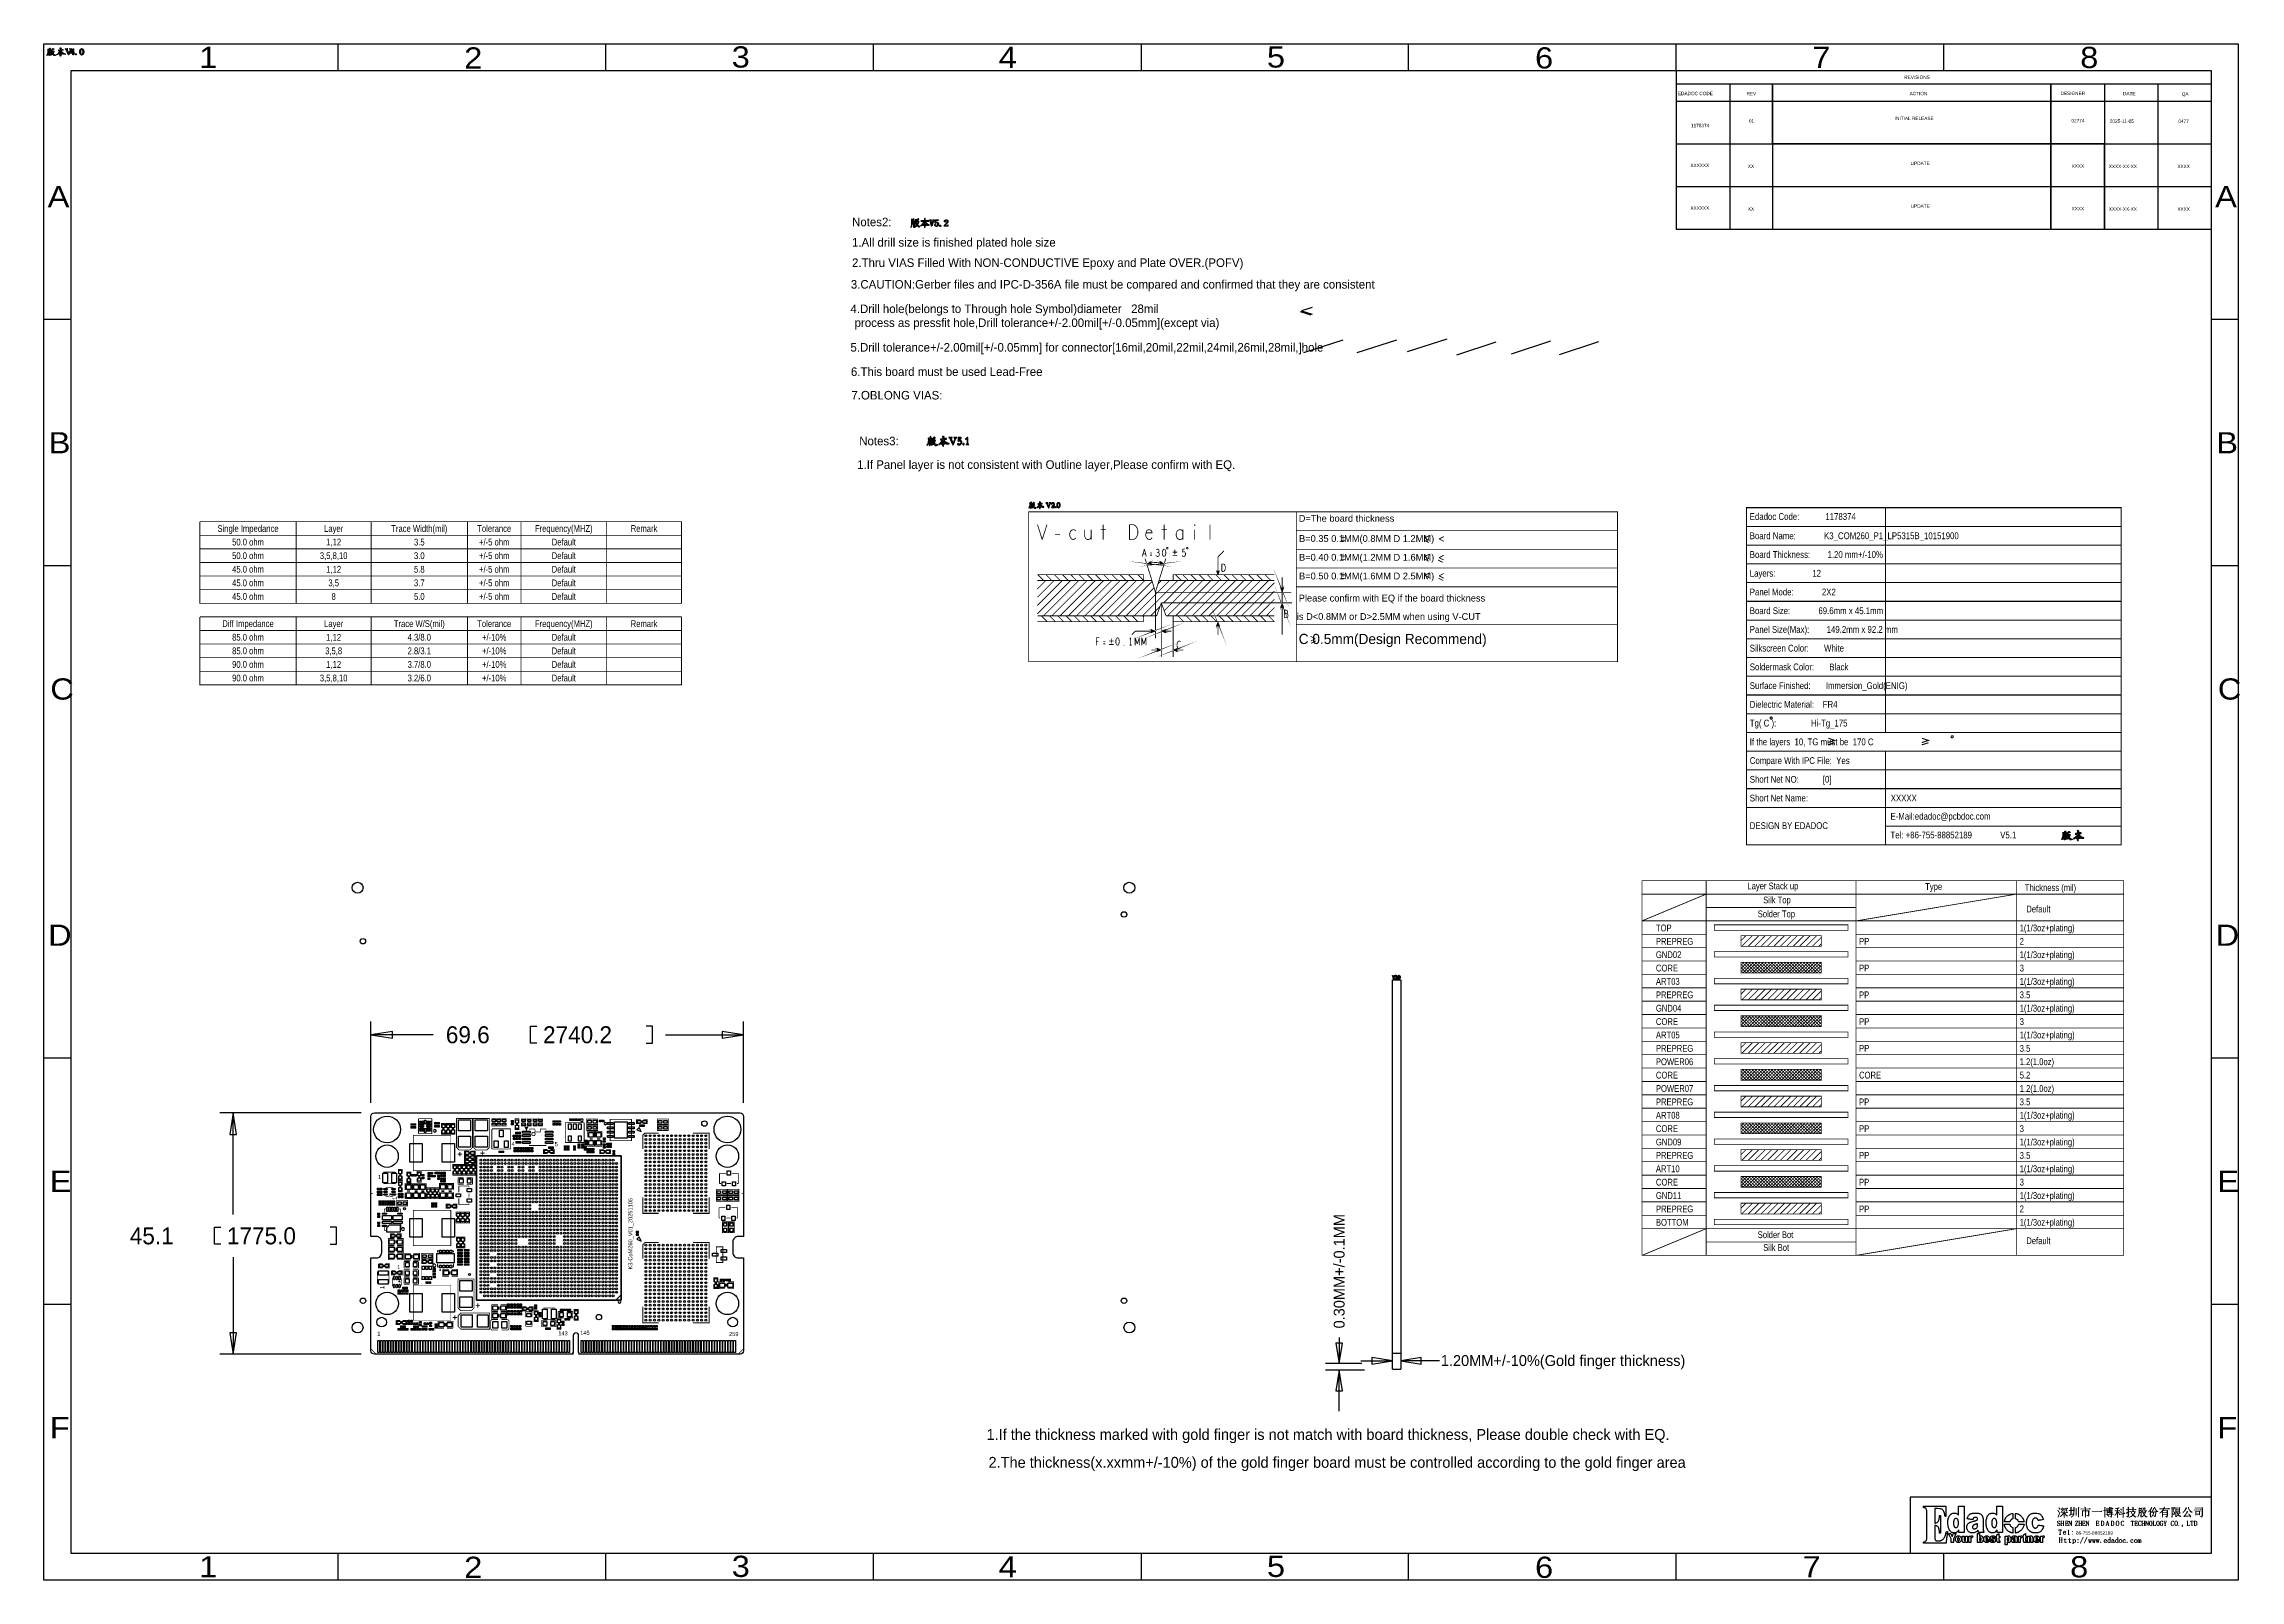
# Model space of a CAD drawing. Extents: x -61 to 349, y -42 to 245.
import ezdxf
from ezdxf.enums import TextEntityAlignment as Align

# ---------------------------------------------------------------- set-up
doc = ezdxf.new("R2010")
doc.units = 0
for name, color, linetype in [('BOARD_GEOMETRY_DIMENSION', 2, 'CONTINUOUS'), ('BOARD_GEOMETRY_OUTLINE', 3, 'CONTINUOUS'), ('BOARD_GEOMETRY_SILKSCREEN_TOP', 1, 'CONTINUOUS'), ('PACKAGE_GEOMETRY_SILKSCREEN_TOP', 4, 'CONTINUOUS'), ('PIN_TOP', 5, 'CONTINUOUS')]:
    doc.layers.add(name, color=color, linetype=linetype)

msp = doc.modelspace()

# ---------------------------------------------------------------- texts
at = {"layer": 'BOARD_GEOMETRY_DIMENSION'}
for s, height, width, p in [('1', 3.9624, 1.147436, (-32.112458, 240.310924)), ('2', 3.9624, 1.147436, (17.418304, 240.21034)), ('3', 3.9624, 1.147436, (67.404742, 240.393728)), ('4', 3.9624, 1.147436, (117.287548, 240.310924)), ('5', 3.9624, 1.147436, (167.404796, 240.393728)), ('6', 3.9624, 1.147436, (217.508074, 240.220754)), ('7', 3.9624, 1.147436, (269.300706, 240.310924)), ('8', 3.9624, 1.147436, (319.367916, 240.310924)), ('REVISIONS', 0.635, 1.0004, (286.479488, 238.272828)), ('EDADOC CODE', 0.635, 1.0004, (244.206776, 235.233972)), ('REV', 0.635, 1.0004, (257.015488, 235.224828)), ('ACTION', 0.635, 1.0004, (287.495488, 235.224828)), ('DESIGNER', 0.635, 1.0004, (315.694822, 235.255054)), ('DATE', 0.635, 1.0004, (327.373488, 235.224828)), ('QA', 0.635, 1.0004, (338.340954, 235.153708)), ('1178374', 0.635, 1.0004, (246.641112, 229.246684)), ('01', 0.635, 1.0004, (257.458972, 230.094536)), ('INITIAL RELEASE', 0.635, 1.0004, (284.715204, 230.571548)), ('02774', 0.635, 1.0004, (317.728346, 230.166926)), ('2025-11-05', 0.635, 1.0004, (324.89521, 230.058976)), ('0477', 0.635, 1.0004, (337.710018, 230.053896)), ('XXXXXX', 0.635, 1.0004, (246.536464, 221.799912)), ('XX', 0.635, 1.0004, (257.26898, 221.644464)), ('UPDATE', 0.635, 1.0004, (287.690052, 222.166434)), ('XXXX', 0.635, 1.0004, (317.766954, 221.691454)), ('XXXX-XX-XX', 0.635, 1.0004, (324.705218, 221.608904)), ('XXXX', 0.635, 1.0004, (337.520026, 221.604078)), ('A', 3.9624, 1.147436, (-60.412376, 214.310722)), ('A', 3.9624, 1.147436, (344.587576, 214.310722)), ('XXXXXX', 0.635, 1.0004, (246.536464, 213.831932)), ('XX', 0.635, 1.0004, (257.26898, 213.676484)), ('UPDATE', 0.635, 1.0004, (287.690052, 214.198454)), ('XXXX', 0.635, 1.0004, (317.766954, 213.723474)), ('XXXX-XX-XX', 0.635, 1.0004, (324.705218, 213.640924)), ('XXXX', 0.635, 1.0004, (337.520026, 213.636098)), ('B', 3.9624, 1.147436, (-60.212478, 168.310814)), ('B', 3.9624, 1.147436, (344.787728, 168.310814)), ('D=The board thickness', 1.27, 1.0196, (173.351698, 155.53309)), ('Edadoc Code:            1178374', 1.27, 0.86, (257.62712, 155.8798)), ('B=0.35 0.1MM(0.8MM D 1.2MM)', 1.27, 1.0196, (173.399196, 151.763984)), ('Board Name:             K3_COM260_P1_LP5315B_10151900', 1.27, 0.86, (257.62712, 152.280874)), ('B=0.40 0.1MM(1.2MM D 1.6MM)', 1.27, 1.0196, (173.399196, 148.263864)), ('Board Thickness:        1.20 mm+/-10%', 1.27, 0.86, (257.62712, 148.781008)), ('B=0.50 0.1MM(1.6MM D 2.5MM)', 1.27, 1.0196, (173.399196, 144.763998)), ('Layers:                 12', 1.27, 0.86, (257.62712, 145.281142)), ('Please confirm with EQ if the board thickness', 1.27, 1.0196, (173.351698, 140.632942)), ('Panel Mode:             2X2', 1.27, 0.86, (257.62712, 141.781276)), ('Board Size:             69.6mm x 45.1mm', 1.27, 0.86, (257.62712, 138.28141)), ('is D<0.8MM or D>2.5MM when using V-CUT', 1.27, 1.0196, (172.991526, 137.201148)), ('Panel Size(Max):        149.2mm x 92.2 mm', 1.27, 0.86, (257.62712, 134.781544)), ('Silkscreen Color:       White', 1.27, 0.86, (257.62712, 131.281678)), ('Soldermask Color:       Black', 1.27, 0.86, (257.62712, 127.781812)), ('C', 3.9624, 1.147436, (-59.919108, 122.310652)), ('Surface Finished:       Immersion_Gold(ENIG)', 1.27, 0.86, (257.62712, 124.281946)), ('C', 3.9624, 1.147436, (345.080844, 122.310652)), ('Dielectric Material:    FR4', 1.27, 0.86, (257.62712, 120.78208)), ('Tg( C ):                Hi-Tg_175', 1.27, 0.86, (257.62712, 117.282214)), ('If the layers  10, TG must be  170 C', 1.27, 0.86, (257.62712, 113.782348)), ('Compare With IPC File:  Yes', 1.27, 0.86, (257.62712, 110.282482)), ('Short Net NO:           [0]', 1.27, 0.86, (257.62712, 106.782616)), ('Short Net Name:', 1.27, 0.86, (257.62712, 103.28275)), ('XXXXX', 1.27, 0.86, (283.96692, 103.28275)), ('DESIGN BY EDADOC', 1.27, 0.86, (257.62712, 98.128328)), ('E-Mail:edadoc@pcbdoc.com', 1.27, 0.86, (283.91612, 99.878134)), ('Tel: +86-755-88852189             V5.1', 1.27, 0.86, (283.91612, 96.378268)), ('Layer Stack up', 1.27, 0.84, (257.179826, 86.858348)), ('Type', 1.27, 0.84, (290.399978, 86.74481)), ('Thickness (mil)', 1.27, 0.84, (309.014876, 86.544912)), ('Solder Top', 1.27, 0.84, (259.109972, 81.63814)), ('Silk Top', 1.27, 0.84, (260.139942, 84.238338)), ('Default', 1.27, 0.84, (309.294784, 82.54492)), ('D', 3.9624, 1.147436, (-60.32627, 76.310744)), ('TOP', 1.27, 0.84, (240.089944, 79.015336)), ('1(1/3oz+plating)', 1.27, 0.84, (308.059836, 79.015336)), ('D', 3.9624, 1.147436, (344.673682, 76.310744)), ('GND02', 1.27, 0.84, (240.089944, 74.0156)), ('PREPREG', 1.27, 0.84, (240.089944, 76.515468)), ('PP', 1.27, 0.84, (278.04999, 76.515468)), ('2', 1.27, 0.84, (308.059836, 76.515468)), ('1(1/3oz+plating)', 1.27, 0.84, (308.059836, 74.0156)), ('ART03', 1.27, 0.84, (240.089944, 69.015864)), ('CORE', 1.27, 0.84, (240.089944, 71.515732)), ('PP', 1.27, 0.84, (278.04999, 71.515732)), ('3', 1.27, 0.84, (308.059836, 71.515732)), ('1(1/3oz+plating)', 1.27, 0.84, (308.059836, 69.015864)), ('PREPREG', 1.27, 0.84, (240.089944, 66.515996)), ('PP', 1.27, 0.84, (278.04999, 66.515996)), ('3.5', 1.27, 0.84, (308.059836, 66.515996)), ('GND04', 1.27, 0.84, (240.089944, 64.016128)), ('CORE', 1.27, 0.84, (240.089944, 61.51626)), ('PP', 1.27, 0.84, (278.04999, 61.51626)), ('3', 1.27, 0.84, (308.059836, 61.51626)), ('1(1/3oz+plating)', 1.27, 0.84, (308.059836, 64.016128)), ('69.6', 3.175, 0.992, (13.987526, 58.10504)), ('2740.2', 3.175, 0.992, (32.148526, 58.10504)), ('ART05', 1.27, 0.84, (240.089944, 59.016392)), ('PREPREG', 1.27, 0.84, (240.089944, 56.516524)), ('PP', 1.27, 0.84, (278.04999, 56.516524)), ('3.5', 1.27, 0.84, (308.059836, 56.516524)), ('1(1/3oz+plating)', 1.27, 0.84, (308.059836, 59.016392)), ('POWER06', 1.27, 0.84, (240.089944, 54.016656)), ('1.2(1.0oz)', 1.27, 0.84, (308.059836, 54.016656)), ('CORE', 1.27, 0.84, (240.089944, 51.516788)), ('POWER07', 1.27, 0.84, (240.089944, 49.01692)), ('CORE', 1.27, 0.84, (278.04999, 51.516788)), ('5.2', 1.27, 0.84, (308.059836, 51.516788)), ('1.2(1.0oz)', 1.27, 0.84, (308.059836, 49.01692)), ('ART08', 1.27, 0.84, (240.089944, 44.017184)), ('PREPREG', 1.27, 0.84, (240.089944, 46.517052)), ('PP', 1.27, 0.84, (278.04999, 46.517052)), ('3.5', 1.27, 0.84, (308.059836, 46.517052)), ('1(1/3oz+plating)', 1.27, 0.84, (308.059836, 44.017184)), ('CORE', 1.27, 0.84, (240.089944, 41.517316)), ('PP', 1.27, 0.84, (278.04999, 41.517316)), ('3', 1.27, 0.84, (308.059836, 41.517316)), ('GND09', 1.27, 0.84, (240.089944, 39.017448)), ('PREPREG', 1.27, 0.84, (240.089944, 36.51758)), ('PP', 1.27, 0.84, (278.04999, 36.51758)), ('3.5', 1.27, 0.84, (308.059836, 36.51758)), ('1(1/3oz+plating)', 1.27, 0.84, (308.059836, 39.017448)), ('E', 3.9624, 1.147436, (-60.012326, 30.310836)), ('ART10', 1.27, 0.84, (240.089944, 34.017712)), ('1(1/3oz+plating)', 1.27, 0.84, (308.059836, 34.017712)), ('E', 3.9624, 1.147436, (344.987626, 30.310836)), ('GND11', 1.27, 0.84, (240.089944, 29.017976)), ('CORE', 1.27, 0.84, (240.089944, 31.517844)), ('PP', 1.27, 0.84, (278.04999, 31.517844)), ('3', 1.27, 0.84, (308.059836, 31.517844)), ('1(1/3oz+plating)', 1.27, 0.84, (308.059836, 29.017976)), ('PREPREG', 1.27, 0.84, (240.089944, 26.518108)), ('BOTTOM', 1.27, 0.84, (240.089944, 24.01824)), ('PP', 1.27, 0.84, (278.04999, 26.518108)), ('2', 1.27, 0.84, (308.059836, 26.518108)), ('1(1/3oz+plating)', 1.27, 0.84, (308.059836, 24.01824)), ('45.1', 3.175, 0.992, (-45.067474, 20.53844)), ('1775.0', 3.175, 0.992, (-26.906474, 20.53844)), ('Solder Bot', 1.27, 0.84, (259.109972, 21.701252)), ('Silk Bot', 1.27, 0.84, (260.139942, 19.301206)), ('Default', 1.27, 0.84, (309.294784, 20.571206)), ('F', 3.9624, 1.147436, (-60.012326, -15.689072)), ('F', 3.9624, 1.147436, (344.987626, -15.689072)), ('86-755-88852189', 0.635, 1.0004, (318.56426, -33.709102)), ('1', 3.9624, 1.147436, (-32.112458, -41.689274)), ('2', 3.9624, 1.147436, (17.418304, -41.789858)), ('3', 3.9624, 1.147436, (67.404742, -41.60647)), ('4', 3.9624, 1.147436, (117.287548, -41.68902)), ('5', 3.9624, 1.147436, (167.404796, -41.606216)), ('6', 3.9624, 1.147436, (217.508074, -41.77919)), ('7', 3.9624, 1.147436, (267.487654, -41.689274)), ('8', 3.9624, 1.147436, (317.487554, -41.689274))]:
    msp.add_text(s, height=height, dxfattribs=dict(at, width=width)).set_placement(p)
for s, height, p in [('Notes2:', 1.6002, (89.886536, 210.749642)), ('1.All drill size is finished plated hole size', 1.6002, (89.876376, 206.939642)), ('2.Thru VIAS Filled With NON-CONDUCTIVE Epoxy and Plate OVER.(POFV)', 1.6002, (89.876376, 203.139802)), ('3.CAUTION:Gerber files and IPC-D-356A file must be compared and confirmed that they are consistent', 1.6002, (89.659206, 199.0979)), ('4.Drill hole(belongs to Through hole Symbol)diameter   28mil', 1.6002, (89.583006, 194.526408)), ('  process as pressfit hole,Drill tolerance+/-2.00mil[+/-0.05mm](except via)', 1.6002, (89.18321, 191.926464)), ('5.Drill tolerance+/-2.00mil[+/-0.05mm] for connector[16mil,20mil,22mil,24mil,26mil,28mil,]hole', 1.6002, (89.583006, 187.32627)), ('6.This board must be used Lead-Free', 1.6002, (89.676478, 182.777384)), ('7.OBLONG VIAS:', 1.6002, (89.765886, 178.37912)), ('Notes3:', 1.6002, (91.230958, 169.827448)), ('1.If Panel layer is not consistent with Outline layer,Please confirm with EQ.', 1.6002, (90.841068, 165.4175)), ('C 0.5mm(Design Recommend)', 1.905, (173.349158, 132.690616)), ('1.20MM+/-10%(Gold finger thickness)', 2.032, (199.902826, -2.194306)), ('1.If the thickness marked with gold finger is not match with board thickness, Please double check with EQ.', 2.032, (115.0112, -16.002)), ('2.The thickness(x.xxmm+/-10%) of the gold finger board must be controlled according to the gold finger area', 2.032, (115.383818, -21.214334))]:
    msp.add_text(s, height=height, dxfattribs=at).set_placement(p)
at = {"layer": 'BOARD_GEOMETRY_DIMENSION', "width": 0.84}
for s, p in [('Single Impedance', (-22.974554, 153.642822)), ('50.0 ohm', (-22.974554, 151.102822)), ('Layer', (-6.974586, 153.642822)), ('1,12', (-6.974586, 151.102822)), ('Trace Width(mil)', (9.025382, 153.642822)), ('3.5', (9.025382, 151.102822)), ('Tolerance', (23.025354, 153.642822)), ('+/-5 ohm', (23.025354, 151.102822)), ('Frequency(MHZ)', (36.025328, 153.642822)), ('Default', (36.025328, 151.102822)), ('Remark', (51.025298, 153.642822)), ('50.0 ohm', (-22.974554, 148.562822)), ('3,5,8,10', (-6.974586, 148.562822)), ('3.0', (9.025382, 148.562822)), ('+/-5 ohm', (23.025354, 148.562822)), ('Default', (36.025328, 148.562822)), ('45.0 ohm', (-22.974554, 146.022822)), ('45.0 ohm', (-22.974554, 143.482822)), ('1,12', (-6.974586, 146.022822)), ('3,5', (-6.974586, 143.482822)), ('3.7', (9.025382, 143.482822)), ('5.8', (9.025382, 146.022822)), ('+/-5 ohm', (23.025354, 146.022822)), ('+/-5 ohm', (23.025354, 143.482822)), ('Default', (36.025328, 146.022822)), ('Default', (36.025328, 143.482822)), ('45.0 ohm', (-22.974554, 140.942822)), ('8', (-6.974586, 140.942822)), ('5.0', (9.025382, 140.942822)), ('+/-5 ohm', (23.025354, 140.942822)), ('Default', (36.025328, 140.942822)), ('Diff Impedance', (-22.974554, 135.862822)), ('Layer', (-6.974586, 135.862822)), ('Trace W/S(mil)', (9.025382, 135.862822)), ('Tolerance', (23.025354, 135.862822)), ('Frequency(MHZ)', (36.025328, 135.862822)), ('Remark', (51.025298, 135.862822)), ('85.0 ohm', (-22.974554, 133.322822)), ('85.0 ohm', (-22.974554, 130.782822)), ('3,5,8', (-6.974586, 130.782822)), ('1,12', (-6.974586, 133.322822)), ('4.3/8.0', (9.025382, 133.322822)), ('2.8/3.1', (9.025382, 130.782822)), ('+/-10%', (23.025354, 133.322822)), ('+/-10%', (23.025354, 130.782822)), ('Default', (36.025328, 133.322822)), ('Default', (36.025328, 130.782822)), ('90.0 ohm', (-22.974554, 128.242822)), ('1,12', (-6.974586, 128.242822)), ('3.7/8.0', (9.025382, 128.242822)), ('+/-10%', (23.025354, 128.242822)), ('Default', (36.025328, 128.242822)), ('90.0 ohm', (-22.974554, 125.702822)), ('3,5,8,10', (-6.974586, 125.702822)), ('3.2/6.0', (9.025382, 125.702822)), ('+/-10%', (23.025354, 125.702822)), ('Default', (36.025328, 125.702822))]:
    msp.add_text(s, height=1.27, dxfattribs=at).set_placement(p, align=Align.CENTER)
at = {"layer": 'BOARD_GEOMETRY_DIMENSION'}
msp.add_text('0.30MM+/-0.1MM', height=2.032, rotation=90, dxfattribs=at).set_placement((181.9148, 4.826))
at = {"layer": 'BOARD_GEOMETRY_SILKSCREEN_TOP'}
for s, height, width, p in [('1', 3.9624, 1.147436, (-32.112458, 240.310924)), ('2', 3.9624, 1.147436, (17.418304, 240.21034)), ('3', 3.9624, 1.147436, (67.404742, 240.393728)), ('4', 3.9624, 1.147436, (117.287548, 240.310924)), ('5', 3.9624, 1.147436, (167.404796, 240.393728)), ('6', 3.9624, 1.147436, (217.508074, 240.220754)), ('7', 3.9624, 1.147436, (269.300706, 240.310924)), ('8', 3.9624, 1.147436, (319.367916, 240.310924)), ('REVISIONS', 0.635, 1.0004, (286.479488, 238.272828)), ('EDADOC CODE', 0.635, 1.0004, (244.206776, 235.233972)), ('REV', 0.635, 1.0004, (257.015488, 235.224828)), ('ACTION', 0.635, 1.0004, (287.495488, 235.224828)), ('DESIGNER', 0.635, 1.0004, (315.694822, 235.255054)), ('DATE', 0.635, 1.0004, (327.373488, 235.224828)), ('QA', 0.635, 1.0004, (338.340954, 235.153708)), ('1178374', 0.635, 1.0004, (246.641112, 229.2477)), ('01', 0.635, 1.0004, (257.458972, 230.094536)), ('INITIAL RELEASE', 0.635, 1.0004, (284.715204, 230.571548)), ('02774', 0.635, 1.0004, (317.728346, 230.166926)), ('2025-11-05', 0.635, 1.0004, (324.89521, 230.058976)), ('0477', 0.635, 1.0004, (337.710018, 230.053896)), ('XXXXXX', 0.635, 1.0004, (246.536464, 221.801436)), ('XX', 0.635, 1.0004, (257.26898, 221.644464)), ('UPDATE', 0.635, 1.0004, (287.690052, 222.166434)), ('XXXX', 0.635, 1.0004, (317.766954, 221.691454)), ('XXXX-XX-XX', 0.635, 1.0004, (324.705218, 221.608904)), ('XXXX', 0.635, 1.0004, (337.520026, 221.604078)), ('A', 3.9624, 1.147436, (-60.412376, 214.310722)), ('A', 3.9624, 1.147436, (344.587576, 214.310722)), ('XXXXXX', 0.635, 1.0004, (246.536464, 213.833456)), ('XX', 0.635, 1.0004, (257.26898, 213.676484)), ('UPDATE', 0.635, 1.0004, (287.690052, 214.198454)), ('XXXX', 0.635, 1.0004, (317.766954, 213.723474)), ('XXXX-XX-XX', 0.635, 1.0004, (324.705218, 213.640924)), ('XXXX', 0.635, 1.0004, (337.520026, 213.636098)), ('B', 3.9624, 1.147436, (-60.212478, 168.310814)), ('B', 3.9624, 1.147436, (344.787728, 168.310814)), ('C', 3.9624, 1.147436, (-59.919108, 122.310652)), ('C', 3.9624, 1.147436, (345.080844, 122.310652)), ('D', 3.9624, 1.147436, (-60.32627, 76.310744)), ('D', 3.9624, 1.147436, (344.673682, 76.310744)), ('E', 3.9624, 1.147436, (-60.012326, 30.310836)), ('E', 3.9624, 1.147436, (344.987626, 30.310836)), ('F', 3.9624, 1.147436, (-60.012326, -15.689072)), ('F', 3.9624, 1.147436, (344.987626, -15.689072)), ('86-755-88852189', 0.635, 1.0004, (318.56426, -33.709102)), ('1', 3.9624, 1.147436, (-32.112458, -41.689274)), ('2', 3.9624, 1.147436, (17.418304, -41.789858)), ('3', 3.9624, 1.147436, (67.404742, -41.60647)), ('4', 3.9624, 1.147436, (117.287548, -41.68902)), ('5', 3.9624, 1.147436, (167.404796, -41.606216)), ('6', 3.9624, 1.147436, (217.508074, -41.77919)), ('7', 3.9624, 1.147436, (267.487654, -41.689274)), ('8', 3.9624, 1.147436, (317.487554, -41.689274))]:
    msp.add_text(s, height=height, dxfattribs=dict(at, width=width)).set_placement(p)
at = {"layer": 'BOARD_GEOMETRY_SILKSCREEN_TOP', "width": 1.000333}
msp.add_text('K3-CoM260_V01_20251105', height=0.762, rotation=90, dxfattribs=at).set_placement((48.8442, 15.8496))
at = {"layer": 'PACKAGE_GEOMETRY_SILKSCREEN_TOP', "width": 1.000333}
for s, p in [('4', (26.2636, 38.9128)), ('5', (34.320226, 38.86454)), ('1', (1.316482, 32.747458)), ('1', (4.907026, 15.90294))]:
    msp.add_text(s, height=0.762, dxfattribs=at).set_placement(p)
for p in [(4.777994, 28.849066), (2.482088, 12.195302)]:
    msp.add_text('1', height=0.762, rotation=90, dxfattribs=at).set_placement(p)
at = {"layer": 'PACKAGE_GEOMETRY_SILKSCREEN_TOP'}
for s, p in [('1', (1.171448, 3.487674)), ('143', (35.0012, 3.5306)), ('145', (39.0906, 3.6322)), ('259', (66.909442, 3.387852))]:
    msp.add_text(s, height=0.762, dxfattribs=at).set_placement(p)

# ---------------------------------------------------------------- linework, layer by layer
at = {"layer": 'BOARD_GEOMETRY_DIMENSION'}
for points in [[(-61.1124, -42.1894), (-61.1124, 244.810534), (348.887542, 244.810534), (348.887542, -42.1894)], [(-59.971432, 243.597938), (-59.964574, 243.600732), (-59.957716, 243.603018), (-59.951366, 243.605304), (-59.945016, 243.607082), (-59.939174, 243.608606), (-59.933586, 243.609876), (-59.928252, 243.610892), (-59.923172, 243.611654), (-59.918346, 243.611908), (-59.91352, 243.612162), (-59.909202, 243.611908), (-59.905138, 243.611654), (-59.901074, 243.610892), (-59.897264, 243.609876), (-59.893708, 243.608606), (-59.890152, 243.607082), (-59.88685, 243.605304), (-59.883802, 243.603018), (-59.880754, 243.600732), (-59.87796, 243.597938), (-59.875674, 243.595144), (-59.873388, 243.59235), (-59.871356, 243.589302), (-59.869578, 243.586508), (-59.868054, 243.583714), (-59.866784, 243.58092), (-59.866022, 243.578126), (-59.86526, 243.575078), (-59.865006, 243.572284), (-59.864752, 243.56949), (-59.865006, 243.566696), (-59.865768, 243.563648), (-59.867292, 243.560854), (-59.869324, 243.55806), (-59.871864, 243.555012), (-59.874912, 243.552218), (-59.878722, 243.54917), (-59.88304, 243.546122), (-59.887866, 243.543074), (-59.8932, 243.54028), (-59.899804, 243.536978), (-59.907932, 243.533676), (-59.917584, 243.530374), (-59.929014, 243.526564), (-59.941968, 243.522754), (-59.956446, 243.518944), (-59.972702, 243.514626), (-59.990482, 243.510308), (-60.01004, 243.505736), (-60.030868, 243.501164), (-60.052712, 243.496338), (-60.074048, 243.49202), (-60.094876, 243.48821), (-60.11545, 243.484654), (-60.13577, 243.481352), (-60.155582, 243.478304), (-60.174886, 243.475764), (-60.193936, 243.473478), (-60.212732, 243.471446), (-60.23102, 243.469922), (-60.231274, 243.448586), (-60.231528, 243.42725), (-60.23229, 243.405914), (-60.233306, 243.384578), (-60.234576, 243.363242), (-60.2361, 243.341906), (-60.237878, 243.32057), (-60.240164, 243.299234), (-60.24245, 243.277898), (-60.245244, 243.256562), (-60.228988, 243.258086), (-60.213494, 243.260118), (-60.198, 243.262912), (-60.183268, 243.266468), (-60.16879, 243.270786), (-60.15482, 243.275866), (-60.141104, 243.281454), (-60.12815, 243.287804), (-60.115196, 243.294916), (-60.103004, 243.30279), (-60.095892, 243.307108), (-60.089288, 243.311172), (-60.08243, 243.314474), (-60.07608, 243.317522), (-60.069984, 243.320062), (-60.063888, 243.322094), (-60.058046, 243.323872), (-60.052458, 243.324888), (-60.04687, 243.32565), (-60.041536, 243.325904), (-60.036456, 243.32565), (-60.031122, 243.324888), (-60.026042, 243.323364), (-60.020708, 243.321586), (-60.01512, 243.319046), (-60.009786, 243.315998), (-60.004198, 243.312442), (-59.99861, 243.308378), (-59.993022, 243.303552), (-59.987434, 243.298472), (-59.9821, 243.292884), (-59.977274, 243.287804), (-59.972956, 243.282978), (-59.969146, 243.278406), (-59.966098, 243.273834), (-59.963558, 243.26977), (-59.961526, 243.26596), (-59.960002, 243.26215), (-59.95924, 243.258848), (-59.958986, 243.2558), (-59.958986, 243.252752), (-59.95924, 243.249958), (-59.959748, 243.247164), (-59.96051, 243.244624), (-59.961272, 243.242084), (-59.962288, 243.239798), (-59.963304, 243.237512), (-59.964574, 243.23548), (-59.966098, 243.233448), (-59.967876, 243.23167), (-59.97575, 243.224304), (-59.982862, 243.21643), (-59.989466, 243.207794), (-59.995308, 243.19865), (-60.000642, 243.188998), (-60.005214, 243.178838), (-60.009024, 243.167916), (-60.012326, 243.156486), (-60.014866, 243.144548), (-60.016644, 243.132102), (-60.018422, 243.117624), (-60.020454, 243.099844), (-60.022486, 243.078762), (-60.024772, 243.054124), (-60.027312, 243.026438), (-60.029852, 242.995196), (-60.032646, 242.960652), (-60.035948, 242.922806), (-60.038996, 242.881404), (-60.042552, 242.836954), (-60.043822, 242.82146), (-60.045346, 242.806474), (-60.047378, 242.791996), (-60.04941, 242.778026), (-60.052204, 242.76431), (-60.054998, 242.751102), (-60.0583, 242.738402), (-60.061856, 242.725956), (-60.06592, 242.714018), (-60.069984, 242.702842), (-60.074556, 242.692174), (-60.078874, 242.682522), (-60.082938, 242.67414), (-60.087256, 242.666774), (-60.09132, 242.660678), (-60.09513, 242.655598), (-60.09894, 242.651788), (-60.10275, 242.648994), (-60.10656, 242.647216), (-60.110116, 242.646708), (-60.113672, 242.646962), (-60.117228, 242.648232), (-60.12053, 242.65001), (-60.123832, 242.652296), (-60.127134, 242.655598), (-60.130436, 242.659408), (-60.133738, 242.664234), (-60.136786, 242.669568), (-60.139834, 242.67541), (-60.143136, 242.682268), (-60.14593, 242.68938), (-60.14847, 242.696238), (-60.150756, 242.70335), (-60.152788, 242.710208), (-60.154312, 242.717066), (-60.155582, 242.72367), (-60.156852, 242.730274), (-60.157614, 242.736878), (-60.157868, 242.743482), (-60.158122, 242.749832), (-60.157868, 242.756436), (-60.15736, 242.763548), (-60.156344, 242.770914), (-60.155074, 242.779042), (-60.15355, 242.787424), (-60.151518, 242.796314), (-60.148978, 242.805458), (-60.146184, 242.815364), (-60.142882, 242.825524), (-60.13958, 242.836192), (-60.13577, 242.847368), (-60.132214, 242.85956), (-60.128912, 242.872768), (-60.125864, 242.886738), (-60.122816, 242.901978), (-60.120022, 242.917726), (-60.117228, 242.934744), (-60.114688, 242.952524), (-60.112402, 242.971066), (-60.110116, 242.990878), (-60.108084, 243.010944), (-60.106306, 243.03101), (-60.104782, 243.050822), (-60.103258, 243.070888), (-60.101988, 243.090954), (-60.101226, 243.11102), (-60.100464, 243.130832), (-60.099956, 243.150898), (-60.099448, 243.170964), (-60.099448, 243.190776), (-60.099448, 243.196872), (-60.099956, 243.202206), (-60.100464, 243.207032), (-60.101226, 243.21135), (-60.101988, 243.214906), (-60.103258, 243.2177), (-60.104782, 243.219986), (-60.106306, 243.22151), (-60.108084, 243.222526), (-60.110116, 243.22278), (-60.112402, 243.22278), (-60.114942, 243.222526), (-60.117736, 243.222272), (-60.121038, 243.222018), (-60.12434, 243.22151), (-60.12815, 243.220748), (-60.13196, 243.22024), (-60.136278, 243.219478), (-60.14085, 243.218462), (-60.145676, 243.217446), (-60.150756, 243.21643), (-60.155836, 243.215414), (-60.160916, 243.214652), (-60.16625, 243.214144), (-60.171584, 243.213382), (-60.177172, 243.212874), (-60.18276, 243.21262), (-60.188348, 243.212366), (-60.19419, 243.212112), (-60.199778, 243.212112), (-60.20562, 243.212112), (-60.211208, 243.212366), (-60.216796, 243.212366), (-60.22213, 243.21262), (-60.22721, 243.213128), (-60.23229, 243.213382), (-60.237116, 243.21389), (-60.241688, 243.214398), (-60.24626, 243.214906), (-60.250578, 243.215668), (-60.254388, 243.186204), (-60.25896, 243.157248), (-60.26404, 243.129054), (-60.269882, 243.101368), (-60.276232, 243.074444), (-60.283344, 243.048282), (-60.291218, 243.022628), (-60.2996, 242.997736), (-60.30849, 242.973352), (-60.318142, 242.949984), (-60.328302, 242.92687), (-60.339224, 242.904772), (-60.350654, 242.883436), (-60.362846, 242.862862), (-60.375546, 242.84305), (-60.388754, 242.823746), (-60.402724, 242.805458), (-60.417202, 242.787932), (-60.432188, 242.771168), (-60.447936, 242.755166), (-60.46343, 242.74018), (-60.4774, 242.726972), (-60.490608, 242.715288), (-60.502292, 242.705128), (-60.512706, 242.696492), (-60.522104, 242.68938), (-60.530232, 242.684046), (-60.537344, 242.679982), (-60.542932, 242.677696), (-60.547504, 242.676934), (-60.548774, 242.676934), (-60.550044, 242.677442), (-60.55106, 242.67795), (-60.552076, 242.678712), (-60.552838, 242.679728), (-60.5536, 242.680744), (-60.553854, 242.682268), (-60.554362, 242.683792), (-60.554616, 242.68557), (-60.554616, 242.687602), (-60.554362, 242.689888), (-60.554108, 242.692174), (-60.553346, 242.694968), (-60.55233, 242.697762), (-60.55106, 242.701064), (-60.549536, 242.704366), (-60.547758, 242.707668), (-60.545472, 242.711478), (-60.543186, 242.715542), (-60.540392, 242.719606), (-60.513722, 242.75796), (-60.488576, 242.79606), (-60.465716, 242.83416), (-60.444634, 242.872006), (-60.42533, 242.909852), (-60.407804, 242.947444), (-60.39231, 242.985036), (-60.378848, 243.022374), (-60.367164, 243.059458), (-60.357258, 243.096542), (-60.348876, 243.134134), (-60.341256, 243.172488), (-60.334652, 243.212112), (-60.32881, 243.252752), (-60.323984, 243.294408), (-60.31992, 243.33708), (-60.316872, 243.380768), (-60.314586, 243.425472), (-60.313316, 243.471192), (-60.312808, 243.517928), (-60.313316, 243.54917), (-60.314586, 243.578634), (-60.316618, 243.60632), (-60.319666, 243.632482), (-60.323476, 243.65712), (-60.328048, 243.67998), (-60.333636, 243.701062), (-60.34024, 243.720366), (-60.347352, 243.7384), (-60.35548, 243.754402), (-60.35675, 243.757196), (-60.35802, 243.760244), (-60.359036, 243.763038), (-60.360052, 243.766086), (-60.360814, 243.769134), (-60.361576, 243.772182), (-60.36183, 243.77523), (-60.362338, 243.778278), (-60.362592, 243.781326), (-60.362592, 243.784628), (-60.362338, 243.787676), (-60.361576, 243.79047), (-60.36056, 243.792756), (-60.359036, 243.794788), (-60.357004, 243.796566), (-60.354464, 243.79809), (-60.35167, 243.799106), (-60.348368, 243.799868), (-60.344558, 243.800376), (-60.34024, 243.80063), (-60.335668, 243.800376), (-60.33008, 243.79936), (-60.324238, 243.797582), (-60.31738, 243.795042), (-60.310014, 243.791994), (-60.30214, 243.788184), (-60.293504, 243.783612), (-60.28436, 243.778532), (-60.274454, 243.772436), (-60.263786, 243.766086), (-60.253626, 243.758974), (-60.244482, 243.751862), (-60.236354, 243.74475), (-60.229242, 243.737384), (-60.223146, 243.730272), (-60.21832, 243.722652), (-60.21451, 243.715286), (-60.21197, 243.707666), (-60.210192, 243.700046), (-60.209684, 243.692172), (-60.209684, 243.690648), (-60.209684, 243.689378), (-60.209938, 243.687854), (-60.209938, 243.686076), (-60.210192, 243.684552), (-60.210446, 243.683028), (-60.210446, 243.68125), (-60.2107, 243.679726), (-60.211208, 243.677948), (-60.211462, 243.67617), (-60.214002, 243.66728), (-60.216288, 243.65712), (-60.218574, 243.645436), (-60.220606, 243.632482), (-60.222638, 243.618004), (-60.224416, 243.602256), (-60.226194, 243.584984), (-60.227972, 243.566442), (-60.229496, 243.546376), (-60.23102, 243.52504), (-60.215526, 243.528088), (-60.19927, 243.53139), (-60.182506, 243.534946), (-60.165234, 243.538756), (-60.147454, 243.54282), (-60.128912, 243.547138), (-60.110116, 243.551964), (-60.090558, 243.55679), (-60.070238, 243.562124), (-60.049664, 243.567712), (-60.046362, 243.595398), (-60.043314, 243.622068), (-60.04052, 243.647722), (-60.038234, 243.672614), (-60.036202, 243.696744), (-60.034678, 243.719604), (-60.033408, 243.741702), (-60.032646, 243.762784), (-60.032138, 243.783104), (-60.031884, 243.802408), (-60.032138, 243.820696), (-60.032646, 243.837968), (-60.033662, 243.85397), (-60.034932, 243.868956), (-60.03671, 243.882926), (-60.038996, 243.895626), (-60.041536, 243.90731), (-60.04433, 243.917978), (-60.047632, 243.927376), (-60.051442, 243.935758), (-60.055252, 243.943378), (-60.058554, 243.95049), (-60.061348, 243.957348), (-60.063888, 243.963698), (-60.066174, 243.969794), (-60.067952, 243.975382), (-60.069222, 243.980462), (-60.070238, 243.985288), (-60.070746, 243.989606), (-60.071, 243.993416), (-60.070746, 243.996972), (-60.069984, 244.000274), (-60.068714, 244.003068), (-60.06719, 244.005608), (-60.064904, 244.00764), (-60.062364, 244.009164), (-60.059316, 244.010434), (-60.05576, 244.01145), (-60.051442, 244.011958), (-60.04687, 244.012212), (-60.04179, 244.011958), (-60.035948, 244.010942), (-60.029598, 244.009418), (-60.022486, 244.007132), (-60.014612, 244.004338), (-60.005976, 244.001036), (-59.996832, 243.996972), (-59.986926, 243.9924), (-59.976512, 243.987066), (-59.965082, 243.981224), (-59.95416, 243.974874), (-59.944508, 243.968778), (-59.935618, 243.962682), (-59.928252, 243.956586), (-59.921902, 243.950744), (-59.916568, 243.944648), (-59.912504, 243.938806), (-59.90971, 243.932964), (-59.907932, 243.927376), (-59.907424, 243.921534), (-59.907678, 243.918994), (-59.907932, 243.9162), (-59.908694, 243.913152), (-59.909456, 243.910104), (-59.910726, 243.906548), (-59.91225, 243.902992), (-59.914028, 243.899436), (-59.91606, 243.895372), (-59.918346, 243.891308), (-59.920632, 243.886736), (-59.923426, 243.882164), (-59.925966, 243.876576), (-59.928506, 243.870734), (-59.930792, 243.863876), (-59.933078, 243.856764), (-59.935364, 243.848636), (-59.93765, 243.84), (-59.939936, 243.830856), (-59.941968, 243.82095), (-59.943746, 243.810282), (-59.946032, 243.798598), (-59.948064, 243.784628), (-59.95035, 243.768626), (-59.95289, 243.750338), (-59.955684, 243.730272), (-59.958478, 243.70792), (-59.961526, 243.683536), (-59.964574, 243.65712), (-59.967876, 243.628672)], [(-59.42203, 242.996974), (-59.406536, 242.98021), (-59.39028, 242.9637), (-59.373516, 242.947698), (-59.356244, 242.932204), (-59.33821, 242.916964), (-59.319668, 242.902232), (-59.300618, 242.888008), (-59.280806, 242.874038), (-59.26074, 242.860576), (-59.239658, 242.847622), (-59.217814, 242.834922), (-59.194446, 242.821968), (-59.169554, 242.809268), (-59.143392, 242.796822), (-59.115452, 242.784122), (-59.086242, 242.771422), (-59.055508, 242.758976), (-59.02325, 242.746276), (-58.989468, 242.73383), (-58.954416, 242.721384), (-58.948574, 242.719098), (-58.943494, 242.717066), (-58.938922, 242.71478), (-58.935112, 242.712494), (-58.93181, 242.709954), (-58.929016, 242.707668), (-58.926984, 242.705128), (-58.92546, 242.702588), (-58.924444, 242.700048), (-58.92419, 242.697254), (-58.92419, 242.694714), (-58.924698, 242.692428), (-58.925206, 242.690142), (-58.925968, 242.68811), (-58.926984, 242.686078), (-58.928, 242.6843), (-58.929524, 242.682522), (-58.931048, 242.681252), (-58.932826, 242.679982), (-58.934858, 242.678712), (-58.937652, 242.677696), (-58.942224, 242.67668), (-58.948066, 242.67541), (-58.955432, 242.674394), (-58.964322, 242.673378), (-58.974736, 242.672362), (-58.986928, 242.671346), (-59.00039, 242.670076), (-59.015376, 242.66906), (-59.031632, 242.668044), (-59.048904, 242.667028), (-59.065668, 242.666012), (-59.082178, 242.66525), (-59.09818, 242.664742), (-59.113928, 242.66398), (-59.129422, 242.663472), (-59.144662, 242.663218), (-59.159394, 242.662964), (-59.174126, 242.66271), (-59.188096, 242.66271), (-59.201812, 242.662964), (-59.214766, 242.663726), (-59.226958, 242.664996), (-59.238388, 242.667028), (-59.248802, 242.669314), (-59.258708, 242.672362), (-59.267852, 242.675664), (-59.276234, 242.679728), (-59.2836, 242.6843), (-59.290458, 242.68938), (-59.298078, 242.696492), (-59.30773, 242.707668), (-59.319668, 242.7224), (-59.333638, 242.740942), (-59.349894, 242.76304), (-59.368436, 242.789202), (-59.389264, 242.819174), (-59.412124, 242.852702), (-59.43727, 242.89004), (-59.464702, 242.931188), (-59.48045, 242.91544), (-59.49696, 242.9002), (-59.514232, 242.885722), (-59.532266, 242.871498), (-59.551062, 242.858036), (-59.570874, 242.845082), (-59.591448, 242.832636), (-59.61253, 242.820698), (-59.634628, 242.809522), (-59.657488, 242.7986), (-59.680348, 242.788694), (-59.701938, 242.779804), (-59.722512, 242.77193), (-59.74207, 242.765072), (-59.760612, 242.759484), (-59.777884, 242.754658), (-59.79414, 242.751102), (-59.809126, 242.748308), (-59.82335, 242.746784), (-59.836304, 242.746276), (-59.84113, 242.746276), (-59.845194, 242.746784), (-59.849004, 242.747292), (-59.852306, 242.748054), (-59.854846, 242.748816), (-59.857132, 242.750086), (-59.85891, 242.75161), (-59.86018, 242.753134), (-59.860942, 242.754912), (-59.861196, 242.756944), (-59.860942, 242.758976), (-59.859926, 242.761262), (-59.858402, 242.763294), (-59.85637, 242.76558), (-59.853576, 242.767612), (-59.850274, 242.769644), (-59.846464, 242.77193), (-59.841892, 242.773962), (-59.836812, 242.776248), (-59.83097, 242.77828), (-59.813444, 242.785392), (-59.795918, 242.793012), (-59.778392, 242.801394), (-59.760612, 242.81003), (-59.742832, 242.819682), (-59.724798, 242.829588), (-59.706764, 242.84051), (-59.68873, 242.851686), (-59.670442, 242.863624), (-59.652154, 242.87607), (-59.634374, 242.88877), (-59.617356, 242.90147), (-59.601354, 242.91417), (-59.586114, 242.926616), (-59.571636, 242.939062), (-59.558174, 242.951508), (-59.545474, 242.963954), (-59.533536, 242.976146), (-59.522868, 242.988338), (-59.512708, 243.00053), (-59.52109, 243.012976), (-59.529472, 243.025676), (-59.538108, 243.039138), (-59.546744, 243.053108), (-59.555888, 243.067586), (-59.565032, 243.082572), (-59.57443, 243.09832), (-59.583828, 243.114322), (-59.59348, 243.130832), (-59.603386, 243.148104), (-59.613546, 243.165122), (-59.62396, 243.181632), (-59.634628, 243.19738), (-59.64555, 243.21262), (-59.656726, 243.227352), (-59.668156, 243.241068), (-59.680094, 243.254276), (-59.692032, 243.266976), (-59.704478, 243.278914), (-59.717178, 243.290344), (-59.723782, 243.253006), (-59.731148, 243.217446), (-59.738768, 243.18341), (-59.74715, 243.150898), (-59.75604, 243.120164), (-59.765438, 243.090954), (-59.775598, 243.063268), (-59.786012, 243.037106), (-59.797188, 243.012722), (-59.808872, 242.989862), (-59.82081, 242.968526), (-59.833002, 242.948206), (-59.845194, 242.928902), (-59.85764, 242.911122), (-59.87034, 242.894358), (-59.88304, 242.87861), (-59.895994, 242.864386), (-59.909202, 242.850924), (-59.92241, 242.838986), (-59.935872, 242.828064), (-59.948826, 242.818158), (-59.960764, 242.809522), (-59.971686, 242.801648), (-59.981592, 242.795044), (-59.990482, 242.789456), (-59.998356, 242.78463), (-60.005214, 242.781074), (-60.011056, 242.778534), (-60.015628, 242.77701), (-60.019438, 242.776502), (-60.020454, 242.776502), (-60.02147, 242.776756), (-60.022232, 242.777264), (-60.02274, 242.777772), (-60.023502, 242.778534), (-60.02401, 242.779296), (-60.024264, 242.780312), (-60.024518, 242.781582), (-60.024772, 242.783106), (-60.024772, 242.784376), (-60.024518, 242.786154), (-60.02401, 242.788186), (-60.022994, 242.790726), (-60.021724, 242.793266), (-60.019946, 242.796314), (-60.01766, 242.799616), (-60.01512, 242.803172), (-60.012326, 242.806982), (-60.009024, 242.811046), (-60.005214, 242.815618), (-59.979052, 242.84813), (-59.954668, 242.881658), (-59.931808, 242.916456), (-59.91098, 242.952016), (-59.891676, 242.988846), (-59.87415, 243.026438), (-59.858402, 243.0653), (-59.844178, 243.105178), (-59.831732, 243.146072), (-59.821064, 243.187982), (-59.81192, 243.230146), (-59.803538, 243.271548), (-59.796172, 243.311934), (-59.789822, 243.351304), (-59.784488, 243.390166), (-59.78017, 243.428012), (-59.776614, 243.465096), (-59.774328, 243.501418), (-59.772804, 243.536724), (-59.772296, 243.571268), (-59.772296, 243.583968), (-59.77255, 243.59616), (-59.773058, 243.607336), (-59.773312, 243.61775), (-59.774074, 243.627402), (-59.774836, 243.636546), (-59.775852, 243.644674), (-59.776868, 243.65204), (-59.778138, 243.658644), (-59.779408, 243.664486), (-59.780678, 243.670074), (-59.781948, 243.675154), (-59.782964, 243.67998), (-59.78398, 243.684552), (-59.784742, 243.689124), (-59.785504, 243.693188), (-59.785758, 243.696998), (-59.786266, 243.700808), (-59.78652, 243.70411), (-59.78652, 243.707158), (-59.786266, 243.710206), (-59.785758, 243.712746), (-59.784742, 243.715032), (-59.783218, 243.717064), (-59.78144, 243.718588), (-59.779154, 243.719858), (-59.776614, 243.721128), (-59.773312, 243.72189), (-59.77001, 243.722144), (-59.7662, 243.722398), (-59.761628, 243.722144), (-59.756294, 243.721128), (-59.750452, 243.719604), (-59.743594, 243.717318), (-59.735974, 243.71427), (-59.727846, 243.710968), (-59.718702, 243.70665), (-59.708796, 243.701824), (-59.698382, 243.69649), (-59.686952, 243.690394), (-59.644788, 243.716556), (-59.606688, 243.741702), (-59.572652, 243.766086), (-59.54268, 243.789454), (-59.516772, 243.811806), (-59.494674, 243.833142), (-59.47664, 243.853462), (-59.46267, 243.87302), (-59.452764, 243.891562), (-59.446922, 243.909088), (-59.445398, 243.915438), (-59.443112, 243.92128), (-59.440826, 243.92636), (-59.437778, 243.930678), (-59.434476, 243.934488), (-59.430666, 243.937536), (-59.426602, 243.939822), (-59.421776, 243.9416), (-59.41695, 243.942616), (-59.411362, 243.94287), (-59.405266, 243.942362), (-59.398662, 243.941092), (-59.391296, 243.938806), (-59.383168, 243.935504), (-59.374532, 243.93144), (-59.365134, 243.926614), (-59.354974, 243.920772), (-59.344306, 243.913914), (-59.332876, 243.90604), (-59.320684, 243.897404), (-59.308746, 243.888768), (-59.298332, 243.880132), (-59.288934, 243.872258), (-59.280806, 243.864638), (-59.273948, 243.857526), (-59.26836, 243.850922), (-59.264042, 243.844572), (-59.260994, 243.83873), (-59.258962, 243.833142), (-59.258454, 243.828062), (-59.258962, 243.82349), (-59.259978, 243.819426), (-59.26201, 243.815616), (-59.265058, 243.812314), (-59.268614, 243.809266), (-59.273186, 243.806726), (-59.27852, 243.804694), (-59.284616, 243.802916), (-59.291474, 243.801646), (-59.299348, 243.80063), (-59.302904, 243.800122), (-59.306968, 243.799614), (-59.311032, 243.798852), (-59.31535, 243.797836), (-59.319668, 243.79682), (-59.324494, 243.79555), (-59.329574, 243.79428), (-59.334654, 243.792756), (-59.339988, 243.790978), (-59.345576, 243.788946), (-59.351926, 243.786914), (-59.359546, 243.783866), (-59.36869, 243.78031), (-59.37885, 243.776246), (-59.390534, 243.77142), (-59.403488, 243.766086), (-59.417712, 243.760244), (-59.433206, 243.753386), (-59.44997, 243.746274), (-59.468258, 243.7384), (-59.674506, 243.6495), (-59.677046, 243.620798), (-59.679586, 243.593112), (-59.681872, 243.566442), (-59.684412, 243.540534), (-59.686952, 243.515642), (-59.689492, 243.491766), (-59.692032, 243.468906), (-59.694318, 243.447062), (-59.696858, 243.42598), (-59.699398, 243.405914), (-59.688476, 243.406422), (-59.676792, 243.407438), (-59.6646, 243.408962), (-59.651646, 243.410994), (-59.638184, 243.413534), (-59.624214, 243.416328), (-59.609482, 243.41963), (-59.594242, 243.42344), (-59.57824, 243.427758), (-59.561476, 243.432584), (-59.54522, 243.43741), (-59.529726, 243.442236), (-59.515502, 243.447062), (-59.50204, 243.451888), (-59.489848, 243.45646), (-59.478418, 243.460778), (-59.468258, 243.46535), (-59.45886, 243.469668), (-59.450732, 243.473732), (-59.443366, 243.477796), (-59.436762, 243.48186), (-59.430158, 243.485162), (-59.423808, 243.488464), (-59.417712, 243.491004), (-59.41187, 243.49329), (-59.406028, 243.495068), (-59.40044, 243.496592), (-59.395106, 243.497608), (-59.389772, 243.498116), (-59.384692, 243.49837), (-59.379358, 243.498116), (-59.373516, 243.4971), (-59.366912, 243.495576), (-59.359546, 243.493544), (-59.351672, 243.49075), (-59.343036, 243.487448), (-59.333638, 243.483638), (-59.323732, 243.479066), (-59.313318, 243.473986), (-59.301888, 243.468144), (-59.290966, 243.462048), (-59.281314, 243.456206), (-59.272424, 243.45011), (-59.265058, 243.444268), (-59.258708, 243.438426), (-59.253374, 243.432584), (-59.24931, 243.426742), (-59.246516, 243.4209), (-59.244738, 243.415058), (-59.24423, 243.40947), (-59.244484, 243.406168), (-59.245246, 243.402612), (-59.246516, 243.398802), (-59.248548, 243.394992), (-59.250834, 243.390674), (-59.253882, 243.386356), (-59.257184, 243.381784), (-59.261248, 243.376958), (-59.26582, 243.372132), (-59.2709, 243.366798), (-59.276234, 243.360956), (-59.281314, 243.354352), (-59.28614, 243.346986), (-59.290712, 243.338604), (-59.295284, 243.32946), (-59.299602, 243.319554), (-59.30392, 243.308632), (-59.307984, 243.296694), (-59.311794, 243.284248), (-59.31535, 243.270786), (-59.320938, 243.250466), (-59.327542, 243.228622), (-59.335416, 243.205), (-59.344306, 243.180108), (-59.354466, 243.153438), (-59.365642, 243.125244), (-59.378088, 243.095526), (-59.39155, 243.064284), (-59.406282, 243.031518)], [(-59.477148, 243.06276), (-59.47156, 243.077238), (-59.465972, 243.092224), (-59.460892, 243.107718), (-59.455558, 243.123974), (-59.450732, 243.140484), (-59.445906, 243.157756), (-59.441334, 243.175282), (-59.436762, 243.19357), (-59.432444, 243.212366), (-59.428126, 243.23167), (-59.424316, 243.25072), (-59.421014, 243.268246), (-59.417712, 243.284756), (-59.415172, 243.299996), (-59.412886, 243.31422), (-59.411108, 243.32692), (-59.409584, 243.338604), (-59.408568, 243.348764), (-59.40806, 243.357908), (-59.407806, 243.366036), (-59.40806, 243.372894), (-59.409076, 243.37899), (-59.4106, 243.384578), (-59.412886, 243.38915), (-59.41568, 243.393214), (-59.419236, 243.396516), (-59.423554, 243.399056), (-59.42838, 243.400834), (-59.433714, 243.402104), (-59.43981, 243.402358), (-59.443366, 243.402104), (-59.447938, 243.401596), (-59.454034, 243.40058), (-59.4614, 243.399056), (-59.469782, 243.397278), (-59.479688, 243.394992), (-59.49061, 243.392452), (-59.503056, 243.38915), (-59.516518, 243.385848), (-59.531504, 243.381784), (-59.54649, 243.377974), (-59.56046, 243.374672), (-59.573922, 243.37137), (-59.586368, 243.36883), (-59.597798, 243.366544), (-59.608466, 243.364766), (-59.618372, 243.363242), (-59.627262, 243.362226), (-59.63539, 243.361718), (-59.642502, 243.361464), (-59.649106, 243.361464), (-59.662314, 243.361972), (-59.668664, 243.362226), (-59.675014, 243.362734), (-59.68111, 243.363496), (-59.687206, 243.364004), (-59.693048, 243.364766), (-59.704732, 243.366798), (-59.713622, 243.315236), (-59.701938, 243.311934), (-59.690762, 243.308632), (-59.680348, 243.30533), (-59.670696, 243.302028), (-59.661806, 243.298472), (-59.653678, 243.29517), (-59.646058, 243.291614), (-59.6392, 243.287804), (-59.63285, 243.284248), (-59.627516, 243.280438), (-59.622182, 243.276374), (-59.616594, 243.27104), (-59.610752, 243.26469), (-59.604656, 243.257578), (-59.598306, 243.249196), (-59.591702, 243.239798), (-59.584844, 243.229638), (-59.577732, 243.218208), (-59.570112, 243.206016), (-59.562492, 243.192554), (-59.554618, 243.178838), (-59.54649, 243.165122), (-59.538362, 243.15166), (-59.52998, 243.138452), (-59.521598, 243.125498), (-59.512962, 243.112544), (-59.504326, 243.099844), (-59.495436, 243.087398), (-59.486292, 243.074952)], [(-57.967626, 243.54282), (-57.937146, 243.501926), (-57.906412, 243.462556), (-57.875424, 243.42471), (-57.843928, 243.388388), (-57.812178, 243.353336), (-57.780174, 243.320062), (-57.747662, 243.288058), (-57.714896, 243.257832), (-57.681876, 243.228876), (-57.648348, 243.201444), (-57.61482, 243.175536), (-57.58053, 243.150898), (-57.54624, 243.12753), (-57.511442, 243.105686), (-57.476136, 243.085112), (-57.44083, 243.066062), (-57.405016, 243.048282), (-57.368948, 243.031772), (-57.332372, 243.016786), (-57.295542, 243.003324), (-57.26049, 242.990624), (-57.228994, 242.979194), (-57.201308, 242.968526), (-57.177178, 242.958874), (-57.156858, 242.949984), (-57.140094, 242.942364), (-57.127394, 242.935506), (-57.117996, 242.92941), (-57.112408, 242.924584), (-57.11063, 242.92052), (-57.110884, 242.91925), (-57.111392, 242.917726), (-57.112408, 242.916456), (-57.113678, 242.915186), (-57.115202, 242.91417), (-57.117234, 242.9129), (-57.119774, 242.911884), (-57.122568, 242.910868), (-57.12587, 242.909852), (-57.129426, 242.90909), (-57.133744, 242.908074), (-57.13984, 242.907058), (-57.14746, 242.906296), (-57.15635, 242.90528), (-57.167018, 242.904264), (-57.17921, 242.903248), (-57.192926, 242.902232), (-57.208166, 242.901216), (-57.22493, 242.9002), (-57.242964, 242.899184), (-57.26176, 242.898168), (-57.27954, 242.897152), (-57.296558, 242.89639), (-57.312814, 242.895882), (-57.328308, 242.89512), (-57.342786, 242.894612), (-57.356756, 242.894358), (-57.36971, 242.894104), (-57.381902, 242.89385), (-57.393332, 242.89385), (-57.404254, 242.89385), (-57.414668, 242.894358), (-57.424574, 242.894612), (-57.434226, 242.895374), (-57.44337, 242.89639), (-57.452006, 242.897406), (-57.460388, 242.898676), (-57.468516, 242.9002), (-57.475882, 242.901724), (-57.483248, 242.903756), (-57.490106, 242.905788), (-57.497218, 242.908582), (-57.504076, 242.912138), (-57.511188, 242.915948), (-57.518554, 242.92052), (-57.525666, 242.9256), (-57.533032, 242.931188), (-57.540398, 242.937538), (-57.547764, 242.944396), (-57.55513, 242.951762), (-57.563004, 242.95989), (-57.572148, 242.969542), (-57.582308, 242.980464), (-57.593484, 242.99291), (-57.605676, 243.006626), (-57.618884, 243.021612), (-57.633108, 243.037868), (-57.648348, 243.055394), (-57.664858, 243.074444), (-57.68213, 243.094764), (-57.69991, 243.115592), (-57.717436, 243.136166), (-57.734454, 243.15674), (-57.751218, 243.176806), (-57.767474, 243.196872), (-57.783222, 243.21643), (-57.798716, 243.235988), (-57.813956, 243.255292), (-57.828688, 243.274342), (-57.843166, 243.293138), (-57.857136, 243.31168), (-57.870852, 243.329968), (-57.884314, 243.348002), (-57.897522, 243.365782), (-57.910222, 243.383562), (-57.922668, 243.400834), (-57.93486, 243.418106), (-57.946798, 243.43487), (-57.958228, 243.451634), (-57.969404, 243.468144), (-57.976516, 242.98275), (-57.969404, 242.984274), (-57.962546, 242.985544), (-57.955688, 242.987068), (-57.94883, 242.988338), (-57.941972, 242.989862), (-57.935368, 242.991386), (-57.929018, 242.992656), (-57.922414, 242.99418), (-57.916064, 242.99545), (-57.909714, 242.996974), (-57.903618, 242.998244), (-57.897014, 242.999514), (-57.89041, 243.00053), (-57.883552, 243.001546), (-57.876694, 243.002308), (-57.869582, 243.00307), (-57.86247, 243.003324), (-57.85485, 243.003832), (-57.84723, 243.004086), (-57.83961, 243.004086), (-57.82437, 243.003832), (-57.8104, 243.003324), (-57.797446, 243.002308), (-57.785508, 243.001038), (-57.774586, 242.99926), (-57.764934, 242.996974), (-57.756298, 242.994434), (-57.748678, 242.99164), (-57.742074, 242.988338), (-57.736486, 242.984528), (-57.73166, 242.980718), (-57.727596, 242.976908), (-57.723786, 242.973098), (-57.720484, 242.969542), (-57.71769, 242.965732), (-57.715658, 242.96243), (-57.71388, 242.958874), (-57.71261, 242.955572), (-57.711848, 242.95227), (-57.711594, 242.948968), (-57.712864, 242.941348), (-57.716674, 242.93449), (-57.723278, 242.92814), (-57.732422, 242.922552), (-57.744106, 242.917472), (-57.75833, 242.9129), (-57.775094, 242.90909), (-57.794652, 242.905788), (-57.81675, 242.902994), (-57.841388, 242.900962), (-57.978294, 242.892072), (-57.978294, 242.863116), (-57.978294, 242.8367), (-57.97804, 242.812824), (-57.97804, 242.791742), (-57.977786, 242.772946), (-57.977532, 242.75669), (-57.977532, 242.743228), (-57.977278, 242.732306), (-57.97677, 242.72367), (-57.976516, 242.717828), (-57.976262, 242.713002), (-57.975754, 242.707668), (-57.9755, 242.701826), (-57.9755, 242.695476), (-57.975246, 242.688364), (-57.974992, 242.681252), (-57.974992, 242.673378), (-57.974738, 242.664996), (-57.974738, 242.656106), (-57.974738, 242.646708), (-57.974992, 242.63731), (-57.975246, 242.627912), (-57.976008, 242.618768), (-57.97677, 242.610132), (-57.97804, 242.601242), (-57.979564, 242.59286), (-57.981342, 242.584732), (-57.983374, 242.576604), (-57.98566, 242.568984), (-57.9882, 242.561364), (-57.99074, 242.554252), (-57.993788, 242.547902), (-57.996836, 242.542314), (-58.000138, 242.537488), (-58.003694, 242.533424), (-58.00725, 242.530122), (-58.01106, 242.527328), (-58.015124, 242.52555), (-58.019188, 242.52428), (-58.02376, 242.524026), (-58.028078, 242.524534), (-58.032396, 242.526058), (-58.036714, 242.528598), (-58.041032, 242.532154), (-58.04535, 242.536726), (-58.049668, 242.542314), (-58.053986, 242.548918), (-58.05805, 242.556538), (-58.062114, 242.565174), (-58.066432, 242.574572), (-58.070242, 242.584732), (-58.073544, 242.594638), (-58.076846, 242.604036), (-58.079386, 242.613434), (-58.081672, 242.622578), (-58.08345, 242.631722), (-58.084974, 242.640358), (-58.08599, 242.648994), (-58.086498, 242.657376), (-58.086752, 242.66525), (-58.086752, 242.673378), (-58.086244, 242.68176), (-58.085736, 242.690396), (-58.084974, 242.699032), (-58.084212, 242.707922), (-58.082942, 242.71732), (-58.081418, 242.726718), (-58.079894, 242.736116), (-58.078116, 242.746022), (-58.076084, 242.755928), (-58.074052, 242.766596), (-58.07202, 242.777518), (-58.069988, 242.789202), (-58.06821, 242.801394), (-58.066432, 242.814094), (-58.064654, 242.827302), (-58.062876, 242.841272), (-58.061352, 242.856004), (-58.059828, 242.87099), (-58.058304, 242.886738), (-58.071004, 242.88496), (-58.08345, 242.883436), (-58.095896, 242.882166), (-58.108088, 242.88115), (-58.120026, 242.880134), (-58.131964, 242.879372), (-58.143648, 242.87861), (-58.155078, 242.878102), (-58.166254, 242.877848), (-58.17743, 242.877848), (-58.188352, 242.878102), (-58.19902, 242.87861), (-58.20918, 242.879372), (-58.21934, 242.880642), (-58.228992, 242.882166), (-58.23839, 242.884198), (-58.247534, 242.886484), (-58.256424, 242.889278), (-58.26506, 242.892326), (-58.273442, 242.895628), (-58.281316, 242.899184), (-58.288174, 242.902486), (-58.29427, 242.905788), (-58.299604, 242.908836), (-58.304176, 242.911884), (-58.307732, 242.914678), (-58.31078, 242.917472), (-58.312812, 242.920012), (-58.313828, 242.922552), (-58.314336, 242.924838), (-58.313828, 242.927124), (-58.312304, 242.929156), (-58.309764, 242.930934), (-58.306208, 242.932712), (-58.301636, 242.933982), (-58.296048, 242.935252), (-58.289444, 242.936268), (-58.281824, 242.937284), (-58.273188, 242.937792), (-58.263536, 242.9383), (-58.25236, 242.938808), (-58.238898, 242.940078), (-58.22315, 242.941856), (-58.20537, 242.943888), (-58.185304, 242.946682), (-58.162952, 242.949984), (-58.138314, 242.953794), (-58.11139, 242.958112), (-58.082434, 242.963192), (-58.051192, 242.968526), (-58.048144, 243.028978), (-58.04535, 243.086636), (-58.043064, 243.141754), (-58.041032, 243.193824), (-58.039254, 243.243354), (-58.03773, 243.289836), (-58.036714, 243.333778), (-58.035952, 243.374672), (-58.035444, 243.413026), (-58.03519, 243.448586), (-58.052716, 243.411502), (-58.071512, 243.374926), (-58.091578, 243.339112), (-58.11266, 243.303806), (-58.135012, 243.269008), (-58.15838, 243.234718), (-58.183018, 243.20119), (-58.208672, 243.16817), (-58.235596, 243.135658), (-58.26379, 243.103654), (-58.291984, 243.07292), (-58.320178, 243.04371), (-58.34761, 243.016024), (-58.374788, 242.990116), (-58.401712, 242.965732), (-58.428128, 242.942872), (-58.454036, 242.92179), (-58.47969, 242.902232), (-58.504836, 242.884452), (-58.529474, 242.868196), (-58.55335, 242.853464), (-58.575448, 242.840256), (-58.596022, 242.828572), (-58.615072, 242.818666), (-58.632598, 242.81003), (-58.6486, 242.803172), (-58.662824, 242.797584), (-58.675778, 242.793774), (-58.686954, 242.791488), (-58.696606, 242.790726), (-58.698638, 242.790726), (-58.700416, 242.79098), (-58.70194, 242.791488), (-58.703464, 242.791996), (-58.704734, 242.792758), (-58.705496, 242.79352), (-58.706258, 242.794536), (-58.706766, 242.795806), (-58.707274, 242.79733), (-58.707274, 242.798854), (-58.70702, 242.800378), (-58.706512, 242.802156), (-58.705496, 242.804188), (-58.704226, 242.80622), (-58.702448, 242.808252), (-58.700162, 242.810538), (-58.697622, 242.813078), (-58.694828, 242.815618), (-58.691526, 242.818158), (-58.687716, 242.820952), (-58.655204, 242.844066), (-58.622184, 242.868958), (-58.58891, 242.895882), (-58.555128, 242.924838), (-58.521092, 242.955572), (-58.486548, 242.988338), (-58.451496, 243.023136), (-58.416444, 243.059966), (-58.38063, 243.098574), (-58.344562, 243.139214), (-58.309002, 243.181124), (-58.274966, 243.223288), (-58.242708, 243.26596), (-58.21172, 243.30914), (-58.182256, 243.352574), (-58.15457, 243.396516), (-58.128154, 243.440966), (-58.103262, 243.48567), (-58.080148, 243.530882), (-58.058304, 243.576602), (-58.065924, 243.57584), (-58.07329, 243.575078), (-58.080402, 243.574316), (-58.087006, 243.573554), (-58.093356, 243.572538), (-58.099452, 243.571776), (-58.105294, 243.57076), (-58.110628, 243.569744), (-58.115708, 243.568728), (-58.120534, 243.567712), (-58.142378, 243.563648), (-58.163206, 243.560092), (-58.183272, 243.55679), (-58.202068, 243.553996), (-58.219848, 243.55171), (-58.236612, 243.549678), (-58.252614, 243.548408), (-58.267346, 243.547138), (-58.281062, 243.54663), (-58.294016, 243.546376), (-58.305954, 243.54663), (-58.317892, 243.547138), (-58.329322, 243.5479), (-58.340498, 243.54917), (-58.351166, 243.550694), (-58.361834, 243.552472), (-58.371994, 243.554758), (-58.3819, 243.557298), (-58.391298, 243.560092), (-58.400696, 243.563394), (-58.409078, 243.566442), (-58.416952, 243.569744), (-58.42381, 243.572792), (-58.429652, 243.575586), (-58.434478, 243.578126), (-58.438542, 243.580666), (-58.441844, 243.582952), (-58.44413, 243.585238), (-58.4454, 243.58727), (-58.445908, 243.589048), (-58.4454, 243.591842), (-58.443368, 243.594382), (-58.440574, 243.596668), (-58.436256, 243.598954), (-58.430922, 243.600986), (-58.424064, 243.603018), (-58.41619, 243.604542), (-58.4073, 243.606066), (-58.396886, 243.607336), (-58.385456, 243.608606), (-58.370978, 243.61013), (-58.352182, 243.612416), (-58.32856, 243.615718), (-58.300366, 243.620036), (-58.2676, 243.625116), (-58.230262, 243.630958), (-58.188352, 243.637816), (-58.14187, 243.64569), (-58.090816, 243.654326), (-58.03519, 243.663724), (-58.03519, 243.69268), (-58.035698, 243.720112), (-58.035952, 243.746528), (-58.036714, 243.77142), (-58.03773, 243.795042), (-58.038746, 243.817394), (-58.040016, 243.838476), (-58.04154, 243.858288), (-58.043064, 243.87683), (-58.045096, 243.894102), (-58.047128, 243.910104), (-58.049668, 243.925344), (-58.052462, 243.939568), (-58.055764, 243.952776), (-58.05932, 243.965222), (-58.063384, 243.976906), (-58.067702, 243.987574), (-58.072528, 243.997226), (-58.077608, 244.006116), (-58.083196, 244.01399), (-58.086244, 244.018308), (-58.089038, 244.022372), (-58.091324, 244.026436), (-58.093356, 244.030246), (-58.095134, 244.034056), (-58.096658, 244.037612), (-58.097674, 244.041168), (-58.098436, 244.044724), (-58.098944, 244.048026), (-58.099198, 244.051328), (-58.098944, 244.056154), (-58.097674, 244.060218), (-58.095896, 244.064028), (-58.093356, 244.06733), (-58.090054, 244.070124), (-58.08599, 244.072156), (-58.081418, 244.073934), (-58.07583, 244.075204), (-58.069734, 244.075966), (-58.062876, 244.07622), (-58.055256, 244.075966), (-58.047128, 244.075204), (-58.038492, 244.073934), (-58.029348, 244.071902), (-58.019696, 244.069616), (-58.009536, 244.066568), (-57.998614, 244.063266), (-57.987438, 244.059202), (-57.9755, 244.05463), (-57.963308, 244.04955), (-57.951116, 244.043962), (-57.940448, 244.038374), (-57.93105, 244.032278), (-57.922668, 244.025928), (-57.91581, 244.019324), (-57.910222, 244.012466), (-57.90565, 244.005354), (-57.902602, 243.997734), (-57.90057, 243.990114), (-57.900062, 243.981986), (-57.900062, 243.979192), (-57.90057, 243.976144), (-57.901078, 243.973096), (-57.90184, 243.970048), (-57.902856, 243.967), (-57.903872, 243.963698), (-57.905396, 243.960396), (-57.90692, 243.95684), (-57.908698, 243.953538), (-57.91073, 243.949982), (-57.913016, 243.945918), (-57.915302, 243.94033), (-57.917588, 243.933726), (-57.920128, 243.925598), (-57.922668, 243.916454), (-57.925462, 243.90604), (-57.928256, 243.894102), (-57.931304, 243.881148), (-57.934352, 243.866924), (-57.9374, 243.85143), (-57.940448, 243.83492), (-57.943496, 243.81841), (-57.94629, 243.801646), (-57.949084, 243.784628), (-57.951624, 243.76761), (-57.954164, 243.750084), (-57.956196, 243.732304), (-57.958482, 243.714524), (-57.960514, 243.696236), (-57.962292, 243.677948), (-57.944004, 243.68125), (-57.925716, 243.684806), (-57.90692, 243.688362), (-57.888124, 243.692172), (-57.869074, 243.696236), (-57.849516, 243.7003), (-57.830212, 243.704618), (-57.8104, 243.70919), (-57.790334, 243.714016), (-57.770268, 243.718842), (-57.750456, 243.723668), (-57.731914, 243.727732), (-57.714388, 243.731542), (-57.697878, 243.734844), (-57.682384, 243.737638), (-57.66816, 243.73967), (-57.654952, 243.741448), (-57.64276, 243.742718), (-57.631838, 243.74348), (-57.621932, 243.743734), (-57.612534, 243.74348), (-57.60339, 243.742972), (-57.5945, 243.74221), (-57.585864, 243.741194), (-57.577482, 243.73967), (-57.569354, 243.737892), (-57.56148, 243.73586), (-57.55386, 243.733574), (-57.54624, 243.73078), (-57.539128, 243.727732), (-57.53227, 243.72443), (-57.526428, 243.721128), (-57.521094, 243.717826), (-57.516268, 243.71427), (-57.512458, 243.710714), (-57.509156, 243.706904), (-57.50687, 243.703094), (-57.505092, 243.699284), (-57.503822, 243.69522), (-57.503568, 243.69141), (-57.503822, 243.687346), (-57.504584, 243.683282), (-57.505854, 243.679472), (-57.507886, 243.675916), (-57.510172, 243.67236), (-57.51322, 243.669058), (-57.516522, 243.665756), (-57.520586, 243.662454), (-57.525158, 243.659406), (-57.530238, 243.656612), (-57.53608, 243.653818), (-57.543192, 243.651278), (-57.551066, 243.648738), (-57.56021, 243.646452), (-57.57037, 243.644166), (-57.5818, 243.642134), (-57.594246, 243.640102), (-57.607708, 243.638324), (-57.622186, 243.6368), (-57.637934, 243.635276), (-57.655714, 243.633498), (-57.676796, 243.631212), (-57.701434, 243.628164), (-57.72912, 243.624862), (-57.760362, 243.620544), (-57.794652, 243.615972), (-57.832498, 243.610384), (-57.873646, 243.604542), (-57.918096, 243.597938), (-57.965848, 243.590826), (-57.966102, 243.587778), (-57.96661, 243.584476), (-57.966864, 243.580412), (-57.966864, 243.576348), (-57.967118, 243.571776), (-57.967372, 243.566696), (-57.967372, 243.561362), (-57.967626, 243.55552), (-57.967626, 243.549424)], [(-55.906924, 243.873528), (-56.002936, 243.857526), (-56.01335, 243.854986), (-56.023002, 243.851684), (-56.031892, 243.847874), (-56.040274, 243.843048), (-56.047894, 243.83746), (-56.054752, 243.831364), (-56.061102, 243.824252), (-56.06669, 243.816632), (-56.071516, 243.807996), (-56.075834, 243.798852), (-56.484774, 242.744498), (-56.522112, 242.744498), (-56.955944, 243.768626), (-56.959754, 243.777516), (-56.963564, 243.785898), (-56.967374, 243.793518), (-56.97093, 243.800884), (-56.974486, 243.807234), (-56.977788, 243.81333), (-56.98109, 243.81841), (-56.984392, 243.823236), (-56.98744, 243.8273), (-56.990742, 243.830856), (-56.99379, 243.833904), (-56.997092, 243.836952), (-57.000648, 243.839492), (-57.004458, 243.842032), (-57.008522, 243.844064), (-57.01284, 243.846096), (-57.017412, 243.848128), (-57.022238, 243.849652), (-57.027064, 243.850922), (-57.032398, 243.852192), (-57.131966, 243.873528), (-57.131966, 243.901976), (-57.118504, 243.90096), (-57.102248, 243.899944), (-57.083452, 243.899182), (-57.061608, 243.898674), (-57.037224, 243.897912), (-57.010046, 243.897404), (-56.980328, 243.89715), (-56.947562, 243.896896), (-56.912256, 243.896642), (-56.874156, 243.896642), (-56.840628, 243.896642), (-56.808624, 243.896896), (-56.778398, 243.89715), (-56.74995, 243.897404), (-56.723026, 243.897912), (-56.69788, 243.898674), (-56.674512, 243.899182), (-56.652922, 243.899944), (-56.632856, 243.90096), (-56.614568, 243.901976), (-56.614568, 243.873528), (-56.72836, 243.866416), (-56.73725, 243.865908), (-56.745886, 243.8654), (-56.75376, 243.864384), (-56.761126, 243.863368), (-56.767984, 243.862098), (-56.774334, 243.860828), (-56.779922, 243.85905), (-56.785256, 243.857272), (-56.790082, 243.85524), (-56.794146, 243.853208), (-56.797956, 243.850668), (-56.801258, 243.847874), (-56.804052, 243.844826), (-56.806592, 243.841778), (-56.808878, 243.838222), (-56.810656, 243.834412), (-56.811926, 243.830348), (-56.812942, 243.82603), (-56.81345, 243.821458), (-56.813704, 243.816632), (-56.81345, 243.81079), (-56.812688, 243.80444), (-56.811164, 243.797074), (-56.809132, 243.788692), (-56.806592, 243.779802), (-56.803544, 243.769896), (-56.799734, 243.759228), (-56.795416, 243.747798), (-56.79059, 243.735606), (-56.785256, 243.722398), (-56.46166, 242.943634), (-56.17718, 243.733066), (-56.173878, 243.742972), (-56.17083, 243.75237), (-56.168036, 243.76126), (-56.16575, 243.769388), (-56.163972, 243.777008), (-56.162194, 243.78412), (-56.160924, 243.79047), (-56.160162, 243.796312), (-56.159654, 243.801392), (-56.1594, 243.805964), (-56.159654, 243.811044), (-56.160416, 243.816124), (-56.161686, 243.820696), (-56.16321, 243.82476), (-56.165496, 243.828824), (-56.168036, 243.832634), (-56.171084, 243.835936), (-56.17464, 243.838984), (-56.178958, 243.841778), (-56.183276, 243.844064), (-56.18861, 243.84635), (-56.194706, 243.848636), (-56.201818, 243.850922), (-56.209692, 243.852954), (-56.218328, 243.854986), (-56.22798, 243.857018), (-56.238394, 243.85905), (-56.24957, 243.861082), (-56.262016, 243.86286), (-56.27497, 243.864638), (-56.34609, 243.873528), (-56.34609, 243.901976), (-56.335168, 243.90096), (-56.32196, 243.899944), (-56.306212, 243.899182), (-56.288178, 243.898674), (-56.26735, 243.897912), (-56.244236, 243.897404), (-56.218836, 243.89715), (-56.190642, 243.896896), (-56.160416, 243.896642), (-56.127396, 243.896642), (-56.092598, 243.896642), (-56.060594, 243.896896), (-56.031384, 243.89715), (-56.004968, 243.897404), (-55.9816, 243.897912), (-55.961026, 243.898674), (-55.943246, 243.899182), (-55.92826, 243.899944), (-55.916068, 243.90096), (-55.906924, 243.901976)], [(-55.658004, 243.914422), (-55.615332, 243.914422), (-55.615332, 243.176552), (-55.426864, 243.176552), (-55.426864, 243.094764), (-55.615332, 243.094764), (-55.615332, 242.756944), (-55.73268, 242.756944), (-55.73268, 243.094764), (-56.187848, 243.094764), (-56.187848, 243.153438), (-55.976266, 243.46281)], [(-55.73268, 243.176552), (-55.73268, 243.722398), (-55.779924, 243.656358), (-55.824882, 243.593112), (-55.867554, 243.532152), (-55.90794, 243.473732), (-55.94604, 243.417852), (-55.981854, 243.364512), (-56.015382, 243.313712), (-56.046624, 243.265452), (-56.075834, 243.219732), (-56.102504, 243.176552)], [(-55.153052, 242.756944), (-55.160672, 242.757198), (-55.168292, 242.75796), (-55.175404, 242.75923), (-55.182262, 242.761262), (-55.18912, 242.763548), (-55.19547, 242.766596), (-55.20182, 242.769898), (-55.207662, 242.773962), (-55.213504, 242.778534), (-55.218838, 242.783614), (-55.223918, 242.788948), (-55.22849, 242.79479), (-55.232554, 242.800632), (-55.235856, 242.806982), (-55.238904, 242.813332), (-55.24119, 242.82019), (-55.243222, 242.827048), (-55.244492, 242.83416), (-55.245254, 242.84178), (-55.245508, 242.8494), (-55.245254, 242.85702), (-55.244492, 242.86464), (-55.243222, 242.871752), (-55.24119, 242.87861), (-55.238904, 242.885468), (-55.235856, 242.891818), (-55.232554, 242.898168), (-55.22849, 242.90401), (-55.223918, 242.909852), (-55.218838, 242.915186), (-55.213504, 242.920266), (-55.207662, 242.924838), (-55.20182, 242.928902), (-55.19547, 242.932204), (-55.18912, 242.935252), (-55.182262, 242.937538), (-55.175404, 242.93957), (-55.168292, 242.94084), (-55.160672, 242.941602), (-55.153052, 242.941856), (-55.145432, 242.941602), (-55.137812, 242.94084), (-55.1307, 242.93957), (-55.123842, 242.937538), (-55.116984, 242.935252), (-55.110634, 242.932204), (-55.104284, 242.928902), (-55.098442, 242.924838), (-55.0926, 242.920266), (-55.087266, 242.915186), (-55.082186, 242.909852), (-55.077614, 242.90401), (-55.07355, 242.898168), (-55.070248, 242.891818), (-55.0672, 242.885468), (-55.064914, 242.87861), (-55.062882, 242.871752), (-55.061612, 242.86464), (-55.06085, 242.85702), (-55.060596, 242.8494), (-55.06085, 242.84178), (-55.061612, 242.83416), (-55.062882, 242.827048), (-55.064914, 242.82019), (-55.0672, 242.813332), (-55.070248, 242.806982), (-55.07355, 242.800632), (-55.077614, 242.79479), (-55.082186, 242.788948), (-55.087266, 242.783614), (-55.0926, 242.778534), (-55.098442, 242.773962), (-55.104284, 242.769898), (-55.110634, 242.766596), (-55.116984, 242.763548), (-55.123842, 242.761262), (-55.1307, 242.75923), (-55.137812, 242.75796), (-55.145432, 242.757198)], [(-54.038246, 243.914422), (-54.009036, 243.912644), (-53.980842, 243.907818), (-53.95341, 243.899436), (-53.926486, 243.887752), (-53.900578, 243.872766), (-53.875432, 243.854478), (-53.851302, 243.832888), (-53.82768, 243.807996), (-53.805074, 243.779802), (-53.782976, 243.748052), (-53.762656, 243.714016), (-53.744368, 243.678456), (-53.728366, 243.641118), (-53.714142, 243.602256), (-53.702458, 243.561616), (-53.692806, 243.519452), (-53.685186, 243.475764), (-53.679852, 243.430298), (-53.67655, 243.383308), (-53.675534, 243.334794), (-53.67655, 243.286534), (-53.679852, 243.239798), (-53.685186, 243.194586), (-53.692806, 243.151152), (-53.702458, 243.109242), (-53.714142, 243.068856), (-53.728366, 243.029994), (-53.744368, 242.99291), (-53.762656, 242.95735), (-53.782976, 242.92306), (-53.805074, 242.891564), (-53.82768, 242.86337), (-53.851302, 242.838478), (-53.875432, 242.816888), (-53.900578, 242.7986), (-53.926486, 242.783614), (-53.95341, 242.77193), (-53.980842, 242.763548), (-54.009036, 242.758722), (-54.038246, 242.756944), (-54.06644, 242.758468), (-54.093872, 242.763548), (-54.120796, 242.771676), (-54.146958, 242.78336), (-54.172612, 242.798092), (-54.197504, 242.816126), (-54.221634, 242.837462), (-54.245256, 242.8621), (-54.26837, 242.89004), (-54.290722, 242.921282), (-54.31155, 242.955064), (-54.330346, 242.990624), (-54.346856, 243.027708), (-54.361334, 243.06657), (-54.373272, 243.106956), (-54.383432, 243.14912), (-54.391052, 243.193062), (-54.39664, 243.238528), (-54.399942, 243.285772), (-54.400958, 243.334794), (-54.399942, 243.383308), (-54.39664, 243.430298), (-54.391306, 243.475764), (-54.383686, 243.519452), (-54.374034, 243.561616), (-54.36235, 243.602256), (-54.348126, 243.641118), (-54.332124, 243.678456), (-54.313836, 243.714016), (-54.293516, 243.748052), (-54.271418, 243.779802), (-54.248812, 243.807996), (-54.22519, 243.832888), (-54.20106, 243.854478), (-54.175914, 243.872766), (-54.150006, 243.887752), (-54.123082, 243.899436), (-54.09565, 243.907818), (-54.067456, 243.912644)], [(-54.038246, 242.797838), (-54.012846, 242.799108), (-53.98897, 242.803172), (-53.966618, 242.809522), (-53.946044, 242.818666), (-53.926994, 242.830604), (-53.909468, 242.844828), (-53.89372, 242.861846), (-53.879496, 242.881404), (-53.86705, 242.903756), (-53.856128, 242.928648), (-53.846476, 242.95608), (-53.83784, 242.98656), (-53.83022, 243.020088), (-53.823616, 243.056156), (-53.818028, 243.095526), (-53.813456, 243.137436), (-53.8099, 243.182394), (-53.80736, 243.2304), (-53.805836, 243.2812), (-53.805328, 243.334794), (-53.805836, 243.388388), (-53.80736, 243.439188), (-53.8099, 243.487194), (-53.813456, 243.532152), (-53.818028, 243.574316), (-53.823616, 243.613686), (-53.83022, 243.650008), (-53.83784, 243.683536), (-53.846476, 243.71427), (-53.856128, 243.741956), (-53.86705, 243.766848), (-53.879496, 243.7892), (-53.89372, 243.809012), (-53.909468, 243.826284), (-53.926994, 243.840508), (-53.946044, 243.852446), (-53.966618, 243.86159), (-53.98897, 243.868194), (-54.012846, 243.872258), (-54.038246, 243.873528), (-54.063646, 243.872258), (-54.087522, 243.868194), (-54.109874, 243.86159), (-54.130448, 243.852446), (-54.149498, 243.840508), (-54.167024, 243.826284), (-54.182772, 243.809012), (-54.196996, 243.7892), (-54.209442, 243.766848), (-54.220618, 243.741956), (-54.230016, 243.71427), (-54.238652, 243.683536), (-54.246272, 243.650008), (-54.252876, 243.613686), (-54.258464, 243.574316), (-54.263036, 243.532152), (-54.266592, 243.487194), (-54.269132, 243.439188), (-54.270656, 243.388388), (-54.271164, 243.334794), (-54.268878, 243.232686), (-54.261766, 243.1415), (-54.250082, 243.060982), (-54.233826, 242.991132), (-54.212998, 242.932204), (-54.187344, 242.88369), (-54.157118, 242.846098), (-54.122066, 242.819428), (-54.082442, 242.803172)], [(101.287834, 211.62772), (101.10724, 211.62772), (101.10724, 211.926424), (101.162866, 211.975192), (101.009958, 212.051392), (101.011228, 212.021674), (101.012498, 211.988146), (101.013768, 211.950554), (101.015038, 211.909152), (101.016054, 211.86394), (101.01707, 211.814664), (101.018086, 211.761832), (101.018848, 211.704682), (101.01961, 211.643976), (101.020372, 211.579206), (101.02088, 211.513674), (101.020626, 211.450682), (101.019864, 211.389722), (101.018594, 211.331302), (101.016816, 211.275422), (101.01453, 211.221574), (101.011736, 211.170266), (101.00818, 211.121244), (101.004116, 211.074762), (100.999544, 211.030566), (100.993956, 210.987132), (100.987098, 210.942682), (100.97897, 210.89747), (100.969572, 210.851496), (100.95865, 210.80476), (100.946712, 210.757262), (100.93325, 210.708748), (100.918518, 210.659472), (100.902262, 210.60918), (100.88499, 210.558126), (100.912676, 210.54441), (100.94722, 210.60156), (100.978208, 210.661504), (101.006148, 210.72475), (101.030532, 210.791044), (101.051614, 210.860386), (101.069394, 210.932776), (101.083872, 211.008214), (101.095048, 211.0867), (101.102668, 211.168234), (101.10724, 211.252816), (101.357176, 211.252816), (101.357176, 210.669378), (101.454458, 210.717892), (101.453188, 210.746594), (101.451918, 210.779868), (101.450902, 210.817714), (101.449886, 210.860132), (101.449124, 210.907122), (101.448616, 210.958938), (101.448108, 211.015072), (101.447854, 211.075778), (101.4476, 211.141056), (101.4476, 211.21116), (101.510084, 211.252816), (101.412802, 211.350098), (101.350318, 211.287614), (101.10724, 211.287614), (101.10724, 211.593176), (101.607366, 211.593176), (101.502972, 211.697316), (101.43363, 211.62772), (101.371146, 211.62772), (101.371146, 212.051392), (101.426772, 212.10016), (101.280722, 212.169502), (101.282246, 212.138006), (101.283262, 212.101176), (101.284278, 212.05952), (101.285294, 212.012784), (101.286056, 211.961222), (101.286564, 211.90458), (101.287072, 211.842858), (101.28758, 211.776056), (101.28758, 211.704428)], [(102.3366, 211.544408), (102.4128, 211.579206), (102.30866, 211.690204), (102.239318, 211.620862), (101.732334, 211.620862), (101.732334, 211.891626), (101.817424, 211.906358), (101.895402, 211.919566), (101.96576, 211.931758), (102.029006, 211.942426), (102.084632, 211.95157), (102.133146, 211.959698), (102.174294, 211.966302), (102.207822, 211.971636), (102.234238, 211.9757), (102.253288, 211.978494), (102.268274, 211.980526), (102.28326, 211.982304), (102.297738, 211.983828), (102.311962, 211.985098), (102.326186, 211.986368), (102.339902, 211.987384), (102.353364, 211.988146), (102.366572, 211.988654), (102.379526, 211.988908), (102.391972, 211.988908), (102.294944, 212.127846), (102.26802, 212.107272), (102.234492, 212.086698), (102.194614, 212.066632), (102.148132, 212.04682), (102.095046, 212.027262), (102.03561, 212.007958), (101.96957, 211.988908), (101.896926, 211.970112), (101.817932, 211.95157), (101.732334, 211.933282), (101.635052, 211.98205), (101.636322, 211.93506), (101.637592, 211.888324), (101.638608, 211.841842), (101.63937, 211.795868), (101.640132, 211.750148), (101.640894, 211.704936), (101.641402, 211.659978), (101.641656, 211.615274), (101.64191, 211.571078), (101.64191, 211.527136), (101.641402, 211.48294), (101.640132, 211.437728), (101.637592, 211.391754), (101.63429, 211.344764), (101.629718, 211.297012), (101.624384, 211.248244), (101.618034, 211.198714), (101.610922, 211.148168), (101.60254, 211.09686), (101.593396, 211.044282), (101.582728, 210.992212), (101.570028, 210.940904), (101.55555, 210.890358), (101.538786, 210.841082), (101.520498, 210.792568), (101.499924, 210.745324), (101.477572, 210.698842), (101.453442, 210.653122), (101.427026, 210.608672), (101.398832, 210.565238), (101.41966, 210.54441), (101.479096, 210.612228), (101.532182, 210.688174), (101.579172, 210.772248), (101.619812, 210.86445), (101.654102, 210.964526), (101.682296, 211.07273), (101.70414, 211.189062), (101.719888, 211.313268), (101.729032, 211.445602), (101.732334, 211.586064), (101.815646, 211.586064), (101.82606, 211.508848), (101.838506, 211.435188), (101.852222, 211.365592), (101.867716, 211.299552), (101.884988, 211.237068), (101.904038, 211.178648), (101.924612, 211.123784), (101.94671, 211.07273), (101.970586, 211.025486), (101.99624, 210.981798), (101.95814, 210.93557), (101.919024, 210.89112), (101.878638, 210.848448), (101.837236, 210.807554), (101.794818, 210.768438), (101.75113, 210.7311), (101.706426, 210.69554), (101.660706, 210.661758), (101.613716, 210.630008), (101.565456, 210.599782), (101.572568, 210.572096), (101.627432, 210.595464), (101.680518, 210.621372), (101.732334, 210.649312), (101.782626, 210.680046), (101.83114, 210.712812), (101.878384, 210.747864), (101.924104, 210.785456), (101.968046, 210.825588), (102.010718, 210.867752), (102.051866, 210.912456), (102.08387, 210.873086), (102.115874, 210.835494), (102.148132, 210.79968), (102.180644, 210.765644), (102.213156, 210.73364), (102.245922, 210.70316), (102.278688, 210.674712), (102.311708, 210.648042), (102.344982, 210.62315), (102.378256, 210.599782), (102.389686, 210.61553), (102.401624, 210.629246), (102.41407, 210.641184), (102.427024, 210.65109), (102.44074, 210.658964), (102.454964, 210.664806), (102.469696, 210.66887), (102.484936, 210.670902), (102.500684, 210.671156), (102.517194, 210.669378), (102.517194, 210.697064), (102.471728, 210.713828), (102.427024, 210.732878), (102.383336, 210.754976), (102.34041, 210.77936), (102.298246, 210.806538), (102.257098, 210.836256), (102.216712, 210.868768), (102.177088, 210.90382), (102.138226, 210.941666), (102.10038, 210.981798), (102.127812, 211.020152), (102.154228, 211.062316), (102.179882, 211.10829), (102.204774, 211.158582), (102.228904, 211.212938), (102.252018, 211.271104), (102.27437, 211.333334), (102.29596, 211.399628), (102.316534, 211.469986)], [(101.850444, 211.586064), (102.246176, 211.586064), (102.230428, 211.523326), (102.213664, 211.462874), (102.195884, 211.404454), (102.177342, 211.34832), (102.157784, 211.294472), (102.136956, 211.242656), (102.115366, 211.19338), (102.09276, 211.146136), (102.069392, 211.101178), (102.044754, 211.058252), (102.02164, 211.093558), (101.999288, 211.132674), (101.977698, 211.175854), (101.957124, 211.222844), (101.937058, 211.273644), (101.918008, 211.328254), (101.899974, 211.386928), (101.882448, 211.449412), (101.865938, 211.51596)], [(103.531162, 210.954112), (103.947722, 210.954112), (103.829866, 211.072222), (103.7463, 210.98891), (103.531162, 210.98891), (103.531162, 211.725002), (103.565706, 211.725002), (103.59644, 211.622894), (103.632762, 211.525104), (103.674672, 211.431378), (103.722424, 211.341716), (103.776018, 211.256118), (103.834946, 211.175092), (103.899716, 211.097876), (103.970328, 211.024978), (104.046528, 210.956144), (104.128316, 210.891628), (104.13873, 210.906106), (104.15016, 210.91906), (104.162606, 210.93049), (104.176068, 210.940396), (104.1908, 210.949032), (104.206802, 210.95589), (104.223566, 210.961224), (104.241854, 210.965034), (104.260904, 210.96732), (104.281224, 210.968082), (104.281224, 210.98891), (104.191816, 211.026248), (104.107234, 211.071714), (104.027478, 211.125054), (103.952294, 211.186776), (103.881936, 211.256118), (103.81615, 211.333842), (103.75519, 211.419694), (103.698802, 211.51342), (103.64724, 211.615274), (103.600504, 211.725002), (104.239568, 211.725002), (104.107488, 211.857082), (104.010206, 211.7598), (103.531162, 211.7598), (103.531162, 212.044534), (103.579676, 212.10016), (103.41991, 212.169502), (103.42118, 212.12556), (103.42245, 212.082126), (103.423466, 212.0392), (103.424482, 211.99729), (103.425244, 211.955888), (103.425752, 211.915248), (103.42626, 211.87537), (103.426768, 211.836254), (103.426768, 211.797646), (103.427022, 211.7598), (102.725474, 211.7598), (102.7811, 211.704174), (102.793546, 211.708238), (102.8065, 211.711794), (102.819708, 211.714842), (102.83317, 211.717636), (102.846886, 211.719922), (102.86111, 211.7217), (102.875334, 211.723224), (102.889812, 211.72424), (102.904798, 211.724748), (102.919784, 211.725002), (103.364284, 211.725002), (103.313738, 211.610956), (103.25862, 211.502498), (103.199184, 211.399374), (103.13543, 211.301584), (103.067612, 211.209382), (102.995222, 211.122514), (102.918514, 211.04098), (102.837742, 210.965034), (102.752398, 210.894422), (102.66299, 210.829144), (102.669848, 210.801204), (102.766114, 210.85556), (102.858062, 210.915504), (102.945184, 210.981036), (103.027734, 211.05241), (103.105712, 211.129372), (103.179118, 211.212176), (103.247952, 211.300568), (103.312214, 211.394802), (103.371904, 211.494624), (103.427022, 211.600034), (103.427022, 210.98891), (103.017066, 210.98891), (103.072692, 210.933284), (103.135176, 210.954112), (103.427022, 210.954112), (103.426768, 210.927188), (103.426768, 210.896962), (103.42626, 210.862926), (103.425752, 210.825334), (103.425244, 210.783932), (103.424482, 210.738974), (103.423466, 210.690714), (103.42245, 210.638644), (103.42118, 210.582764), (103.41991, 210.523582), (103.53802, 210.565238), (103.53675, 210.592924), (103.53548, 210.622896), (103.534464, 210.655662), (103.533702, 210.690714), (103.53294, 210.728306), (103.532178, 210.768438), (103.53167, 210.81111), (103.531416, 210.856322), (103.531162, 210.904074)], [(104.954832, 211.884768), (104.954832, 211.926424), (105.205022, 211.926424), (105.205022, 211.884768), (105.177082, 211.884768), (105.171494, 211.884514), (105.16616, 211.884006), (105.160826, 211.88299), (105.155492, 211.881466), (105.150158, 211.879688), (105.145078, 211.877402), (105.139998, 211.874608), (105.134918, 211.87156), (105.129838, 211.868004), (105.125012, 211.86394), (105.120186, 211.859368), (105.115868, 211.854288), (105.111296, 211.848446), (105.107232, 211.841842), (105.103422, 211.834476), (105.099612, 211.826348), (105.096056, 211.817712), (105.092754, 211.808314), (105.089706, 211.798408), (105.086912, 211.787486), (104.802178, 210.73872), (104.760522, 210.73872), (104.503474, 211.787486), (104.50195, 211.797138), (104.500172, 211.806028), (104.498394, 211.814664), (104.496108, 211.822538), (104.493822, 211.830158), (104.491282, 211.83727), (104.488488, 211.84362), (104.485694, 211.849716), (104.482392, 211.855304), (104.47909, 211.860384), (104.475534, 211.86521), (104.47147, 211.869274), (104.467152, 211.87283), (104.46258, 211.876132), (104.4575, 211.878672), (104.452166, 211.880958), (104.446324, 211.882482), (104.440228, 211.883752), (104.433878, 211.884514), (104.42702, 211.884768), (104.392222, 211.884768), (104.392222, 211.926424), (104.690926, 211.926424), (104.690926, 211.884768), (104.66324, 211.884768), (104.656382, 211.884514), (104.650286, 211.884006), (104.644444, 211.88299), (104.639364, 211.881466), (104.634538, 211.879688), (104.63022, 211.877402), (104.62641, 211.874608), (104.623108, 211.87156), (104.620314, 211.868004), (104.618028, 211.86394), (104.61625, 211.859622), (104.614472, 211.85505), (104.613456, 211.850224), (104.61244, 211.845144), (104.611932, 211.839556), (104.611678, 211.833968), (104.611932, 211.827872), (104.61244, 211.821776), (104.613456, 211.815172), (104.614472, 211.808314), (104.809036, 210.995768), (104.823006, 210.995768), (105.031286, 211.787486), (105.033826, 211.797138), (105.035604, 211.806028), (105.037128, 211.814664), (105.03789, 211.822538), (105.038144, 211.830158), (105.03789, 211.83727), (105.037128, 211.84362), (105.035604, 211.849716), (105.033826, 211.855304), (105.031286, 211.860384), (105.028238, 211.86521), (105.024682, 211.869274), (105.020364, 211.87283), (105.015792, 211.876132), (105.010458, 211.878672), (105.004616, 211.880958), (104.998266, 211.882482), (104.991408, 211.883752), (104.983788, 211.884514), (104.97566, 211.884768)], [(105.732834, 211.502752), (105.758742, 211.501736), (105.783634, 211.498688), (105.80751, 211.493862), (105.830624, 211.48675), (105.852468, 211.477606), (105.87355, 211.46643), (105.893616, 211.453476), (105.912666, 211.438236), (105.930954, 211.421218), (105.947972, 211.402168), (105.963974, 211.38134), (105.978198, 211.359242), (105.990644, 211.33562), (106.001312, 211.310982), (106.010456, 211.28482), (106.018076, 211.257388), (106.023918, 211.228686), (106.027982, 211.198714), (106.030522, 211.167472), (106.031284, 211.134706), (106.030522, 211.097876), (106.027982, 211.062824), (106.023664, 211.029042), (106.017568, 210.996784), (106.009694, 210.966304), (106.000042, 210.937094), (105.988866, 210.909662), (105.975912, 210.8835), (105.96118, 210.859116), (105.94467, 210.836002), (105.926382, 210.81492), (105.906062, 210.796124), (105.883964, 210.77936), (105.860088, 210.764882), (105.834434, 210.75269), (105.806748, 210.742784), (105.77703, 210.73491), (105.745788, 210.729322), (105.71226, 210.72602), (105.677208, 210.725004), (105.65257, 210.725766), (105.628186, 210.727798), (105.604564, 210.731608), (105.581704, 210.736688), (105.559098, 210.743038), (105.537254, 210.751166), (105.515664, 210.760564), (105.494836, 210.771486), (105.47477, 210.783932), (105.454958, 210.797902), (105.436416, 210.812634), (105.419906, 210.828382), (105.405428, 210.844384), (105.392728, 210.861148), (105.38206, 210.878674), (105.37317, 210.896708), (105.366566, 210.91525), (105.361486, 210.934554), (105.358692, 210.954366), (105.357676, 210.97494), (105.35793, 210.983068), (105.358692, 210.991196), (105.359962, 210.99907), (105.361486, 211.00669), (105.363772, 211.014056), (105.366566, 211.021168), (105.369614, 211.02828), (105.37317, 211.034884), (105.377488, 211.041488), (105.38206, 211.047838), (105.38714, 211.053934), (105.392474, 211.059014), (105.398062, 211.06384), (105.404158, 211.067904), (105.410762, 211.071206), (105.417366, 211.074254), (105.424478, 211.076286), (105.432098, 211.07781), (105.439718, 211.078826), (105.4481, 211.07908), (105.455974, 211.078826), (105.463594, 211.078064), (105.470452, 211.07654), (105.476802, 211.074762), (105.482644, 211.072222), (105.487978, 211.069174), (105.492804, 211.065618), (105.496868, 211.0613), (105.500424, 211.056728), (105.503472, 211.051394), (105.506266, 211.045806), (105.508552, 211.040472), (105.510584, 211.035392), (105.512362, 211.030312), (105.513886, 211.025232), (105.515156, 211.020406), (105.516172, 211.015834), (105.516934, 211.011262), (105.517442, 211.006944), (105.517442, 211.002626), (105.517188, 210.994498), (105.51668, 210.986878), (105.515664, 210.979258), (105.51414, 210.972146), (105.512362, 210.965288), (105.510076, 210.958938), (105.507282, 210.952842), (105.504234, 210.947254), (105.500678, 210.941666), (105.496614, 210.93684), (105.49255, 210.93176), (105.489248, 210.926934), (105.485946, 210.921854), (105.483406, 210.916774), (105.48112, 210.911694), (105.479088, 210.90636), (105.477564, 210.901026), (105.476548, 210.895692), (105.47604, 210.890104), (105.475786, 210.88477), (105.476548, 210.873848), (105.478326, 210.863434), (105.481628, 210.853782), (105.486454, 210.844638), (105.492296, 210.836002), (105.499662, 210.827874), (105.508044, 210.820508), (105.51795, 210.81365), (105.529126, 210.807046), (105.541826, 210.801204), (105.555034, 210.796124), (105.568496, 210.791298), (105.582212, 210.787234), (105.596182, 210.783424), (105.610406, 210.780376), (105.62463, 210.77809), (105.639362, 210.776058), (105.654094, 210.774534), (105.66908, 210.773772), (105.684066, 210.773518), (105.70591, 210.774534), (105.726484, 210.777074), (105.746042, 210.781646), (105.764584, 210.787996), (105.782364, 210.796124), (105.79862, 210.80603), (105.814114, 210.817714), (105.828592, 210.83143), (105.842054, 210.84667), (105.854246, 210.863942), (105.865422, 210.882738), (105.875582, 210.903058), (105.884472, 210.924902), (105.892092, 210.94827), (105.898696, 210.973162), (105.903776, 210.999578), (105.908094, 211.027772), (105.910888, 211.057236), (105.912666, 211.088224), (105.913428, 211.120736), (105.91292, 211.148168), (105.911142, 211.17433), (105.908602, 211.199476), (105.905046, 211.223606), (105.90022, 211.24672), (105.894632, 211.268818), (105.887774, 211.289646), (105.8799, 211.309712), (105.871264, 211.328762), (105.861358, 211.346542), (105.850436, 211.363052), (105.838244, 211.377784), (105.82529, 211.390738), (105.81132, 211.402168), (105.79608, 211.411566), (105.780078, 211.41944), (105.762806, 211.425536), (105.744518, 211.429854), (105.725214, 211.432394), (105.704894, 211.43341), (105.689908, 211.433156), (105.675176, 211.43214), (105.660952, 211.43087), (105.647236, 211.428838), (105.633774, 211.426298), (105.62082, 211.42325), (105.60812, 211.419694), (105.596182, 211.41563), (105.584244, 211.410804), (105.573068, 211.40547), (105.561892, 211.399374), (105.55097, 211.392008), (105.540302, 211.383372), (105.529634, 211.373466), (105.51922, 211.362036), (105.508806, 211.349844), (105.498646, 211.336128), (105.488486, 211.321142), (105.47858, 211.304886), (105.468928, 211.287614), (105.406444, 211.294472), (105.440988, 211.926424), (106.010456, 211.926424), (105.989628, 211.822284), (105.489756, 211.822284), (105.461816, 211.363814), (105.475786, 211.38261), (105.489502, 211.399628), (105.503218, 211.415376), (105.516934, 211.429346), (105.530396, 211.442046), (105.544112, 211.452968), (105.55732, 211.46262), (105.570782, 211.470494), (105.58399, 211.477098), (105.597452, 211.481924), (105.61066, 211.485988), (105.623868, 211.489544), (105.63733, 211.492592), (105.650792, 211.495386), (105.664254, 211.497672), (105.677716, 211.49945), (105.691432, 211.500974), (105.705148, 211.50199), (105.718864, 211.502498)], [(106.364786, 210.717892), (106.356658, 210.718146), (106.34853, 210.719162), (106.340656, 210.720432), (106.333036, 210.722464), (106.32567, 210.725004), (106.318558, 210.728052), (106.311446, 210.731608), (106.304842, 210.735672), (106.298238, 210.740498), (106.291888, 210.745832), (106.286046, 210.75142), (106.280712, 210.75777), (106.275886, 210.764374), (106.271822, 210.771232), (106.26852, 210.778852), (106.265726, 210.786726), (106.26344, 210.794854), (106.261916, 210.80349), (106.2609, 210.812634), (106.260646, 210.822286), (106.2609, 210.831684), (106.261916, 210.840828), (106.26344, 210.849464), (106.265726, 210.857846), (106.26852, 210.865466), (106.271822, 210.873086), (106.275886, 210.879944), (106.280712, 210.886548), (106.286046, 210.892898), (106.291888, 210.898486), (106.298238, 210.90382), (106.304842, 210.908646), (106.311446, 210.91271), (106.318558, 210.916266), (106.32567, 210.919314), (106.333036, 210.921854), (106.340656, 210.923886), (106.34853, 210.925156), (106.356658, 210.926172), (106.364786, 210.926426), (106.372914, 210.925918), (106.381042, 210.925156), (106.388916, 210.923632), (106.396536, 210.921346), (106.403902, 210.918552), (106.411014, 210.914996), (106.418126, 210.910932), (106.42473, 210.90636), (106.431334, 210.901026), (106.437684, 210.895184), (106.443526, 210.888834), (106.44886, 210.88223), (106.453686, 210.875372), (106.45775, 210.868514), (106.461052, 210.861148), (106.463846, 210.853782), (106.466132, 210.846162), (106.467656, 210.838288), (106.468672, 210.830414), (106.468926, 210.822286), (106.468672, 210.812634), (106.467656, 210.80349), (106.466132, 210.794854), (106.463846, 210.786726), (106.461052, 210.778852), (106.45775, 210.771232), (106.453686, 210.764374), (106.44886, 210.75777), (106.443526, 210.75142), (106.437684, 210.745832), (106.431334, 210.740498), (106.42473, 210.735672), (106.418126, 210.731608), (106.411014, 210.728052), (106.403902, 210.725004), (106.396536, 210.722464), (106.388916, 210.720432), (106.381042, 210.719162), (106.372914, 210.718146)], [(107.677458, 211.634832), (107.67695, 211.659216), (107.675172, 211.68233), (107.672378, 211.704428), (107.668568, 211.725256), (107.663488, 211.745068), (107.657392, 211.76361), (107.65028, 211.780882), (107.641898, 211.796884), (107.6325, 211.81187), (107.621832, 211.82584), (107.610148, 211.838286), (107.597448, 211.849462), (107.583478, 211.859368), (107.568492, 211.868004), (107.55249, 211.875116), (107.535218, 211.881212), (107.51693, 211.885784), (107.497372, 211.889086), (107.476798, 211.891118), (107.455208, 211.891626), (107.438698, 211.891372), (107.42295, 211.889848), (107.407456, 211.887562), (107.39247, 211.884514), (107.377992, 211.88045), (107.364022, 211.87537), (107.350306, 211.869528), (107.337352, 211.862924), (107.324906, 211.85505), (107.312714, 211.846668), (107.301538, 211.83727), (107.291632, 211.827618), (107.282742, 211.817204), (107.275122, 211.806536), (107.268518, 211.79536), (107.263184, 211.783676), (107.25912, 211.771484), (107.256072, 211.758784), (107.254294, 211.745576), (107.253786, 211.732114), (107.25404, 211.723732), (107.254802, 211.715858), (107.256072, 211.708238), (107.257596, 211.700872), (107.259882, 211.69376), (107.262422, 211.686902), (107.265724, 211.680552), (107.26928, 211.674202), (107.273598, 211.66836), (107.27817, 211.662518), (107.282742, 211.65693), (107.286806, 211.651342), (107.290616, 211.645754), (107.293664, 211.64042), (107.296204, 211.634832), (107.29849, 211.629244), (107.300268, 211.623656), (107.301538, 211.618068), (107.302046, 211.61248), (107.3023, 211.606892), (107.3023, 211.600288), (107.301792, 211.593684), (107.300776, 211.587588), (107.299506, 211.582), (107.297982, 211.576666), (107.296204, 211.571586), (107.293918, 211.56676), (107.291378, 211.562442), (107.28833, 211.558632), (107.285028, 211.554822), (107.281472, 211.55152), (107.277408, 211.548726), (107.27309, 211.545932), (107.268264, 211.5439), (107.263438, 211.541868), (107.25785, 211.540344), (107.252262, 211.539074), (107.246166, 211.538312), (107.239816, 211.537804), (107.232958, 211.53755), (107.22483, 211.537804), (107.216956, 211.538566), (107.20959, 211.539836), (107.202478, 211.54136), (107.19562, 211.543646), (107.18927, 211.546186), (107.183174, 211.549488), (107.177332, 211.553044), (107.171998, 211.557108), (107.166918, 211.561934), (107.162346, 211.567014), (107.158282, 211.572856), (107.154472, 211.579206), (107.151424, 211.586318), (107.14863, 211.593938), (107.146598, 211.60232), (107.14482, 211.61121), (107.14355, 211.620608), (107.142788, 211.631022), (107.142788, 211.64169), (107.143804, 211.670138), (107.146852, 211.697316), (107.151932, 211.72297), (107.159298, 211.747354), (107.168696, 211.770214), (107.180126, 211.791804), (107.193588, 211.81187), (107.209336, 211.830666), (107.227116, 211.847938), (107.246928, 211.86394), (107.267756, 211.878418), (107.289092, 211.891372), (107.310682, 211.902802), (107.332526, 211.912962), (107.35437, 211.921344), (107.376976, 211.928202), (107.399582, 211.933536), (107.422442, 211.937346), (107.445556, 211.939632), (107.469178, 211.940394), (107.501436, 211.939632), (107.53217, 211.937092), (107.56138, 211.932774), (107.588558, 211.926932), (107.613958, 211.919566), (107.637834, 211.910422), (107.659932, 211.8995), (107.680252, 211.887054), (107.698794, 211.87283), (107.715558, 211.857082), (107.730798, 211.83981), (107.744514, 211.82203), (107.756452, 211.803234), (107.766866, 211.783676), (107.775502, 211.763356), (107.782868, 211.74202), (107.788456, 211.719922), (107.792266, 211.697062), (107.794806, 211.673186), (107.795568, 211.648548), (107.79506, 211.632038), (107.794044, 211.615274), (107.792012, 211.598764), (107.789472, 211.582), (107.785916, 211.565236), (107.781852, 211.548726), (107.776772, 211.531962), (107.771184, 211.515198), (107.76458, 211.498688), (107.757214, 211.481924), (107.74934, 211.465414), (107.740196, 211.448904), (107.73029, 211.432648), (107.719622, 211.416392), (107.707938, 211.40039), (107.695238, 211.384388), (107.681776, 211.36864), (107.667298, 211.353146), (107.652058, 211.337652), (107.635802, 211.322158), (107.596432, 211.284058), (107.55884, 211.247228), (107.52328, 211.212176), (107.489752, 211.178394), (107.457748, 211.145882), (107.427776, 211.115148), (107.399836, 211.085684), (107.37342, 211.057744), (107.34929, 211.031328), (107.326684, 211.006182), (107.30611, 210.982814), (107.28706, 210.960716), (107.270042, 210.940396), (107.254548, 210.921854), (107.240832, 210.904582), (107.228894, 210.889088), (107.21848, 210.875118), (107.210098, 210.862926), (107.20324, 210.852004), (107.19816, 210.843114), (107.608116, 210.843114), (107.620308, 210.843368), (107.632246, 210.844892), (107.643676, 210.847432), (107.654598, 210.850734), (107.665266, 210.855052), (107.675426, 210.860386), (107.685332, 210.866736), (107.69473, 210.874102), (107.70362, 210.882484), (107.712256, 210.891628), (107.72013, 210.901788), (107.72775, 210.912964), (107.734608, 210.925156), (107.740958, 210.938364), (107.7468, 210.952334), (107.752134, 210.967574), (107.75696, 210.983576), (107.761024, 211.000594), (107.76458, 211.018628), (107.767628, 211.037424), (107.809284, 211.037424), (107.767628, 210.73872), (107.121706, 210.73872), (107.121706, 210.829144), (107.129326, 210.841844), (107.137454, 210.85556), (107.146598, 210.869784), (107.156758, 210.88477), (107.167934, 210.900264), (107.179872, 210.91652), (107.192572, 210.933538), (107.206288, 210.951318), (107.22102, 210.96986), (107.236514, 210.98891), (107.253024, 211.008722), (107.27055, 211.029042), (107.289092, 211.050378), (107.30865, 211.072222), (107.329224, 211.094828), (107.351068, 211.117942), (107.373674, 211.142072), (107.39755, 211.16671), (107.422442, 211.19211), (107.44835, 211.218018), (107.47121, 211.24164), (107.493054, 211.264754), (107.513374, 211.287614), (107.532678, 211.31022), (107.550712, 211.332572), (107.567476, 211.35467), (107.58297, 211.376514), (107.597194, 211.398104), (107.610148, 211.41944), (107.621832, 211.440268), (107.6325, 211.461096), (107.641898, 211.481416), (107.65028, 211.501482), (107.657392, 211.521294), (107.663488, 211.541106), (107.668568, 211.56041), (107.672378, 211.57946), (107.675172, 211.598002), (107.67695, 211.616544)], [(104.456738, 171.330874), (104.47655, 171.236386), (104.469946, 171.071286), (104.465628, 170.908726), (104.448102, 170.893486), (104.437942, 170.886882), (104.430068, 170.88358), (104.42067, 170.87977), (104.410256, 170.876214), (104.398572, 170.872658), (104.386126, 170.869102), (104.373172, 170.8658), (104.360218, 170.862752), (104.287574, 170.847258), (104.303068, 170.956986), (104.316276, 171.064682), (104.25684, 171.111164), (104.195372, 171.159678), (104.091994, 171.159678), (104.091994, 171.144184), (104.094026, 171.131992), (104.096566, 171.122594), (104.099868, 171.111418), (104.103932, 171.098972), (104.108504, 171.085002), (104.113584, 171.07027), (104.119172, 171.054522), (104.125014, 171.03852), (104.155748, 170.950382), (104.15778, 170.796712), (104.15778, 170.642788), (104.135936, 170.512994), (104.126792, 170.461178), (104.121204, 170.432476), (104.115108, 170.40352), (104.108758, 170.374056), (104.102154, 170.345608), (104.09555, 170.318176), (104.0892, 170.293284), (104.083104, 170.271186), (104.050084, 170.158918), (103.960168, 170.011598), (103.929434, 169.959274), (103.915718, 169.935906), (103.903526, 169.914316), (103.892858, 169.895266), (103.884222, 169.87901), (103.877618, 169.866564), (103.873554, 169.857674), (103.87203, 169.853102), (103.87457, 169.848022), (103.877618, 169.84599), (103.881428, 169.844212), (103.886254, 169.842688), (103.891588, 169.841418), (103.897938, 169.840656), (103.904542, 169.840148), (103.951278, 169.840148), (104.041448, 169.934382), (104.13365, 170.026584), (104.177592, 170.128184), (104.194864, 170.170094), (104.203754, 170.194224), (104.212644, 170.21937), (104.22128, 170.245278), (104.229408, 170.270678), (104.23652, 170.296078), (104.24287, 170.3197), (104.24795, 170.34129), (104.27208, 170.45559), (104.406192, 170.45559), (104.392984, 170.297348), (104.387142, 170.235372), (104.383332, 170.202606), (104.379014, 170.170094), (104.374188, 170.13809), (104.369108, 170.107864), (104.364028, 170.07967), (104.358694, 170.054778), (104.353614, 170.033188), (104.324912, 169.927778), (104.34701, 169.868596), (104.366822, 169.806874), (104.406192, 169.800524), (104.44353, 169.79138), (104.474518, 169.86631), (104.505252, 169.938954), (104.57561, 169.969688), (104.645968, 169.99839), (104.718358, 170.101768), (104.793034, 170.20286), (104.841548, 170.35018), (104.887776, 170.499786), (104.907334, 170.488864), (104.91851, 170.476164), (104.927146, 170.464226), (104.937814, 170.448986), (104.950006, 170.43146), (104.963214, 170.411394), (104.977184, 170.38955), (104.991662, 170.365674), (105.006394, 170.34129), (105.087674, 170.207178), (105.004108, 170.134788), (104.91851, 170.064176), (104.791002, 170.002708), (104.663494, 169.940986), (104.663494, 169.90568), (104.834944, 169.90568), (105.006394, 169.991786), (105.066338, 170.022012), (105.093516, 170.035474), (105.117646, 170.047158), (105.138728, 170.057318), (105.156, 170.065446), (105.168954, 170.071288), (105.177082, 170.07459), (105.18013, 170.075352), (105.18648, 170.066462), (105.193084, 170.057064), (105.20172, 170.044872), (105.212134, 170.030394), (105.224072, 170.013376), (105.237534, 169.995088), (105.252266, 169.975276), (105.268014, 169.954448), (105.35158, 169.835576), (105.40873, 169.813478), (105.46588, 169.79138), (105.648252, 169.806874), (105.828592, 169.822368), (105.828592, 169.879518), (105.670096, 169.943272), (105.511854, 170.004994), (105.384346, 170.09745), (105.339896, 170.130978), (105.320084, 170.146726), (105.302304, 170.16095), (105.287064, 170.17365), (105.274364, 170.184318), (105.264966, 170.192954), (105.259124, 170.199304), (105.257092, 170.20286), (105.271824, 170.251882), (105.288334, 170.297094), (105.308654, 170.35018), (105.331514, 170.408092), (105.35539, 170.466512), (105.378504, 170.521884), (105.39984, 170.56989), (105.417366, 170.607482), (105.463594, 170.704256), (105.402126, 170.754802), (105.34269, 170.80738), (105.199688, 170.80738), (105.18013, 170.787822), (105.164636, 170.778678), (105.152444, 170.77309), (105.137712, 170.766994), (105.120694, 170.76039), (105.102152, 170.753278), (105.082086, 170.746674), (105.061004, 170.739562), (105.039414, 170.732958), (104.920542, 170.697652), (104.936036, 170.82516), (104.942386, 170.86961), (104.945942, 170.889676), (104.949498, 170.90898), (104.953308, 170.925744), (104.956864, 170.940222), (104.96042, 170.951652), (104.963722, 170.959526), (104.96677, 170.963844), (105.018078, 170.990006), (105.0671, 171.012104), (105.125774, 171.037504), (105.189274, 171.064174), (105.25252, 171.090844), (105.311194, 171.114466), (105.36047, 171.13377), (105.395522, 171.14647), (105.434892, 171.159678), (105.428542, 171.197016), (105.421938, 171.234354), (105.347008, 171.2849), (105.272332, 171.335446), (105.191052, 171.335446), (105.17124, 171.287186), (105.148888, 171.247562), (105.131616, 171.225464), (105.111042, 171.202096), (105.08742, 171.178474), (105.061258, 171.154598), (105.033318, 171.130976), (105.003854, 171.10837), (104.973374, 171.08678), (104.91851, 171.049696), (104.834944, 171.062904), (104.753664, 171.075858), (104.766872, 170.93311), (104.78008, 170.790108), (104.742488, 170.57878), (104.703118, 170.369992), (104.630474, 170.218354), (104.603804, 170.164252), (104.59085, 170.13936), (104.57815, 170.116246), (104.566466, 170.095926), (104.555798, 170.078908), (104.546654, 170.065192), (104.539288, 170.055794), (104.5337, 170.051222), (104.50957, 170.035474), (104.522778, 170.196256), (104.5337, 170.356784), (104.571038, 170.44035), (104.606344, 170.526202), (104.582214, 170.561254), (104.560116, 170.598846), (104.445816, 170.612054), (104.379776, 170.57878), (104.356154, 170.566588), (104.34447, 170.561), (104.333548, 170.556174), (104.323134, 170.551856), (104.314244, 170.548554), (104.30637, 170.546014), (104.300274, 170.543982), (104.296464, 170.543474), (104.278684, 170.543474), (104.285288, 170.651424), (104.294178, 170.757088), (104.44353, 170.783504), (104.499918, 170.793156), (104.527604, 170.79849), (104.55402, 170.803824), (104.578912, 170.809412), (104.601518, 170.814746), (104.62133, 170.82008), (104.63784, 170.82516), (104.650286, 170.829478), (104.707436, 170.851576), (104.707436, 170.939714), (104.597454, 170.939714), (104.597454, 170.961558), (104.59974, 170.980354), (104.60228, 170.99661), (104.605582, 171.016168), (104.609392, 171.038774), (104.614218, 171.064682), (104.619298, 171.092114), (104.624632, 171.12107), (104.630474, 171.150788), (104.66578, 171.313602), (104.650286, 171.337478), (104.625394, 171.359068), (104.604312, 171.371768), (104.579674, 171.384214), (104.553512, 171.396406), (104.527096, 171.407074), (104.502204, 171.41571), (104.48036, 171.421298), (104.463342, 171.423584), (104.436926, 171.423584)], [(105.210864, 170.616372), (105.209086, 170.58767), (105.2068, 170.56989), (105.204006, 170.550586), (105.20045, 170.530012), (105.196386, 170.508676), (105.192068, 170.487086), (105.187242, 170.46575), (105.182162, 170.444922), (105.155746, 170.334686), (105.083356, 170.451526), (105.010712, 170.565826), (104.958134, 170.57878), (104.905302, 170.591988), (104.905302, 170.631866), (104.988868, 170.633898), (105.02011, 170.636184), (105.053638, 170.640248), (105.070148, 170.64228), (105.085896, 170.645074), (105.100628, 170.647868), (105.113836, 170.650916), (105.125012, 170.65371), (105.145332, 170.659552), (105.155238, 170.662346), (105.164382, 170.664886), (105.173018, 170.667172), (105.180638, 170.669458), (105.187496, 170.670982), (105.193338, 170.672506), (105.197656, 170.673522), (105.212896, 170.675808)], [(106.802174, 171.442888), (106.807762, 171.41952), (106.811318, 171.404788), (106.815382, 171.388786), (106.819446, 171.371768), (106.824018, 171.353988), (106.828336, 171.336462), (106.832908, 171.31919), (106.83748, 171.302426), (106.845862, 171.265088), (106.849672, 171.244006), (106.852974, 171.221654), (106.855768, 171.198286), (106.858308, 171.175426), (106.860086, 171.15282), (106.861102, 171.130976), (106.86161, 171.111164), (106.86161, 171.007786), (106.74731, 170.985688), (106.699558, 170.977306), (106.672634, 170.97248), (106.644694, 170.967654), (106.616246, 170.962574), (106.588306, 170.958002), (106.561128, 170.953176), (106.535474, 170.94962), (106.512106, 170.946318), (106.393488, 170.928284), (106.384598, 170.902122), (106.375708, 170.87596), (106.454956, 170.860466), (106.531918, 170.847258), (106.672634, 170.856148), (106.81335, 170.864784), (106.769408, 170.774614), (106.682286, 170.62958), (106.626914, 170.551856), (106.565446, 170.472354), (106.498898, 170.392598), (106.428794, 170.314366), (106.35615, 170.238674), (106.28249, 170.1673), (106.20883, 170.101768), (106.160316, 170.060366), (106.138726, 170.041062), (106.119422, 170.023282), (106.102658, 170.007026), (106.089196, 169.993056), (106.078782, 169.981626), (106.072432, 169.97299), (106.0704, 169.967656), (106.0704, 169.949876), (106.103166, 169.949876), (106.122724, 169.953686), (106.136694, 169.958004), (106.152696, 169.963592), (106.17073, 169.970704), (106.190034, 169.978578), (106.210354, 169.987468), (106.231436, 169.99712), (106.252772, 170.00728), (106.367072, 170.066462), (106.538522, 170.231562), (106.707686, 170.398694), (106.78033, 170.508676), (106.850688, 170.62069), (106.857292, 170.521884), (106.8578, 170.479466), (106.857292, 170.455082), (106.85653, 170.429174), (106.85526, 170.402504), (106.853482, 170.376088), (106.85145, 170.349926), (106.84891, 170.32478), (106.846116, 170.30192), (106.82859, 170.181016), (106.679238, 170.161204), (106.531918, 170.143424), (106.531918, 170.123612), (106.534712, 170.1165), (106.53776, 170.111674), (106.542078, 170.107102), (106.547158, 170.101768), (106.553, 170.096688), (106.559604, 170.091608), (106.566462, 170.086274), (106.573574, 170.081956), (106.617516, 170.059858), (106.830876, 170.059858), (106.811064, 169.921174), (106.788966, 169.782744), (106.819954, 169.716958), (106.850688, 169.653204), (106.958384, 169.653204), (106.97591, 169.71899), (106.993436, 169.784776), (106.978196, 169.934382), (106.964988, 170.081956), (107.18927, 170.081956), (107.244134, 170.104054), (107.277154, 170.118024), (107.287822, 170.12539), (107.294934, 170.13301), (107.29849, 170.141646), (107.29849, 170.151552), (107.295188, 170.162982), (107.288838, 170.17619), (107.279186, 170.191684), (107.259374, 170.224958), (106.993436, 170.224958), (106.993436, 170.682412), (107.074716, 170.574462), (107.159806, 170.466258), (107.209844, 170.405298), (107.26166, 170.343576), (107.312968, 170.283886), (107.360974, 170.229276), (107.4039, 170.181778), (107.438952, 170.145202), (107.463844, 170.12158), (107.510072, 170.081956), (107.723178, 170.081956), (107.843828, 170.08348), (107.890056, 170.08602), (107.927394, 170.089322), (107.956858, 170.093894), (107.978702, 170.099482), (107.993434, 170.107102), (108.00207, 170.115484), (108.00461, 170.125898), (108.00461, 170.143424), (107.798108, 170.222672), (107.591352, 170.303952), (107.439714, 170.409616), (107.288076, 170.517312), (107.17149, 170.64482), (107.129072, 170.692572), (107.108498, 170.715686), (107.088686, 170.7388), (107.070652, 170.759882), (107.054396, 170.779694), (107.04068, 170.79722), (107.029758, 170.811698), (107.022138, 170.822874), (106.986832, 170.87596), (107.00004, 170.886882), (107.018582, 170.892978), (107.037378, 170.897296), (107.061508, 170.902122), (107.090464, 170.907456), (107.123484, 170.913044), (107.159806, 170.918886), (107.198668, 170.924982), (107.239816, 170.930824), (107.32135, 170.942762), (107.35945, 170.948604), (107.39501, 170.954192), (107.427014, 170.959526), (107.4547, 170.964352), (107.47756, 170.96867), (107.494832, 170.972226), (107.505754, 170.974766), (107.543092, 170.985688), (107.543092, 171.01439), (107.541568, 171.02455), (107.539536, 171.030646), (107.536996, 171.036488), (107.533948, 171.043092), (107.530392, 171.049696), (107.526328, 171.055792), (107.521502, 171.06138), (107.516676, 171.067222), (107.49026, 171.093384), (107.380278, 171.093384), (107.33659, 171.092368), (107.313222, 171.090844), (107.289854, 171.089066), (107.266994, 171.086526), (107.24515, 171.083478), (107.22483, 171.080684), (107.206796, 171.077382), (107.191302, 171.073826), (107.161076, 171.065952), (107.14482, 171.061888), (107.12831, 171.05757), (107.112054, 171.05376), (107.096306, 171.04995), (107.081828, 171.046394), (107.06862, 171.043346), (107.05719, 171.040806), (106.998008, 171.027598), (107.026456, 171.165774), (107.037124, 171.216574), (107.042712, 171.241466), (107.0483, 171.265088), (107.053634, 171.287694), (107.05846, 171.30776), (107.063032, 171.325286), (107.067096, 171.340018), (107.070398, 171.350686), (107.085892, 171.397168), (107.028742, 171.434506), (106.973624, 171.47159), (106.881422, 171.482766), (106.788966, 171.495974)], [(107.982766, 171.238672), (107.982766, 171.207684), (108.059728, 171.194476), (108.136436, 171.178982), (108.167424, 171.120054), (108.192824, 171.061888), (108.215684, 171.009056), (108.244386, 170.942254), (108.27766, 170.864022), (108.315252, 170.775376), (108.356146, 170.679618), (108.399326, 170.57751), (108.444284, 170.471084), (108.692696, 169.881804), (108.738924, 169.888408), (108.784898, 169.895012), (109.022388, 170.510708), (109.259878, 171.126658), (109.305852, 171.165774), (109.350048, 171.20362), (109.455458, 171.20362), (109.455458, 171.269406), (108.905802, 171.269406), (108.905802, 171.210224), (108.995972, 171.197016), (109.028992, 171.191682), (109.044486, 171.18838), (109.058964, 171.185078), (109.072172, 171.181268), (109.083856, 171.177458), (109.093508, 171.173648), (109.100874, 171.169584), (109.105954, 171.165774), (109.125766, 171.14647), (108.954316, 170.670982), (108.784898, 170.196256), (108.589318, 170.666918), (108.393738, 171.135294), (108.406946, 171.1706), (108.420154, 171.20362), (108.620052, 171.20362), (108.620052, 171.269406), (107.982766, 171.269406)], [(110.202726, 171.291504), (110.16996, 171.269406), (109.723682, 171.269406), (109.710474, 171.078144), (109.704378, 171.001182), (109.701076, 170.95978), (109.698028, 170.918378), (109.69498, 170.877484), (109.691932, 170.83786), (109.689138, 170.800776), (109.686344, 170.766994), (109.684058, 170.737276), (109.673136, 170.58767), (109.712506, 170.58767), (109.72927, 170.589956), (109.738668, 170.592496), (109.74832, 170.595798), (109.758226, 170.599862), (109.767878, 170.60418), (109.777276, 170.609514), (109.786166, 170.615102), (109.79404, 170.62069), (109.837982, 170.65371), (109.993938, 170.65371), (110.064296, 170.609768), (110.134654, 170.567858), (110.16996, 170.502072), (110.202726, 170.435778), (110.202726, 170.224958), (110.158784, 170.1546), (110.117128, 170.083988), (110.059978, 170.04665), (110.000542, 170.009312), (109.87532, 170.009312), (109.787436, 170.066462), (109.697266, 170.125898), (109.6137, 170.125898), (109.560868, 170.059858), (109.572044, 170.029124), (109.585252, 169.996104), (109.655356, 169.961052), (109.725714, 169.923714), (109.90834, 169.93235), (110.088426, 169.938954), (110.1852, 170.004994), (110.279688, 170.07078), (110.330234, 170.169586), (110.378748, 170.266614), (110.378748, 170.488864), (110.336838, 170.576748), (110.297468, 170.664378), (110.21822, 170.73499), (110.13694, 170.805602), (110.059978, 170.820588), (109.98073, 170.83405), (109.879638, 170.822874), (109.778546, 170.811952), (109.79404, 170.926506), (109.798358, 170.967908), (109.80039, 170.987974), (109.802168, 171.007786), (109.803946, 171.026074), (109.805216, 171.042584), (109.806232, 171.057316), (109.806994, 171.069254), (109.807248, 171.078144), (109.807248, 171.115482), (110.290864, 171.115482), (110.290864, 171.313602), (110.264448, 171.313602), (110.25251, 171.312078), (110.245398, 171.3103), (110.238286, 171.308014), (110.230666, 171.30522), (110.2233, 171.302172), (110.215934, 171.298616), (110.209076, 171.29506)], [(110.602776, 170.12158), (110.576614, 170.095164), (110.576614, 169.949876), (110.633764, 169.925746), (110.692946, 169.903902), (110.739174, 169.918888), (110.77321, 169.933112), (110.786164, 169.942256), (110.796578, 169.952924), (110.80496, 169.965624), (110.811056, 169.980356), (110.81512, 169.997374), (110.81766, 170.017186), (110.818422, 170.040046), (110.818422, 170.095164), (110.76559, 170.147996), (110.629192, 170.147996)], [(111.365538, 171.234354), (111.3409, 171.209716), (111.325152, 171.194984), (111.307626, 171.178982), (111.28883, 171.162726), (111.269018, 171.145962), (111.248952, 171.129452), (111.22914, 171.113196), (111.209582, 171.097956), (111.104172, 171.018708), (111.104172, 170.961558), (111.139224, 170.961558), (111.15675, 170.965368), (111.168942, 170.969686), (111.18342, 170.975274), (111.199422, 170.982386), (111.21644, 170.99026), (111.23422, 170.99915), (111.252762, 171.008802), (111.27105, 171.018708), (111.367824, 171.075858), (111.367824, 170.064176), (111.341408, 170.042078), (111.3282, 170.034458), (111.319818, 170.030394), (111.310674, 170.026076), (111.300768, 170.02252), (111.290608, 170.018964), (111.280194, 170.015916), (111.270034, 170.013376), (111.260128, 170.011598), (111.207296, 170.004994), (111.196374, 169.978578), (111.187484, 169.949876), (111.719614, 169.949876), (111.719614, 169.994072), (111.660178, 170.00728), (111.636556, 170.013884), (111.624618, 170.017948), (111.613442, 170.022012), (111.602774, 170.026076), (111.593122, 170.030902), (111.58474, 170.035474), (111.577628, 170.040046), (111.572294, 170.044618), (111.543592, 170.064176), (111.543592, 171.291504), (111.41837, 171.291504)], [(123.31319, 159.129222), (123.326906, 159.064706), (123.322334, 158.952184), (123.319286, 158.84144), (123.307348, 158.830772), (123.30049, 158.826454), (123.295156, 158.824168), (123.288806, 158.821628), (123.28144, 158.819088), (123.273566, 158.816548), (123.265184, 158.814262), (123.256294, 158.811976), (123.247404, 158.809944), (123.197874, 158.799276), (123.208288, 158.874206), (123.217432, 158.947866), (123.176792, 158.979362), (123.134882, 159.012382), (123.064524, 159.012382), (123.064524, 159.001714), (123.065794, 158.993586), (123.067572, 158.987236), (123.069858, 158.979616), (123.072652, 158.97098), (123.0757, 158.961582), (123.079256, 158.951422), (123.083066, 158.940754), (123.086876, 158.929832), (123.107958, 158.869888), (123.109482, 158.764732), (123.109482, 158.65983), (123.094496, 158.571438), (123.088146, 158.536132), (123.084336, 158.516574), (123.080272, 158.496762), (123.075954, 158.476696), (123.071382, 158.457138), (123.06681, 158.438596), (123.062492, 158.421578), (123.058428, 158.406338), (123.035822, 158.329884), (122.974354, 158.229554), (122.953526, 158.193994), (122.944128, 158.177738), (122.935746, 158.163006), (122.928634, 158.150052), (122.922792, 158.13913), (122.91822, 158.130494), (122.915426, 158.124652), (122.91441, 158.121604), (122.916188, 158.118048), (122.91822, 158.116524), (122.92076, 158.115254), (122.924062, 158.114238), (122.927872, 158.113476), (122.931936, 158.112968), (122.936508, 158.112714), (122.941588, 158.11246), (122.968512, 158.11246), (123.02998, 158.176976), (123.092972, 158.239968), (123.122944, 158.309056), (123.134628, 158.337504), (123.140724, 158.354014), (123.14682, 158.371286), (123.152662, 158.388812), (123.157996, 158.406338), (123.163076, 158.423356), (123.167394, 158.439612), (123.17095, 158.454344), (123.18746, 158.532322), (123.2789, 158.532322), (123.269756, 158.424372), (123.265692, 158.381954), (123.263152, 158.359856), (123.260104, 158.337504), (123.256802, 158.315914), (123.2535, 158.295086), (123.249944, 158.276036), (123.246388, 158.259018), (123.242832, 158.24454), (123.223274, 158.172404), (123.23826, 158.132018), (123.251722, 158.090108), (123.2789, 158.085536), (123.3043, 158.07944), (123.325382, 158.130494), (123.34621, 158.180024), (123.394216, 158.201106), (123.442222, 158.22041), (123.491752, 158.291022), (123.542806, 158.359856), (123.575572, 158.46044), (123.607068, 158.562294), (123.62053, 158.554928), (123.62815, 158.546292), (123.634246, 158.538164), (123.641358, 158.528004), (123.64974, 158.515812), (123.65863, 158.502096), (123.668282, 158.48711), (123.678188, 158.471108), (123.688094, 158.454344), (123.74372, 158.362904), (123.68657, 158.313374), (123.62815, 158.265368), (123.541282, 158.223458), (123.45416, 158.181548), (123.45416, 158.157418), (123.571254, 158.157418), (123.688094, 158.216092), (123.728988, 158.236666), (123.74753, 158.24581), (123.76404, 158.253938), (123.778518, 158.260796), (123.790202, 158.26613), (123.799092, 158.270194), (123.80468, 158.27248), (123.806458, 158.272988), (123.81103, 158.266892), (123.815348, 158.260542), (123.821444, 158.25216), (123.828556, 158.242254), (123.836684, 158.230824), (123.845828, 158.218378), (123.855734, 158.204662), (123.866656, 158.190438), (123.923552, 158.109412), (123.962414, 158.094426), (124.00153, 158.07944), (124.12599, 158.090108), (124.248926, 158.100522), (124.248926, 158.139384), (124.140976, 158.183072), (124.033026, 158.224982), (123.945904, 158.287974), (123.915678, 158.311088), (123.902216, 158.321502), (123.890024, 158.331408), (123.87961, 158.340044), (123.870974, 158.347156), (123.86437, 158.353252), (123.86056, 158.35757), (123.859036, 158.359856), (123.869196, 158.393638), (123.880372, 158.424118), (123.894342, 158.46044), (123.909836, 158.49981), (123.926092, 158.539688), (123.942094, 158.57728), (123.956572, 158.6103), (123.96851, 158.635954), (124.000006, 158.701994), (123.958096, 158.736284), (123.917456, 158.772352), (123.820174, 158.772352), (123.806458, 158.75889), (123.796044, 158.75254), (123.787662, 158.74873), (123.777756, 158.744666), (123.766072, 158.740094), (123.753372, 158.735522), (123.73991, 158.730696), (123.725432, 158.72587), (123.7107, 158.721298), (123.629674, 158.697422), (123.640088, 158.78429), (123.644406, 158.814516), (123.646946, 158.828486), (123.649486, 158.84144), (123.651772, 158.85287), (123.654312, 158.862776), (123.656852, 158.870396), (123.659138, 158.875984), (123.66117, 158.878778), (123.695968, 158.896812), (123.729496, 158.911798), (123.769628, 158.92907), (123.812808, 158.947358), (123.855988, 158.965392), (123.89612, 158.981648), (123.929648, 158.994602), (123.953524, 159.003238), (123.980448, 159.012382), (123.975876, 159.037782), (123.971558, 159.063182), (123.86945, 159.13227), (123.814078, 159.13227), (123.800616, 159.09925), (123.785376, 159.072326), (123.773692, 159.05734), (123.759468, 159.041338), (123.743466, 159.025082), (123.725686, 159.008826), (123.706382, 158.992824), (123.686316, 158.97733), (123.665742, 158.962852), (123.62815, 158.937198), (123.571254, 158.946342), (123.515628, 158.955232), (123.524772, 158.85795), (123.533662, 158.760414), (123.508262, 158.616396), (123.481338, 158.473902), (123.431808, 158.370524), (123.41352, 158.333694), (123.40463, 158.316676), (123.395994, 158.300928), (123.38812, 158.287212), (123.380754, 158.275274), (123.374658, 158.26613), (123.369578, 158.25978), (123.365768, 158.256478), (123.349258, 158.246064), (123.358402, 158.355538), (123.365768, 158.465012), (123.391168, 158.521908), (123.415298, 158.580328), (123.398788, 158.604458), (123.383802, 158.629858), (123.344686, 158.63443), (123.305824, 158.639002), (123.260866, 158.616396), (123.24461, 158.608014), (123.236736, 158.604204), (123.229116, 158.600902), (123.222258, 158.597854), (123.215908, 158.595568), (123.210574, 158.59379), (123.20651, 158.592774), (123.20397, 158.592266), (123.191778, 158.592266), (123.19635, 158.665926), (123.202446, 158.737808), (123.3043, 158.755842), (123.342654, 158.762446), (123.36145, 158.766002), (123.379484, 158.769812), (123.396502, 158.773368), (123.411996, 158.777178), (123.425458, 158.780734), (123.436634, 158.78429), (123.44527, 158.787338), (123.484132, 158.802324), (123.484132, 158.862268), (123.409202, 158.862268), (123.409202, 158.877254), (123.410726, 158.890208), (123.412504, 158.90113), (123.41479, 158.914592), (123.41733, 158.930086), (123.420632, 158.947612), (123.424188, 158.966154), (123.427744, 158.985966), (123.431808, 159.006286), (123.455684, 159.117284), (123.44527, 159.133794), (123.428252, 159.148526), (123.413774, 159.156908), (123.397264, 159.165544), (123.37923, 159.173672), (123.361196, 159.181038), (123.344178, 159.18688), (123.329446, 159.190944), (123.317762, 159.192214), (123.299728, 159.192214)], [(123.82754, 158.641796), (123.82627, 158.622238), (123.824746, 158.6103), (123.822968, 158.597092), (123.820428, 158.583122), (123.817888, 158.568644), (123.81484, 158.553912), (123.811538, 158.53918), (123.807982, 158.524956), (123.790202, 158.450026), (123.740672, 158.529528), (123.691142, 158.607506), (123.655074, 158.616396), (123.61926, 158.625286), (123.61926, 158.652464), (123.676156, 158.653988), (123.697492, 158.655512), (123.720352, 158.658052), (123.731528, 158.65983), (123.742196, 158.661608), (123.752356, 158.663386), (123.761246, 158.665418), (123.76912, 158.66745), (123.782836, 158.67126), (123.789694, 158.673292), (123.79579, 158.67507), (123.801632, 158.676594), (123.806966, 158.678118), (123.811792, 158.679134), (123.815602, 158.68015), (123.81865, 158.680912), (123.829064, 158.682436)], [(124.913136, 159.205676), (124.916946, 159.189674), (124.919232, 159.179514), (124.922026, 159.168592), (124.92482, 159.156908), (124.933964, 159.121094), (124.937012, 159.109664), (124.942854, 159.084518), (124.945394, 159.07004), (124.94768, 159.054546), (124.949712, 159.038798), (124.951236, 159.02305), (124.952506, 159.00781), (124.953268, 158.993078), (124.953522, 158.979362), (124.953522, 158.90875), (124.875544, 158.893764), (124.843032, 158.888176), (124.824744, 158.884874), (124.805694, 158.881572), (124.786136, 158.878016), (124.767086, 158.874714), (124.748544, 158.871666), (124.731018, 158.869126), (124.71527, 158.86684), (124.634244, 158.854902), (124.628148, 158.836868), (124.622306, 158.818834), (124.676154, 158.80842), (124.728732, 158.799276), (124.82449, 158.805372), (124.920502, 158.811468), (124.89053, 158.749746), (124.831094, 158.65094), (124.793502, 158.597854), (124.751592, 158.543752), (124.706126, 158.489396), (124.658374, 158.435802), (124.608844, 158.384494), (124.558552, 158.335726), (124.50826, 158.291022), (124.47524, 158.262828), (124.460508, 158.24962), (124.4473, 158.237428), (124.43587, 158.226506), (124.426726, 158.216854), (124.419614, 158.20898), (124.415296, 158.203138), (124.413772, 158.199582), (124.413772, 158.18739), (124.436378, 158.18739), (124.449586, 158.18993), (124.458984, 158.192978), (124.469906, 158.196788), (124.482352, 158.201614), (124.49556, 158.206948), (124.509276, 158.213044), (124.523754, 158.219648), (124.538232, 158.226506), (124.61621, 158.266892), (124.73305, 158.379414), (124.84862, 158.49346), (124.89815, 158.56839), (124.946156, 158.644844), (124.950474, 158.57728), (124.950982, 158.548578), (124.950474, 158.531814), (124.949966, 158.514288), (124.949204, 158.496254), (124.947934, 158.477966), (124.946664, 158.460186), (124.944886, 158.443168), (124.943108, 158.42742), (124.93117, 158.34487), (124.829062, 158.331408), (124.728732, 158.31947), (124.728732, 158.306008), (124.73051, 158.300928), (124.732796, 158.29788), (124.73559, 158.294578), (124.739146, 158.291022), (124.742956, 158.287466), (124.747528, 158.28391), (124.7521, 158.280608), (124.75718, 158.27756), (124.787152, 158.262574), (124.93244, 158.262574), (124.918978, 158.168086), (124.903992, 158.073598), (124.925074, 158.02864), (124.946156, 157.984952), (125.019562, 157.984952), (125.0315, 158.02991), (125.043438, 158.075122), (125.033024, 158.176976), (125.02388, 158.27756), (125.177042, 158.27756), (125.21438, 158.292546), (125.236986, 158.302198), (125.244352, 158.307024), (125.249178, 158.312358), (125.251464, 158.3182), (125.251464, 158.324804), (125.249178, 158.332678), (125.24486, 158.341822), (125.23851, 158.35249), (125.224794, 158.374842), (125.043438, 158.374842), (125.043438, 158.686754), (125.099064, 158.613348), (125.156976, 158.539434), (125.191012, 158.498032), (125.226318, 158.455868), (125.26137, 158.415228), (125.294136, 158.37789), (125.323346, 158.345632), (125.347222, 158.320486), (125.36424, 158.304484), (125.395736, 158.27756), (125.541278, 158.27756), (125.623574, 158.278576), (125.65507, 158.280354), (125.68047, 158.28264), (125.700536, 158.285688), (125.715522, 158.289752), (125.725428, 158.294578), (125.73127, 158.30042), (125.733302, 158.307532), (125.733302, 158.31947), (125.592332, 158.373318), (125.451362, 158.428944), (125.34773, 158.500826), (125.244352, 158.574486), (125.16485, 158.661354), (125.135894, 158.693866), (125.121924, 158.709868), (125.108462, 158.725362), (125.096016, 158.740094), (125.085094, 158.753302), (125.075696, 158.76524), (125.06833, 158.775146), (125.062996, 158.782766), (125.03912, 158.818834), (125.04801, 158.826454), (125.06071, 158.830518), (125.07341, 158.833566), (125.08992, 158.836868), (125.109478, 158.840424), (125.132084, 158.844234), (125.156722, 158.848298), (125.183392, 158.852362), (125.211332, 158.856426), (125.266958, 158.864554), (125.29312, 158.868364), (125.31725, 158.872174), (125.339094, 158.875984), (125.358144, 158.879286), (125.373638, 158.88208), (125.385576, 158.88462), (125.392942, 158.886398), (125.418342, 158.893764), (125.418342, 158.913322), (125.417326, 158.92018), (125.416056, 158.924244), (125.414278, 158.928562), (125.412246, 158.93288), (125.409706, 158.937198), (125.406912, 158.941516), (125.40361, 158.94558), (125.400308, 158.94939), (125.382274, 158.967424), (125.307344, 158.967424), (125.277372, 158.966408), (125.261624, 158.965392), (125.245622, 158.964122), (125.230128, 158.962598), (125.215142, 158.960566), (125.201426, 158.958534), (125.18898, 158.956248), (125.178312, 158.953708), (125.157738, 158.948374), (125.146816, 158.94558), (125.135386, 158.942786), (125.124464, 158.939992), (125.113796, 158.937452), (125.103636, 158.935166), (125.094746, 158.933134), (125.086872, 158.931356), (125.046486, 158.922212), (125.066044, 159.0167), (125.07341, 159.051244), (125.076966, 159.068008), (125.080776, 159.084264), (125.084332, 159.099504), (125.087888, 159.113474), (125.090936, 159.125412), (125.09373, 159.135318), (125.096016, 159.142684), (125.10643, 159.17418), (125.067568, 159.199834), (125.029976, 159.225234), (124.966984, 159.232854), (124.903992, 159.241744)], [(126.092966, 159.06623), (126.092966, 159.045402), (126.145544, 159.036258), (126.197868, 159.025844), (126.21895, 158.985204), (126.236222, 158.945834), (126.25197, 158.909512), (126.271528, 158.864046), (126.294388, 158.810706), (126.319788, 158.750508), (126.347728, 158.684976), (126.377192, 158.61538), (126.407926, 158.54299), (126.577344, 158.140908), (126.640336, 158.150052), (126.802134, 158.569914), (126.964186, 158.989776), (126.995682, 159.0167), (127.025654, 159.042354), (127.097536, 159.042354), (127.097536, 159.087312), (126.722632, 159.087312), (126.722632, 159.046672), (126.7841, 159.037782), (126.806706, 159.034226), (126.817374, 159.03194), (126.82728, 159.029654), (126.83617, 159.027114), (126.844044, 159.024574), (126.850648, 159.022034), (126.855728, 159.01924), (126.85903, 159.0167), (126.872746, 159.003238), (126.755652, 158.679388), (126.640336, 158.355538), (126.506732, 158.67634), (126.373382, 158.995872), (126.382272, 159.019748), (126.391416, 159.042354), (126.527814, 159.042354), (126.527814, 159.087312), (126.092966, 159.087312)], [(127.31496, 159.06623), (127.297434, 159.05734), (127.288036, 159.051498), (127.278384, 159.045148), (127.268986, 159.038544), (127.259842, 159.031432), (127.251206, 159.024574), (127.243586, 159.017462), (127.236982, 159.010858), (127.212344, 158.977838), (127.200406, 158.957518), (127.188976, 158.935928), (127.178816, 158.91383), (127.17018, 158.89224), (127.163322, 158.87192), (127.159004, 158.854394), (127.15748, 158.839916), (127.15748, 158.81731), (127.214376, 158.81731), (127.250444, 158.907226), (127.303022, 158.952184), (127.353822, 158.997396), (127.475488, 158.997396), (127.518922, 158.953708), (127.562356, 158.910274), (127.562356, 158.763462), (127.524764, 158.686754), (127.487426, 158.611824), (127.30734, 158.421324), (127.127508, 158.231078), (127.127508, 158.18739), (127.727202, 158.18739), (127.727202, 158.231078), (127.727964, 158.249112), (127.728472, 158.259272), (127.729488, 158.26994), (127.730758, 158.280862), (127.733298, 158.302198), (127.734822, 158.31185), (127.736346, 158.320994), (127.74676, 158.367476), (127.683768, 158.367476), (127.661162, 158.324042), (127.63881, 158.280354), (127.61468, 158.271464), (127.58928, 158.262574), (127.274574, 158.262574), (127.280416, 158.276036), (127.293624, 158.293308), (127.308102, 158.30931), (127.326898, 158.329884), (127.34925, 158.354014), (127.375412, 158.381446), (127.404114, 158.411418), (127.435102, 158.443422), (127.467868, 158.47695), (127.649224, 158.664402), (127.67183, 158.707836), (127.694182, 158.749746), (127.70485, 158.81731), (127.71374, 158.884874), (127.679196, 158.950914), (127.644906, 159.018224), (127.602742, 159.048196), (127.560832, 159.078168), (127.460502, 159.08274), (127.359918, 159.087312)], [(127.88011, 158.304484), (127.862076, 158.28645), (127.862076, 158.18739), (127.901192, 158.17088), (127.941578, 158.155894), (127.973074, 158.166562), (127.996188, 158.17596), (128.005078, 158.18231), (128.01219, 158.189422), (128.018032, 158.198058), (128.022096, 158.208218), (128.02489, 158.219902), (128.026668, 158.233618), (128.027176, 158.248858), (128.027176, 158.28645), (127.991108, 158.322518), (127.898144, 158.322518)], [(128.325372, 159.067754), (128.274572, 159.03321), (128.226566, 158.953708), (128.17856, 158.872936), (128.160526, 158.788862), (128.144016, 158.704788), (128.151636, 158.583376), (128.159002, 158.461964), (128.199642, 158.369), (128.241552, 158.276036), (128.358392, 158.176976), (128.407922, 158.168086), (128.458976, 158.160466), (128.514348, 158.172404), (128.569974, 158.184596), (128.61925, 158.232602), (128.66878, 158.280354), (128.712214, 158.373318), (128.754378, 158.465012), (128.754378, 158.809944), (128.712214, 158.89986), (128.681734, 158.95955), (128.666494, 158.984442), (128.651, 159.00654), (128.635252, 159.025844), (128.618742, 159.042608), (128.60147, 159.05734), (128.583182, 159.07004), (128.563878, 159.081216), (128.523492, 159.102298), (128.376426, 159.102298)], [(128.517396, 159.034734), (128.548892, 159.012382), (128.57734, 158.94177), (128.604264, 158.869888), (128.604264, 158.404814), (128.583436, 158.34487), (128.563878, 158.284926), (128.532382, 158.251906), (128.50241, 158.217362), (128.415542, 158.217362), (128.346454, 158.292546), (128.325372, 158.364428), (128.304544, 158.43504), (128.304544, 158.869888), (128.331468, 158.94177), (128.359916, 159.012382), (128.391412, 159.034734), (128.422908, 159.05734), (128.4859, 159.05734)], [(316.977776, 97.199958), (316.956186, 97.02927), (316.940692, 96.958912), (316.940692, 96.92259), (316.993524, 96.909382), (317.046102, 96.896174), (317.118746, 96.781874), (317.191136, 96.665288), (317.217552, 96.77527), (317.222632, 96.796098), (317.227458, 96.817688), (317.231776, 96.839278), (317.23584, 96.86036), (317.239396, 96.880934), (317.24219, 96.900238), (317.244476, 96.918018), (317.246254, 96.94672), (317.248286, 97.006156), (317.233046, 97.00387), (317.228728, 97.002854), (317.222886, 97.001584), (317.216028, 96.999806), (317.208408, 96.99752), (317.199772, 96.995234), (317.190628, 96.992694), (317.180722, 96.9899), (317.160402, 96.984058), (317.149226, 96.981264), (317.136018, 96.978216), (317.121286, 96.975422), (317.105538, 96.972882), (317.089028, 96.970596), (317.0555, 96.966532), (317.024258, 96.964246), (316.94501, 96.962214), (316.959742, 97.02927), (317.074804, 97.063306), (317.096394, 97.06991), (317.117476, 97.077022), (317.137542, 97.08388), (317.156084, 97.090738), (317.173102, 97.097342), (317.187834, 97.103438), (317.200026, 97.109026), (317.21552, 97.11817), (317.235078, 97.137982), (317.37808, 97.137982), (317.437516, 97.08515), (317.498984, 97.034604), (317.452756, 96.93783), (317.43523, 96.900492), (317.413894, 96.852232), (317.39078, 96.79686), (317.366904, 96.73844), (317.344044, 96.680528), (317.323724, 96.627442), (317.307214, 96.582484), (317.292482, 96.533208), (317.294514, 96.529652), (317.300356, 96.523302), (317.309754, 96.514666), (317.322454, 96.503998), (317.337694, 96.491298), (317.355474, 96.477074), (317.375286, 96.46158), (317.419736, 96.427798), (317.547244, 96.335342), (317.705486, 96.27362), (317.863982, 96.209866), (317.863982, 96.152716), (317.683642, 96.137476), (317.50127, 96.121982), (317.44412, 96.14408), (317.38697, 96.165924), (317.303404, 96.284796), (317.287656, 96.305624), (317.272924, 96.325436), (317.259462, 96.343978), (317.247524, 96.360742), (317.23711, 96.37522), (317.228474, 96.387412), (317.22187, 96.39681), (317.21552, 96.4057), (317.212472, 96.404938), (317.204344, 96.401636), (317.19139, 96.395794), (317.174118, 96.387666), (317.153036, 96.377506), (317.128906, 96.365822), (317.101728, 96.35236), (317.041784, 96.322134), (316.870334, 96.236282), (316.698884, 96.236282), (316.698884, 96.271588), (316.826392, 96.333056), (316.9539, 96.394778), (317.039498, 96.465136), (317.123064, 96.537526), (317.041784, 96.671892), (317.027052, 96.696276), (317.012574, 96.719898), (316.998604, 96.741742), (316.985396, 96.761808), (316.973204, 96.779588), (316.962536, 96.794574), (316.9539, 96.806512), (316.942724, 96.819212), (316.923166, 96.830134), (316.876938, 96.680528), (316.828424, 96.533208), (316.753748, 96.432116), (316.681358, 96.328738), (316.611, 96.300036), (316.540642, 96.269302), (316.509908, 96.196658), (316.47892, 96.121982), (316.441582, 96.130872), (316.402212, 96.137476), (316.3824, 96.198944), (316.360302, 96.25838), (316.389004, 96.36379), (316.394084, 96.385126), (316.399418, 96.410018), (316.404498, 96.438212), (316.409578, 96.468438), (316.414404, 96.500442), (316.418722, 96.532954), (316.422532, 96.56572), (316.428374, 96.627696), (316.441582, 96.786192), (316.30747, 96.786192), (316.28334, 96.671892), (316.27826, 96.650048), (316.27191, 96.626426), (316.264798, 96.60128), (316.25667, 96.575626), (316.248034, 96.549718), (316.239144, 96.524572), (316.230254, 96.500442), (316.212982, 96.458532), (316.16904, 96.357186), (316.076838, 96.264984), (315.986668, 96.170496), (315.939932, 96.170496), (315.933328, 96.171004), (315.926978, 96.171766), (315.921644, 96.173036), (315.916818, 96.17456), (315.913008, 96.176338), (315.90996, 96.17837), (315.90742, 96.18345), (315.908944, 96.188022), (315.913008, 96.196912), (315.919612, 96.209358), (315.928248, 96.225614), (315.938916, 96.244664), (315.951108, 96.266254), (315.964824, 96.289876), (315.995558, 96.341946), (316.085474, 96.489266), (316.118494, 96.601534), (316.12459, 96.623632), (316.13094, 96.648778), (316.137544, 96.675956), (316.144148, 96.704404), (316.150498, 96.733868), (316.156594, 96.763078), (316.162182, 96.791526), (316.171326, 96.843342), (316.19317, 96.973136), (316.19317, 97.12706), (316.191138, 97.280984), (316.160404, 97.368868), (316.154562, 97.38487), (316.148974, 97.400618), (316.143894, 97.41535), (316.139322, 97.42932), (316.135258, 97.441766), (316.131956, 97.452942), (316.129416, 97.46234), (316.127384, 97.474532), (316.127384, 97.490026), (316.230762, 97.490026), (316.29223, 97.441512), (316.351666, 97.395284), (316.338458, 97.287588), (316.322964, 97.177606), (316.395608, 97.1931), (316.408562, 97.196148), (316.421516, 97.19945), (316.433962, 97.203006), (316.445646, 97.206562), (316.45606, 97.210118), (316.465458, 97.213928), (316.473332, 97.217484), (316.483492, 97.223834), (316.501018, 97.239074), (316.505336, 97.401888), (316.51194, 97.566988), (316.492128, 97.661476), (316.472316, 97.753932), (316.498732, 97.753932), (316.51575, 97.751646), (316.537594, 97.746058), (316.562486, 97.737422), (316.588902, 97.726754), (316.615064, 97.714562), (316.639702, 97.702116), (316.660784, 97.689416), (316.685676, 97.66808), (316.70117, 97.64395), (316.665864, 97.481136), (316.660022, 97.451418), (316.654688, 97.422462), (316.649608, 97.39503), (316.644782, 97.369376), (316.640972, 97.346516), (316.63767, 97.326958), (316.63513, 97.310702), (316.632844, 97.291906), (316.632844, 97.270062), (316.742826, 97.270062), (316.742826, 97.181924), (316.685676, 97.16008), (316.67323, 97.155508), (316.65672, 97.150428), (316.636908, 97.145094), (316.614302, 97.13976), (316.58941, 97.134172), (316.562994, 97.128838), (316.535308, 97.123504), (316.47892, 97.113852), (316.329568, 97.087436), (316.320678, 96.981772), (316.314074, 96.874076), (316.331854, 96.874076), (316.335664, 96.874584), (316.34176, 96.876362), (316.349634, 96.878902), (316.358524, 96.882204), (316.368938, 96.886522), (316.37986, 96.891348), (316.391544, 96.896936), (316.415166, 96.909382), (316.481206, 96.942402), (316.595506, 96.929194), (316.617604, 96.891602), (316.641734, 96.85655), (316.606428, 96.770698), (316.56909, 96.687132), (316.558168, 96.526604), (316.54496, 96.366076), (316.56909, 96.38157), (316.574678, 96.386142), (316.582044, 96.39554), (316.591188, 96.409256), (316.601856, 96.426274), (316.61354, 96.446594), (316.62624, 96.469708), (316.639194, 96.4946), (316.665864, 96.548702), (316.738508, 96.70034), (316.777878, 96.909382), (316.81547, 97.120456), (316.802262, 97.263458), (316.789054, 97.406206), (316.870334, 97.393252), (316.9539, 97.380044), (317.008764, 97.417382), (317.039244, 97.438718), (317.068708, 97.461324), (317.096648, 97.484946), (317.12281, 97.508822), (317.146432, 97.532444), (317.167006, 97.555812), (317.184278, 97.57791), (317.20663, 97.617534), (317.226442, 97.665794), (317.307722, 97.665794), (317.382398, 97.615248), (317.457328, 97.564702), (317.463932, 97.527364), (317.470282, 97.490026), (317.430912, 97.476818), (317.39586, 97.464118), (317.346584, 97.444814), (317.28791, 97.421192), (317.224664, 97.394776), (317.161164, 97.367852), (317.10249, 97.342452), (317.053468, 97.320354), (317.00216, 97.294192), (316.999112, 97.289874), (316.99581, 97.282), (316.992254, 97.27057), (316.988698, 97.256092), (316.984888, 97.239328), (316.981332, 97.220278)], [(318.837564, 97.77349), (318.846708, 97.735136), (318.850772, 97.719134), (318.854836, 97.702116), (318.859408, 97.68459), (318.863726, 97.66681), (318.868298, 97.649538), (318.87287, 97.632774), (318.881252, 97.59569), (318.885062, 97.574354), (318.888364, 97.552002), (318.891158, 97.528888), (318.893698, 97.505774), (318.895476, 97.483168), (318.896492, 97.461578), (318.897, 97.441512), (318.897, 97.338134), (318.7827, 97.316036), (318.734948, 97.307654), (318.708024, 97.303082), (318.680084, 97.298002), (318.651636, 97.293176), (318.623696, 97.28835), (318.596518, 97.283778), (318.570864, 97.279968), (318.547496, 97.276666), (318.428878, 97.258886), (318.419988, 97.23247), (318.411098, 97.206308), (318.490346, 97.190814), (318.567308, 97.177606), (318.708024, 97.186496), (318.84874, 97.195132), (318.804798, 97.104962), (318.717676, 96.959928), (318.662304, 96.882204), (318.600836, 96.802702), (318.534288, 96.722946), (318.464184, 96.644714), (318.39154, 96.569022), (318.31788, 96.497648), (318.24422, 96.432116), (318.195706, 96.390714), (318.174116, 96.37141), (318.154812, 96.35363), (318.138048, 96.337374), (318.124586, 96.323404), (318.114172, 96.311974), (318.107822, 96.303338), (318.10579, 96.298004), (318.10579, 96.280224), (318.138556, 96.280224), (318.158114, 96.284034), (318.172084, 96.288352), (318.188086, 96.29394), (318.20612, 96.301052), (318.225424, 96.308926), (318.245744, 96.317816), (318.266826, 96.327468), (318.288162, 96.337628), (318.402462, 96.39681), (318.573912, 96.56191), (318.743076, 96.729042), (318.81572, 96.839024), (318.886078, 96.951038), (318.892682, 96.852232), (318.89319, 96.809814), (318.892682, 96.78543), (318.89192, 96.759522), (318.89065, 96.732852), (318.888872, 96.706436), (318.88684, 96.680274), (318.8843, 96.655382), (318.881506, 96.632268), (318.86398, 96.511364), (318.714628, 96.491552), (318.567308, 96.473772), (318.567308, 96.45396), (318.570102, 96.446848), (318.57315, 96.442276), (318.577468, 96.43745), (318.582548, 96.432116), (318.58839, 96.427036), (318.594994, 96.421956), (318.601852, 96.416876), (318.608964, 96.412304), (318.652906, 96.390206), (318.866266, 96.390206), (318.846454, 96.251776), (318.824356, 96.113092), (318.855344, 96.047306), (318.886078, 95.983552), (318.993774, 95.983552), (319.0113, 96.049338), (319.028826, 96.115378), (319.013586, 96.264984), (319.000378, 96.412304), (319.22466, 96.412304), (319.279524, 96.434402), (319.312544, 96.448372), (319.323212, 96.455738), (319.330324, 96.463358), (319.33388, 96.471994), (319.33388, 96.4819), (319.330578, 96.49333), (319.324228, 96.506538), (319.314576, 96.522286), (319.294764, 96.555306), (319.028826, 96.555306), (319.028826, 97.01276), (319.110106, 96.90481), (319.195196, 96.796606), (319.245234, 96.735646), (319.29705, 96.673924), (319.348358, 96.614488), (319.396364, 96.559624), (319.43929, 96.51238), (319.474342, 96.47555), (319.499234, 96.451928), (319.545462, 96.412304), (319.758568, 96.412304), (319.879218, 96.414082), (319.925446, 96.416368), (319.962784, 96.41967), (319.992248, 96.424242), (320.014092, 96.430084), (320.028824, 96.43745), (320.03746, 96.446086), (320.04, 96.456246), (320.04, 96.473772), (319.833498, 96.55302), (319.626742, 96.6343), (319.475104, 96.739964), (319.323466, 96.84766), (319.20688, 96.975168), (319.164462, 97.02292), (319.143888, 97.046288), (319.124076, 97.069148), (319.106042, 97.090484), (319.089786, 97.110042), (319.07607, 97.127568), (319.065148, 97.142046), (319.057528, 97.153476), (319.022222, 97.206308), (319.03543, 97.21723), (319.053972, 97.223326), (319.072768, 97.227644), (319.096898, 97.23247), (319.125854, 97.237804), (319.158874, 97.243392), (319.195196, 97.249234), (319.234058, 97.25533), (319.275206, 97.261172), (319.35674, 97.27311), (319.39484, 97.278952), (319.4304, 97.28454), (319.462404, 97.289874), (319.49009, 97.2947), (319.51295, 97.299018), (319.530222, 97.302574), (319.541144, 97.305114), (319.578482, 97.316036), (319.578482, 97.344738), (319.576958, 97.354898), (319.574926, 97.360994), (319.572386, 97.36709), (319.569338, 97.37344), (319.565782, 97.380044), (319.561718, 97.38614), (319.556892, 97.391982), (319.552066, 97.39757), (319.52565, 97.423986), (319.415668, 97.423986), (319.37198, 97.422716), (319.348612, 97.421192), (319.325244, 97.419414), (319.302384, 97.416874), (319.28054, 97.41408), (319.26022, 97.411032), (319.242186, 97.40773), (319.226692, 97.404174), (319.196466, 97.3963), (319.18021, 97.392236), (319.1637, 97.387918), (319.147444, 97.384108), (319.131696, 97.380298), (319.117218, 97.376742), (319.10401, 97.373694), (319.09258, 97.371154), (319.033398, 97.357946), (319.061846, 97.496376), (319.072514, 97.546922), (319.078102, 97.571814), (319.08369, 97.59569), (319.089024, 97.618042), (319.09385, 97.638108), (319.098422, 97.655888), (319.102486, 97.670366), (319.105788, 97.681288), (319.121282, 97.727516), (319.064132, 97.764854), (319.009014, 97.802192), (318.916812, 97.813114), (318.824356, 97.826322)], [(191.165988, 70.733666), (191.165988, 70.757034), (191.306704, 70.757034), (191.306704, 70.733666), (191.290956, 70.733666), (191.287908, 70.733412), (191.28486, 70.733158), (191.281812, 70.732396), (191.278764, 70.731634), (191.275716, 70.730618), (191.272922, 70.729348), (191.269874, 70.727824), (191.26708, 70.726046), (191.264286, 70.724014), (191.261492, 70.721728), (191.258952, 70.719188), (191.256412, 70.716394), (191.254126, 70.713092), (191.251586, 70.709282), (191.2493, 70.705218), (191.247268, 70.700646), (191.24549, 70.69582), (191.243458, 70.690486), (191.24168, 70.684898), (191.240156, 70.678802), (191.079882, 70.089014), (191.056514, 70.089014), (190.911988, 70.678802), (190.911226, 70.684136), (190.91021, 70.689216), (190.909194, 70.694042), (190.907924, 70.698614), (190.906654, 70.702678), (190.90513, 70.706742), (190.903606, 70.710552), (190.902082, 70.713854), (190.900304, 70.716902), (190.898526, 70.71995), (190.89624, 70.72249), (190.894208, 70.724776), (190.891668, 70.726808), (190.888874, 70.728586), (190.88608, 70.73011), (190.883032, 70.73138), (190.879984, 70.732396), (190.876428, 70.732904), (190.872872, 70.733412), (190.869062, 70.733666), (190.849504, 70.733666), (190.849504, 70.757034), (191.017398, 70.757034), (191.017398, 70.733666), (191.001904, 70.733666), (190.998094, 70.733412), (190.994538, 70.733158), (190.99149, 70.732396), (190.988442, 70.731634), (190.985902, 70.730618), (190.983362, 70.729348), (190.981076, 70.727824), (190.979298, 70.726046), (190.977774, 70.724014), (190.976504, 70.721728), (190.975488, 70.719442), (190.974472, 70.716902), (190.97371, 70.714108), (190.973456, 70.711314), (190.973202, 70.708266), (190.972948, 70.704964), (190.973202, 70.701662), (190.973456, 70.698106), (190.97371, 70.694296), (190.974472, 70.690486), (191.083946, 70.23354), (191.09182, 70.23354), (191.208914, 70.678802), (191.210184, 70.684136), (191.211454, 70.689216), (191.212216, 70.694042), (191.212724, 70.698614), (191.212724, 70.702678), (191.212724, 70.706742), (191.212216, 70.710552), (191.211454, 70.713854), (191.210184, 70.716902), (191.208914, 70.71995), (191.207136, 70.72249), (191.205104, 70.724776), (191.202818, 70.726808), (191.200024, 70.728586), (191.19723, 70.73011), (191.193928, 70.73138), (191.190372, 70.732396), (191.186308, 70.732904), (191.182244, 70.733412), (191.177672, 70.733666)], [(191.72809, 70.28307), (191.727582, 70.268338), (191.726058, 70.254114), (191.723264, 70.240144), (191.719454, 70.226428), (191.714374, 70.21322), (191.708532, 70.200266), (191.70142, 70.18782), (191.693292, 70.175374), (191.683894, 70.16369), (191.67348, 70.15226), (191.66205, 70.141338), (191.649858, 70.131686), (191.636904, 70.123304), (191.622934, 70.115938), (191.608202, 70.109588), (191.592454, 70.104508), (191.575944, 70.100698), (191.558418, 70.097904), (191.540384, 70.096126), (191.52108, 70.095618), (191.507364, 70.095872), (191.493902, 70.097142), (191.480694, 70.09892), (191.467994, 70.101714), (191.455802, 70.10527), (191.443864, 70.109588), (191.43218, 70.114668), (191.421258, 70.12051), (191.410336, 70.127114), (191.400176, 70.13448), (191.390524, 70.142608), (191.381888, 70.150736), (191.374268, 70.159118), (191.367664, 70.167754), (191.362076, 70.176644), (191.357504, 70.185788), (191.353948, 70.194932), (191.351408, 70.204584), (191.349884, 70.21449), (191.349376, 70.224396), (191.349376, 70.228968), (191.349884, 70.23354), (191.350646, 70.238112), (191.351916, 70.242176), (191.353186, 70.246494), (191.354964, 70.250304), (191.356996, 70.254368), (191.359282, 70.258178), (191.362076, 70.261988), (191.36487, 70.26529), (191.367918, 70.268846), (191.37122, 70.271894), (191.374268, 70.274434), (191.377316, 70.27672), (191.380618, 70.278498), (191.383666, 70.280276), (191.386714, 70.281292), (191.390016, 70.282308), (191.393064, 70.282816), (191.396112, 70.28307), (191.400684, 70.282816), (191.405002, 70.282308), (191.409066, 70.281292), (191.412622, 70.280276), (191.416178, 70.278498), (191.41948, 70.27672), (191.422274, 70.274434), (191.424814, 70.271894), (191.427354, 70.268846), (191.429386, 70.26529), (191.431164, 70.261988), (191.432942, 70.258686), (191.434466, 70.255384), (191.435482, 70.252336), (191.436752, 70.249288), (191.437514, 70.246494), (191.438276, 70.2437), (191.438784, 70.24116), (191.439038, 70.23862), (191.439038, 70.23608), (191.439038, 70.23227), (191.438784, 70.228714), (191.438276, 70.224904), (191.438022, 70.221602), (191.43726, 70.218046), (191.436244, 70.214744), (191.435228, 70.211696), (191.434212, 70.208648), (191.432688, 70.2056), (191.431418, 70.202806), (191.429894, 70.200266), (191.428624, 70.197472), (191.427354, 70.194932), (191.426338, 70.192392), (191.425576, 70.189852), (191.424814, 70.187312), (191.424306, 70.184772), (191.423798, 70.182232), (191.423544, 70.179946), (191.423544, 70.177406), (191.423798, 70.172834), (191.424814, 70.168516), (191.426084, 70.164198), (191.428116, 70.15988), (191.43091, 70.15607), (191.434212, 70.15226), (191.438022, 70.148704), (191.44234, 70.144894), (191.447166, 70.141592), (191.452754, 70.138544), (191.458596, 70.135496), (191.464692, 70.132956), (191.470788, 70.130416), (191.477138, 70.128384), (191.483488, 70.12686), (191.490092, 70.125336), (191.496696, 70.12432), (191.5033, 70.123558), (191.510412, 70.12305), (191.51727, 70.122796), (191.530986, 70.123304), (191.54394, 70.124574), (191.556386, 70.126606), (191.567816, 70.1294), (191.578738, 70.13321), (191.588898, 70.137528), (191.59855, 70.143116), (191.607186, 70.149212), (191.615314, 70.15607), (191.62268, 70.163944), (191.629284, 70.17258), (191.63538, 70.181978), (191.640714, 70.192392), (191.645286, 70.203822), (191.649096, 70.216014), (191.652398, 70.229222), (191.654684, 70.243192), (191.656462, 70.258178), (191.657478, 70.27418), (191.657986, 70.29069), (191.657478, 70.30466), (191.656462, 70.317868), (191.65443, 70.330568), (191.65189, 70.34276), (191.648588, 70.35419), (191.644524, 70.365366), (191.639698, 70.37578), (191.63411, 70.385686), (191.62776, 70.395084), (191.620902, 70.403974), (191.612774, 70.412356), (191.603376, 70.419722), (191.592708, 70.426072), (191.58077, 70.43166), (191.567562, 70.436232), (191.553084, 70.440296), (191.537082, 70.44309), (191.520318, 70.445376), (191.501776, 70.446646), (191.482218, 70.447154), (191.482218, 70.474332), (191.497204, 70.47484), (191.511682, 70.475856), (191.525398, 70.477888), (191.538098, 70.480428), (191.550036, 70.48373), (191.561212, 70.487794), (191.571372, 70.49262), (191.581024, 70.498208), (191.589406, 70.504558), (191.59728, 70.511416), (191.604392, 70.51929), (191.610742, 70.527418), (191.61633, 70.536308), (191.621156, 70.54596), (191.62522, 70.55612), (191.628522, 70.566534), (191.631062, 70.57771), (191.633094, 70.589648), (191.63411, 70.602094), (191.634618, 70.615048), (191.63411, 70.625716), (191.633348, 70.636384), (191.631824, 70.646544), (191.629792, 70.656704), (191.626998, 70.666356), (191.62395, 70.675754), (191.62014, 70.684898), (191.615822, 70.693788), (191.610742, 70.702424), (191.605154, 70.710806), (191.599058, 70.718426), (191.5922, 70.725538), (191.58458, 70.731634), (191.576452, 70.736968), (191.567562, 70.74154), (191.55791, 70.745096), (191.548004, 70.748144), (191.537082, 70.750176), (191.525398, 70.751446), (191.51346, 70.7517), (191.507872, 70.7517), (191.502284, 70.751192), (191.496696, 70.75043), (191.490854, 70.749668), (191.485012, 70.748398), (191.47917, 70.746874), (191.473074, 70.745096), (191.466978, 70.743064), (191.460882, 70.740778), (191.454786, 70.737984), (191.44869, 70.73519), (191.44361, 70.731888), (191.438784, 70.728332), (191.43472, 70.724268), (191.431418, 70.71995), (191.428624, 70.715378), (191.426338, 70.710298), (191.424814, 70.704964), (191.423798, 70.699122), (191.423544, 70.69328), (191.423544, 70.687184), (191.423798, 70.681596), (191.424306, 70.676516), (191.424814, 70.671944), (191.425576, 70.66788), (191.426338, 70.66407), (191.427354, 70.661022), (191.428624, 70.658228), (191.429894, 70.655942), (191.431418, 70.654164), (191.432688, 70.652386), (191.434212, 70.650862), (191.435228, 70.649084), (191.436244, 70.647306), (191.43726, 70.645274), (191.438022, 70.643242), (191.438276, 70.64121), (191.438784, 70.639178), (191.439038, 70.636892), (191.439038, 70.634606), (191.439038, 70.630796), (191.438784, 70.626986), (191.438276, 70.623684), (191.438022, 70.620128), (191.43726, 70.61708), (191.436244, 70.613778), (191.435228, 70.610984), (191.434212, 70.60819), (191.432688, 70.60565), (191.431418, 70.603364), (191.42964, 70.601078), (191.427608, 70.599046), (191.425576, 70.597268), (191.42329, 70.595744), (191.420496, 70.594474), (191.417702, 70.593458), (191.414654, 70.592696), (191.411352, 70.592188), (191.407796, 70.59168), (191.403986, 70.59168), (191.400938, 70.59168), (191.39789, 70.592188), (191.394842, 70.592696), (191.391794, 70.593458), (191.388746, 70.594474), (191.385952, 70.595744), (191.383158, 70.597268), (191.38011, 70.599046), (191.377316, 70.601078), (191.374776, 70.603364), (191.371982, 70.605904), (191.369696, 70.608698), (191.367664, 70.612), (191.365886, 70.61581), (191.364362, 70.619874), (191.363092, 70.624446), (191.362076, 70.629272), (191.361568, 70.634606), (191.36106, 70.640194), (191.36106, 70.64629), (191.361568, 70.65772), (191.363092, 70.668896), (191.365632, 70.679564), (191.369188, 70.689724), (191.37376, 70.699376), (191.379348, 70.708774), (191.385952, 70.717918), (191.393572, 70.7263), (191.402208, 70.734428), (191.41186, 70.742048), (191.42202, 70.748906), (191.432688, 70.75551), (191.44361, 70.760844), (191.454786, 70.76567), (191.46647, 70.769734), (191.478408, 70.77329), (191.4906, 70.77583), (191.503046, 70.777608), (191.516, 70.778624), (191.528954, 70.779132), (191.544194, 70.778624), (191.558926, 70.7771), (191.572896, 70.774814), (191.586612, 70.771258), (191.599312, 70.76694), (191.611504, 70.761606), (191.622934, 70.755256), (191.63411, 70.74789), (191.64427, 70.739508), (191.653922, 70.730364), (191.662812, 70.720458), (191.67094, 70.710552), (191.677798, 70.700392), (191.683894, 70.690232), (191.688974, 70.680072), (191.693292, 70.669658), (191.696594, 70.65899), (191.69888, 70.648322), (191.700404, 70.637654), (191.700912, 70.626732), (191.700658, 70.615302), (191.699642, 70.604126), (191.698118, 70.593204), (191.696086, 70.58279), (191.693546, 70.57263), (191.690244, 70.562724), (191.686434, 70.553326), (191.682116, 70.544182), (191.677036, 70.535546), (191.671702, 70.527164), (191.665352, 70.51929), (191.658494, 70.51167), (191.650874, 70.504558), (191.642746, 70.4977), (191.63411, 70.491604), (191.624458, 70.485762), (191.614298, 70.480174), (191.603376, 70.475348), (191.591946, 70.470776), (191.579754, 70.466712), (191.596518, 70.460108), (191.612012, 70.45325), (191.62649, 70.446138), (191.639698, 70.438518), (191.65189, 70.43039), (191.66332, 70.422008), (191.673226, 70.413372), (191.68237, 70.403974), (191.690244, 70.394576), (191.697102, 70.38467), (191.702944, 70.37451), (191.708278, 70.36435), (191.71285, 70.35419), (191.716914, 70.343776), (191.72047, 70.33387), (191.723264, 70.32371), (191.725296, 70.31355), (191.727074, 70.30339), (191.727836, 70.29323)], [(191.815212, 70.091554), (191.81064, 70.091808), (191.806322, 70.092316), (191.80175, 70.093078), (191.797432, 70.094094), (191.793368, 70.095618), (191.789304, 70.097142), (191.785494, 70.099174), (191.781684, 70.101714), (191.777874, 70.104254), (191.774318, 70.107302), (191.771016, 70.110604), (191.767968, 70.113906), (191.765174, 70.117716), (191.762888, 70.121526), (191.76111, 70.125844), (191.759586, 70.130162), (191.758316, 70.134734), (191.7573, 70.139814), (191.756792, 70.144894), (191.756792, 70.150228), (191.756792, 70.155562), (191.7573, 70.160642), (191.758316, 70.165722), (191.759586, 70.170294), (191.76111, 70.174612), (191.762888, 70.178676), (191.765174, 70.18274), (191.767968, 70.18655), (191.771016, 70.189852), (191.774318, 70.193154), (191.777874, 70.196202), (191.781684, 70.198742), (191.785494, 70.201028), (191.789304, 70.203314), (191.793368, 70.204838), (191.797432, 70.206362), (191.80175, 70.207378), (191.806322, 70.20814), (191.81064, 70.208648), (191.815212, 70.208902), (191.819784, 70.208648), (191.824356, 70.20814), (191.828674, 70.207124), (191.832992, 70.206108), (191.83731, 70.20433), (191.841374, 70.202552), (191.845184, 70.200266), (191.848994, 70.197472), (191.852804, 70.194678), (191.85636, 70.191122), (191.859662, 70.187566), (191.86271, 70.18401), (191.86525, 70.1802), (191.867536, 70.176136), (191.869568, 70.172326), (191.871092, 70.168008), (191.872362, 70.16369), (191.873124, 70.159372), (191.873632, 70.1548), (191.873886, 70.150228), (191.873632, 70.144894), (191.873124, 70.139814), (191.872362, 70.134734), (191.871092, 70.130162), (191.869568, 70.125844), (191.867536, 70.121526), (191.86525, 70.117716), (191.86271, 70.113906), (191.859662, 70.110604), (191.85636, 70.107302), (191.852804, 70.104254), (191.848994, 70.101714), (191.845184, 70.099174), (191.841374, 70.097142), (191.83731, 70.095618), (191.832992, 70.094094), (191.828674, 70.093078), (191.824356, 70.092316), (191.819784, 70.091808)], [(192.081912, 70.095618), (192.065148, 70.09638), (192.048638, 70.099174), (192.03289, 70.103492), (192.01765, 70.109842), (192.002918, 70.11797), (191.988694, 70.127876), (191.974978, 70.13956), (191.962024, 70.153022), (191.949578, 70.168262), (191.937386, 70.18528), (191.92621, 70.204076), (191.916304, 70.224396), (191.907668, 70.245986), (191.900048, 70.2691), (191.893444, 70.293738), (191.888364, 70.3199), (191.884046, 70.347586), (191.881252, 70.376542), (191.879474, 70.407276), (191.878966, 70.43928), (191.879474, 70.468998), (191.880998, 70.497954), (191.884046, 70.525386), (191.887856, 70.551802), (191.892936, 70.576948), (191.899286, 70.601078), (191.906652, 70.623684), (191.915034, 70.645528), (191.924686, 70.666102), (191.935608, 70.685406), (191.947292, 70.703186), (191.959484, 70.719188), (191.972438, 70.733158), (191.986154, 70.74535), (192.000378, 70.755764), (192.015364, 70.764146), (192.031112, 70.77075), (192.047368, 70.775322), (192.064386, 70.778116), (192.081912, 70.779132), (192.09893, 70.778116), (192.115186, 70.775576), (192.130934, 70.771004), (192.146174, 70.764654), (192.160652, 70.756526), (192.174622, 70.746874), (192.188084, 70.73519), (192.200784, 70.721474), (192.212976, 70.706234), (192.22466, 70.689216), (192.235328, 70.670674), (192.24498, 70.650608), (192.253616, 70.629018), (192.260728, 70.606158), (192.267078, 70.581774), (192.272158, 70.55612), (192.276222, 70.528942), (192.279016, 70.500494), (192.280794, 70.470522), (192.281302, 70.43928), (192.280794, 70.407784), (192.279016, 70.377812), (192.276222, 70.349364), (192.272158, 70.322186), (192.267078, 70.296278), (192.260728, 70.27164), (192.253616, 70.248526), (192.24498, 70.226682), (192.235328, 70.206362), (192.22466, 70.187312), (192.212976, 70.169786), (192.200784, 70.154292), (192.188084, 70.140576), (192.174622, 70.128638), (192.160652, 70.118478), (192.146174, 70.110096), (192.130934, 70.103746), (192.115186, 70.099174), (192.09893, 70.09638)], [(192.081912, 70.74789), (192.071244, 70.746874), (192.06083, 70.744588), (192.050924, 70.74027), (192.041018, 70.734428), (192.03162, 70.726808), (192.02273, 70.717664), (192.014094, 70.706742), (192.005712, 70.694042), (191.997838, 70.679818), (191.990218, 70.663816), (191.983106, 70.646544), (191.976756, 70.628002), (191.971422, 70.608444), (191.966596, 70.587616), (191.962278, 70.565772), (191.958976, 70.542658), (191.956436, 70.518528), (191.954658, 70.493128), (191.953388, 70.466712), (191.953134, 70.43928), (191.953388, 70.410324), (191.954658, 70.382384), (191.956436, 70.356222), (191.958976, 70.331076), (191.962278, 70.307454), (191.966596, 70.285102), (191.971422, 70.26402), (191.976756, 70.244208), (191.983106, 70.22592), (191.990218, 70.208902), (191.997838, 70.193154), (192.005712, 70.179184), (192.014094, 70.166992), (192.02273, 70.156324), (192.03162, 70.14718), (192.041018, 70.139814), (192.050924, 70.134226), (192.06083, 70.129908), (192.071244, 70.127622), (192.081912, 70.12686), (192.093596, 70.127622), (192.104518, 70.129908), (192.114932, 70.134226), (192.124838, 70.139814), (192.134236, 70.14718), (192.143126, 70.156324), (192.151508, 70.166992), (192.159382, 70.179184), (192.167002, 70.193154), (192.17386, 70.208902), (192.18021, 70.22592), (192.185798, 70.244208), (192.190624, 70.26402), (192.194942, 70.285102), (192.198752, 70.307454), (192.2018, 70.331076), (192.204086, 70.356222), (192.20561, 70.382384), (192.206626, 70.410324), (192.20688, 70.43928), (192.206626, 70.466712), (192.205864, 70.493128), (192.204086, 70.518528), (192.202054, 70.542658), (192.19926, 70.565772), (192.195704, 70.587616), (192.19164, 70.608444), (192.187068, 70.628002), (192.181734, 70.646544), (192.175892, 70.663816), (192.169288, 70.679818), (192.161922, 70.694042), (192.154302, 70.706742), (192.14592, 70.717664), (192.136776, 70.726808), (192.127124, 70.734428), (192.11671, 70.74027), (192.105788, 70.744588), (192.094104, 70.746874)], [(290.105846, -28.405582), (294.277796, -28.405582), (294.274748, -29.342842), (294.269414, -30.282388), (294.110156, -30.282388), (294.088058, -30.106366), (294.066722, -29.929582), (294.02024, -29.750512), (294.002714, -29.684218), (293.985188, -29.621734), (293.967662, -29.564584), (293.949374, -29.511244), (293.930324, -29.46019), (293.90975, -29.412946), (293.888414, -29.367988), (293.84117, -29.281882), (293.786306, -29.191204), (293.702486, -29.108146), (293.618666, -29.022802), (293.514272, -28.970986), (293.411402, -28.920694), (293.284148, -28.885642), (293.158418, -28.851352), (292.679882, -28.843732), (292.199822, -28.836874), (292.199822, -31.535116), (292.333172, -31.527496), (292.46576, -31.520638), (292.665404, -31.430722), (292.752272, -31.33852), (292.840664, -31.24708), (292.88105, -31.166308), (292.913816, -31.096966), (292.942772, -31.021528), (292.969442, -30.93847), (292.993826, -30.846268), (293.016686, -30.74416), (293.03726, -30.630622), (293.057072, -30.503368), (293.093648, -30.204664), (293.103554, -30.113224), (293.286434, -30.113224), (293.286434, -33.430972), (293.10203, -33.430972), (293.10203, -33.410398), (293.101268, -33.40354), (293.100506, -33.390586), (293.09822, -33.372298), (293.095934, -33.348676), (293.092886, -33.320482), (293.089838, -33.28924), (293.086028, -33.255712), (293.077646, -33.181798), (293.068502, -33.100264), (293.058596, -33.024064), (293.047928, -32.951674), (293.036498, -32.883094), (293.024306, -32.819086), (293.012114, -32.758126), (292.99916, -32.700976), (292.971728, -32.596582), (292.937438, -32.48914), (292.87343, -32.36341), (292.80866, -32.239204), (292.729412, -32.168338), (292.65245, -32.097472), (292.58006, -32.063944), (292.548056, -32.050228), (292.516814, -32.038036), (292.48481, -32.027368), (292.452044, -32.018986), (292.42004, -32.011366), (292.387274, -32.006032), (292.353746, -32.00146), (292.285166, -31.99765), (292.199822, -31.99765), (292.199822, -33.192466), (292.201346, -34.389568), (292.222682, -34.51225), (292.24478, -34.635694), (292.272212, -34.694368), (292.301168, -34.753804), (292.35908, -34.78276), (292.371272, -34.788094), (292.38575, -34.79419), (292.401752, -34.800286), (292.419278, -34.806382), (292.476428, -34.82467), (292.513766, -34.833814), (292.61054, -34.853626), (292.836092, -34.853626), (293.061644, -34.852102), (293.175944, -34.827718), (293.22776, -34.814764), (293.278814, -34.801048), (293.329106, -34.785046), (293.378636, -34.768282), (293.426642, -34.750756), (293.473124, -34.731706), (293.51732, -34.711894), (293.596568, -34.669984), (293.686484, -34.61512), (293.800784, -34.50082), (293.915084, -34.388044), (293.991284, -34.259266), (294.068246, -34.132012), (294.133016, -33.972754), (294.158924, -33.905698), (294.184832, -33.833308), (294.21074, -33.756346), (294.235886, -33.676336), (294.26027, -33.594802), (294.282368, -33.513268), (294.302942, -33.433258), (294.335708, -33.28162), (294.366188, -33.12541), (294.56126, -33.12541), (294.429434, -34.183066), (294.40505, -34.373566), (294.38219, -34.55416), (294.361616, -34.721038), (294.342566, -34.871914), (294.326564, -35.002978), (294.312848, -35.111944), (294.302942, -35.195002), (294.293798, -35.27044), (294.293798, -35.299396), (290.105846, -35.299396), (290.105846, -35.059366), (290.166806, -35.050222), (290.178998, -35.047936), (290.192714, -35.044888), (290.207954, -35.041078), (290.241482, -35.033458), (290.259008, -35.028886), (290.276534, -35.025076), (290.308538, -35.015932), (290.38931, -34.995358), (290.455604, -34.94659), (290.491418, -34.918396), (290.524946, -34.886392), (290.554664, -34.850578), (290.581334, -34.810192), (290.605718, -34.765996), (290.627816, -34.716466), (290.647628, -34.661602), (290.68268, -34.532824), (290.710112, -34.40557), (290.710112, -29.299408), (290.681156, -29.17063), (290.653724, -29.041852), (290.603432, -28.94203), (290.555426, -28.842208), (290.49599, -28.791916), (290.483798, -28.783534), (290.470844, -28.773628), (290.457128, -28.764484), (290.44265, -28.754578), (290.42741, -28.744672), (290.41217, -28.735528), (290.397692, -28.727146), (290.371784, -28.71343), (290.30549, -28.68295), (290.205668, -28.663138), (290.105846, -28.642564), (290.105846, -28.524454)], [(296.613326, -28.405582), (297.676316, -28.405582), (297.676316, -33.302194), (296.694098, -33.302194), (296.69105, -33.04159), (296.685716, -32.781748), (296.610278, -32.894524), (296.53484, -33.008824), (296.434256, -33.115504), (296.335958, -33.221422), (296.220134, -33.27781), (296.105834, -33.334198), (295.985438, -33.360106), (295.86428, -33.386014), (295.729406, -33.376108), (295.59377, -33.366964), (295.485566, -33.328102), (295.378124, -33.290764), (295.287446, -33.231328), (295.19753, -33.170368), (295.115234, -33.081976), (295.034462, -32.992822), (294.970454, -32.883856), (294.91178, -32.777938), (294.859202, -32.666686), (294.811958, -32.550862), (294.77081, -32.428942), (294.735758, -32.300926), (294.705278, -32.166052), (294.680894, -32.02432), (294.648128, -31.717234), (294.632126, -31.493206), (294.648128, -31.245556), (294.66413, -30.997144), (294.696896, -30.831028), (294.709088, -30.769306), (294.723566, -30.70987), (294.738044, -30.651958), (294.754808, -30.59557), (294.771572, -30.541468), (294.790622, -30.487366), (294.811196, -30.434788), (294.856154, -30.331918), (294.907208, -30.227524), (294.99941, -30.101794), (295.093136, -29.976064), (295.15562, -29.9212), (295.167812, -29.910532), (295.18229, -29.899102), (295.199054, -29.88691), (295.215818, -29.873956), (295.252394, -29.846524), (295.270682, -29.83357), (295.305734, -29.809948), (295.394126, -29.75356), (295.567862, -29.6926), (295.693592, -29.676598), (295.819322, -29.659072), (295.962578, -29.684218), (296.105834, -29.708602), (296.239946, -29.774896), (296.373296, -29.842714), (296.494454, -29.961586), (296.613326, -30.080458), (296.613326, -29.24302)], [(303.765458, -28.405582), (304.828448, -28.405582), (304.828448, -33.302194), (303.845468, -33.302194), (303.84242, -33.044638), (303.837848, -32.785558), (303.734978, -32.931862), (303.631346, -33.078166), (303.451514, -33.242758), (303.353216, -33.28924), (303.254918, -33.334198), (303.135284, -33.360106), (303.016412, -33.386014), (302.8823, -33.376108), (302.74895, -33.366964), (302.649128, -33.332674), (302.608742, -33.318196), (302.56988, -33.302956), (302.533304, -33.286192), (302.498252, -33.267904), (302.464724, -33.248092), (302.431196, -33.225994), (302.39843, -33.20161), (302.331374, -33.145984), (302.24984, -33.07207), (302.176688, -32.972248), (302.105822, -32.870902), (302.041814, -32.733742), (302.029622, -32.707072), (302.016668, -32.677354), (302.002952, -32.64535), (301.97552, -32.578294), (301.963328, -32.544004), (301.951136, -32.511238), (301.930562, -32.451802), (301.882556, -32.305498), (301.848266, -32.132524), (301.816262, -31.960312), (301.798736, -31.721806), (301.782734, -31.481776), (301.80026, -31.237174), (301.816262, -30.991048), (301.855124, -30.805882), (301.893224, -30.620716), (301.943516, -30.482032), (301.995332, -30.343348), (302.073818, -30.216094), (302.151542, -30.08884), (302.235362, -29.996638), (302.316896, -29.905198), (302.4251, -29.832808), (302.534828, -29.760418), (302.6537, -29.721556), (302.774858, -29.68117), (302.879252, -29.671264), (302.984408, -29.660596), (303.120806, -29.684218), (303.257966, -29.708602), (303.391316, -29.774896), (303.525428, -29.842714), (303.645824, -29.96311), (303.765458, -30.084268), (303.765458, -29.244544)], [(296.233088, -30.693106), (296.136314, -30.693106), (296.041826, -30.69463), (295.981628, -30.726634), (295.920668, -30.757114), (295.85666, -30.83941), (295.79189, -30.920182), (295.759886, -31.024576), (295.729406, -31.127446), (295.709594, -31.309564), (295.692068, -31.490158), (295.701974, -31.659322), (295.712642, -31.828486), (295.735502, -31.938214), (295.758362, -32.045656), (295.800272, -32.131), (295.842182, -32.21482), (295.893236, -32.269684), (295.945052, -32.323024), (296.00906, -32.353504), (296.07383, -32.383984), (296.21861, -32.383984), (296.30243, -32.345122), (296.384726, -32.307022), (296.448734, -32.224726), (296.513504, -32.14243), (296.547032, -32.042608), (296.553128, -32.022796), (296.559986, -32.000698), (296.566082, -31.977838), (296.578274, -31.930594), (296.583608, -31.907734), (296.58818, -31.884874), (296.5958, -31.846012), (296.613326, -31.749238), (296.613326, -31.30804), (296.590466, -31.187644), (296.566844, -31.064962), (296.526458, -30.979618), (296.486072, -30.89275), (296.42816, -30.826456), (296.371772, -30.760162)], [(299.61713, -29.665168), (299.842682, -29.671264), (299.931074, -29.675074), (300.014132, -29.679646), (300.092618, -29.685742), (300.166532, -29.691838), (300.235112, -29.699458), (300.299882, -29.70784), (300.358556, -29.716984), (300.46295, -29.737558), (300.568106, -29.763466), (300.793658, -29.876242), (301.01921, -30.104842), (301.070264, -30.209236), (301.090076, -30.251908), (301.108364, -30.296866), (301.12589, -30.34411), (301.141892, -30.39364), (301.157894, -30.445456), (301.172372, -30.499558), (301.186088, -30.555946), (301.210472, -30.674818), (301.23638, -30.80893), (301.23638, -32.681926), (301.252382, -32.827468), (301.268384, -32.972248), (301.30877, -33.108646), (301.317152, -33.133792), (301.324772, -33.158938), (301.33163, -33.181798), (301.338488, -33.203896), (301.344584, -33.223708), (301.349918, -33.241234), (301.35449, -33.256474), (301.360586, -33.274762), (301.368206, -33.302194), (300.872144, -33.299146), (300.374558, -33.294574), (300.339506, -33.202372), (300.302168, -33.110932), (300.283118, -32.991298), (300.26483, -32.872426), (300.152054, -32.991298), (300.039278, -33.110932), (299.924978, -33.18637), (299.810678, -33.263332), (299.6819, -33.305242), (299.553122, -33.348676), (299.379386, -33.368488), (299.206412, -33.389062), (299.047154, -33.370012), (298.88942, -33.352486), (298.778168, -33.310576), (298.666916, -33.27019), (298.577, -33.200848), (298.484798, -33.13303), (298.425362, -33.06064), (298.365926, -32.989774), (298.312586, -32.883856), (298.30268, -32.863282), (298.292012, -32.840422), (298.282106, -32.8168), (298.26077, -32.768032), (298.251626, -32.743648), (298.242482, -32.720788), (298.228766, -32.680402), (298.19981, -32.585152), (298.201334, -32.35198), (298.201334, -32.118046), (298.259246, -31.909258), (298.31792, -31.798006), (298.375832, -31.686754), (298.452794, -31.60903), (298.530518, -31.532068), (298.631864, -31.47568), (298.680632, -31.449772), (298.730162, -31.425388), (298.78274, -31.401766), (298.841414, -31.379668), (298.906946, -31.356808), (298.982384, -31.333186), (299.069252, -31.307278), (299.287184, -31.248604), (299.418248, -31.213552), (299.532548, -31.181548), (299.633132, -31.152592), (299.721524, -31.125922), (299.800772, -31.100014), (299.8724, -31.074868), (299.938694, -31.049722), (300.063662, -30.99562), (300.208442, -30.927802), (300.199298, -30.82798), (300.194726, -30.792928), (300.190154, -30.760162), (300.184058, -30.729682), (300.1772, -30.700726), (300.16958, -30.674056), (300.161198, -30.64891), (300.151292, -30.62605), (300.129956, -30.584902), (300.105572, -30.54985), (300.034706, -30.514036), (299.962316, -30.480508), (299.797724, -30.486604), (299.633894, -30.493462), (299.553122, -30.528514), (299.522642, -30.543754), (299.507402, -30.552136), (299.492162, -30.56128), (299.477684, -30.569662), (299.46473, -30.578044), (299.452538, -30.586426), (299.43425, -30.600904), (299.395388, -30.636718), (299.342048, -30.749494), (299.332142, -30.769306), (299.322998, -30.789118), (299.314616, -30.808168), (299.306996, -30.825694), (299.300138, -30.841696), (299.294804, -30.856174), (299.290994, -30.867604), (299.287184, -30.882844), (299.287184, -30.90418), (299.259752, -30.895798), (299.246798, -30.893512), (299.22089, -30.889702), (299.181266, -30.883606), (299.131736, -30.876748), (299.0723, -30.868366), (299.004482, -30.859222), (298.929806, -30.849316), (298.766738, -30.82798), (298.68368, -30.817312), (298.605194, -30.805882), (298.53128, -30.795976), (298.464986, -30.78607), (298.407074, -30.777688), (298.359068, -30.770068), (298.322492, -30.763972), (298.286678, -30.757114), (298.2722, -30.74797), (298.319444, -30.562042), (298.364402, -30.376876), (298.425362, -30.258004), (298.487084, -30.136846), (298.609004, -30.01645), (298.731686, -29.893768), (298.82846, -29.844238), (298.886372, -29.816044), (298.947332, -29.790136), (299.012102, -29.766514), (299.079158, -29.74594), (299.150786, -29.727652), (299.225462, -29.71165), (299.303948, -29.697934), (299.47235, -29.678122)], [(300.206918, -31.909258), (300.202346, -31.762192), (300.197012, -31.617412), (300.101, -31.660846), (300.080426, -31.66999), (300.05528, -31.680658), (300.025562, -31.692088), (299.992796, -31.705042), (299.957744, -31.718758), (299.921168, -31.732474), (299.88383, -31.74619), (299.810678, -31.772098), (299.774864, -31.785052), (299.736764, -31.798768), (299.699426, -31.813246), (299.662088, -31.828486), (299.626274, -31.842964), (299.591984, -31.85668), (299.561504, -31.870396), (299.512736, -31.892494), (299.408342, -31.945834), (299.356526, -32.000698), (299.30471, -32.054038), (299.281088, -32.113474), (299.25518, -32.17291), (299.25518, -32.34055), (299.27423, -32.40532), (299.294042, -32.470852), (299.351954, -32.53105), (299.408342, -32.590486), (299.480732, -32.609536), (299.553122, -32.629348), (299.644562, -32.620966), (299.736764, -32.612584), (299.822108, -32.57296), (299.907452, -32.534098), (299.98289, -32.46628), (300.05909, -32.398462), (300.113954, -32.289496), (300.170342, -32.178244), (300.187868, -32.044132)], [(303.38522, -30.693106), (303.188624, -30.693106), (303.111662, -30.74416), (303.032414, -30.7975), (302.979074, -30.885892), (302.925734, -30.975046), (302.903636, -31.052008), (302.880776, -31.129732), (302.861726, -31.301944), (302.841914, -31.474156), (302.853344, -31.65094), (302.86325, -31.828486), (302.88611, -31.934404), (302.908208, -32.042608), (302.950118, -32.12338), (302.9585, -32.13862), (302.967644, -32.155384), (302.97755, -32.172148), (302.98898, -32.189674), (302.999648, -32.206438), (303.010316, -32.22244), (303.020984, -32.236918), (303.040796, -32.262064), (303.090326, -32.318452), (303.159668, -32.350456), (303.227486, -32.383984), (303.370742, -32.383984), (303.453038, -32.345122), (303.533048, -32.308546), (303.584864, -32.2453), (303.605438, -32.219392), (303.624488, -32.19196), (303.642776, -32.163766), (303.65954, -32.133286), (303.675542, -32.101282), (303.690782, -32.068516), (303.704498, -32.034226), (303.72812, -31.960312), (303.752504, -31.876492), (303.760124, -31.602934), (303.768506, -31.329376), (303.744122, -31.195264), (303.718214, -31.061914), (303.680114, -30.97657), (303.639728, -30.891226), (303.581816, -30.824932), (303.52238, -30.758638), (303.453038, -30.726634)], [(305.195732, -31.740094), (306.193952, -31.740094), (306.22367, -31.83001), (306.25034, -31.919926), (306.310538, -32.012128), (306.369974, -32.102044), (306.466748, -32.192722), (306.563522, -32.281114), (306.686966, -32.337502), (306.809648, -32.392366), (306.809648, -33.377632), (306.801266, -33.386014), (306.792122, -33.39592), (306.682394, -33.374584), (306.603908, -33.35782), (306.526184, -33.337246), (306.449984, -33.312862), (306.373784, -33.28543), (306.297584, -33.253426), (306.222146, -33.217612), (306.14747, -33.177226), (305.995832, -33.085024), (305.867054, -32.99968), (305.736752, -32.869378), (305.604926, -32.73679), (305.52263, -32.617918), (305.440334, -32.499808), (305.367944, -32.348932), (305.297078, -32.198818), (305.256692, -32.061658), (305.249834, -32.03575), (305.242976, -32.008318), (305.22926, -31.95193), (305.223164, -31.923736), (305.21783, -31.897828), (305.213258, -31.872682), (305.207162, -31.831534)], [(306.596288, -29.76118), (306.651152, -29.747464), (306.676298, -29.74213), (306.700682, -29.736796), (306.722018, -29.732986), (306.740306, -29.729938), (306.766214, -29.726128), (306.809648, -29.726128), (306.809648, -30.726634), (306.782216, -30.735016), (306.775358, -30.737302), (306.765452, -30.741112), (306.754022, -30.745684), (306.740306, -30.75178), (306.724304, -30.758638), (306.70754, -30.766258), (306.690014, -30.773878), (306.653438, -30.791404), (306.553616, -30.83941), (306.461414, -30.92323), (306.369974, -31.00705), (306.318158, -31.087822), (306.308252, -31.1023), (306.299108, -31.119064), (306.289202, -31.135828), (306.280058, -31.153354), (306.270914, -31.170118), (306.262532, -31.186882), (306.255674, -31.202122), (306.244244, -31.227268), (306.22367, -31.28899), (305.200304, -31.28899), (305.21021, -31.23565), (305.212496, -31.22422), (305.215544, -31.209742), (305.220116, -31.191454), (305.22545, -31.17088), (305.231546, -31.14802), (305.237642, -31.123636), (305.2445, -31.09849), (305.258216, -31.047436), (305.297078, -30.910276), (305.376326, -30.74797), (305.454812, -30.583378), (305.55311, -30.4546), (305.649884, -30.325822), (305.772566, -30.211522), (305.892962, -30.098746), (306.004214, -30.02407), (306.026312, -30.010354), (306.05222, -29.994352), (306.081176, -29.977588), (306.110894, -29.960824), (306.174902, -29.925772), (306.206144, -29.909008), (306.26558, -29.87929), (306.414932, -29.808424), (306.568094, -29.768038)], [(307.260752, -29.721556), (307.341524, -29.732986), (307.358288, -29.735272), (307.3781, -29.739082), (307.40096, -29.743654), (307.426106, -29.74975), (307.452776, -29.755846), (307.50764, -29.769562), (307.560218, -29.78404), (307.698902, -29.824426), (307.848254, -29.896816), (307.998368, -29.971492), (308.134004, -30.072838), (308.268878, -30.174184), (308.378606, -30.291532), (308.488334, -30.407356), (308.576726, -30.541468), (308.619398, -30.610048), (308.65826, -30.67939), (308.694836, -30.748732), (308.727602, -30.819598), (308.758082, -30.890464), (308.784752, -30.962854), (308.808374, -31.036006), (308.845712, -31.183834), (308.868572, -31.28899), (308.35727, -31.28899), (307.848254, -31.287466), (307.752242, -31.071058), (307.52669, -30.842458), (307.421534, -30.794452), (307.383434, -30.776164), (307.365146, -30.767782), (307.34762, -30.7594), (307.331618, -30.752542), (307.31714, -30.746446), (307.30571, -30.741112), (307.289708, -30.735016), (307.260752, -30.726634), (307.260752, -30.223714)], [(307.875686, -31.740094), (308.87162, -31.740094), (308.87162, -31.762192), (308.869334, -31.786576), (308.864762, -31.820866), (308.857142, -31.862776), (308.847236, -31.91002), (308.835806, -31.960312), (308.822852, -32.012128), (308.809898, -32.06242), (308.783228, -32.152336), (308.741318, -32.27959), (308.6735, -32.406844), (308.607206, -32.535622), (308.515766, -32.658304), (308.425088, -32.7787), (308.297834, -32.899858), (308.17058, -33.020254), (308.054756, -33.097978), (307.986176, -33.14065), (307.916072, -33.181036), (307.843682, -33.218374), (307.769768, -33.252664), (307.69433, -33.283144), (307.61813, -33.310576), (307.541168, -33.33496), (307.386482, -33.371536), (307.260752, -33.39592), (307.260752, -32.389318), (307.337714, -32.360362), (307.352954, -32.354266), (307.369718, -32.346646), (307.387244, -32.338264), (307.406294, -32.32912), (307.425344, -32.319214), (307.443632, -32.308546), (307.46192, -32.29864), (307.493924, -32.27959), (307.574696, -32.227774), (307.656992, -32.140906), (307.687472, -32.107378), (307.714904, -32.07385), (307.740812, -32.03956), (307.763672, -32.00527), (307.785008, -31.97098), (307.803296, -31.935928), (307.82006, -31.899352), (307.848254, -31.823914)], [(310.86044, -29.665168), (311.053988, -29.67355), (311.247536, -29.68117), (311.505092, -29.729938), (311.642252, -29.780992), (311.77865, -29.831284), (311.870852, -29.892244), (311.962292, -29.953204), (312.14441, -30.135322), (312.20918, -30.230572), (312.221372, -30.250384), (312.23585, -30.273244), (312.25109, -30.299152), (312.267092, -30.327346), (312.283856, -30.357064), (312.31586, -30.4165), (312.344054, -30.47365), (312.413396, -30.620716), (312.44921, -30.74416), (312.485786, -30.86989), (312.471308, -30.884368), (312.455306, -30.898846), (311.996582, -30.975046), (311.913524, -30.988762), (311.835038, -31.001716), (311.761886, -31.013146), (311.695592, -31.024576), (311.63768, -31.03372), (311.589674, -31.042102), (311.552336, -31.048198), (311.516522, -31.053532), (311.493662, -31.055056), (311.464706, -30.963616), (311.453276, -30.929326), (311.441846, -30.897322), (311.42813, -30.866842), (311.414414, -30.83941), (311.399174, -30.81274), (311.38241, -30.788356), (311.364884, -30.764734), (311.324498, -30.722062), (311.27954, -30.678628), (311.200292, -30.642814), (311.120282, -30.607762), (310.870346, -30.607762), (310.781954, -30.651196), (310.695086, -30.693106), (310.630316, -30.763972), (310.564022, -30.834838), (310.522874, -30.918658), (310.480964, -31.002478), (310.448198, -31.124398), (310.416194, -31.248604), (310.406288, -31.481776), (310.398668, -31.71571), (310.424576, -31.868872), (310.452008, -32.022034), (310.50611, -32.137858), (310.560974, -32.253682), (310.699658, -32.392366), (310.759094, -32.421322), (310.771286, -32.425894), (310.785002, -32.431228), (310.800242, -32.437324), (310.816244, -32.442658), (310.833008, -32.447992), (310.850534, -32.453326), (310.867298, -32.457898), (310.899302, -32.464756), (310.981598, -32.479234), (311.06237, -32.464756), (311.14238, -32.450278), (311.20715, -32.415988), (311.273444, -32.38246), (311.335928, -32.319976), (311.398412, -32.25673), (311.453276, -32.139382), (311.463944, -32.117284), (311.47385, -32.095186), (311.492138, -32.05099), (311.50052, -32.030416), (311.507378, -32.011366), (311.513474, -31.994602), (311.521094, -31.968694), (311.532524, -31.916878), (311.558432, -31.916878), (311.604152, -31.922212), (311.700164, -31.935928), (311.83199, -31.954978), (311.983628, -31.977076), (312.141362, -32.00146), (312.290714, -32.02432), (312.415682, -32.044132), (312.536078, -32.065468), (312.53684, -32.07766), (312.531506, -32.105092), (312.522362, -32.144716), (312.508646, -32.194246), (312.492644, -32.24911), (312.474356, -32.307022), (312.455306, -32.364934), (312.416444, -32.469328), (312.395108, -32.521906), (312.370724, -32.574484), (312.344816, -32.6263), (312.318146, -32.677354), (312.28919, -32.726884), (312.259472, -32.77489), (312.22823, -32.821372), (312.164222, -32.905954), (312.089546, -32.998156), (311.982104, -33.086548), (311.875424, -33.17494), (311.746646, -33.238186), (311.617868, -33.30067), (311.473088, -33.338008), (311.327546, -33.374584), (310.683656, -33.374584), (310.549544, -33.345628), (310.523636, -33.340294), (310.495442, -33.333436), (310.466486, -33.325816), (310.405526, -33.309052), (310.37657, -33.30067), (310.348376, -33.291526), (310.30037, -33.274762), (310.184546, -33.234376), (309.990998, -33.118552), (309.872126, -33.005776), (309.754016, -32.891476), (309.68315, -32.793178), (309.612284, -32.693356), (309.539894, -32.543242), (309.469028, -32.392366), (309.430166, -32.255206), (309.38978, -32.118046), (309.354728, -31.828486), (309.354728, -31.248604), (309.379112, -31.087822), (309.383684, -31.05658), (309.389018, -31.023814), (309.395114, -30.989524), (309.40883, -30.920944), (309.41645, -30.888178), (309.423308, -30.857698), (309.437024, -30.805882), (309.469028, -30.684724), (309.539894, -30.536896), (309.566564, -30.48127), (309.592472, -30.430978), (309.617618, -30.384496), (309.644288, -30.341062), (309.67172, -30.299152), (309.701438, -30.258004), (309.734204, -30.216094), (309.810404, -30.126178), (309.905654, -30.01645), (310.003952, -29.942536), (310.103774, -29.866336), (310.21655, -29.812996), (310.329326, -29.758894), (310.461152, -29.724604), (310.59374, -29.6926), (310.72709, -29.678122)], [(295.447466, -34.035238), (295.461944, -34.026856), (295.466516, -34.021522), (295.474898, -34.007806), (295.486328, -33.987232), (295.500044, -33.961324), (295.516808, -33.92932), (295.535858, -33.891982), (295.55567, -33.851596), (295.598342, -33.76168), (295.721024, -33.503362), (295.942004, -33.49879), (296.162222, -33.494218), (296.162222, -33.503362), (296.158412, -33.512506), (296.146982, -33.535366), (296.127932, -33.571942), (296.103548, -33.619948), (296.073068, -33.67786), (296.038016, -33.744916), (295.999154, -33.81883), (295.913048, -33.983422), (295.663112, -34.457386), (295.663112, -35.154616), (295.260014, -35.154616), (295.260014, -34.468816), (295.01084, -33.996376), (294.965882, -33.911032), (294.923972, -33.831022), (294.88511, -33.755584), (294.850058, -33.688528), (294.82034, -33.629092), (294.795194, -33.580324), (294.776906, -33.542986), (294.760904, -33.508696), (294.760904, -33.494218), (294.978074, -33.49879), (295.196006, -33.503362)], [(296.524934, -33.930844), (296.776394, -33.943036), (296.863262, -33.987232), (296.951654, -34.029142), (297.008042, -34.097722), (297.06443, -34.167064), (297.09491, -34.23793), (297.126914, -34.31032), (297.146726, -34.429954), (297.164252, -34.547302), (297.146726, -34.669984), (297.1292, -34.791904), (297.080432, -34.892488), (297.030902, -34.99231), (296.95775, -35.056318), (296.883836, -35.121088), (296.80535, -35.146996), (296.724578, -35.173666), (296.58437, -35.16757), (296.444162, -35.162998), (296.365676, -35.122612), (296.286428, -35.082226), (296.231564, -35.017456), (296.1767, -34.954972), (296.136314, -34.869628), (296.09669, -34.784284), (296.083736, -34.671508), (296.069258, -34.558732), (296.083736, -34.444432), (296.098214, -34.328608), (296.137838, -34.23793), (296.179748, -34.148014), (296.239946, -34.087054), (296.261282, -34.065718), (296.281856, -34.046668), (296.303192, -34.029142), (296.32529, -34.013902), (296.34815, -33.999424), (296.373296, -33.98647), (296.399966, -33.974278), (296.460164, -33.951418)], [(296.672762, -34.252408), (296.555414, -34.252408), (296.513504, -34.295842), (296.471594, -34.341562), (296.454068, -34.40557), (296.436542, -34.47034), (296.436542, -34.647124), (296.454068, -34.711894), (296.471594, -34.775902), (296.513504, -34.819336), (296.555414, -34.865056), (296.671238, -34.865056), (296.714672, -34.819336), (296.758106, -34.772854), (296.774108, -34.71799), (296.790872, -34.663126), (296.790872, -34.454338), (296.774108, -34.395664), (296.758106, -34.336228), (296.716196, -34.294318)], [(297.318938, -33.962848), (297.690794, -33.962848), (297.696128, -34.35604), (297.7007, -34.74847), (297.73118, -34.78276), (297.76166, -34.816288), (297.86834, -34.816288), (297.892724, -34.79038), (297.90263, -34.780474), (297.908726, -34.773616), (297.919394, -34.7599), (297.92549, -34.75228), (297.930062, -34.74466), (297.939206, -34.730944), (297.958256, -34.695892), (297.96359, -34.328608), (297.969686, -33.962848), (298.320968, -33.962848), (298.320968, -35.154616), (297.98264, -35.154616), (297.98264, -34.974022), (297.91025, -35.054794), (297.836336, -35.13709), (297.779948, -35.154616), (297.721274, -35.173666), (297.518582, -35.161474), (297.462194, -35.117278), (297.404282, -35.073844), (297.368468, -34.982404), (297.331892, -34.888678), (297.325034, -34.425382)], [(299.070014, -33.930844), (299.15993, -33.930844), (299.21327, -33.952942), (299.233082, -33.962086), (299.242226, -33.966658), (299.250608, -33.97123), (299.258228, -33.975802), (299.264324, -33.979612), (299.269658, -33.983422), (299.275754, -33.99028), (299.28566, -34.006282), (299.233844, -34.162492), (299.184314, -34.317178), (299.158406, -34.308796), (299.153834, -34.30651), (299.147738, -34.304224), (299.14088, -34.301938), (299.132498, -34.299652), (299.124878, -34.297366), (299.116496, -34.29508), (299.107352, -34.293556), (299.090588, -34.289746), (299.047154, -34.281364), (299.000672, -34.328608), (298.95419, -34.37509), (298.934378, -34.45891), (298.916852, -34.544254), (298.916852, -35.154616), (298.54652, -35.154616), (298.54652, -33.962848), (298.884848, -33.962848), (298.884848, -34.054288), (298.886372, -34.148014), (298.926758, -34.07029), (298.966382, -33.993328), (299.018198, -33.962848)], [(300.189392, -33.494218), (300.37151, -33.49879), (300.552104, -33.503362), (300.559724, -33.783778), (300.568106, -34.06267), (300.60011, -34.026856), (300.632114, -33.99028), (300.696884, -33.961324), (300.760892, -33.930844), (300.904148, -33.930844), (301.042832, -33.9979), (301.084742, -34.048192), (301.093124, -34.05886), (301.102268, -34.071814), (301.112174, -34.08553), (301.12208, -34.10077), (301.131986, -34.116772), (301.141892, -34.133536), (301.151036, -34.1503), (301.167038, -34.181542), (301.204376, -34.263838), (301.218854, -34.402522), (301.231808, -34.54273), (301.220378, -34.66846), (301.207424, -34.791904), (301.17542, -34.884106), (301.161704, -34.919158), (301.147988, -34.951924), (301.13351, -34.98088), (301.117508, -35.008312), (301.100744, -35.032696), (301.082456, -35.056318), (301.062644, -35.077654), (301.016924, -35.117278), (300.960536, -35.159188), (300.88205, -35.16757), (300.802802, -35.173666), (300.743366, -35.164522), (300.685454, -35.153092), (300.606206, -35.070796), (300.52772, -34.9885), (300.52772, -35.154616), (300.189392, -35.154616), (300.189392, -34.324798)], [(300.747938, -34.26841), (300.722792, -34.26841), (300.716696, -34.269172), (300.7106, -34.270696), (300.702218, -34.272982), (300.693836, -34.27603), (300.684692, -34.27984), (300.675548, -34.284412), (300.665642, -34.288984), (300.646592, -34.299652), (300.597062, -34.330132), (300.57725, -34.383472), (300.559724, -34.434526), (300.559724, -34.695892), (300.590204, -34.75228), (300.61916, -34.808668), (300.662594, -34.829242), (300.706028, -34.850578), (300.747938, -34.837624), (300.792134, -34.823146), (300.824138, -34.779712), (300.856142, -34.735516), (300.863, -34.59226), (300.869096, -34.449004), (300.850046, -34.391092), (300.831758, -34.33318), (300.789848, -34.301176)], [(301.791878, -33.930844), (302.075342, -33.943036), (302.167544, -33.988756), (302.25746, -34.035238), (302.31842, -34.11601), (302.380142, -34.19602), (302.40605, -34.276792), (302.431196, -34.357564), (302.439578, -34.513774), (302.449484, -34.671508), (301.722536, -34.671508), (301.737014, -34.737802), (301.740062, -34.749994), (301.743872, -34.762186), (301.747682, -34.77514), (301.752254, -34.788094), (301.756826, -34.800286), (301.76216, -34.811716), (301.766732, -34.822384), (301.775876, -34.839148), (301.80026, -34.875724), (301.84217, -34.894012), (301.84979, -34.89706), (301.858934, -34.90087), (301.868078, -34.903918), (301.877222, -34.906204), (301.887128, -34.90849), (301.896272, -34.910776), (301.905416, -34.9123), (301.920656, -34.913062), (301.961042, -34.913062), (302.024288, -34.856674), (302.085248, -34.800286), (302.247554, -34.821622), (302.277272, -34.825432), (302.305466, -34.830004), (302.331374, -34.833814), (302.354996, -34.837624), (302.376332, -34.841434), (302.393096, -34.844482), (302.406812, -34.84753), (302.420528, -34.852102), (302.428148, -34.859722), (302.365664, -34.95802), (302.300894, -35.056318), (302.178974, -35.13709), (302.102774, -35.15614), (302.025812, -35.173666), (301.86122, -35.16757), (301.695104, -35.162998), (301.547276, -35.07613), (301.503842, -35.017456), (301.49546, -35.006026), (301.485554, -34.99231), (301.475648, -34.97707), (301.465742, -34.959544), (301.444406, -34.922968), (301.4345, -34.903918), (301.416974, -34.868104), (301.37354, -34.775902), (301.368206, -34.590736), (301.36211, -34.40557), (301.397162, -34.3027), (301.431452, -34.19983), (301.477934, -34.132012), (301.522892, -34.065718), (301.587662, -34.02076), (301.65167, -33.975802), (301.722536, -33.952942)], [(301.959518, -34.204402), (301.851314, -34.204402), (301.801784, -34.252408), (301.753778, -34.301176), (301.740824, -34.370518), (301.726346, -34.437574), (301.820834, -34.442908), (301.839122, -34.44367), (301.858934, -34.444432), (301.88027, -34.445194), (301.944278, -34.445194), (301.96409, -34.444432), (301.999904, -34.442908), (302.085248, -34.437574), (302.066198, -34.357564), (302.044862, -34.278316), (302.001428, -34.24174)], [(302.93564, -33.930844), (303.096422, -33.935416), (303.257966, -33.941512), (303.325784, -33.975802), (303.39284, -34.010854), (303.431702, -34.06267), (303.445418, -34.08172), (303.459896, -34.10458), (303.487328, -34.156396), (303.49952, -34.182304), (303.509426, -34.205164), (303.517046, -34.224976), (303.520094, -34.246312), (303.509426, -34.24936), (303.48428, -34.253932), (303.449228, -34.259266), (303.406556, -34.265362), (303.315116, -34.27603), (303.273968, -34.280602), (303.216056, -34.285174), (303.169574, -34.285174), (303.169574, -34.23793), (303.127664, -34.205926), (303.08423, -34.172398), (302.976026, -34.172398), (302.944022, -34.204402), (302.911256, -34.236406), (302.911256, -34.301176), (302.948594, -34.324798), (302.985932, -34.349182), (303.14519, -34.379662), (303.304448, -34.412428), (303.378362, -34.450528), (303.451514, -34.487866), (303.49952, -34.567114), (303.547526, -34.644076), (303.547526, -34.888678), (303.517046, -34.945066), (303.50333, -34.970212), (303.487328, -34.994596), (303.469802, -35.017456), (303.451514, -35.039554), (303.431702, -35.059366), (303.411128, -35.078416), (303.38903, -35.09518), (303.34331, -35.124136), (303.285398, -35.154616), (303.172622, -35.172142), (303.059846, -35.191954), (302.93564, -35.172142), (302.812958, -35.154616), (302.68799, -35.090608), (302.647604, -35.037268), (302.633126, -35.016694), (302.618648, -34.994596), (302.604932, -34.970212), (302.591978, -34.945828), (302.580548, -34.921444), (302.570642, -34.897822), (302.563784, -34.876486), (302.556926, -34.84372), (302.556926, -34.821622), (302.708564, -34.803334), (302.735996, -34.800286), (302.763428, -34.796476), (302.788574, -34.793428), (302.812958, -34.791142), (302.834294, -34.788856), (302.852582, -34.78657), (302.867822, -34.785046), (302.88611, -34.784284), (302.909732, -34.784284), (302.93564, -34.839148), (302.961548, -34.892488), (303.001934, -34.911538), (303.01946, -34.918396), (303.036986, -34.922968), (303.055274, -34.926778), (303.073562, -34.928302), (303.091088, -34.928302), (303.108614, -34.926778), (303.12614, -34.922968), (303.158144, -34.911538), (303.172622, -34.903156), (303.184052, -34.894774), (303.193958, -34.886392), (303.20234, -34.877248), (303.208436, -34.867342), (303.212246, -34.856674), (303.215294, -34.84372), (303.21758, -34.81324), (303.21758, -34.768282), (303.182528, -34.745422), (303.14519, -34.721038), (302.97755, -34.67989), (302.94707, -34.671508), (302.91659, -34.663888), (302.886872, -34.655506), (302.85944, -34.647124), (302.833532, -34.639504), (302.810672, -34.631884), (302.79086, -34.625026), (302.764952, -34.61512), (302.721518, -34.590736), (302.671226, -34.5313), (302.62322, -34.471864), (302.60417, -34.38652), (302.584358, -34.299652), (302.602646, -34.21888), (302.621696, -34.136584), (302.6537, -34.090102), (302.660558, -34.08172), (302.66894, -34.072576), (302.678084, -34.06267), (302.707802, -34.032952), (302.71847, -34.023808), (302.73752, -34.007806), (302.789336, -33.972754), (302.861726, -33.951418)], [(304.00244, -33.606994), (304.032158, -33.587944), (304.05959, -33.570418), (304.085498, -33.554416), (304.107596, -33.5407), (304.125884, -33.52927), (304.141124, -33.520126), (304.156364, -33.513268), (304.167794, -33.511744), (304.167794, -33.962848), (304.361342, -33.962848), (304.361342, -34.301176), (304.167794, -34.301176), (304.167794, -34.81324), (304.192178, -34.83229), (304.216562, -34.853626), (304.28057, -34.84372), (304.34534, -34.8361), (304.35296, -34.869628), (304.354484, -34.87801), (304.356008, -34.88944), (304.357532, -34.903918), (304.359056, -34.91992), (304.359818, -34.93897), (304.361342, -34.958782), (304.362866, -34.980118), (304.36439, -35.024314), (304.368962, -35.143186), (304.312574, -35.159188), (304.256186, -35.173666), (304.108358, -35.16757), (303.96053, -35.162998), (303.850802, -35.056318), (303.83099, -34.996882), (303.81194, -34.937446), (303.802034, -34.619692), (303.79289, -34.3027), (303.734978, -34.298128), (303.676304, -34.292794), (303.671732, -34.126678), (303.66716, -33.962848), (303.797462, -33.962848), (303.797462, -33.741868), (303.971198, -33.627568)], [(305.947826, -33.928558), (306.041552, -33.935416), (306.134516, -33.943036), (306.187856, -33.980374), (306.241196, -34.016188), (306.283868, -34.080196), (306.29225, -34.093912), (306.301394, -34.109152), (306.310538, -34.126678), (306.320444, -34.145728), (306.329588, -34.164778), (306.338732, -34.18459), (306.355496, -34.223452), (306.39893, -34.324798), (306.39893, -34.808668), (306.369974, -34.892488), (306.341018, -34.974022), (306.2732, -35.051746), (306.206906, -35.127184), (306.154328, -35.14852), (306.102512, -35.170618), (305.921918, -35.170618), (305.870864, -35.14471), (305.860958, -35.140138), (305.85029, -35.134042), (305.828954, -35.120326), (305.818286, -35.112706), (305.80838, -35.105848), (305.799236, -35.098228), (305.783234, -35.085274), (305.746658, -35.05327), (305.746658, -35.60572), (305.376326, -35.60572), (305.376326, -33.962848), (305.714654, -33.962848), (305.714654, -34.130488), (305.810666, -33.9979), (305.880008, -33.962848)], [(305.94173, -34.26841), (305.86553, -34.26841), (305.830478, -34.294318), (305.816762, -34.304986), (305.809904, -34.311082), (305.803046, -34.318702), (305.79695, -34.32556), (305.790092, -34.33318), (305.784758, -34.340038), (305.775614, -34.354516), (305.756564, -34.389568), (305.745134, -34.476436), (305.73218, -34.56178), (305.746658, -34.652458), (305.76266, -34.74085), (305.806094, -34.787332), (305.849528, -34.83229), (305.950874, -34.83229), (305.985164, -34.795714), (306.020216, -34.756852), (306.05222, -34.647124), (306.05222, -34.47034), (306.034694, -34.407094), (306.017168, -34.34461), (305.97983, -34.307272)], [(306.946808, -33.930844), (307.285136, -33.943036), (307.349144, -33.962848), (307.413914, -33.981898), (307.471826, -34.04362), (307.529738, -34.103056), (307.555646, -34.19983), (307.583078, -34.294318), (307.583078, -35.005264), (307.605176, -35.079178), (307.628036, -35.154616), (307.29428, -35.154616), (307.276754, -35.124136), (307.274468, -35.11804), (307.27142, -35.111182), (307.264562, -35.088322), (307.263038, -35.07994), (307.261514, -35.073082), (307.260752, -35.059366), (307.260752, -35.025838), (307.247798, -35.025838), (307.24475, -35.0266), (307.240178, -35.028124), (307.235606, -35.031172), (307.230272, -35.034982), (307.224176, -35.039554), (307.217318, -35.044888), (307.197506, -35.0647), (307.16093, -35.1028), (307.078634, -35.138614), (306.997862, -35.173666), (306.866036, -35.16757), (306.73421, -35.162998), (306.676298, -35.117278), (306.6161, -35.07232), (306.582572, -35.005264), (306.546758, -34.937446), (306.549044, -34.830766), (306.549044, -34.724848), (306.575714, -34.669984), (306.595526, -34.63417), (306.6161, -34.60369), (306.638198, -34.577782), (306.664868, -34.555684), (306.696872, -34.535872), (306.736496, -34.517584), (306.785264, -34.499296), (306.917852, -34.460434), (306.948332, -34.452052), (306.980336, -34.44367), (307.011578, -34.434526), (307.042058, -34.425382), (307.071014, -34.417), (307.097684, -34.408618), (307.120544, -34.400998), (307.155596, -34.388044), (307.228748, -34.360612), (307.228748, -34.26841), (307.195982, -34.236406), (307.163978, -34.204402), (307.098446, -34.204402), (307.087016, -34.205164), (307.075586, -34.206688), (307.063394, -34.208212), (307.051964, -34.209736), (307.040534, -34.212022), (307.029866, -34.214308), (307.010816, -34.220404), (306.97043, -34.236406), (306.906422, -34.343086), (306.738782, -34.320226), (306.572666, -34.295842), (306.587144, -34.23031), (306.590192, -34.218118), (306.594002, -34.204402), (306.603146, -34.17697), (306.60848, -34.163254), (306.613814, -34.1503), (306.619148, -34.138108), (306.629054, -34.117534), (306.656486, -34.07029), (306.715922, -34.022284), (306.77612, -33.974278), (306.861464, -33.952942)], [(307.228748, -34.590736), (307.217318, -34.59226), (307.212746, -34.593022), (307.204364, -34.595308), (307.193696, -34.599118), (307.17998, -34.604452), (307.163978, -34.609786), (307.14569, -34.616644), (307.125878, -34.624264), (307.083206, -34.641028), (306.96281, -34.689034), (306.935378, -34.721038), (306.906422, -34.755328), (306.906422, -34.850578), (306.946808, -34.888678), (306.984908, -34.929064), (307.062632, -34.929064), (307.117496, -34.892488), (307.17236, -34.856674), (307.199792, -34.800286), (307.228748, -34.743898)], [(308.306216, -33.943798), (308.313836, -33.941512), (308.322218, -33.939226), (308.331362, -33.93694), (308.340506, -33.935416), (308.350412, -33.933892), (308.359556, -33.93313), (308.377082, -33.932368), (308.42204, -33.930844), (308.484524, -33.962848), (308.54777, -33.994852), (308.492906, -34.148014), (308.483, -34.176208), (308.473094, -34.202116), (308.464712, -34.227262), (308.457092, -34.24936), (308.450234, -34.26841), (308.444138, -34.285174), (308.440328, -34.297366), (308.436518, -34.308796), (308.435756, -34.309558), (308.43347, -34.31032), (308.42966, -34.309558), (308.425088, -34.308796), (308.418992, -34.307272), (308.412134, -34.305748), (308.404514, -34.303462), (308.388512, -34.298128), (308.339744, -34.281364), (308.299358, -34.29127), (308.259734, -34.301176), (308.226968, -34.366708), (308.19344, -34.431478), (308.178962, -34.563304), (308.16296, -34.695892), (308.16296, -35.154616), (307.80863, -35.154616), (307.80863, -33.962848), (308.146958, -33.962848), (308.146958, -34.046668), (308.148482, -34.132012), (308.173628, -34.083244), (308.18582, -34.06267), (308.198012, -34.042858), (308.211728, -34.023808), (308.226206, -34.00552), (308.241446, -33.989518), (308.256686, -33.97504), (308.271164, -33.962848), (308.299358, -33.946846)], [(309.120794, -33.513268), (309.129176, -33.734248), (309.137558, -33.954466), (309.238904, -33.9598), (309.34025, -33.964372), (309.335678, -34.128964), (309.330344, -34.292794), (309.230522, -34.298128), (309.129176, -34.3027), (309.132224, -34.7599), (309.155084, -34.840672), (309.23738, -34.839148), (309.318914, -34.8361), (309.32882, -34.910014), (309.330344, -34.92373), (309.331868, -34.939732), (309.333392, -34.957258), (309.334916, -34.975546), (309.33644, -34.994596), (309.337202, -35.013646), (309.337964, -35.031934), (309.338726, -35.066224), (309.338726, -35.150044), (309.27929, -35.161474), (309.265574, -35.162998), (309.249572, -35.164522), (309.230522, -35.166046), (309.209186, -35.166808), (309.186326, -35.168332), (309.137558, -35.169856), (309.08879, -35.170618), (308.960012, -35.170618), (308.906672, -35.138614), (308.854094, -35.105086), (308.81828, -35.028886), (308.783228, -34.953448), (308.777894, -34.62655), (308.773322, -34.301176), (308.646068, -34.301176), (308.646068, -33.962848), (308.774846, -33.962848), (308.774846, -33.737296), (308.948582, -33.62452)], [(310.38038, -33.991804), (310.417718, -34.04362), (310.453532, -34.09315), (310.47563, -34.167064), (310.49849, -34.24174), (310.49849, -35.154616), (310.145684, -35.154616), (310.141112, -34.758376), (310.135778, -34.362136), (310.089296, -34.32175), (310.042814, -34.282888), (310.000904, -34.292794), (309.992522, -34.29508), (309.98414, -34.29889), (309.975758, -34.301938), (309.967376, -34.305748), (309.950612, -34.314892), (309.942992, -34.319464), (309.931562, -34.328608), (309.902606, -34.354516), (309.886604, -34.412428), (309.86984, -34.47034), (309.86984, -35.154616), (309.499508, -35.154616), (309.499508, -33.962848), (309.837836, -33.962848), (309.837836, -34.148014), (309.905654, -34.068766), (309.973472, -33.99028), (310.03748, -33.961324), (310.103774, -33.930844), (310.248554, -33.930844), (310.314848, -33.961324)], [(311.080658, -33.943036), (311.093612, -33.94075), (311.10809, -33.939226), (311.124092, -33.937702), (311.141618, -33.936178), (311.159906, -33.934654), (311.177432, -33.933892), (311.213246, -33.932368), (311.31002, -33.930844), (311.403746, -33.95599), (311.498996, -33.983422), (311.65292, -34.122106), (311.69483, -34.217356), (311.739026, -34.312606), (311.755028, -34.423096), (311.757314, -34.444432), (311.760362, -34.46653), (311.764934, -34.510726), (311.766458, -34.532824), (311.768744, -34.552636), (311.769506, -34.571686), (311.77103, -34.602166), (311.77103, -34.671508), (311.046368, -34.671508), (311.046368, -34.69513), (311.04713, -34.701988), (311.048654, -34.709608), (311.050178, -34.718752), (311.052464, -34.727896), (311.053988, -34.738564), (311.057036, -34.749232), (311.06237, -34.77133), (311.079896, -34.830766), (311.127902, -34.871152), (311.178194, -34.913062), (311.217056, -34.913062), (311.234582, -34.9123), (311.251346, -34.909252), (311.268872, -34.90468), (311.284874, -34.897822), (311.300876, -34.88944), (311.316878, -34.879534), (311.332118, -34.868104), (311.360312, -34.839148), (311.392316, -34.80181), (311.553098, -34.819336), (311.714642, -34.837624), (311.72912, -34.850578), (311.743598, -34.86277), (311.704736, -34.924492), (311.697116, -34.936684), (311.687972, -34.949638), (311.678066, -34.963354), (311.667398, -34.977832), (311.655968, -34.99231), (311.6453, -35.006788), (311.63387, -35.020504), (311.613296, -35.044888), (311.558432, -35.105086), (311.471564, -35.138614), (311.38241, -35.170618), (311.068466, -35.170618), (310.996076, -35.146996), (310.922162, -35.121088), (310.789574, -34.985452), (310.751474, -34.90468), (310.711088, -34.82467), (310.689752, -34.723324), (310.670702, -34.621216), (310.680608, -34.48939), (310.688228, -34.357564), (310.722518, -34.266886), (310.75757, -34.175446), (310.823864, -34.101532), (310.887872, -34.025332), (310.95569, -33.991804), (310.967882, -33.984946), (310.995314, -33.972754), (311.009792, -33.966658), (311.023508, -33.960562), (311.037224, -33.95599), (311.049416, -33.951418), (311.06999, -33.945322)], [(311.284874, -34.21888), (311.276492, -34.215832), (311.26811, -34.213546), (311.258966, -34.210498), (311.249822, -34.208212), (311.240678, -34.206688), (311.232296, -34.205164), (311.217056, -34.204402), (311.179718, -34.204402), (311.13476, -34.239454), (311.091326, -34.273744), (311.068466, -34.327084), (311.064656, -34.33699), (311.060846, -34.347658), (311.057036, -34.359088), (311.05094, -34.380424), (311.048654, -34.39033), (311.04713, -34.399474), (311.046368, -34.413952), (311.046368, -34.445956), (311.403746, -34.445956), (311.392316, -34.384996), (311.39003, -34.373566), (311.386982, -34.361374), (311.383172, -34.349182), (311.379362, -34.336228), (311.370218, -34.311844), (311.364884, -34.300414), (311.354978, -34.281364), (311.331356, -34.239454), (311.292494, -34.221928)], [(312.455306, -33.932368), (312.49874, -33.930844), (312.543698, -33.930844), (312.608468, -33.95599), (312.673238, -33.981898), (312.673238, -34.003234), (312.669428, -34.01695), (312.661046, -34.046668), (312.648092, -34.086292), (312.632852, -34.132012), (312.61685, -34.18078), (312.600086, -34.227262), (312.585608, -34.267648), (312.568082, -34.312606), (312.564272, -34.312606), (312.560462, -34.311844), (312.555128, -34.311082), (312.549032, -34.308796), (312.542174, -34.30651), (312.533792, -34.304224), (312.517028, -34.298128), (312.465212, -34.278316), (312.423302, -34.298128), (312.381392, -34.317178), (312.345578, -34.39414), (312.31205, -34.47034), (312.305954, -34.811716), (312.299096, -35.154616), (311.931812, -35.154616), (311.931812, -33.962848), (312.268616, -33.962848), (312.273188, -34.046668), (312.278522, -34.132012), (312.32348, -34.055812), (312.368438, -33.97885), (312.411872, -33.95599)]]:
    msp.add_lwpolyline(points, close=True, dxfattribs=at)
for points in [[(-6.11251, 239.810544), (-6.11251, 244.810534)], [(43.887644, 239.810544), (43.887644, 244.810534)], [(93.887544, 239.810544), (93.887544, 244.810534)], [(143.887698, 244.810534), (143.887698, 239.810544)], [(193.887598, 239.810544), (193.887598, 244.810534)], [(243.887498, 239.810544), (243.887498, 244.810534)], [(293.887652, 239.810544), (293.887652, 244.810534)], [(343.887552, 239.810544), (-56.11241, 239.810544)], [(-56.11241, 239.810544), (-56.11241, -37.189156)], [(243.887498, 239.810544), (243.887498, 226.160838), (253.887478, 226.160838)], [(333.887572, 237.350554), (333.887572, 226.160838), (343.887552, 226.160838), (343.887552, 239.810544)], [(243.887498, 237.350554), (343.887552, 237.350554)], [(243.887498, 234.128818), (343.887552, 234.128818)], [(253.887478, 237.350554), (253.887478, 226.160838), (261.887462, 226.160838)], [(261.887462, 237.350554), (261.887462, 226.160838), (313.887612, 226.160838)], [(313.887612, 237.350554), (313.887612, 226.160838), (323.887592, 226.160838)], [(323.887592, 237.350554), (323.887592, 226.160838), (333.887572, 226.160838)], [(243.887498, 226.160838), (243.887498, 218.192604)], [(253.887478, 226.160838), (253.887478, 218.192604)], [(261.887462, 226.160838), (261.887462, 218.192604)], [(313.887612, 226.160838), (313.887612, 218.192604)], [(323.887592, 226.160838), (323.887592, 218.192604)], [(333.887572, 226.160838), (333.887572, 218.192604)], [(343.887552, -37.189156), (343.887552, 226.160838)], [(243.887498, 218.192858), (243.887498, 210.224624)], [(243.887498, 218.192604), (333.887572, 218.192604)], [(253.887478, 218.192858), (253.887478, 210.224624)], [(261.887462, 218.192858), (261.887462, 210.224624)], [(313.887612, 218.192858), (313.887612, 210.224624)], [(323.887592, 218.192858), (323.887592, 210.224624)], [(333.887572, 218.192858), (333.887572, 210.224624)], [(333.887572, 218.192604), (343.887552, 218.192604)], [(243.887498, 210.224624), (333.887572, 210.224624)], [(333.887572, 210.224624), (343.887552, 210.224624)], [(-56.11241, 193.31051), (-61.1124, 193.31051)], [(175.676306, 194.13982), (173.67631, 194.739768)], [(175.876458, 195.539614), (173.876462, 194.939666), (175.876458, 194.339718)], [(348.887542, 193.31051), (343.887552, 193.31051)], [(174.276512, 187.139834), (181.676548, 189.539626)], [(184.276492, 187.139834), (191.676528, 189.539626)], [(193.676524, 187.339732), (201.076306, 189.739778)], [(202.865736, 186.736482), (210.265518, 189.136528)], [(213.076536, 186.939682), (220.476318, 189.339728)], [(222.042736, 186.787282), (229.442518, 189.187328)], [(-56.11241, 147.310602), (-61.1124, 147.310602)], [(348.887542, 147.310602), (343.887552, 147.310602)], [(190.8429, -2.77368), (190.8429, 69.9643)], [(190.8429, 69.9643), (192.4431, 69.9643), (192.4431, -2.77368)], [(0, 46.949868), (0, 62.192408)], [(69.600064, 46.949868), (69.600064, 62.192408)], [(3.999992, 60.31738), (0, 59.69254), (3.999992, 59.0677), (3.999992, 60.31738)], [(11.606276, 59.69254), (0, 59.69254)], [(30.967426, 58.10504), (29.786326, 58.10504), (29.786326, 61.28004), (30.967426, 61.28004)], [(51.439826, 58.10504), (52.620926, 58.10504), (52.620926, 61.28004), (51.439826, 61.28004)], [(55.002176, 59.69254), (69.600064, 59.69254)], [(65.600072, 59.0677), (69.600064, 59.69254), (65.600072, 60.31738), (65.600072, 59.0677)], [(-56.11241, 55.310532), (-61.1124, 55.310532)], [(348.887542, 55.310532), (343.887552, 55.310532)], [(-1.864868, 45.085), (-28.250642, 45.085)], [(-25.125934, 41.085008), (-25.750774, 45.085), (-26.375614, 41.085008), (-25.125934, 41.085008)], [(-25.750774, 26.09469), (-25.750774, 45.085)], [(-28.087574, 20.53844), (-29.268674, 20.53844), (-29.268674, 23.71344), (-28.087574, 23.71344)], [(-7.615174, 20.53844), (-6.434074, 20.53844), (-6.434074, 23.71344), (-7.615174, 23.71344)], [(-25.750774, 18.15719), (-25.750774, 0)], [(-56.11241, 9.310624), (-61.1124, 9.310624)], [(348.887542, 9.310624), (343.887552, 9.310624)], [(-1.864868, 0), (-28.250642, 0)], [(-26.375614, 3.999992), (-25.750774, 0), (-25.125934, 3.999992), (-26.375614, 3.999992)], [(180.2638, 2.07772), (180.8988, -1.73228), (181.5338, 2.07772), (180.2638, 2.07772)], [(180.8988, 3.1496), (180.8988, -1.73228)], [(190.8429, 0.22733), (192.4431, 0.226314)], [(185.1533, -1.73228), (178.3588, -1.73228)], [(185.6613, -3.00228), (178.3588, -3.00228)], [(181.5338, -6.81228), (180.8988, -3.00228), (180.2638, -6.81228), (181.5338, -6.81228)], [(180.8988, -10.62228), (180.8988, -3.00228)], [(184.973976, -1.219708), (190.8429, -1.219708)], [(187.0329, -1.854708), (190.8429, -1.219708), (187.0329, -0.584708), (187.0329, -1.854708)], [(190.8429, -2.772664), (192.4431, -2.77368)], [(196.2531, -0.584708), (192.4431, -1.219708), (196.2531, -1.854708), (196.2531, -0.584708)], [(199.6694, -1.219708), (192.4431, -1.219708)], [(343.887552, -26.68905), (287.57753, -26.68905), (287.57753, -37.189156)], [(-56.11241, -37.189156), (343.887552, -37.189156)], [(-6.11251, -42.1894), (-6.11251, -37.189156)], [(43.887644, -42.1894), (43.887644, -37.189156)], [(93.887544, -42.1894), (93.887544, -37.189156)], [(143.887698, -37.189156), (143.887698, -42.1894)], [(193.887598, -42.1894), (193.887598, -37.189156)], [(243.887498, -42.1894), (243.887498, -37.189156)], [(293.887652, -42.1894), (293.887652, -37.189156)]]:
    msp.add_lwpolyline(points, dxfattribs=at)
for points, const_width in [([(122.90171, 157.382972), (122.90171, 129.383028), (232.90149, 129.383028), (232.90149, 157.382972), (122.90171, 157.382972)], 0.1524), ([(172.90161, 157.382972), (172.90161, 129.383028)], 0.1524), ([(256.9972, 158.1658), (326.99706, 158.1658), (326.99706, 95.165926), (256.9972, 95.165926), (256.9972, 158.1658)], 0.199898), ([(282.997148, 158.1658), (282.997148, 116.166138)], 0.199898), ([(-31.974536, 155.547822), (-31.974536, 153.007822), (58.025284, 153.007822), (58.025284, 155.547822)], 0.1524), ([(-31.974536, 155.547822), (58.025284, 155.547822)], 0.1524), ([(-31.974536, 153.007822), (-31.974536, 150.467822), (58.025284, 150.467822), (58.025284, 153.007822)], 0.1524), ([(-13.974572, 155.547822), (-13.974572, 153.007822)], 0.1524), ([(-13.974572, 153.007822), (-13.974572, 150.467822)], 0.1524), ([(0.0254, 155.547822), (0.0254, 153.007822)], 0.1524), ([(0.0254, 153.007822), (0.0254, 150.467822)], 0.1524), ([(18.025364, 155.547822), (18.025364, 153.007822)], 0.1524), ([(18.025364, 153.007822), (18.025364, 150.467822)], 0.1524), ([(28.025344, 155.547822), (28.025344, 153.007822)], 0.1524), ([(28.025344, 153.007822), (28.025344, 150.467822)], 0.1524), ([(44.025312, 155.547822), (44.025312, 153.007822)], 0.1524), ([(44.025312, 153.007822), (44.025312, 150.467822)], 0.1524), ([(124.53366, 155.001214), (125.418342, 152.207214)], 0.1524), ([(125.418342, 152.207214), (126.303278, 155.001214)], 0.1524), ([(127.808228, 153.138378), (128.728216, 153.138378)], 0.1524), ([(130.587242, 153.464514), (130.551936, 153.138378)], 0.1524), ([(130.551936, 153.138378), (130.587242, 152.812496)], 0.1524), ([(130.72872, 153.790396), (130.587242, 153.464514)], 0.1524), ([(130.587242, 152.812496), (130.72872, 152.533096)], 0.1524), ([(130.941064, 153.976578), (130.72872, 153.790396)], 0.1524), ([(130.72872, 152.533096), (130.941064, 152.300178)], 0.1524), ([(131.224274, 154.069796), (130.941064, 153.976578)], 0.1524), ([(130.941064, 152.300178), (131.224274, 152.207214)], 0.1524), ([(131.436618, 154.023314), (131.224274, 154.069796)], 0.1524), ([(131.224274, 152.207214), (131.472178, 152.300178)], 0.1524), ([(131.684268, 153.836878), (131.436618, 154.023314)], 0.1524), ([(131.472178, 152.300178), (131.684268, 152.486614)], 0.1524), ([(133.366256, 154.069796), (133.366256, 152.766014)], 0.1524), ([(133.366256, 152.766014), (133.507988, 152.439878)], 0.1524), ([(133.507988, 152.439878), (133.720332, 152.253696)], 0.1524), ([(133.720332, 152.253696), (133.967982, 152.207214)], 0.1524), ([(133.967982, 152.207214), (134.215632, 152.253696)], 0.1524), ([(134.215632, 152.253696), (134.427976, 152.439878)], 0.1524), ([(134.427976, 152.439878), (134.569708, 152.766014)], 0.1524), ([(134.569708, 152.207214), (134.569708, 154.069796)], 0.1524), ([(136.322308, 154.069796), (137.313416, 154.069796)], 0.1524), ([(136.817862, 155.001214), (136.817862, 152.207214)], 0.1524), ([(141.739112, 155.001214), (142.446756, 155.001214)], 0.1524), ([(141.739112, 152.207214), (141.739112, 155.001214)], 0.1524), ([(142.446756, 152.207214), (141.739112, 152.207214)], 0.1524), ([(142.446756, 155.001214), (142.729966, 154.861514)], 0.1524), ([(142.729966, 152.346914), (142.446756, 152.207214)], 0.1524), ([(142.729966, 154.861514), (142.94231, 154.675078)], 0.1524), ([(142.94231, 152.533096), (142.729966, 152.346914)], 0.1524), ([(142.94231, 154.675078), (143.119348, 154.395678)], 0.1524), ([(143.119348, 152.812496), (142.94231, 152.533096)], 0.1524), ([(143.119348, 154.395678), (143.260826, 154.069796)], 0.1524), ([(143.260826, 153.138378), (143.119348, 152.812496)], 0.1524), ([(143.260826, 154.069796), (143.296132, 153.604214)], 0.1524), ([(143.296132, 153.604214), (143.260826, 153.138378)], 0.1524), ([(144.836642, 153.557478), (144.765776, 153.278078)], 0.1524), ([(144.765776, 153.278078), (144.765776, 152.998678)], 0.1524), ([(144.765776, 152.998678), (144.836642, 152.719278)], 0.1524), ([(144.97812, 153.883614), (144.836642, 153.557478)], 0.1524), ([(144.836642, 153.464514), (145.969228, 153.464514)], 0.1524), ([(144.836642, 152.719278), (145.01368, 152.439878)], 0.1524), ([(145.190464, 154.023314), (144.97812, 153.883614)], 0.1524), ([(145.01368, 152.439878), (145.226024, 152.253696)], 0.1524), ([(145.438368, 154.069796), (145.190464, 154.023314)], 0.1524), ([(145.226024, 152.253696), (145.473674, 152.207214)], 0.1524), ([(145.686018, 153.976578), (145.438368, 154.069796)], 0.1524), ([(145.473674, 152.207214), (145.721578, 152.300178)], 0.1524), ([(145.863056, 153.790396), (145.686018, 153.976578)], 0.1524), ([(145.721578, 152.300178), (145.969228, 152.579578)], 0.1524), ([(145.969228, 153.464514), (145.863056, 153.790396)], 0.1524), ([(147.721828, 154.069796), (148.712936, 154.069796)], 0.1524), ([(148.217382, 155.001214), (148.217382, 152.207214)], 0.1524), ([(150.501096, 153.510996), (150.43023, 153.138378)], 0.1524), ([(150.43023, 153.138378), (150.501096, 152.766014)], 0.1524), ([(150.642574, 153.790396), (150.501096, 153.510996)], 0.1524), ([(150.501096, 152.766014), (150.642574, 152.486614)], 0.1524), ([(150.854918, 153.976578), (150.642574, 153.790396)], 0.1524), ([(150.642574, 152.486614), (150.854918, 152.300178)], 0.1524), ([(151.102822, 154.069796), (150.854918, 153.976578)], 0.1524), ([(150.854918, 152.300178), (151.102822, 152.207214)], 0.1524), ([(151.350472, 154.023314), (151.102822, 154.069796)], 0.1524), ([(151.102822, 152.207214), (151.350472, 152.253696)], 0.1524), ([(151.562816, 153.930096), (151.350472, 154.023314)], 0.1524), ([(151.350472, 152.253696), (151.562816, 152.393396)], 0.1524), ([(151.704294, 153.743914), (151.562816, 153.930096)], 0.1524), ([(151.562816, 152.393396), (151.704294, 152.579578)], 0.1524), ([(151.704294, 152.207214), (151.704294, 154.069796)], 0.1524), ([(153.846276, 154.954478), (153.917142, 155.001214)], 0.1524), ([(153.846276, 154.861514), (153.846276, 154.954478)], 0.1524), ([(153.917142, 154.814778), (153.846276, 154.861514)], 0.1524), ([(153.917142, 155.001214), (153.988008, 154.954478)], 0.1524), ([(153.988008, 154.861514), (153.917142, 154.814778)], 0.1524), ([(153.917142, 154.069796), (153.917142, 152.207214)], 0.1524), ([(153.988008, 154.954478), (153.988008, 154.861514)], 0.1524), ([(156.767022, 152.207214), (156.767022, 155.001214)], 0.1524), ([(172.90161, 153.883106), (232.90149, 153.883106)], 0.1524), ([(181.186582, 152.629616), (182.066692, 152.629616)], 0.1524), ([(181.186582, 151.96947), (182.066692, 151.96947)], 0.1524), ([(181.62651, 153.069544), (181.62651, 152.189434)], 0.1524), ([(197.652132, 151.648922), (196.772022, 152.089104)], 0.1524), ([(197.752208, 152.968706), (196.872098, 152.528778)], 0.1524), ([(196.872098, 152.528778), (197.752208, 152.089104)], 0.1524), ([(200.452228, 152.768808), (199.572118, 152.32888)], 0.1524), ([(199.572118, 152.32888), (200.452228, 151.888952)], 0.1524), ([(256.9972, 154.665934), (326.99706, 154.665934)], 0.199898), ([(-31.974536, 150.467822), (-31.974536, 147.927822), (58.025284, 147.927822), (58.025284, 150.467822)], 0.1524), ([(-31.974536, 147.927822), (-31.974536, 145.387822), (58.025284, 145.387822), (58.025284, 147.927822)], 0.1524), ([(-13.974572, 150.467822), (-13.974572, 147.927822)], 0.1524), ([(-13.974572, 147.927822), (-13.974572, 145.387822)], 0.1524), ([(0.0254, 150.467822), (0.0254, 147.927822)], 0.1524), ([(0.0254, 147.927822), (0.0254, 145.387822)], 0.1524), ([(18.025364, 150.467822), (18.025364, 147.927822)], 0.1524), ([(18.025364, 147.927822), (18.025364, 145.387822)], 0.1524), ([(28.025344, 150.467822), (28.025344, 147.927822)], 0.1524), ([(28.025344, 147.927822), (28.025344, 145.387822)], 0.1524), ([(44.025312, 150.467822), (44.025312, 147.927822)], 0.1524), ([(44.025312, 147.927822), (44.025312, 145.387822)], 0.1524), ([(145.517108, 147.876768), (145.198592, 147.689062), (145.630392, 147.64385), (145.30324, 147.690078), (145.517108, 147.876768)], 0.1524), ([(147.65782, 147.902168), (147.976336, 147.714462), (147.544536, 147.66925), (147.871688, 147.715478), (147.65782, 147.902168)], 0.1524), ([(144.130014, 149.040088), (144.502378, 150.437088)], 0.1524), ([(144.740884, 149.529038), (144.264126, 149.529038)], 0.1524), ([(144.502378, 150.437088), (144.874996, 149.040088)], 0.1524), ([(145.91665, 144.567148), (144.81683, 148.08708), (144.631664, 148.65223)], 0.1524), ([(145.517108, 147.876768), (145.30324, 147.690078), (145.630392, 147.64385), (145.469102, 147.759166), (145.29054, 147.7391), (145.517108, 147.876768), (145.630392, 147.64385), (145.30324, 147.690078), (145.60169, 148.056346), (145.736056, 147.539964), (145.017236, 147.629626)], 0.1524), ([(145.017744, 147.628102), (145.60169, 148.056346)], 0.1524), ([(145.30324, 147.690078), (145.517108, 147.876768)], 0.1524), ([(145.92554, 149.71522), (145.53819, 149.71522)], 0.1524), ([(145.53819, 149.29612), (145.92554, 149.29612)], 0.1524), ([(146.633438, 149.319488), (146.722846, 149.15642)], 0.1524), ([(146.722846, 149.15642), (146.841972, 149.063456)], 0.1524), ([(146.886676, 150.41372), (146.752564, 150.320502)], 0.1524), ([(146.841972, 149.063456), (146.976084, 149.040088)], 0.1524), ([(147.020788, 150.437088), (146.886676, 150.41372)], 0.1524), ([(147.065492, 149.78507), (146.93138, 149.78507)], 0.1524), ([(146.976084, 149.040088), (147.09521, 149.063456)], 0.1524), ([(147.1549, 150.367238), (147.020788, 150.437088)], 0.1524), ([(147.065492, 149.78507), (147.1549, 149.85492)], 0.1524), ([(147.169886, 149.738588), (147.065492, 149.78507)], 0.1524), ([(147.09521, 149.063456), (147.21459, 149.179788)], 0.1524), ([(147.229322, 150.250906), (147.1549, 150.367238)], 0.1524), ([(147.1549, 149.85492), (147.229322, 149.971252)], 0.1524), ([(147.274026, 149.622002), (147.169886, 149.738588)], 0.1524), ([(147.21459, 149.179788), (147.289012, 149.319488)], 0.1524), ([(147.259294, 150.110952), (147.229322, 150.250906)], 0.1524), ([(147.229322, 149.971252), (147.259294, 150.110952)], 0.1524), ([(147.236434, 144.567148), (148.336762, 148.08708), (148.517864, 148.65223)], 0.1524), ([(147.303998, 149.459188), (147.274026, 149.622002)], 0.1524), ([(147.289012, 149.319488), (147.303998, 149.459188)], 0.1524), ([(147.65782, 147.902168), (147.871688, 147.715478), (147.544536, 147.66925), (147.705826, 147.784566), (147.884388, 147.7645), (147.65782, 147.902168), (147.544536, 147.66925), (147.871688, 147.715478), (147.573238, 148.081746), (147.438872, 147.565364), (148.157692, 147.655026)], 0.1524), ([(148.157184, 147.653502), (147.573238, 148.081746)], 0.1524), ([(147.871688, 147.715478), (147.65782, 147.902168)], 0.1524), ([(147.87753, 149.948138), (147.862798, 149.738588)], 0.1524), ([(147.862798, 149.738588), (147.87753, 149.529038)], 0.1524), ([(147.922234, 150.13432), (147.87753, 149.948138)], 0.1524), ([(147.87753, 149.529038), (147.922234, 149.342602)], 0.1524), ([(147.981924, 150.27402), (147.922234, 150.13432)], 0.1524), ([(147.922234, 149.342602), (147.981924, 149.202902)], 0.1524), ([(148.071332, 150.390606), (147.981924, 150.27402)], 0.1524), ([(147.981924, 149.202902), (148.071332, 149.08657)], 0.1524), ([(148.190458, 150.437088), (148.071332, 150.390606)], 0.1524), ([(148.071332, 149.08657), (148.190458, 149.040088)], 0.1524), ([(148.309838, 150.390606), (148.190458, 150.437088)], 0.1524), ([(148.190458, 149.040088), (148.309838, 149.08657)], 0.1524), ([(148.399246, 150.27402), (148.309838, 150.390606)], 0.1524), ([(148.309838, 149.08657), (148.399246, 149.202902)], 0.1524), ([(148.458682, 150.13432), (148.399246, 150.27402)], 0.1524), ([(148.399246, 149.202902), (148.458682, 149.342602)], 0.1524), ([(148.503386, 149.948138), (148.458682, 150.13432)], 0.1524), ([(148.458682, 149.342602), (148.503386, 149.529038)], 0.1524), ([(148.518372, 149.738588), (148.503386, 149.948138)], 0.1524), ([(148.503386, 149.529038), (148.518372, 149.738588)], 0.1524), ([(149.766528, 149.869398), (150.646638, 149.869398)], 0.1524), ([(149.766528, 149.209506), (150.646638, 149.209506)], 0.1524), ([(150.20671, 150.30958), (150.20671, 149.42947)], 0.1524), ([(151.550878, 149.249638), (151.640286, 149.133052)], 0.1524), ([(151.640286, 149.133052), (151.744426, 149.063456)], 0.1524), ([(151.655018, 149.831806), (151.699722, 150.437088)], 0.1524), ([(151.78913, 149.92477), (151.655018, 149.831806)], 0.1524), ([(151.699722, 150.437088), (152.102058, 150.437088)], 0.1524), ([(151.744426, 149.063456), (151.878538, 149.040088)], 0.1524), ([(151.893524, 149.948138), (151.78913, 149.92477)], 0.1524), ([(151.878538, 149.040088), (152.01265, 149.08657)], 0.1524), ([(151.997918, 149.92477), (151.893524, 149.948138)], 0.1524), ([(152.102058, 149.831806), (151.997918, 149.92477)], 0.1524), ([(152.01265, 149.08657), (152.117044, 149.179788)], 0.1524), ([(152.176734, 149.71522), (152.102058, 149.831806)], 0.1524), ([(152.117044, 149.179788), (152.191466, 149.342602)], 0.1524), ([(152.206452, 149.529038), (152.176734, 149.71522)], 0.1524), ([(152.191466, 149.342602), (152.206452, 149.529038)], 0.1524), ([(158.259018, 145.667222), (158.259018, 148.967444), (159.374586, 150.083012), (159.381698, 150.083012)], 0.1524), ([(158.991808, 147.654264), (159.290004, 147.654264)], 0.1524), ([(158.991808, 146.257264), (158.991808, 147.654264)], 0.1524), ([(159.290004, 147.654264), (159.40913, 147.584414)], 0.1524), ([(172.90161, 150.382986), (232.90149, 150.382986)], 0.1524), ([(181.186582, 149.129496), (182.066692, 149.129496)], 0.1524), ([(181.186582, 148.46935), (182.066692, 148.46935)], 0.1524), ([(181.62651, 149.569424), (181.62651, 148.689314)], 0.1524), ([(197.652132, 148.148802), (196.772022, 148.588984)], 0.1524), ([(197.752208, 149.46884), (196.872098, 149.028912)], 0.1524), ([(196.872098, 149.028912), (197.752208, 148.588984)], 0.1524), ([(200.252076, 147.948904), (199.37222, 148.389086)], 0.1524), ([(200.452228, 149.268688), (199.572118, 148.829014)], 0.1524), ([(199.572118, 148.829014), (200.452228, 148.389086)], 0.1524), ([(256.9972, 151.166068), (326.99706, 151.166068)], 0.199898), ([(256.9972, 147.666202), (326.99706, 147.666202)], 0.199898), ([(-31.974536, 145.387822), (-31.974536, 142.847822), (58.025284, 142.847822), (58.025284, 145.387822)], 0.1524), ([(-13.974572, 145.387822), (-13.974572, 142.847822)], 0.1524), ([(0.0254, 145.387822), (0.0254, 142.847822)], 0.1524), ([(18.025364, 145.387822), (18.025364, 142.847822)], 0.1524), ([(28.025344, 145.387822), (28.025344, 142.847822)], 0.1524), ([(44.025312, 145.387822), (44.025312, 142.847822)], 0.1524), ([(124.507752, 145.667222), (144.376648, 145.667222)], 0.1524), ([(145.91665, 144.567148), (124.507752, 144.567148)], 0.1524), ([(126.116588, 144.567148), (124.507752, 142.958312)], 0.1524), ([(129.196846, 144.567148), (124.507752, 139.878308)], 0.1524), ([(129.196846, 144.567148), (124.507752, 139.878308)], 0.1524), ([(127.65659, 144.567148), (124.507752, 141.41831)], 0.1524), ([(130.736848, 144.567148), (124.507752, 138.338306)], 0.1524), ([(130.736848, 144.567148), (124.507752, 138.338306)], 0.1524), ([(130.736848, 144.567148), (124.507752, 138.338306)], 0.1524), ([(125.67666, 144.567148), (124.576586, 145.667222)], 0.1524), ([(125.896624, 144.567148), (125.67666, 144.567148)], 0.1524), ([(132.27685, 144.567148), (125.676914, 137.967212)], 0.1524), ([(132.27685, 144.567148), (125.676914, 137.967212)], 0.1524), ([(132.27685, 144.567148), (125.676914, 137.967212)], 0.1524), ([(132.27685, 144.567148), (125.676914, 137.967212)], 0.1524), ([(127.216662, 144.567148), (126.116588, 145.667222)], 0.1524), ([(133.816852, 144.567148), (127.216408, 137.967212)], 0.1524), ([(133.816852, 144.567148), (127.216408, 137.967212)], 0.1524), ([(133.816852, 144.567148), (127.216408, 137.967212)], 0.1524), ([(133.816852, 144.567148), (127.216408, 137.967212)], 0.1524), ([(133.816852, 144.567148), (127.216408, 137.967212)], 0.1524), ([(127.436626, 144.567148), (127.216662, 144.567148)], 0.1524), ([(128.756664, 144.567148), (127.65659, 145.667222)], 0.1524), ([(135.356346, 144.567148), (128.75641, 137.967212)], 0.1524), ([(135.356346, 144.567148), (128.75641, 137.967212)], 0.1524), ([(135.356346, 144.567148), (128.75641, 137.967212)], 0.1524), ([(135.356346, 144.567148), (128.75641, 137.967212)], 0.1524), ([(135.356346, 144.567148), (128.75641, 137.967212)], 0.1524), ([(135.356346, 144.567148), (128.75641, 137.967212)], 0.1524), ([(128.976628, 144.567148), (128.756664, 144.567148)], 0.1524), ([(130.296666, 144.567148), (129.196592, 145.667222)], 0.1524), ([(136.896348, 144.567148), (130.296412, 137.967212)], 0.1524), ([(136.896348, 144.567148), (130.296412, 137.967212)], 0.1524), ([(136.896348, 144.567148), (130.296412, 137.967212)], 0.1524), ([(136.896348, 144.567148), (130.296412, 137.967212)], 0.1524), ([(136.896348, 144.567148), (130.296412, 137.967212)], 0.1524), ([(136.896348, 144.567148), (130.296412, 137.967212)], 0.1524), ([(136.896348, 144.567148), (130.296412, 137.967212)], 0.1524), ([(130.51663, 144.567148), (130.296666, 144.567148)], 0.1524), ([(131.836668, 144.567148), (130.736594, 145.667222)], 0.1524), ([(132.056632, 144.567148), (131.836668, 144.567148)], 0.1524), ([(138.43635, 144.567148), (131.836668, 137.967212)], 0.1524), ([(138.43635, 144.567148), (131.836668, 137.967212)], 0.1524), ([(138.43635, 144.567148), (131.836668, 137.967212)], 0.1524), ([(138.43635, 144.567148), (131.836668, 137.967212)], 0.1524), ([(138.43635, 144.567148), (131.836668, 137.967212)], 0.1524), ([(138.43635, 144.567148), (131.836668, 137.967212)], 0.1524), ([(138.43635, 144.567148), (131.836668, 137.967212)], 0.1524), ([(138.43635, 144.567148), (131.836668, 137.967212)], 0.1524), ([(133.37667, 144.567148), (132.276596, 145.667222)], 0.1524), ([(133.596634, 144.567148), (133.37667, 144.567148)], 0.1524), ([(139.976606, 144.567148), (133.37667, 137.967212)], 0.1524), ([(139.976606, 144.567148), (133.37667, 137.967212)], 0.1524), ([(139.976606, 144.567148), (133.37667, 137.967212)], 0.1524), ([(139.976606, 144.567148), (133.37667, 137.967212)], 0.1524), ([(139.976606, 144.567148), (133.37667, 137.967212)], 0.1524), ([(139.976606, 144.567148), (133.37667, 137.967212)], 0.1524), ([(139.976606, 144.567148), (133.37667, 137.967212)], 0.1524), ([(139.976606, 144.567148), (133.37667, 137.967212)], 0.1524), ([(139.976606, 144.567148), (133.37667, 137.967212)], 0.1524), ([(134.916672, 144.567148), (133.816598, 145.667222)], 0.1524), ([(135.136636, 144.567148), (134.916672, 144.567148)], 0.1524), ([(141.516608, 144.567148), (134.916672, 137.967212)], 0.1524), ([(141.516608, 144.567148), (134.916672, 137.967212)], 0.1524), ([(141.516608, 144.567148), (134.916672, 137.967212)], 0.1524), ([(141.516608, 144.567148), (134.916672, 137.967212)], 0.1524), ([(141.516608, 144.567148), (134.916672, 137.967212)], 0.1524), ([(141.516608, 144.567148), (134.916672, 137.967212)], 0.1524), ([(141.516608, 144.567148), (134.916672, 137.967212)], 0.1524), ([(141.516608, 144.567148), (134.916672, 137.967212)], 0.1524), ([(141.516608, 144.567148), (134.916672, 137.967212)], 0.1524), ([(141.516608, 144.567148), (134.916672, 137.967212)], 0.1524), ([(136.456674, 144.567148), (135.3566, 145.667222)], 0.1524), ([(136.676638, 144.567148), (136.456674, 144.567148)], 0.1524), ([(143.05661, 144.567148), (136.456674, 137.967212)], 0.1524), ([(143.05661, 144.567148), (136.456674, 137.967212)], 0.1524), ([(143.05661, 144.567148), (136.456674, 137.967212)], 0.1524), ([(143.05661, 144.567148), (136.456674, 137.967212)], 0.1524), ([(143.05661, 144.567148), (136.456674, 137.967212)], 0.1524), ([(143.05661, 144.567148), (136.456674, 137.967212)], 0.1524), ([(143.05661, 144.567148), (136.456674, 137.967212)], 0.1524), ([(143.05661, 144.567148), (136.456674, 137.967212)], 0.1524), ([(143.05661, 144.567148), (136.456674, 137.967212)], 0.1524), ([(143.05661, 144.567148), (136.456674, 137.967212)], 0.1524), ([(137.996676, 144.567148), (136.896602, 145.667222)], 0.1524), ([(138.21664, 144.567148), (137.996676, 144.567148)], 0.1524), ([(144.596612, 144.567148), (137.996676, 137.967212)], 0.1524), ([(144.596612, 144.567148), (137.996676, 137.967212)], 0.1524), ([(144.596612, 144.567148), (137.996676, 137.967212)], 0.1524), ([(144.596612, 144.567148), (137.996676, 137.967212)], 0.1524), ([(144.596612, 144.567148), (137.996676, 137.967212)], 0.1524), ([(144.596612, 144.567148), (137.996676, 137.967212)], 0.1524), ([(144.596612, 144.567148), (137.996676, 137.967212)], 0.1524), ([(144.596612, 144.567148), (137.996676, 137.967212)], 0.1524), ([(144.596612, 144.567148), (137.996676, 137.967212)], 0.1524), ([(144.596612, 144.567148), (137.996676, 137.967212)], 0.1524), ([(139.536678, 144.567148), (138.436604, 145.667222)], 0.1524), ([(139.756642, 144.567148), (139.536678, 144.567148)], 0.1524), ([(145.96745, 144.39773), (139.536932, 137.967212)], 0.1524), ([(145.96745, 144.39773), (139.536932, 137.967212)], 0.1524), ([(145.96745, 144.39773), (139.536932, 137.967212)], 0.1524), ([(141.07668, 144.567148), (139.976606, 145.667222)], 0.1524), ([(141.296644, 144.567148), (141.07668, 144.567148)], 0.1524), ([(142.616682, 144.567148), (141.516608, 145.667222)], 0.1524), ([(142.836646, 144.567148), (142.616682, 144.567148)], 0.1524), ([(149.216872, 144.567148), (142.616936, 137.967212)], 0.1524), ([(149.216872, 144.567148), (142.616936, 137.967212)], 0.1524), ([(149.216872, 144.567148), (142.616936, 137.967212)], 0.1524), ([(149.216872, 144.567148), (142.616936, 137.967212)], 0.1524), ([(149.216872, 144.567148), (142.616936, 137.967212)], 0.1524), ([(149.216872, 144.567148), (142.616936, 137.967212)], 0.1524), ([(149.216872, 144.567148), (142.616936, 137.967212)], 0.1524), ([(149.216872, 144.567148), (142.616936, 137.967212)], 0.1524), ([(149.216872, 144.567148), (142.616936, 137.967212)], 0.1524), ([(149.216872, 144.567148), (142.616936, 137.967212)], 0.1524), ([(144.376648, 144.567148), (143.276574, 145.667222)], 0.1524), ([(150.756366, 144.567148), (144.15643, 137.967212)], 0.1524), ([(150.756366, 144.567148), (144.15643, 137.967212)], 0.1524), ([(150.756366, 144.567148), (144.15643, 137.967212)], 0.1524), ([(150.756366, 144.567148), (144.15643, 137.967212)], 0.1524), ([(150.756366, 144.567148), (144.15643, 137.967212)], 0.1524), ([(150.756366, 144.567148), (144.15643, 137.967212)], 0.1524), ([(150.756366, 144.567148), (144.15643, 137.967212)], 0.1524), ([(150.756366, 144.567148), (144.15643, 137.967212)], 0.1524), ([(150.756366, 144.567148), (144.15643, 137.967212)], 0.1524), ([(150.756366, 144.567148), (144.15643, 137.967212)], 0.1524), ([(144.376648, 145.667222), (144.376648, 144.567148)], 0.1524), ([(145.91665, 144.567148), (146.576542, 142.367254)], 0.1524), ([(146.576542, 142.367254), (147.236434, 144.567148)], 0.1524), ([(147.67687, 144.567148), (147.047712, 143.938498)], 0.1524), ([(147.67687, 144.567148), (147.047712, 143.938498)], 0.1524), ([(147.67687, 144.567148), (147.047712, 143.938498)], 0.1524), ([(147.67687, 144.567148), (147.047712, 143.938498)], 0.1524), ([(147.67687, 144.567148), (147.047712, 143.938498)], 0.1524), ([(147.67687, 144.567148), (147.047712, 143.938498)], 0.1524), ([(147.67687, 144.567148), (147.047712, 143.938498)], 0.1524), ([(147.67687, 144.567148), (147.047712, 143.938498)], 0.1524), ([(147.67687, 144.567148), (147.047712, 143.938498)], 0.1524), ([(147.67687, 144.567148), (147.047712, 143.938498)], 0.1524), ([(147.236434, 144.567148), (168.796716, 144.567148)], 0.1524), ([(152.285446, 144.556226), (148.116798, 140.387324)], 0.1524), ([(153.880312, 144.567148), (148.226526, 138.913108)], 0.1524), ([(153.880312, 144.567148), (148.43506, 139.121642)], 0.1524), ([(153.880312, 144.567148), (148.43506, 139.121642)], 0.1524), ([(153.880312, 144.567148), (148.43506, 139.121642)], 0.1524), ([(153.880312, 144.567148), (148.43506, 139.121642)], 0.1524), ([(153.880312, 144.567148), (148.43506, 139.121642)], 0.1524), ([(153.880312, 144.567148), (148.43506, 139.121642)], 0.1524), ([(153.880312, 144.567148), (148.43506, 139.121642)], 0.1524), ([(153.880312, 144.567148), (148.43506, 139.121642)], 0.1524), ([(155.420314, 144.567148), (148.820378, 137.967212)], 0.1524), ([(155.420314, 144.567148), (148.820378, 137.967212)], 0.1524), ([(155.420314, 144.567148), (148.820378, 137.967212)], 0.1524), ([(155.420314, 144.567148), (148.820378, 137.967212)], 0.1524), ([(155.420314, 144.567148), (148.820378, 137.967212)], 0.1524), ([(155.420314, 144.567148), (148.820378, 137.967212)], 0.1524), ([(155.420314, 144.567148), (148.820378, 137.967212)], 0.1524), ([(155.420314, 144.567148), (148.820378, 137.967212)], 0.1524), ([(155.420314, 144.567148), (148.820378, 137.967212)], 0.1524), ([(155.420314, 144.567148), (148.820378, 137.967212)], 0.1524), ([(149.876764, 145.667222), (168.796716, 145.667222)], 0.1524), ([(149.876764, 145.667222), (149.876764, 144.567148)], 0.1524), ([(151.416766, 144.567148), (150.316692, 145.667222)], 0.1524), ([(156.96057, 144.567148), (150.360634, 137.967212)], 0.1524), ([(156.96057, 144.567148), (150.360634, 137.967212)], 0.1524), ([(156.96057, 144.567148), (150.360634, 137.967212)], 0.1524), ([(156.96057, 144.567148), (150.360634, 137.967212)], 0.1524), ([(156.96057, 144.567148), (150.360634, 137.967212)], 0.1524), ([(156.96057, 144.567148), (150.360634, 137.967212)], 0.1524), ([(156.96057, 144.567148), (150.360634, 137.967212)], 0.1524), ([(156.96057, 144.567148), (150.360634, 137.967212)], 0.1524), ([(156.96057, 144.567148), (150.360634, 137.967212)], 0.1524), ([(151.63673, 144.567148), (151.416766, 144.567148)], 0.1524), ([(152.73655, 144.567148), (151.63673, 145.667222)], 0.1524), ([(158.500572, 144.567148), (151.900636, 137.967212)], 0.1524), ([(158.500572, 144.567148), (151.900636, 137.967212)], 0.1524), ([(158.500572, 144.567148), (151.900636, 137.967212)], 0.1524), ([(158.500572, 144.567148), (151.900636, 137.967212)], 0.1524), ([(158.500572, 144.567148), (151.900636, 137.967212)], 0.1524), ([(158.500572, 144.567148), (151.900636, 137.967212)], 0.1524), ([(158.500572, 144.567148), (151.900636, 137.967212)], 0.1524), ([(158.500572, 144.567148), (151.900636, 137.967212)], 0.1524), ([(158.500572, 144.567148), (151.900636, 137.967212)], 0.1524), ([(152.956768, 144.567148), (152.73655, 144.567148)], 0.1524), ([(154.276552, 144.567148), (153.176732, 145.667222)], 0.1524), ([(160.040574, 144.567148), (153.440638, 137.967212)], 0.1524), ([(160.040574, 144.567148), (153.440638, 137.967212)], 0.1524), ([(160.040574, 144.567148), (153.440638, 137.967212)], 0.1524), ([(160.040574, 144.567148), (153.440638, 137.967212)], 0.1524), ([(160.040574, 144.567148), (153.440638, 137.967212)], 0.1524), ([(160.040574, 144.567148), (153.440638, 137.967212)], 0.1524), ([(160.040574, 144.567148), (153.440638, 137.967212)], 0.1524), ([(160.040574, 144.567148), (153.440638, 137.967212)], 0.1524), ([(160.040574, 144.567148), (153.440638, 137.967212)], 0.1524), ([(160.040574, 144.567148), (153.440638, 137.967212)], 0.1524), ([(154.49677, 144.567148), (154.276552, 144.567148)], 0.1524), ([(155.816554, 144.567148), (154.716734, 145.667222)], 0.1524), ([(161.580576, 144.567148), (154.98064, 137.967212)], 0.1524), ([(161.580576, 144.567148), (154.98064, 137.967212)], 0.1524), ([(161.580576, 144.567148), (154.98064, 137.967212)], 0.1524), ([(161.580576, 144.567148), (154.98064, 137.967212)], 0.1524), ([(161.580576, 144.567148), (154.98064, 137.967212)], 0.1524), ([(161.580576, 144.567148), (154.98064, 137.967212)], 0.1524), ([(161.580576, 144.567148), (154.98064, 137.967212)], 0.1524), ([(161.580576, 144.567148), (154.98064, 137.967212)], 0.1524), ([(161.580576, 144.567148), (154.98064, 137.967212)], 0.1524), ([(161.580576, 144.567148), (154.98064, 137.967212)], 0.1524), ([(156.036772, 144.567148), (155.816554, 144.567148)], 0.1524), ([(157.356556, 144.567148), (156.256736, 145.667222)], 0.1524), ([(163.120578, 144.567148), (156.520896, 137.967212)], 0.1524), ([(163.120578, 144.567148), (156.520896, 137.967212)], 0.1524), ([(163.120578, 144.567148), (156.520896, 137.967212)], 0.1524), ([(163.120578, 144.567148), (156.520896, 137.967212)], 0.1524), ([(163.120578, 144.567148), (156.520896, 137.967212)], 0.1524), ([(163.120578, 144.567148), (156.520896, 137.967212)], 0.1524), ([(163.120578, 144.567148), (156.520896, 137.967212)], 0.1524), ([(163.120578, 144.567148), (156.520896, 137.967212)], 0.1524), ([(163.120578, 144.567148), (156.520896, 137.967212)], 0.1524), ([(163.120578, 144.567148), (156.520896, 137.967212)], 0.1524), ([(157.576774, 144.567148), (157.356556, 144.567148)], 0.1524), ([(158.896558, 144.567148), (157.796738, 145.667222)], 0.1524), ([(158.259526, 145.667984), (157.992064, 146.34083), (158.525464, 146.34083), (158.246064, 145.95983), (158.119064, 146.26463), (158.373064, 146.21383), (158.296864, 145.95983)], 0.1524), ([(164.660834, 144.567148), (158.060898, 137.967212)], 0.1524), ([(164.660834, 144.567148), (158.060898, 137.967212)], 0.1524), ([(164.660834, 144.567148), (158.060898, 137.967212)], 0.1524), ([(164.660834, 144.567148), (158.060898, 137.967212)], 0.1524), ([(164.660834, 144.567148), (158.060898, 137.967212)], 0.1524), ([(164.660834, 144.567148), (158.060898, 137.967212)], 0.1524), ([(164.660834, 144.567148), (158.060898, 137.967212)], 0.1524), ([(164.660834, 144.567148), (158.060898, 137.967212)], 0.1524), ([(164.660834, 144.567148), (158.060898, 137.967212)], 0.1524), ([(158.258002, 145.667984), (158.525464, 146.34083)], 0.1524), ([(159.116776, 144.567148), (158.896558, 144.567148)], 0.1524), ([(159.290004, 146.257264), (158.991808, 146.257264)], 0.1524), ([(159.40913, 146.327114), (159.290004, 146.257264)], 0.1524), ([(160.43656, 144.567148), (159.33674, 145.667222)], 0.1524), ([(159.40913, 147.584414), (159.498538, 147.491196)], 0.1524), ([(159.498538, 146.420078), (159.40913, 146.327114)], 0.1524), ([(159.498538, 147.491196), (159.57296, 147.351496)], 0.1524), ([(159.57296, 146.559778), (159.498538, 146.420078)], 0.1524), ([(159.57296, 147.351496), (159.63265, 147.188428)], 0.1524), ([(159.63265, 146.722846), (159.57296, 146.559778)], 0.1524), ([(166.200836, 144.567148), (159.6009, 137.967212)], 0.1524), ([(166.200836, 144.567148), (159.6009, 137.967212)], 0.1524), ([(166.200836, 144.567148), (159.6009, 137.967212)], 0.1524), ([(166.200836, 144.567148), (159.6009, 137.967212)], 0.1524), ([(166.200836, 144.567148), (159.6009, 137.967212)], 0.1524), ([(166.200836, 144.567148), (159.6009, 137.967212)], 0.1524), ([(166.200836, 144.567148), (159.6009, 137.967212)], 0.1524), ([(166.200836, 144.567148), (159.6009, 137.967212)], 0.1524), ([(159.63265, 147.188428), (159.647636, 146.955764)], 0.1524), ([(159.647636, 146.955764), (159.63265, 146.722846)], 0.1524), ([(160.656778, 144.567148), (160.43656, 144.567148)], 0.1524), ([(161.976562, 144.567148), (160.876742, 145.667222)], 0.1524), ([(167.740838, 144.567148), (161.140394, 137.967212)], 0.1524), ([(167.740838, 144.567148), (161.140394, 137.967212)], 0.1524), ([(167.740838, 144.567148), (161.140394, 137.967212)], 0.1524), ([(167.740838, 144.567148), (161.140394, 137.967212)], 0.1524), ([(167.740838, 144.567148), (161.140394, 137.967212)], 0.1524), ([(167.740838, 144.567148), (161.140394, 137.967212)], 0.1524), ([(167.740838, 144.567148), (161.140394, 137.967212)], 0.1524), ([(162.196526, 144.567148), (161.976562, 144.567148)], 0.1524), ([(163.516564, 144.567148), (162.416744, 145.667222)], 0.1524), ([(168.796716, 144.12722), (162.680396, 137.967212)], 0.1524), ([(163.736528, 144.567148), (163.516564, 144.567148)], 0.1524), ([(165.056566, 144.567148), (163.956746, 145.667222)], 0.1524), ([(165.27653, 144.567148), (165.056566, 144.567148)], 0.1524), ([(166.596568, 144.567148), (165.496748, 145.667222)], 0.1524), ([(166.816532, 144.567148), (166.596568, 144.567148)], 0.1524), ([(168.13657, 144.567148), (167.03675, 145.667222)], 0.1524), ([(168.356534, 144.567148), (168.13657, 144.567148)], 0.1524), ([(170.361864, 143.01343), (170.260264, 142.65783), (170.107864, 143.06423), (170.234864, 142.75943), (170.361864, 143.01343)], 0.1524), ([(170.246548, 140.38707), (170.246548, 145.154904)], 0.1524), ([(172.90161, 146.88312), (232.90149, 146.88312)], 0.1524), ([(181.186582, 145.62963), (182.066692, 145.62963)], 0.1524), ([(181.186582, 144.969484), (182.066692, 144.969484)], 0.1524), ([(181.62651, 146.069558), (181.62651, 145.189448)], 0.1524), ([(197.752208, 145.96872), (196.872098, 145.528792)], 0.1524), ([(196.872098, 145.528792), (197.752208, 145.089118)], 0.1524), ([(200.352152, 144.54886), (199.472042, 144.989042)], 0.1524), ([(200.452228, 145.868898), (199.572118, 145.42897)], 0.1524), ([(199.572118, 145.42897), (200.452228, 144.989042)], 0.1524), ([(256.9972, 144.166336), (326.99706, 144.166336)], 0.199898), ([(-31.974536, 142.847822), (-31.974536, 140.307822), (58.025284, 140.307822), (58.025284, 142.847822)], 0.1524), ([(-13.974572, 142.847822), (-13.974572, 140.307822)], 0.1524), ([(0.0254, 142.847822), (0.0254, 140.307822)], 0.1524), ([(18.025364, 142.847822), (18.025364, 140.307822)], 0.1524), ([(28.025344, 142.847822), (28.025344, 140.307822)], 0.1524), ([(44.025312, 142.847822), (44.025312, 140.307822)], 0.1524), ([(141.076934, 137.967212), (146.322796, 143.213836)], 0.1524), ([(141.076934, 137.967212), (146.322796, 143.213836)], 0.1524), ([(141.076934, 137.967212), (146.322796, 143.213836)], 0.1524), ([(141.076934, 137.967212), (146.322796, 143.213836)], 0.1524), ([(141.076934, 137.967212), (146.322796, 143.213836)], 0.1524), ([(141.076934, 137.967212), (146.322796, 143.213836)], 0.1524), ([(141.076934, 137.967212), (146.322796, 143.213836)], 0.1524), ([(141.076934, 137.967212), (146.322796, 143.213836)], 0.1524), ([(147.41271, 139.683236), (145.696686, 137.967212)], 0.1524), ([(146.501612, 142.367254), (171.976796, 142.367254)], 0.1524), ([(146.576542, 142.367254), (146.576542, 133.787134)], 0.1524), ([(146.79676, 137.967212), (147.676616, 140.387324)], 0.1524), ([(147.676616, 140.387324), (148.556726, 137.967212)], 0.1524), ([(147.676616, 140.387324), (147.676616, 130.267202)], 0.1524), ([(147.701762, 140.38707), (172.089064, 140.38707)], 0.1524), ([(158.144464, 136.23163), (158.246064, 136.58723), (158.398464, 136.18083), (158.271464, 136.48563), (158.144464, 136.23163)], 0.1524), ([(164.220398, 137.967212), (168.796716, 142.587218)], 0.1524), ([(165.7604, 137.967212), (168.796716, 141.047216)], 0.1524), ([(167.300656, 137.967212), (168.796716, 139.507214)], 0.1524), ([(170.133264, 139.71143), (170.234864, 140.06703), (170.387264, 139.66063), (170.260264, 139.96543), (170.133264, 139.71143)], 0.1524), ([(170.133264, 139.71143), (170.260264, 139.96543), (170.387264, 139.66063), (170.234864, 139.78763), (170.209464, 139.96543), (170.133264, 139.71143), (170.387264, 139.66063), (170.260264, 139.96543), (169.980864, 139.58443), (170.514264, 139.58443), (170.246802, 140.257276)], 0.1524), ([(170.361864, 143.01343), (170.234864, 142.75943), (170.107864, 143.06423), (170.260264, 142.93723), (170.285664, 142.75943), (170.361864, 143.01343), (170.107864, 143.06423), (170.234864, 142.75943), (170.514264, 143.14043), (169.980864, 143.14043), (170.248326, 142.467584)], 0.1524), ([(170.248326, 140.257276), (169.980864, 139.58443)], 0.1524), ([(170.260264, 139.96543), (170.133264, 139.71143)], 0.1524), ([(170.234864, 142.75943), (170.361864, 143.01343)], 0.1524), ([(170.246548, 140.38707), (170.246548, 134.440168)], 0.1524), ([(170.246802, 142.467584), (170.514264, 143.14043)], 0.1524), ([(172.90161, 143.383), (232.90149, 143.383)], 0.1524), ([(256.9972, 140.66647), (326.99706, 140.66647)], 0.199898), ([(-31.974536, 137.767822), (-31.974536, 135.227822), (58.025284, 135.227822), (58.025284, 137.767822)], 0.1524), ([(-31.974536, 137.767822), (58.025284, 137.767822)], 0.1524), ([(-13.974572, 137.767822), (-13.974572, 135.227822)], 0.1524), ([(0.0254, 137.767822), (0.0254, 135.227822)], 0.1524), ([(18.025364, 137.767822), (18.025364, 135.227822)], 0.1524), ([(28.025344, 137.767822), (28.025344, 135.227822)], 0.1524), ([(44.025312, 137.767822), (44.025312, 135.227822)], 0.1524), ([(144.376648, 136.867138), (124.507752, 136.867138)], 0.1524), ([(146.79676, 137.967212), (124.576586, 137.967212)], 0.1524), ([(126.336552, 136.867138), (125.236732, 137.967212)], 0.1524), ([(126.556516, 136.867138), (126.336552, 136.867138)], 0.1524), ([(127.876554, 136.867138), (126.776734, 137.967212)], 0.1524), ([(128.096518, 136.867138), (127.876554, 136.867138)], 0.1524), ([(129.416556, 136.867138), (128.316736, 137.967212)], 0.1524), ([(129.63652, 136.867138), (129.416556, 136.867138)], 0.1524), ([(130.956558, 136.867138), (129.856738, 137.967212)], 0.1524), ([(131.176522, 136.867138), (130.956558, 136.867138)], 0.1524), ([(132.49656, 136.867138), (131.39674, 137.967212)], 0.1524), ([(132.716524, 136.867138), (132.49656, 136.867138)], 0.1524), ([(134.036562, 136.867138), (132.936742, 137.967212)], 0.1524), ([(134.256526, 136.867138), (134.036562, 136.867138)], 0.1524), ([(135.576564, 136.867138), (134.476744, 137.967212)], 0.1524), ([(135.796528, 136.867138), (135.576564, 136.867138)], 0.1524), ([(137.116566, 136.867138), (136.016746, 137.967212)], 0.1524), ([(137.33653, 136.867138), (137.116566, 136.867138)], 0.1524), ([(138.656568, 136.867138), (137.556494, 137.967212)], 0.1524), ([(138.876532, 136.867138), (138.656568, 136.867138)], 0.1524), ([(140.19657, 136.867138), (139.096496, 137.967212)], 0.1524), ([(140.416534, 136.867138), (140.19657, 136.867138)], 0.1524), ([(141.736572, 136.867138), (140.636498, 137.967212)], 0.1524), ([(141.956536, 136.867138), (141.736572, 136.867138)], 0.1524), ([(145.977864, 135.21563), (146.333464, 135.11403), (145.927064, 134.96163), (146.231864, 135.08863), (145.977864, 135.21563)], 0.1524), ([(143.276574, 136.867138), (142.1765, 137.967212)], 0.1524), ([(143.496538, 136.867138), (143.276574, 136.867138)], 0.1524), ([(144.376648, 137.747248), (144.156684, 137.967212)], 0.1524), ([(144.376648, 136.867138), (144.376648, 137.967212)], 0.1524), ([(148.263864, 134.98703), (147.908264, 135.08863), (148.314664, 135.24103), (148.009864, 135.11403), (148.263864, 134.98703)], 0.1524), ([(145.977864, 135.21563), (146.231864, 135.08863), (145.927064, 134.96163), (146.054064, 135.11403), (146.231864, 135.13943), (145.977864, 135.21563), (145.927064, 134.96163), (146.231864, 135.08863), (145.850864, 135.36803), (145.850864, 134.83463), (146.52371, 135.102092)], 0.1524), ([(146.52371, 135.100568), (145.850864, 135.36803)], 0.1524), ([(148.263864, 134.98703), (148.009864, 135.11403), (148.314664, 135.24103), (148.187664, 135.08863), (148.009864, 135.06323), (148.263864, 134.98703), (148.314664, 135.24103), (148.009864, 135.11403), (148.390864, 134.83463), (148.390864, 135.36803), (147.718018, 135.100568)], 0.1524), ([(148.556726, 137.967212), (168.796716, 137.967212)], 0.1524), ([(149.876764, 136.867138), (149.876764, 137.967212)], 0.1524), ([(168.796716, 136.867138), (149.876764, 136.867138)], 0.1524), ([(149.876764, 136.867138), (149.876764, 130.267202)], 0.1524), ([(151.856694, 136.867138), (150.75662, 137.967212)], 0.1524), ([(152.076658, 136.867138), (151.856694, 136.867138)], 0.1524), ([(153.396696, 136.867138), (152.296622, 137.967212)], 0.1524), ([(153.61666, 136.867138), (153.396696, 136.867138)], 0.1524), ([(154.936698, 136.867138), (153.836624, 137.967212)], 0.1524), ([(155.156662, 136.867138), (154.936698, 136.867138)], 0.1524), ([(156.4767, 136.867138), (155.376626, 137.967212)], 0.1524), ([(156.696664, 136.867138), (156.4767, 136.867138)], 0.1524), ([(158.016702, 136.867138), (156.916628, 137.967212)], 0.1524), ([(158.144464, 136.23163), (158.271464, 136.48563), (158.398464, 136.18083), (158.246064, 136.30783), (158.220664, 136.48563), (158.144464, 136.23163), (158.398464, 136.18083), (158.271464, 136.48563), (157.992064, 136.10463), (158.525464, 136.10463), (158.258002, 136.777476)], 0.1524), ([(158.259526, 136.777476), (157.992064, 136.10463)], 0.1524), ([(158.236666, 136.867138), (158.016702, 136.867138)], 0.1524), ([(158.271464, 136.48563), (158.144464, 136.23163)], 0.1524), ([(158.261304, 136.867138), (158.261304, 134.372096)], 0.1524), ([(159.556704, 136.867138), (158.45663, 137.967212)], 0.1524), ([(159.776668, 136.867138), (159.556704, 136.867138)], 0.1524), ([(161.096706, 136.867138), (159.996632, 137.967212)], 0.1524), ([(161.31667, 136.867138), (161.096706, 136.867138)], 0.1524), ([(162.636708, 136.867138), (161.536634, 137.967212)], 0.1524), ([(162.856672, 136.867138), (162.636708, 136.867138)], 0.1524), ([(164.17671, 136.867138), (163.076636, 137.967212)], 0.1524), ([(164.396674, 136.867138), (164.17671, 136.867138)], 0.1524), ([(165.716712, 136.867138), (164.616638, 137.967212)], 0.1524), ([(165.936676, 136.867138), (165.716712, 136.867138)], 0.1524), ([(167.256714, 136.867138), (166.15664, 137.967212)], 0.1524), ([(167.476678, 136.867138), (167.256714, 136.867138)], 0.1524), ([(168.796716, 136.867138), (167.696642, 137.967212)], 0.1524), ([(171.076366, 139.018518), (170.67403, 139.018518)], 0.1524), ([(170.67403, 139.018518), (170.67403, 137.621518)], 0.1524), ([(171.135802, 138.3665), (170.67403, 138.3665)], 0.1524), ([(170.67403, 137.621518), (171.165774, 137.621518)], 0.1524), ([(171.180506, 138.948668), (171.076366, 139.018518)], 0.1524), ([(171.135802, 138.3665), (171.195492, 138.43635)], 0.1524), ([(171.240196, 138.320018), (171.135802, 138.3665)], 0.1524), ([(171.165774, 137.621518), (171.269914, 137.714482)], 0.1524), ([(171.240196, 138.85545), (171.180506, 138.948668)], 0.1524), ([(171.195492, 138.43635), (171.240196, 138.552682)], 0.1524), ([(171.269914, 138.71575), (171.240196, 138.85545)], 0.1524), ([(171.240196, 138.552682), (171.269914, 138.71575)], 0.1524), ([(171.329604, 138.180318), (171.240196, 138.320018)], 0.1524), ([(171.269914, 137.714482), (171.329604, 137.854182)], 0.1524), ([(171.359322, 138.01725), (171.329604, 138.180318)], 0.1524), ([(171.329604, 137.854182), (171.359322, 138.01725)], 0.1524), ([(172.90161, 136.383014), (232.90149, 136.383014)], 0.1524), ([(256.9972, 137.166604), (326.99706, 137.166604)], 0.199898), ([(-31.974536, 135.227822), (-31.974536, 132.687822), (58.025284, 132.687822), (58.025284, 135.227822)], 0.1524), ([(-31.974536, 132.687822), (-31.974536, 130.147822), (58.025284, 130.147822), (58.025284, 132.687822)], 0.1524), ([(-13.974572, 135.227822), (-13.974572, 132.687822)], 0.1524), ([(-13.974572, 132.687822), (-13.974572, 130.147822)], 0.1524), ([(0.0254, 135.227822), (0.0254, 132.687822)], 0.1524), ([(0.0254, 132.687822), (0.0254, 130.147822)], 0.1524), ([(18.025364, 135.227822), (18.025364, 132.687822)], 0.1524), ([(18.025364, 132.687822), (18.025364, 130.147822)], 0.1524), ([(28.025344, 135.227822), (28.025344, 132.687822)], 0.1524), ([(28.025344, 132.687822), (28.025344, 130.147822)], 0.1524), ([(44.025312, 135.227822), (44.025312, 132.687822)], 0.1524), ([(44.025312, 132.687822), (44.025312, 130.147822)], 0.1524), ([(135.52043, 132.46735), (135.52043, 133.86435)], 0.1524), ([(135.52043, 133.86435), (136.08685, 133.86435)], 0.1524), ([(135.878062, 133.188964), (135.52043, 133.188964)], 0.1524), ([(137.226802, 133.142482), (136.839198, 133.142482)], 0.1524), ([(136.839198, 132.723382), (137.226802, 132.723382)], 0.1524), ([(137.886694, 133.259322), (138.76655, 133.259322)], 0.1524), ([(137.886694, 132.599176), (138.76655, 132.599176)], 0.1524), ([(138.326622, 133.69925), (138.326622, 132.81914)], 0.1524), ([(139.178792, 133.3754), (139.163806, 133.16585)], 0.1524), ([(139.163806, 133.16585), (139.178792, 132.9563)], 0.1524), ([(139.223496, 133.561582), (139.178792, 133.3754)], 0.1524), ([(139.178792, 132.9563), (139.223496, 132.769864)], 0.1524), ([(139.283186, 133.701282), (139.223496, 133.561582)], 0.1524), ([(139.223496, 132.769864), (139.283186, 132.630164)], 0.1524), ([(139.372594, 133.817614), (139.283186, 133.701282)], 0.1524), ([(139.283186, 132.630164), (139.372594, 132.513832)], 0.1524), ([(139.49172, 133.86435), (139.372594, 133.817614)], 0.1524), ([(139.372594, 132.513832), (139.49172, 132.46735)], 0.1524), ([(139.610846, 133.817614), (139.49172, 133.86435)], 0.1524), ([(139.49172, 132.46735), (139.610846, 132.513832)], 0.1524), ([(139.700254, 133.701282), (139.610846, 133.817614)], 0.1524), ([(139.610846, 132.513832), (139.700254, 132.630164)], 0.1524), ([(139.759944, 133.561582), (139.700254, 133.701282)], 0.1524), ([(139.700254, 132.630164), (139.759944, 132.769864)], 0.1524), ([(139.804648, 133.3754), (139.759944, 133.561582)], 0.1524), ([(139.759944, 132.769864), (139.804648, 132.9563)], 0.1524), ([(139.819634, 133.16585), (139.804648, 133.3754)], 0.1524), ([(139.804648, 132.9563), (139.819634, 133.16585)], 0.1524), ([(140.691362, 132.490464), (140.72108, 132.513832)], 0.1524), ([(140.691362, 132.443982), (140.691362, 132.490464)], 0.1524), ([(140.72108, 132.420614), (140.691362, 132.443982)], 0.1524), ([(140.72108, 132.513832), (140.750798, 132.490464)], 0.1524), ([(140.750798, 132.443982), (140.72108, 132.420614)], 0.1524), ([(140.750798, 132.490464), (140.750798, 132.443982)], 0.1524), ([(141.95044, 133.86435), (141.771624, 133.58495)], 0.1524), ([(141.771624, 132.46735), (142.129256, 132.46735)], 0.1524), ([(141.95044, 132.46735), (141.95044, 133.86435)], 0.1524), ([(142.836646, 135.107172), (142.1765, 134.44728)], 0.1524), ([(142.79245, 133.86435), (143.1798, 132.700014)], 0.1524), ([(142.79245, 132.46735), (142.79245, 133.86435)], 0.1524), ([(146.576542, 135.107172), (142.836646, 135.107172)], 0.1524), ([(143.1798, 132.700014), (143.567404, 133.86435)], 0.1524), ([(147.095464, 131.71043), (147.451064, 131.60883), (147.044664, 131.45643), (147.349464, 131.58343), (147.095464, 131.71043)], 0.1524), ([(143.567404, 133.86435), (143.567404, 132.46735)], 0.1524), ([(144.02181, 133.86435), (144.40916, 132.700014)], 0.1524), ([(144.02181, 132.46735), (144.02181, 133.86435)], 0.1524), ([(144.40916, 132.700014), (144.796764, 133.86435)], 0.1524), ([(144.796764, 133.86435), (144.796764, 132.46735)], 0.1524), ([(147.676362, 131.58724), (145.789396, 131.58724)], 0.1524), ([(146.231864, 135.08863), (145.977864, 135.21563)], 0.1524), ([(150.448264, 131.45643), (150.092664, 131.55803), (150.499064, 131.71043), (150.194264, 131.58343), (150.448264, 131.45643)], 0.1524), ([(147.095464, 131.71043), (147.349464, 131.58343), (147.044664, 131.45643), (147.171664, 131.60883), (147.349464, 131.63423), (147.095464, 131.71043), (147.044664, 131.45643), (147.349464, 131.58343), (146.968464, 131.86283), (146.968464, 131.32943), (147.64131, 131.596892)], 0.1524), ([(147.64131, 131.595368), (146.968464, 131.86283)], 0.1524), ([(147.349464, 131.58343), (147.095464, 131.71043)], 0.1524), ([(147.676616, 130.267202), (147.676616, 131.58724)], 0.1524), ([(147.67687, 135.107172), (149.563836, 135.107172)], 0.1524), ([(147.718018, 135.102092), (148.390864, 134.83463)], 0.1524), ([(148.009864, 135.11403), (148.263864, 134.98703)], 0.1524), ([(149.877018, 131.58724), (151.76373, 131.58724)], 0.1524), ([(150.448264, 131.45643), (150.194264, 131.58343), (150.499064, 131.71043), (150.372064, 131.55803), (150.194264, 131.53263), (150.448264, 131.45643), (150.499064, 131.71043), (150.194264, 131.58343), (150.575264, 131.30403), (150.575264, 131.83743), (149.902418, 131.569968)], 0.1524), ([(149.902418, 131.571492), (150.575264, 131.30403)], 0.1524), ([(150.194264, 131.58343), (150.448264, 131.45643)], 0.1524), ([(150.603966, 132.689346), (150.589234, 132.479796)], 0.1524), ([(150.589234, 132.479796), (150.618952, 132.270246)], 0.1524), ([(150.663656, 132.922264), (150.603966, 132.689346)], 0.1524), ([(150.618952, 132.270246), (150.663656, 132.130546)], 0.1524), ([(150.738078, 133.061964), (150.663656, 132.922264)], 0.1524), ([(150.663656, 132.130546), (150.753064, 131.990846)], 0.1524), ([(150.842472, 133.178296), (150.738078, 133.061964)], 0.1524), ([(150.753064, 131.990846), (150.857458, 131.897628)], 0.1524), ([(150.976584, 133.248146), (150.842472, 133.178296)], 0.1524), ([(150.857458, 131.897628), (150.961598, 131.851146)], 0.1524), ([(150.961598, 131.851146), (151.065992, 131.851146)], 0.1524), ([(151.09571, 133.248146), (150.976584, 133.248146)], 0.1524), ([(151.065992, 131.851146), (151.170386, 131.897628)], 0.1524), ([(151.200104, 133.201664), (151.09571, 133.248146)], 0.1524), ([(151.170386, 131.897628), (151.259794, 131.967478)], 0.1524), ([(151.289512, 133.131814), (151.200104, 133.201664)], 0.1524), ([(151.259794, 131.967478), (151.334216, 132.060696)], 0.1524), ([(176.455324, 133.677152), (175.575214, 134.11708)], 0.1524), ([(175.575214, 133.237224), (176.455324, 133.677152)], 0.1524), ([(175.67529, 132.837174), (176.5554, 133.277102)], 0.1524), ([(256.9972, 133.666738), (326.99706, 133.666738)], 0.199898), ([(-31.974536, 130.147822), (-31.974536, 127.607822), (58.025284, 127.607822), (58.025284, 130.147822)], 0.1524), ([(-31.974536, 127.607822), (-31.974536, 125.067822), (58.025284, 125.067822), (58.025284, 127.607822)], 0.1524), ([(-13.974572, 130.147822), (-13.974572, 127.607822)], 0.1524), ([(-13.974572, 127.607822), (-13.974572, 125.067822)], 0.1524), ([(0.0254, 130.147822), (0.0254, 127.607822)], 0.1524), ([(0.0254, 127.607822), (0.0254, 125.067822)], 0.1524), ([(18.025364, 130.147822), (18.025364, 127.607822)], 0.1524), ([(18.025364, 127.607822), (18.025364, 125.067822)], 0.1524), ([(28.025344, 130.147822), (28.025344, 127.607822)], 0.1524), ([(28.025344, 127.607822), (28.025344, 125.067822)], 0.1524), ([(44.025312, 130.147822), (44.025312, 127.607822)], 0.1524), ([(44.025312, 127.607822), (44.025312, 125.067822)], 0.1524), ([(256.9972, 130.166872), (326.99706, 130.166872)], 0.199898), ([(256.9972, 126.667006), (326.99706, 126.667006)], 0.199898), ([(256.9972, 123.16714), (326.99706, 123.16714)], 0.199898), ([(256.9972, 119.667274), (326.99706, 119.667274)], 0.199898), ([(256.9972, 116.167408), (326.99706, 116.167408)], 0.199898), ([(272.231612, 114.288062), (273.489928, 114.688112), (272.290032, 115.088162)], 0.199898), ([(289.757612, 114.288062), (291.015928, 114.688112), (289.816032, 115.088162)], 0.199898), ([(256.9972, 112.667542), (326.99706, 112.667542)], 0.199898), ([(272.231612, 113.856262), (273.489928, 114.256312)], 0.199898), ([(282.997148, 112.666018), (282.997148, 95.165926)], 0.199898), ([(289.757612, 113.856262), (291.015928, 114.256312)], 0.199898), ([(256.9972, 109.167676), (326.99706, 109.167676)], 0.199898), ([(256.9972, 105.66781), (326.99706, 105.66781)], 0.199898), ([(256.9972, 102.166166), (326.99706, 102.166166)], 0.199898), ([(282.997148, 98.666046), (326.99706, 98.666046)], 0.199898), ([(237.49, 88.4682), (327.48982, 88.4682), (327.48982, 18.471388), (237.49, 18.471388), (237.49, 88.4682)], 0.1524), ([(249.489976, 88.4682), (249.489976, 18.471388)], 0.1524), ([(277.48992, 88.4682), (277.48992, 18.471388)], 0.1524), ([(307.48986, 88.4682), (307.48986, 18.471388)], 0.1524), ([(237.49, 80.968342), (249.489976, 85.968332)], 0.1524), ([(237.49, 85.968332), (327.48982, 85.968332)], 0.1524), ([(249.489976, 83.46821), (277.48992, 83.46821)], 0.1524), ([(277.48992, 80.968342), (307.48986, 85.968332)], 0.1524), ([(237.49, 80.968342), (249.489976, 80.968342)], 0.1524), ([(237.49, 80.968342), (327.48982, 80.968342)], 0.1524), ([(237.49, 78.468474), (249.489976, 78.468474)], 0.1524), ([(250.989846, 80.21828), (275.983446, 80.21828), (275.983446, 79.218282), (250.989846, 79.218282), (250.989846, 80.21828)], 0.1524), ([(255.989836, 77.27823), (256.909824, 78.218284)], 0.1524), ([(255.989836, 78.218284), (270.989806, 78.218284), (270.989806, 76.218288), (255.989836, 76.218288), (255.989836, 78.218284)], 0.1524), ([(256.12979, 76.218288), (258.129786, 78.218284)], 0.1524), ([(257.329686, 76.218288), (259.329682, 78.218284)], 0.1524), ([(258.529582, 76.218288), (260.529578, 78.218284)], 0.1524), ([(259.729478, 76.218288), (261.729474, 78.218284)], 0.1524), ([(260.929374, 76.218288), (262.92937, 78.218284)], 0.1524), ([(262.12927, 76.218288), (264.129266, 78.218284)], 0.1524), ([(263.329166, 76.218288), (265.329162, 78.218284)], 0.1524), ([(264.529062, 76.218288), (266.529058, 78.218284)], 0.1524), ([(265.728958, 76.218288), (267.728954, 78.218284)], 0.1524), ([(266.928854, 76.218288), (268.92885, 78.218284)], 0.1524), ([(268.12875, 76.218288), (270.128746, 78.218284)], 0.1524), ([(277.48992, 80.968342), (327.48982, 80.968342)], 0.1524), ([(277.48992, 78.468474), (327.48982, 78.468474)], 0.1524), ([(237.49, 75.968606), (249.489976, 75.968606)], 0.1524), ([(250.989846, 75.218544), (275.983446, 75.218544), (275.983446, 74.218546), (250.989846, 74.218546), (250.989846, 75.218544)], 0.1524), ([(269.329916, 76.218288), (270.989806, 77.878178)], 0.1524), ([(270.529812, 76.218288), (270.989806, 76.678028)], 0.1524), ([(277.48992, 75.968606), (327.48982, 75.968606)], 0.1524), ([(237.49, 73.468738), (249.489976, 73.468738)], 0.1524), ([(237.49, 70.96887), (249.489976, 70.96887)], 0.1524), ([(250.989846, 70.218808), (275.983446, 70.218808), (275.983446, 69.21881), (250.989846, 69.21881), (250.989846, 70.218808)], 0.1524), ([(255.989836, 71.478394), (257.72999, 73.218548)], 0.1524), ([(255.989836, 72.078596), (257.129788, 73.218548)], 0.1524), ([(255.989836, 72.678544), (256.52984, 73.218548)], 0.1524), ([(255.989836, 73.218548), (270.989806, 73.218548), (270.989806, 71.218552), (255.989836, 71.218552), (255.989836, 73.218548)], 0.1524), ([(255.989836, 72.858376), (257.629914, 71.218552)], 0.1524), ([(255.989836, 72.258428), (257.029966, 71.218552)], 0.1524), ([(255.989836, 71.65848), (256.430018, 71.218552)], 0.1524), ([(256.229866, 73.218548), (258.229862, 71.218552)], 0.1524), ([(256.329942, 71.218552), (258.329938, 73.218548)], 0.1524), ([(256.829814, 73.218548), (258.82981, 71.218552)], 0.1524), ([(256.92989, 71.218552), (258.929886, 73.218548)], 0.1524), ([(257.429762, 73.218548), (259.429758, 71.218552)], 0.1524), ([(257.529838, 71.218552), (259.529834, 73.218548)], 0.1524), ([(258.02971, 73.218548), (260.029706, 71.218552)], 0.1524), ([(258.129786, 71.218552), (260.129782, 73.218548)], 0.1524), ([(258.629658, 73.218548), (260.629654, 71.218552)], 0.1524), ([(258.729734, 71.218552), (260.72973, 73.218548)], 0.1524), ([(259.229606, 73.218548), (261.229602, 71.218552)], 0.1524), ([(259.329682, 71.218552), (261.329678, 73.218548)], 0.1524), ([(259.829554, 73.218548), (261.82955, 71.218552)], 0.1524), ([(259.92963, 71.218552), (261.929626, 73.218548)], 0.1524), ([(260.429502, 73.218548), (262.429498, 71.218552)], 0.1524), ([(260.529578, 71.218552), (262.529574, 73.218548)], 0.1524), ([(261.02945, 73.218548), (263.029446, 71.218552)], 0.1524), ([(261.129526, 71.218552), (263.129522, 73.218548)], 0.1524), ([(261.629398, 73.218548), (263.629394, 71.218552)], 0.1524), ([(261.729474, 71.218552), (263.72947, 73.218548)], 0.1524), ([(262.229346, 73.218548), (264.229342, 71.218552)], 0.1524), ([(262.329422, 71.218552), (264.329418, 73.218548)], 0.1524), ([(262.829294, 73.218548), (264.82929, 71.218552)], 0.1524), ([(262.92937, 71.218552), (264.929366, 73.218548)], 0.1524), ([(263.429242, 73.218548), (265.429238, 71.218552)], 0.1524), ([(263.529318, 71.218552), (265.529314, 73.218548)], 0.1524), ([(264.02919, 73.218548), (266.029186, 71.218552)], 0.1524), ([(264.129266, 71.218552), (266.129262, 73.218548)], 0.1524), ([(264.629138, 73.218548), (266.629134, 71.218552)], 0.1524), ([(264.729214, 71.218552), (266.72921, 73.218548)], 0.1524), ([(265.229086, 73.218548), (267.229082, 71.218552)], 0.1524), ([(265.329162, 71.218552), (267.329158, 73.218548)], 0.1524), ([(265.829034, 73.218548), (267.82903, 71.218552)], 0.1524), ([(265.92911, 71.218552), (267.929106, 73.218548)], 0.1524), ([(266.428982, 73.218548), (268.428978, 71.218552)], 0.1524), ([(266.529058, 71.218552), (268.529054, 73.218548)], 0.1524), ([(267.02893, 73.218548), (269.028926, 71.218552)], 0.1524), ([(267.129006, 71.218552), (269.129002, 73.218548)], 0.1524), ([(267.628878, 73.218548), (269.628874, 71.218552)], 0.1524), ([(267.728954, 71.218552), (269.72895, 73.218548)], 0.1524), ([(268.228826, 73.218548), (270.228822, 71.218552)], 0.1524), ([(268.328902, 71.218552), (270.328898, 73.218548)], 0.1524), ([(268.828774, 73.218548), (270.82877, 71.218552)], 0.1524), ([(268.92885, 71.218552), (270.928846, 73.218548)], 0.1524), ([(269.429992, 73.218548), (270.989806, 71.668386)], 0.1524), ([(270.989806, 72.678544), (269.529814, 71.218552)], 0.1524), ([(270.02994, 73.218548), (270.989806, 72.268588)], 0.1524), ([(270.989806, 72.078596), (270.130016, 71.218552)], 0.1524), ([(270.629888, 73.218548), (270.989806, 72.858376)], 0.1524), ([(270.989806, 71.478394), (270.729964, 71.218552)], 0.1524), ([(277.48992, 73.468738), (327.48982, 73.468738)], 0.1524), ([(277.48992, 70.96887), (327.48982, 70.96887)], 0.1524), ([(237.49, 68.469002), (249.489976, 68.469002)], 0.1524), ([(237.49, 65.969134), (249.489976, 65.969134)], 0.1524), ([(255.989836, 67.278758), (256.909824, 68.218812)], 0.1524), ([(255.989836, 68.218812), (270.989806, 68.218812), (270.989806, 66.218816), (255.989836, 66.218816), (255.989836, 68.218812)], 0.1524), ([(256.12979, 66.218816), (258.129786, 68.218812)], 0.1524), ([(257.329686, 66.218816), (259.329682, 68.218812)], 0.1524), ([(258.529582, 66.218816), (260.529578, 68.218812)], 0.1524), ([(259.729478, 66.218816), (261.729474, 68.218812)], 0.1524), ([(260.929374, 66.218816), (262.92937, 68.218812)], 0.1524), ([(262.12927, 66.218816), (264.129266, 68.218812)], 0.1524), ([(263.329166, 66.218816), (265.329162, 68.218812)], 0.1524), ([(264.529062, 66.218816), (266.529058, 68.218812)], 0.1524), ([(265.728958, 66.218816), (267.728954, 68.218812)], 0.1524), ([(266.928854, 66.218816), (268.92885, 68.218812)], 0.1524), ([(268.12875, 66.218816), (270.128746, 68.218812)], 0.1524), ([(269.329916, 66.218816), (270.989806, 67.878706)], 0.1524), ([(270.529812, 66.218816), (270.989806, 66.678556)], 0.1524), ([(277.48992, 68.469002), (327.48982, 68.469002)], 0.1524), ([(277.48992, 65.969134), (327.48982, 65.969134)], 0.1524), ([(237.49, 63.469266), (249.489976, 63.469266)], 0.1524), ([(250.989846, 65.219072), (275.983446, 65.219072), (275.983446, 64.219074), (250.989846, 64.219074), (250.989846, 65.219072)], 0.1524), ([(255.989836, 61.478922), (257.72999, 63.219076)], 0.1524), ([(255.989836, 62.079124), (257.129788, 63.219076)], 0.1524), ([(255.989836, 62.679072), (256.52984, 63.219076)], 0.1524), ([(255.989836, 63.219076), (270.989806, 63.219076), (270.989806, 61.21908), (255.989836, 61.21908), (255.989836, 63.219076)], 0.1524), ([(255.989836, 62.858904), (257.629914, 61.21908)], 0.1524), ([(255.989836, 62.258956), (257.029966, 61.21908)], 0.1524), ([(255.989836, 61.659008), (256.430018, 61.21908)], 0.1524), ([(256.229866, 63.219076), (258.229862, 61.21908)], 0.1524), ([(256.329942, 61.21908), (258.329938, 63.219076)], 0.1524), ([(256.829814, 63.219076), (258.82981, 61.21908)], 0.1524), ([(256.92989, 61.21908), (258.929886, 63.219076)], 0.1524), ([(257.429762, 63.219076), (259.429758, 61.21908)], 0.1524), ([(257.529838, 61.21908), (259.529834, 63.219076)], 0.1524), ([(258.02971, 63.219076), (260.029706, 61.21908)], 0.1524), ([(258.129786, 61.21908), (260.129782, 63.219076)], 0.1524), ([(258.629658, 63.219076), (260.629654, 61.21908)], 0.1524), ([(258.729734, 61.21908), (260.72973, 63.219076)], 0.1524), ([(259.229606, 63.219076), (261.229602, 61.21908)], 0.1524), ([(259.329682, 61.21908), (261.329678, 63.219076)], 0.1524), ([(259.829554, 63.219076), (261.82955, 61.21908)], 0.1524), ([(259.92963, 61.21908), (261.929626, 63.219076)], 0.1524), ([(260.429502, 63.219076), (262.429498, 61.21908)], 0.1524), ([(260.529578, 61.21908), (262.529574, 63.219076)], 0.1524), ([(261.02945, 63.219076), (263.029446, 61.21908)], 0.1524), ([(261.129526, 61.21908), (263.129522, 63.219076)], 0.1524), ([(261.629398, 63.219076), (263.629394, 61.21908)], 0.1524), ([(261.729474, 61.21908), (263.72947, 63.219076)], 0.1524), ([(262.229346, 63.219076), (264.229342, 61.21908)], 0.1524), ([(262.329422, 61.21908), (264.329418, 63.219076)], 0.1524), ([(262.829294, 63.219076), (264.82929, 61.21908)], 0.1524), ([(262.92937, 61.21908), (264.929366, 63.219076)], 0.1524), ([(263.429242, 63.219076), (265.429238, 61.21908)], 0.1524), ([(263.529318, 61.21908), (265.529314, 63.219076)], 0.1524), ([(264.02919, 63.219076), (266.029186, 61.21908)], 0.1524), ([(264.129266, 61.21908), (266.129262, 63.219076)], 0.1524), ([(264.629138, 63.219076), (266.629134, 61.21908)], 0.1524), ([(264.729214, 61.21908), (266.72921, 63.219076)], 0.1524), ([(265.229086, 63.219076), (267.229082, 61.21908)], 0.1524), ([(265.329162, 61.21908), (267.329158, 63.219076)], 0.1524), ([(265.829034, 63.219076), (267.82903, 61.21908)], 0.1524), ([(265.92911, 61.21908), (267.929106, 63.219076)], 0.1524), ([(266.428982, 63.219076), (268.428978, 61.21908)], 0.1524), ([(266.529058, 61.21908), (268.529054, 63.219076)], 0.1524), ([(267.02893, 63.219076), (269.028926, 61.21908)], 0.1524), ([(267.129006, 61.21908), (269.129002, 63.219076)], 0.1524), ([(267.628878, 63.219076), (269.628874, 61.21908)], 0.1524), ([(267.728954, 61.21908), (269.72895, 63.219076)], 0.1524), ([(268.228826, 63.219076), (270.228822, 61.21908)], 0.1524), ([(268.328902, 61.21908), (270.328898, 63.219076)], 0.1524), ([(268.828774, 63.219076), (270.82877, 61.21908)], 0.1524), ([(268.92885, 61.21908), (270.928846, 63.219076)], 0.1524), ([(269.429992, 63.219076), (270.989806, 61.668914)], 0.1524), ([(270.989806, 62.679072), (269.529814, 61.21908)], 0.1524), ([(270.02994, 63.219076), (270.989806, 62.269116)], 0.1524), ([(270.989806, 62.079124), (270.130016, 61.21908)], 0.1524), ([(270.629888, 63.219076), (270.989806, 62.858904)], 0.1524), ([(270.989806, 61.478922), (270.729964, 61.21908)], 0.1524), ([(277.48992, 63.469266), (327.48982, 63.469266)], 0.1524), ([(237.49, 60.969398), (249.489976, 60.969398)], 0.1524), ([(237.49, 58.46953), (249.489976, 58.46953)], 0.1524), ([(250.989846, 60.219336), (275.983446, 60.219336), (275.983446, 59.219338), (250.989846, 59.219338), (250.989846, 60.219336)], 0.1524), ([(255.989836, 57.279286), (256.909824, 58.21934)], 0.1524), ([(255.989836, 58.21934), (270.989806, 58.21934), (270.989806, 56.219344), (255.989836, 56.219344), (255.989836, 58.21934)], 0.1524), ([(256.12979, 56.219344), (258.129786, 58.21934)], 0.1524), ([(257.329686, 56.219344), (259.329682, 58.21934)], 0.1524), ([(258.529582, 56.219344), (260.529578, 58.21934)], 0.1524), ([(259.729478, 56.219344), (261.729474, 58.21934)], 0.1524), ([(260.929374, 56.219344), (262.92937, 58.21934)], 0.1524), ([(262.12927, 56.219344), (264.129266, 58.21934)], 0.1524), ([(263.329166, 56.219344), (265.329162, 58.21934)], 0.1524), ([(264.529062, 56.219344), (266.529058, 58.21934)], 0.1524), ([(265.728958, 56.219344), (267.728954, 58.21934)], 0.1524), ([(266.928854, 56.219344), (268.92885, 58.21934)], 0.1524), ([(268.12875, 56.219344), (270.128746, 58.21934)], 0.1524), ([(269.329916, 56.219344), (270.989806, 57.879234)], 0.1524), ([(277.48992, 60.969398), (327.48982, 60.969398)], 0.1524), ([(277.48992, 58.46953), (327.48982, 58.46953)], 0.1524), ([(237.49, 55.969662), (249.489976, 55.969662)], 0.1524), ([(237.49, 53.469794), (249.489976, 53.469794)], 0.1524), ([(250.989846, 55.2196), (275.983446, 55.2196), (275.983446, 54.219602), (250.989846, 54.219602), (250.989846, 55.2196)], 0.1524), ([(270.529812, 56.219344), (270.989806, 56.679084)], 0.1524), ([(277.48992, 55.969662), (327.48982, 55.969662)], 0.1524), ([(277.48992, 53.469794), (327.48982, 53.469794)], 0.1524), ([(237.49, 50.969926), (249.489976, 50.969926)], 0.1524), ([(250.989846, 50.219864), (275.983446, 50.219864), (275.983446, 49.219866), (250.989846, 49.219866), (250.989846, 50.219864)], 0.1524), ([(255.989836, 51.47945), (257.72999, 53.219604)], 0.1524), ([(255.989836, 52.079652), (257.129788, 53.219604)], 0.1524), ([(255.989836, 52.6796), (256.52984, 53.219604)], 0.1524), ([(255.989836, 53.219604), (270.989806, 53.219604), (270.989806, 51.219608), (255.989836, 51.219608), (255.989836, 53.219604)], 0.1524), ([(255.989836, 52.859432), (257.629914, 51.219608)], 0.1524), ([(255.989836, 52.259484), (257.029966, 51.219608)], 0.1524), ([(255.989836, 51.659536), (256.430018, 51.219608)], 0.1524), ([(256.229866, 53.219604), (258.229862, 51.219608)], 0.1524), ([(256.329942, 51.219608), (258.329938, 53.219604)], 0.1524), ([(256.829814, 53.219604), (258.82981, 51.219608)], 0.1524), ([(256.92989, 51.219608), (258.929886, 53.219604)], 0.1524), ([(257.429762, 53.219604), (259.429758, 51.219608)], 0.1524), ([(257.529838, 51.219608), (259.529834, 53.219604)], 0.1524), ([(258.02971, 53.219604), (260.029706, 51.219608)], 0.1524), ([(258.129786, 51.219608), (260.129782, 53.219604)], 0.1524), ([(258.629658, 53.219604), (260.629654, 51.219608)], 0.1524), ([(258.729734, 51.219608), (260.72973, 53.219604)], 0.1524), ([(259.229606, 53.219604), (261.229602, 51.219608)], 0.1524), ([(259.329682, 51.219608), (261.329678, 53.219604)], 0.1524), ([(259.829554, 53.219604), (261.82955, 51.219608)], 0.1524), ([(259.92963, 51.219608), (261.929626, 53.219604)], 0.1524), ([(260.429502, 53.219604), (262.429498, 51.219608)], 0.1524), ([(260.529578, 51.219608), (262.529574, 53.219604)], 0.1524), ([(261.02945, 53.219604), (263.029446, 51.219608)], 0.1524), ([(261.129526, 51.219608), (263.129522, 53.219604)], 0.1524), ([(261.629398, 53.219604), (263.629394, 51.219608)], 0.1524), ([(261.729474, 51.219608), (263.72947, 53.219604)], 0.1524), ([(262.229346, 53.219604), (264.229342, 51.219608)], 0.1524), ([(262.329422, 51.219608), (264.329418, 53.219604)], 0.1524), ([(262.829294, 53.219604), (264.82929, 51.219608)], 0.1524), ([(262.92937, 51.219608), (264.929366, 53.219604)], 0.1524), ([(263.429242, 53.219604), (265.429238, 51.219608)], 0.1524), ([(263.529318, 51.219608), (265.529314, 53.219604)], 0.1524), ([(264.02919, 53.219604), (266.029186, 51.219608)], 0.1524), ([(264.129266, 51.219608), (266.129262, 53.219604)], 0.1524), ([(264.629138, 53.219604), (266.629134, 51.219608)], 0.1524), ([(264.729214, 51.219608), (266.72921, 53.219604)], 0.1524), ([(265.229086, 53.219604), (267.229082, 51.219608)], 0.1524), ([(265.329162, 51.219608), (267.329158, 53.219604)], 0.1524), ([(265.829034, 53.219604), (267.82903, 51.219608)], 0.1524), ([(265.92911, 51.219608), (267.929106, 53.219604)], 0.1524), ([(266.428982, 53.219604), (268.428978, 51.219608)], 0.1524), ([(266.529058, 51.219608), (268.529054, 53.219604)], 0.1524), ([(267.02893, 53.219604), (269.028926, 51.219608)], 0.1524), ([(267.129006, 51.219608), (269.129002, 53.219604)], 0.1524), ([(267.628878, 53.219604), (269.628874, 51.219608)], 0.1524), ([(267.728954, 51.219608), (269.72895, 53.219604)], 0.1524), ([(268.228826, 53.219604), (270.228822, 51.219608)], 0.1524), ([(268.328902, 51.219608), (270.328898, 53.219604)], 0.1524), ([(268.828774, 53.219604), (270.82877, 51.219608)], 0.1524), ([(268.92885, 51.219608), (270.928846, 53.219604)], 0.1524), ([(269.429992, 53.219604), (270.989806, 51.669442)], 0.1524), ([(270.989806, 52.6796), (269.529814, 51.219608)], 0.1524), ([(270.02994, 53.219604), (270.989806, 52.269644)], 0.1524), ([(270.989806, 52.079652), (270.130016, 51.219608)], 0.1524), ([(270.629888, 53.219604), (270.989806, 52.859432)], 0.1524), ([(270.989806, 51.47945), (270.729964, 51.219608)], 0.1524), ([(277.48992, 50.969926), (327.48982, 50.969926)], 0.1524), ([(237.49, 48.470058), (249.489976, 48.470058)], 0.1524), ([(237.49, 45.97019), (249.489976, 45.97019)], 0.1524), ([(250.989846, 45.220128), (275.983446, 45.220128), (275.983446, 44.22013), (250.989846, 44.22013), (250.989846, 45.220128)], 0.1524), ([(255.989836, 47.279814), (256.909824, 48.219868)], 0.1524), ([(255.989836, 48.219868), (270.989806, 48.219868), (270.989806, 46.219872), (255.989836, 46.219872), (255.989836, 48.219868)], 0.1524), ([(256.12979, 46.219872), (258.129786, 48.219868)], 0.1524), ([(257.329686, 46.219872), (259.329682, 48.219868)], 0.1524), ([(258.529582, 46.219872), (260.529578, 48.219868)], 0.1524), ([(259.729478, 46.219872), (261.729474, 48.219868)], 0.1524), ([(260.929374, 46.219872), (262.92937, 48.219868)], 0.1524), ([(262.12927, 46.219872), (264.129266, 48.219868)], 0.1524), ([(263.329166, 46.219872), (265.329162, 48.219868)], 0.1524), ([(264.529062, 46.219872), (266.529058, 48.219868)], 0.1524), ([(265.728958, 46.219872), (267.728954, 48.219868)], 0.1524), ([(266.928854, 46.219872), (268.92885, 48.219868)], 0.1524), ([(268.12875, 46.219872), (270.128746, 48.219868)], 0.1524), ([(269.329916, 46.219872), (270.989806, 47.879762)], 0.1524), ([(270.529812, 46.219872), (270.989806, 46.679612)], 0.1524), ([(277.48992, 48.470058), (327.48982, 48.470058)], 0.1524), ([(277.48992, 45.97019), (327.48982, 45.97019)], 0.1524), ([(237.49, 43.470322), (249.489976, 43.470322)], 0.1524), ([(237.49, 40.970454), (249.489976, 40.970454)], 0.1524), ([(255.989836, 41.479978), (257.72999, 43.220132)], 0.1524), ([(255.989836, 42.08018), (257.129788, 43.220132)], 0.1524), ([(255.989836, 42.680128), (256.52984, 43.220132)], 0.1524), ([(255.989836, 43.220132), (270.989806, 43.220132), (270.989806, 41.220136), (255.989836, 41.220136), (255.989836, 43.220132)], 0.1524), ([(255.989836, 42.85996), (257.629914, 41.220136)], 0.1524), ([(255.989836, 42.260012), (257.029966, 41.220136)], 0.1524), ([(255.989836, 41.660064), (256.430018, 41.220136)], 0.1524), ([(256.229866, 43.220132), (258.229862, 41.220136)], 0.1524), ([(256.329942, 41.220136), (258.329938, 43.220132)], 0.1524), ([(256.829814, 43.220132), (258.82981, 41.220136)], 0.1524), ([(256.92989, 41.220136), (258.929886, 43.220132)], 0.1524), ([(257.429762, 43.220132), (259.429758, 41.220136)], 0.1524), ([(257.529838, 41.220136), (259.529834, 43.220132)], 0.1524), ([(258.02971, 43.220132), (260.029706, 41.220136)], 0.1524), ([(258.129786, 41.220136), (260.129782, 43.220132)], 0.1524), ([(258.629658, 43.220132), (260.629654, 41.220136)], 0.1524), ([(258.729734, 41.220136), (260.72973, 43.220132)], 0.1524), ([(259.229606, 43.220132), (261.229602, 41.220136)], 0.1524), ([(259.329682, 41.220136), (261.329678, 43.220132)], 0.1524), ([(259.829554, 43.220132), (261.82955, 41.220136)], 0.1524), ([(259.92963, 41.220136), (261.929626, 43.220132)], 0.1524), ([(260.429502, 43.220132), (262.429498, 41.220136)], 0.1524), ([(260.529578, 41.220136), (262.529574, 43.220132)], 0.1524), ([(261.02945, 43.220132), (263.029446, 41.220136)], 0.1524), ([(261.129526, 41.220136), (263.129522, 43.220132)], 0.1524), ([(261.629398, 43.220132), (263.629394, 41.220136)], 0.1524), ([(261.729474, 41.220136), (263.72947, 43.220132)], 0.1524), ([(262.229346, 43.220132), (264.229342, 41.220136)], 0.1524), ([(262.329422, 41.220136), (264.329418, 43.220132)], 0.1524), ([(262.829294, 43.220132), (264.82929, 41.220136)], 0.1524), ([(262.92937, 41.220136), (264.929366, 43.220132)], 0.1524), ([(263.429242, 43.220132), (265.429238, 41.220136)], 0.1524), ([(263.529318, 41.220136), (265.529314, 43.220132)], 0.1524), ([(264.02919, 43.220132), (266.029186, 41.220136)], 0.1524), ([(264.129266, 41.220136), (266.129262, 43.220132)], 0.1524), ([(264.629138, 43.220132), (266.629134, 41.220136)], 0.1524), ([(264.729214, 41.220136), (266.72921, 43.220132)], 0.1524), ([(265.229086, 43.220132), (267.229082, 41.220136)], 0.1524), ([(265.329162, 41.220136), (267.329158, 43.220132)], 0.1524), ([(265.829034, 43.220132), (267.82903, 41.220136)], 0.1524), ([(265.92911, 41.220136), (267.929106, 43.220132)], 0.1524), ([(266.428982, 43.220132), (268.428978, 41.220136)], 0.1524), ([(266.529058, 41.220136), (268.529054, 43.220132)], 0.1524), ([(267.02893, 43.220132), (269.028926, 41.220136)], 0.1524), ([(267.129006, 41.220136), (269.129002, 43.220132)], 0.1524), ([(267.628878, 43.220132), (269.628874, 41.220136)], 0.1524), ([(267.728954, 41.220136), (269.72895, 43.220132)], 0.1524), ([(268.228826, 43.220132), (270.228822, 41.220136)], 0.1524), ([(268.328902, 41.220136), (270.328898, 43.220132)], 0.1524), ([(268.828774, 43.220132), (270.82877, 41.220136)], 0.1524), ([(268.92885, 41.220136), (270.928846, 43.220132)], 0.1524), ([(269.429992, 43.220132), (270.989806, 41.66997)], 0.1524), ([(270.989806, 42.680128), (269.529814, 41.220136)], 0.1524), ([(270.02994, 43.220132), (270.989806, 42.270172)], 0.1524), ([(270.989806, 42.08018), (270.130016, 41.220136)], 0.1524), ([(270.629888, 43.220132), (270.989806, 42.85996)], 0.1524), ([(270.989806, 41.479978), (270.729964, 41.220136)], 0.1524), ([(277.48992, 43.470322), (327.48982, 43.470322)], 0.1524), ([(277.48992, 40.970454), (327.48982, 40.970454)], 0.1524), ([(237.49, 38.470586), (249.489976, 38.470586)], 0.1524), ([(250.989846, 40.220392), (275.983446, 40.220392), (275.983446, 39.220394), (250.989846, 39.220394), (250.989846, 40.220392)], 0.1524), ([(255.989836, 37.280342), (256.909824, 38.220396)], 0.1524), ([(255.989836, 38.220396), (270.989806, 38.220396), (270.989806, 36.2204), (255.989836, 36.2204), (255.989836, 38.220396)], 0.1524), ([(256.12979, 36.2204), (258.129786, 38.220396)], 0.1524), ([(257.329686, 36.2204), (259.329682, 38.220396)], 0.1524), ([(258.529582, 36.2204), (260.529578, 38.220396)], 0.1524), ([(259.729478, 36.2204), (261.729474, 38.220396)], 0.1524), ([(260.929374, 36.2204), (262.92937, 38.220396)], 0.1524), ([(262.12927, 36.2204), (264.129266, 38.220396)], 0.1524), ([(263.329166, 36.2204), (265.329162, 38.220396)], 0.1524), ([(264.529062, 36.2204), (266.529058, 38.220396)], 0.1524), ([(265.728958, 36.2204), (267.728954, 38.220396)], 0.1524), ([(266.928854, 36.2204), (268.92885, 38.220396)], 0.1524), ([(268.12875, 36.2204), (270.128746, 38.220396)], 0.1524), ([(269.329916, 36.2204), (270.989806, 37.88029)], 0.1524), ([(277.48992, 38.470586), (327.48982, 38.470586)], 0.1524), ([(237.49, 35.970718), (249.489976, 35.970718)], 0.1524), ([(237.49, 33.47085), (249.489976, 33.47085)], 0.1524), ([(250.989846, 35.220656), (275.983446, 35.220656), (275.983446, 34.220658), (250.989846, 34.220658), (250.989846, 35.220656)], 0.1524), ([(255.989836, 31.480506), (257.72999, 33.22066)], 0.1524), ([(255.989836, 32.080708), (257.129788, 33.22066)], 0.1524), ([(255.989836, 32.680656), (256.52984, 33.22066)], 0.1524), ([(255.989836, 33.22066), (270.989806, 33.22066), (270.989806, 31.220664), (255.989836, 31.220664), (255.989836, 33.22066)], 0.1524), ([(255.989836, 32.860488), (257.629914, 31.220664)], 0.1524), ([(256.229866, 33.22066), (258.229862, 31.220664)], 0.1524), ([(256.329942, 31.220664), (258.329938, 33.22066)], 0.1524), ([(256.829814, 33.22066), (258.82981, 31.220664)], 0.1524), ([(256.92989, 31.220664), (258.929886, 33.22066)], 0.1524), ([(257.429762, 33.22066), (259.429758, 31.220664)], 0.1524), ([(257.529838, 31.220664), (259.529834, 33.22066)], 0.1524), ([(258.02971, 33.22066), (260.029706, 31.220664)], 0.1524), ([(258.129786, 31.220664), (260.129782, 33.22066)], 0.1524), ([(258.629658, 33.22066), (260.629654, 31.220664)], 0.1524), ([(258.729734, 31.220664), (260.72973, 33.22066)], 0.1524), ([(259.229606, 33.22066), (261.229602, 31.220664)], 0.1524), ([(259.329682, 31.220664), (261.329678, 33.22066)], 0.1524), ([(259.829554, 33.22066), (261.82955, 31.220664)], 0.1524), ([(259.92963, 31.220664), (261.929626, 33.22066)], 0.1524), ([(260.429502, 33.22066), (262.429498, 31.220664)], 0.1524), ([(260.529578, 31.220664), (262.529574, 33.22066)], 0.1524), ([(261.02945, 33.22066), (263.029446, 31.220664)], 0.1524), ([(261.129526, 31.220664), (263.129522, 33.22066)], 0.1524), ([(261.629398, 33.22066), (263.629394, 31.220664)], 0.1524), ([(261.729474, 31.220664), (263.72947, 33.22066)], 0.1524), ([(262.229346, 33.22066), (264.229342, 31.220664)], 0.1524), ([(262.329422, 31.220664), (264.329418, 33.22066)], 0.1524), ([(262.829294, 33.22066), (264.82929, 31.220664)], 0.1524), ([(262.92937, 31.220664), (264.929366, 33.22066)], 0.1524), ([(263.429242, 33.22066), (265.429238, 31.220664)], 0.1524), ([(263.529318, 31.220664), (265.529314, 33.22066)], 0.1524), ([(264.02919, 33.22066), (266.029186, 31.220664)], 0.1524), ([(264.129266, 31.220664), (266.129262, 33.22066)], 0.1524), ([(264.629138, 33.22066), (266.629134, 31.220664)], 0.1524), ([(264.729214, 31.220664), (266.72921, 33.22066)], 0.1524), ([(265.229086, 33.22066), (267.229082, 31.220664)], 0.1524), ([(265.329162, 31.220664), (267.329158, 33.22066)], 0.1524), ([(265.829034, 33.22066), (267.82903, 31.220664)], 0.1524), ([(265.92911, 31.220664), (267.929106, 33.22066)], 0.1524), ([(266.428982, 33.22066), (268.428978, 31.220664)], 0.1524), ([(266.529058, 31.220664), (268.529054, 33.22066)], 0.1524), ([(267.02893, 33.22066), (269.028926, 31.220664)], 0.1524), ([(267.129006, 31.220664), (269.129002, 33.22066)], 0.1524), ([(267.628878, 33.22066), (269.628874, 31.220664)], 0.1524), ([(267.728954, 31.220664), (269.72895, 33.22066)], 0.1524), ([(268.228826, 33.22066), (270.228822, 31.220664)], 0.1524), ([(268.328902, 31.220664), (270.328898, 33.22066)], 0.1524), ([(268.828774, 33.22066), (270.82877, 31.220664)], 0.1524), ([(268.92885, 31.220664), (270.928846, 33.22066)], 0.1524), ([(269.429992, 33.22066), (270.989806, 31.670498)], 0.1524), ([(270.02994, 33.22066), (270.989806, 32.2707)], 0.1524), ([(270.529812, 36.2204), (270.989806, 36.68014)], 0.1524), ([(270.629888, 33.22066), (270.989806, 32.860488)], 0.1524), ([(277.48992, 35.970718), (327.48982, 35.970718)], 0.1524), ([(277.48992, 33.47085), (327.48982, 33.47085)], 0.1524), ([(237.49, 30.970982), (249.489976, 30.970982)], 0.1524), ([(250.989846, 30.22092), (275.983446, 30.22092), (275.983446, 29.220922), (250.989846, 29.220922), (250.989846, 30.22092)], 0.1524), ([(255.989836, 32.26054), (257.029966, 31.220664)], 0.1524), ([(255.989836, 31.660592), (256.430018, 31.220664)], 0.1524), ([(270.989806, 32.680656), (269.529814, 31.220664)], 0.1524), ([(270.989806, 32.080708), (270.130016, 31.220664)], 0.1524), ([(270.989806, 31.480506), (270.729964, 31.220664)], 0.1524), ([(277.48992, 30.970982), (327.48982, 30.970982)], 0.1524), ([(237.49, 28.471114), (249.489976, 28.471114)], 0.1524), ([(237.49, 25.971246), (249.489976, 25.971246)], 0.1524), ([(250.989846, 25.221184), (275.983446, 25.221184), (275.983446, 24.221186), (250.989846, 24.221186), (250.989846, 25.221184)], 0.1524), ([(255.989836, 27.28087), (256.909824, 28.220924)], 0.1524), ([(255.989836, 28.220924), (270.989806, 28.220924), (270.989806, 26.220928), (255.989836, 26.220928), (255.989836, 28.220924)], 0.1524), ([(256.12979, 26.220928), (258.129786, 28.220924)], 0.1524), ([(257.329686, 26.220928), (259.329682, 28.220924)], 0.1524), ([(258.529582, 26.220928), (260.529578, 28.220924)], 0.1524), ([(259.729478, 26.220928), (261.729474, 28.220924)], 0.1524), ([(260.929374, 26.220928), (262.92937, 28.220924)], 0.1524), ([(262.12927, 26.220928), (264.129266, 28.220924)], 0.1524), ([(263.329166, 26.220928), (265.329162, 28.220924)], 0.1524), ([(264.529062, 26.220928), (266.529058, 28.220924)], 0.1524), ([(265.728958, 26.220928), (267.728954, 28.220924)], 0.1524), ([(266.928854, 26.220928), (268.92885, 28.220924)], 0.1524), ([(268.12875, 26.220928), (270.128746, 28.220924)], 0.1524), ([(269.329916, 26.220928), (270.989806, 27.880818)], 0.1524), ([(270.529812, 26.220928), (270.989806, 26.680668)], 0.1524), ([(277.48992, 28.471114), (327.48982, 28.471114)], 0.1524), ([(277.48992, 25.971246), (327.48982, 25.971246)], 0.1524), ([(237.49, 18.471388), (249.489976, 23.471378)], 0.1524), ([(237.49, 23.471378), (327.48982, 23.471378)], 0.1524), ([(249.489976, 20.97151), (277.48992, 20.97151)], 0.1524), ([(277.48992, 18.471388), (307.48986, 23.471378)], 0.1524), ([(315.322204, -28.673806), (315.338968, -28.64866)], 0.1016), ([(315.392308, -28.76423), (315.322204, -28.673806)], 0.1016), ([(315.338968, -28.64866), (315.40577, -28.68422)], 0.1016), ([(315.44641, -28.846526), (315.392308, -28.76423)], 0.1016), ([(315.40577, -28.68422), (315.504576, -28.744672)], 0.1016), ([(315.46419, -28.767024), (315.536072, -28.88488)], 0.127), ([(315.504576, -28.744672), (315.57087, -28.799282)], 0.1016), ([(315.95441, -28.790392), (315.971682, -28.673806)], 0.1016), ([(315.971682, -28.673806), (316.013592, -28.673806)], 0.1016), ([(316.013592, -28.673806), (316.013592, -28.77439)], 0.1016), ([(316.013592, -28.77439), (316.813184, -28.77439)], 0.1016), ([(316.813184, -28.77439), (316.921388, -28.665424)], 0.1016), ([(316.926468, -28.744164), (316.873382, -28.818078)], 0.127), ([(316.921388, -28.665424), (317.062866, -28.8163)], 0.1016), ([(317.601092, -28.692094), (317.595758, -28.57373)], 0.1016), ([(317.595758, -28.57373), (317.79591, -28.656788)], 0.1016), ([(317.604394, -28.78709), (317.601092, -28.692094)], 0.1016), ([(317.65367, -28.640786), (317.688976, -29.914596)], 0.127), ([(317.79591, -28.656788), (317.729108, -28.715462)], 0.1016), ([(317.729108, -28.715462), (317.729108, -29.166058)], 0.1016), ([(318.128904, -28.57373), (318.320166, -28.656788)], 0.1016), ([(318.130682, -28.652978), (318.128904, -28.57373)], 0.1016), ([(318.132968, -28.737306), (318.130682, -28.652978)], 0.1016), ([(318.133984, -28.825698), (318.132968, -28.737306)], 0.1016), ([(318.190372, -28.667964), (318.212978, -29.449776)], 0.127), ([(318.320166, -28.656788), (318.253872, -28.715462)], 0.1016), ([(318.253872, -28.715462), (318.254888, -28.862274)], 0.1016), ([(318.54521, -28.75788), (318.728598, -28.833064)], 0.1016), ([(318.55029, -28.856686), (318.54521, -28.75788)], 0.1016), ([(318.97828, -28.565094), (319.162684, -28.656788)], 0.1016), ([(318.98336, -28.684982), (318.97828, -28.565094)], 0.1016), ([(318.986408, -28.78201), (318.98336, -28.684982)], 0.1016), ([(319.048892, -28.667964), (319.02908, -30.335982)], 0.127), ([(319.162684, -28.656788), (319.10401, -28.715462)], 0.1016), ([(319.10401, -28.715462), (319.10401, -30.177994)], 0.1016), ([(320.153284, -28.540456), (320.161666, -28.515564)], 0.1016), ([(320.225166, -28.639262), (320.153284, -28.540456)], 0.1016), ([(320.161666, -28.515564), (320.257678, -28.55468)], 0.1016), ([(320.274188, -28.719526), (320.225166, -28.639262)], 0.1016), ([(320.257678, -28.55468), (320.342768, -28.601924)], 0.1016), ([(320.29527, -28.766262), (320.274188, -28.719526)], 0.1016), ([(320.289174, -28.631896), (320.334894, -28.732988)], 0.127), ([(320.342768, -28.847288), (320.29527, -28.766262)], 0.1016), ([(320.342768, -28.601924), (320.395092, -28.64866)], 0.1016), ([(320.395092, -28.64866), (320.419984, -28.698698)], 0.1016), ([(320.419984, -28.698698), (320.419984, -28.783026)], 0.1016), ([(321.036188, -28.882594), (321.152774, -28.766262)], 0.1016), ([(321.152774, -28.766262), (321.319398, -28.924504)], 0.1016), ([(323.917564, -28.548584), (324.10908, -28.64866)], 0.1016), ([(323.920612, -28.605988), (323.917564, -28.548584)], 0.1016), ([(323.922898, -28.678886), (323.920612, -28.605988)], 0.1016), ([(323.92366, -28.768294), (323.922898, -28.678886)], 0.1016), ([(323.925184, -28.87218), (323.92366, -28.768294)], 0.1016), ([(323.976492, -28.649422), (323.976492, -30.386782)], 0.127), ([(324.10908, -28.64866), (324.034404, -28.698698)], 0.1016), ([(324.034404, -28.698698), (324.034404, -29.141166)], 0.1016), ([(324.801484, -28.532074), (324.97649, -28.607004)], 0.1016), ([(324.805802, -28.62072), (324.801484, -28.532074)], 0.1016), ([(324.80758, -28.717494), (324.805802, -28.62072)], 0.1016), ([(324.808596, -28.822396), (324.80758, -28.717494)], 0.1016), ([(324.859396, -28.649422), (324.834504, -29.640784)], 0.127), ([(324.97649, -28.607004), (324.91807, -28.665424)], 0.1016), ([(324.91807, -28.665424), (324.91807, -28.841192)], 0.1016), ([(325.131176, -28.673298), (325.054976, -28.625292)], 0.1016), ([(325.195692, -28.72359), (325.131176, -28.673298)], 0.1016), ([(325.204582, -28.65882), (325.247762, -28.699206)], 0.127), ([(325.206106, -28.734258), (325.195692, -28.72359)], 0.1016), ([(325.279258, -28.783788), (325.206106, -28.734258)], 0.1016), ([(325.287894, -28.774898), (325.279258, -28.783788)], 0.1016), ([(325.350886, -28.841192), (325.44258, -28.749498)], 0.1016), ([(325.44258, -28.749498), (325.575676, -28.882594)], 0.1016), ([(326.112886, -28.798266), (326.227186, -28.772358)], 0.1016), ([(326.227186, -28.772358), (326.236584, -28.770326)], 0.1016), ([(326.236584, -28.770326), (326.336406, -28.741878)], 0.1016), ([(326.34936, -28.783788), (326.340978, -30.420056)], 0.127), ([(326.336406, -28.741878), (326.4281, -28.706826)], 0.1016), ([(326.4281, -28.706826), (326.511158, -28.664154)], 0.1016), ([(326.481694, -28.733496), (326.565006, -28.712668)], 0.127), ([(326.603106, -28.76931), (326.507094, -28.78582)], 0.1016), ([(326.511158, -28.664154), (326.585072, -28.614116)], 0.1016), ([(326.585072, -28.614116), (326.693276, -28.755594)], 0.1016), ([(326.689212, -28.756864), (326.603106, -28.76931)], 0.1016), ([(326.693276, -28.755594), (326.689212, -28.756864)], 0.1016), ([(327.326498, -28.57246), (327.534778, -28.64739)], 0.1016), ([(327.32726, -28.61818), (327.326498, -28.57246)], 0.1016), ([(327.328276, -28.673298), (327.32726, -28.61818)], 0.1016), ([(327.3298, -28.736798), (327.328276, -28.673298)], 0.1016), ([(327.330562, -28.809696), (327.3298, -28.736798)], 0.1016), ([(327.395586, -28.635198), (327.362566, -30.462982)], 0.127), ([(327.534778, -28.64739), (327.443084, -28.72232)], 0.1016), ([(327.443084, -28.72232), (327.443084, -29.764482)], 0.1016), ([(328.307192, -28.523692), (328.498962, -28.607004)], 0.1016), ([(328.310494, -28.613354), (328.307192, -28.523692)], 0.1016), ([(328.31278, -28.70708), (328.310494, -28.613354)], 0.1016), ([(328.314558, -28.803854), (328.31278, -28.70708)], 0.1016), ([(328.361802, -28.605226), (328.367898, -30.085284)], 0.127), ([(328.498962, -28.607004), (328.43216, -28.673806)], 0.1016), ([(328.43216, -28.673806), (328.43216, -29.02458)], 0.1016), ([(329.165204, -28.532074), (329.373484, -28.623768)], 0.1016), ([(329.168506, -28.608782), (329.165204, -28.532074)], 0.1016), ([(329.170284, -28.696666), (329.168506, -28.608782)], 0.1016), ([(329.17257, -28.794456), (329.170284, -28.696666)], 0.1016), ([(329.23607, -28.591256), (329.203558, -29.381704)], 0.127), ([(329.373484, -28.623768), (329.290172, -28.690316)], 0.1016), ([(329.290172, -28.690316), (329.290172, -29.007816)], 0.1016), ([(330.355702, -28.669488), (330.354432, -28.708096)], 0.1016), ([(330.354432, -28.708096), (330.355956, -28.760166)], 0.1016), ([(330.36002, -28.643834), (330.355702, -28.669488)], 0.1016), ([(330.355956, -28.760166), (330.360274, -28.82519)], 0.1016), ([(330.367132, -28.631896), (330.36002, -28.643834)], 0.1016), ([(330.376784, -28.632912), (330.367132, -28.631896)], 0.1016), ([(330.388976, -28.64739), (330.376784, -28.632912)], 0.1016), ([(330.382626, -28.699714), (330.403962, -28.786836)], 0.1016), ([(330.421996, -28.716478), (330.388976, -28.64739)], 0.1016), ([(330.456286, -28.801822), (330.421996, -28.716478)], 0.1016), ([(330.651612, -28.774898), (330.629006, -28.780486)], 0.1016), ([(330.67244, -28.768802), (330.651612, -28.774898)], 0.1016), ([(330.69149, -28.762198), (330.67244, -28.768802)], 0.1016), ([(330.709016, -28.754578), (330.69149, -28.762198)], 0.1016), ([(330.698348, -28.800552), (330.789788, -28.735528)], 0.1016), ([(330.72451, -28.746704), (330.709016, -28.754578)], 0.1016), ([(330.749148, -28.729178), (330.72451, -28.746704)], 0.1016), ([(330.79817, -28.686506), (330.749148, -28.729178)], 0.1016), ([(330.789788, -28.735528), (330.836524, -28.758896)], 0.1016), ([(330.841096, -28.72486), (330.79817, -28.686506)], 0.1016), ([(330.836524, -28.758896), (330.85151, -28.805886)], 0.1016), ([(330.881482, -28.763214), (330.841096, -28.72486)], 0.1016), ([(330.85151, -28.805886), (330.881482, -28.763214)], 0.1016), ([(331.097128, -28.645866), (331.065124, -28.605226)], 0.1016), ([(331.065124, -28.605226), (331.065124, -28.85948)], 0.1016), ([(331.134466, -28.770326), (331.065124, -29.113988)], 0.1016), ([(331.10297, -28.735274), (331.097128, -28.645866)], 0.1016), ([(331.097128, -28.645866), (331.103224, -28.653994)], 0.1016), ([(331.10297, -28.941776), (331.10297, -28.735274)], 0.1016), ([(331.109828, -28.662884), (331.103224, -28.653994)], 0.1016), ([(331.116178, -28.672028), (331.109828, -28.662884)], 0.1016), ([(331.123036, -28.681426), (331.116178, -28.672028)], 0.1016), ([(331.12964, -28.690824), (331.123036, -28.681426)], 0.1016), ([(331.135736, -28.699968), (331.12964, -28.690824)], 0.1016), ([(331.150722, -28.72486), (331.134466, -28.770326)], 0.1016), ([(331.141578, -28.709112), (331.135736, -28.699968)], 0.1016), ([(331.150722, -28.72486), (331.141578, -28.709112)], 0.1016), ([(331.172058, -28.761182), (331.150722, -28.72486)], 0.1016), ([(331.161644, -28.799536), (331.389736, -28.75407)], 0.1016), ([(331.298296, -28.737814), (331.172058, -28.761182)], 0.1016), ([(331.321664, -28.733242), (331.298296, -28.737814)], 0.1016), ([(331.344778, -28.727654), (331.321664, -28.733242)], 0.1016), ([(331.36713, -28.721558), (331.344778, -28.727654)], 0.1016), ([(331.388466, -28.714954), (331.36713, -28.721558)], 0.1016), ([(331.408024, -28.70835), (331.388466, -28.714954)], 0.1016), ([(331.389736, -28.75407), (331.497178, -28.697428)], 0.1016), ([(331.389736, -28.75407), (331.417676, -28.797504)], 0.1016), ([(331.425296, -28.701238), (331.408024, -28.70835)], 0.1016), ([(331.516736, -28.716224), (331.417676, -28.797504)], 0.1016), ([(331.440282, -28.694634), (331.425296, -28.701238)], 0.1016), ([(331.460348, -28.682188), (331.440282, -28.694634)], 0.1016), ([(331.496924, -28.650184), (331.460348, -28.682188)], 0.1016), ([(331.532992, -28.688538), (331.496924, -28.650184)], 0.1016), ([(331.497178, -28.697428), (331.516736, -28.716224)], 0.1016), ([(331.501242, -28.784804), (331.535278, -28.757118)], 0.1016), ([(331.569568, -28.729178), (331.532992, -28.688538)], 0.1016), ([(331.535278, -28.757118), (331.569568, -28.729178)], 0.1016), ([(332.564232, -28.937458), (332.662022, -28.708604)], 0.1016), ([(332.62697, -28.692602), (332.576678, -28.824428)], 0.1016), ([(332.635606, -28.665424), (332.62697, -28.692602)], 0.1016), ([(332.643988, -28.63977), (332.635606, -28.665424)], 0.1016), ([(332.65237, -28.615894), (332.643988, -28.63977)], 0.1016), ([(332.660244, -28.59405), (332.65237, -28.615894)], 0.1016), ([(332.702408, -28.768548), (332.66126, -28.781502)], 0.1016), ([(332.662022, -28.708604), (332.694026, -28.615386)], 0.1016), ([(332.67396, -28.560014), (332.667356, -28.575508)], 0.1016), ([(332.679548, -28.54833), (332.67396, -28.560014)], 0.1016), ([(332.68666, -28.538678), (332.679548, -28.54833)], 0.1016), ([(332.719172, -28.74137), (332.686152, -28.750768)], 0.1016), ([(332.686152, -28.750768), (332.702408, -28.768548)], 0.1016), ([(332.689708, -28.540202), (332.68666, -28.538678)], 0.1016), ([(332.694026, -28.545028), (332.689708, -28.540202)], 0.1016), ([(332.699614, -28.552648), (332.694026, -28.545028)], 0.1016), ([(332.694026, -28.615386), (332.7146, -28.688538)], 0.1016), ([(332.694026, -28.615386), (332.795626, -28.737306)], 0.1016), ([(332.705964, -28.562554), (332.699614, -28.552648)], 0.1016), ([(332.740762, -28.722066), (332.7019, -28.716986)], 0.1016), ([(332.7019, -28.716986), (332.719172, -28.74137)], 0.1016), ([(332.713584, -28.574492), (332.705964, -28.562554)], 0.1016), ([(332.721712, -28.588462), (332.713584, -28.574492)], 0.1016), ([(332.7146, -28.688538), (332.740762, -28.722066)], 0.1016), ([(332.730348, -28.60421), (332.721712, -28.588462)], 0.1016), ([(332.74889, -28.639262), (332.730348, -28.60421)], 0.1016), ([(332.735682, -28.784804), (332.746858, -28.77185)], 0.1016), ([(332.746858, -28.77185), (332.756256, -28.762198)], 0.1016), ([(332.795626, -28.737306), (332.74889, -28.639262)], 0.1016), ([(332.756256, -28.762198), (332.763622, -28.75661)], 0.1016), ([(332.763622, -28.75661), (332.795626, -28.737306)], 0.1016), ([(333.050896, -28.77185), (333.045816, -28.788106)], 0.1016), ([(333.055468, -28.758134), (333.050896, -28.77185)], 0.1016), ([(333.059532, -28.746704), (333.055468, -28.758134)], 0.1016), ([(333.063342, -28.738322), (333.059532, -28.746704)], 0.1016), ([(333.069184, -28.73121), (333.063342, -28.738322)], 0.1016), ([(333.071978, -28.73248), (333.069184, -28.73121)], 0.1016), ([(333.075788, -28.737306), (333.071978, -28.73248)], 0.1016), ([(333.080614, -28.744672), (333.075788, -28.737306)], 0.1016), ([(333.086456, -28.754578), (333.080614, -28.744672)], 0.1016), ([(333.092552, -28.766262), (333.086456, -28.754578)], 0.1016), ([(333.099664, -28.779978), (333.092552, -28.766262)], 0.1016), ([(333.180182, -28.602686), (333.248508, -28.707588)], 0.1016), ([(333.332074, -28.602686), (333.180182, -28.602686)], 0.1016), ([(333.230728, -28.626816), (333.280258, -28.639516)], 0.1016), ([(333.248508, -28.707588), (333.28356, -28.763468)], 0.1016), ([(333.280258, -28.639516), (333.275178, -28.661106)], 0.1016), ([(333.275178, -28.661106), (333.301086, -28.731718)], 0.1016), ([(333.28356, -28.763468), (333.306928, -28.802838)], 0.1016), ([(333.301086, -28.731718), (333.463138, -29.00426)], 0.1016), ([(333.31912, -28.636976), (333.332074, -28.602686)], 0.1016), ([(333.323692, -28.674822), (333.31912, -28.636976)], 0.1016), ([(333.351378, -28.739084), (333.323692, -28.674822)], 0.1016), ([(333.39659, -28.822904), (333.351378, -28.739084)], 0.1016), ([(335.114646, -28.635198), (334.69834, -29.33319)], 0.127), ([(334.954118, -28.792424), (334.989932, -28.69438)], 0.1016), ([(334.989932, -28.69438), (335.011522, -28.604972)], 0.1016), ([(335.011522, -28.604972), (335.022952, -28.523692)], 0.1016), ([(335.022952, -28.523692), (335.239614, -28.623768)], 0.1016), ([(335.139538, -28.70708), (335.10093, -28.777692)], 0.1016), ([(335.202022, -28.637992), (335.139538, -28.70708)], 0.1016), ([(335.239614, -28.623768), (335.202022, -28.637992)], 0.1016), ([(335.789016, -28.866084), (335.93913, -28.731972)], 0.1016), ([(335.93913, -28.731972), (336.114136, -28.907994)], 0.1016), ([(336.472022, -28.598876), (336.596736, -28.665424)], 0.1016), ([(336.473038, -28.637992), (336.472022, -28.598876)], 0.1016), ([(336.475324, -28.692094), (336.473038, -28.637992)], 0.1016), ([(336.47634, -28.758896), (336.475324, -28.692094)], 0.1016), ([(336.477102, -28.841192), (336.47634, -28.758896)], 0.1016), ([(336.529426, -28.685998), (336.543142, -30.39618)], 0.127), ([(336.879946, -28.70708), (336.588608, -28.70708)], 0.1016), ([(336.588608, -28.70708), (336.588608, -30.04566)], 0.1016), ([(336.596736, -28.665424), (336.879946, -28.665424)], 0.1016), ([(336.73034, -29.23286), (336.879946, -28.70708)], 0.1016), ([(336.996532, -28.740354), (336.763614, -29.23286)], 0.1016), ([(336.879946, -28.665424), (336.95513, -28.590494)], 0.1016), ([(336.9691, -28.662884), (336.929222, -28.789376)], 0.127), ([(336.95513, -28.590494), (337.063334, -28.698698)], 0.1016), ([(337.063334, -28.698698), (336.996532, -28.740354)], 0.1016), ([(337.16341, -28.607004), (337.288124, -28.68168)], 0.1016), ([(337.164426, -28.626816), (337.16341, -28.607004)], 0.1016), ([(337.165442, -28.656788), (337.164426, -28.626816)], 0.1016), ([(337.166204, -28.696666), (337.165442, -28.656788)], 0.1016), ([(337.166204, -28.746196), (337.166204, -28.696666)], 0.1016), ([(337.16722, -28.806902), (337.166204, -28.746196)], 0.1016), ([(337.241642, -28.702254), (337.230212, -30.302454), (337.345528, -30.26156)], 0.127), ([(337.279742, -28.72359), (337.279742, -29.049472)], 0.1016), ([(337.862926, -28.72359), (337.279742, -28.72359)], 0.1016), ([(337.288124, -28.68168), (337.854544, -28.68168)], 0.1016), ([(337.854544, -28.68168), (337.937602, -28.598876)], 0.1016), ([(337.862926, -29.049472), (337.862926, -28.72359)], 0.1016), ([(337.942936, -28.691078), (337.905852, -29.429964)], 0.127), ([(337.937602, -28.598876), (338.054442, -28.715462)], 0.1016), ([(338.054442, -28.715462), (337.979512, -28.766262)], 0.1016), ([(337.979512, -28.766262), (337.979512, -28.935172)], 0.1016), ([(339.193632, -28.688284), (338.980018, -29.128466)], 0.127), ([(339.04301, -28.852876), (339.07984, -28.763214)], 0.1016), ([(339.07984, -28.763214), (339.10905, -28.681172)], 0.1016), ([(339.10905, -28.681172), (339.128608, -28.607004)], 0.1016), ([(339.128608, -28.607004), (339.320124, -28.731972)], 0.1016), ([(339.320124, -28.731972), (339.22843, -28.783026)], 0.1016), ([(339.554312, -28.672282), (339.536532, -28.57373)], 0.1016), ([(339.536532, -28.57373), (339.695028, -28.631896)], 0.1016), ([(339.577426, -28.768294), (339.554312, -28.672282)], 0.1016), ([(339.606636, -28.861004), (339.577426, -28.768294)], 0.1016), ([(339.695028, -28.631896), (339.619844, -28.68168)], 0.1016), ([(339.619844, -28.68168), (339.631528, -28.728924)], 0.1016), ([(339.631528, -28.728924), (339.660738, -28.812998)], 0.1016), ([(340.853522, -28.75788), (340.78672, -28.690316)], 0.1016), ([(340.78672, -28.690316), (342.110822, -28.690316)], 0.1016), ([(340.943946, -28.737306), (340.853522, -28.75788)], 0.1016), ([(340.853522, -28.75788), (340.855046, -28.75788)], 0.1016), ([(341.020146, -28.731972), (340.943946, -28.737306)], 0.1016), ([(342.12784, -28.731972), (341.020146, -28.731972)], 0.1016), ([(342.110822, -28.690316), (342.169242, -28.615386)], 0.1016), ([(342.12784, -30.165294), (342.12784, -28.731972)], 0.1016), ([(342.169242, -28.615386), (342.31072, -28.72359)], 0.1016), ([(342.169242, -28.615386), (342.16975, -28.615386)], 0.1016), ([(342.194134, -28.704794), (342.190324, -30.249368)], 0.127), ([(342.31072, -28.72359), (342.244426, -28.77439)], 0.1016), ([(342.244426, -28.77439), (342.244426, -30.206696)], 0.1016), ([(315.073538, -31.802324), (315.105034, -31.79191)], 0.1016), ([(315.121544, -32.061404), (315.073538, -31.802324)], 0.1016), ([(315.076078, -30.442916), (315.145674, -30.440884)], 0.1016), ([(315.303662, -30.44698), (315.076078, -30.442916)], 0.1016), ([(315.083952, -31.356808), (315.096652, -31.286704)], 0.1016), ([(315.083952, -31.370778), (315.083952, -31.356808)], 0.1016), ([(315.0997, -31.44901), (315.083952, -31.370778)], 0.1016), ([(315.096652, -31.286704), (315.134244, -31.218124)], 0.1016), ([(315.137038, -31.504382), (315.0997, -31.44901)], 0.1016), ([(315.105034, -31.79191), (315.135006, -31.875984)], 0.1016), ([(315.15304, -32.035496), (315.121544, -32.061404)], 0.1016), ([(315.130688, -29.157676), (315.147706, -29.132784)], 0.1016), ([(315.205872, -29.247084), (315.130688, -29.157676)], 0.1016), ([(315.134244, -31.218124), (315.147452, -31.202376)], 0.1016), ([(315.135006, -31.875984), (315.172852, -31.939484)], 0.1016), ([(315.17971, -31.536894), (315.137038, -31.504382)], 0.1016), ([(315.145674, -30.440884), (315.158374, -30.438598)], 0.1016), ([(315.147452, -31.202376), (315.204856, -31.161482)], 0.1016), ([(315.147706, -29.132784), (315.171582, -29.14523)], 0.1016), ([(315.185044, -32.024828), (315.15304, -32.035496)], 0.1016), ([(315.164216, -31.291022), (315.157866, -31.345124)], 0.1016), ([(315.157866, -31.345124), (315.176662, -31.418784)], 0.1016), ([(315.158374, -30.438598), (315.228986, -30.365954)], 0.1016), ([(315.195458, -31.223204), (315.164216, -31.291022)], 0.1016), ([(315.171582, -29.14523), (315.288168, -29.211778)], 0.1016), ([(315.172852, -31.939484), (315.210952, -31.976822)], 0.1016), ([(315.176662, -31.418784), (315.190124, -31.435802)], 0.1016), ([(315.246512, -31.573978), (315.17971, -31.536894)], 0.1016), ([(315.258958, -32.040322), (315.185044, -32.024828)], 0.1016), ([(315.190124, -31.435802), (315.230764, -31.46679)], 0.1016), ([(315.199522, -31.217108), (315.195458, -31.223204)], 0.1016), ([(315.251846, -31.1785), (315.199522, -31.217108)], 0.1016), ([(315.204856, -31.161482), (315.274452, -31.138876)], 0.1016), ([(315.264292, -29.328364), (315.205872, -29.247084)], 0.1016), ([(315.210952, -31.976822), (315.275722, -32.01543)], 0.1016), ([(315.228986, -30.365954), (315.230764, -30.361382)], 0.1016), ([(315.230764, -30.361382), (315.24448, -30.334712)], 0.1016), ([(315.230764, -31.46679), (315.300614, -31.505398)], 0.1016), ([(315.24448, -30.334712), (315.263276, -30.291786)], 0.1016), ([(315.333126, -31.61538), (315.246512, -31.573978)], 0.1016), ([(315.333126, -31.164784), (315.251846, -31.1785)], 0.1016), ([(315.27877, -32.048704), (315.258958, -32.040322)], 0.1016), ([(315.263276, -30.291786), (315.287406, -30.231588)], 0.1016), ([(315.303408, -29.399992), (315.264292, -29.328364)], 0.1016), ([(315.274452, -31.138876), (315.339222, -31.133796)], 0.1016), ([(315.275722, -32.01543), (315.349636, -32.029908)], 0.1016), ([(315.354716, -32.061404), (315.27877, -32.048704)], 0.1016), ([(315.293502, -29.278326), (315.36259, -29.400754)], 0.127), ([(315.287406, -30.231588), (315.316362, -30.154626)], 0.1016), ([(315.288168, -29.211778), (315.372496, -29.272992)], 0.1016), ([(315.300614, -31.505398), (315.375544, -31.54172)], 0.1016), ([(315.314076, -29.424376), (315.303408, -29.399992)], 0.1016), ([(315.317378, -30.405578), (315.303662, -30.44698)], 0.1016), ([(315.360812, -29.510482), (315.314076, -29.424376)], 0.1016), ([(315.316362, -30.154626), (315.351668, -30.061916)], 0.1016), ([(315.333888, -30.34919), (315.317378, -30.405578)], 0.1016), ([(315.319664, -32.987488), (315.367416, -32.786574)], 0.1016), ([(315.395356, -31.17342), (315.333126, -31.164784)], 0.1016), ([(315.371226, -31.63443), (315.333126, -31.61538)], 0.1016), ([(315.355986, -30.279086), (315.333888, -30.34919)], 0.1016), ([(315.339222, -31.133796), (315.415168, -31.142178)], 0.1016), ([(315.349636, -32.029908), (315.36005, -32.029908)], 0.1016), ([(315.351668, -30.061916), (315.391292, -29.952696)], 0.1016), ([(315.426852, -32.055308), (315.354716, -32.061404)], 0.1016), ([(315.380878, -30.193996), (315.355986, -30.279086)], 0.1016), ([(315.36005, -32.029908), (315.438028, -32.0167)], 0.1016), ([(315.397388, -29.50718), (315.360812, -29.510482)], 0.1016), ([(315.367416, -32.786574), (315.871352, -32.786574)], 0.1016), ([(315.44006, -31.675324), (315.371226, -31.63443)], 0.1016), ([(315.372496, -29.272992), (315.42228, -29.326078)], 0.1016), ([(315.375544, -31.54172), (315.454538, -31.580328)], 0.1016), ([(315.411104, -30.094174), (315.380878, -30.193996)], 0.1016), ([(315.391292, -29.952696), (315.437012, -29.826712)], 0.1016), ([(315.425836, -32.844994), (315.394848, -32.888682)], 0.1016), ([(315.461142, -31.20771), (315.395356, -31.17342)], 0.1016), ([(315.43371, -29.435806), (315.397388, -29.50718)], 0.1016), ([(315.445394, -29.97962), (315.411104, -30.094174)], 0.1016), ([(315.415168, -31.142178), (315.439044, -31.14929)], 0.1016), ([(315.42228, -29.326078), (315.43879, -29.374084)], 0.1016), ([(315.445648, -32.831278), (315.425836, -32.844994)], 0.1016), ([(315.495432, -32.029908), (315.426852, -32.055308)], 0.1016), ([(315.43879, -29.374084), (315.43371, -29.435806)], 0.1016), ([(315.437012, -29.826712), (315.488066, -29.683964)], 0.1016), ([(315.438028, -32.0167), (315.496448, -31.977584)], 0.1016), ([(315.439044, -31.14929), (315.50864, -31.170118)], 0.1016), ([(315.49213, -31.716726), (315.44006, -31.675324)], 0.1016), ([(315.484002, -29.851604), (315.445394, -29.97962)], 0.1016), ([(315.526928, -32.81807), (315.445648, -32.831278)], 0.1016), ([(315.483494, -28.919424), (315.44641, -28.846526)], 0.1016), ([(315.454538, -31.580328), (315.517022, -31.621984)], 0.1016), ([(315.476636, -31.221426), (315.461142, -31.20771)], 0.1016), ([(315.516006, -31.277306), (315.476636, -31.221426)], 0.1016), ([(315.489082, -28.932886), (315.483494, -28.919424)], 0.1016), ([(315.526674, -29.707586), (315.484002, -29.851604)], 0.1016), ([(315.488066, -29.683964), (315.54547, -29.524706)], 0.1016), ([(315.534802, -29.008578), (315.489082, -28.932886)], 0.1016), ([(315.519054, -31.75), (315.49213, -31.716726)], 0.1016), ([(315.55055, -31.986982), (315.495432, -32.029908)], 0.1016), ([(315.496448, -31.977584), (315.49721, -31.976822)], 0.1016), ([(315.49721, -31.976822), (315.527436, -31.917894)], 0.1016), ([(315.50864, -31.170118), (315.534802, -31.159704)], 0.1016), ([(315.55563, -31.36138), (315.516006, -31.277306)], 0.1016), ([(315.517022, -31.621984), (315.56071, -31.663894)], 0.1016), ([(315.540136, -31.817818), (315.519054, -31.75)], 0.1016), ([(315.57341, -29.550868), (315.526674, -29.707586)], 0.1016), ([(315.56833, -32.822896), (315.526928, -32.81807)], 0.1016), ([(315.527436, -31.917894), (315.540136, -31.837376)], 0.1016), ([(315.580268, -28.991306), (315.534802, -29.008578)], 0.1016), ([(315.534802, -31.159704), (315.56071, -31.133796)], 0.1016), ([(315.540136, -31.837376), (315.540136, -31.817818)], 0.1016), ([(315.54547, -29.524706), (315.57849, -29.533088)], 0.1016), ([(315.57214, -31.959296), (315.55055, -31.986982)], 0.1016), ([(315.582554, -31.350204), (315.55563, -31.36138)], 0.1016), ([(315.56071, -31.133796), (315.582554, -31.350204)], 0.1016), ([(315.56071, -31.663894), (315.598302, -31.727394)], 0.1016), ([(315.563758, -30.315408), (315.572394, -30.31109)], 0.1016), ([(315.572394, -30.348682), (315.563758, -30.315408)], 0.1016), ([(315.574934, -32.871156), (315.56833, -32.822896)], 0.1016), ([(315.57087, -28.799282), (315.605668, -28.849574)], 0.1016), ([(315.603636, -31.892494), (315.57214, -31.959296)], 0.1016), ([(315.572394, -30.31109), (315.652404, -30.259274)], 0.1016), ([(315.657484, -30.313884), (315.572394, -30.348682)], 0.1016), ([(315.57849, -29.533088), (315.57341, -29.550868)], 0.1016), ([(315.574934, -33.619186), (315.574934, -32.871156)], 0.1016), ([(315.613796, -28.90901), (315.580268, -28.991306)], 0.1016), ([(315.598302, -31.727394), (315.61405, -31.802324)], 0.1016), ([(315.61405, -31.817818), (315.603636, -31.892494)], 0.1016), ([(315.605668, -28.849574), (315.613796, -28.90901)], 0.1016), ([(315.61405, -31.802324), (315.61405, -31.817818)], 0.1016), ([(315.652404, -30.259274), (315.728096, -30.202886)], 0.1016), ([(315.73978, -30.273498), (315.657484, -30.313884)], 0.1016), ([(315.664342, -32.822896), (315.659008, -32.875982)], 0.1016), ([(315.659008, -32.875982), (315.659008, -33.619186)], 0.1016), ([(315.722508, -32.81807), (315.664342, -32.822896)], 0.1016), ([(315.68898, -29.565854), (316.321694, -29.565854)], 0.1016), ([(315.755274, -29.632402), (315.68898, -29.565854)], 0.1016), ([(315.715142, -31.14421), (315.94806, -31.14421)], 0.1016), ([(315.715142, -31.175706), (315.715142, -31.14421)], 0.1016), ([(315.736732, -31.175706), (315.715142, -31.175706)], 0.1016), ([(315.715142, -32.019494), (315.741812, -32.019494)], 0.1016), ([(315.715142, -32.050482), (315.715142, -32.019494)], 0.1016), ([(315.94806, -32.050482), (315.715142, -32.050482)], 0.1016), ([(315.764164, -32.821118), (315.722508, -32.81807)], 0.1016), ([(315.728096, -30.202886), (315.800994, -30.14218)], 0.1016), ([(315.778642, -31.18612), (315.736732, -31.175706)], 0.1016), ([(315.817758, -30.227778), (315.73978, -30.273498)], 0.1016), ([(315.741812, -32.019494), (315.778642, -32.008318)], 0.1016), ([(315.838586, -29.60751), (315.755274, -29.632402)], 0.1016), ([(315.8236, -32.850074), (315.764164, -32.821118)], 0.1016), ([(315.789818, -31.218124), (315.778642, -31.18612)], 0.1016), ([(315.778642, -32.008318), (315.789818, -31.976822)], 0.1016), ([(315.789818, -31.976822), (315.789818, -31.218124)], 0.1016), ([(315.800994, -30.14218), (315.870082, -30.077918)], 0.1016), ([(315.80328, -29.021278), (315.87186, -28.941268)], 0.1016), ([(315.805312, -29.057854), (315.80328, -29.021278)], 0.1016), ([(315.863478, -29.09951), (315.805312, -29.057854)], 0.1016), ([(315.893704, -30.175962), (315.817758, -30.227778)], 0.1016), ([(315.824616, -32.85109), (315.8236, -32.850074)], 0.1016), ([(315.850524, -32.900112), (315.824616, -32.85109)], 0.1016), ([(315.830204, -29.432504), (315.841888, -29.418788)], 0.1016), ([(315.855096, -29.457396), (315.830204, -29.432504)], 0.1016), ([(316.205108, -29.60751), (315.838586, -29.60751)], 0.1016), ([(315.841888, -29.418788), (315.921898, -29.325316)], 0.1016), ([(315.923168, -29.398214), (315.855096, -29.457396)], 0.1016), ([(315.945012, -28.907994), (315.87567, -29.021024)], 0.127), ([(315.940694, -29.061918), (315.863478, -29.09951)], 0.1016), ([(315.870082, -30.077918), (315.93536, -30.010354)], 0.1016), ([(315.871352, -32.786574), (315.914024, -32.987488)], 0.1016), ([(315.87186, -28.941268), (315.876178, -28.936696)], 0.1016), ([(315.88964, -31.18612), (315.874146, -31.218124)], 0.1016), ([(315.874146, -31.218124), (315.874146, -31.557722)], 0.1016), ([(315.874146, -31.557722), (316.187836, -31.557722)], 0.1016), ([(315.874146, -31.589726), (315.874146, -31.976822)], 0.1016), ([(316.187836, -31.589726), (315.874146, -31.589726)], 0.1016), ([(315.874146, -31.976822), (315.88964, -32.008318)], 0.1016), ([(315.876178, -28.936696), (315.921898, -28.877768)], 0.1016), ([(315.927232, -31.175706), (315.88964, -31.18612)], 0.1016), ([(315.88964, -32.008318), (315.922152, -32.019494)], 0.1016), ([(315.965586, -30.118558), (315.893704, -30.175962)], 0.1016), ([(315.921898, -28.877768), (315.95441, -28.790392)], 0.1016), ([(315.921898, -29.325316), (315.99251, -29.237686)], 0.1016), ([(315.922152, -32.019494), (315.94806, -32.019494)], 0.1016), ([(315.99378, -29.332682), (315.923168, -29.398214)], 0.1016), ([(315.94806, -31.175706), (315.927232, -31.175706)], 0.1016), ([(315.93536, -30.010354), (315.997082, -29.937456)], 0.1016), ([(315.963808, -29.04109), (315.940694, -29.061918)], 0.1016), ([(315.94806, -31.14421), (315.94806, -31.175706)], 0.1016), ([(315.94806, -32.019494), (315.94806, -32.050482)], 0.1016), ([(315.995812, -28.975558), (315.963808, -29.04109)], 0.1016), ([(316.034166, -30.056074), (315.965586, -30.118558)], 0.1016), ([(315.99251, -29.237686), (316.052962, -29.15666)], 0.1016), ([(316.066678, -29.262578), (315.99378, -29.332682)], 0.1016), ([(316.011306, -28.87472), (315.995812, -28.975558)], 0.1016), ([(315.997082, -29.937456), (316.053978, -29.86151)], 0.1016), ([(316.013592, -28.8163), (316.011306, -28.87472)], 0.1016), ([(316.829694, -28.8163), (316.013592, -28.8163)], 0.1016), ([(316.283086, -29.606494), (316.035182, -30.000702)], 0.127), ([(316.098682, -29.987494), (316.034166, -30.056074)], 0.1016), ([(316.052962, -29.15666), (316.101984, -29.080714)], 0.1016), ([(316.053978, -29.86151), (316.10808, -29.78023)], 0.1016), ([(316.105286, -29.224478), (316.066678, -29.262578)], 0.1016), ([(316.161166, -29.91358), (316.098682, -29.987494)], 0.1016), ([(316.101984, -29.080714), (316.14237, -29.01188)], 0.1016), ([(316.190376, -29.145992), (316.105286, -29.224478)], 0.1016), ([(316.10808, -29.78023), (316.158372, -29.695902)], 0.1016), ([(316.112652, -31.175706), (316.112652, -31.14421)], 0.1016), ([(316.112652, -31.14421), (316.345824, -31.14421)], 0.1016), ([(316.13475, -31.175706), (316.112652, -31.175706)], 0.1016), ([(316.112652, -32.019494), (316.13983, -32.019494)], 0.1016), ([(316.112652, -32.050482), (316.112652, -32.019494)], 0.1016), ([(316.345824, -32.050482), (316.112652, -32.050482)], 0.1016), ([(316.19571, -29.03728), (316.1411, -29.139896)], 0.127), ([(316.176152, -31.18612), (316.13475, -31.175706)], 0.1016), ([(316.13983, -32.019494), (316.176152, -32.008318)], 0.1016), ([(316.14237, -29.01188), (316.17158, -28.949396)], 0.1016), ([(316.158372, -29.695902), (316.205108, -29.60751)], 0.1016), ([(316.219586, -29.833316), (316.161166, -29.91358)], 0.1016), ([(316.17158, -28.949396), (316.321694, -29.065982)], 0.1016), ([(316.187836, -31.218124), (316.176152, -31.18612)], 0.1016), ([(316.176152, -32.008318), (316.187836, -31.976822)], 0.1016), ([(316.187836, -31.557722), (316.187836, -31.218124)], 0.1016), ([(316.187836, -31.976822), (316.187836, -31.589726)], 0.1016), ([(316.266576, -29.09189), (316.190376, -29.145992)], 0.1016), ([(316.274704, -29.747972), (316.219586, -29.833316)], 0.1016), ([(316.321694, -29.065982), (316.266576, -29.09189)], 0.1016), ([(316.287404, -31.18612), (316.27191, -31.218124)], 0.1016), ([(316.27191, -31.218124), (316.27191, -31.976822)], 0.1016), ([(316.27191, -31.976822), (316.287404, -32.008318)], 0.1016), ([(316.321694, -29.665676), (316.274704, -29.747972)], 0.1016), ([(316.32525, -31.175706), (316.287404, -31.18612)], 0.1016), ([(316.287404, -32.008318), (316.319662, -32.019494)], 0.1016), ([(316.313312, -29.199078), (316.505082, -29.291026)], 0.1016), ([(316.317376, -29.272992), (316.313312, -29.199078)], 0.1016), ([(316.446408, -30.457902), (316.313312, -30.491176)], 0.1016), ([(316.313312, -30.491176), (316.314582, -30.47238)], 0.1016), ([(316.314582, -30.47238), (316.31636, -30.422596)], 0.1016), ([(316.31636, -30.422596), (316.317376, -30.35808)], 0.1016), ([(316.319408, -29.364686), (316.317376, -29.272992)], 0.1016), ([(316.317376, -30.35808), (316.318392, -30.278578)], 0.1016), ([(316.318392, -30.278578), (316.319408, -30.18536)], 0.1016), ([(316.321694, -29.472128), (316.319408, -29.364686)], 0.1016), ([(316.319408, -30.18536), (316.320678, -30.077918)], 0.1016), ([(316.319662, -32.019494), (316.345824, -32.019494)], 0.1016), ([(316.320678, -30.077918), (316.321694, -29.954982)], 0.1016), ([(316.321694, -29.565854), (316.321694, -29.472128)], 0.1016), ([(316.321694, -29.954982), (316.321694, -29.665676)], 0.1016), ([(316.345824, -31.175706), (316.32525, -31.175706)], 0.1016), ([(316.345824, -31.14421), (316.345824, -31.175706)], 0.1016), ([(316.345824, -32.019494), (316.345824, -32.050482)], 0.1016), ([(316.37478, -29.280104), (316.363096, -30.37713)], 0.127), ([(316.505082, -29.291026), (316.43828, -29.349192)], 0.1016), ([(316.43828, -29.349192), (316.43828, -29.565854)], 0.1016), ([(316.43828, -29.565854), (316.813184, -29.565854)], 0.1016), ([(316.43828, -29.60751), (316.43828, -30.165294)], 0.1016), ([(316.45479, -29.60751), (316.43828, -29.60751)], 0.1016), ([(316.43828, -30.165294), (316.439296, -30.259274)], 0.1016), ([(316.439296, -30.259274), (316.442598, -30.357064)], 0.1016), ([(316.442598, -30.357064), (316.446408, -30.457902)], 0.1016), ([(316.45479, -28.974288), (316.471808, -28.949396)], 0.1016), ([(316.535308, -29.037026), (316.45479, -28.974288)], 0.1016), ([(316.491366, -29.715714), (316.45479, -29.60751)], 0.1016), ([(316.471808, -28.949396), (316.553596, -28.983686)], 0.1016), ([(316.53099, -29.816806), (316.491366, -29.715714)], 0.1016), ([(316.4967, -29.60751), (316.544706, -29.684472)], 0.1016), ([(317.054484, -29.60751), (316.4967, -29.60751)], 0.1016), ([(316.574678, -29.910278), (316.53099, -29.816806)], 0.1016), ([(316.608206, -29.100526), (316.535308, -29.037026)], 0.1016), ([(316.544706, -29.684472), (316.617096, -29.792676)], 0.1016), ([(316.553596, -28.983686), (316.667388, -29.034994)], 0.1016), ([(316.621668, -29.996384), (316.574678, -29.910278)], 0.1016), ([(316.577218, -31.175706), (316.577218, -31.14421)], 0.1016), ([(316.577218, -31.14421), (317.096648, -31.14421)], 0.1016), ([(316.60465, -31.175706), (316.577218, -31.175706)], 0.1016), ([(316.577218, -32.050482), (316.577218, -32.019494)], 0.1016), ([(316.577218, -32.019494), (316.60973, -32.019494)], 0.1016), ([(317.113412, -32.050482), (316.577218, -32.050482)], 0.1016), ([(316.59957, -29.865574), (316.89548, -30.179264)], 0.127), ([(316.640718, -31.18612), (316.60465, -31.175706)], 0.1016), ([(316.671706, -29.166058), (316.608206, -29.100526)], 0.1016), ([(316.60973, -32.019494), (316.640718, -32.008318)], 0.1016), ([(316.617096, -29.792676), (316.6872, -29.88818)], 0.1016), ([(316.671706, -30.075886), (316.621668, -29.996384)], 0.1016), ([(316.651132, -31.218124), (316.640718, -31.18612)], 0.1016), ([(316.640718, -32.008318), (316.651132, -31.976822)], 0.1016), ([(316.651132, -31.976822), (316.651132, -31.218124)], 0.1016), ([(316.667388, -29.034994), (316.756796, -29.08173)], 0.1016), ([(316.744096, -29.24937), (316.671706, -29.166058)], 0.1016), ([(316.724284, -30.147768), (316.671706, -30.075886)], 0.1016), ([(316.6872, -29.88818), (316.75451, -29.969714)], 0.1016), ([(316.710568, -29.103066), (316.836298, -29.221684), (316.858904, -29.287978)], 0.127), ([(316.70498, -29.016198), (316.829694, -28.8163)], 0.1016), ([(316.729872, -29.032962), (316.70498, -29.016198)], 0.1016), ([(316.780672, -30.211268), (316.724284, -30.147768)], 0.1016), ([(316.815978, -28.950666), (316.729872, -29.032962)], 0.1016), ([(316.752224, -31.18612), (316.73673, -31.218124)], 0.1016), ([(316.73673, -31.218124), (316.73673, -31.547308)], 0.1016), ([(316.73673, -31.547308), (316.890654, -31.547308)], 0.1016), ([(316.906148, -31.579312), (316.73673, -31.579312)], 0.1016), ([(316.73673, -31.579312), (316.73673, -31.976822)], 0.1016), ([(316.73673, -31.976822), (316.752224, -32.008318)], 0.1016), ([(316.796166, -29.319982), (316.744096, -29.24937)], 0.1016), ([(316.784736, -31.175706), (316.752224, -31.18612)], 0.1016), ([(316.752224, -32.008318), (316.784736, -32.019494)], 0.1016), ([(316.75451, -29.969714), (316.81928, -30.038294)], 0.1016), ([(316.756796, -29.08173), (316.822582, -29.12237)], 0.1016), ([(316.84087, -30.268418), (316.780672, -30.211268)], 0.1016), ([(316.93231, -31.175706), (316.784736, -31.175706)], 0.1016), ([(316.784736, -32.019494), (316.92215, -32.019494)], 0.1016), ([(316.804802, -29.332682), (316.796166, -29.319982)], 0.1016), ([(316.859666, -29.362908), (316.804802, -29.332682)], 0.1016), ([(316.813184, -29.565854), (316.90437, -29.465778)], 0.1016), ([(316.88786, -28.891992), (316.815978, -28.950666)], 0.1016), ([(316.81928, -30.038294), (316.88151, -30.094682)], 0.1016), ([(316.822582, -29.12237), (316.862968, -29.157676)], 0.1016), ([(316.879478, -30.29839), (316.84087, -30.268418)], 0.1016), ([(316.88786, -29.3243), (316.859666, -29.362908)], 0.1016), ([(316.862968, -29.157676), (316.902592, -29.238956)], 0.1016), ([(316.886082, -29.555186), (316.926468, -29.561282)], 0.127), ([(316.931802, -30.243526), (316.879478, -30.29839)], 0.1016), ([(316.88151, -30.094682), (316.941962, -30.137354)], 0.1016), ([(316.92977, -28.866084), (316.88786, -28.891992)], 0.1016), ([(316.902592, -29.238956), (316.88786, -29.3243)], 0.1016), ([(316.890654, -31.547308), (316.962536, -31.527496)], 0.1016), ([(316.90437, -29.465778), (317.054484, -29.60751)], 0.1016), ([(316.969648, -31.610808), (316.906148, -31.579312)], 0.1016), ([(316.92215, -32.019494), (316.997842, -32.007302)], 0.1016), ([(317.023496, -28.824682), (316.92977, -28.866084)], 0.1016), ([(317.028576, -30.211268), (316.931802, -30.243526)], 0.1016), ([(316.970918, -31.179516), (316.93231, -31.175706)], 0.1016), ([(316.941962, -30.137354), (316.999366, -30.166564)], 0.1016), ([(316.962536, -31.527496), (316.969648, -31.520892)], 0.1016), ([(316.969648, -31.520892), (316.99073, -31.451296)], 0.1016), ([(316.975236, -31.620206), (316.969648, -31.610808)], 0.1016), ([(317.038736, -31.21279), (316.970918, -31.179516)], 0.1016), ([(316.99073, -31.695898), (316.975236, -31.620206)], 0.1016), ([(316.99073, -31.451296), (316.99073, -31.409894)], 0.1016), ([(316.99073, -31.409894), (317.022734, -31.409894)], 0.1016), ([(316.99073, -31.716726), (316.99073, -31.695898)], 0.1016), ([(317.022734, -31.716726), (316.99073, -31.716726)], 0.1016), ([(316.997842, -32.007302), (317.060326, -31.971996)], 0.1016), ([(316.999366, -30.166564), (317.054484, -30.182058)], 0.1016), ([(317.022734, -31.409894), (317.022734, -31.716726)], 0.1016), ([(317.062866, -28.8163), (317.023496, -28.824682)], 0.1016), ([(317.054484, -30.206696), (317.028576, -30.211268)], 0.1016), ([(317.085218, -31.264098), (317.038736, -31.21279)], 0.1016), ([(317.054484, -30.182058), (317.054484, -30.206696)], 0.1016), ([(317.060326, -31.971996), (317.10503, -31.920688)], 0.1016), ([(317.066422, -32.852106), (317.128144, -32.852106)], 0.1016), ([(317.066422, -32.88538), (317.066422, -32.852106)], 0.1016), ([(317.128906, -31.33471), (317.085218, -31.264098)], 0.1016), ([(317.096648, -31.14421), (317.155068, -31.324296)], 0.1016), ([(317.10503, -31.920688), (317.140336, -31.847028)], 0.1016), ([(317.171832, -31.843726), (317.113412, -32.050482)], 0.1016), ([(317.128144, -32.852106), (317.184024, -32.840676)], 0.1016), ([(317.155068, -31.324296), (317.128906, -31.33471)], 0.1016), ([(317.140336, -31.847028), (317.144654, -31.833312)], 0.1016), ([(317.144654, -31.833312), (317.171832, -31.843726)], 0.1016), ([(317.184024, -32.840676), (317.239142, -32.807402)], 0.1016), ([(317.18885, -31.175706), (317.18885, -31.14421)], 0.1016), ([(317.18885, -31.14421), (317.358522, -31.14421)], 0.1016), ([(317.226442, -31.175706), (317.18885, -31.175706)], 0.1016), ([(317.18885, -32.050482), (317.18885, -32.019494)], 0.1016), ([(317.18885, -32.019494), (317.231522, -32.019494)], 0.1016), ([(317.401448, -32.050482), (317.18885, -32.050482)], 0.1016), ([(317.269114, -31.18612), (317.226442, -31.175706)], 0.1016), ([(317.231522, -32.019494), (317.269114, -32.008318)], 0.1016), ([(317.239142, -32.807402), (317.239142, -33.685226)], 0.1016), ([(317.23965, -32.815276), (317.23965, -33.609788)], 0.1016), ([(317.26251, -29.166058), (317.604394, -29.166058)], 0.1016), ([(317.329312, -29.23286), (317.26251, -29.166058)], 0.1016), ([(317.26251, -30.023816), (317.323978, -30.009084)], 0.1016), ([(317.362586, -30.182058), (317.26251, -30.023816)], 0.1016), ([(317.279528, -31.218124), (317.269114, -31.18612)], 0.1016), ([(317.269114, -32.008318), (317.279528, -31.976822)], 0.1016), ([(317.279528, -31.976822), (317.279528, -31.218124)], 0.1016), ([(317.3222, -31.260796), (317.31077, -31.260796)], 0.1016), ([(317.31077, -31.260796), (317.31077, -31.976822)], 0.1016), ([(317.31077, -31.976822), (317.327534, -32.008318)], 0.1016), ([(317.730124, -32.050482), (317.3222, -31.260796)], 0.1016), ([(317.323978, -30.009084), (317.418974, -29.985462)], 0.1016), ([(317.327534, -32.008318), (317.358522, -32.019494)], 0.1016), ([(317.421006, -29.211778), (317.329312, -29.23286)], 0.1016), ([(317.347092, -30.085284), (317.528194, -30.019498)], 0.127), ([(317.358522, -31.14421), (317.71463, -31.838392)], 0.1016), ([(317.358522, -32.019494), (317.401448, -32.019494)], 0.1016), ([(317.382398, -30.159198), (317.362586, -30.182058)], 0.1016), ([(317.41999, -30.131004), (317.382398, -30.159198)], 0.1016), ([(317.401448, -32.019494), (317.401448, -32.050482)], 0.1016), ([(317.418974, -29.985462), (317.5127, -29.9593)], 0.1016), ([(317.475108, -30.09773), (317.41999, -30.131004)], 0.1016), ([(317.495682, -29.207714), (317.421006, -29.211778)], 0.1016), ([(317.548768, -30.059376), (317.475108, -30.09773)], 0.1016), ([(317.604394, -29.207714), (317.495682, -29.207714)], 0.1016), ([(317.5127, -29.9593), (317.604394, -29.932376)], 0.1016), ([(317.641478, -30.014418), (317.548768, -30.059376)], 0.1016), ([(317.604394, -29.166058), (317.604394, -28.78709)], 0.1016), ([(317.604394, -29.932376), (317.604394, -29.207714)], 0.1016), ([(317.634366, -31.175706), (317.634366, -31.14421)], 0.1016), ([(317.634366, -31.14421), (317.84671, -31.14421)], 0.1016), ([(317.677038, -31.175706), (317.634366, -31.175706)], 0.1016), ([(317.751968, -29.96438), (317.641478, -30.014418)], 0.1016), ([(317.645796, -30.43301), (317.7032, -30.395418)], 0.1016), ([(317.662306, -30.466284), (317.645796, -30.43301)], 0.1016), ([(317.75527, -30.419294), (317.662306, -30.466284)], 0.1016), ([(317.71463, -31.18612), (317.677038, -31.175706)], 0.1016), ([(317.7032, -30.395418), (317.791592, -30.331918)], 0.1016), ([(317.725044, -31.218124), (317.71463, -31.18612)], 0.1016), ([(317.71463, -31.838392), (317.725044, -31.838392)], 0.1016), ([(317.725044, -31.838392), (317.725044, -31.218124)], 0.1016), ([(317.729108, -29.166058), (317.887096, -29.166058)], 0.1016), ([(317.729108, -29.207714), (317.729108, -29.89072)], 0.1016), ([(318.095376, -29.207714), (317.729108, -29.207714)], 0.1016), ([(317.729108, -29.89072), (318.062102, -29.79039)], 0.1016), ([(317.75654, -32.050482), (317.730124, -32.050482)], 0.1016), ([(317.881, -29.909262), (317.751968, -29.96438)], 0.1016), ([(317.84036, -30.368494), (317.75527, -30.419294)], 0.1016), ([(317.77305, -31.18612), (317.75654, -31.218124)], 0.1016), ([(317.75654, -31.218124), (317.75654, -32.050482)], 0.1016), ([(317.804038, -31.175706), (317.77305, -31.18612)], 0.1016), ([(317.791592, -30.331918), (317.868808, -30.267402)], 0.1016), ([(317.84671, -31.175706), (317.804038, -31.175706)], 0.1016), ([(317.918592, -30.313376), (317.84036, -30.368494)], 0.1016), ([(317.84671, -31.14421), (317.84671, -31.175706)], 0.1016), ([(317.868808, -30.267402), (317.934086, -30.200854)], 0.1016), ([(318.029082, -29.849064), (317.881, -29.909262)], 0.1016), ([(317.887096, -29.166058), (317.970408, -29.082492)], 0.1016), ([(317.989204, -30.254956), (317.918592, -30.313376)], 0.1016), ([(317.934086, -30.200854), (317.987172, -30.134306)], 0.1016), ([(317.970408, -29.082492), (318.095376, -29.207714)], 0.1016), ([(317.987172, -30.134306), (318.029082, -30.065472)], 0.1016), ([(318.0207, -30.223714), (317.989204, -30.254956)], 0.1016), ([(318.083184, -30.155896), (318.0207, -30.223714)], 0.1016), ([(318.070484, -29.8323), (318.029082, -29.849064)], 0.1016), ([(318.029082, -30.065472), (318.035178, -30.053788)], 0.1016), ([(318.035178, -30.053788), (318.06007, -29.992574)], 0.1016), ([(318.06007, -29.992574), (318.082168, -29.919676)], 0.1016), ([(318.196468, -29.455364), (318.074294, -30.05582)], 0.127), ([(318.062102, -29.79039), (318.070484, -29.8323)], 0.1016), ([(318.082168, -29.919676), (318.099694, -29.835094)], 0.1016), ([(318.133984, -30.07868), (318.083184, -30.155896)], 0.1016), ([(318.099694, -29.835094), (318.114172, -29.73959)], 0.1016), ([(318.114172, -29.73959), (318.125602, -29.631386)], 0.1016), ([(318.125602, -29.631386), (318.132968, -29.512768)], 0.1016), ([(318.132968, -29.512768), (318.137286, -29.38272)], 0.1016), ([(318.135, -28.919424), (318.133984, -28.825698)], 0.1016), ([(318.175894, -29.992574), (318.133984, -30.07868)], 0.1016), ([(318.13627, -29.01823), (318.135, -28.919424)], 0.1016), ([(318.137286, -29.12237), (318.13627, -29.01823)], 0.1016), ([(318.137286, -29.38272), (318.137286, -29.12237)], 0.1016), ([(318.206882, -29.896816), (318.175894, -29.992574)], 0.1016), ([(318.211962, -29.873956), (318.206882, -29.896816)], 0.1016), ([(318.220598, -29.834078), (318.211962, -29.873956)], 0.1016), ([(318.22771, -29.783278), (318.220598, -29.834078)], 0.1016), ([(318.233806, -29.72308), (318.22771, -29.783278)], 0.1016), ([(318.239394, -29.651198), (318.233806, -29.72308)], 0.1016), ([(318.244474, -29.569918), (318.239394, -29.651198)], 0.1016), ([(318.247268, -29.478478), (318.244474, -29.569918)], 0.1016), ([(318.25057, -29.375354), (318.247268, -29.478478)], 0.1016), ([(318.253872, -29.262578), (318.25057, -29.375354)], 0.1016), ([(318.254888, -29.139896), (318.253872, -29.262578)], 0.1016), ([(318.254888, -28.862274), (318.254888, -29.139896)], 0.1016), ([(318.41313, -32.050482), (318.87414, -31.175706)], 0.1016), ([(318.922146, -32.050482), (318.41313, -32.050482)], 0.1016), ([(318.439038, -31.324296), (318.503554, -31.14421)], 0.1016), ([(318.47155, -31.33471), (318.439038, -31.324296)], 0.1016), ([(318.472312, -31.332678), (318.47155, -31.33471)], 0.1016), ([(318.51727, -31.264098), (318.472312, -31.332678)], 0.1016), ([(318.503554, -31.14421), (318.985646, -31.14421)], 0.1016), ([(318.567054, -31.21279), (318.51727, -31.264098)], 0.1016), ([(318.985646, -31.14421), (318.524636, -32.019494)], 0.1016), ([(318.524636, -32.019494), (318.752728, -32.019494)], 0.1016), ([(318.54521, -30.173676), (318.55029, -30.07487)], 0.1016), ([(318.678306, -30.107128), (318.54521, -30.173676)], 0.1016), ([(318.553592, -28.953714), (318.55029, -28.856686)], 0.1016), ([(318.55029, -30.07487), (318.552576, -29.97708)], 0.1016), ([(318.552576, -29.97708), (318.553592, -29.89072)], 0.1016), ([(318.553592, -29.89072), (318.553592, -28.953714)], 0.1016), ([(318.613028, -31.188914), (318.567054, -31.21279)], 0.1016), ([(318.623696, -28.831794), (318.606678, -30.049978)], 0.127), ([(318.689228, -31.175706), (318.613028, -31.188914)], 0.1016), ([(318.728598, -28.833064), (318.670178, -28.89123)], 0.1016), ([(318.670178, -28.89123), (318.670178, -29.882084)], 0.1016), ([(318.670178, -29.882084), (318.671194, -29.910278)], 0.1016), ([(318.671194, -29.910278), (318.672972, -30.004004)], 0.1016), ([(318.672972, -30.004004), (318.678306, -30.107128)], 0.1016), ([(318.87414, -31.175706), (318.689228, -31.175706)], 0.1016), ([(318.752728, -32.019494), (318.82334, -32.002984)], 0.1016), ([(318.82334, -32.002984), (318.86906, -31.971996)], 0.1016), ([(318.86906, -31.971996), (318.911732, -31.91891)], 0.1016), ([(318.911732, -31.91891), (318.947038, -31.84271)], 0.1016), ([(318.980312, -31.843726), (318.922146, -32.050482)], 0.1016), ([(318.947038, -31.84271), (318.949324, -31.838392)], 0.1016), ([(318.949324, -31.838392), (318.980312, -31.843726)], 0.1016), ([(319.112392, -30.381956), (318.97828, -30.440884)], 0.1016), ([(318.97828, -30.440884), (318.979296, -30.42158)], 0.1016), ([(318.979296, -30.42158), (318.98336, -30.313376)], 0.1016), ([(318.98336, -30.313376), (318.986408, -30.217364)], 0.1016), ([(318.986408, -30.217364), (318.986408, -28.78201)], 0.1016), ([(319.065656, -31.175706), (319.065656, -31.14421)], 0.1016), ([(319.065656, -31.14421), (319.298828, -31.14421)], 0.1016), ([(319.086738, -31.175706), (319.065656, -31.175706)], 0.1016), ([(319.065656, -32.050482), (319.065656, -32.019494)], 0.1016), ([(319.065656, -32.019494), (319.091818, -32.019494)], 0.1016), ([(319.298828, -32.050482), (319.065656, -32.050482)], 0.1016), ([(319.129156, -31.18612), (319.086738, -31.175706)], 0.1016), ([(319.091818, -32.019494), (319.129156, -32.008318)], 0.1016), ([(319.10401, -30.177994), (319.107058, -30.273498)], 0.1016), ([(319.107058, -30.273498), (319.112392, -30.381956)], 0.1016), ([(319.139824, -31.218124), (319.129156, -31.18612)], 0.1016), ([(319.129156, -32.008318), (319.139824, -31.976822)], 0.1016), ([(319.139824, -31.976822), (319.139824, -31.218124)], 0.1016), ([(319.240662, -31.18612), (319.224152, -31.218124)], 0.1016), ([(319.224152, -31.218124), (319.224152, -31.557722)], 0.1016), ([(319.224152, -31.557722), (319.537334, -31.557722)], 0.1016), ([(319.537334, -31.589726), (319.224152, -31.589726)], 0.1016), ([(319.224152, -31.589726), (319.224152, -31.976822)], 0.1016), ([(319.224152, -31.976822), (319.240662, -32.008318)], 0.1016), ([(319.277238, -31.175706), (319.240662, -31.18612)], 0.1016), ([(319.240662, -32.008318), (319.271904, -32.019494)], 0.1016), ([(319.271904, -32.019494), (319.298828, -32.019494)], 0.1016), ([(319.298828, -31.175706), (319.277238, -31.175706)], 0.1016), ([(319.298828, -31.14421), (319.298828, -31.175706)], 0.1016), ([(319.298828, -32.019494), (319.298828, -32.050482)], 0.1016), ([(319.412112, -28.882594), (321.036188, -28.882594)], 0.1016), ([(319.479168, -28.949396), (319.412112, -28.882594)], 0.1016), ([(319.46342, -31.175706), (319.46342, -31.14421)], 0.1016), ([(319.46342, -31.14421), (319.696846, -31.14421)], 0.1016), ([(319.484248, -31.175706), (319.46342, -31.175706)], 0.1016), ([(319.46342, -32.050482), (319.46342, -32.019494)], 0.1016), ([(319.46342, -32.019494), (319.489328, -32.019494)], 0.1016), ([(319.696846, -32.050482), (319.46342, -32.050482)], 0.1016), ([(319.569592, -28.928822), (319.479168, -28.949396)], 0.1016), ([(319.52692, -31.18612), (319.484248, -31.175706)], 0.1016), ([(319.489328, -32.019494), (319.52692, -32.008318)], 0.1016), ([(319.537334, -31.218124), (319.52692, -31.18612)], 0.1016), ([(319.52692, -32.008318), (319.537334, -31.976822)], 0.1016), ([(319.537334, -31.557722), (319.537334, -31.218124)], 0.1016), ([(319.537334, -31.976822), (319.537334, -31.589726)], 0.1016), ([(319.645284, -28.924504), (319.569592, -28.928822)], 0.1016), ([(319.638426, -31.18612), (319.622932, -31.218124)], 0.1016), ([(319.622932, -31.218124), (319.622932, -31.976822)], 0.1016), ([(319.622932, -31.976822), (319.638426, -32.008318)], 0.1016), ([(319.675764, -31.175706), (319.638426, -31.18612)], 0.1016), ([(319.638426, -32.008318), (319.669414, -32.019494)], 0.1016), ([(320.303398, -28.924504), (319.645284, -28.924504)], 0.1016), ([(319.669414, -32.019494), (319.696846, -32.019494)], 0.1016), ([(319.696846, -31.175706), (319.675764, -31.175706)], 0.1016), ([(319.696846, -31.14421), (319.696846, -31.175706)], 0.1016), ([(319.696846, -32.019494), (319.696846, -32.050482)], 0.1016), ([(319.720468, -29.157676), (319.8622, -29.240988)], 0.1016), ([(319.7225, -29.238956), (319.720468, -29.157676)], 0.1016), ([(319.845182, -30.223714), (319.720468, -30.28188)], 0.1016), ([(319.720468, -30.28188), (319.721484, -30.240478)], 0.1016), ([(319.721484, -30.240478), (319.72377, -30.14218)], 0.1016), ([(319.725802, -29.328364), (319.7225, -29.238956)], 0.1016), ([(319.72377, -30.14218), (319.725802, -30.04439)], 0.1016), ([(319.726564, -29.424884), (319.725802, -29.328364)], 0.1016), ([(319.725802, -30.04439), (319.726564, -29.946854)], 0.1016), ([(319.72758, -29.529278), (319.726564, -29.424884)], 0.1016), ([(319.726564, -29.946854), (319.72758, -29.85008)], 0.1016), ([(319.728596, -29.640784), (319.72758, -29.529278)], 0.1016), ([(319.72758, -29.753306), (319.728596, -29.657294)], 0.1016), ([(319.72758, -29.85008), (319.72758, -29.753306)], 0.1016), ([(319.728596, -29.657294), (319.728596, -29.640784)], 0.1016), ([(319.779904, -29.25699), (319.77711, -30.15488)], 0.127), ([(319.765426, -31.175706), (319.765426, -31.14421)], 0.1016), ([(319.765426, -31.14421), (320.284602, -31.14421)], 0.1016), ([(319.79235, -31.175706), (319.765426, -31.175706)], 0.1016), ([(319.765426, -32.050482), (319.765426, -32.019494)], 0.1016), ([(319.765426, -32.019494), (319.797938, -32.019494)], 0.1016), ([(320.301366, -32.050482), (319.765426, -32.050482)], 0.1016), ([(319.828926, -31.18612), (319.79235, -31.175706)], 0.1016), ([(319.797938, -32.019494), (319.828926, -32.008318)], 0.1016), ([(319.83934, -31.218124), (319.828926, -31.18612)], 0.1016), ([(319.828926, -32.008318), (319.83934, -31.976822)], 0.1016), ([(319.83934, -31.976822), (319.83934, -31.218124)], 0.1016), ([(319.845182, -29.28239), (319.845182, -30.223714)], 0.1016), ([(320.303398, -29.28239), (319.845182, -29.28239)], 0.1016), ([(319.8622, -29.240988), (320.303398, -29.240988)], 0.1016), ([(319.940432, -31.18612), (319.924938, -31.218124)], 0.1016), ([(319.924938, -31.218124), (319.924938, -31.547308)], 0.1016), ([(319.924938, -31.547308), (320.078608, -31.547308)], 0.1016), ([(320.094102, -31.579312), (319.924938, -31.579312)], 0.1016), ([(319.924938, -31.579312), (319.924938, -31.976822)], 0.1016), ([(319.924938, -31.976822), (319.940432, -32.008318)], 0.1016), ([(319.972436, -31.175706), (319.940432, -31.18612)], 0.1016), ([(319.940432, -32.008318), (319.972436, -32.019494)], 0.1016), ([(320.120264, -31.175706), (319.972436, -31.175706)], 0.1016), ([(319.972436, -32.019494), (320.10985, -32.019494)], 0.1016), ([(320.078608, -31.547308), (320.150744, -31.527496)], 0.1016), ([(320.157602, -31.610808), (320.094102, -31.579312)], 0.1016), ([(320.10985, -32.019494), (320.18605, -32.007302)], 0.1016), ([(320.159126, -31.179516), (320.120264, -31.175706)], 0.1016), ([(320.150744, -31.527496), (320.157602, -31.520892)], 0.1016), ([(320.157602, -31.520892), (320.17843, -31.451296)], 0.1016), ([(320.162936, -31.620206), (320.157602, -31.610808)], 0.1016), ([(320.226436, -31.21279), (320.159126, -31.179516)], 0.1016), ([(320.17843, -31.695898), (320.162936, -31.620206)], 0.1016), ([(320.17843, -31.451296), (320.17843, -31.409894)], 0.1016), ([(320.17843, -31.409894), (320.210942, -31.409894)], 0.1016), ([(320.17843, -31.716726), (320.17843, -31.695898)], 0.1016), ([(320.210942, -31.716726), (320.17843, -31.716726)], 0.1016), ([(320.18605, -32.007302), (320.248534, -31.971996)], 0.1016), ([(320.210942, -31.409894), (320.210942, -31.716726)], 0.1016), ([(320.273426, -31.264098), (320.226436, -31.21279)], 0.1016), ([(320.248534, -31.971996), (320.293238, -31.920688)], 0.1016), ([(320.317114, -31.33471), (320.273426, -31.264098)], 0.1016), ([(320.284602, -31.14421), (320.343022, -31.324296)], 0.1016), ([(320.293238, -31.920688), (320.328544, -31.847028)], 0.1016), ([(320.29527, -30.470094), (320.29908, -30.36951)], 0.1016), ([(320.428112, -30.43301), (320.29527, -30.491176)], 0.1016), ([(320.29527, -30.491176), (320.29527, -30.470094)], 0.1016), ([(320.29908, -30.36951), (320.301112, -30.270196)], 0.1016), ([(320.301112, -30.270196), (320.302382, -30.174692)], 0.1016), ([(320.36004, -31.843726), (320.301366, -32.050482)], 0.1016), ([(320.302382, -30.174692), (320.303398, -30.081982)], 0.1016), ([(320.303398, -29.240988), (320.303398, -28.924504)], 0.1016), ([(320.303398, -30.081982), (320.303398, -29.28239)], 0.1016), ([(320.354706, -28.939998), (320.326258, -30.384496)], 0.127), ([(320.343022, -31.324296), (320.317114, -31.33471)], 0.1016), ([(320.328544, -31.847028), (320.332608, -31.833312)], 0.1016), ([(320.332608, -31.833312), (320.36004, -31.843726)], 0.1016), ([(320.353182, -28.849574), (320.342768, -28.847288)], 0.1016), ([(320.415666, -28.790392), (320.353182, -28.849574)], 0.1016), ([(320.413126, -31.175706), (320.413126, -31.14421)], 0.1016), ([(320.413126, -31.14421), (320.582544, -31.14421)], 0.1016), ([(320.449448, -31.175706), (320.413126, -31.175706)], 0.1016), ([(320.413126, -32.050482), (320.413126, -32.019494)], 0.1016), ([(320.413126, -32.019494), (320.454528, -32.019494)], 0.1016), ([(320.6242, -32.050482), (320.413126, -32.050482)], 0.1016), ([(320.419984, -28.783026), (320.415666, -28.790392)], 0.1016), ([(320.419984, -28.924504), (320.419984, -29.240988)], 0.1016), ([(321.319398, -28.924504), (320.419984, -28.924504)], 0.1016), ([(320.419984, -29.240988), (320.8782, -29.240988)], 0.1016), ([(320.419984, -29.28239), (320.419984, -30.140402)], 0.1016), ([(320.903092, -29.28239), (320.419984, -29.28239)], 0.1016), ([(320.419984, -30.140402), (320.421, -30.238192)], 0.1016), ([(320.421, -30.238192), (320.423286, -30.33522)], 0.1016), ([(320.423286, -30.33522), (320.428112, -30.43301)], 0.1016), ([(320.491866, -31.18612), (320.449448, -31.175706)], 0.1016), ([(320.454528, -32.019494), (320.491866, -32.008318)], 0.1016), ([(320.502534, -31.218124), (320.491866, -31.18612)], 0.1016), ([(320.491866, -32.008318), (320.502534, -31.976822)], 0.1016), ([(320.502534, -31.976822), (320.502534, -31.218124)], 0.1016), ([(320.544952, -31.260796), (320.534538, -31.260796)], 0.1016), ([(320.534538, -31.260796), (320.534538, -31.976822)], 0.1016), ([(320.534538, -31.976822), (320.55054, -32.008318)], 0.1016), ([(320.95313, -32.050482), (320.544952, -31.260796)], 0.1016), ([(320.55054, -32.008318), (320.582544, -32.019494)], 0.1016), ([(320.582544, -31.14421), (320.937636, -31.838392)], 0.1016), ([(320.582544, -32.019494), (320.6242, -32.019494)], 0.1016), ([(320.59499, -30.090364), (320.59499, -30.05709)], 0.1016), ([(320.59499, -30.05709), (320.631058, -30.061408)], 0.1016), ([(320.704972, -30.125924), (320.59499, -30.090364)], 0.1016), ([(320.6242, -32.019494), (320.6242, -32.050482)], 0.1016), ([(320.631058, -30.061408), (320.733166, -30.070806)], 0.1016), ([(320.78041, -30.174692), (320.704972, -30.125924)], 0.1016), ([(320.733166, -30.070806), (320.81978, -30.073854)], 0.1016), ([(320.765678, -30.118304), (320.878708, -30.169358)], 0.127), ([(320.820796, -30.237176), (320.78041, -30.174692)], 0.1016), ([(320.81978, -30.073854), (320.88201, -30.05836)], 0.1016), ([(320.827908, -30.273498), (320.820796, -30.237176)], 0.1016), ([(320.920872, -30.232096), (320.827908, -30.273498)], 0.1016), ([(320.858642, -31.175706), (320.858642, -31.14421)], 0.1016), ([(320.858642, -31.14421), (321.069716, -31.14421)], 0.1016), ([(320.900044, -31.175706), (320.858642, -31.175706)], 0.1016), ([(320.8782, -29.240988), (320.961258, -29.157676)], 0.1016), ([(320.88201, -30.05836), (320.903092, -29.973778)], 0.1016), ([(320.937636, -31.18612), (320.900044, -31.175706)], 0.1016), ([(320.903092, -29.973778), (320.903092, -29.28239)], 0.1016), ([(320.983102, -30.17266), (320.920872, -30.232096)], 0.1016), ([(320.966592, -29.248608), (320.943986, -30.126686)], 0.127), ([(320.94805, -31.218124), (320.937636, -31.18612)], 0.1016), ([(320.937636, -31.838392), (320.94805, -31.838392)], 0.1016), ([(320.94805, -31.838392), (320.94805, -31.218124)], 0.1016), ([(320.980054, -32.050482), (320.95313, -32.050482)], 0.1016), ([(320.961258, -29.157676), (321.085972, -29.274262)], 0.1016), ([(320.995802, -31.18612), (320.980054, -31.218124)], 0.1016), ([(320.980054, -31.218124), (320.980054, -32.050482)], 0.1016), ([(321.01536, -30.096714), (320.983102, -30.17266)], 0.1016), ([(321.02806, -31.175706), (320.995802, -31.18612)], 0.1016), ([(321.019678, -30.048962), (321.01536, -30.096714)], 0.1016), ([(321.085972, -29.274262), (321.019678, -29.3243)], 0.1016), ([(321.019678, -29.3243), (321.019678, -30.048962)], 0.1016), ([(321.069716, -31.175706), (321.02806, -31.175706)], 0.1016), ([(321.069716, -31.14421), (321.069716, -31.175706)], 0.1016), ([(321.102482, -28.870402), (321.18808, -28.861004)], 0.127), ([(321.544188, -29.390594), (323.184774, -29.390594)], 0.1016), ([(321.61099, -29.457396), (321.544188, -29.390594)], 0.1016), ([(321.702684, -29.436822), (321.61099, -29.457396)], 0.1016), ([(321.77736, -29.432504), (321.702684, -29.436822)], 0.1016), ([(323.467984, -29.432504), (321.77736, -29.432504)], 0.1016), ([(322.309744, -31.175706), (322.309744, -31.14421)], 0.1016), ([(322.309744, -31.14421), (322.829936, -31.14421)], 0.1016), ([(322.336414, -31.175706), (322.309744, -31.175706)], 0.1016), ([(322.309744, -32.050482), (322.309744, -32.019494)], 0.1016), ([(322.309744, -32.019494), (322.341748, -32.019494)], 0.1016), ([(322.84543, -32.050482), (322.309744, -32.050482)], 0.1016), ([(322.374006, -31.18612), (322.336414, -31.175706)], 0.1016), ([(322.341748, -32.019494), (322.374006, -32.008318)], 0.1016), ([(322.38442, -31.218124), (322.374006, -31.18612)], 0.1016), ([(322.374006, -32.008318), (322.38442, -31.976822)], 0.1016), ([(322.38442, -31.976822), (322.38442, -31.218124)], 0.1016), ([(322.485258, -31.18612), (322.468748, -31.218124)], 0.1016), ([(322.468748, -31.218124), (322.468748, -31.547308)], 0.1016), ([(322.468748, -31.547308), (322.622926, -31.547308)], 0.1016), ([(322.63842, -31.579312), (322.468748, -31.579312)], 0.1016), ([(322.468748, -31.579312), (322.468748, -31.976822)], 0.1016), ([(322.468748, -31.976822), (322.485258, -32.008318)], 0.1016), ([(322.5165, -31.175706), (322.485258, -31.18612)], 0.1016), ([(322.485258, -32.008318), (322.5165, -32.019494)], 0.1016), ([(322.665344, -31.175706), (322.5165, -31.175706)], 0.1016), ([(322.5165, -32.019494), (322.65493, -32.019494)], 0.1016), ([(322.622926, -31.547308), (322.69557, -31.527496)], 0.1016), ([(322.70192, -31.610808), (322.63842, -31.579312)], 0.1016), ([(322.65493, -32.019494), (322.730114, -32.007302)], 0.1016), ([(322.702936, -31.179516), (322.665344, -31.175706)], 0.1016), ([(322.69557, -31.527496), (322.70192, -31.520892)], 0.1016), ([(322.70192, -31.520892), (322.723764, -31.451296)], 0.1016), ([(322.708016, -31.620206), (322.70192, -31.610808)], 0.1016), ([(322.771516, -31.21279), (322.702936, -31.179516)], 0.1016), ([(322.723764, -31.695898), (322.708016, -31.620206)], 0.1016), ([(322.723764, -31.451296), (322.723764, -31.409894)], 0.1016), ([(322.723764, -31.409894), (322.755006, -31.409894)], 0.1016), ([(322.723764, -31.716726), (322.723764, -31.695898)], 0.1016), ([(322.755006, -31.716726), (322.723764, -31.716726)], 0.1016), ([(322.730114, -32.007302), (322.792344, -31.971996)], 0.1016), ([(322.755006, -31.409894), (322.755006, -31.716726)], 0.1016), ([(322.817744, -31.264098), (322.771516, -31.21279)], 0.1016), ([(322.792344, -31.971996), (322.837302, -31.920688)], 0.1016), ([(322.861432, -31.33471), (322.817744, -31.264098)], 0.1016), ([(322.829936, -31.14421), (322.888102, -31.324296)], 0.1016), ([(322.837302, -31.920688), (322.872608, -31.847028)], 0.1016), ([(322.90385, -31.843726), (322.84543, -32.050482)], 0.1016), ([(322.888102, -31.324296), (322.861432, -31.33471)], 0.1016), ([(322.872608, -31.847028), (322.877942, -31.833312)], 0.1016), ([(322.877942, -31.833312), (322.90385, -31.843726)], 0.1016), ([(323.184774, -29.390594), (323.31787, -29.26588)], 0.1016), ([(323.236844, -31.14421), (323.476366, -31.14421)], 0.1016), ([(323.236844, -31.175706), (323.236844, -31.14421)], 0.1016), ([(323.269102, -31.175706), (323.236844, -31.175706)], 0.1016), ([(323.236844, -32.019494), (323.269102, -32.019494)], 0.1016), ([(323.236844, -32.050482), (323.236844, -32.019494)], 0.1016), ([(323.474334, -32.050482), (323.236844, -32.050482)], 0.1016), ([(323.258688, -29.363162), (323.35978, -29.356304)], 0.127), ([(323.301614, -31.18612), (323.269102, -31.175706)], 0.1016), ([(323.269102, -32.019494), (323.301614, -32.008318)], 0.1016), ([(323.312028, -31.218124), (323.301614, -31.18612)], 0.1016), ([(323.301614, -32.008318), (323.312028, -31.976822)], 0.1016), ([(323.312028, -31.976822), (323.312028, -31.218124)], 0.1016), ([(323.31787, -29.26588), (323.467984, -29.432504)], 0.1016), ([(323.4182, -31.18612), (323.396102, -31.218124)], 0.1016), ([(323.396102, -31.218124), (323.396102, -31.976822)], 0.1016), ([(323.396102, -31.976822), (323.412866, -32.008318)], 0.1016), ([(323.412866, -32.008318), (323.454522, -32.019494)], 0.1016), ([(323.47154, -31.175706), (323.4182, -31.18612)], 0.1016), ([(323.454522, -32.019494), (323.530468, -32.00908)], 0.1016), ([(323.549264, -31.18612), (323.47154, -31.175706)], 0.1016), ([(323.55663, -32.041084), (323.474334, -32.050482)], 0.1016), ([(323.476366, -31.14421), (323.554344, -31.151322)], 0.1016), ([(323.530468, -32.00908), (323.597016, -31.980124)], 0.1016), ([(323.61505, -31.215584), (323.549264, -31.18612)], 0.1016), ([(323.554344, -31.151322), (323.626226, -31.172404)], 0.1016), ([(323.627242, -32.019494), (323.55663, -32.041084)], 0.1016), ([(323.597016, -31.980124), (323.65442, -31.931102)], 0.1016), ([(323.666866, -31.265876), (323.61505, -31.215584)], 0.1016), ([(323.626226, -31.172404), (323.68871, -31.208726)], 0.1016), ([(323.686932, -31.984188), (323.627242, -32.019494)], 0.1016), ([(323.65442, -31.931102), (323.656452, -31.929324)], 0.1016), ([(323.656452, -31.929324), (323.686932, -31.885382)], 0.1016), ([(323.6595, -29.141166), (323.9262, -29.141166)], 0.1016), ([(323.726302, -29.207714), (323.6595, -29.141166)], 0.1016), ([(323.679312, -31.284926), (323.666866, -31.265876)], 0.1016), ([(323.704204, -31.340806), (323.679312, -31.284926)], 0.1016), ([(323.686932, -31.885382), (323.709538, -31.8262)], 0.1016), ([(323.7357, -31.934404), (323.686932, -31.984188)], 0.1016), ([(323.68871, -31.208726), (323.7357, -31.250382)], 0.1016), ([(323.722238, -31.409894), (323.704204, -31.340806)], 0.1016), ([(323.709538, -31.8262), (323.725032, -31.751016)], 0.1016), ([(323.732652, -31.493206), (323.722238, -31.409894)], 0.1016), ([(323.725032, -31.751016), (323.73443, -31.661608)], 0.1016), ([(323.800978, -29.182822), (323.726302, -29.207714)], 0.1016), ([(323.7357, -31.589726), (323.732652, -31.493206)], 0.1016), ([(323.73443, -31.661608), (323.7357, -31.589726)], 0.1016), ([(323.7357, -31.250382), (323.773038, -31.301182)], 0.1016), ([(323.769228, -31.886398), (323.7357, -31.934404)], 0.1016), ([(323.796152, -31.8262), (323.769228, -31.886398)], 0.1016), ([(323.773038, -31.301182), (323.800216, -31.36392)], 0.1016), ([(323.81571, -31.754318), (323.796152, -31.8262)], 0.1016), ([(323.800216, -31.36392), (323.820028, -31.436818)], 0.1016), ([(323.9262, -29.182822), (323.800978, -29.182822)], 0.1016), ([(323.82714, -31.672022), (323.81571, -31.754318)], 0.1016), ([(323.820028, -31.436818), (323.829426, -31.520892)], 0.1016), ([(323.831204, -31.579312), (323.82714, -31.672022)], 0.1016), ([(323.829426, -31.520892), (323.831204, -31.579312)], 0.1016), ([(324.042786, -30.39872), (323.917564, -30.474666)], 0.1016), ([(323.917564, -30.474666), (323.921882, -30.41523)], 0.1016), ([(323.921882, -30.41523), (323.925184, -30.317186)], 0.1016), ([(323.9262, -28.993084), (323.925184, -28.87218)], 0.1016), ([(323.925184, -30.317186), (323.9262, -30.223714)], 0.1016), ([(323.9262, -29.141166), (323.9262, -28.993084)], 0.1016), ([(323.9262, -30.223714), (323.9262, -29.182822)], 0.1016), ([(324.034404, -29.141166), (324.117462, -29.141166)], 0.1016), ([(324.034404, -29.182822), (324.034404, -30.107128)], 0.1016), ([(324.325488, -29.182822), (324.034404, -29.182822)], 0.1016), ([(324.034404, -30.107128), (324.035166, -30.200854)], 0.1016), ([(324.035166, -30.200854), (324.038468, -30.29839)], 0.1016), ([(324.038468, -30.29839), (324.042786, -30.39872)], 0.1016), ([(324.117462, -29.141166), (324.200774, -29.057854)], 0.1016), ([(324.126098, -29.873956), (325.14286, -29.873956)], 0.1016), ([(324.192392, -29.940504), (324.126098, -29.873956)], 0.1016), ([(324.143624, -32.050482), (324.143624, -32.019494)], 0.1016), ([(324.143624, -32.019494), (324.159118, -32.019494)], 0.1016), ([(324.340728, -32.050482), (324.143624, -32.050482)], 0.1016), ([(324.159118, -32.019494), (324.19671, -32.002984)], 0.1016), ([(324.284086, -29.920692), (324.192392, -29.940504)], 0.1016), ([(324.19671, -32.002984), (324.217538, -31.961328)], 0.1016), ([(324.200774, -29.057854), (324.325488, -29.182822)], 0.1016), ([(324.217284, -28.841192), (324.809612, -28.841192)], 0.1016), ([(324.284086, -28.907994), (324.217284, -28.841192)], 0.1016), ([(324.217538, -31.961328), (324.424802, -31.14421)], 0.1016), ([(324.32371, -31.711392), (324.275704, -31.913322)], 0.1016), ([(324.275704, -31.913322), (324.275704, -31.986982)], 0.1016), ([(324.275704, -31.986982), (324.32371, -32.019494)], 0.1016), ([(324.37578, -28.887166), (324.284086, -28.907994)], 0.1016), ([(324.358762, -29.915612), (324.284086, -29.920692)], 0.1016), ([(324.557136, -31.711392), (324.32371, -31.711392)], 0.1016), ([(324.32371, -32.019494), (324.340728, -32.019494)], 0.1016), ([(324.44563, -31.233618), (324.334124, -31.67888)], 0.1016), ([(324.334124, -31.67888), (324.557136, -31.67888)], 0.1016), ([(324.340728, -32.019494), (324.340728, -32.050482)], 0.1016), ([(324.358762, -28.99918), (324.475602, -29.049472)], 0.1016), ([(324.36308, -29.090112), (324.358762, -28.99918)], 0.1016), ([(324.467474, -29.74086), (324.358762, -29.79039)], 0.1016), ([(324.358762, -29.79039), (324.360286, -29.771594)], 0.1016), ([(325.14286, -29.915612), (324.358762, -29.915612)], 0.1016), ([(324.360286, -29.771594), (324.36308, -29.67609)], 0.1016), ([(324.365112, -29.184854), (324.36308, -29.090112)], 0.1016), ([(324.36308, -29.67609), (324.366382, -29.579316)], 0.1016), ([(324.367398, -29.284676), (324.365112, -29.184854)], 0.1016), ([(324.366382, -29.579316), (324.367398, -29.481526)], 0.1016), ([(324.367398, -29.481526), (324.367398, -29.284676)], 0.1016), ([(324.45071, -28.882594), (324.37578, -28.887166)], 0.1016), ([(324.3961, -29.072078), (324.405498, -29.653484)], 0.127), ([(324.422262, -30.013656), (324.438772, -29.988764)], 0.1016), ([(324.491858, -30.10408), (324.422262, -30.013656)], 0.1016), ([(324.424802, -31.14421), (324.50405, -31.116778)], 0.1016), ([(324.438772, -29.988764), (324.505574, -30.02407)], 0.1016), ([(324.451726, -31.233618), (324.44563, -31.233618)], 0.1016), ([(324.809612, -28.882594), (324.45071, -28.882594)], 0.1016), ([(324.557136, -31.67888), (324.451726, -31.233618)], 0.1016), ([(324.809612, -29.091128), (324.467474, -29.091128)], 0.1016), ([(324.467474, -29.091128), (324.467474, -29.299408)], 0.1016), ([(324.467474, -29.299408), (324.809612, -29.299408)], 0.1016), ([(324.467474, -29.341064), (324.467474, -29.54909)], 0.1016), ([(324.809612, -29.341064), (324.467474, -29.341064)], 0.1016), ([(324.467474, -29.54909), (324.809612, -29.54909)], 0.1016), ([(324.467474, -29.590492), (324.467474, -29.74086)], 0.1016), ([(324.809612, -29.590492), (324.467474, -29.590492)], 0.1016), ([(324.475602, -29.049472), (324.809612, -29.049472)], 0.1016), ([(324.54596, -30.18663), (324.491858, -30.10408)], 0.1016), ([(324.50405, -31.116778), (324.705726, -31.961328)], 0.1016), ([(324.505574, -30.02407), (324.60438, -30.084522)], 0.1016), ([(324.551294, -30.12313), (324.630288, -30.226254)], 0.127), ([(324.583806, -30.259274), (324.54596, -30.18663)], 0.1016), ([(324.615302, -31.944818), (324.557136, -31.711392)], 0.1016), ([(324.557136, -32.050482), (324.557136, -32.019494)], 0.1016), ([(324.557136, -32.019494), (324.578726, -32.019494)], 0.1016), ([(324.785228, -32.050482), (324.557136, -32.050482)], 0.1016), ([(324.578726, -32.019494), (324.615302, -32.002984)], 0.1016), ([(324.588886, -30.27299), (324.583806, -30.259274)], 0.1016), ([(324.634606, -30.348682), (324.588886, -30.27299)], 0.1016), ([(324.60438, -30.084522), (324.671182, -30.139386)], 0.1016), ([(324.615302, -32.002984), (324.615302, -31.944818)], 0.1016), ([(324.68058, -30.331156), (324.634606, -30.348682)], 0.1016), ([(324.671182, -30.139386), (324.705472, -30.189678)], 0.1016), ([(324.7136, -30.24886), (324.68058, -30.331156)], 0.1016), ([(324.705472, -30.189678), (324.7136, -30.24886)], 0.1016), ([(324.705726, -31.961328), (324.732904, -32.002984)], 0.1016), ([(324.732904, -32.002984), (324.769226, -32.019494)], 0.1016), ([(324.769226, -32.019494), (324.785228, -32.019494)], 0.1016), ([(324.785228, -32.019494), (324.785228, -32.050482)], 0.1016), ([(324.809612, -28.841192), (324.808596, -28.822396)], 0.1016), ([(324.809612, -29.049472), (324.809612, -28.882594)], 0.1016), ([(324.809612, -29.299408), (324.809612, -29.091128)], 0.1016), ([(324.809612, -29.54909), (324.809612, -29.341064)], 0.1016), ([(324.809612, -29.748988), (324.809612, -29.590492)], 0.1016), ([(324.91807, -29.698696), (324.809612, -29.748988)], 0.1016), ([(324.893178, -30.29839), (325.002398, -30.31109)], 0.1016), ([(324.893178, -30.331918), (324.893178, -30.29839)], 0.1016), ([(324.987666, -30.370526), (324.893178, -30.331918)], 0.1016), ([(324.91807, -28.841192), (325.350886, -28.841192)], 0.1016), ([(324.91807, -28.882594), (324.91807, -29.049472)], 0.1016), ([(325.575676, -28.882594), (324.91807, -28.882594)], 0.1016), ([(324.91807, -29.049472), (325.242682, -29.049472)], 0.1016), ([(324.91807, -29.091128), (324.91807, -29.299408)], 0.1016), ([(325.251064, -29.091128), (324.91807, -29.091128)], 0.1016), ([(324.91807, -29.299408), (325.251064, -29.299408)], 0.1016), ([(324.91807, -29.341064), (324.91807, -29.54909)], 0.1016), ([(325.251064, -29.341064), (324.91807, -29.341064)], 0.1016), ([(324.91807, -29.54909), (325.251064, -29.54909)], 0.1016), ([(324.91807, -29.590492), (324.91807, -29.698696)], 0.1016), ([(325.251064, -29.590492), (324.91807, -29.590492)], 0.1016), ([(325.060564, -30.42666), (324.987666, -30.370526)], 0.1016), ([(325.002398, -30.31109), (325.084694, -30.315408)], 0.1016), ([(325.101204, -30.482794), (325.060564, -30.42666)], 0.1016), ([(325.0819, -30.354778), (325.135494, -30.392878)], 0.127), ([(325.084694, -30.315408), (325.09079, -30.316424)], 0.1016), ([(325.09079, -30.316424), (325.14286, -30.26537)], 0.1016), ([(325.191882, -30.43301), (325.101204, -30.482794)], 0.1016), ([(325.103744, -31.14421), (325.341742, -31.14421)], 0.1016), ([(325.103744, -31.175706), (325.103744, -31.14421)], 0.1016), ([(325.134732, -31.175706), (325.103744, -31.175706)], 0.1016), ([(325.103744, -32.019494), (325.134732, -32.019494)], 0.1016), ([(325.103744, -32.050482), (325.103744, -32.019494)], 0.1016), ([(325.33971, -32.050482), (325.103744, -32.050482)], 0.1016), ([(325.134478, -29.665676), (325.301102, -29.74086)], 0.1016), ([(325.139558, -29.760418), (325.134478, -29.665676)], 0.1016), ([(325.167244, -31.18612), (325.134732, -31.175706)], 0.1016), ([(325.134732, -32.019494), (325.167244, -32.008318)], 0.1016), ([(325.14286, -29.859478), (325.139558, -29.760418)], 0.1016), ([(325.14286, -29.873956), (325.14286, -29.859478)], 0.1016), ([(325.14286, -30.26537), (325.14286, -29.915612)], 0.1016), ([(325.197978, -29.750004), (325.173594, -30.328108)], 0.127), ([(325.177404, -31.218124), (325.167244, -31.18612)], 0.1016), ([(325.167244, -32.008318), (325.177404, -31.976822)], 0.1016), ([(325.177404, -31.976822), (325.177404, -31.218124)], 0.1016), ([(325.21779, -30.406594), (325.191882, -30.43301)], 0.1016), ([(325.247, -30.32887), (325.21779, -30.406594)], 0.1016), ([(325.242682, -29.049472), (325.301102, -28.982924)], 0.1016), ([(325.251064, -30.26537), (325.247, -30.32887)], 0.1016), ([(325.251064, -29.299408), (325.251064, -29.091128)], 0.1016), ([(325.251064, -29.54909), (325.251064, -29.341064)], 0.1016), ([(325.251064, -29.698696), (325.251064, -29.590492)], 0.1016), ([(325.359268, -29.640784), (325.251064, -29.698696)], 0.1016), ([(325.301102, -29.74086), (325.251064, -29.79039)], 0.1016), ([(325.251064, -29.79039), (325.251064, -29.873956)], 0.1016), ([(325.251064, -29.873956), (325.392796, -29.873956)], 0.1016), ([(325.251064, -29.915612), (325.251064, -30.26537)], 0.1016), ([(325.617586, -29.915612), (325.251064, -29.915612)], 0.1016), ([(325.28383, -31.18612), (325.261732, -31.218124)], 0.1016), ([(325.261732, -31.218124), (325.261732, -31.976822)], 0.1016), ([(325.261732, -31.976822), (325.278242, -32.008318)], 0.1016), ([(325.278242, -32.008318), (325.320152, -32.019494)], 0.1016), ([(325.322692, -29.07538), (325.294498, -29.57576)], 0.127), ([(325.336662, -31.175706), (325.28383, -31.18612)], 0.1016), ([(325.301102, -28.982924), (325.409306, -29.074364)], 0.1016), ([(325.320152, -32.019494), (325.395844, -32.00908)], 0.1016), ([(325.41464, -31.18612), (325.336662, -31.175706)], 0.1016), ([(325.422006, -32.041084), (325.33971, -32.050482)], 0.1016), ([(325.341742, -31.14421), (325.421244, -31.151322)], 0.1016), ([(325.409306, -29.074364), (325.350886, -29.124402)], 0.1016), ([(325.350886, -29.124402), (325.350886, -29.442918)], 0.1016), ([(325.350886, -29.442918), (325.353172, -29.53766)], 0.1016), ([(325.353172, -29.53766), (325.359268, -29.640784)], 0.1016), ([(325.392796, -29.873956), (325.48449, -29.782262)], 0.1016), ([(325.395844, -32.00908), (325.462646, -31.980124)], 0.1016), ([(325.480426, -31.215584), (325.41464, -31.18612)], 0.1016), ([(325.431404, -28.836112), (325.459598, -28.817316)], 0.127), ([(325.421244, -31.151322), (325.491602, -31.172404)], 0.1016), ([(325.492618, -32.019494), (325.422006, -32.041084)], 0.1016), ([(325.463408, -29.86913), (325.498968, -29.863796)], 0.127), ([(325.462646, -31.980124), (325.52005, -31.931102)], 0.1016), ([(325.532242, -31.265876), (325.480426, -31.215584)], 0.1016), ([(325.48449, -29.782262), (325.617586, -29.915612)], 0.1016), ([(325.491602, -31.172404), (325.55434, -31.208726)], 0.1016), ([(325.55307, -31.984188), (325.492618, -32.019494)], 0.1016), ([(325.52005, -31.931102), (325.521828, -31.929324)], 0.1016), ([(325.521828, -31.929324), (325.552054, -31.885382)], 0.1016), ([(325.544942, -31.284926), (325.532242, -31.265876)], 0.1016), ([(325.569834, -31.340806), (325.544942, -31.284926)], 0.1016), ([(325.552054, -31.885382), (325.574914, -31.8262)], 0.1016), ([(325.602346, -31.934404), (325.55307, -31.984188)], 0.1016), ([(325.55434, -31.208726), (325.602346, -31.250382)], 0.1016), ([(325.587614, -31.409894), (325.569834, -31.340806)], 0.1016), ([(325.574914, -31.8262), (325.591932, -31.751016)], 0.1016), ([(325.598028, -31.493206), (325.587614, -31.409894)], 0.1016), ([(325.591932, -31.751016), (325.599806, -31.661608)], 0.1016), ([(325.602346, -31.589726), (325.598028, -31.493206)], 0.1016), ([(325.599806, -31.661608), (325.602346, -31.589726)], 0.1016), ([(325.602346, -31.250382), (325.638414, -31.301182)], 0.1016), ([(325.63435, -31.886398), (325.602346, -31.934404)], 0.1016), ([(325.662544, -31.8262), (325.63435, -31.886398)], 0.1016), ([(325.638414, -31.301182), (325.666608, -31.36392)], 0.1016), ([(325.68134, -31.754318), (325.662544, -31.8262)], 0.1016), ([(325.666608, -31.36392), (325.685404, -31.436818)], 0.1016), ([(325.692516, -31.672022), (325.68134, -31.754318)], 0.1016), ([(325.685404, -31.436818), (325.695818, -31.520892)], 0.1016), ([(325.696834, -31.579312), (325.692516, -31.672022)], 0.1016), ([(325.695818, -31.520892), (325.696834, -31.579312)], 0.1016), ([(325.819008, -30.097476), (325.850504, -30.058868)], 0.1016), ([(325.8439, -30.122368), (325.819008, -30.097476)], 0.1016), ([(325.835772, -29.239718), (326.293988, -29.239718)], 0.1016), ([(325.902574, -29.306266), (325.835772, -29.239718)], 0.1016), ([(325.915782, -30.056582), (325.8439, -30.122368)], 0.1016), ([(325.850504, -30.058868), (325.910702, -29.981906)], 0.1016), ([(325.88581, -28.840176), (326.013572, -28.818078)], 0.1016), ([(325.88581, -28.873196), (325.88581, -28.840176)], 0.1016), ([(325.953374, -28.8671), (325.88581, -28.873196)], 0.1016), ([(325.977504, -29.281374), (325.902574, -29.306266)], 0.1016), ([(325.910702, -29.981906), (325.968106, -29.902912)], 0.1016), ([(325.984362, -29.986986), (325.915782, -30.056582)], 0.1016), ([(326.039988, -28.85948), (325.953374, -28.8671)], 0.1016), ([(325.968106, -29.902912), (326.021192, -29.822394)], 0.1016), ([(326.285606, -29.281374), (325.977504, -29.281374)], 0.1016), ([(326.049386, -29.915358), (325.984362, -29.986986)], 0.1016), ([(326.013572, -28.818078), (326.112886, -28.798266)], 0.1016), ([(326.021192, -29.822394), (326.071992, -29.740098)], 0.1016), ([(326.142858, -28.848304), (326.039988, -28.85948)], 0.1016), ([(326.046846, -31.594806), (326.050656, -31.5087)], 0.1016), ([(326.048624, -31.655512), (326.046846, -31.594806)], 0.1016), ([(326.058022, -31.736284), (326.048624, -31.655512)], 0.1016), ([(326.1106, -29.84119), (326.049386, -29.915358)], 0.1016), ([(326.050656, -31.5087), (326.06234, -31.429706)], 0.1016), ([(326.075802, -31.810706), (326.058022, -31.736284)], 0.1016), ([(326.06234, -31.429706), (326.082914, -31.358586)], 0.1016), ([(326.071992, -29.740098), (326.118982, -29.656278)], 0.1016), ([(326.102726, -31.875984), (326.075802, -31.810706)], 0.1016), ([(326.082914, -31.358586), (326.111108, -31.294324)], 0.1016), ([(326.137016, -31.934404), (326.102726, -31.875984)], 0.1016), ([(326.168004, -29.764482), (326.1106, -29.84119)], 0.1016), ([(326.111108, -31.294324), (326.13092, -31.260796)], 0.1016), ([(326.118982, -29.656278), (326.132698, -29.630878)], 0.1016), ([(326.13092, -31.260796), (326.180704, -31.198312)], 0.1016), ([(326.132698, -29.630878), (326.18426, -29.53131)], 0.1016), ([(326.157844, -31.963614), (326.137016, -31.934404)], 0.1016), ([(326.146414, -31.47441), (326.14235, -31.565596)], 0.1016), ([(326.14235, -31.565596), (326.14235, -31.589726)], 0.1016), ([(326.14235, -31.589726), (326.144636, -31.687516)], 0.1016), ([(326.264778, -28.834588), (326.142858, -28.848304)], 0.1016), ([(326.144636, -31.687516), (326.154034, -31.772098)], 0.1016), ([(326.156828, -31.394908), (326.146414, -31.47441)], 0.1016), ([(326.290178, -29.381196), (326.205596, -29.613098), (326.159368, -29.67228)], 0.127), ([(326.154034, -31.772098), (326.168258, -31.84271)], 0.1016), ([(326.17283, -31.327598), (326.156828, -31.394908)], 0.1016), ([(326.213216, -32.018478), (326.157844, -31.963614)], 0.1016), ([(326.222106, -29.684218), (326.168004, -29.764482)], 0.1016), ([(326.168258, -31.84271), (326.18807, -31.900876)], 0.1016), ([(326.195436, -31.27121), (326.17283, -31.327598)], 0.1016), ([(326.180704, -31.198312), (326.239124, -31.15691)], 0.1016), ([(326.18426, -29.53131), (326.227186, -29.439616)], 0.1016), ([(326.18807, -31.900876), (326.200516, -31.923482)], 0.1016), ([(326.22363, -31.227522), (326.195436, -31.27121)], 0.1016), ([(326.200516, -31.923482), (326.250554, -31.990284)], 0.1016), ([(326.275446, -32.050482), (326.213216, -32.018478)], 0.1016), ([(326.27189, -29.602176), (326.222106, -29.684218)], 0.1016), ([(326.278748, -31.180278), (326.22363, -31.227522)], 0.1016), ([(326.227186, -29.439616), (326.26046, -29.356304)], 0.1016), ([(326.239124, -31.15691), (326.306942, -31.135828)], 0.1016), ([(326.250554, -31.990284), (326.30872, -32.024828)], 0.1016), ([(326.26046, -29.356304), (326.285606, -29.281374)], 0.1016), ([(326.293988, -28.831286), (326.264778, -28.834588)], 0.1016), ([(326.293988, -29.564584), (326.27189, -29.602176)], 0.1016), ([(326.343264, -32.061404), (326.275446, -32.050482)], 0.1016), ([(326.343264, -31.164784), (326.278748, -31.180278)], 0.1016), ([(326.285606, -30.531562), (326.286368, -30.4546)], 0.1016), ([(326.410574, -30.47238), (326.285606, -30.531562)], 0.1016), ([(326.286368, -30.4546), (326.2884, -30.369256)], 0.1016), ([(326.2884, -30.369256), (326.28967, -30.279594)], 0.1016), ([(326.28967, -30.279594), (326.290686, -30.188154)], 0.1016), ([(326.290686, -30.188154), (326.291702, -30.092396)], 0.1016), ([(326.291702, -29.993082), (326.292972, -29.891482)], 0.1016), ([(326.291702, -30.092396), (326.291702, -29.993082)], 0.1016), ([(326.292972, -29.786326), (326.293988, -29.676598)], 0.1016), ([(326.292972, -29.891482), (326.292972, -29.786326)], 0.1016), ([(326.293988, -29.239718), (326.293988, -28.831286)], 0.1016), ([(326.293988, -29.676598), (326.293988, -29.564584)], 0.1016), ([(326.306942, -31.135828), (326.343264, -31.133796)], 0.1016), ([(326.30872, -32.024828), (326.343264, -32.029908)], 0.1016), ([(326.343264, -31.133796), (326.415146, -31.143194)], 0.1016), ([(326.404732, -31.175706), (326.343264, -31.164784)], 0.1016), ([(326.343264, -32.029908), (326.40905, -32.014414)], 0.1016), ([(326.377554, -32.059118), (326.343264, -32.061404)], 0.1016), ([(326.444102, -32.03829), (326.377554, -32.059118)], 0.1016), ([(326.507094, -28.78582), (326.402192, -28.806394)], 0.1016), ([(326.402192, -28.806394), (326.402192, -29.239718)], 0.1016), ([(326.402192, -29.239718), (326.551798, -29.239718)], 0.1016), ([(326.402192, -29.281374), (326.402192, -29.489654)], 0.1016), ([(326.793606, -29.281374), (326.402192, -29.281374)], 0.1016), ([(326.402192, -29.489654), (326.409304, -29.491686)], 0.1016), ([(326.402192, -29.522928), (326.402192, -29.910278)], 0.1016), ([(326.4789, -29.584396), (326.402192, -29.522928)], 0.1016), ([(326.402192, -29.910278), (326.403208, -30.02788)], 0.1016), ([(326.403208, -30.02788), (326.40397, -30.131766)], 0.1016), ([(326.40397, -30.131766), (326.404986, -30.224476)], 0.1016), ([(326.458834, -31.214822), (326.404732, -31.175706)], 0.1016), ([(326.404986, -30.224476), (326.406002, -30.304486)], 0.1016), ([(326.406002, -30.304486), (326.407272, -30.37332)], 0.1016), ([(326.407272, -30.37332), (326.408288, -30.429454)], 0.1016), ([(326.408288, -30.429454), (326.410574, -30.47238)], 0.1016), ([(326.40905, -32.014414), (326.46493, -31.968694)], 0.1016), ([(326.409304, -29.491686), (326.524874, -29.534358)], 0.1016), ([(326.415146, -31.143194), (326.47763, -31.17342)], 0.1016), ([(326.503538, -31.99638), (326.444102, -32.03829)], 0.1016), ([(326.497442, -31.281624), (326.458834, -31.214822)], 0.1016), ([(326.46493, -31.968694), (326.492108, -31.929324)], 0.1016), ([(326.47763, -31.17342), (326.531732, -31.22422)], 0.1016), ([(326.541384, -29.656278), (326.4789, -29.584396)], 0.1016), ([(326.492108, -31.929324), (326.512936, -31.880302)], 0.1016), ([(326.49922, -31.285688), (326.497442, -31.281624)], 0.1016), ([(326.519032, -31.348426), (326.49922, -31.285688)], 0.1016), ([(326.555608, -31.934404), (326.503538, -31.99638)], 0.1016), ([(326.512936, -31.880302), (326.52843, -31.815278)], 0.1016), ([(326.533764, -31.420308), (326.519032, -31.348426)], 0.1016), ([(326.524874, -29.534358), (326.610472, -29.576014)], 0.1016), ([(326.52843, -31.815278), (326.538844, -31.737808)], 0.1016), ([(326.531732, -31.22422), (326.560942, -31.265876)], 0.1016), ([(326.542146, -31.500318), (326.533764, -31.420308)], 0.1016), ([(326.538844, -31.737808), (326.544432, -31.643828)], 0.1016), ([(326.585072, -29.730954), (326.541384, -29.656278)], 0.1016), ([(326.545448, -31.589726), (326.542146, -31.500318)], 0.1016), ([(326.544432, -31.643828), (326.545448, -31.589726)], 0.1016), ([(326.551798, -29.239718), (326.651874, -29.139896)], 0.1016), ([(326.578468, -31.897828), (326.555608, -31.934404)], 0.1016), ([(326.571102, -29.615892), (326.654668, -29.699458)], 0.127), ([(326.560942, -31.265876), (326.59193, -31.330392)], 0.1016), ([(326.605646, -31.835598), (326.578468, -31.897828)], 0.1016), ([(326.640698, -29.80182), (326.585072, -29.730954)], 0.1016), ([(326.585072, -29.930598), (327.33488, -29.789374)], 0.1016), ([(326.668384, -29.997654), (326.585072, -29.930598)], 0.1016), ([(326.59193, -31.330392), (326.615806, -31.399226)], 0.1016), ([(326.625204, -31.763716), (326.605646, -31.835598)], 0.1016), ([(326.610472, -29.576014), (326.668384, -29.614622)], 0.1016), ([(326.615806, -31.399226), (326.631554, -31.47441)], 0.1016), ([(326.633586, -29.232606), (326.672194, -29.208984)], 0.127), ([(326.637142, -31.683706), (326.625204, -31.763716)], 0.1016), ([(326.631554, -31.47441), (326.639936, -31.55442)], 0.1016), ([(326.639936, -31.594806), (326.637142, -31.683706)], 0.1016), ([(326.639936, -31.55442), (326.639936, -31.594806)], 0.1016), ([(326.691498, -29.768292), (326.640698, -29.80182)], 0.1016), ([(326.651874, -29.139896), (326.793606, -29.281374)], 0.1016), ([(326.668384, -29.614622), (326.705976, -29.676598)], 0.1016), ([(326.743568, -29.947616), (326.668384, -29.997654)], 0.1016), ([(326.693276, -29.764482), (326.691498, -29.768292)], 0.1016), ([(326.705976, -29.676598), (326.693276, -29.764482)], 0.1016), ([(327.33488, -29.83103), (326.743568, -29.947616)], 0.1016), ([(326.818498, -29.389578), (326.835008, -29.364686)], 0.1016), ([(326.8853, -29.475176), (326.818498, -29.389578)], 0.1016), ([(326.835008, -29.364686), (326.896476, -29.398976)], 0.1016), ([(326.8599, -28.865068), (326.8853, -28.848304)], 0.1016), ([(326.9234, -28.956762), (326.8599, -28.865068)], 0.1016), ([(326.8853, -28.848304), (326.928988, -28.873196)], 0.1016), ([(326.934068, -29.557218), (326.8853, -29.475176)], 0.1016), ([(326.896476, -29.398976), (326.980804, -29.454094)], 0.1016), ([(326.968358, -29.040582), (326.9234, -28.956762)], 0.1016), ([(326.928988, -28.873196), (327.015094, -28.929584)], 0.1016), ([(326.959976, -29.622496), (326.934068, -29.557218)], 0.1016), ([(326.997568, -29.690568), (326.959976, -29.622496)], 0.1016), ([(326.993504, -29.114496), (326.968358, -29.040582)], 0.1016), ([(326.973946, -31.600394), (326.978264, -31.515812)], 0.1016), ([(326.977248, -31.680404), (326.973946, -31.600394)], 0.1016), ([(326.987662, -31.763716), (326.977248, -31.680404)], 0.1016), ([(326.990964, -29.52369), (327.002902, -29.586174)], 0.127), ([(326.978264, -31.515812), (326.99071, -31.43758)], 0.1016), ([(326.980804, -29.454094), (327.043288, -29.506164)], 0.1016), ([(327.000108, -28.962096), (327.023984, -29.074872)], 0.127), ([(327.005442, -31.836614), (326.987662, -31.763716)], 0.1016), ([(326.99071, -31.43758), (327.012554, -31.367222)], 0.1016), ([(327.034906, -29.19603), (326.993504, -29.114496)], 0.1016), ([(327.043288, -29.656278), (326.997568, -29.690568)], 0.1016), ([(327.030334, -31.899098), (327.005442, -31.836614)], 0.1016), ([(327.012554, -31.367222), (327.041764, -31.302706)], 0.1016), ([(327.015094, -28.929584), (327.076562, -28.981654)], 0.1016), ([(327.064624, -31.949898), (327.030334, -31.899098)], 0.1016), ([(327.059798, -29.18968), (327.034906, -29.19603)], 0.1016), ([(327.041764, -31.302706), (327.064624, -31.265876)], 0.1016), ([(327.043288, -29.506164), (327.072498, -29.569664)], 0.1016), ([(327.072498, -29.569664), (327.043288, -29.656278)], 0.1016), ([(327.105772, -29.110686), (327.059798, -29.18968)], 0.1016), ([(327.064624, -31.265876), (327.115932, -31.20771)], 0.1016), ([(327.093834, -31.984188), (327.064624, -31.949898)], 0.1016), ([(327.074022, -31.500318), (327.069704, -31.583376)], 0.1016), ([(327.069704, -31.583376), (327.069704, -31.594806)], 0.1016), ([(327.069704, -31.594806), (327.073006, -31.684722)], 0.1016), ([(327.073006, -31.684722), (327.081642, -31.764478)], 0.1016), ([(327.086468, -31.423102), (327.074022, -31.500318)], 0.1016), ([(327.076562, -28.981654), (327.098406, -29.01188)], 0.1016), ([(327.081642, -31.764478), (327.097136, -31.836614)], 0.1016), ([(327.106534, -31.35122), (327.086468, -31.423102)], 0.1016), ([(327.152, -32.027114), (327.093834, -31.984188)], 0.1016), ([(327.097136, -31.836614), (327.118726, -31.899098)], 0.1016), ([(327.098406, -29.01188), (327.11009, -29.097986)], 0.1016), ([(327.11009, -29.097986), (327.105772, -29.110686)], 0.1016), ([(327.133204, -31.286704), (327.106534, -31.35122)], 0.1016), ([(327.115932, -31.20771), (327.17486, -31.167324)], 0.1016), ([(327.118726, -31.899098), (327.123044, -31.908496)], 0.1016), ([(327.123044, -31.908496), (327.165716, -31.96971)], 0.1016), ([(327.13422, -31.284926), (327.133204, -31.286704)], 0.1016), ([(327.179432, -31.218124), (327.13422, -31.284926)], 0.1016), ([(327.219818, -32.053022), (327.152, -32.027114)], 0.1016), ([(327.165716, -31.96971), (327.224136, -32.007302)], 0.1016), ([(327.17486, -31.167324), (327.242932, -31.142178)], 0.1016), ([(327.235312, -31.1785), (327.179432, -31.218124)], 0.1016), ([(327.29805, -32.061404), (327.219818, -32.053022)], 0.1016), ([(327.224136, -32.007302), (327.297034, -32.019494)], 0.1016), ([(327.30313, -31.164784), (327.235312, -31.1785)], 0.1016), ([(327.242932, -31.142178), (327.317608, -31.133796)], 0.1016), ([(327.297034, -32.019494), (327.29805, -32.019494)], 0.1016), ([(327.29805, -32.019494), (327.372726, -32.005778)], 0.1016), ([(327.336404, -32.058102), (327.29805, -32.061404)], 0.1016), ([(327.310242, -31.164784), (327.30313, -31.164784)], 0.1016), ([(327.386442, -31.179516), (327.310242, -31.164784)], 0.1016), ([(327.317608, -31.133796), (327.318624, -31.133796)], 0.1016), ([(327.318624, -31.133796), (327.392538, -31.14421)], 0.1016), ([(327.451212, -30.489906), (327.326498, -30.548326)], 0.1016), ([(327.326498, -30.548326), (327.32726, -30.519116)], 0.1016), ([(327.32726, -30.519116), (327.3298, -30.437582)], 0.1016), ([(327.3298, -30.437582), (327.330562, -30.35046)], 0.1016), ([(327.331578, -28.890976), (327.330562, -28.809696)], 0.1016), ([(327.330562, -30.35046), (327.332594, -30.257496)], 0.1016), ([(327.332594, -28.981654), (327.331578, -28.890976)], 0.1016), ([(327.332594, -29.081476), (327.332594, -28.981654)], 0.1016), ([(327.33361, -29.18968), (327.332594, -29.081476)], 0.1016), ([(327.332594, -30.257496), (327.33361, -30.15869)], 0.1016), ([(327.33361, -29.307282), (327.33361, -29.18968)], 0.1016), ([(327.33488, -29.433266), (327.33361, -29.307282)], 0.1016), ([(327.33361, -30.054804), (327.33488, -29.945584)], 0.1016), ([(327.33361, -30.15869), (327.33361, -30.054804)], 0.1016), ([(327.33488, -29.789374), (327.33488, -29.433266)], 0.1016), ([(327.33488, -29.945584), (327.33488, -29.83103)], 0.1016), ([(327.405238, -32.034226), (327.336404, -32.058102)], 0.1016), ([(327.372726, -32.005778), (327.434448, -31.967424)], 0.1016), ([(327.445624, -31.218124), (327.386442, -31.179516)], 0.1016), ([(327.392538, -31.14421), (327.457054, -31.159704)], 0.1016), ([(327.467468, -31.986982), (327.405238, -32.034226)], 0.1016), ([(327.434448, -31.967424), (327.445624, -31.955994)], 0.1016), ([(327.809606, -29.747718), (327.443084, -29.814266)], 0.1016), ([(327.443084, -29.764482), (327.551288, -29.747718)], 0.1016), ([(327.443084, -29.814266), (327.443084, -29.963364)], 0.1016), ([(327.443084, -29.963364), (327.4441, -30.10281)], 0.1016), ([(327.4441, -30.10281), (327.4441, -30.220412)], 0.1016), ([(327.4441, -30.220412), (327.446386, -30.318202)], 0.1016), ([(327.462134, -31.23692), (327.445624, -31.218124)], 0.1016), ([(327.445624, -31.955994), (327.490328, -31.897828)], 0.1016), ([(327.446386, -30.318202), (327.447402, -30.39618)], 0.1016), ([(327.447402, -30.39618), (327.44918, -30.452568)], 0.1016), ([(327.44918, -30.452568), (327.451212, -30.489906)], 0.1016), ([(327.457054, -31.159704), (327.48855, -31.154624)], 0.1016), ([(327.499726, -31.299404), (327.462134, -31.23692)], 0.1016), ([(327.500742, -31.948882), (327.467468, -31.986982)], 0.1016), ([(327.48855, -31.154624), (327.51522, -31.133796)], 0.1016), ([(327.490328, -31.897828), (327.52157, -31.827978)], 0.1016), ([(327.530968, -31.377382), (327.499726, -31.299404)], 0.1016), ([(327.537318, -31.883096), (327.500742, -31.948882)], 0.1016), ([(327.51522, -31.133796), (327.56221, -31.367222)], 0.1016), ([(327.52157, -31.827978), (327.530968, -31.79191)], 0.1016), ([(327.56221, -31.367222), (327.530968, -31.377382)], 0.1016), ([(327.530968, -31.79191), (327.56221, -31.807404)], 0.1016), ([(327.56221, -31.807404), (327.537318, -31.883096)], 0.1016), ([(327.551288, -29.747718), (327.6346, -29.605986)], 0.1016), ([(327.63587, -29.708094), (327.666096, -29.699204)], 0.127), ([(327.6346, -29.605986), (327.809606, -29.747718)], 0.1016), ([(327.92416, -29.02458), (328.315574, -29.02458)], 0.1016), ([(327.990962, -29.091128), (327.92416, -29.02458)], 0.1016), ([(327.932796, -29.615384), (327.93686, -29.615384)], 0.1016), ([(328.032364, -29.75737), (327.932796, -29.615384)], 0.1016), ([(327.93686, -29.615384), (327.98258, -29.606494)], 0.1016), ([(327.98258, -29.606494), (328.060558, -29.582364)], 0.1016), ([(328.090784, -29.065982), (327.990962, -29.091128)], 0.1016), ([(327.99909, -30.240478), (328.102468, -30.252924)], 0.1016), ([(327.99909, -30.273498), (327.99909, -30.240478)], 0.1016), ([(328.110596, -30.319472), (327.99909, -30.273498)], 0.1016), ([(328.031602, -29.670756), (328.214482, -29.58719)], 0.127), ([(328.081386, -29.718762), (328.032364, -29.75737)], 0.1016), ([(328.060558, -29.582364), (328.172064, -29.54401)], 0.1016), ([(328.158602, -29.672026), (328.081386, -29.718762)], 0.1016), ([(328.315574, -29.065982), (328.090784, -29.065982)], 0.1016), ([(328.102468, -30.252924), (328.203306, -30.262322)], 0.1016), ([(328.191876, -30.371288), (328.110596, -30.319472)], 0.1016), ([(328.264774, -29.615384), (328.158602, -29.672026)], 0.1016), ([(328.172064, -29.54401), (328.315574, -29.490924)], 0.1016), ([(328.19848, -30.315662), (328.296778, -30.352492)], 0.127), ([(328.242676, -30.429962), (328.191876, -30.371288)], 0.1016), ([(328.203306, -30.262322), (328.26579, -30.26537)], 0.1016), ([(328.257408, -30.466284), (328.242676, -30.429962)], 0.1016), ([(328.355198, -30.415992), (328.257408, -30.466284)], 0.1016), ([(328.315574, -29.590492), (328.264774, -29.615384)], 0.1016), ([(328.26579, -30.26537), (328.266806, -30.26537)], 0.1016), ([(328.266806, -30.26537), (328.315574, -30.206696)], 0.1016), ([(328.315574, -28.904692), (328.314558, -28.803854)], 0.1016), ([(328.315574, -29.02458), (328.315574, -28.904692)], 0.1016), ([(328.315574, -29.490924), (328.315574, -29.065982)], 0.1016), ([(328.315574, -30.206696), (328.315574, -29.590492)], 0.1016), ([(328.346308, -30.329378), (328.383392, -30.161992)], 0.127), ([(328.398886, -30.373574), (328.355198, -30.415992)], 0.1016), ([(328.430382, -30.287214), (328.398886, -30.373574)], 0.1016), ([(328.43216, -30.24886), (328.430382, -30.287214)], 0.1016), ([(328.43216, -29.02458), (328.56551, -29.02458)], 0.1016), ([(328.43216, -29.065982), (328.43216, -29.457396)], 0.1016), ([(328.77379, -29.065982), (328.43216, -29.065982)], 0.1016), ([(328.43216, -29.457396), (328.740262, -29.341064)], 0.1016), ([(328.748898, -29.374084), (328.43216, -29.540962)], 0.1016), ([(328.43216, -29.540962), (328.43216, -30.24886)], 0.1016), ([(328.482198, -30.440884), (328.49566, -30.437074)], 0.1016), ([(328.49058, -30.474666), (328.482198, -30.440884)], 0.1016), ([(328.591672, -30.451298), (328.49058, -30.474666)], 0.1016), ([(328.49566, -30.437074), (328.593704, -30.4038)], 0.1016), ([(328.56551, -29.02458), (328.649076, -28.941268)], 0.1016), ([(328.688192, -30.42539), (328.591672, -30.451298)], 0.1016), ([(328.593704, -30.4038), (328.68616, -30.366462)], 0.1016), ([(328.64679, -29.016198), (328.665078, -29.009594)], 0.127), ([(328.77379, -29.065982), (328.649076, -28.941268)], 0.1016), ([(328.68616, -30.366462), (328.776076, -30.324298)], 0.1016), ([(328.780902, -30.394402), (328.688192, -30.42539)], 0.1016), ([(328.740262, -29.341064), (328.748898, -29.374084)], 0.1016), ([(328.75728, -29.407612), (329.173586, -29.407612)], 0.1016), ([(328.823574, -29.47416), (328.75728, -29.407612)], 0.1016), ([(328.765408, -29.007816), (329.173586, -29.007816)], 0.1016), ([(328.83221, -29.074364), (328.765408, -29.007816)], 0.1016), ([(328.776076, -30.324298), (328.860404, -30.278578)], 0.1016), ([(328.870564, -30.35808), (328.780902, -30.394402)], 0.1016), ([(328.898504, -29.449268), (328.823574, -29.47416)], 0.1016), ([(328.923904, -29.049472), (328.83221, -29.074364)], 0.1016), ([(328.834242, -31.345124), (328.882248, -31.14421)], 0.1016), ([(328.8665, -31.350204), (328.834242, -31.345124)], 0.1016), ([(328.860404, -30.278578), (328.941176, -30.230064)], 0.1016), ([(328.87285, -31.330392), (328.8665, -31.350204)], 0.1016), ([(328.955908, -30.317186), (328.870564, -30.35808)], 0.1016), ([(328.909426, -31.246318), (328.87285, -31.330392)], 0.1016), ([(328.882248, -31.14421), (329.38593, -31.14421)], 0.1016), ([(328.926698, -29.555186), (328.898504, -29.449268)], 0.1016), ([(328.940414, -31.202376), (328.909426, -31.246318)], 0.1016), ([(329.173586, -29.049472), (328.923904, -29.049472)], 0.1016), ([(328.95921, -29.655262), (328.926698, -29.555186)], 0.1016), ([(328.960226, -31.188914), (328.940414, -31.202376)], 0.1016), ([(328.941176, -30.230064), (329.017376, -30.176978)], 0.1016), ([(328.948796, -29.449268), (328.959972, -29.483558)], 0.1016), ([(329.514962, -29.449268), (328.948796, -29.449268)], 0.1016), ([(329.038204, -30.27172), (328.955908, -30.317186)], 0.1016), ([(328.9935, -29.748988), (328.95921, -29.655262)], 0.1016), ([(328.959972, -29.483558), (328.996802, -29.585666)], 0.1016), ([(329.041506, -31.175706), (328.960226, -31.188914)], 0.1016), ([(329.031092, -29.83738), (328.9935, -29.748988)], 0.1016), ([(328.9935, -32.050482), (328.9935, -32.019494)], 0.1016), ([(328.9935, -32.019494), (329.041506, -32.019494)], 0.1016), ([(329.269344, -32.050482), (328.9935, -32.050482)], 0.1016), ([(328.996802, -29.585666), (329.036172, -29.681424)], 0.1016), ([(329.017376, -30.176978), (329.089004, -30.118558)], 0.1016), ([(329.071478, -29.919676), (329.031092, -29.83738)], 0.1016), ([(329.036172, -29.681424), (329.07859, -29.7688)], 0.1016), ([(329.116182, -30.221682), (329.038204, -30.27172)], 0.1016), ([(329.082908, -31.180278), (329.041506, -31.175706)], 0.1016), ([(329.041506, -32.019494), (329.077828, -32.008318)], 0.1016), ([(329.116182, -29.995876), (329.071478, -29.919676)], 0.1016), ([(329.077828, -32.008318), (329.089258, -31.976822)], 0.1016), ([(329.07859, -29.7688), (329.124564, -29.85008)], 0.1016), ([(329.089258, -31.228284), (329.082908, -31.180278)], 0.1016), ([(329.376786, -29.89707), (329.157584, -30.125924), (329.101704, -30.16758)], 0.127), ([(329.089004, -30.118558), (329.157076, -30.05709)], 0.1016), ([(329.089258, -31.976822), (329.089258, -31.228284)], 0.1016), ([(329.157076, -30.05709), (329.116182, -29.995876)], 0.1016), ([(329.191112, -30.16758), (329.116182, -30.221682)], 0.1016), ([(329.124564, -29.85008), (329.17257, -29.923994)], 0.1016), ([(329.173586, -28.90266), (329.17257, -28.794456)], 0.1016), ([(329.17257, -29.923994), (329.22337, -29.990288)], 0.1016), ([(329.173586, -29.007816), (329.173586, -28.90266)], 0.1016), ([(329.173586, -29.407612), (329.173586, -29.049472)], 0.1016), ([(329.17892, -31.180278), (329.17384, -31.233618)], 0.1016), ([(329.17384, -31.233618), (329.17384, -31.976822)], 0.1016), ([(329.17384, -31.976822), (329.189334, -32.008318)], 0.1016), ([(329.23734, -31.175706), (329.17892, -31.180278)], 0.1016), ([(329.189334, -32.008318), (329.221846, -32.019494)], 0.1016), ([(329.22337, -30.140402), (329.191112, -30.16758)], 0.1016), ([(329.221846, -32.019494), (329.269344, -32.019494)], 0.1016), ([(329.22337, -29.990288), (329.250802, -29.960316)], 0.1016), ([(329.295506, -30.20822), (329.22337, -30.140402)], 0.1016), ([(329.245468, -30.088586), (329.700382, -30.34792)], 0.127), ([(329.278742, -31.1785), (329.23734, -31.175706)], 0.1016), ([(329.250802, -29.960316), (329.307698, -29.886402)], 0.1016), ([(329.269344, -32.019494), (329.269344, -32.050482)], 0.1016), ([(329.338432, -31.20771), (329.278742, -31.1785)], 0.1016), ([(329.290172, -29.007816), (329.598274, -29.007816)], 0.1016), ([(329.290172, -29.049472), (329.290172, -29.407612)], 0.1016), ([(329.839574, -29.049472), (329.290172, -29.049472)], 0.1016), ([(329.290172, -29.407612), (329.50658, -29.407612)], 0.1016), ([(329.371198, -30.268418), (329.295506, -30.20822)], 0.1016), ([(329.352402, -30.014418), (329.2983, -30.073854)], 0.1016), ([(329.2983, -30.073854), (329.315064, -30.087316)], 0.1016), ([(329.307698, -29.886402), (329.359768, -29.807408)], 0.1016), ([(329.315064, -30.087316), (329.39228, -30.143196)], 0.1016), ([(329.339448, -31.208726), (329.338432, -31.20771)], 0.1016), ([(329.365102, -31.257494), (329.339448, -31.208726)], 0.1016), ([(329.404472, -29.94787), (329.352402, -30.014418)], 0.1016), ([(329.359768, -29.807408), (329.406504, -29.725112)], 0.1016), ([(329.401932, -31.350204), (329.365102, -31.257494)], 0.1016), ([(329.603608, -29.399992), (329.383898, -29.843984)], 0.127), ([(329.449176, -30.323282), (329.371198, -30.268418)], 0.1016), ([(329.38593, -31.14421), (329.428602, -31.345124)], 0.1016), ([(329.39228, -30.143196), (329.475592, -30.192472)], 0.1016), ([(329.428602, -31.345124), (329.401932, -31.350204)], 0.1016), ([(329.45578, -29.872686), (329.404472, -29.94787)], 0.1016), ([(329.406504, -29.725112), (329.44816, -29.637482)], 0.1016), ([(329.44816, -29.637482), (329.483466, -29.545026)], 0.1016), ([(329.531472, -30.372558), (329.449176, -30.323282)], 0.1016), ([(329.503278, -29.789628), (329.45578, -29.872686)], 0.1016), ([(329.475592, -30.192472), (329.565, -30.232096)], 0.1016), ([(329.483466, -29.545026), (329.514962, -29.449268)], 0.1016), ([(329.549506, -29.69768), (329.503278, -29.789628)], 0.1016), ([(329.50658, -29.407612), (329.589892, -29.3243)], 0.1016), ([(329.518264, -31.175706), (329.518264, -31.14421)], 0.1016), ([(329.518264, -31.14421), (330.037948, -31.14421)], 0.1016), ([(329.545442, -31.175706), (329.518264, -31.175706)], 0.1016), ([(329.518264, -32.050482), (329.518264, -32.019494)], 0.1016), ([(329.518264, -32.019494), (329.550522, -32.019494)], 0.1016), ([(330.054204, -32.050482), (329.518264, -32.050482)], 0.1016), ([(329.61707, -30.41523), (329.531472, -30.372558)], 0.1016), ([(329.581764, -31.18612), (329.545442, -31.175706)], 0.1016), ([(329.593194, -29.599128), (329.549506, -29.69768)], 0.1016), ([(329.550522, -32.019494), (329.581764, -32.008318)], 0.1016), ([(329.565, -30.232096), (329.592178, -30.244288)], 0.1016), ([(329.593448, -31.218124), (329.581764, -31.18612)], 0.1016), ([(329.581764, -32.008318), (329.593448, -31.976822)], 0.1016), ([(329.589892, -29.3243), (329.714606, -29.449268)], 0.1016), ([(329.592178, -30.244288), (329.681586, -30.277816)], 0.1016), ([(329.631802, -29.499306), (329.593194, -29.599128)], 0.1016), ([(329.593448, -31.976822), (329.593448, -31.218124)], 0.1016), ([(329.598274, -29.007816), (329.698096, -28.907994)], 0.1016), ([(329.706478, -30.451298), (329.61707, -30.41523)], 0.1016), ([(329.714606, -29.449268), (329.631802, -29.499306)], 0.1016), ([(329.67041, -29.000196), (329.691492, -28.984194)], 0.127), ([(329.693016, -31.18612), (329.677522, -31.218124)], 0.1016), ([(329.677522, -31.218124), (329.677522, -31.547308)], 0.1016), ([(329.677522, -31.547308), (329.831446, -31.547308)], 0.1016), ([(329.847448, -31.579312), (329.677522, -31.579312)], 0.1016), ([(329.677522, -31.579312), (329.677522, -31.976822)], 0.1016), ([(329.677522, -31.976822), (329.693016, -32.008318)], 0.1016), ([(329.681586, -30.277816), (329.775058, -30.300676)], 0.1016), ([(329.725528, -31.175706), (329.693016, -31.18612)], 0.1016), ([(329.693016, -32.008318), (329.725528, -32.019494)], 0.1016), ([(329.698096, -28.907994), (329.839574, -29.049472)], 0.1016), ([(329.722988, -30.457902), (329.706478, -30.451298)], 0.1016), ([(329.72248, -30.457394), (329.723496, -30.457394)], 0.1016), ([(329.774296, -30.386782), (329.722988, -30.457902)], 0.1016), ([(329.874118, -31.175706), (329.725528, -31.175706)], 0.1016), ([(329.725528, -32.019494), (329.862942, -32.019494)], 0.1016), ([(329.861672, -30.350714), (329.774296, -30.386782)], 0.1016), ([(329.775058, -30.300676), (329.873102, -30.315408)], 0.1016), ([(329.831446, -31.547308), (329.903328, -31.527496)], 0.1016), ([(329.910948, -31.610808), (329.847448, -31.579312)], 0.1016), ([(329.873102, -30.348682), (329.861672, -30.350714)], 0.1016), ([(329.862942, -32.019494), (329.938634, -32.007302)], 0.1016), ([(329.873102, -30.315408), (329.873102, -30.348682)], 0.1016), ([(329.91171, -31.179516), (329.874118, -31.175706)], 0.1016), ([(329.903328, -31.527496), (329.910948, -31.520892)], 0.1016), ([(329.910948, -31.520892), (329.931522, -31.451296)], 0.1016), ([(329.917044, -31.620206), (329.910948, -31.610808)], 0.1016), ([(329.979528, -31.21279), (329.91171, -31.179516)], 0.1016), ([(329.932538, -31.695898), (329.917044, -31.620206)], 0.1016), ([(329.931522, -31.451296), (329.932538, -31.440882)], 0.1016), ([(329.932538, -31.440882), (329.932538, -31.409894)], 0.1016), ([(329.932538, -31.409894), (329.964034, -31.409894)], 0.1016), ([(329.932538, -31.716726), (329.932538, -31.695898)], 0.1016), ([(329.964034, -31.716726), (329.932538, -31.716726)], 0.1016), ([(329.938634, -32.007302), (330.001118, -31.971996)], 0.1016), ([(329.964034, -31.409894), (329.964034, -31.716726)], 0.1016), ([(330.026264, -31.264098), (329.979528, -31.21279)], 0.1016), ([(330.001118, -31.971996), (330.045822, -31.920688)], 0.1016), ([(330.069952, -31.33471), (330.026264, -31.264098)], 0.1016), ([(330.037948, -31.14421), (330.09713, -31.324296)], 0.1016), ([(330.045822, -31.920688), (330.081636, -31.847028)], 0.1016), ([(330.112624, -31.843726), (330.054204, -32.050482)], 0.1016), ([(330.09713, -31.324296), (330.069952, -31.33471)], 0.1016), ([(330.081636, -31.847028), (330.085446, -31.833312)], 0.1016), ([(330.085446, -31.833312), (330.112624, -31.843726)], 0.1016), ([(330.10221, -30.413706), (330.095606, -30.44063)], 0.1016), ([(330.095606, -30.44063), (330.096368, -30.455616)], 0.1016), ([(330.096368, -30.455616), (330.10475, -30.45714)], 0.1016), ([(330.116434, -30.375352), (330.10221, -30.413706)], 0.1016), ([(330.10475, -30.45714), (330.120752, -30.445202)], 0.1016), ([(330.116434, -30.375352), (330.20508, -30.262068)], 0.1016), ([(330.167996, -30.26791), (330.116434, -30.375352)], 0.1016), ([(330.120752, -30.445202), (330.143866, -30.418532)], 0.1016), ([(330.174346, -30.376622), (330.143866, -30.418532)], 0.1016), ([(330.185014, -30.234382), (330.167996, -30.26791)], 0.1016), ([(330.31684, -30.021276), (330.174346, -30.376622)], 0.1016), ([(330.174346, -30.376622), (330.26477, -30.228286)], 0.1016), ([(330.20254, -30.19806), (330.185014, -30.234382)], 0.1016), ([(330.196952, -31.600394), (330.201016, -31.515812)], 0.1016), ([(330.2, -31.680404), (330.196952, -31.600394)], 0.1016), ([(330.210414, -31.763716), (330.2, -31.680404)], 0.1016), ([(330.201016, -31.515812), (330.214732, -31.43758)], 0.1016), ([(330.219558, -30.160722), (330.20254, -30.19806)], 0.1016), ([(330.228448, -31.836614), (330.210414, -31.763716)], 0.1016), ([(330.214732, -31.43758), (330.235306, -31.367222)], 0.1016), ([(330.236068, -30.122622), (330.219558, -30.160722)], 0.1016), ([(330.254102, -31.899098), (330.228448, -31.836614)], 0.1016), ([(330.235306, -31.367222), (330.264516, -31.302706)], 0.1016), ([(330.251816, -30.084776), (330.236068, -30.122622)], 0.1016), ([(330.265786, -30.047946), (330.251816, -30.084776)], 0.1016), ([(330.28763, -31.949898), (330.254102, -31.899098)], 0.1016), ([(330.264516, -31.302706), (330.28763, -31.265876)], 0.1016), ([(330.26477, -30.228286), (330.30287, -30.152594)], 0.1016), ([(330.277978, -30.013148), (330.265786, -30.047946)], 0.1016), ([(330.296012, -29.953712), (330.277978, -30.013148)], 0.1016), ([(330.28763, -31.265876), (330.33843, -31.20771)], 0.1016), ([(330.317602, -31.984188), (330.28763, -31.949898)], 0.1016), ([(330.298044, -31.500318), (330.29271, -31.583376)], 0.1016), ([(330.29271, -31.583376), (330.29271, -31.594806)], 0.1016), ([(330.29271, -31.594806), (330.295758, -31.684722)], 0.1016), ([(330.295758, -31.684722), (330.305156, -31.764478)], 0.1016), ([(330.310236, -29.875988), (330.296012, -29.953712)], 0.1016), ([(330.30922, -31.423102), (330.298044, -31.500318)], 0.1016), ([(330.30287, -30.152594), (330.335636, -30.07741)], 0.1016), ([(330.305156, -31.764478), (330.319634, -31.836614)], 0.1016), ([(330.329032, -31.35122), (330.30922, -31.423102)], 0.1016), ([(330.323444, -29.768038), (330.310236, -29.875988)], 0.1016), ([(330.340462, -29.899864), (330.31684, -30.021276)], 0.1016), ([(330.376022, -32.027114), (330.317602, -31.984188)], 0.1016), ([(330.319634, -31.836614), (330.341732, -31.899098)], 0.1016), ([(330.335382, -29.637736), (330.323444, -29.768038)], 0.1016), ([(330.35621, -31.286704), (330.329032, -31.35122)], 0.1016), ([(330.34605, -29.492956), (330.335382, -29.637736)], 0.1016), ([(330.335636, -30.07741), (330.363068, -30.002734)], 0.1016), ([(330.33843, -31.20771), (330.397866, -31.167324)], 0.1016), ([(330.382626, -29.523182), (330.340462, -29.899864)], 0.1016), ([(330.384912, -29.929836), (330.340462, -29.899864)], 0.1016), ([(330.341732, -31.899098), (330.34605, -31.908496)], 0.1016), ([(330.354432, -29.341572), (330.34605, -29.492956)], 0.1016), ([(330.34605, -31.908496), (330.388468, -31.96971)], 0.1016), ([(330.360528, -29.19095), (330.354432, -29.341572)], 0.1016), ([(330.357226, -31.284926), (330.35621, -31.286704)], 0.1016), ([(330.40193, -31.218124), (330.357226, -31.284926)], 0.1016), ([(330.360274, -28.82519), (330.36383, -29.049726)], 0.1016), ([(330.36383, -29.049726), (330.360528, -29.19095)], 0.1016), ([(330.363068, -30.002734), (330.384912, -29.929836)], 0.1016), ([(330.44384, -32.053022), (330.376022, -32.027114)], 0.1016), ([(330.391008, -29.26969), (330.382626, -29.523182)], 0.1016), ([(330.382626, -29.523182), (330.438506, -29.367734)], 0.1016), ([(330.412344, -29.476954), (330.382626, -29.523182)], 0.1016), ([(330.385928, -29.583126), (330.382626, -29.523182)], 0.1016), ([(330.382626, -29.523182), (330.448158, -29.603192)], 0.1016), ([(330.384912, -29.929836), (330.413614, -29.6545)], 0.1016), ([(330.384912, -29.929836), (330.40066, -29.85897)], 0.1016), ([(330.385928, -29.583126), (330.445618, -29.564584)], 0.1016), ([(330.605892, -29.611828), (330.385928, -29.583126)], 0.1016), ([(330.385928, -29.633418), (330.448158, -29.603192)], 0.1016), ([(330.388468, -31.96971), (330.446634, -32.007302)], 0.1016), ([(330.405486, -28.899612), (330.391008, -29.26969)], 0.1016), ([(330.391008, -29.26969), (330.422758, -29.174186)], 0.1016), ([(330.456286, -29.205682), (330.391008, -29.26969)], 0.1016), ([(330.638404, -29.21254), (330.391008, -29.26969)], 0.1016), ([(330.437998, -29.389578), (330.391008, -29.26969)], 0.1016), ([(330.391008, -29.26969), (330.454254, -29.284676)], 0.1016), ([(330.397866, -31.167324), (330.46543, -31.142178)], 0.1016), ([(330.40066, -29.85897), (330.410312, -29.791152)], 0.1016), ([(330.458318, -31.1785), (330.40193, -31.218124)], 0.1016), ([(330.441046, -28.927806), (330.403962, -28.786836)], 0.1016), ([(330.403962, -28.786836), (330.456286, -28.863798)], 0.1016), ([(330.403962, -28.786836), (330.405486, -28.899612)], 0.1016), ([(330.410312, -29.791152), (330.413614, -29.727144)], 0.1016), ([(330.445618, -29.564584), (330.412344, -29.476954)], 0.1016), ([(330.413614, -29.6545), (330.46924, -29.633164)], 0.1016), ([(330.413614, -29.6545), (330.413614, -29.727144)], 0.1016), ([(330.422758, -29.174186), (330.441046, -28.927806)], 0.1016), ([(330.438506, -29.367734), (330.437998, -29.389578)], 0.1016), ([(330.439268, -29.436568), (330.437998, -29.389578)], 0.1016), ([(330.438506, -29.367734), (330.439522, -29.347414)], 0.1016), ([(330.445618, -29.564584), (330.439268, -29.436568)], 0.1016), ([(330.439522, -29.347414), (330.4413, -29.32938)], 0.1016), ([(330.4413, -29.32938), (330.443586, -29.313632)], 0.1016), ([(330.443586, -29.313632), (330.446634, -29.300678)], 0.1016), ([(330.520548, -32.061404), (330.44384, -32.053022)], 0.1016), ([(330.445618, -29.564584), (330.52258, -29.539184)], 0.1016), ([(330.446634, -29.300678), (330.45019, -29.291026)], 0.1016), ([(330.446634, -32.007302), (330.519532, -32.019494)], 0.1016), ([(330.448158, -29.603192), (330.6572, -29.541216)], 0.1016), ([(330.45019, -29.291026), (330.454254, -29.284676)], 0.1016), ([(330.454254, -29.284676), (330.46797, -29.27731)], 0.1016), ([(330.456286, -28.801822), (330.580492, -28.789122)], 0.1016), ([(330.456286, -28.801822), (330.514452, -28.83154)], 0.1016), ([(330.456286, -28.863798), (330.456286, -28.801822)], 0.1016), ([(330.456286, -28.863798), (330.456286, -29.205682)], 0.1016), ([(330.456286, -28.863798), (330.52893, -28.863798)], 0.1016), ([(330.526898, -29.177742), (330.456286, -29.205682)], 0.1016), ([(330.456286, -29.205682), (330.515468, -29.216096)], 0.1016), ([(330.526136, -31.164784), (330.458318, -31.1785)], 0.1016), ([(330.46543, -31.142178), (330.54036, -31.133796)], 0.1016), ([(330.46797, -29.27731), (330.479146, -29.273246)], 0.1016), ([(330.46924, -29.633164), (330.49337, -29.62529)], 0.1016), ([(330.479146, -29.273246), (330.493116, -29.269182)], 0.1016), ([(330.493116, -29.269182), (330.50861, -29.265118)], 0.1016), ([(330.49337, -29.62529), (330.508102, -29.621734)], 0.1016), ([(330.508102, -29.621734), (330.523596, -29.61894)], 0.1016), ([(330.50861, -29.265118), (330.525882, -29.261562)], 0.1016), ([(330.514452, -28.83154), (330.590906, -28.825952)], 0.1016), ([(330.515468, -29.216096), (330.602844, -29.192982)], 0.1016), ([(330.519532, -32.019494), (330.520548, -32.019494)], 0.1016), ([(330.520548, -32.019494), (330.595732, -32.005778)], 0.1016), ([(330.559156, -32.058102), (330.520548, -32.061404)], 0.1016), ([(330.601574, -29.511244), (330.52258, -29.539184)], 0.1016), ([(330.523596, -29.61894), (330.54036, -29.6164)], 0.1016), ([(330.532232, -30.127702), (330.524612, -30.132782)], 0.1016), ([(330.524612, -30.132782), (330.526644, -30.14599)], 0.1016), ([(330.525882, -29.261562), (330.54417, -29.25826)], 0.1016), ([(330.533248, -31.164784), (330.526136, -31.164784)], 0.1016), ([(330.526644, -30.14599), (330.538328, -30.16758)], 0.1016), ([(330.597256, -29.148024), (330.526898, -29.177742)], 0.1016), ([(330.52893, -28.863798), (330.557886, -28.863036)], 0.1016), ([(330.550012, -30.131512), (330.532232, -30.127702)], 0.1016), ([(330.61021, -31.179516), (330.533248, -31.164784)], 0.1016), ([(330.538328, -30.16758), (330.634594, -30.238192)], 0.1016), ([(330.538328, -30.16758), (330.559664, -30.197806)], 0.1016), ([(330.54036, -29.6164), (330.557124, -29.614368)], 0.1016), ([(330.54036, -31.133796), (330.54163, -31.133796)], 0.1016), ([(330.54163, -31.133796), (330.616306, -31.14421)], 0.1016), ([(330.54417, -29.25826), (330.56322, -29.254958)], 0.1016), ([(330.614274, -30.165294), (330.550012, -30.131512)], 0.1016), ([(330.557124, -29.614368), (330.605892, -29.611828)], 0.1016), ([(330.557124, -29.614368), (330.574142, -29.612844)], 0.1016), ([(330.557886, -28.863036), (330.574142, -28.86202)], 0.1016), ([(330.628244, -32.034226), (330.559156, -32.058102)], 0.1016), ([(330.559664, -30.197806), (330.590652, -30.23616)], 0.1016), ([(330.56322, -29.254958), (330.58227, -29.252672)], 0.1016), ([(330.574142, -28.86202), (330.590652, -28.860496)], 0.1016), ([(330.574142, -29.612844), (330.590144, -29.611828)], 0.1016), ([(330.60513, -28.785058), (330.580492, -28.789122)], 0.1016), ([(330.58227, -29.252672), (330.646532, -29.244798)], 0.1016), ([(330.590144, -29.611828), (330.605892, -29.611828)], 0.1016), ([(330.590652, -28.860496), (330.60767, -28.858972)], 0.1016), ([(330.590652, -30.23616), (330.631546, -30.282642)], 0.1016), ([(330.590906, -28.825952), (330.698348, -28.800552)], 0.1016), ([(330.595732, -32.005778), (330.656946, -31.967424)], 0.1016), ([(330.644246, -29.180028), (330.597256, -29.148024)], 0.1016), ([(330.6572, -29.541216), (330.601574, -29.511244)], 0.1016), ([(330.602844, -29.192982), (330.638404, -29.21254)], 0.1016), ([(330.629006, -28.780486), (330.60513, -28.785058)], 0.1016), ([(330.6572, -29.541216), (330.605892, -29.611828)], 0.1016), ([(330.605892, -29.611828), (330.662534, -29.607002)], 0.1016), ([(330.60767, -28.858972), (330.62418, -28.857194)], 0.1016), ([(330.669646, -31.218124), (330.61021, -31.179516)], 0.1016), ([(330.627482, -30.173422), (330.614274, -30.165294)], 0.1016), ([(330.616306, -31.14421), (330.679806, -31.159704)], 0.1016), ([(330.62418, -28.857194), (330.640182, -28.855162)], 0.1016), ([(330.640436, -30.181296), (330.627482, -30.173422)], 0.1016), ([(330.627482, -30.173422), (330.690982, -30.254956)], 0.1016), ([(330.69022, -31.986982), (330.628244, -32.034226)], 0.1016), ([(330.631546, -30.282642), (330.76388, -30.430216)], 0.1016), ([(330.634594, -30.238192), (330.748894, -30.362398)], 0.1016), ([(330.640182, -28.855162), (330.65466, -28.85313)], 0.1016), ([(330.747624, -30.236414), (330.640436, -30.181296)], 0.1016), ([(330.640436, -30.181296), (330.653136, -30.188154)], 0.1016), ([(330.66482, -29.194506), (330.644246, -29.180028)], 0.1016), ([(330.646532, -29.244798), (330.66736, -29.239718)], 0.1016), ([(330.665582, -30.194504), (330.653136, -30.188154)], 0.1016), ([(330.65466, -28.85313), (330.667868, -28.850844)], 0.1016), ([(330.656946, -31.967424), (330.669646, -31.955994)], 0.1016), ([(330.681584, -29.602176), (330.6572, -29.541216)], 0.1016), ([(330.6572, -29.541216), (330.678536, -29.553916)], 0.1016), ([(330.662534, -29.607002), (330.681584, -29.602176)], 0.1016), ([(330.67879, -29.206952), (330.66482, -29.194506)], 0.1016), ([(330.677012, -30.199838), (330.665582, -30.194504)], 0.1016), ([(330.66736, -29.239718), (330.680822, -29.233622)], 0.1016), ([(330.667868, -28.850844), (330.734162, -28.835858)], 0.1016), ([(330.68514, -31.23692), (330.669646, -31.218124)], 0.1016), ([(330.669646, -31.955994), (330.71435, -31.897828)], 0.1016), ([(330.687426, -30.204156), (330.677012, -30.199838)], 0.1016), ([(330.692506, -29.5656), (330.678536, -29.553916)], 0.1016), ([(330.68641, -29.217366), (330.67879, -29.206952)], 0.1016), ([(330.679806, -31.159704), (330.711048, -31.154624)], 0.1016), ([(330.680822, -29.233622), (330.686918, -29.226002)], 0.1016), ([(330.681584, -29.602176), (330.69403, -29.595064)], 0.1016), ([(330.723748, -31.299404), (330.68514, -31.23692)], 0.1016), ([(330.686918, -29.226002), (330.68641, -29.217366)], 0.1016), ([(330.696824, -30.207204), (330.687426, -30.204156)], 0.1016), ([(330.723748, -31.948882), (330.69022, -31.986982)], 0.1016), ([(330.690982, -30.254956), (330.742544, -30.310074)], 0.1016), ([(330.699872, -29.576522), (330.692506, -29.5656)], 0.1016), ([(330.69403, -29.595064), (330.70038, -29.586428)], 0.1016), ([(330.710794, -30.210252), (330.696824, -30.207204)], 0.1016), ([(330.698348, -28.800552), (330.784708, -28.77947)], 0.1016), ([(330.70038, -29.586428), (330.699872, -29.576522)], 0.1016), ([(330.715874, -30.202886), (330.710794, -30.210252)], 0.1016), ([(330.711048, -31.154624), (330.738226, -31.133796)], 0.1016), ([(330.71435, -31.897828), (330.744322, -31.827978)], 0.1016), ([(330.720446, -30.180788), (330.715874, -30.202886)], 0.1016), ([(330.73975, -30.282388), (330.716636, -30.255718)], 0.1016), ([(330.724256, -30.142434), (330.720446, -30.180788)], 0.1016), ([(330.75372, -31.377382), (330.723748, -31.299404)], 0.1016), ([(330.76007, -31.883096), (330.723748, -31.948882)], 0.1016), ([(330.727304, -30.087316), (330.724256, -30.142434)], 0.1016), ([(330.730098, -30.014164), (330.727304, -30.087316)], 0.1016), ([(330.731622, -29.922216), (330.730098, -30.014164)], 0.1016), ([(330.733146, -29.810456), (330.731622, -29.922216)], 0.1016), ([(330.734162, -29.524198), (330.733146, -29.810456)], 0.1016), ([(330.734162, -28.835858), (330.734162, -29.524198)], 0.1016), ([(330.738226, -31.133796), (330.786232, -31.367222)], 0.1016), ([(330.767182, -30.14726), (330.73975, -30.282388)], 0.1016), ([(330.742544, -30.310074), (330.770992, -30.310074)], 0.1016), ([(330.744322, -31.827978), (330.75372, -31.79191)], 0.1016), ([(330.767182, -30.14726), (330.747624, -30.236414)], 0.1016), ([(330.748894, -30.362398), (330.757784, -30.37713)], 0.1016), ([(330.786232, -31.367222), (330.75372, -31.377382)], 0.1016), ([(330.75372, -31.79191), (330.786232, -31.807404)], 0.1016), ([(330.757784, -30.37713), (330.802742, -30.311598)], 0.1016), ([(330.786232, -31.807404), (330.76007, -31.883096)], 0.1016), ([(330.76388, -30.430216), (330.79182, -30.36824)], 0.1016), ([(330.80706, -28.820872), (330.764642, -28.818586)], 0.1016), ([(330.764642, -28.818586), (330.764642, -28.866592)], 0.1016), ([(330.764642, -28.866592), (330.76642, -29.428186)], 0.1016), ([(330.76642, -29.428186), (330.767182, -30.14726)], 0.1016), ([(330.770992, -30.310074), (330.767182, -30.14726)], 0.1016), ([(330.781406, -29.789374), (330.80706, -28.820872)], 0.1016), ([(330.81341, -30.110938), (330.781406, -29.789374)], 0.1016), ([(330.784708, -28.77947), (330.805536, -28.789884)], 0.1016), ([(330.802742, -30.311598), (330.79182, -30.36824)], 0.1016), ([(330.802742, -30.311598), (330.80706, -30.261052)], 0.1016), ([(330.805536, -28.789884), (330.80706, -28.820872)], 0.1016), ([(330.80706, -30.261052), (330.810616, -30.194758)], 0.1016), ([(330.810616, -30.194758), (330.81341, -30.110938)], 0.1016), ([(330.815696, -30.008576), (330.81341, -30.110938)], 0.1016), ([(330.815696, -30.008576), (330.81722, -29.88691)], 0.1016), ([(330.81722, -29.88691), (330.818744, -29.744162)], 0.1016), ([(330.818744, -29.744162), (330.819506, -29.57957)], 0.1016), ([(330.85151, -28.805886), (330.819506, -28.850844)], 0.1016), ([(330.819506, -29.57957), (330.819506, -28.850844)], 0.1016), ([(330.828142, -30.50286), (330.86675, -30.488636)], 0.1016), ([(330.829666, -30.497018), (330.828142, -30.50286)], 0.1016), ([(330.838048, -30.484572), (330.829666, -30.497018)], 0.1016), ([(330.853034, -30.46603), (330.838048, -30.484572)], 0.1016), ([(330.873862, -30.442154), (330.853034, -30.46603)], 0.1016), ([(330.854812, -31.175706), (330.854812, -31.14421)], 0.1016), ([(330.854812, -31.14421), (331.088238, -31.14421)], 0.1016), ([(330.87564, -31.175706), (330.854812, -31.175706)], 0.1016), ([(330.854812, -32.050482), (330.854812, -32.019494)], 0.1016), ([(330.854812, -32.019494), (330.881736, -32.019494)], 0.1016), ([(331.088238, -32.050482), (330.854812, -32.050482)], 0.1016), ([(330.86675, -30.488636), (330.903072, -30.465268)], 0.1016), ([(330.899516, -30.413706), (330.873862, -30.442154)], 0.1016), ([(330.918312, -31.18612), (330.87564, -31.175706)], 0.1016), ([(330.881736, -32.019494), (330.918312, -32.008318)], 0.1016), ([(330.929742, -30.381448), (330.899516, -30.413706)], 0.1016), ([(330.903072, -30.465268), (330.947522, -30.43301)], 0.1016), ([(330.918566, -29.430218), (330.916026, -29.452316)], 0.1016), ([(330.916026, -29.452316), (330.921106, -29.460698)], 0.1016), ([(330.928726, -31.218124), (330.918312, -31.18612)], 0.1016), ([(330.918312, -32.008318), (330.928726, -31.976822)], 0.1016), ([(330.929742, -29.394912), (330.918566, -29.430218)], 0.1016), ([(330.921106, -29.460698), (330.933806, -29.454856)], 0.1016), ([(330.928726, -31.976822), (330.928726, -31.218124)], 0.1016), ([(330.977494, -29.286962), (330.929742, -29.394912)], 0.1016), ([(330.964032, -30.345634), (330.929742, -30.381448)], 0.1016), ([(330.933806, -29.454856), (330.954126, -29.434536)], 0.1016), ([(330.947522, -30.43301), (331.291438, -30.060392)], 0.1016), ([(330.947522, -30.43301), (330.998068, -30.394148)], 0.1016), ([(330.954126, -29.434536), (330.981558, -29.399484)], 0.1016), ([(331.223366, -29.468572), (330.96073, -29.494226)], 0.1016), ([(330.96073, -29.494226), (331.01407, -29.528516)], 0.1016), ([(331.041756, -30.26791), (330.964032, -30.345634)], 0.1016), ([(331.065124, -29.113988), (330.977494, -29.286962)], 0.1016), ([(330.981558, -29.399484), (331.001624, -29.317442)], 0.1016), ([(330.981558, -29.399484), (331.016102, -29.348938)], 0.1016), ([(330.998068, -30.394148), (331.05217, -30.350206)], 0.1016), ([(331.001624, -29.317442), (331.035914, -29.253942)], 0.1016), ([(331.01407, -29.528516), (331.04201, -29.543502)], 0.1016), ([(331.029818, -31.18612), (331.01407, -31.218124)], 0.1016), ([(331.01407, -31.218124), (331.01407, -31.557722)], 0.1016), ([(331.01407, -31.557722), (331.326236, -31.557722)], 0.1016), ([(331.326236, -31.589726), (331.01407, -31.589726)], 0.1016), ([(331.01407, -31.589726), (331.01407, -31.976822)], 0.1016), ([(331.01407, -31.976822), (331.029818, -32.008318)], 0.1016), ([(331.016102, -29.348938), (331.073252, -29.25699)], 0.1016), ([(331.067156, -31.175706), (331.029818, -31.18612)], 0.1016), ([(331.029818, -32.008318), (331.061822, -32.019494)], 0.1016), ([(331.034136, -29.623004), (331.033374, -29.624528)], 0.1016), ([(331.033374, -29.624528), (331.040486, -29.639006)], 0.1016), ([(331.036422, -29.621226), (331.034136, -29.623004)], 0.1016), ([(331.035914, -29.253942), (331.149706, -29.024072)], 0.1016), ([(331.040232, -29.619194), (331.036422, -29.621226)], 0.1016), ([(331.045566, -29.616908), (331.040232, -29.619194)], 0.1016), ([(331.040486, -29.639006), (331.049376, -29.652976)], 0.1016), ([(331.082142, -30.227524), (331.041756, -30.26791)], 0.1016), ([(331.04201, -29.543502), (331.056234, -29.548582)], 0.1016), ([(331.05217, -29.614876), (331.045566, -29.616908)], 0.1016), ([(331.049376, -29.652976), (331.141578, -29.646372)], 0.1016), ([(331.049376, -29.652976), (331.06106, -29.670756)], 0.1016), ([(331.051408, -29.514546), (331.305154, -29.501084)], 0.1016), ([(331.059282, -29.612844), (331.05217, -29.614876)], 0.1016), ([(331.05217, -30.350206), (331.107542, -30.302962)], 0.1016), ([(331.056234, -29.548582), (331.071728, -29.552138)], 0.1016), ([(331.067918, -29.610812), (331.059282, -29.612844)], 0.1016), ([(331.06106, -29.670756), (331.075284, -29.692346)], 0.1016), ([(331.061822, -32.019494), (331.088238, -32.019494)], 0.1016), ([(331.065124, -28.85948), (331.065124, -29.113988)], 0.1016), ([(331.065124, -29.113988), (331.10297, -28.941776)], 0.1016), ([(331.065124, -29.113988), (331.149706, -29.024072)], 0.1016), ([(331.088238, -31.175706), (331.067156, -31.175706)], 0.1016), ([(331.086714, -29.607256), (331.067918, -29.610812)], 0.1016), ([(331.071728, -29.552138), (331.088492, -29.553916)], 0.1016), ([(331.073252, -29.25699), (331.094334, -29.21762)], 0.1016), ([(331.075284, -29.692346), (331.091794, -29.716476)], 0.1016), ([(331.120496, -30.188154), (331.082142, -30.227524)], 0.1016), ([(331.09916, -29.605224), (331.086714, -29.607256)], 0.1016), ([(331.088238, -31.14421), (331.088238, -31.175706)], 0.1016), ([(331.088238, -32.019494), (331.088238, -32.050482)], 0.1016), ([(331.088492, -29.553916), (331.107542, -29.554424)], 0.1016), ([(331.091794, -29.716476), (331.110082, -29.743146)], 0.1016), ([(331.094334, -29.21762), (331.111352, -29.18079)], 0.1016), ([(331.109828, -29.603954), (331.09916, -29.605224)], 0.1016), ([(331.107542, -29.554424), (331.129386, -29.553662)], 0.1016), ([(331.107542, -30.302962), (331.161644, -30.254194)], 0.1016), ([(331.118464, -29.604208), (331.109828, -29.603954)], 0.1016), ([(331.110082, -29.743146), (331.129894, -29.771848)], 0.1016), ([(331.141578, -29.646372), (331.11059, -29.687266)], 0.1016), ([(331.11059, -29.687266), (331.324712, -30.002988)], 0.1016), ([(331.111352, -29.18079), (331.124814, -29.144468)], 0.1016), ([(331.114908, -29.021278), (331.161644, -28.799536)], 0.1016), ([(331.149706, -29.024072), (331.114908, -29.021278)], 0.1016), ([(331.125576, -29.605986), (331.118464, -29.604208)], 0.1016), ([(331.155548, -30.150816), (331.120496, -30.188154)], 0.1016), ([(331.124814, -29.144468), (331.135228, -29.107384)], 0.1016), ([(331.13091, -29.60878), (331.125576, -29.605986)], 0.1016), ([(331.129386, -29.553662), (331.154278, -29.551122)], 0.1016), ([(331.129894, -29.771848), (331.150722, -29.80182)], 0.1016), ([(331.135228, -29.613352), (331.13091, -29.60878)], 0.1016), ([(331.135228, -29.107384), (331.143356, -29.06776)], 0.1016), ([(331.138022, -29.619702), (331.135228, -29.613352)], 0.1016), ([(331.140054, -29.637228), (331.138022, -29.619702)], 0.1016), ([(331.141578, -29.646372), (331.140054, -29.637228)], 0.1016), ([(331.141578, -29.646372), (331.145896, -29.659072)], 0.1016), ([(331.143356, -29.06776), (331.149706, -29.024072)], 0.1016), ([(331.153008, -29.674566), (331.145896, -29.659072)], 0.1016), ([(331.149706, -29.024072), (331.154786, -28.974796)], 0.1016), ([(331.191362, -29.86278), (331.150722, -29.80182)], 0.1016), ([(331.162406, -29.6926), (331.153008, -29.674566)], 0.1016), ([(331.154278, -29.551122), (331.182726, -29.547566)], 0.1016), ([(331.154786, -28.974796), (331.160628, -28.927044)], 0.1016), ([(331.187298, -30.116018), (331.155548, -30.150816)], 0.1016), ([(331.160628, -28.927044), (331.164438, -28.905454)], 0.1016), ([(331.161644, -30.254194), (331.212698, -30.20568)], 0.1016), ([(331.173836, -29.71292), (331.162406, -29.6926)], 0.1016), ([(331.164438, -28.905454), (331.168502, -28.885896)], 0.1016), ([(331.168502, -28.885896), (331.173074, -28.868624)], 0.1016), ([(331.173074, -28.868624), (331.177646, -28.854146)], 0.1016), ([(331.18679, -29.734764), (331.173836, -29.71292)], 0.1016), ([(331.177646, -28.854146), (331.182218, -28.84297)], 0.1016), ([(331.182218, -28.84297), (331.187044, -28.83535)], 0.1016), ([(331.182726, -29.547566), (331.229462, -29.540454)], 0.1016), ([(331.201522, -29.757878), (331.18679, -29.734764)], 0.1016), ([(331.187044, -28.83535), (331.191362, -28.831794)], 0.1016), ([(331.214476, -30.084522), (331.187298, -30.116018)], 0.1016), ([(331.191362, -28.831794), (331.20584, -28.828238)], 0.1016), ([(331.191362, -29.86278), (331.20965, -29.891736)], 0.1016), ([(331.234034, -29.806138), (331.201522, -29.757878)], 0.1016), ([(331.20584, -28.828238), (331.217016, -28.826206)], 0.1016), ([(331.20965, -29.891736), (331.22616, -29.918914)], 0.1016), ([(331.33665, -30.079696), (331.212698, -30.20568)], 0.1016), ([(331.236828, -30.05709), (331.214476, -30.084522)], 0.1016), ([(331.217016, -28.826206), (331.230224, -28.82392)], 0.1016), ([(331.27315, -29.462984), (331.223366, -29.468572)], 0.1016), ([(331.22616, -29.918914), (331.240384, -29.943806)], 0.1016), ([(331.229462, -29.540454), (331.254608, -29.537152)], 0.1016), ([(331.230224, -28.82392), (331.24521, -28.82138)], 0.1016), ([(331.328014, -29.934408), (331.234034, -29.806138)], 0.1016), ([(331.253846, -30.034484), (331.236828, -30.05709)], 0.1016), ([(331.240384, -29.943806), (331.251814, -29.96565)], 0.1016), ([(331.24521, -28.82138), (331.26172, -28.81884)], 0.1016), ([(331.251814, -29.96565), (331.260958, -29.983938)], 0.1016), ([(331.252322, -31.175706), (331.252322, -31.14421)], 0.1016), ([(331.252322, -31.14421), (331.485748, -31.14421)], 0.1016), ([(331.27442, -31.175706), (331.252322, -31.175706)], 0.1016), ([(331.252322, -32.050482), (331.252322, -32.019494)], 0.1016), ([(331.252322, -32.019494), (331.2795, -32.019494)], 0.1016), ([(331.485748, -32.050482), (331.252322, -32.050482)], 0.1016), ([(331.268324, -30.007052), (331.253846, -30.034484)], 0.1016), ([(331.254608, -29.537152), (331.280262, -29.53385)], 0.1016), ([(331.260958, -29.983938), (331.266292, -29.997908)], 0.1016), ([(331.26172, -28.81884), (331.279754, -28.816046)], 0.1016), ([(331.266292, -29.997908), (331.268324, -30.007052)], 0.1016), ([(331.320648, -29.457396), (331.27315, -29.462984)], 0.1016), ([(331.315822, -31.18612), (331.27442, -31.175706)], 0.1016), ([(331.2795, -32.019494), (331.315822, -32.008318)], 0.1016), ([(331.279754, -28.816046), (331.298296, -28.813252)], 0.1016), ([(331.280262, -29.53385), (331.305662, -29.530548)], 0.1016), ([(331.291438, -30.060392), (331.324712, -30.002988)], 0.1016), ([(331.298296, -28.813252), (331.317346, -28.810458)], 0.1016), ([(331.305154, -29.501084), (331.50429, -29.464254)], 0.1016), ([(331.305662, -29.530548), (331.3303, -29.5275)], 0.1016), ([(331.326236, -31.218124), (331.315822, -31.18612)], 0.1016), ([(331.315822, -32.008318), (331.326236, -31.976822)], 0.1016), ([(331.417676, -28.797504), (331.317346, -28.810458)], 0.1016), ([(331.365352, -29.450792), (331.320648, -29.457396)], 0.1016), ([(331.324712, -30.002988), (331.33665, -30.079696)], 0.1016), ([(331.324712, -30.002988), (331.397356, -30.096714)], 0.1016), ([(331.326236, -31.557722), (331.326236, -31.218124)], 0.1016), ([(331.326236, -31.976822), (331.326236, -31.589726)], 0.1016), ([(331.328014, -29.934408), (331.392022, -29.778452)], 0.1016), ([(331.366876, -29.968952), (331.328014, -29.934408)], 0.1016), ([(331.3303, -29.5275), (331.35316, -29.524706)], 0.1016), ([(331.33665, -30.079696), (331.366622, -30.118304)], 0.1016), ([(331.35316, -29.524706), (331.373988, -29.522166)], 0.1016), ([(331.4065, -29.443934), (331.365352, -29.450792)], 0.1016), ([(331.366622, -30.118304), (331.382116, -30.139386)], 0.1016), ([(331.513434, -29.609288), (331.366876, -29.968952)], 0.1016), ([(331.373988, -29.522166), (331.392022, -29.51988)], 0.1016), ([(331.377036, -30.013402), (331.432662, -29.904436)], 0.1016), ([(331.509624, -30.139386), (331.377036, -30.013402)], 0.1016), ([(331.382116, -30.139386), (331.392784, -30.154372)], 0.1016), ([(331.392022, -29.51988), (331.486256, -29.509212)], 0.1016), ([(331.404214, -29.749496), (331.392022, -29.778452)], 0.1016), ([(331.392784, -30.154372), (331.404976, -30.171898)], 0.1016), ([(331.397356, -30.096714), (331.53604, -30.224222)], 0.1016), ([(331.415644, -29.72054), (331.404214, -29.749496)], 0.1016), ([(331.404976, -30.171898), (331.418184, -30.191202)], 0.1016), ([(331.44333, -29.437076), (331.4065, -29.443934)], 0.1016), ([(331.427328, -31.18612), (331.411834, -31.218124)], 0.1016), ([(331.411834, -31.218124), (331.411834, -31.976822)], 0.1016), ([(331.411834, -31.976822), (331.427328, -32.008318)], 0.1016), ([(331.42682, -29.692092), (331.415644, -29.72054)], 0.1016), ([(331.417676, -28.797504), (331.454506, -28.808426)], 0.1016), ([(331.417676, -28.797504), (331.417676, -29.028136)], 0.1016), ([(331.417676, -29.028136), (331.4192, -29.1211)], 0.1016), ([(331.418184, -30.191202), (331.4319, -30.21203)], 0.1016), ([(331.4192, -29.1211), (331.42047, -29.159962)], 0.1016), ([(331.42047, -29.159962), (331.422756, -29.193744)], 0.1016), ([(331.422756, -29.193744), (331.42555, -29.2227)], 0.1016), ([(331.42555, -29.2227), (331.42936, -29.246322)], 0.1016), ([(331.437234, -29.66466), (331.42682, -29.692092)], 0.1016), ([(331.46492, -31.175706), (331.427328, -31.18612)], 0.1016), ([(331.427328, -32.008318), (331.45984, -32.019494)], 0.1016), ([(331.42936, -29.246322), (331.433424, -29.265118)], 0.1016), ([(331.4319, -30.21203), (331.446378, -30.234128)], 0.1016), ([(331.432662, -29.904436), (331.455014, -29.8577)], 0.1016), ([(331.433424, -29.265118), (331.437996, -29.278834)], 0.1016), ([(331.446632, -29.639006), (331.437234, -29.66466)], 0.1016), ([(331.437996, -29.278834), (331.443584, -29.286962)], 0.1016), ([(331.583792, -30.310836), (331.43952, -30.161992)], 0.1016), ([(331.43952, -30.161992), (331.534262, -30.320488)], 0.1016), ([(331.47508, -29.429964), (331.44333, -29.437076)], 0.1016), ([(331.443584, -29.286962), (331.505306, -29.30271)], 0.1016), ([(331.446378, -30.234128), (331.46111, -30.256226)], 0.1016), ([(331.45476, -29.615384), (331.446632, -29.639006)], 0.1016), ([(331.454506, -28.808426), (331.462888, -28.88107)], 0.1016), ([(331.461872, -29.59481), (331.45476, -29.615384)], 0.1016), ([(331.455014, -29.8577), (331.467714, -29.830014)], 0.1016), ([(331.45984, -32.019494), (331.485748, -32.019494)], 0.1016), ([(331.46111, -30.256226), (331.475334, -30.278324)], 0.1016), ([(331.47127, -29.564584), (331.461872, -29.59481)], 0.1016), ([(331.462888, -28.88107), (331.469238, -29.24556)], 0.1016), ([(331.485748, -31.175706), (331.46492, -31.175706)], 0.1016), ([(331.467714, -29.830014), (331.480414, -29.800804)], 0.1016), ([(331.469238, -29.24556), (331.521054, -29.26715)], 0.1016), ([(331.486256, -29.509212), (331.47127, -29.564584)], 0.1016), ([(331.501242, -29.42336), (331.47508, -29.429964)], 0.1016), ([(331.475334, -30.278324), (331.556614, -30.40253)], 0.1016), ([(331.480414, -29.800804), (331.493368, -29.770832)], 0.1016), ([(331.485748, -31.14421), (331.485748, -31.175706)], 0.1016), ([(331.485748, -32.019494), (331.485748, -32.050482)], 0.1016), ([(331.608176, -29.446982), (331.486256, -29.509212)], 0.1016), ([(331.493368, -29.770832), (331.506322, -29.740098)], 0.1016), ([(331.507338, -29.011372), (331.501242, -28.784804)], 0.1016), ([(331.532992, -29.410914), (331.501242, -29.42336)], 0.1016), ([(331.50429, -29.464254), (331.574648, -29.424376)], 0.1016), ([(331.505306, -29.30271), (331.559916, -29.308044)], 0.1016), ([(331.506322, -29.740098), (331.51826, -29.710126)], 0.1016), ([(331.513942, -29.237686), (331.507338, -29.011372)], 0.1016), ([(331.53985, -30.168088), (331.509624, -30.139386)], 0.1016), ([(331.537056, -29.53131), (331.513434, -29.609288)], 0.1016), ([(331.573886, -29.24429), (331.513942, -29.237686)], 0.1016), ([(331.51826, -29.710126), (331.52969, -29.68117)], 0.1016), ([(331.521054, -29.26715), (331.692504, -29.27223)], 0.1016), ([(331.52334, -31.175706), (331.52334, -31.14421)], 0.1016), ([(331.52334, -31.14421), (331.692758, -31.14421)], 0.1016), ([(331.560932, -31.175706), (331.52334, -31.175706)], 0.1016), ([(331.52334, -32.050482), (331.52334, -32.019494)], 0.1016), ([(331.52334, -32.019494), (331.565758, -32.019494)], 0.1016), ([(331.73543, -32.050482), (331.52334, -32.050482)], 0.1016), ([(331.52969, -29.68117), (331.539596, -29.6545)], 0.1016), ([(331.57795, -29.380942), (331.532992, -29.410914)], 0.1016), ([(331.534262, -30.320488), (331.59065, -30.361636)], 0.1016), ([(331.53604, -30.224222), (331.69733, -30.333188)], 0.1016), ([(331.608684, -29.5021), (331.537056, -29.53131)], 0.1016), ([(331.539596, -29.6545), (331.56017, -29.6037)], 0.1016), ([(331.569314, -30.193996), (331.53985, -30.168088)], 0.1016), ([(331.744574, -30.40253), (331.556614, -30.40253)], 0.1016), ([(331.559916, -29.308044), (331.6224, -29.312108)], 0.1016), ([(331.56017, -29.6037), (331.570584, -29.57957)], 0.1016), ([(331.602334, -31.18612), (331.560932, -31.175706)], 0.1016), ([(331.565758, -32.019494), (331.602334, -32.008318)], 0.1016), ([(331.598016, -30.21711), (331.569314, -30.193996)], 0.1016), ([(331.570584, -29.57957), (331.580998, -29.556964)], 0.1016), ([(331.585062, -29.245052), (331.573886, -29.24429)], 0.1016), ([(331.574648, -29.424376), (331.608176, -29.446982)], 0.1016), ([(331.616558, -29.414978), (331.57795, -29.380942)], 0.1016), ([(331.580998, -29.556964), (331.590904, -29.536136)], 0.1016), ([(331.681328, -30.360874), (331.583792, -30.310836)], 0.1016), ([(331.598016, -29.245052), (331.585062, -29.245052)], 0.1016), ([(331.59065, -30.361636), (331.638656, -30.36951)], 0.1016), ([(331.590904, -29.536136), (331.600302, -29.517594)], 0.1016), ([(331.611478, -29.243782), (331.598016, -29.245052)], 0.1016), ([(331.62621, -30.238192), (331.598016, -30.21711)], 0.1016), ([(331.600302, -29.517594), (331.608684, -29.5021)], 0.1016), ([(331.613764, -31.218124), (331.602334, -31.18612)], 0.1016), ([(331.602334, -32.008318), (331.613764, -31.976822)], 0.1016), ([(331.608684, -29.5021), (331.616558, -29.489908)], 0.1016), ([(331.625448, -29.24175), (331.611478, -29.243782)], 0.1016), ([(331.613764, -31.976822), (331.613764, -31.218124)], 0.1016), ([(331.652626, -29.447236), (331.616558, -29.414978)], 0.1016), ([(331.616558, -29.489908), (331.622908, -29.481526)], 0.1016), ([(331.6224, -29.312108), (331.686662, -29.313632)], 0.1016), ([(331.622908, -29.481526), (331.652626, -29.447236)], 0.1016), ([(331.639926, -29.238956), (331.625448, -29.24175)], 0.1016), ([(331.65415, -30.256734), (331.62621, -30.238192)], 0.1016), ([(331.654404, -29.2354), (331.639926, -29.238956)], 0.1016), ([(331.65542, -31.260796), (331.645006, -31.260796)], 0.1016), ([(331.645006, -31.260796), (331.645006, -31.976822)], 0.1016), ([(331.645006, -31.976822), (331.6605, -32.008318)], 0.1016), ([(331.681836, -30.273244), (331.65415, -30.256734)], 0.1016), ([(331.66812, -29.230828), (331.654404, -29.2354)], 0.1016), ([(332.06436, -32.050482), (331.65542, -31.260796)], 0.1016), ([(331.6605, -32.008318), (331.692758, -32.019494)], 0.1016), ([(331.69352, -29.220668), (331.66812, -29.230828)], 0.1016), ([(331.841856, -30.37078), (331.681328, -30.360874)], 0.1016), ([(331.709776, -30.287976), (331.681836, -30.273244)], 0.1016), ([(331.686662, -29.313632), (331.747114, -29.313378)], 0.1016), ([(331.692504, -29.27223), (331.743558, -29.237178)], 0.1016), ([(331.692758, -31.14421), (332.04785, -31.838392)], 0.1016), ([(331.692758, -32.019494), (331.73543, -32.019494)], 0.1016), ([(331.757528, -29.188664), (331.69352, -29.220668)], 0.1016), ([(331.69733, -30.333188), (331.841856, -30.37078)], 0.1016), ([(331.766164, -30.312614), (331.709776, -30.287976)], 0.1016), ([(331.792326, -29.281882), (331.72273, -29.284676)], 0.1016), ([(331.73543, -32.019494), (331.73543, -32.050482)], 0.1016), ([(331.743558, -29.237178), (331.792326, -29.281882)], 0.1016), ([(331.744574, -30.40253), (331.811884, -30.40126)], 0.1016), ([(331.747114, -29.313378), (331.797406, -29.310584)], 0.1016), ([(331.8002, -29.2354), (331.757528, -29.188664)], 0.1016), ([(331.757528, -29.188664), (331.757782, -29.188664)], 0.1016), ([(331.788516, -30.320996), (331.766164, -30.312614)], 0.1016), ([(331.810614, -30.32887), (331.788516, -30.320996)], 0.1016), ([(331.797406, -29.310584), (331.832204, -29.305504)], 0.1016), ([(331.808582, -29.24429), (331.8002, -29.2354)], 0.1016), ([(331.816202, -29.252926), (331.808582, -29.24429)], 0.1016), ([(331.830934, -30.335982), (331.810614, -30.32887)], 0.1016), ([(331.811884, -30.40126), (331.841094, -30.399482)], 0.1016), ([(331.823314, -29.261054), (331.816202, -29.252926)], 0.1016), ([(331.82941, -29.269182), (331.823314, -29.261054)], 0.1016), ([(331.834998, -29.276802), (331.82941, -29.269182)], 0.1016), ([(331.850238, -30.34284), (331.830934, -30.335982)], 0.1016), ([(331.832204, -29.305504), (331.844904, -29.29763)], 0.1016), ([(331.839316, -29.28366), (331.834998, -29.276802)], 0.1016), ([(331.842364, -29.289248), (331.839316, -29.28366)], 0.1016), ([(331.841094, -30.399482), (331.867002, -30.397704)], 0.1016), ([(331.844904, -29.29763), (331.842364, -29.289248)], 0.1016), ([(331.86751, -30.348428), (331.850238, -30.34284)], 0.1016), ([(331.867002, -30.397704), (331.888846, -30.395164)], 0.1016), ([(331.882496, -30.353254), (331.86751, -30.348428)], 0.1016), ([(331.894688, -30.356556), (331.882496, -30.353254)], 0.1016), ([(331.888846, -30.395164), (331.906626, -30.39237)], 0.1016), ([(331.909166, -30.359604), (331.894688, -30.356556)], 0.1016), ([(331.906626, -30.39237), (331.91958, -30.388814)], 0.1016), ([(331.91323, -30.359858), (331.909166, -30.359604)], 0.1016), ([(331.91704, -30.36062), (331.91323, -30.359858)], 0.1016), ([(331.920342, -30.362398), (331.91704, -30.36062)], 0.1016), ([(331.91958, -30.388814), (331.927708, -30.385004)], 0.1016), ([(331.92339, -30.36443), (331.920342, -30.362398)], 0.1016), ([(331.92593, -30.366716), (331.92339, -30.36443)], 0.1016), ([(331.927708, -30.36951), (331.92593, -30.366716)], 0.1016), ([(331.929232, -30.373066), (331.927708, -30.36951)], 0.1016), ([(331.927708, -30.385004), (331.930502, -30.38094)], 0.1016), ([(331.930502, -30.38094), (331.929232, -30.373066)], 0.1016), ([(331.968602, -31.175706), (331.968602, -31.14421)], 0.1016), ([(331.968602, -31.14421), (332.180946, -31.14421)], 0.1016), ([(332.011528, -31.175706), (331.968602, -31.175706)], 0.1016), ([(332.04785, -31.18612), (332.011528, -31.175706)], 0.1016), ([(332.059534, -31.218124), (332.04785, -31.18612)], 0.1016), ([(332.04785, -31.838392), (332.059534, -31.838392)], 0.1016), ([(332.059534, -31.838392), (332.059534, -31.218124)], 0.1016), ([(332.090522, -32.050482), (332.06436, -32.050482)], 0.1016), ([(332.106016, -31.18612), (332.090522, -31.218124)], 0.1016), ([(332.090522, -31.218124), (332.090522, -32.050482)], 0.1016), ([(332.09484, -29.515308), (332.110334, -29.509466)], 0.1016), ([(332.095602, -29.509974), (332.09484, -29.515308)], 0.1016), ([(332.10119, -29.499052), (332.095602, -29.509974)], 0.1016), ([(332.111604, -29.48305), (332.10119, -29.499052)], 0.1016), ([(332.138528, -31.175706), (332.106016, -31.18612)], 0.1016), ([(332.110334, -29.509466), (332.124812, -29.499814)], 0.1016), ([(332.126336, -29.462476), (332.111604, -29.48305)], 0.1016), ([(332.124812, -29.499814), (332.142592, -29.486098)], 0.1016), ([(332.144624, -29.437838), (332.126336, -29.462476)], 0.1016), ([(332.180946, -31.175706), (332.138528, -31.175706)], 0.1016), ([(332.142592, -29.486098), (332.163928, -29.468826)], 0.1016), ([(332.166468, -29.410152), (332.144624, -29.437838)], 0.1016), ([(332.163928, -29.468826), (332.187804, -29.447998)], 0.1016), ([(332.191614, -29.379418), (332.166468, -29.410152)], 0.1016), ([(332.180946, -31.14421), (332.180946, -31.175706)], 0.1016), ([(332.187804, -29.447998), (332.213458, -29.424376)], 0.1016), ([(332.191614, -29.379418), (332.370176, -29.233368)], 0.1016), ([(332.248764, -29.312108), (332.191614, -29.379418)], 0.1016), ([(332.213458, -29.424376), (332.241398, -29.398214)], 0.1016), ([(332.239366, -31.594806), (332.24343, -31.5087)], 0.1016), ([(332.241652, -31.655512), (332.239366, -31.594806)], 0.1016), ([(332.241398, -29.398214), (332.2701, -29.37002)], 0.1016), ([(332.25105, -31.736284), (332.241652, -31.655512)], 0.1016), ([(332.24343, -31.5087), (332.25486, -31.429706)], 0.1016), ([(332.313026, -29.235146), (332.248764, -29.312108)], 0.1016), ([(332.268322, -31.810706), (332.25105, -31.736284)], 0.1016), ([(332.25486, -31.429706), (332.275942, -31.358586)], 0.1016), ([(332.294738, -31.875984), (332.268322, -31.810706)], 0.1016), ([(332.2701, -29.37002), (332.432406, -29.211778)], 0.1016), ([(332.275942, -31.358586), (332.304136, -31.294324)], 0.1016), ([(332.329028, -31.934404), (332.294738, -31.875984)], 0.1016), ([(332.304136, -31.294324), (332.323948, -31.260796)], 0.1016), ([(332.370938, -29.161486), (332.313026, -29.235146)], 0.1016), ([(332.323948, -31.260796), (332.373732, -31.198312)], 0.1016), ([(332.350618, -31.963614), (332.329028, -31.934404)], 0.1016), ([(332.335124, -31.565596), (332.334108, -31.589726)], 0.1016), ([(332.334108, -31.589726), (332.337156, -31.687516)], 0.1016), ([(332.339442, -31.47441), (332.335124, -31.565596)], 0.1016), ([(332.337156, -31.687516), (332.346554, -31.772098)], 0.1016), ([(332.349602, -31.394908), (332.339442, -31.47441)], 0.1016), ([(332.346554, -31.772098), (332.361032, -31.84271)], 0.1016), ([(332.36535, -31.327598), (332.349602, -31.394908)], 0.1016), ([(332.405736, -32.018478), (332.350618, -31.963614)], 0.1016), ([(332.361032, -31.84271), (332.380844, -31.900876)], 0.1016), ([(332.387448, -31.27121), (332.36535, -31.327598)], 0.1016), ([(332.370176, -29.233368), (332.449678, -29.124402)], 0.1016), ([(332.422754, -29.090874), (332.370938, -29.161486)], 0.1016), ([(332.373732, -31.198312), (332.432152, -31.15691)], 0.1016), ([(332.380844, -31.900876), (332.392528, -31.923482)], 0.1016), ([(332.41615, -31.227522), (332.387448, -31.27121)], 0.1016), ([(332.392528, -31.923482), (332.442312, -31.990284)], 0.1016), ([(332.467204, -32.050482), (332.405736, -32.018478)], 0.1016), ([(332.471522, -31.180278), (332.41615, -31.227522)], 0.1016), ([(332.468982, -29.022294), (332.422754, -29.090874)], 0.1016), ([(332.432406, -29.211778), (332.428088, -29.758894)], 0.1016), ([(332.428088, -29.758894), (332.428088, -29.995622)], 0.1016), ([(332.428088, -29.995622), (332.429104, -30.089094)], 0.1016), ([(332.429104, -30.089094), (332.430882, -30.168088)], 0.1016), ([(332.430882, -30.168088), (332.433676, -30.233112)], 0.1016), ([(332.432152, -31.15691), (332.498446, -31.135828)], 0.1016), ([(332.432406, -29.211778), (332.480666, -29.306012)], 0.1016), ([(332.433676, -30.233112), (332.437232, -30.285944)], 0.1016), ([(332.437232, -30.285944), (332.441804, -30.327854)], 0.1016), ([(332.441804, -30.327854), (332.447138, -30.359604)], 0.1016), ([(332.442312, -31.990284), (332.500732, -32.024828)], 0.1016), ([(332.447138, -30.359604), (332.453996, -30.382718)], 0.1016), ([(332.449678, -29.124402), (332.564232, -28.937458)], 0.1016), ([(332.453996, -29.19476), (332.513686, -29.117798)], 0.1016), ([(332.500986, -29.239464), (332.453996, -29.19476)], 0.1016), ([(332.464156, -30.410912), (332.453996, -30.382718)], 0.1016), ([(332.47076, -29.377894), (332.464156, -30.410912)], 0.1016), ([(332.464156, -30.410912), (332.527656, -30.27299)], 0.1016), ([(332.464156, -30.410912), (332.46949, -30.423358)], 0.1016), ([(332.536038, -32.061404), (332.467204, -32.050482)], 0.1016), ([(332.509622, -28.955492), (332.468982, -29.022294)], 0.1016), ([(332.46949, -30.423358), (332.474824, -30.43428)], 0.1016), ([(332.54569, -29.286708), (332.47076, -29.377894)], 0.1016), ([(332.480666, -29.306012), (332.47076, -29.377894)], 0.1016), ([(332.536038, -31.164784), (332.471522, -31.180278)], 0.1016), ([(332.474824, -30.43428), (332.480158, -30.443678)], 0.1016), ([(332.480158, -30.443678), (332.484984, -30.451298)], 0.1016), ([(332.480666, -29.306012), (332.500986, -29.239464)], 0.1016), ([(332.484984, -30.451298), (332.489302, -30.45714)], 0.1016), ([(332.489302, -30.45714), (332.493112, -30.460696)], 0.1016), ([(332.493112, -30.298136), (332.500224, -30.182312)], 0.1016), ([(332.493112, -30.460696), (332.496668, -30.461966)], 0.1016), ([(332.49616, -29.855922), (332.51013, -29.629862)], 0.1016), ([(332.500224, -30.072076), (332.49616, -29.855922)], 0.1016), ([(332.496668, -30.461966), (332.510384, -30.428692)], 0.1016), ([(332.498446, -31.135828), (332.536038, -31.133796)], 0.1016), ([(332.500224, -30.182312), (332.500224, -30.072076)], 0.1016), ([(332.500732, -32.024828), (332.536038, -32.029908)], 0.1016), ([(332.500986, -29.239464), (332.54569, -29.286708)], 0.1016), ([(332.51013, -29.629862), (332.505812, -29.36621)], 0.1016), ([(332.545436, -28.88996), (332.509622, -28.955492)], 0.1016), ([(332.510384, -30.428692), (332.516734, -30.389576)], 0.1016), ([(332.535784, -29.011626), (332.513686, -29.117798)], 0.1016), ([(332.513686, -29.117798), (332.588362, -29.011626)], 0.1016), ([(332.513686, -29.117798), (332.540102, -29.082492)], 0.1016), ([(332.516734, -30.389576), (332.522322, -30.337252)], 0.1016), ([(332.527656, -30.27299), (332.522322, -30.337252)], 0.1016), ([(332.527656, -30.27299), (332.531974, -30.198822)], 0.1016), ([(332.531974, -30.198822), (332.53553, -30.116018)], 0.1016), ([(332.534514, -32.060896), (332.540356, -32.060896)], 0.1016), ([(332.535022, -29.617924), (332.541372, -29.453332)], 0.1016), ([(332.584298, -29.562298), (332.535022, -29.617924)], 0.1016), ([(332.53553, -30.116018), (332.537816, -30.025594)], 0.1016), ([(332.62951, -28.893516), (332.535784, -29.011626)], 0.1016), ([(332.536038, -31.133796), (332.60792, -31.143194)], 0.1016), ([(332.596236, -31.175706), (332.536038, -31.164784)], 0.1016), ([(332.536038, -32.029908), (332.60157, -32.014414)], 0.1016), ([(332.570328, -32.059118), (332.536038, -32.061404)], 0.1016), ([(332.537816, -30.025594), (332.53934, -29.929836)], 0.1016), ([(332.53934, -29.929836), (332.541372, -29.660596)], 0.1016), ([(332.540102, -29.082492), (332.555342, -29.060648)], 0.1016), ([(332.541372, -29.453332), (332.54569, -29.286708)], 0.1016), ([(332.541372, -29.660596), (332.637638, -29.577284)], 0.1016), ([(332.576678, -28.824428), (332.545436, -28.88996)], 0.1016), ([(332.555342, -29.060648), (332.571598, -29.036772)], 0.1016), ([(332.63713, -32.03829), (332.570328, -32.059118)], 0.1016), ([(332.588362, -29.011626), (332.571598, -29.036772)], 0.1016), ([(332.662276, -29.470096), (332.584298, -29.562298)], 0.1016), ([(332.588362, -29.011626), (332.605126, -28.985464)], 0.1016), ([(332.592426, -30.46349), (332.588362, -30.47238)], 0.1016), ([(332.588362, -30.47238), (332.588616, -30.476952)], 0.1016), ([(332.588616, -30.476952), (332.61427, -30.473904)], 0.1016), ([(332.599792, -30.450282), (332.592426, -30.46349)], 0.1016), ([(332.651608, -31.214822), (332.596236, -31.175706)], 0.1016), ([(332.610714, -30.434026), (332.599792, -30.450282)], 0.1016), ([(332.60157, -32.014414), (332.657704, -31.968694)], 0.1016), ([(332.604872, -29.5656), (332.715108, -29.445458)], 0.1016), ([(332.605126, -28.985464), (332.621636, -28.959048)], 0.1016), ([(332.60792, -31.143194), (332.67015, -31.17342)], 0.1016), ([(332.62443, -30.414468), (332.610714, -30.434026)], 0.1016), ([(332.61427, -30.473904), (332.636114, -30.461204)], 0.1016), ([(332.621636, -28.959048), (332.637638, -28.933394)], 0.1016), ([(332.641194, -30.392116), (332.62443, -30.414468)], 0.1016), ([(332.653132, -28.823412), (332.62951, -28.893516)], 0.1016), ([(332.636114, -30.461204), (332.662276, -30.442408)], 0.1016), ([(332.696312, -31.99638), (332.63713, -32.03829)], 0.1016), ([(332.637638, -28.933394), (332.65237, -28.908502)], 0.1016), ([(332.637638, -29.577284), (332.731618, -29.491686)], 0.1016), ([(332.65999, -30.367732), (332.641194, -30.392116)], 0.1016), ([(332.689962, -31.281624), (332.651608, -31.214822)], 0.1016), ([(332.65237, -28.908502), (332.68158, -28.861258)], 0.1016), ([(332.65237, -30.419548), (332.734158, -30.332934)], 0.1016), ([(332.673198, -28.79852), (332.653132, -28.823412)], 0.1016), ([(332.657704, -31.968694), (332.685136, -31.929324)], 0.1016), ([(332.703932, -30.314646), (332.65999, -30.367732)], 0.1016), ([(332.66126, -28.781502), (332.673198, -28.79852)], 0.1016), ([(332.734412, -29.379926), (332.662276, -29.470096)], 0.1016), ([(332.662276, -30.442408), (332.692502, -30.417516)], 0.1016), ([(332.67015, -31.17342), (332.724506, -31.22422)], 0.1016), ([(332.68158, -28.861258), (332.696058, -28.83916)], 0.1016), ([(332.685136, -31.929324), (332.70571, -31.880302)], 0.1016), ([(332.691232, -31.285688), (332.689962, -31.281624)], 0.1016), ([(332.711806, -31.348426), (332.691232, -31.285688)], 0.1016), ([(332.692502, -30.417516), (332.725776, -30.387544)], 0.1016), ([(332.696058, -28.83916), (332.710282, -28.818586)], 0.1016), ([(332.748636, -31.934404), (332.696312, -31.99638)], 0.1016), ([(332.764384, -30.238446), (332.703932, -30.314646)], 0.1016), ([(332.70571, -31.880302), (332.721204, -31.815278)], 0.1016), ([(332.710282, -28.818586), (332.72349, -28.800298)], 0.1016), ([(332.726538, -31.420308), (332.711806, -31.348426)], 0.1016), ([(332.715108, -29.445458), (332.79207, -29.374084)], 0.1016), ([(332.721204, -31.815278), (332.731618, -31.737808)], 0.1016), ([(332.72349, -28.800298), (332.735682, -28.784804)], 0.1016), ([(332.724506, -31.22422), (332.753462, -31.265876)], 0.1016), ([(332.725776, -30.387544), (332.76159, -30.353254)], 0.1016), ([(332.73492, -31.500318), (332.726538, -31.420308)], 0.1016), ([(332.731618, -29.491686), (332.77429, -29.517594)], 0.1016), ([(332.731618, -31.737808), (332.736952, -31.643828)], 0.1016), ([(332.734158, -30.332934), (332.83525, -30.223968)], 0.1016), ([(332.79969, -29.291534), (332.734412, -29.379926)], 0.1016), ([(332.737968, -31.589726), (332.73492, -31.500318)], 0.1016), ([(332.736952, -31.643828), (332.737968, -31.589726)], 0.1016), ([(332.74, -29.485336), (332.806548, -29.412692)], 0.1016), ([(332.825598, -29.472636), (332.74, -29.485336)], 0.1016), ([(332.770226, -31.897828), (332.748636, -31.934404)], 0.1016), ([(332.753462, -31.265876), (332.784704, -31.330392)], 0.1016), ([(332.76159, -30.353254), (332.79842, -30.315154)], 0.1016), ([(332.81747, -30.165294), (332.764384, -30.238446)], 0.1016), ([(332.79842, -31.835598), (332.770226, -31.897828)], 0.1016), ([(332.77429, -29.517594), (332.79588, -29.526992)], 0.1016), ([(332.784704, -31.330392), (332.808834, -31.399226)], 0.1016), ([(332.79207, -29.374084), (332.8924, -29.218128)], 0.1016), ([(332.79588, -29.526992), (332.809596, -29.530294)], 0.1016), ([(332.79842, -30.315154), (332.836266, -30.273752)], 0.1016), ([(332.816962, -31.763716), (332.79842, -31.835598)], 0.1016), ([(332.857856, -29.206444), (332.79969, -29.291534)], 0.1016), ([(332.802738, -29.501592), (332.927198, -29.502354)], 0.1016), ([(332.806548, -29.412692), (332.836774, -29.377132)], 0.1016), ([(332.808834, -31.399226), (332.824328, -31.47441)], 0.1016), ([(332.809596, -29.530294), (332.825598, -29.532834)], 0.1016), ([(332.829408, -31.683706), (332.816962, -31.763716)], 0.1016), ([(332.863952, -30.09265), (332.81747, -30.165294)], 0.1016), ([(332.824328, -31.47441), (332.831948, -31.55442)], 0.1016), ([(332.844902, -29.470096), (332.825598, -29.472636)], 0.1016), ([(332.825598, -29.532834), (332.843378, -29.53385)], 0.1016), ([(332.83271, -31.594806), (332.829408, -31.683706)], 0.1016), ([(332.831948, -31.55442), (332.83271, -31.594806)], 0.1016), ([(332.83525, -30.223968), (332.944724, -30.044644)], 0.1016), ([(332.836266, -30.273752), (332.932532, -30.15361)], 0.1016), ([(332.836774, -29.377132), (332.855062, -29.353764)], 0.1016), ([(332.843378, -29.53385), (332.862936, -29.534358)], 0.1016), ([(332.87081, -29.466794), (332.844902, -29.470096)], 0.1016), ([(332.855062, -29.353764), (332.874366, -29.327602)], 0.1016), ([(332.908656, -29.124656), (332.857856, -29.206444)], 0.1016), ([(332.862936, -29.534358), (332.884272, -29.53385)], 0.1016), ([(332.90383, -30.019752), (332.863952, -30.09265)], 0.1016), ([(332.90256, -29.462984), (332.87081, -29.466794)], 0.1016), ([(332.874366, -29.327602), (332.894432, -29.299662)], 0.1016), ([(332.884272, -29.53385), (332.90764, -29.532834)], 0.1016), ([(332.8924, -29.218128), (332.99146, -29.073094)], 0.1016), ([(332.894432, -29.299662), (332.91526, -29.270198)], 0.1016), ([(332.938628, -29.45892), (332.90256, -29.462984)], 0.1016), ([(332.938374, -29.944314), (332.90383, -30.019752)], 0.1016), ([(332.90764, -29.532834), (332.932278, -29.530294)], 0.1016), ([(332.951836, -29.047186), (332.908656, -29.124656)], 0.1016), ([(332.91272, -31.175706), (332.91272, -31.14421)], 0.1016), ([(332.91272, -31.14421), (333.16672, -31.14421)], 0.1016), ([(332.943962, -31.175706), (332.91272, -31.175706)], 0.1016), ([(332.91272, -32.050482), (332.91272, -32.019494)], 0.1016), ([(332.91272, -32.019494), (332.94955, -32.019494)], 0.1016), ([(333.458312, -32.050482), (332.91272, -32.050482)], 0.1016), ([(332.91526, -29.270198), (332.935834, -29.239718)], 0.1016), ([(332.927198, -29.502354), (333.081122, -29.48305)], 0.1016), ([(332.932278, -29.530294), (333.04988, -29.515308)], 0.1016), ([(332.932532, -30.15361), (332.971902, -30.09138)], 0.1016), ([(332.935834, -29.239718), (332.956154, -29.209492)], 0.1016), ([(332.968346, -29.865066), (332.938374, -29.944314)], 0.1016), ([(332.97876, -29.454094), (332.938628, -29.45892)], 0.1016), ([(332.986634, -31.18612), (332.943962, -31.175706)], 0.1016), ([(332.944724, -30.044644), (333.01432, -29.888434)], 0.1016), ([(332.94955, -32.019494), (332.986634, -32.008318)], 0.1016), ([(332.986888, -28.974542), (332.951836, -29.047186)], 0.1016), ([(332.956154, -29.209492), (332.975204, -29.179774)], 0.1016), ([(332.994254, -29.78023), (332.968346, -29.865066)], 0.1016), ([(332.971902, -30.09138), (333.006954, -30.024832)], 0.1016), ([(332.975204, -29.179774), (333.014066, -29.121354)], 0.1016), ([(333.021432, -29.449268), (332.97876, -29.454094)], 0.1016), ([(332.997048, -31.218124), (332.986634, -31.18612)], 0.1016), ([(332.986634, -32.008318), (332.997048, -31.976822)], 0.1016), ([(333.030576, -28.846526), (332.986888, -28.974542)], 0.1016), ([(332.99146, -29.073094), (333.036164, -28.94457)], 0.1016), ([(333.03718, -29.587952), (332.994254, -29.78023)], 0.1016), ([(332.997048, -31.976822), (332.997048, -31.218124)], 0.1016), ([(333.006954, -30.024832), (333.038196, -29.952442)], 0.1016), ([(333.014066, -29.121354), (333.03337, -29.092906)], 0.1016), ([(333.01432, -29.888434), (333.064612, -29.694378)], 0.1016), ([(333.066136, -29.444188), (333.021432, -29.449268)], 0.1016), ([(333.080868, -28.898596), (333.024734, -29.05506)], 0.1016), ([(333.024734, -29.05506), (333.102966, -28.932124)], 0.1016), ([(333.035656, -28.825698), (333.030576, -28.846526)], 0.1016), ([(333.03337, -29.092906), (333.051912, -29.065728)], 0.1016), ([(333.040736, -28.805886), (333.035656, -28.825698)], 0.1016), ([(333.036164, -28.94457), (333.070962, -28.793948)], 0.1016), ([(333.04988, -29.515308), (333.03718, -29.587952)], 0.1016), ([(333.038196, -29.952442), (333.066644, -29.87167)], 0.1016), ([(333.045816, -28.788106), (333.040736, -28.805886)], 0.1016), ([(333.051912, -29.065728), (333.069184, -29.040582)], 0.1016), ([(333.064612, -29.694378), (333.091282, -29.550868)], 0.1016), ([(333.156814, -29.434028), (333.066136, -29.444188)], 0.1016), ([(333.066644, -29.87167), (333.09306, -29.780992)], 0.1016), ([(333.073502, -30.099508), (333.067152, -30.098492)], 0.1016), ([(333.067152, -30.098492), (333.067152, -30.10789)], 0.1016), ([(333.067152, -30.10789), (333.073756, -30.118812)], 0.1016), ([(333.069184, -29.040582), (333.085186, -29.01823)], 0.1016), ([(333.070962, -28.793948), (333.098902, -28.876498)], 0.1016), ([(333.083408, -30.102556), (333.073502, -30.099508)], 0.1016), ([(333.073756, -30.118812), (333.084932, -30.133544)], 0.1016), ([(333.116936, -28.91663), (333.080868, -28.898596)], 0.1016), ([(333.081122, -29.48305), (333.416402, -29.435552)], 0.1016), ([(333.113634, -29.513022), (333.081122, -29.48305)], 0.1016), ([(333.081122, -29.48305), (333.103728, -29.580078)], 0.1016), ([(333.09814, -31.18612), (333.082646, -31.218124)], 0.1016), ([(333.082646, -31.218124), (333.082646, -31.976822)], 0.1016), ([(333.082646, -31.976822), (333.09814, -32.008318)], 0.1016), ([(333.096108, -30.107128), (333.083408, -30.102556)], 0.1016), ([(333.084932, -30.133544), (333.099664, -30.151578)], 0.1016), ([(333.085186, -29.01823), (333.09941, -28.998926)], 0.1016), ([(333.091282, -29.550868), (333.113634, -29.513022)], 0.1016), ([(333.09306, -29.780992), (333.11846, -29.67863)], 0.1016), ([(333.11084, -30.113478), (333.096108, -30.107128)], 0.1016), ([(333.130652, -31.175706), (333.09814, -31.18612)], 0.1016), ([(333.09814, -32.008318), (333.130652, -32.019494)], 0.1016), ([(333.098902, -28.876498), (333.116936, -28.91663)], 0.1016), ([(333.09941, -28.998926), (333.111094, -28.983432)], 0.1016), ([(333.10703, -28.795218), (333.099664, -28.779978)], 0.1016), ([(333.099664, -30.151578), (333.117698, -30.172406)], 0.1016), ([(333.122524, -28.829254), (333.10703, -28.795218)], 0.1016), ([(333.12735, -30.121098), (333.11084, -30.113478)], 0.1016), ([(333.111094, -28.983432), (333.120492, -28.97251)], 0.1016), ([(333.117698, -30.172406), (333.139034, -30.195774)], 0.1016), ([(333.11846, -29.67863), (333.144114, -29.562298)], 0.1016), ([(333.120492, -28.97251), (333.160878, -28.92552)], 0.1016), ([(333.160878, -28.92552), (333.122524, -28.829254)], 0.1016), ([(333.145638, -30.129988), (333.12735, -30.121098)], 0.1016), ([(333.16672, -31.175706), (333.130652, -31.175706)], 0.1016), ([(333.130652, -32.019494), (333.273146, -32.019494)], 0.1016), ([(333.139034, -30.195774), (333.16291, -30.221174)], 0.1016), ([(333.144114, -29.562298), (333.156814, -29.506672)], 0.1016), ([(333.361284, -30.352492), (333.144622, -30.159706)], 0.1016), ([(333.144622, -30.159706), (333.336138, -30.295088)], 0.1016), ([(333.164942, -30.140148), (333.145638, -30.129988)], 0.1016), ([(333.206598, -29.428694), (333.156814, -29.434028)], 0.1016), ([(333.156814, -29.506672), (333.235808, -29.491686)], 0.1016), ([(333.16291, -30.221174), (333.188818, -30.248098)], 0.1016), ([(333.205836, -30.162754), (333.164942, -30.140148)], 0.1016), ([(333.16672, -31.14421), (333.16672, -31.175706)], 0.1016), ([(333.188818, -30.248098), (333.241904, -30.299914)], 0.1016), ([(333.226918, -30.17393), (333.205836, -30.162754)], 0.1016), ([(333.253588, -29.422852), (333.206598, -29.428694)], 0.1016), ([(333.247238, -30.184598), (333.226918, -30.17393)], 0.1016), ([(333.235808, -29.491686), (333.268574, -29.487622)], 0.1016), ([(333.241904, -30.299914), (333.266796, -30.323028)], 0.1016), ([(333.266034, -30.194504), (333.247238, -30.184598)], 0.1016), ([(333.297022, -29.416502), (333.253588, -29.422852)], 0.1016), ([(333.28356, -30.203648), (333.266034, -30.194504)], 0.1016), ([(333.266796, -30.323028), (333.290164, -30.343856)], 0.1016), ([(333.268574, -29.487622), (333.286608, -29.48559)], 0.1016), ([(333.273146, -32.019494), (333.347822, -32.005016)], 0.1016), ([(333.299054, -30.211522), (333.28356, -30.203648)], 0.1016), ([(333.286608, -29.48559), (333.304896, -29.483812)], 0.1016), ([(333.290164, -30.343856), (333.311246, -30.362144)], 0.1016), ([(333.337154, -29.409644), (333.297022, -29.416502)], 0.1016), ([(333.379318, -30.223714), (333.298292, -30.240732)], 0.1016), ([(333.312262, -30.217872), (333.299054, -30.211522)], 0.1016), ([(333.304896, -29.483812), (333.341218, -29.480764)], 0.1016), ([(333.306928, -28.802838), (333.33309, -28.84805)], 0.1016), ([(333.311246, -30.362144), (333.32928, -30.37713)], 0.1016), ([(333.322676, -30.222698), (333.312262, -30.217872)], 0.1016), ([(333.334106, -30.227016), (333.322676, -30.222698)], 0.1016), ([(333.32928, -30.37713), (333.344266, -30.388306)], 0.1016), ([(333.33309, -28.84805), (333.362046, -28.898342)], 0.1016), ([(333.34833, -30.21076), (333.334106, -30.227016)], 0.1016), ([(333.336138, -30.295088), (333.379318, -30.223714)], 0.1016), ([(333.372968, -29.402532), (333.337154, -29.409644)], 0.1016), ([(333.341218, -29.480764), (333.357982, -29.479748)], 0.1016), ([(333.344266, -30.388306), (333.355188, -30.395418)], 0.1016), ([(333.347822, -32.005016), (333.400146, -31.971996)], 0.1016), ([(333.365094, -30.166056), (333.34833, -30.21076)], 0.1016), ([(333.355188, -30.395418), (333.361792, -30.397704)], 0.1016), ([(333.357982, -29.479748), (333.37373, -29.47924)], 0.1016), ([(333.4004, -30.20314), (333.361284, -30.352492)], 0.1016), ([(333.361792, -30.397704), (333.402432, -30.345634)], 0.1016), ([(333.362046, -28.898342), (333.392526, -28.95219)], 0.1016), ([(333.38262, -30.099), (333.365094, -30.166056)], 0.1016), ([(333.404718, -29.394658), (333.372968, -29.402532)], 0.1016), ([(333.37373, -29.47924), (333.387446, -29.478986)], 0.1016), ([(333.400654, -30.015434), (333.38262, -30.099)], 0.1016), ([(333.387446, -29.478986), (333.455772, -29.478986)], 0.1016), ([(333.392526, -28.95219), (333.424276, -29.008578)], 0.1016), ([(333.455518, -28.918154), (333.39659, -28.822904)], 0.1016), ([(333.400146, -31.971996), (333.44485, -31.919926)], 0.1016), ([(333.44485, -30.031182), (333.4004, -30.20314)], 0.1016), ([(333.417672, -29.920438), (333.400654, -30.015434)], 0.1016), ([(333.402432, -30.345634), (333.424276, -30.28569)], 0.1016), ([(333.431642, -29.386784), (333.404718, -29.394658)], 0.1016), ([(333.416402, -29.435552), (333.526638, -29.379418)], 0.1016), ([(333.432912, -29.820362), (333.417672, -29.920438)], 0.1016), ([(333.424276, -29.008578), (333.45628, -29.066236)], 0.1016), ([(333.424276, -30.28569), (333.44612, -30.20695)], 0.1016), ([(333.470758, -29.37002), (333.431642, -29.386784)], 0.1016), ([(333.44485, -29.721048), (333.432912, -29.820362)], 0.1016), ([(333.455772, -29.547312), (333.44485, -29.721048)], 0.1016), ([(333.47152, -29.819346), (333.44485, -30.031182)], 0.1016), ([(333.44485, -31.919926), (333.477108, -31.844996)], 0.1016), ([(333.44612, -30.20695), (333.467456, -30.11297)], 0.1016), ([(333.559404, -29.404056), (333.44993, -29.447236)], 0.1016), ([(333.44993, -29.447236), (333.54137, -29.43733)], 0.1016), ([(333.52232, -29.017976), (333.455518, -28.918154)], 0.1016), ([(333.455772, -29.478986), (333.455772, -29.547312)], 0.1016), ([(333.45628, -29.066236), (333.487776, -29.124148)], 0.1016), ([(333.506064, -31.843726), (333.458312, -32.050482)], 0.1016), ([(333.463138, -29.00426), (333.645764, -29.322268)], 0.1016), ([(333.467456, -30.11297), (333.487522, -30.007052)], 0.1016), ([(333.537052, -29.333698), (333.470758, -29.37002)], 0.1016), ([(333.493364, -29.636466), (333.47152, -29.819346)], 0.1016), ([(333.477108, -31.844996), (333.480156, -31.833312)], 0.1016), ([(333.480156, -31.833312), (333.506064, -31.843726)], 0.1016), ([(333.487522, -30.007052), (333.505556, -29.892498)], 0.1016), ([(333.487776, -29.124148), (333.658718, -29.434028)], 0.1016), ([(333.498952, -29.492194), (333.493364, -29.636466)], 0.1016), ([(333.524352, -29.485336), (333.498952, -29.492194)], 0.1016), ([(333.54137, -29.43733), (333.501746, -29.467556)], 0.1016), ([(333.501746, -29.467556), (333.524352, -29.485336)], 0.1016), ([(333.505556, -29.892498), (333.52105, -29.772356)], 0.1016), ([(333.71536, -29.375354), (333.51724, -29.066998)], 0.1016), ([(333.51724, -29.066998), (333.739236, -29.337762)], 0.1016), ([(333.52105, -29.772356), (333.532734, -29.649928)], 0.1016), ([(333.592678, -29.115258), (333.52232, -29.017976)], 0.1016), ([(333.526638, -29.379418), (333.559404, -29.404056)], 0.1016), ([(333.532734, -29.649928), (333.539592, -29.574998)], 0.1016), ([(333.575406, -29.374084), (333.537052, -29.333698)], 0.1016), ([(333.539592, -29.574998), (333.543656, -29.543756)], 0.1016), ([(333.543656, -29.543756), (333.548228, -29.51734)], 0.1016), ([(333.548228, -29.51734), (333.553308, -29.49448)], 0.1016), ([(333.553308, -29.49448), (333.55915, -29.475938)], 0.1016), ([(333.55915, -29.475938), (333.565246, -29.460952)], 0.1016), ([(333.565246, -29.460952), (333.572358, -29.450284)], 0.1016), ([(333.572358, -29.450284), (333.579724, -29.442664)], 0.1016), ([(333.611982, -29.414978), (333.575406, -29.374084)], 0.1016), ([(333.579724, -29.442664), (333.611982, -29.414978)], 0.1016), ([(333.661258, -29.202126), (333.592678, -29.115258)], 0.1016), ([(333.595726, -31.594806), (333.600044, -31.5087)], 0.1016), ([(333.597758, -31.655512), (333.595726, -31.594806)], 0.1016), ([(333.608426, -31.736284), (333.597758, -31.655512)], 0.1016), ([(333.600044, -31.5087), (333.612236, -31.429706)], 0.1016), ([(333.625952, -31.810706), (333.608426, -31.736284)], 0.1016), ([(333.612236, -31.429706), (333.632048, -31.358586)], 0.1016), ([(333.65186, -31.875984), (333.625952, -31.810706)], 0.1016), ([(333.632048, -31.358586), (333.660242, -31.294324)], 0.1016), ([(333.645764, -29.322268), (333.683356, -29.406088)], 0.1016), ([(333.68615, -31.934404), (333.65186, -31.875984)], 0.1016), ([(333.658718, -29.434028), (333.77632, -29.434028)], 0.1016), ([(333.660242, -31.294324), (333.680816, -31.260796)], 0.1016), ([(333.774288, -29.316426), (333.661258, -29.202126)], 0.1016), ([(333.680816, -31.260796), (333.730854, -31.198312)], 0.1016), ([(333.683356, -29.406088), (333.874618, -29.402024)], 0.1016), ([(333.707232, -31.963614), (333.68615, -31.934404)], 0.1016), ([(333.695548, -31.47441), (333.69123, -31.565596)], 0.1016), ([(333.69123, -31.565596), (333.69123, -31.589726)], 0.1016), ([(333.69123, -31.589726), (333.694532, -31.687516)], 0.1016), ([(333.694532, -31.687516), (333.702914, -31.772098)], 0.1016), ([(333.705962, -31.394908), (333.695548, -31.47441)], 0.1016), ([(333.702914, -31.772098), (333.717646, -31.84271)], 0.1016), ([(333.722726, -31.327598), (333.705962, -31.394908)], 0.1016), ([(333.763112, -32.018478), (333.707232, -31.963614)], 0.1016), ([(333.874618, -29.402024), (333.71536, -29.375354)], 0.1016), ([(333.717646, -31.84271), (333.73822, -31.900876)], 0.1016), ([(333.744316, -31.27121), (333.722726, -31.327598)], 0.1016), ([(333.730854, -31.198312), (333.789528, -31.15691)], 0.1016), ([(333.73822, -31.900876), (333.74965, -31.923482)], 0.1016), ([(333.739236, -29.337762), (333.78648, -29.355796)], 0.1016), ([(333.773526, -31.227522), (333.744316, -31.27121)], 0.1016), ([(333.74965, -31.923482), (333.799942, -31.990284)], 0.1016), ([(333.824834, -32.050482), (333.763112, -32.018478)], 0.1016), ([(333.828644, -31.180278), (333.773526, -31.227522)], 0.1016), ([(333.78902, -29.326332), (333.774288, -29.316426)], 0.1016), ([(333.77632, -29.434028), (333.819754, -29.432758)], 0.1016), ([(333.78648, -29.355796), (333.815944, -29.365702)], 0.1016), ([(333.805022, -29.336238), (333.78902, -29.326332)], 0.1016), ([(333.789528, -31.15691), (333.855822, -31.135828)], 0.1016), ([(333.799942, -31.990284), (333.857854, -32.024828)], 0.1016), ([(333.821532, -29.345636), (333.805022, -29.336238)], 0.1016), ([(333.819754, -29.432758), (333.84109, -29.431488)], 0.1016), ([(333.838804, -29.354526), (333.821532, -29.345636)], 0.1016), ([(333.893414, -32.061404), (333.824834, -32.050482)], 0.1016), ([(333.893414, -31.164784), (333.828644, -31.180278)], 0.1016), ([(333.855568, -29.362908), (333.838804, -29.354526)], 0.1016), ([(333.84109, -29.431488), (333.861918, -29.42971)], 0.1016), ([(333.872078, -29.37002), (333.855568, -29.362908)], 0.1016), ([(333.855822, -31.135828), (333.893414, -31.133796)], 0.1016), ([(333.857854, -32.024828), (333.893414, -32.029908)], 0.1016), ([(333.861918, -29.42971), (333.881222, -29.427678)], 0.1016), ([(333.887826, -29.37637), (333.872078, -29.37002)], 0.1016), ([(333.881222, -29.427678), (333.898748, -29.425392)], 0.1016), ([(333.915258, -29.385006), (333.887826, -29.37637)], 0.1016), ([(333.892144, -32.060896), (333.897732, -32.060896)], 0.1016), ([(333.893414, -31.133796), (333.965042, -31.143194)], 0.1016), ([(333.953612, -31.175706), (333.893414, -31.164784)], 0.1016), ([(333.893414, -32.029908), (333.958946, -32.014414)], 0.1016), ([(333.927704, -32.059118), (333.893414, -32.061404)], 0.1016), ([(333.898748, -29.425392), (333.914242, -29.422598)], 0.1016), ([(333.914242, -29.422598), (333.926942, -29.419804)], 0.1016), ([(333.977234, -29.399992), (333.915258, -29.385006)], 0.1016), ([(333.926942, -29.419804), (333.936594, -29.41701)], 0.1016), ([(333.993236, -32.03829), (333.927704, -32.059118)], 0.1016), ([(333.936594, -29.41701), (333.977234, -29.399992)], 0.1016), ([(334.00873, -31.214822), (333.953612, -31.175706)], 0.1016), ([(333.958946, -32.014414), (334.015334, -31.968694)], 0.1016), ([(333.965042, -31.143194), (334.027526, -31.17342)], 0.1016), ([(334.052926, -31.99638), (333.993236, -32.03829)], 0.1016), ([(334.046322, -31.281624), (334.00873, -31.214822)], 0.1016), ([(334.015334, -31.968694), (334.041242, -31.929324)], 0.1016), ([(334.027526, -31.17342), (334.081628, -31.22422)], 0.1016), ([(334.041242, -31.929324), (334.061816, -31.880302)], 0.1016), ([(334.048354, -31.285688), (334.046322, -31.281624)], 0.1016), ([(334.068166, -31.348426), (334.048354, -31.285688)], 0.1016), ([(334.105504, -31.934404), (334.052926, -31.99638)], 0.1016), ([(334.061816, -31.880302), (334.077564, -31.815278)], 0.1016), ([(334.082644, -31.420308), (334.068166, -31.348426)], 0.1016), ([(334.077564, -31.815278), (334.089248, -31.737808)], 0.1016), ([(334.081628, -31.22422), (334.110838, -31.265876)], 0.1016), ([(334.092042, -31.500318), (334.082644, -31.420308)], 0.1016), ([(334.089248, -31.737808), (334.094328, -31.643828)], 0.1016), ([(334.094328, -31.589726), (334.092042, -31.500318)], 0.1016), ([(334.094328, -31.643828), (334.094328, -31.589726)], 0.1016), ([(334.127602, -31.897828), (334.105504, -31.934404)], 0.1016), ([(334.110838, -31.265876), (334.142334, -31.330392)], 0.1016), ([(334.154526, -31.835598), (334.127602, -31.897828)], 0.1016), ([(334.142334, -31.330392), (334.165956, -31.399226)], 0.1016), ([(334.174338, -31.763716), (334.154526, -31.835598)], 0.1016), ([(334.230726, -28.932886), (334.164432, -28.866084)], 0.1016), ([(334.164432, -28.866084), (334.92313, -28.866084)], 0.1016), ([(334.164432, -29.682186), (334.24241, -29.63418)], 0.1016), ([(334.180942, -29.715714), (334.164432, -29.682186)], 0.1016), ([(334.165956, -31.399226), (334.181704, -31.47441)], 0.1016), ([(334.185768, -31.683706), (334.174338, -31.763716)], 0.1016), ([(334.27035, -29.672026), (334.180942, -29.715714)], 0.1016), ([(334.181704, -31.47441), (334.188816, -31.55442)], 0.1016), ([(334.19034, -31.594806), (334.185768, -31.683706)], 0.1016), ([(334.188816, -31.55442), (334.19034, -31.594806)], 0.1016), ([(334.32242, -28.912058), (334.230726, -28.932886)], 0.1016), ([(334.24241, -29.63418), (334.320134, -29.580078)], 0.1016), ([(334.265016, -31.610808), (334.269334, -31.528512)], 0.1016), ([(334.265016, -31.624778), (334.265016, -31.610808)], 0.1016), ([(334.27035, -31.70428), (334.265016, -31.624778)], 0.1016), ([(334.269334, -31.528512), (334.28051, -31.451296)], 0.1016), ([(334.35671, -29.624782), (334.27035, -29.672026)], 0.1016), ([(334.284828, -31.77921), (334.27035, -31.70428)], 0.1016), ([(334.28051, -31.451296), (334.300322, -31.378398)], 0.1016), ([(334.307942, -31.850584), (334.284828, -31.77921)], 0.1016), ([(334.300322, -31.378398), (334.328516, -31.311596)], 0.1016), ([(334.33893, -31.91891), (334.307942, -31.850584)], 0.1016), ([(334.320134, -29.580078), (334.39735, -29.522166)], 0.1016), ([(334.39735, -28.907994), (334.32242, -28.912058)], 0.1016), ([(334.328516, -31.311596), (334.349344, -31.27121)], 0.1016), ([(334.37957, -31.979108), (334.33893, -31.91891)], 0.1016), ([(334.349344, -31.27121), (334.401414, -31.206694)], 0.1016), ([(334.439006, -29.574998), (334.35671, -29.624782)], 0.1016), ([(334.36814, -31.473394), (334.361028, -31.560516)], 0.1016), ([(334.361028, -31.560516), (334.361028, -31.610808)], 0.1016), ([(334.361028, -31.610808), (334.363822, -31.687516)], 0.1016), ([(334.363822, -31.687516), (334.375506, -31.763716)], 0.1016), ([(334.381602, -31.397194), (334.36814, -31.473394)], 0.1016), ([(334.375506, -31.763716), (334.393032, -31.838392)], 0.1016), ([(334.432656, -32.024828), (334.37957, -31.979108)], 0.1016), ([(334.40243, -31.331408), (334.381602, -31.397194)], 0.1016), ([(334.393032, -31.838392), (334.412844, -31.896812)], 0.1016), ([(334.898238, -28.907994), (334.39735, -28.907994)], 0.1016), ([(334.39735, -29.522166), (334.47355, -29.458666)], 0.1016), ([(334.401414, -31.206694), (334.459834, -31.161482)], 0.1016), ([(334.429608, -31.27629), (334.40243, -31.331408)], 0.1016), ([(334.412844, -31.896812), (334.451452, -31.968694)], 0.1016), ([(334.458564, -31.232602), (334.429608, -31.27629)], 0.1016), ([(334.497426, -32.053022), (334.432656, -32.024828)], 0.1016), ([(334.519016, -29.520896), (334.439006, -29.574998)], 0.1016), ([(334.451452, -31.968694), (334.502252, -32.012382)], 0.1016), ([(334.51292, -31.181802), (334.458564, -31.232602)], 0.1016), ([(334.459834, -31.161482), (334.52435, -31.138114)], 0.1016), ([(334.47355, -29.458666), (334.548226, -29.390594)], 0.1016), ([(334.572102, -32.061404), (334.497426, -32.053022)], 0.1016), ([(334.502252, -32.012382), (334.568038, -32.029908)], 0.1016), ([(334.572102, -31.164784), (334.51292, -31.181802)], 0.1016), ([(334.595216, -29.46273), (334.519016, -29.520896)], 0.1016), ([(334.52435, -31.138114), (334.572102, -31.133796)], 0.1016), ([(334.548226, -29.390594), (334.55991, -29.38018)], 0.1016), ([(334.55991, -29.38018), (334.617822, -29.320998)], 0.1016), ([(334.568038, -32.029908), (334.577436, -32.029908)], 0.1016), ([(334.572102, -31.133796), (334.647032, -31.14929)], 0.1016), ([(334.628236, -31.175706), (334.572102, -31.164784)], 0.1016), ([(334.57642, -32.061404), (334.572102, -32.061404)], 0.1016), ([(334.652112, -32.050482), (334.57642, -32.061404)], 0.1016), ([(334.577436, -32.029908), (334.653636, -32.014414)], 0.1016), ([(334.668114, -29.401262), (334.595216, -29.46273)], 0.1016), ([(334.615028, -31.685484), (334.615028, -31.653226)], 0.1016), ([(334.615028, -31.653226), (334.880204, -31.653226)], 0.1016), ([(334.647032, -31.685484), (334.615028, -31.685484)], 0.1016), ([(334.617822, -29.320998), (334.675226, -29.25318)], 0.1016), ([(334.688942, -31.218124), (334.628236, -31.175706)], 0.1016), ([(334.647032, -31.14929), (334.700118, -31.164784)], 0.1016), ([(334.694022, -31.700978), (334.647032, -31.685484)], 0.1016), ([(334.715612, -32.014414), (334.652112, -32.050482)], 0.1016), ([(334.653636, -32.014414), (334.673448, -32.002984)], 0.1016), ([(334.69834, -29.374084), (334.668114, -29.401262)], 0.1016), ([(334.673448, -32.002984), (334.709516, -31.941516)], 0.1016), ([(334.675226, -29.25318), (334.73263, -29.178504)], 0.1016), ([(334.705452, -31.23692), (334.688942, -31.218124)], 0.1016), ([(334.814926, -30.406594), (334.689704, -30.482794)], 0.1016), ([(334.689704, -30.471364), (334.69072, -30.434788)], 0.1016), ([(334.689704, -30.482794), (334.689704, -30.471364)], 0.1016), ([(334.69072, -30.434788), (334.693006, -30.386274)], 0.1016), ([(334.693006, -30.386274), (334.694022, -30.324298)], 0.1016), ([(334.694022, -30.324298), (334.695038, -30.250384)], 0.1016), ([(334.710532, -31.748984), (334.694022, -31.700978)], 0.1016), ([(334.695038, -30.163262), (334.696054, -30.063186)], 0.1016), ([(334.695038, -30.250384), (334.695038, -30.163262)], 0.1016), ([(334.696054, -30.063186), (334.697324, -29.950918)], 0.1016), ([(334.697324, -29.53766), (334.69834, -29.374084)], 0.1016), ([(334.697324, -29.950918), (334.697324, -29.53766)], 0.1016), ([(334.700118, -31.164784), (334.73136, -31.154624)], 0.1016), ([(334.739742, -31.297118), (334.705452, -31.23692)], 0.1016), ([(334.709516, -31.941516), (334.710532, -31.934404)], 0.1016), ([(334.710532, -31.934404), (334.710532, -31.748984)], 0.1016), ([(334.736948, -31.997904), (334.715612, -32.014414)], 0.1016), ([(334.73136, -31.154624), (334.758538, -31.133796)], 0.1016), ([(334.73263, -29.178504), (334.789018, -29.096462)], 0.1016), ([(334.779112, -31.997904), (334.736948, -31.997904)], 0.1016), ([(334.768952, -31.382716), (334.739742, -31.297118)], 0.1016), ([(334.777334, -29.323792), (334.76311, -30.359604)], 0.127), ([(334.758538, -31.133796), (334.800448, -31.372302)], 0.1016), ([(334.800448, -31.372302), (334.768952, -31.382716)], 0.1016), ([(334.79486, -32.008318), (334.779112, -31.997904)], 0.1016), ([(334.789018, -29.096462), (334.84312, -29.005784)], 0.1016), ([(334.811624, -31.700978), (334.79486, -31.743904)], 0.1016), ([(334.79486, -31.743904), (334.79486, -32.008318)], 0.1016), ([(334.853534, -31.685484), (334.811624, -31.700978)], 0.1016), ([(335.580736, -29.257498), (334.814926, -29.257498)], 0.1016), ([(334.814926, -29.257498), (334.814926, -29.557472)], 0.1016), ([(334.814926, -29.557472), (335.580736, -29.557472)], 0.1016), ([(335.580736, -29.599128), (334.814926, -29.599128)], 0.1016), ([(334.814926, -29.599128), (334.814926, -29.882084)], 0.1016), ([(334.814926, -29.882084), (335.580736, -29.882084)], 0.1016), ([(335.580736, -29.923994), (334.814926, -29.923994)], 0.1016), ([(334.814926, -29.923994), (334.814926, -30.406594)], 0.1016), ([(334.894936, -29.13888), (334.839818, -29.216096)], 0.1016), ([(334.839818, -29.216096), (335.547716, -29.216096)], 0.1016), ([(334.84312, -29.005784), (334.898238, -28.907994)], 0.1016), ([(334.880204, -31.685484), (334.853534, -31.685484)], 0.1016), ([(334.880204, -31.653226), (334.880204, -31.685484)], 0.1016), ([(334.949038, -29.05887), (334.894936, -29.13888)], 0.1016), ([(334.92313, -28.866084), (334.954118, -28.792424)], 0.1016), ([(334.933544, -31.175706), (334.933544, -31.14421)], 0.1016), ([(334.933544, -31.14421), (335.17205, -31.14421)], 0.1016), ([(334.943704, -31.175706), (334.933544, -31.175706)], 0.1016), ([(334.98663, -31.192216), (334.943704, -31.175706)], 0.1016), ([(335.000346, -28.975558), (334.949038, -29.05887)], 0.1016), ([(335.012538, -31.233618), (334.98663, -31.192216)], 0.1016), ([(335.039716, -28.907994), (335.000346, -28.975558)], 0.1016), ([(335.197704, -31.700978), (335.012538, -31.233618)], 0.1016), ([(336.114136, -28.907994), (335.039716, -28.907994)], 0.1016), ([(335.10093, -28.777692), (335.056226, -28.866084)], 0.1016), ([(335.056226, -28.866084), (335.789016, -28.866084)], 0.1016), ([(335.139538, -31.175706), (335.102962, -31.192216)], 0.1016), ([(335.102962, -31.192216), (335.10855, -31.239206)], 0.1016), ([(335.102962, -32.050482), (335.102962, -32.019494)], 0.1016), ([(335.102962, -32.019494), (335.150968, -32.019494)], 0.1016), ([(335.378806, -32.050482), (335.102962, -32.050482)], 0.1016), ([(335.10855, -31.239206), (335.251044, -31.632398)], 0.1016), ([(335.17205, -31.175706), (335.139538, -31.175706)], 0.1016), ([(335.150968, -32.019494), (335.187544, -32.008318)], 0.1016), ([(335.17205, -31.14421), (335.17205, -31.175706)], 0.1016), ([(335.187544, -32.008318), (335.197704, -31.976822)], 0.1016), ([(335.197704, -31.976822), (335.197704, -31.700978)], 0.1016), ([(335.251044, -31.632398), (335.26222, -31.632398)], 0.1016), ([(335.26222, -31.632398), (335.404968, -31.239206)], 0.1016), ([(335.281016, -30.307026), (335.289652, -30.273498)], 0.1016), ([(335.386426, -30.34538), (335.281016, -30.307026)], 0.1016), ([(335.44764, -31.250382), (335.283048, -31.66872)], 0.1016), ([(335.283048, -31.66872), (335.283048, -31.976822)], 0.1016), ([(335.283048, -31.976822), (335.29905, -32.008318)], 0.1016), ([(335.289652, -30.273498), (335.319624, -30.278578)], 0.1016), ([(335.29905, -32.008318), (335.331054, -32.019494)], 0.1016), ([(335.319624, -30.278578), (335.42605, -30.29458)], 0.1016), ([(335.331054, -32.019494), (335.378806, -32.019494)], 0.1016), ([(335.336134, -31.175706), (335.336134, -31.14421)], 0.1016), ([(335.336134, -31.14421), (335.548732, -31.14421)], 0.1016), ([(335.346548, -31.175706), (335.336134, -31.175706)], 0.1016), ([(335.399634, -31.192216), (335.346548, -31.175706)], 0.1016), ([(335.378806, -32.019494), (335.378806, -32.050482)], 0.1016), ([(335.462118, -30.39618), (335.386426, -30.34538)], 0.1016), ([(335.404968, -31.239206), (335.399634, -31.192216)], 0.1016), ([(335.42605, -30.29458), (335.505806, -30.29839)], 0.1016), ([(335.485232, -31.192216), (335.44764, -31.250382)], 0.1016), ([(335.508346, -30.45968), (335.462118, -30.39618)], 0.1016), ([(335.484216, -30.354778), (335.604612, -30.327092), (335.55813, -30.40126)], 0.127), ([(335.531968, -31.175706), (335.485232, -31.192216)], 0.1016), ([(335.505806, -30.29839), (335.54162, -30.297628)], 0.1016), ([(335.514442, -30.474666), (335.508346, -30.45968)], 0.1016), ([(335.61655, -30.43301), (335.514442, -30.474666)], 0.1016), ([(335.548732, -31.175706), (335.531968, -31.175706)], 0.1016), ([(335.54162, -30.297628), (335.580736, -30.232096)], 0.1016), ([(335.547716, -29.216096), (335.631028, -29.124402)], 0.1016), ([(335.548732, -31.14421), (335.548732, -31.175706)], 0.1016), ([(335.580736, -29.557472), (335.580736, -29.257498)], 0.1016), ([(335.580736, -29.882084), (335.580736, -29.599128)], 0.1016), ([(335.580736, -30.232096), (335.580736, -29.923994)], 0.1016), ([(335.627726, -29.203904), (335.61401, -30.24378)], 0.127), ([(335.664048, -30.390084), (335.61655, -30.43301)], 0.1016), ([(335.631028, -29.124402), (335.789016, -29.24937)], 0.1016), ([(335.696306, -30.303978), (335.664048, -30.390084)], 0.1016), ([(335.697322, -30.290262), (335.696306, -30.303978)], 0.1016), ([(335.789016, -29.24937), (335.697322, -29.299408)], 0.1016), ([(335.697322, -29.299408), (335.697322, -30.290262)], 0.1016), ([(335.872836, -28.847796), (335.933034, -28.838398)], 0.127), ([(336.306414, -31.600394), (336.310732, -31.515812)], 0.1016), ([(336.309462, -31.680404), (336.306414, -31.600394)], 0.1016), ([(336.32013, -31.763716), (336.309462, -31.680404)], 0.1016), ([(336.310732, -31.515812), (336.324448, -31.43758)], 0.1016), ([(336.337656, -31.836614), (336.32013, -31.763716)], 0.1016), ([(336.324448, -31.43758), (336.345022, -31.367222)], 0.1016), ([(336.363564, -31.899098), (336.337656, -31.836614)], 0.1016), ([(336.345022, -31.367222), (336.374232, -31.302706)], 0.1016), ([(336.396838, -31.949898), (336.363564, -31.899098)], 0.1016), ([(336.374232, -31.302706), (336.396838, -31.265876)], 0.1016), ([(336.396838, -31.265876), (336.448146, -31.20771)], 0.1016), ([(336.427064, -31.984188), (336.396838, -31.949898)], 0.1016), ([(336.407252, -31.500318), (336.402426, -31.583376)], 0.1016), ([(336.402426, -31.583376), (336.402426, -31.594806)], 0.1016), ([(336.402426, -31.594806), (336.40522, -31.684722)], 0.1016), ([(336.40522, -31.684722), (336.414618, -31.764478)], 0.1016), ([(336.418936, -31.423102), (336.407252, -31.500318)], 0.1016), ([(336.414618, -31.764478), (336.42935, -31.836614)], 0.1016), ([(336.438748, -31.35122), (336.418936, -31.423102)], 0.1016), ([(336.484468, -32.027114), (336.427064, -31.984188)], 0.1016), ([(336.42935, -31.836614), (336.45094, -31.899098)], 0.1016), ([(336.465926, -31.286704), (336.438748, -31.35122)], 0.1016), ([(336.448146, -31.20771), (336.507328, -31.167324)], 0.1016), ([(336.45094, -31.899098), (336.455258, -31.908496)], 0.1016), ([(336.455258, -31.908496), (336.49793, -31.96971)], 0.1016), ([(336.466942, -31.284926), (336.465926, -31.286704)], 0.1016), ([(336.511646, -31.218124), (336.466942, -31.284926)], 0.1016), ([(336.472022, -30.477714), (336.474054, -30.42666)], 0.1016), ([(336.596736, -30.43301), (336.472022, -30.482794)], 0.1016), ([(336.472022, -30.482794), (336.472022, -30.477714)], 0.1016), ([(336.474054, -30.42666), (336.475324, -30.365192)], 0.1016), ([(336.475324, -30.365192), (336.47634, -30.293564)], 0.1016), ([(336.47634, -30.293564), (336.477102, -30.211268)], 0.1016), ([(336.478118, -28.93568), (336.477102, -28.841192)], 0.1016), ([(336.477102, -30.211268), (336.478118, -30.118558)], 0.1016), ([(336.479134, -29.046424), (336.478118, -28.93568)], 0.1016), ([(336.478118, -30.118558), (336.479134, -30.01518)], 0.1016), ([(336.479134, -29.16936), (336.479134, -29.046424)], 0.1016), ([(336.48015, -29.306774), (336.479134, -29.16936)], 0.1016), ([(336.479134, -29.901896), (336.48015, -29.778198)], 0.1016), ([(336.479134, -30.01518), (336.479134, -29.901896)], 0.1016), ([(336.48015, -29.778198), (336.48015, -29.306774)], 0.1016), ([(336.553048, -32.053022), (336.484468, -32.027114)], 0.1016), ([(336.49793, -31.96971), (336.55635, -32.007302)], 0.1016), ([(336.507328, -31.167324), (336.575146, -31.142178)], 0.1016), ([(336.567526, -31.1785), (336.511646, -31.218124)], 0.1016), ([(336.63001, -32.061404), (336.553048, -32.053022)], 0.1016), ([(336.55635, -32.007302), (336.629248, -32.019494)], 0.1016), ([(336.635344, -31.164784), (336.567526, -31.1785)], 0.1016), ([(336.575146, -31.142178), (336.649822, -31.133796)], 0.1016), ([(336.588608, -30.04566), (336.589624, -30.147768)], 0.1016), ([(336.589624, -30.147768), (336.59064, -30.246574)], 0.1016), ([(336.59064, -30.246574), (336.593942, -30.341316)], 0.1016), ([(336.593942, -30.341316), (336.596736, -30.43301)], 0.1016), ([(336.622136, -29.849064), (336.622136, -29.815282)], 0.1016), ([(336.622136, -29.815282), (336.65541, -29.82468)], 0.1016), ([(336.715608, -29.898594), (336.622136, -29.849064)], 0.1016), ([(336.627724, -32.060896), (336.633312, -32.060896)], 0.1016), ([(336.629248, -32.019494), (336.63001, -32.019494)], 0.1016), ([(336.63001, -32.019494), (336.70494, -32.005778)], 0.1016), ([(336.668618, -32.058102), (336.63001, -32.061404)], 0.1016), ([(336.64271, -31.164784), (336.635344, -31.164784)], 0.1016), ([(336.718656, -31.179516), (336.64271, -31.164784)], 0.1016), ([(336.649822, -31.133796), (336.650838, -31.133796)], 0.1016), ([(336.650838, -31.133796), (336.726022, -31.14421)], 0.1016), ([(336.65541, -29.82468), (336.776822, -29.846778)], 0.1016), ([(336.737452, -32.034226), (336.668618, -32.058102)], 0.1016), ([(336.70494, -32.005778), (336.766408, -31.967424)], 0.1016), ([(336.779108, -29.961078), (336.715608, -29.898594)], 0.1016), ([(336.779108, -31.218124), (336.718656, -31.179516)], 0.1016), ([(336.726022, -31.14421), (336.789522, -31.159704)], 0.1016), ([(336.79892, -29.325316), (336.73034, -29.23286)], 0.1016), ([(336.799936, -31.986982), (336.737452, -32.034226)], 0.1016), ([(336.961226, -29.567124), (336.990944, -29.769562), (336.894424, -29.914088), (336.77352, -29.897578)], 0.127), ([(336.763614, -29.23286), (336.778346, -29.246322)], 0.1016), ([(336.766408, -31.967424), (336.779108, -31.955994)], 0.1016), ([(336.776822, -29.846778), (336.860134, -29.844492)], 0.1016), ([(336.778346, -29.246322), (336.85734, -29.320998)], 0.1016), ([(336.805016, -30.01518), (336.779108, -29.961078)], 0.1016), ([(336.794602, -31.23692), (336.779108, -31.218124)], 0.1016), ([(336.779108, -31.955994), (336.823812, -31.897828)], 0.1016), ([(336.789522, -31.159704), (336.82051, -31.154624)], 0.1016), ([(336.83321, -31.299404), (336.794602, -31.23692)], 0.1016), ([(336.853022, -29.413962), (336.79892, -29.325316)], 0.1016), ([(336.83321, -31.948882), (336.799936, -31.986982)], 0.1016), ([(336.906108, -29.972762), (336.805016, -30.01518)], 0.1016), ([(336.82051, -31.154624), (336.847942, -31.133796)], 0.1016), ([(336.823812, -31.897828), (336.854038, -31.827978)], 0.1016), ([(336.863436, -31.377382), (336.83321, -31.299404)], 0.1016), ([(336.869532, -31.883096), (336.83321, -31.948882)], 0.1016), ([(336.847942, -31.133796), (336.89544, -31.367222)], 0.1016), ([(336.892646, -29.496004), (336.853022, -29.413962)], 0.1016), ([(336.854038, -31.827978), (336.863436, -31.79191)], 0.1016), ([(336.85734, -29.320998), (336.921602, -29.391864)], 0.1016), ([(336.860134, -29.844492), (336.905346, -29.815282)], 0.1016), ([(336.89544, -31.367222), (336.863436, -31.377382)], 0.1016), ([(336.863436, -31.79191), (336.89544, -31.807404)], 0.1016), ([(336.89544, -31.807404), (336.869532, -31.883096)], 0.1016), ([(336.916522, -29.573982), (336.892646, -29.496004)], 0.1016), ([(336.905346, -29.815282), (336.915506, -29.796994)], 0.1016), ([(336.980022, -29.920692), (336.906108, -29.972762)], 0.1016), ([(336.915506, -29.796994), (336.931, -29.71673)], 0.1016), ([(336.921602, -29.599128), (336.916522, -29.573982)], 0.1016), ([(336.921602, -29.391864), (336.97164, -29.457396)], 0.1016), ([(336.931, -29.71673), (336.921602, -29.599128)], 0.1016), ([(336.97164, -29.457396), (336.996532, -29.501084)], 0.1016), ([(337.01355, -29.882084), (336.980022, -29.920692)], 0.1016), ([(336.990436, -31.594806), (336.9945, -31.5087)], 0.1016), ([(336.992468, -31.655512), (336.990436, -31.594806)], 0.1016), ([(337.003136, -31.736284), (336.992468, -31.655512)], 0.1016), ([(336.9945, -31.5087), (337.006946, -31.429706)], 0.1016), ([(336.996532, -29.501084), (337.033108, -29.590492)], 0.1016), ([(337.020408, -31.810706), (337.003136, -31.736284)], 0.1016), ([(337.006946, -31.429706), (337.026758, -31.358586)], 0.1016), ([(337.046824, -29.79801), (337.01355, -29.882084)], 0.1016), ([(337.04657, -31.875984), (337.020408, -31.810706)], 0.1016), ([(337.026758, -31.358586), (337.054952, -31.294324)], 0.1016), ([(337.033108, -29.590492), (337.054952, -29.682186)], 0.1016), ([(337.08086, -31.934404), (337.04657, -31.875984)], 0.1016), ([(337.056222, -29.70022), (337.046824, -29.79801)], 0.1016), ([(337.054952, -29.682186), (337.056222, -29.70022)], 0.1016), ([(337.054952, -31.294324), (337.075526, -31.260796)], 0.1016), ([(337.075526, -31.260796), (337.125564, -31.198312)], 0.1016), ([(337.101942, -31.963614), (337.08086, -31.934404)], 0.1016), ([(337.090258, -31.47441), (337.08594, -31.565596)], 0.1016), ([(337.08594, -31.565596), (337.08594, -31.589726)], 0.1016), ([(337.08594, -31.589726), (337.089242, -31.687516)], 0.1016), ([(337.089242, -31.687516), (337.097624, -31.772098)], 0.1016), ([(337.100926, -31.394908), (337.090258, -31.47441)], 0.1016), ([(337.097624, -31.772098), (337.112102, -31.84271)], 0.1016), ([(337.117436, -31.327598), (337.100926, -31.394908)], 0.1016), ([(337.157822, -32.018478), (337.101942, -31.963614)], 0.1016), ([(337.112102, -31.84271), (337.13293, -31.900876)], 0.1016), ([(337.139026, -31.27121), (337.117436, -31.327598)], 0.1016), ([(337.125564, -31.198312), (337.184238, -31.15691)], 0.1016), ([(337.13293, -31.900876), (337.14436, -31.923482)], 0.1016), ([(337.168236, -31.227522), (337.139026, -31.27121)], 0.1016), ([(337.14436, -31.923482), (337.194652, -31.990284)], 0.1016), ([(337.146646, -30.315408), (337.156806, -30.286198)], 0.1016), ([(337.23834, -30.43301), (337.146646, -30.315408)], 0.1016), ([(337.156806, -30.286198), (337.171538, -30.190186)], 0.1016), ([(337.219544, -32.050482), (337.157822, -32.018478)], 0.1016), ([(337.168236, -28.876498), (337.16722, -28.806902)], 0.1016), ([(337.168236, -28.957778), (337.168236, -28.876498)], 0.1016), ([(337.169506, -29.048456), (337.168236, -28.957778)], 0.1016), ([(337.223354, -31.180278), (337.168236, -31.227522)], 0.1016), ([(337.169506, -29.149294), (337.169506, -29.048456)], 0.1016), ([(337.170522, -29.2608), (337.169506, -29.149294)], 0.1016), ([(337.170522, -29.513784), (337.170522, -29.2608)], 0.1016), ([(337.171538, -29.655262), (337.170522, -29.513784)], 0.1016), ([(337.171538, -30.190186), (337.171538, -29.655262)], 0.1016), ([(337.184238, -31.15691), (337.250532, -31.135828)], 0.1016), ([(337.194652, -31.990284), (337.252564, -32.024828)], 0.1016), ([(337.288124, -32.061404), (337.219544, -32.050482)], 0.1016), ([(337.288124, -31.164784), (337.223354, -31.180278)], 0.1016), ([(337.30184, -30.368494), (337.23834, -30.43301)], 0.1016), ([(337.250532, -31.135828), (337.288124, -31.133796)], 0.1016), ([(337.252564, -32.024828), (337.288124, -32.029908)], 0.1016), ([(337.279742, -29.049472), (337.862926, -29.049472)], 0.1016), ([(337.862926, -29.091128), (337.279742, -29.091128)], 0.1016), ([(337.279742, -29.091128), (337.279742, -29.415994)], 0.1016), ([(337.279742, -29.415994), (337.862926, -29.415994)], 0.1016), ([(337.44662, -29.457396), (337.279742, -29.457396)], 0.1016), ([(337.279742, -29.457396), (337.279742, -30.240478)], 0.1016), ([(337.279742, -30.240478), (337.604608, -30.081982)], 0.1016), ([(337.2866, -32.060896), (337.292442, -32.060896)], 0.1016), ([(337.288124, -31.133796), (337.359752, -31.143194)], 0.1016), ([(337.348322, -31.175706), (337.288124, -31.164784)], 0.1016), ([(337.288124, -32.029908), (337.353656, -32.014414)], 0.1016), ([(337.322414, -32.059118), (337.288124, -32.061404)], 0.1016), ([(337.37042, -30.304994), (337.30184, -30.368494)], 0.1016), ([(337.387946, -32.03829), (337.322414, -32.059118)], 0.1016), ([(337.40344, -31.214822), (337.348322, -31.175706)], 0.1016), ([(337.353656, -32.014414), (337.410044, -31.968694)], 0.1016), ([(337.359752, -31.143194), (337.422236, -31.17342)], 0.1016), ([(337.443318, -30.24251), (337.37042, -30.304994)], 0.1016), ([(337.447636, -31.99638), (337.387946, -32.03829)], 0.1016), ([(337.441032, -31.281624), (337.40344, -31.214822)], 0.1016), ([(337.410044, -31.968694), (337.435952, -31.929324)], 0.1016), ([(337.422236, -31.17342), (337.476338, -31.22422)], 0.1016), ([(337.435952, -31.929324), (337.456526, -31.880302)], 0.1016), ([(337.443064, -31.285688), (337.441032, -31.281624)], 0.1016), ([(337.46313, -31.348426), (337.443064, -31.285688)], 0.1016), ([(337.522312, -30.180026), (337.443318, -30.24251)], 0.1016), ([(337.46313, -29.576268), (337.44662, -29.457396)], 0.1016), ([(337.500214, -31.934404), (337.447636, -31.99638)], 0.1016), ([(337.456526, -31.880302), (337.472528, -31.815278)], 0.1016), ([(337.483704, -29.685488), (337.46313, -29.576268)], 0.1016), ([(337.477354, -31.420308), (337.46313, -31.348426)], 0.1016), ([(337.472528, -31.815278), (337.483704, -31.737808)], 0.1016), ([(337.476338, -31.22422), (337.505548, -31.265876)], 0.1016), ([(337.486752, -31.500318), (337.477354, -31.420308)], 0.1016), ([(337.51012, -29.785564), (337.483704, -29.685488)], 0.1016), ([(337.483704, -31.737808), (337.489038, -31.643828)], 0.1016), ([(337.489038, -31.589726), (337.486752, -31.500318)], 0.1016), ([(337.489038, -31.643828), (337.489038, -31.589726)], 0.1016), ([(337.862926, -29.457396), (337.49615, -29.457396)], 0.1016), ([(337.49615, -29.457396), (337.507834, -29.515816)], 0.1016), ([(337.522312, -31.897828), (337.500214, -31.934404)], 0.1016), ([(337.505548, -31.265876), (337.537044, -31.330392)], 0.1016), ([(337.507834, -29.515816), (337.532726, -29.627322)], 0.1016), ([(337.542124, -29.874972), (337.51012, -29.785564)], 0.1016), ([(337.605624, -30.118558), (337.522312, -30.180026)], 0.1016), ([(337.549236, -31.835598), (337.522312, -31.897828)], 0.1016), ([(337.532726, -29.627322), (337.561936, -29.722064)], 0.1016), ([(337.537044, -31.330392), (337.560666, -31.399226)], 0.1016), ([(337.578446, -29.954982), (337.542124, -29.874972)], 0.1016), ([(337.569048, -31.763716), (337.549236, -31.835598)], 0.1016), ([(337.560666, -31.399226), (337.576414, -31.47441)], 0.1016), ([(337.561936, -29.722064), (337.594448, -29.802074)], 0.1016), ([(337.580732, -31.683706), (337.569048, -31.763716)], 0.1016), ([(337.586828, -29.853128), (337.608926, -29.923486)], 0.127), ([(337.576414, -31.47441), (337.583526, -31.55442)], 0.1016), ([(337.621118, -30.025594), (337.578446, -29.954982)], 0.1016), ([(337.58505, -31.594806), (337.580732, -31.683706)], 0.1016), ([(337.583526, -31.55442), (337.58505, -31.594806)], 0.1016), ([(337.594448, -29.802074), (337.6295, -29.865574)], 0.1016), ([(337.604608, -30.081982), (337.621118, -30.107128)], 0.1016), ([(337.621118, -30.107128), (337.605624, -30.118558)], 0.1016), ([(337.668108, -30.0863), (337.621118, -30.025594)], 0.1016), ([(337.6295, -29.865574), (337.639914, -29.858462)], 0.1016), ([(337.639914, -29.858462), (337.718146, -29.79801)], 0.1016), ([(337.774534, -29.830268), (337.654646, -29.90723)], 0.1016), ([(337.654646, -29.90723), (337.70951, -29.98089)], 0.1016), ([(337.68792, -30.107128), (337.668108, -30.0863)], 0.1016), ([(337.76412, -30.183074), (337.68792, -30.107128)], 0.1016), ([(337.705446, -30.038802), (338.058252, -30.287468)], 0.127), ([(337.70951, -29.98089), (337.777328, -30.050994)], 0.1016), ([(337.73872, -31.923482), (337.71205, -31.98241)], 0.1016), ([(337.71205, -31.98241), (337.73872, -32.040322)], 0.1016), ([(337.718146, -29.79801), (337.791806, -29.73451)], 0.1016), ([(337.791806, -31.902908), (337.73872, -31.923482)], 0.1016), ([(337.73872, -32.040322), (337.791806, -32.061404)], 0.1016), ([(337.839812, -30.24886), (337.76412, -30.183074)], 0.1016), ([(337.87842, -29.766768), (337.774534, -29.830268)], 0.1016), ([(337.777328, -30.050994), (337.850226, -30.107128)], 0.1016), ([(337.791044, -32.060896), (337.792314, -32.060896)], 0.1016), ([(337.791806, -29.73451), (337.86191, -29.667962)], 0.1016), ([(337.850226, -31.923482), (337.791806, -31.902908)], 0.1016), ([(337.791806, -32.061404), (337.850226, -32.040322)], 0.1016), ([(337.918044, -30.301692), (337.839812, -30.24886)], 0.1016), ([(337.850226, -30.107128), (337.92922, -30.148784)], 0.1016), ([(337.8708, -31.98241), (337.850226, -31.923482)], 0.1016), ([(337.850226, -32.040322), (337.8708, -31.98241)], 0.1016), ([(337.86191, -29.667962), (337.927442, -29.597096)], 0.1016), ([(337.862926, -29.415994), (337.862926, -29.091128)], 0.1016), ([(337.862926, -29.53258), (337.862926, -29.457396)], 0.1016), ([(337.98764, -29.47416), (337.862926, -29.53258)], 0.1016), ([(337.967828, -29.719778), (337.87842, -29.766768)], 0.1016), ([(337.998816, -29.63037), (337.920838, -29.697172)], 0.127), ([(337.998054, -30.34538), (337.918044, -30.301692)], 0.1016), ([(337.927442, -29.597096), (337.98764, -29.524198)], 0.1016), ([(337.92922, -30.148784), (337.961732, -30.164278)], 0.1016), ([(337.961732, -30.164278), (338.05241, -30.20187)], 0.1016), ([(338.040726, -29.686504), (337.967828, -29.719778)], 0.1016), ([(337.979512, -28.935172), (337.980528, -29.053282)], 0.1016), ([(337.980528, -29.053282), (337.981544, -29.161994)], 0.1016), ([(337.981544, -29.161994), (337.982306, -29.256482)], 0.1016), ([(337.982306, -29.256482), (337.983322, -29.341064)], 0.1016), ([(337.983322, -29.341064), (337.985608, -29.413962)], 0.1016), ([(337.985608, -29.413962), (337.98764, -29.47416)], 0.1016), ([(337.986116, -29.525976), (337.989418, -29.525976)], 0.1016), ([(337.98764, -29.524198), (338.120736, -29.665676)], 0.1016), ([(338.070952, -30.373574), (337.998054, -30.34538)], 0.1016), ([(338.099146, -29.668978), (338.040726, -29.686504)], 0.1016), ([(338.05241, -30.20187), (338.14385, -30.230064)], 0.1016), ([(338.126324, -30.307788), (338.070952, -30.373574)], 0.1016), ([(338.120736, -29.665676), (338.099146, -29.668978)], 0.1016), ([(338.214716, -30.2768), (338.126324, -30.307788)], 0.1016), ([(338.14385, -30.230064), (338.237322, -30.24886)], 0.1016), ([(338.237322, -30.273498), (338.214716, -30.2768)], 0.1016), ([(338.237322, -30.24886), (338.237322, -30.273498)], 0.1016), ([(338.374736, -32.204914), (338.438236, -32.155892)], 0.1016), ([(338.395564, -32.231584), (338.374736, -32.204914)], 0.1016), ([(338.395564, -31.955994), (338.417408, -31.913322)], 0.1016), ([(338.396834, -31.963614), (338.395564, -31.955994)], 0.1016), ([(338.401152, -32.229806), (338.395564, -32.231584)], 0.1016), ([(338.395564, -32.231584), (338.396326, -32.231584)], 0.1016), ([(338.438236, -32.019494), (338.396834, -31.963614)], 0.1016), ([(338.468462, -32.190182), (338.401152, -32.229806)], 0.1016), ([(338.417408, -31.913322), (338.470748, -31.891478)], 0.1016), ([(338.480908, -32.0675), (338.438236, -32.019494)], 0.1016), ([(338.438236, -32.155892), (338.455, -32.13608)], 0.1016), ([(338.455, -32.13608), (338.480908, -32.0675)], 0.1016), ([(338.45627, -31.89732), (338.483702, -31.89732)], 0.1016), ([(338.5185, -32.13608), (338.468462, -32.190182)], 0.1016), ([(338.470748, -31.891478), (338.53755, -31.920688)], 0.1016), ([(338.487512, -29.632402), (338.53755, -29.584396)], 0.1016), ([(338.504022, -29.657294), (338.487512, -29.632402)], 0.1016), ([(338.49691, -29.64688), (338.519008, -29.64688)], 0.1016), ([(338.57565, -29.606494), (338.504022, -29.657294)], 0.1016), ([(338.548726, -32.07258), (338.5185, -32.13608)], 0.1016), ([(338.53755, -29.584396), (338.61121, -29.508196)], 0.1016), ([(338.53755, -31.920688), (338.539328, -31.923482)], 0.1016), ([(338.539328, -31.923482), (338.560156, -31.99638)], 0.1016), ([(338.560156, -31.997904), (338.548726, -32.07258)], 0.1016), ([(338.560156, -31.99638), (338.560156, -31.997904)], 0.1016), ([(338.6455, -29.551376), (338.57565, -29.606494)], 0.1016), ([(338.61121, -29.508196), (338.680806, -29.432504)], 0.1016), ([(338.713318, -29.492956), (338.6455, -29.551376)], 0.1016), ([(338.680806, -29.432504), (338.744306, -29.356558)], 0.1016), ([(338.695538, -30.215078), (338.718652, -30.2133)], 0.1016), ([(338.787232, -30.390084), (338.695538, -30.215078)], 0.1016), ([(338.77885, -29.429456), (338.713318, -29.492956)], 0.1016), ([(338.718652, -30.2133), (338.795614, -30.180788)], 0.1016), ([(338.744306, -29.356558), (338.802726, -29.281628)], 0.1016), ([(338.772754, -30.259782), (338.96554, -30.266386)], 0.127), ([(338.84235, -29.361384), (338.77885, -29.429456)], 0.1016), ([(338.864448, -30.350714), (338.787232, -30.390084)], 0.1016), ([(338.795614, -30.180788), (338.878926, -30.107128)], 0.1016), ([(338.802726, -29.281628), (338.855812, -29.206698)], 0.1016), ([(338.903818, -29.291026), (338.84235, -29.361384)], 0.1016), ([(338.855812, -29.206698), (338.903818, -29.131768)], 0.1016), ([(338.921344, -30.15488), (338.861908, -30.215078)], 0.1016), ([(338.861908, -30.215078), (339.844634, -30.198822)], 0.1016), ([(338.953602, -30.323282), (338.864448, -30.350714)], 0.1016), ([(338.878926, -30.107128), (338.906612, -30.075886)], 0.1016), ([(338.903818, -29.131768), (338.94522, -29.057854)], 0.1016), ([(338.963, -29.21508), (338.903818, -29.291026)], 0.1016), ([(338.906612, -30.075886), (338.95665, -30.012386)], 0.1016), ([(338.981034, -30.090364), (338.921344, -30.15488)], 0.1016), ([(338.94522, -29.057854), (338.946236, -29.055822)], 0.1016), ([(338.946236, -29.055822), (338.999322, -28.950666)], 0.1016), ([(338.984844, -30.318456), (338.953602, -30.323282)], 0.1016), ([(338.95665, -30.012386), (339.010752, -29.936186)], 0.1016), ([(339.02142, -29.135578), (338.963, -29.21508)], 0.1016), ([(339.040216, -30.0228), (338.981034, -30.090364)], 0.1016), ([(339.031834, -30.31236), (338.984844, -30.318456)], 0.1016), ([(338.999322, -28.950666), (339.04301, -28.852876)], 0.1016), ([(339.010752, -29.936186), (339.071204, -29.845762)], 0.1016), ([(339.076538, -29.052774), (339.02142, -29.135578)], 0.1016), ([(339.094318, -30.304994), (339.031834, -30.31236)], 0.1016), ([(339.099652, -29.950918), (339.040216, -30.0228)], 0.1016), ([(339.071204, -29.845762), (339.136736, -29.74086)], 0.1016), ([(339.13064, -28.964128), (339.076538, -29.052774)], 0.1016), ([(339.17255, -30.296612), (339.094318, -30.304994)], 0.1016), ([(339.158834, -29.875988), (339.099652, -29.950918)], 0.1016), ([(339.181948, -28.87218), (339.13064, -28.964128)], 0.1016), ([(339.136736, -29.74086), (339.140038, -29.736288)], 0.1016), ([(339.140038, -29.736288), (339.19541, -29.637482)], 0.1016), ([(339.219032, -29.796994), (339.158834, -29.875988)], 0.1016), ([(339.266022, -30.28823), (339.17255, -30.296612)], 0.1016), ([(339.22843, -28.783026), (339.181948, -28.87218)], 0.1016), ([(339.19541, -29.637482), (339.242908, -29.54401)], 0.1016), ([(339.395816, -29.403294), (339.210142, -29.74467)], 0.127), ([(339.279738, -29.714698), (339.219032, -29.796994)], 0.1016), ([(339.242908, -29.54401), (339.284818, -29.45638)], 0.1016), ([(339.375242, -30.278578), (339.266022, -30.28823)], 0.1016), ([(339.276436, -31.175706), (339.276436, -31.14421)], 0.1016), ([(339.276436, -31.14421), (339.530436, -31.14421)], 0.1016), ([(339.307424, -31.175706), (339.276436, -31.175706)], 0.1016), ([(339.276436, -32.050482), (339.276436, -32.019494)], 0.1016), ([(339.276436, -32.019494), (339.312758, -32.019494)], 0.1016), ([(339.822028, -32.050482), (339.276436, -32.050482)], 0.1016), ([(339.339936, -29.629354), (339.279738, -29.714698)], 0.1016), ([(339.284818, -29.45638), (339.319108, -29.375354)], 0.1016), ([(339.35035, -31.18612), (339.307424, -31.175706)], 0.1016), ([(339.312758, -32.019494), (339.35035, -32.008318)], 0.1016), ([(339.319108, -29.375354), (339.345016, -29.299408)], 0.1016), ([(339.400134, -29.538676), (339.339936, -29.629354)], 0.1016), ([(339.345016, -29.299408), (339.52815, -29.440886)], 0.1016), ([(339.36051, -31.218124), (339.35035, -31.18612)], 0.1016), ([(339.35035, -32.008318), (339.36051, -31.976822)], 0.1016), ([(339.36051, -31.976822), (339.36051, -31.218124)], 0.1016), ([(339.50021, -30.268418), (339.375242, -30.278578)], 0.1016), ([(339.43671, -29.482288), (339.400134, -29.538676)], 0.1016), ([(339.52815, -29.440886), (339.43671, -29.482288)], 0.1016), ([(339.461602, -31.18612), (339.445854, -31.218124)], 0.1016), ([(339.445854, -31.218124), (339.445854, -31.976822)], 0.1016), ([(339.445854, -31.976822), (339.461602, -32.008318)], 0.1016), ([(339.49386, -31.175706), (339.461602, -31.18612)], 0.1016), ([(339.461602, -32.008318), (339.49386, -32.019494)], 0.1016), ([(339.530436, -31.175706), (339.49386, -31.175706)], 0.1016), ([(339.49386, -32.019494), (339.636354, -32.019494)], 0.1016), ([(339.640926, -30.256988), (339.50021, -30.268418)], 0.1016), ([(339.530436, -31.14421), (339.530436, -31.175706)], 0.1016), ([(339.578442, -29.815282), (339.603334, -29.79039)], 0.1016), ([(339.648038, -29.904182), (339.578442, -29.815282)], 0.1016), ([(339.603334, -29.79039), (339.67801, -29.852112)], 0.1016), ([(339.63991, -28.950666), (339.606636, -28.861004)], 0.1016), ([(339.636354, -32.019494), (339.711538, -32.005016)], 0.1016), ([(339.67801, -29.037788), (339.63991, -28.950666)], 0.1016), ([(339.798152, -30.245558), (339.640926, -30.256988)], 0.1016), ([(339.709252, -29.987494), (339.648038, -29.904182)], 0.1016), ([(339.660738, -28.812998), (339.697822, -28.89758)], 0.1016), ([(339.721952, -29.121354), (339.67801, -29.037788)], 0.1016), ([(339.67801, -29.852112), (339.769704, -29.93136)], 0.1016), ([(339.697822, -28.89758), (339.745828, -28.980892)], 0.1016), ([(339.764624, -30.066488), (339.709252, -29.987494)], 0.1016), ([(339.711538, -32.005016), (339.763354, -31.971996)], 0.1016), ([(339.753448, -29.174186), (339.721952, -29.121354)], 0.1016), ([(339.745828, -28.980892), (339.803232, -29.06522)], 0.1016), ([(339.809328, -29.258768), (339.753448, -29.174186)], 0.1016), ([(339.772244, -29.144976), (340.143846, -29.50718)], 0.127), ([(339.763354, -31.971996), (339.808312, -31.919926)], 0.1016), ([(339.811614, -30.141418), (339.764624, -30.066488)], 0.1016), ([(339.769704, -29.93136), (339.847936, -30.001972)], 0.1016), ([(339.861652, -30.240478), (339.798152, -30.245558)], 0.1016), ([(339.814916, -30.026864), (339.97011, -30.325568)], 0.127), ([(339.803232, -29.06522), (339.869526, -29.149294)], 0.1016), ([(339.808312, -31.919926), (339.84057, -31.844996)], 0.1016), ([(339.86851, -29.336492), (339.809328, -29.258768)], 0.1016), ([(339.844634, -30.198822), (339.811614, -30.141418)], 0.1016), ([(339.869526, -31.843726), (339.822028, -32.050482)], 0.1016), ([(339.84057, -31.844996), (339.843618, -31.833312)], 0.1016), ([(339.843618, -31.833312), (339.869526, -31.843726)], 0.1016), ([(339.847936, -30.001972), (339.913722, -30.066488)], 0.1016), ([(339.894926, -30.323282), (339.861652, -30.240478)], 0.1016), ([(339.93201, -29.41066), (339.86851, -29.336492)], 0.1016), ([(339.869526, -29.149294), (339.878924, -29.159962)], 0.1016), ([(339.878924, -29.159962), (339.94471, -29.233876)], 0.1016), ([(339.919818, -30.390084), (339.894926, -30.323282)], 0.1016), ([(339.913722, -30.066488), (339.964522, -30.123384)], 0.1016), ([(339.966554, -30.443424), (339.919818, -30.390084)], 0.1016), ([(339.998812, -29.479494), (339.93201, -29.41066)], 0.1016), ([(339.94471, -29.233876), (340.015322, -29.299408)], 0.1016), ([(339.950044, -31.345124), (339.996526, -31.14421)], 0.1016), ([(339.981032, -31.350204), (339.950044, -31.345124)], 0.1016), ([(339.964522, -30.123384), (340.00313, -30.173676)], 0.1016), ([(340.028022, -30.39872), (339.966554, -30.443424)], 0.1016), ([(339.988652, -31.330392), (339.981032, -31.350204)], 0.1016), ([(340.023704, -31.246318), (339.988652, -31.330392)], 0.1016), ([(339.996526, -31.14421), (340.500462, -31.14421)], 0.1016), ([(340.069424, -29.541978), (339.998812, -29.479494)], 0.1016), ([(340.00313, -30.173676), (340.039452, -30.241494)], 0.1016), ([(340.015322, -29.299408), (340.090252, -29.357574)], 0.1016), ([(340.055962, -31.202376), (340.023704, -31.246318)], 0.1016), ([(340.056216, -30.327854), (340.028022, -30.39872)], 0.1016), ([(340.039452, -30.241494), (340.056216, -30.327854)], 0.1016), ([(340.074758, -31.188914), (340.055962, -31.202376)], 0.1016), ([(340.142322, -29.59989), (340.069424, -29.541978)], 0.1016), ([(340.156038, -31.175706), (340.074758, -31.188914)], 0.1016), ([(340.090252, -29.357574), (340.170516, -29.406596)], 0.1016), ([(340.108032, -32.050482), (340.108032, -32.019494)], 0.1016), ([(340.108032, -32.019494), (340.156038, -32.019494)], 0.1016), ([(340.38413, -32.050482), (340.108032, -32.050482)], 0.1016), ([(340.153752, -29.60751), (340.142322, -29.59989)], 0.1016), ([(340.213442, -29.542994), (340.153752, -29.60751)], 0.1016), ([(340.19871, -31.180278), (340.156038, -31.175706)], 0.1016), ([(340.156038, -32.019494), (340.19363, -32.008318)], 0.1016), ([(340.170516, -29.406596), (340.254844, -29.447998)], 0.1016), ([(340.184232, -29.497782), (340.219538, -29.483558)], 0.127), ([(340.19363, -32.008318), (340.204044, -31.976822)], 0.1016), ([(340.204044, -31.228284), (340.19871, -31.180278)], 0.1016), ([(340.204044, -31.976822), (340.204044, -31.228284)], 0.1016), ([(340.298532, -29.510482), (340.213442, -29.542994)], 0.1016), ([(340.254844, -29.447998), (340.345522, -29.482288)], 0.1016), ([(340.294214, -31.180278), (340.289134, -31.233618)], 0.1016), ([(340.289134, -31.233618), (340.289134, -31.976822)], 0.1016), ([(340.289134, -31.976822), (340.304628, -32.008318)], 0.1016), ([(340.352634, -31.175706), (340.294214, -31.180278)], 0.1016), ([(340.345522, -29.50718), (340.298532, -29.510482)], 0.1016), ([(340.304628, -32.008318), (340.33714, -32.019494)], 0.1016), ([(340.33714, -32.019494), (340.38413, -32.019494)], 0.1016), ([(340.345522, -29.482288), (340.345522, -29.50718)], 0.1016), ([(340.394544, -31.1785), (340.352634, -31.175706)], 0.1016), ([(340.38413, -32.019494), (340.38413, -32.050482)], 0.1016), ([(340.453726, -31.20771), (340.394544, -31.1785)], 0.1016), ([(340.453726, -31.208726), (340.453726, -31.20771)], 0.1016), ([(340.48065, -31.257494), (340.453726, -31.208726)], 0.1016), ([(340.517226, -31.350204), (340.48065, -31.257494)], 0.1016), ([(340.500462, -31.14421), (340.543134, -31.345124)], 0.1016), ([(340.543134, -31.345124), (340.517226, -31.350204)], 0.1016), ([(340.517226, -31.349696), (340.519766, -31.349696)], 0.1016), ([(340.628732, -31.175706), (340.628732, -31.14421)], 0.1016), ([(340.628732, -31.14421), (340.867238, -31.14421)], 0.1016), ([(340.65972, -31.175706), (340.628732, -31.175706)], 0.1016), ([(340.628732, -32.050482), (340.628732, -32.019494)], 0.1016), ([(340.628732, -32.019494), (340.65972, -32.019494)], 0.1016), ([(340.864952, -32.050482), (340.628732, -32.050482)], 0.1016), ([(340.703408, -29.157676), (340.637114, -29.091128)], 0.1016), ([(340.637114, -29.091128), (341.703152, -29.091128)], 0.1016), ([(340.692232, -31.18612), (340.65972, -31.175706)], 0.1016), ([(340.65972, -32.019494), (340.692232, -32.008318)], 0.1016), ([(340.702646, -31.218124), (340.692232, -31.18612)], 0.1016), ([(340.692232, -32.008318), (340.702646, -31.976822)], 0.1016), ([(340.702646, -31.976822), (340.702646, -31.218124)], 0.1016), ([(340.79434, -29.136594), (340.703408, -29.157676)], 0.1016), ([(340.808564, -31.18612), (340.787736, -31.218124)], 0.1016), ([(340.787736, -31.218124), (340.787736, -31.976822)], 0.1016), ([(340.787736, -31.976822), (340.803738, -32.008318)], 0.1016), ([(340.870032, -29.132784), (340.79434, -29.136594)], 0.1016), ([(340.803738, -32.008318), (340.845902, -32.019494)], 0.1016), ([(340.86165, -31.175706), (340.808564, -31.18612)], 0.1016), ([(340.845902, -32.019494), (340.92134, -32.00908)], 0.1016), ([(340.941152, -31.18612), (340.86165, -31.175706)], 0.1016), ([(340.947248, -32.041084), (340.864952, -32.050482)], 0.1016), ([(340.867238, -31.14421), (340.946232, -31.151322)], 0.1016), ([(341.977726, -29.132784), (340.870032, -29.132784)], 0.1016), ([(340.914736, -30.106366), (340.91753, -30.042866)], 0.1016), ([(341.03945, -30.047692), (340.914736, -30.106366)], 0.1016), ([(340.918038, -29.388562), (340.915244, -29.314394)], 0.1016), ([(340.915244, -29.314394), (341.056214, -29.381196)], 0.1016), ([(340.91753, -30.042866), (340.920832, -29.95549)], 0.1016), ([(340.919816, -29.47797), (340.918038, -29.388562)], 0.1016), ([(340.921848, -29.581094), (340.919816, -29.47797)], 0.1016), ([(340.920832, -29.95549), (340.921848, -29.849318)], 0.1016), ([(340.92134, -32.00908), (340.987634, -31.980124)], 0.1016), ([(340.923118, -29.69768), (340.921848, -29.581094)], 0.1016), ([(340.921848, -29.848556), (340.923118, -29.722826)], 0.1016), ([(340.921848, -29.849318), (340.921848, -29.848556)], 0.1016), ([(340.923118, -29.722826), (340.923118, -29.69768)], 0.1016), ([(340.981538, -29.41066), (340.93912, -29.989272)], 0.127), ([(341.005414, -31.215584), (340.941152, -31.18612)], 0.1016), ([(340.946232, -31.151322), (341.016844, -31.172404)], 0.1016), ([(341.01786, -32.019494), (340.947248, -32.041084)], 0.1016), ([(340.987634, -31.980124), (341.045038, -31.931102)], 0.1016), ([(341.057738, -31.265876), (341.005414, -31.215584)], 0.1016), ([(341.016844, -31.172404), (341.079328, -31.208726)], 0.1016), ([(341.078312, -31.984188), (341.01786, -32.019494)], 0.1016), ([(341.597234, -29.889958), (341.03945, -29.889958)], 0.1016), ([(341.03945, -29.889958), (341.03945, -30.047692)], 0.1016), ([(341.041228, -29.827982), (341.041228, -29.450284)], 0.1016), ([(341.041228, -29.450284), (341.599012, -29.450284)], 0.1016), ([(341.042244, -29.828998), (341.041228, -29.827982)], 0.1016), ([(341.600028, -29.828998), (341.042244, -29.828998)], 0.1016), ([(341.045038, -31.931102), (341.046816, -31.929324)], 0.1016), ([(341.046816, -31.929324), (341.077042, -31.885382)], 0.1016), ([(341.056214, -29.381196), (341.581232, -29.381196)], 0.1016), ([(341.06993, -31.284926), (341.057738, -31.265876)], 0.1016), ([(341.094822, -31.340806), (341.06993, -31.284926)], 0.1016), ([(341.077042, -31.885382), (341.099902, -31.8262)], 0.1016), ([(341.127334, -31.934404), (341.078312, -31.984188)], 0.1016), ([(341.079328, -31.208726), (341.127334, -31.250382)], 0.1016), ([(341.112602, -31.409894), (341.094822, -31.340806)], 0.1016), ([(341.099902, -31.8262), (341.116666, -31.751016)], 0.1016), ([(341.123016, -31.493206), (341.112602, -31.409894)], 0.1016), ([(341.116666, -31.751016), (341.125048, -31.661608)], 0.1016), ([(341.127334, -31.589726), (341.123016, -31.493206)], 0.1016), ([(341.125048, -31.661608), (341.127334, -31.589726)], 0.1016), ([(341.127334, -31.250382), (341.163402, -31.301182)], 0.1016), ([(341.160354, -31.886398), (341.127334, -31.934404)], 0.1016), ([(341.187532, -31.8262), (341.160354, -31.886398)], 0.1016), ([(341.163402, -31.301182), (341.19185, -31.36392)], 0.1016), ([(341.206328, -31.754318), (341.187532, -31.8262)], 0.1016), ([(341.19185, -31.36392), (341.210646, -31.436818)], 0.1016), ([(341.219028, -31.672022), (341.206328, -31.754318)], 0.1016), ([(341.210646, -31.436818), (341.220806, -31.520892)], 0.1016), ([(341.221822, -31.579312), (341.219028, -31.672022)], 0.1016), ([(341.220806, -31.520892), (341.221822, -31.579312)], 0.1016), ([(341.581232, -29.381196), (341.647526, -29.297884)], 0.1016), ([(341.587328, -29.889196), (341.597234, -29.889958)], 0.1016), ([(341.597742, -29.889196), (341.587328, -29.889196)], 0.1016), ([(341.597742, -30.05582), (341.597742, -29.889196)], 0.1016), ([(341.72271, -30.014164), (341.597742, -30.05582)], 0.1016), ([(341.599012, -29.450284), (341.600028, -29.4513)], 0.1016), ([(341.600028, -29.4513), (341.600028, -29.828998)], 0.1016), ([(341.647526, -29.297884), (341.772748, -29.406088)], 0.1016), ([(341.662512, -29.363416), (341.67445, -29.955998)], 0.127), ([(341.703152, -29.091128), (341.827612, -28.974288)], 0.1016), ([(341.772748, -29.406088), (341.714328, -29.45638)], 0.1016), ([(341.714328, -29.45638), (341.714328, -29.8196)], 0.1016), ([(341.714328, -29.8196), (341.715852, -29.889196)], 0.1016), ([(341.715852, -29.889196), (341.716106, -29.915358)], 0.1016), ([(341.716106, -29.915358), (341.72271, -30.014164)], 0.1016), ([(341.773002, -29.054806), (341.851234, -29.061918)], 0.127), ([(341.78621, -30.28188), (341.78621, -30.240478)], 0.1016), ([(341.78621, -30.240478), (341.843614, -30.246574)], 0.1016), ([(341.898732, -30.31109), (341.78621, -30.28188)], 0.1016), ([(341.977726, -29.132784), (341.827612, -28.974288)], 0.1016), ([(341.843614, -30.246574), (341.944452, -30.254956)], 0.1016), ([(341.981028, -30.354778), (341.898732, -30.31109)], 0.1016), ([(341.944452, -30.254956), (342.02751, -30.256988)], 0.1016), ([(342.032844, -30.412182), (341.981028, -30.354778)], 0.1016), ([(341.999316, -30.312868), (342.100916, -30.369002), (342.1507, -30.303978)], 0.127), ([(342.02751, -30.256988), (342.090248, -30.241494)], 0.1016), ([(342.05291, -30.466284), (342.032844, -30.412182)], 0.1016), ([(342.140032, -30.422596), (342.05291, -30.466284)], 0.1016), ([(342.090248, -30.241494), (342.12784, -30.165294)], 0.1016), ([(342.200738, -30.361128), (342.140032, -30.422596)], 0.1016), ([(342.236044, -30.282896), (342.200738, -30.361128)], 0.1016), ([(342.244426, -30.206696), (342.236044, -30.282896)], 0.1016), ([(315.351922, -32.992822), (315.319664, -32.987488)], 0.1016), ([(315.358526, -32.97301), (315.351922, -32.992822)], 0.1016), ([(315.394848, -32.888682), (315.358526, -32.97301)], 0.1016), ([(315.397642, -34.305494), (315.397642, -34.27222)], 0.1016), ([(315.397642, -34.27222), (315.641228, -34.27222)], 0.1016), ([(315.41974, -34.305494), (315.397642, -34.305494)], 0.1016), ([(315.397642, -35.222688), (315.397642, -35.189414)], 0.1016), ([(315.397642, -35.189414), (315.42482, -35.189414)], 0.1016), ([(315.641228, -35.222688), (315.397642, -35.222688)], 0.1016), ([(315.464444, -34.317178), (315.41974, -34.305494)], 0.1016), ([(315.42482, -35.189414), (315.464444, -35.177984)], 0.1016), ([(315.474604, -34.350198), (315.464444, -34.317178)], 0.1016), ([(315.464444, -35.177984), (315.474604, -35.14471)], 0.1016), ([(315.474604, -35.14471), (315.474604, -34.350198)], 0.1016), ([(315.478922, -33.693354), (315.478922, -33.662112)], 0.1016), ([(315.478922, -33.662112), (315.526928, -33.662112)], 0.1016), ([(315.754766, -33.693354), (315.478922, -33.693354)], 0.1016), ([(315.526928, -33.662112), (315.56325, -33.650682)], 0.1016), ([(315.56325, -33.650682), (315.574934, -33.619186)], 0.1016), ([(315.58103, -34.317178), (315.564266, -34.350198)], 0.1016), ([(315.564266, -34.350198), (315.564266, -34.70529)], 0.1016), ([(315.564266, -34.70529), (315.892434, -34.70529)], 0.1016), ([(315.892434, -34.738564), (315.564266, -34.738564)], 0.1016), ([(315.564266, -34.738564), (315.564266, -35.14471)], 0.1016), ([(315.564266, -35.14471), (315.58103, -35.177984)], 0.1016), ([(315.619638, -34.305494), (315.58103, -34.317178)], 0.1016), ([(315.58103, -35.177984), (315.614304, -35.189414)], 0.1016), ([(315.614304, -35.189414), (315.641228, -35.189414)], 0.1016), ([(315.641228, -34.305494), (315.619638, -34.305494)], 0.1016), ([(315.641228, -34.27222), (315.641228, -34.305494)], 0.1016), ([(315.641228, -35.189414), (315.641228, -35.222688)], 0.1016), ([(315.659008, -33.619186), (315.674502, -33.650682)], 0.1016), ([(315.674502, -33.650682), (315.707014, -33.662112)], 0.1016), ([(315.707014, -33.662112), (315.754766, -33.662112)], 0.1016), ([(315.754766, -33.662112), (315.754766, -33.693354)], 0.1016), ([(315.814202, -34.305494), (315.814202, -34.27222)], 0.1016), ([(315.814202, -34.27222), (316.058804, -34.27222)], 0.1016), ([(315.836046, -34.305494), (315.814202, -34.305494)], 0.1016), ([(315.814202, -35.222688), (315.814202, -35.189414)], 0.1016), ([(315.814202, -35.189414), (315.842142, -35.189414)], 0.1016), ([(316.058804, -35.222688), (315.814202, -35.222688)], 0.1016), ([(315.88075, -34.317178), (315.836046, -34.305494)], 0.1016), ([(315.842142, -35.189414), (315.88075, -35.177984)], 0.1016), ([(315.8871, -32.992822), (315.850524, -32.900112)], 0.1016), ([(315.892434, -34.350198), (315.88075, -34.317178)], 0.1016), ([(315.88075, -35.177984), (315.892434, -35.14471)], 0.1016), ([(315.914024, -32.987488), (315.8871, -32.992822)], 0.1016), ([(315.892434, -34.70529), (315.892434, -34.350198)], 0.1016), ([(315.892434, -35.14471), (315.892434, -34.738564)], 0.1016), ([(315.997336, -34.317178), (315.980826, -34.350198)], 0.1016), ([(315.980826, -34.350198), (315.980826, -35.14471)], 0.1016), ([(315.980826, -35.14471), (315.997336, -35.177984)], 0.1016), ([(316.035944, -34.305494), (315.997336, -34.317178)], 0.1016), ([(315.997336, -35.177984), (316.03061, -35.189414)], 0.1016), ([(316.03061, -35.189414), (316.058804, -35.189414)], 0.1016), ([(316.058804, -34.305494), (316.035944, -34.305494)], 0.1016), ([(316.058804, -34.27222), (316.058804, -34.305494)], 0.1016), ([(316.058804, -35.189414), (316.058804, -35.222688)], 0.1016), ([(316.16904, -33.35147), (316.177422, -33.27019)], 0.1016), ([(316.170056, -33.383728), (316.16904, -33.35147)], 0.1016), ([(316.182502, -33.464754), (316.170056, -33.383728)], 0.1016), ([(316.177422, -33.27019), (316.200536, -33.197292)], 0.1016), ([(316.21095, -33.533588), (316.182502, -33.464754)], 0.1016), ([(316.200536, -33.197292), (316.239906, -33.133792)], 0.1016), ([(316.252352, -33.589722), (316.21095, -33.533588)], 0.1016), ([(316.239906, -33.133792), (316.252352, -33.118298)], 0.1016), ([(316.252352, -33.118298), (316.311534, -33.066228)], 0.1016), ([(316.30874, -33.635696), (316.252352, -33.589722)], 0.1016), ([(316.260734, -33.268158), (316.257432, -33.318196)], 0.1016), ([(316.257432, -33.318196), (316.61862, -33.318196)], 0.1016), ([(316.257432, -33.35147), (316.265052, -33.443926)], 0.1016), ([(316.707266, -33.35147), (316.257432, -33.35147)], 0.1016), ([(316.27826, -33.192212), (316.260734, -33.268158)], 0.1016), ([(316.265052, -33.443926), (316.286642, -33.514792)], 0.1016), ([(316.313566, -33.128712), (316.27826, -33.192212)], 0.1016), ([(316.286642, -33.514792), (316.3189, -33.561782)], 0.1016), ([(316.302644, -34.59988), (316.346332, -34.59988)], 0.1016), ([(316.302644, -34.633408), (316.302644, -34.59988)], 0.1016), ([(316.469014, -34.633408), (316.302644, -34.633408)], 0.1016), ([(316.377066, -33.663382), (316.30874, -33.635696)], 0.1016), ([(316.311534, -33.066228), (316.379352, -33.037018)], 0.1016), ([(316.318138, -33.123378), (316.313566, -33.128712)], 0.1016), ([(316.376304, -33.077658), (316.318138, -33.123378)], 0.1016), ([(316.3189, -33.561782), (316.377066, -33.608518)], 0.1016), ([(316.346332, -34.59988), (316.421008, -34.582608)], 0.1016), ([(316.45225, -33.06191), (316.376304, -33.077658)], 0.1016), ([(316.377066, -33.608518), (316.451234, -33.62833)], 0.1016), ([(316.45733, -33.67278), (316.377066, -33.663382)], 0.1016), ([(316.379352, -33.037018), (316.446916, -33.028382)], 0.1016), ([(316.421008, -34.582608), (316.45733, -34.55543)], 0.1016), ([(316.446916, -33.028382), (316.524132, -33.038796)], 0.1016), ([(316.451234, -33.62833), (316.46876, -33.629092)], 0.1016), ([(316.519052, -33.077658), (316.45225, -33.06191)], 0.1016), ([(316.48273, -33.672018), (316.45733, -33.67278)], 0.1016), ([(316.45733, -34.55543), (316.492128, -34.497264)], 0.1016), ([(316.46876, -33.629092), (316.54623, -33.613598)], 0.1016), ([(316.469014, -35.04057), (316.469014, -34.633408)], 0.1016), ([(316.481206, -35.123882), (316.469014, -35.04057)], 0.1016), ([(316.512702, -35.183064), (316.481206, -35.123882)], 0.1016), ([(316.558422, -33.653984), (316.48273, -33.672018)], 0.1016), ([(316.492128, -34.497264), (316.507368, -34.427414)], 0.1016), ([(316.507368, -34.427414), (316.512702, -34.383726)], 0.1016), ([(316.512702, -34.383726), (316.54623, -34.383726)], 0.1016), ([(316.555628, -35.217608), (316.512702, -35.183064)], 0.1016), ([(316.573916, -33.128712), (316.519052, -33.077658)], 0.1016), ([(316.524132, -33.038796), (316.592712, -33.071308)], 0.1016), ([(316.54623, -33.613598), (316.590934, -33.584388)], 0.1016), ([(316.54623, -34.383726), (316.54623, -34.59988)], 0.1016), ([(316.54623, -34.59988), (316.768734, -34.59988)], 0.1016), ([(316.54623, -34.633408), (316.54623, -35.054794)], 0.1016), ([(316.768734, -34.633408), (316.54623, -34.633408)], 0.1016), ([(316.54623, -35.054794), (316.559438, -35.139376)], 0.1016), ([(316.635638, -35.233102), (316.555628, -35.217608)], 0.1016), ([(316.61862, -33.612582), (316.558422, -33.653984)], 0.1016), ([(316.559438, -35.139376), (316.573916, -35.16122)], 0.1016), ([(316.592712, -33.1597), (316.573916, -33.128712)], 0.1016), ([(316.573916, -35.16122), (316.641734, -35.188398)], 0.1016), ([(316.590934, -33.584388), (316.64275, -33.526984)], 0.1016), ([(316.592712, -33.071308), (316.630304, -33.10128)], 0.1016), ([(316.614556, -33.230566), (316.592712, -33.1597)], 0.1016), ([(316.61862, -33.318196), (316.614556, -33.230566)], 0.1016), ([(316.65926, -33.562798), (316.61862, -33.612582)], 0.1016), ([(316.630304, -33.10128), (316.667642, -33.151572)], 0.1016), ([(316.6999, -35.222688), (316.635638, -35.233102)], 0.1016), ([(316.641734, -35.188398), (316.657228, -35.189414)], 0.1016), ([(316.64275, -33.526984), (316.663832, -33.484566)], 0.1016), ([(316.657228, -35.189414), (316.72911, -35.166554)], 0.1016), ([(316.690502, -33.49498), (316.65926, -33.562798)], 0.1016), ([(316.663832, -33.484566), (316.690502, -33.49498)], 0.1016), ([(316.667642, -33.151572), (316.693804, -33.218882)], 0.1016), ([(316.693804, -33.218882), (316.70625, -33.303464)], 0.1016), ([(316.762638, -35.183064), (316.6999, -35.222688)], 0.1016), ([(316.70625, -33.303464), (316.707266, -33.35147)], 0.1016), ([(316.72911, -35.166554), (316.746128, -35.14979)], 0.1016), ([(316.746128, -35.14979), (316.781434, -35.084258)], 0.1016), ([(316.795404, -35.13328), (316.762638, -35.183064)], 0.1016), ([(316.768734, -34.59988), (316.768734, -34.633408)], 0.1016), ([(316.781434, -35.084258), (316.790832, -35.04438)], 0.1016), ([(316.790832, -35.04438), (316.818518, -35.054794)], 0.1016), ([(316.818518, -35.054794), (316.795404, -35.13328)], 0.1016), ([(317.111126, -32.88538), (317.066422, -32.88538)], 0.1016), ([(317.073026, -33.654492), (317.100966, -33.654492)], 0.1016), ([(317.073026, -33.687766), (317.073026, -33.654492)], 0.1016), ([(317.317628, -33.687766), (317.073026, -33.687766)], 0.1016), ([(317.100966, -33.654492), (317.139828, -33.643062)], 0.1016), ([(317.15075, -32.90189), (317.111126, -32.88538)], 0.1016), ([(317.13932, -34.633408), (317.13932, -34.59988)], 0.1016), ([(317.13932, -34.59988), (317.184024, -34.59988)], 0.1016), ([(317.305944, -34.633408), (317.13932, -34.633408)], 0.1016), ([(317.16091, -32.952182), (317.15075, -32.90189)], 0.1016), ([(317.151512, -32.879284), (317.151512, -33.685226)], 0.1016), ([(317.184024, -34.59988), (317.2587, -34.582608)], 0.1016), ([(317.23965, -33.609788), (317.25616, -33.643062)], 0.1016), ([(317.25616, -33.643062), (317.289434, -33.654492)], 0.1016), ([(317.2587, -34.582608), (317.29553, -34.55543)], 0.1016), ([(317.289434, -33.654492), (317.317628, -33.654492)], 0.1016), ([(317.29553, -34.55543), (317.32982, -34.497264)], 0.1016), ([(317.305944, -35.04057), (317.305944, -34.633408)], 0.1016), ([(317.318644, -35.123882), (317.305944, -35.04057)], 0.1016), ([(317.317628, -33.654492), (317.317628, -33.687766)], 0.1016), ([(317.350648, -35.183064), (317.318644, -35.123882)], 0.1016), ([(317.32982, -34.497264), (317.345314, -34.427414)], 0.1016), ([(317.345314, -34.427414), (317.350648, -34.383726)], 0.1016), ([(317.350648, -34.383726), (317.383922, -34.383726)], 0.1016), ([(317.39332, -35.217608), (317.350648, -35.183064)], 0.1016), ([(317.383922, -34.383726), (317.383922, -34.59988)], 0.1016), ([(317.383922, -34.59988), (317.605664, -34.59988)], 0.1016), ([(317.605664, -34.633408), (317.383922, -34.633408)], 0.1016), ([(317.383922, -34.633408), (317.383922, -35.054794)], 0.1016), ([(317.383922, -35.054794), (317.397638, -35.139376)], 0.1016), ([(317.472314, -35.233102), (317.39332, -35.217608)], 0.1016), ([(317.397638, -35.139376), (317.412116, -35.16122)], 0.1016), ([(317.412116, -35.16122), (317.479934, -35.188398)], 0.1016), ([(317.53683, -35.222688), (317.472314, -35.233102)], 0.1016), ([(317.479934, -35.188398), (317.495428, -35.189414)], 0.1016), ([(317.495428, -35.189414), (317.566802, -35.166554)], 0.1016), ([(317.60033, -35.183064), (317.53683, -35.222688)], 0.1016), ([(317.566802, -35.166554), (317.58382, -35.14979)], 0.1016), ([(317.58382, -35.14979), (317.619126, -35.084258)], 0.1016), ([(317.633604, -35.13328), (317.60033, -35.183064)], 0.1016), ([(317.605664, -34.59988), (317.605664, -34.633408)], 0.1016), ([(317.619126, -35.084258), (317.628524, -35.04438)], 0.1016), ([(317.628524, -35.04438), (317.655702, -35.054794)], 0.1016), ([(317.655702, -35.054794), (317.633604, -35.13328)], 0.1016), ([(317.847726, -33.098486), (317.87084, -33.043622)], 0.1016), ([(317.87084, -33.154874), (317.847726, -33.098486)], 0.1016), ([(317.847726, -33.615884), (317.87084, -33.560004)], 0.1016), ([(317.87084, -33.671256), (317.847726, -33.615884)], 0.1016), ([(317.87084, -33.043622), (317.925704, -33.021778)], 0.1016), ([(317.925704, -33.176718), (317.87084, -33.154874)], 0.1016), ([(317.87084, -33.560004), (317.925704, -33.537906)], 0.1016), ([(317.925704, -33.6931), (317.87084, -33.671256)], 0.1016), ([(317.925704, -33.021778), (317.980822, -33.043622)], 0.1016), ([(317.980822, -33.154874), (317.925704, -33.176718)], 0.1016), ([(317.925704, -33.537906), (317.980822, -33.560004)], 0.1016), ([(317.980822, -33.671256), (317.925704, -33.6931)], 0.1016), ([(317.927228, -34.59988), (317.977266, -34.59988)], 0.1016), ([(317.927228, -34.633408), (317.927228, -34.59988)], 0.1016), ([(317.960502, -34.633408), (317.927228, -34.633408)], 0.1016), ([(317.927228, -35.394392), (317.960502, -35.394392)], 0.1016), ([(317.927228, -35.427666), (317.927228, -35.394392)], 0.1016), ([(318.182244, -35.427666), (317.927228, -35.427666)], 0.1016), ([(317.99911, -34.650172), (317.960502, -34.633408)], 0.1016), ([(317.960502, -35.394392), (317.99911, -35.382962)], 0.1016), ([(317.977266, -34.59988), (318.032638, -34.595054)], 0.1016), ([(317.980822, -33.043622), (318.003936, -33.098486)], 0.1016), ([(318.003936, -33.098486), (317.980822, -33.154874)], 0.1016), ([(317.980822, -33.560004), (318.003936, -33.615884)], 0.1016), ([(318.003936, -33.615884), (317.980822, -33.671256)], 0.1016), ([(318.01054, -34.683192), (317.99911, -34.650172)], 0.1016), ([(317.99911, -35.382962), (318.01054, -35.344608)], 0.1016), ([(318.01054, -35.344608), (318.01054, -34.683192)], 0.1016), ([(318.032638, -34.595054), (318.077342, -34.572194)], 0.1016), ([(318.077342, -34.572194), (318.088518, -34.572194)], 0.1016), ([(318.088518, -34.572194), (318.088518, -34.70021)], 0.1016), ([(318.088518, -34.70021), (318.143128, -34.640774)], 0.1016), ([(318.123062, -34.713672), (318.088518, -34.766758)], 0.1016), ([(318.088518, -34.766758), (318.088518, -35.082988)], 0.1016), ([(318.088518, -35.082988), (318.13373, -35.150806)], 0.1016), ([(318.088518, -35.155886), (318.088518, -35.344608)], 0.1016), ([(318.105536, -35.17138), (318.088518, -35.155886)], 0.1016), ([(318.088518, -35.344608), (318.105536, -35.382962)], 0.1016), ([(318.17183, -35.211258), (318.105536, -35.17138)], 0.1016), ([(318.105536, -35.382962), (318.144144, -35.394392)], 0.1016), ([(318.177164, -34.666682), (318.123062, -34.713672)], 0.1016), ([(318.13373, -35.150806), (318.1604, -35.172904)], 0.1016), ([(318.143128, -34.640774), (318.177164, -34.616898)], 0.1016), ([(318.144144, -35.394392), (318.182244, -35.394392)], 0.1016), ([(318.1604, -35.172904), (318.231266, -35.198812)], 0.1016), ([(318.191642, -35.220656), (318.17183, -35.211258)], 0.1016), ([(318.177164, -34.616898), (318.250062, -34.59099)], 0.1016), ([(318.204342, -34.651188), (318.177164, -34.666682)], 0.1016), ([(318.182244, -35.394392), (318.182244, -35.427666)], 0.1016), ([(318.271906, -35.233102), (318.191642, -35.220656)], 0.1016), ([(318.27724, -34.633408), (318.204342, -34.651188)], 0.1016), ([(318.231266, -35.198812), (318.255142, -35.199828)], 0.1016), ([(318.250062, -34.59099), (318.27724, -34.588704)], 0.1016), ([(318.255142, -35.199828), (318.325246, -35.183064)], 0.1016), ([(318.32423, -35.227768), (318.271906, -35.233102)], 0.1016), ([(318.27724, -34.588704), (318.355218, -34.59988)], 0.1016), ([(318.350138, -34.650172), (318.27724, -34.633408)], 0.1016), ([(318.393826, -35.20059), (318.32423, -35.227768)], 0.1016), ([(318.325246, -35.183064), (318.385444, -35.132264)], 0.1016), ([(318.405002, -34.70021), (318.350138, -34.650172)], 0.1016), ([(318.355218, -34.59988), (318.421766, -34.632392)], 0.1016), ([(318.385444, -35.132264), (318.388746, -35.127692)], 0.1016), ([(318.388746, -35.127692), (318.418718, -35.070796)], 0.1016), ([(318.45504, -35.14979), (318.393826, -35.20059)], 0.1016), ([(318.421766, -34.740596), (318.405002, -34.70021)], 0.1016), ([(318.418718, -35.070796), (318.437514, -34.995866)], 0.1016), ([(318.421766, -34.632392), (318.460628, -34.666682)], 0.1016), ([(318.43853, -34.814764), (318.421766, -34.740596)], 0.1016), ([(318.437514, -34.995866), (318.44361, -34.905188)], 0.1016), ([(318.44361, -34.905188), (318.43853, -34.814764)], 0.1016), ([(318.471042, -35.128962), (318.45504, -35.14979)], 0.1016), ([(318.460628, -34.666682), (318.497712, -34.719006)], 0.1016), ([(318.505332, -35.066478), (318.471042, -35.128962)], 0.1016), ([(318.497712, -34.719006), (318.521842, -34.788602)], 0.1016), ([(318.525906, -34.991294), (318.505332, -35.066478)], 0.1016), ([(318.521842, -34.788602), (318.532002, -34.874962)], 0.1016), ([(318.532002, -34.905188), (318.525906, -34.991294)], 0.1016), ([(318.532002, -34.874962), (318.532002, -34.905188)], 0.1016), ([(318.86525, -34.638488), (318.88811, -34.583624)], 0.1016), ([(318.88811, -34.694876), (318.86525, -34.638488)], 0.1016), ([(318.86525, -35.155886), (318.88811, -35.100006)], 0.1016), ([(318.88811, -35.211258), (318.86525, -35.155886)], 0.1016), ([(318.88811, -34.583624), (318.943228, -34.56178)], 0.1016), ([(318.943228, -34.71672), (318.88811, -34.694876)], 0.1016), ([(318.88811, -35.100006), (318.943228, -35.077908)], 0.1016), ([(318.943228, -35.233102), (318.88811, -35.211258)], 0.1016), ([(318.943228, -34.56178), (318.998346, -34.583624)], 0.1016), ([(318.998346, -34.694876), (318.943228, -34.71672)], 0.1016), ([(318.943228, -35.077908), (318.998346, -35.100006)], 0.1016), ([(318.998346, -35.211258), (318.943228, -35.233102)], 0.1016), ([(318.998346, -34.583624), (319.021206, -34.638488)], 0.1016), ([(319.021206, -34.638488), (318.998346, -34.694876)], 0.1016), ([(318.998346, -35.100006), (319.021206, -35.155886)], 0.1016), ([(319.021206, -35.155886), (318.998346, -35.211258)], 0.1016), ([(319.9257, -34.139124), (319.360042, -35.32759)], 0.1016), ([(319.360042, -35.32759), (319.398904, -35.349688)], 0.1016), ([(319.398904, -35.349688), (319.965832, -34.160968)], 0.1016), ([(319.965832, -34.160968), (319.9257, -34.139124)], 0.1016), ([(320.6369, -34.139124), (320.070734, -35.32759)], 0.1016), ([(320.070734, -35.32759), (320.109342, -35.349688)], 0.1016), ([(320.109342, -35.349688), (320.675508, -34.160968)], 0.1016), ([(320.675508, -34.160968), (320.6369, -34.139124)], 0.1016), ([(320.86423, -34.633408), (320.86423, -34.59988)], 0.1016), ([(320.86423, -34.59988), (321.0687, -34.59988)], 0.1016), ([(320.88582, -34.633408), (320.86423, -34.633408)], 0.1016), ([(320.919348, -34.655506), (320.88582, -34.633408)], 0.1016), ([(320.9417, -34.71672), (320.919348, -34.655506)], 0.1016), ([(321.0687, -35.233102), (320.9417, -34.71672)], 0.1016), ([(321.04711, -34.633408), (321.018916, -34.655506)], 0.1016), ([(321.018916, -34.655506), (321.018916, -34.70529)], 0.1016), ([(321.018916, -34.70529), (321.097148, -35.071812)], 0.1016), ([(321.0687, -34.633408), (321.04711, -34.633408)], 0.1016), ([(321.0687, -34.59988), (321.0687, -34.633408)], 0.1016), ([(321.102228, -35.233102), (321.0687, -35.233102)], 0.1016), ([(321.097148, -35.071812), (321.108832, -35.071812)], 0.1016), ([(321.2084, -34.805366), (321.102228, -35.233102)], 0.1016), ([(321.108832, -35.071812), (321.192144, -34.733484)], 0.1016), ([(321.113404, -34.633408), (321.113404, -34.59988)], 0.1016), ([(321.113404, -34.59988), (321.30873, -34.59988)], 0.1016), ([(321.130422, -34.633408), (321.113404, -34.633408)], 0.1016), ([(321.16903, -34.661602), (321.130422, -34.633408)], 0.1016), ([(321.192144, -34.733484), (321.16903, -34.661602)], 0.1016), ([(321.30873, -35.233102), (321.2084, -34.805366)], 0.1016), ([(321.291712, -34.633408), (321.263518, -34.655506)], 0.1016), ([(321.263518, -34.655506), (321.263518, -34.70529)], 0.1016), ([(321.263518, -34.70529), (321.34175, -35.077908)], 0.1016), ([(321.30873, -34.633408), (321.291712, -34.633408)], 0.1016), ([(321.30873, -34.59988), (321.30873, -34.633408)], 0.1016), ([(321.34175, -35.233102), (321.30873, -35.233102)], 0.1016), ([(321.474846, -34.70529), (321.34175, -35.233102)], 0.1016), ([(321.34175, -35.077908), (321.34683, -35.077908)], 0.1016), ([(321.34683, -35.077908), (321.43573, -34.678366)], 0.1016), ([(321.368928, -34.59988), (321.563746, -34.59988)], 0.1016), ([(321.368928, -34.633408), (321.368928, -34.59988)], 0.1016), ([(321.396868, -34.633408), (321.368928, -34.633408)], 0.1016), ([(321.430142, -34.645092), (321.396868, -34.633408)], 0.1016), ([(321.43573, -34.678366), (321.430142, -34.645092)], 0.1016), ([(321.502024, -34.650172), (321.474846, -34.70529)], 0.1016), ([(321.541648, -34.633408), (321.502024, -34.650172)], 0.1016), ([(321.563746, -34.633408), (321.541648, -34.633408)], 0.1016), ([(321.563746, -34.59988), (321.563746, -34.633408)], 0.1016), ([(321.574922, -34.633408), (321.574922, -34.59988)], 0.1016), ([(321.574922, -34.59988), (321.7799, -34.59988)], 0.1016), ([(321.596766, -34.633408), (321.574922, -34.633408)], 0.1016), ([(321.63004, -34.655506), (321.596766, -34.633408)], 0.1016), ([(321.652138, -34.71672), (321.63004, -34.655506)], 0.1016), ([(321.7799, -35.233102), (321.652138, -34.71672)], 0.1016), ([(321.757802, -34.633408), (321.730116, -34.655506)], 0.1016), ([(321.730116, -34.655506), (321.730116, -34.70529)], 0.1016), ([(321.730116, -34.70529), (321.808348, -35.071812)], 0.1016), ([(321.7799, -34.633408), (321.757802, -34.633408)], 0.1016), ([(321.7799, -34.59988), (321.7799, -34.633408)], 0.1016), ([(321.813428, -35.233102), (321.7799, -35.233102)], 0.1016), ([(321.808348, -35.071812), (321.818508, -35.071812)], 0.1016), ([(321.91833, -34.805366), (321.813428, -35.233102)], 0.1016), ([(321.818508, -35.071812), (321.90182, -34.733484)], 0.1016), ([(321.824604, -34.633408), (321.824604, -34.59988)], 0.1016), ([(321.824604, -34.59988), (322.019422, -34.59988)], 0.1016), ([(321.841368, -34.633408), (321.824604, -34.633408)], 0.1016), ([(321.88023, -34.661602), (321.841368, -34.633408)], 0.1016), ([(321.90182, -34.733484), (321.88023, -34.661602)], 0.1016), ([(322.019422, -35.233102), (321.91833, -34.805366)], 0.1016), ([(322.001642, -34.633408), (321.974718, -34.655506)], 0.1016), ([(321.974718, -34.655506), (321.974718, -34.70529)], 0.1016), ([(321.974718, -34.70529), (322.05295, -35.077908)], 0.1016), ([(322.019422, -34.633408), (322.001642, -34.633408)], 0.1016), ([(322.019422, -34.59988), (322.019422, -34.633408)], 0.1016), ([(322.05295, -35.233102), (322.019422, -35.233102)], 0.1016), ([(322.186046, -34.70529), (322.05295, -35.233102)], 0.1016), ([(322.05295, -35.077908), (322.05803, -35.077908)], 0.1016), ([(322.05803, -35.077908), (322.146422, -34.678366)], 0.1016), ([(322.07962, -34.633408), (322.07962, -34.59988)], 0.1016), ([(322.07962, -34.59988), (322.274438, -34.59988)], 0.1016), ([(322.107814, -34.633408), (322.07962, -34.633408)], 0.1016), ([(322.141342, -34.645092), (322.107814, -34.633408)], 0.1016), ([(322.146422, -34.678366), (322.141342, -34.645092)], 0.1016), ([(322.21297, -34.650172), (322.186046, -34.70529)], 0.1016), ([(322.252848, -34.633408), (322.21297, -34.650172)], 0.1016), ([(322.274438, -34.633408), (322.252848, -34.633408)], 0.1016), ([(322.274438, -34.59988), (322.274438, -34.633408)], 0.1016), ([(322.285868, -34.633408), (322.285868, -34.59988)], 0.1016), ([(322.285868, -34.59988), (322.490846, -34.59988)], 0.1016), ([(322.307712, -34.633408), (322.285868, -34.633408)], 0.1016), ([(322.34124, -34.655506), (322.307712, -34.633408)], 0.1016), ([(322.36283, -34.71672), (322.34124, -34.655506)], 0.1016), ([(322.490846, -35.233102), (322.36283, -34.71672)], 0.1016), ([(322.469002, -34.633408), (322.440808, -34.655506)], 0.1016), ([(322.440808, -34.655506), (322.440808, -34.70529)], 0.1016), ([(322.440808, -34.70529), (322.51904, -35.071812)], 0.1016), ([(322.490846, -34.633408), (322.469002, -34.633408)], 0.1016), ([(322.490846, -34.59988), (322.490846, -34.633408)], 0.1016), ([(322.52412, -35.233102), (322.490846, -35.233102)], 0.1016), ([(322.51904, -35.071812), (322.5292, -35.071812)], 0.1016), ([(322.62953, -34.805366), (322.52412, -35.233102)], 0.1016), ([(322.5292, -35.071812), (322.612766, -34.733484)], 0.1016), ([(322.535804, -34.633408), (322.535804, -34.59988)], 0.1016), ([(322.535804, -34.59988), (322.729352, -34.59988)], 0.1016), ([(322.552314, -34.633408), (322.535804, -34.633408)], 0.1016), ([(322.590922, -34.661602), (322.552314, -34.633408)], 0.1016), ([(322.612766, -34.733484), (322.590922, -34.661602)], 0.1016), ([(322.729352, -35.233102), (322.62953, -34.805366)], 0.1016), ([(322.712842, -34.633408), (322.685664, -34.655506)], 0.1016), ([(322.685664, -34.655506), (322.685664, -34.70529)], 0.1016), ([(322.685664, -34.70529), (322.762626, -35.077908)], 0.1016), ([(322.729352, -34.633408), (322.712842, -34.633408)], 0.1016), ([(322.729352, -34.59988), (322.729352, -34.633408)], 0.1016), ([(322.762626, -35.233102), (322.729352, -35.233102)], 0.1016), ([(322.895722, -34.70529), (322.762626, -35.233102)], 0.1016), ([(322.762626, -35.077908), (322.768722, -35.077908)], 0.1016), ([(322.768722, -35.077908), (322.857368, -34.678366)], 0.1016), ([(322.79082, -34.633408), (322.79082, -34.59988)], 0.1016), ([(322.79082, -34.59988), (322.985638, -34.59988)], 0.1016), ([(322.818506, -34.633408), (322.79082, -34.633408)], 0.1016), ([(322.852034, -34.645092), (322.818506, -34.633408)], 0.1016), ([(322.857368, -34.678366), (322.852034, -34.645092)], 0.1016), ([(322.923916, -34.650172), (322.895722, -34.70529)], 0.1016), ([(322.962524, -34.633408), (322.923916, -34.650172)], 0.1016), ([(322.985638, -34.633408), (322.962524, -34.633408)], 0.1016), ([(322.985638, -34.59988), (322.985638, -34.633408)], 0.1016), ([(323.112638, -35.088322), (323.085206, -35.14979)], 0.1016), ([(323.085206, -35.14979), (323.112638, -35.211258)], 0.1016), ([(323.168518, -35.066478), (323.112638, -35.088322)], 0.1016), ([(323.112638, -35.211258), (323.168518, -35.233102)], 0.1016), ([(323.22897, -35.088322), (323.168518, -35.066478)], 0.1016), ([(323.168518, -35.233102), (323.22897, -35.211258)], 0.1016), ([(323.25183, -35.14979), (323.22897, -35.088322)], 0.1016), ([(323.22897, -35.211258), (323.25183, -35.14979)], 0.1016), ([(323.789802, -34.911284), (323.798438, -34.830258)], 0.1016), ([(323.791326, -34.943796), (323.789802, -34.911284)], 0.1016), ([(323.803518, -35.024822), (323.791326, -34.943796)], 0.1016), ([(323.798438, -34.830258), (323.821552, -34.75736)], 0.1016), ([(323.831712, -35.093656), (323.803518, -35.024822)], 0.1016), ([(323.821552, -34.75736), (323.860922, -34.69386)], 0.1016), ([(323.873368, -35.14979), (323.831712, -35.093656)], 0.1016), ([(323.860922, -34.69386), (323.873368, -34.678366)], 0.1016), ([(323.873368, -34.678366), (323.93255, -34.626296)], 0.1016), ([(323.929502, -35.195764), (323.873368, -35.14979)], 0.1016), ([(323.88175, -34.828226), (323.878448, -34.878264)], 0.1016), ([(323.878448, -34.878264), (324.239636, -34.878264)], 0.1016), ([(324.328536, -34.911284), (323.878448, -34.911284)], 0.1016), ([(323.878448, -34.911284), (323.885814, -35.003994)], 0.1016), ([(323.89953, -34.75228), (323.88175, -34.828226)], 0.1016), ([(323.885814, -35.003994), (323.907404, -35.07486)], 0.1016), ([(323.934836, -34.68878), (323.89953, -34.75228)], 0.1016), ([(323.907404, -35.07486), (323.939916, -35.121596)], 0.1016), ([(323.998336, -35.223704), (323.929502, -35.195764)], 0.1016), ([(323.93255, -34.626296), (324.000368, -34.597086)], 0.1016), ([(323.9389, -34.683192), (323.934836, -34.68878)], 0.1016), ([(323.99732, -34.637726), (323.9389, -34.683192)], 0.1016), ([(323.939916, -35.121596), (323.998336, -35.168586)], 0.1016), ([(324.073266, -34.621978), (323.99732, -34.637726)], 0.1016), ([(323.998336, -35.168586), (324.07225, -35.188398)], 0.1016), ([(324.078346, -35.233102), (323.998336, -35.223704)], 0.1016), ([(324.000368, -34.597086), (324.067932, -34.588704)], 0.1016), ([(324.067932, -34.588704), (324.145148, -34.599118)], 0.1016), ([(324.07225, -35.188398), (324.09003, -35.189414)], 0.1016), ([(324.139814, -34.637726), (324.073266, -34.621978)], 0.1016), ([(324.103746, -35.232086), (324.078346, -35.233102)], 0.1016), ([(324.09003, -35.189414), (324.167246, -35.173666)], 0.1016), ([(324.179438, -35.214306), (324.103746, -35.232086)], 0.1016), ([(324.194932, -34.68878), (324.139814, -34.637726)], 0.1016), ([(324.145148, -34.599118), (324.213728, -34.631376)], 0.1016), ([(324.167246, -35.173666), (324.21195, -35.14471)], 0.1016), ([(324.239636, -35.172904), (324.179438, -35.214306)], 0.1016), ([(324.213728, -34.719768), (324.194932, -34.68878)], 0.1016), ([(324.21195, -35.14471), (324.263766, -35.087306)], 0.1016), ([(324.213728, -34.631376), (324.25132, -34.661602)], 0.1016), ([(324.235826, -34.79038), (324.213728, -34.719768)], 0.1016), ([(324.239636, -34.878264), (324.235826, -34.79038)], 0.1016), ([(324.28053, -35.122866), (324.239636, -35.172904)], 0.1016), ([(324.25132, -34.661602), (324.288404, -34.711386)], 0.1016), ([(324.263766, -35.087306), (324.284848, -35.04438)], 0.1016), ([(324.311518, -35.054794), (324.28053, -35.122866)], 0.1016), ([(324.284848, -35.04438), (324.311518, -35.054794)], 0.1016), ([(324.288404, -34.711386), (324.31482, -34.779204)], 0.1016), ([(324.31482, -34.779204), (324.327266, -34.863278)], 0.1016), ([(324.327266, -34.863278), (324.328536, -34.911284)], 0.1016), ([(324.494906, -34.911284), (324.503034, -34.82721)], 0.1016), ([(324.495922, -34.937192), (324.494906, -34.911284)], 0.1016), ([(324.506336, -35.021774), (324.495922, -34.937192)], 0.1016), ([(324.503034, -34.82721), (324.525132, -34.754312)], 0.1016), ([(324.530212, -35.092386), (324.506336, -35.021774)], 0.1016), ([(324.525132, -34.754312), (324.56247, -34.690812)], 0.1016), ([(324.56755, -35.14979), (324.530212, -35.092386)], 0.1016), ([(324.56247, -34.690812), (324.573138, -34.678366)], 0.1016), ([(324.601332, -35.183064), (324.56755, -35.14979)], 0.1016), ([(324.573138, -34.678366), (324.633336, -34.62528)], 0.1016), ([(324.588632, -34.853118), (324.584314, -34.921698)], 0.1016), ([(324.584314, -34.921698), (324.59041, -35.015678)], 0.1016), ([(324.605142, -34.776156), (324.588632, -34.853118)], 0.1016), ([(324.59041, -35.015678), (324.609206, -35.087306)], 0.1016), ([(324.665848, -35.220656), (324.601332, -35.183064)], 0.1016), ([(324.634352, -34.711386), (324.605142, -34.776156)], 0.1016), ([(324.609206, -35.087306), (324.628002, -35.121596)], 0.1016), ([(324.628002, -35.121596), (324.68312, -35.172904)], 0.1016), ([(324.633336, -34.62528), (324.701916, -34.595054)], 0.1016), ([(324.6374, -34.70529), (324.634352, -34.711386)], 0.1016), ([(324.69074, -34.651188), (324.6374, -34.70529)], 0.1016), ([(324.739508, -35.233102), (324.665848, -35.220656)], 0.1016), ([(324.68312, -35.172904), (324.756018, -35.189414)], 0.1016), ([(324.761352, -34.633408), (324.69074, -34.651188)], 0.1016), ([(324.701916, -34.595054), (324.756018, -34.588704)], 0.1016), ([(324.779132, -35.230054), (324.739508, -35.233102)], 0.1016), ([(324.756018, -34.588704), (324.830948, -34.603182)], 0.1016), ([(324.756018, -35.189414), (324.830948, -35.17138)], 0.1016), ([(324.774814, -34.633408), (324.761352, -34.633408)], 0.1016), ([(324.850506, -34.655506), (324.774814, -34.633408)], 0.1016), ([(324.850506, -35.199828), (324.779132, -35.230054)], 0.1016), ([(324.8279, -34.305494), (324.8279, -34.27222)], 0.1016), ([(324.8279, -34.27222), (324.889368, -34.27222)], 0.1016), ([(324.872604, -34.305494), (324.8279, -34.305494)], 0.1016), ([(324.830948, -34.603182), (324.850506, -34.611564)], 0.1016), ([(324.830948, -35.17138), (324.862444, -35.14979)], 0.1016), ([(324.850506, -34.611564), (324.914006, -34.655506)], 0.1016), ([(324.867524, -34.662618), (324.850506, -34.655506)], 0.1016), ([(324.87362, -35.183064), (324.850506, -35.199828)], 0.1016), ([(324.862444, -35.14979), (324.901052, -35.091624)], 0.1016), ([(324.922642, -34.71672), (324.867524, -34.662618)], 0.1016), ([(324.912228, -34.322258), (324.872604, -34.305494)], 0.1016), ([(324.922642, -35.121596), (324.87362, -35.183064)], 0.1016), ([(324.889368, -34.27222), (324.945502, -34.26079)], 0.1016), ([(324.901052, -35.091624), (324.922642, -35.028124)], 0.1016), ([(324.922642, -34.372296), (324.912228, -34.322258)], 0.1016), ([(324.914006, -34.655506), (324.922642, -34.666682)], 0.1016), ([(324.922642, -34.666682), (324.922642, -34.372296)], 0.1016), ([(324.922642, -35.028124), (324.922642, -34.71672)], 0.1016), ([(324.922642, -35.222688), (324.922642, -35.121596)], 0.1016), ([(324.934326, -35.222688), (324.922642, -35.222688)], 0.1016), ([(324.99554, -35.194494), (324.934326, -35.222688)], 0.1016), ([(324.945502, -34.26079), (325.00062, -34.227516)], 0.1016), ([(325.045324, -35.189414), (324.99554, -35.194494)], 0.1016), ([(325.00062, -34.227516), (325.00062, -35.105086)], 0.1016), ([(325.00062, -35.105086), (325.01205, -35.14471)], 0.1016), ([(325.01205, -35.14471), (325.039228, -35.155886)], 0.1016), ([(325.039228, -35.155886), (325.078852, -35.155886)], 0.1016), ([(325.078852, -35.189414), (325.045324, -35.189414)], 0.1016), ([(325.078852, -35.155886), (325.078852, -35.189414)], 0.1016), ([(325.184008, -35.077908), (325.19747, -35.002978)], 0.1016), ([(325.192136, -35.121596), (325.184008, -35.077908)], 0.1016), ([(325.239126, -35.183064), (325.192136, -35.121596)], 0.1016), ([(325.19747, -35.002978), (325.237348, -34.941764)], 0.1016), ([(325.217536, -34.728404), (325.244206, -34.668968)], 0.1016), ([(325.228712, -34.766758), (325.217536, -34.728404)], 0.1016), ([(325.26224, -34.783268), (325.228712, -34.766758)], 0.1016), ([(325.237348, -34.941764), (325.2724, -34.911284)], 0.1016), ([(325.247508, -35.19043), (325.239126, -35.183064)], 0.1016), ([(325.244206, -34.668968), (325.28891, -34.633408)], 0.1016), ([(325.312024, -35.222688), (325.247508, -35.19043)], 0.1016), ([(325.305928, -34.761678), (325.26224, -34.783268)], 0.1016), ([(325.2724, -34.911284), (325.31812, -34.88309)], 0.1016), ([(325.292212, -34.987484), (325.2724, -35.05708)], 0.1016), ([(325.2724, -35.05708), (325.2724, -35.061398)], 0.1016), ([(325.2724, -35.061398), (325.292212, -35.136328)], 0.1016), ([(325.28891, -34.633408), (325.355712, -34.603182)], 0.1016), ([(325.345552, -34.927794), (325.292212, -34.987484)], 0.1016), ([(325.292212, -35.136328), (325.305928, -35.155886)], 0.1016), ([(325.333868, -34.650172), (325.305928, -34.714688)], 0.1016), ([(325.305928, -34.714688), (325.305928, -34.761678)], 0.1016), ([(325.305928, -35.155886), (325.362824, -35.195764)], 0.1016), ([(325.395336, -35.233102), (325.312024, -35.222688)], 0.1016), ([(325.31812, -34.88309), (325.379842, -34.859468)], 0.1016), ([(325.38162, -34.63036), (325.333868, -34.650172)], 0.1016), ([(325.371206, -34.910268), (325.345552, -34.927794)], 0.1016), ([(325.355712, -34.603182), (325.434706, -34.58972)], 0.1016), ([(325.362824, -35.195764), (325.400416, -35.199828)], 0.1016), ([(325.431404, -34.885376), (325.371206, -34.910268)], 0.1016), ([(325.379842, -34.859468), (325.45782, -34.839656)], 0.1016), ([(325.472552, -34.621978), (325.38162, -34.63036)], 0.1016), ([(325.438008, -35.23107), (325.395336, -35.233102)], 0.1016), ([(325.400416, -35.199828), (325.477632, -35.188398)], 0.1016), ([(325.511922, -34.864294), (325.431404, -34.885376)], 0.1016), ([(325.434706, -34.58972), (325.466964, -34.588704)], 0.1016), ([(325.511922, -35.211258), (325.438008, -35.23107)], 0.1016), ([(325.45782, -34.839656), (325.553324, -34.823908)], 0.1016), ([(325.466964, -34.588704), (325.55561, -34.597086)], 0.1016), ([(325.528432, -34.626296), (325.472552, -34.621978)], 0.1016), ([(325.477632, -35.188398), (325.505826, -35.177984)], 0.1016), ([(325.505826, -35.177984), (325.574406, -35.145726)], 0.1016), ([(325.611744, -34.85007), (325.511922, -34.864294)], 0.1016), ([(325.539862, -35.198812), (325.511922, -35.211258)], 0.1016), ([(325.58355, -34.655506), (325.528432, -34.626296)], 0.1016), ([(325.611744, -35.155886), (325.539862, -35.198812)], 0.1016), ([(325.553324, -34.823908), (325.611744, -34.816796)], 0.1016), ([(325.55561, -34.597086), (325.621904, -34.619692)], 0.1016), ([(325.574406, -35.145726), (325.611744, -35.121596)], 0.1016), ([(325.593964, -34.672778), (325.58355, -34.655506)], 0.1016), ([(325.611744, -34.749994), (325.593964, -34.672778)], 0.1016), ([(325.611744, -34.816796), (325.611744, -34.749994)], 0.1016), ([(325.611744, -35.121596), (325.611744, -34.85007)], 0.1016), ([(325.645018, -35.206178), (325.611744, -35.155886)], 0.1016), ([(325.621904, -34.619692), (325.633842, -34.628328)], 0.1016), ([(325.633842, -34.628328), (325.678546, -34.686494)], 0.1016), ([(325.70547, -35.222688), (325.645018, -35.206178)], 0.1016), ([(325.678546, -34.686494), (325.688706, -34.749994)], 0.1016), ([(325.688706, -34.749994), (325.688706, -35.116516)], 0.1016), ([(325.688706, -35.116516), (325.700136, -35.166554)], 0.1016), ([(325.700136, -35.166554), (325.72833, -35.177984)], 0.1016), ([(325.71182, -35.221672), (325.70547, -35.222688)], 0.1016), ([(325.778368, -35.189414), (325.71182, -35.221672)], 0.1016), ([(325.72833, -35.177984), (325.766938, -35.14979)], 0.1016), ([(325.766938, -35.14979), (325.778368, -35.082988)], 0.1016), ([(325.778368, -35.082988), (325.805546, -35.082988)], 0.1016), ([(325.79183, -35.16757), (325.778368, -35.189414)], 0.1016), ([(325.805546, -35.082988), (325.79183, -35.16757)], 0.1016), ([(325.917052, -34.911284), (325.92391, -34.82721)], 0.1016), ([(325.917052, -34.937192), (325.917052, -34.911284)], 0.1016), ([(325.928228, -35.021774), (325.917052, -34.937192)], 0.1016), ([(325.92391, -34.82721), (325.946008, -34.754312)], 0.1016), ([(325.951342, -35.092386), (325.928228, -35.021774)], 0.1016), ([(325.946008, -34.754312), (325.983346, -34.690812)], 0.1016), ([(325.988934, -35.14979), (325.951342, -35.092386)], 0.1016), ([(325.983346, -34.690812), (325.99503, -34.678366)], 0.1016), ([(326.0217, -35.183064), (325.988934, -35.14979)], 0.1016), ([(325.99503, -34.678366), (326.055228, -34.62528)], 0.1016), ([(326.009508, -34.853118), (326.005444, -34.921698)], 0.1016), ([(326.005444, -34.921698), (326.01154, -35.015678)], 0.1016), ([(326.026018, -34.776156), (326.009508, -34.853118)], 0.1016), ([(326.01154, -35.015678), (326.030336, -35.087306)], 0.1016), ([(326.08774, -35.220656), (326.0217, -35.183064)], 0.1016), ([(326.055228, -34.711386), (326.026018, -34.776156)], 0.1016), ([(326.030336, -35.087306), (326.050148, -35.121596)], 0.1016), ([(326.050148, -35.121596), (326.105266, -35.172904)], 0.1016), ([(326.055228, -34.62528), (326.123046, -34.595054)], 0.1016), ([(326.059546, -34.70529), (326.055228, -34.711386)], 0.1016), ([(326.112632, -34.651188), (326.059546, -34.70529)], 0.1016), ([(326.1614, -35.233102), (326.08774, -35.220656)], 0.1016), ([(326.105266, -35.172904), (326.17791, -35.189414)], 0.1016), ([(326.183244, -34.633408), (326.112632, -34.651188)], 0.1016), ([(326.123046, -34.595054), (326.17791, -34.588704)], 0.1016), ([(326.201024, -35.230054), (326.1614, -35.233102)], 0.1016), ([(326.17791, -34.588704), (326.253348, -34.603182)], 0.1016), ([(326.17791, -35.189414), (326.253348, -35.17138)], 0.1016), ([(326.196706, -34.633408), (326.183244, -34.633408)], 0.1016), ([(326.271636, -34.655506), (326.196706, -34.633408)], 0.1016), ([(326.271636, -35.199828), (326.201024, -35.230054)], 0.1016), ([(326.250046, -34.305494), (326.250046, -34.27222)], 0.1016), ([(326.250046, -34.27222), (326.311006, -34.27222)], 0.1016), ([(326.29475, -34.305494), (326.250046, -34.305494)], 0.1016), ([(326.253348, -34.603182), (326.271636, -34.611564)], 0.1016), ([(326.253348, -35.17138), (326.28332, -35.14979)], 0.1016), ([(326.271636, -34.611564), (326.335136, -34.655506)], 0.1016), ([(326.2884, -34.662618), (326.271636, -34.655506)], 0.1016), ([(326.29475, -35.183064), (326.271636, -35.199828)], 0.1016), ([(326.28332, -35.14979), (326.321928, -35.091624)], 0.1016), ([(326.344534, -34.71672), (326.2884, -34.662618)], 0.1016), ([(326.333104, -34.322258), (326.29475, -34.305494)], 0.1016), ([(326.344534, -35.121596), (326.29475, -35.183064)], 0.1016), ([(326.311006, -34.27222), (326.366632, -34.26079)], 0.1016), ([(326.321928, -35.091624), (326.344534, -35.028124)], 0.1016), ([(326.344534, -34.372296), (326.333104, -34.322258)], 0.1016), ([(326.335136, -34.655506), (326.344534, -34.666682)], 0.1016), ([(326.344534, -34.666682), (326.344534, -34.372296)], 0.1016), ([(326.344534, -35.028124), (326.344534, -34.71672)], 0.1016), ([(326.344534, -35.222688), (326.344534, -35.121596)], 0.1016), ([(326.354948, -35.222688), (326.344534, -35.222688)], 0.1016), ([(326.416416, -35.194494), (326.354948, -35.222688)], 0.1016), ([(326.366632, -34.26079), (326.42175, -34.227516)], 0.1016), ([(326.4662, -35.189414), (326.416416, -35.194494)], 0.1016), ([(326.42175, -34.227516), (326.42175, -35.105086)], 0.1016), ([(326.42175, -35.105086), (326.433434, -35.14471)], 0.1016), ([(326.433434, -35.14471), (326.46112, -35.155886)], 0.1016), ([(326.46112, -35.155886), (326.499728, -35.155886)], 0.1016), ([(326.499728, -35.189414), (326.4662, -35.189414)], 0.1016), ([(326.499728, -35.155886), (326.499728, -35.189414)], 0.1016), ([(326.611234, -34.911284), (326.619362, -34.835592)], 0.1016), ([(326.611234, -34.926778), (326.611234, -34.911284)], 0.1016), ([(326.62241, -35.005264), (326.611234, -34.926778)], 0.1016), ([(326.619362, -34.835592), (326.645524, -34.76371)], 0.1016), ([(326.649842, -35.075876), (326.62241, -35.005264)], 0.1016), ([(326.645524, -34.76371), (326.68845, -34.696908)], 0.1016), ([(326.694546, -35.139376), (326.649842, -35.075876)], 0.1016), ([(326.68845, -34.696908), (326.694546, -34.68878)], 0.1016), ([(326.694546, -34.68878), (326.74941, -34.634678)], 0.1016), ([(326.696324, -35.142678), (326.694546, -35.139376)], 0.1016), ([(326.753728, -35.192462), (326.696324, -35.142678)], 0.1016), ([(326.706738, -34.82721), (326.699626, -34.915602)], 0.1016), ([(326.699626, -34.915602), (326.699626, -34.916618)], 0.1016), ([(326.699626, -34.916618), (326.706738, -35.007296)], 0.1016), ([(326.72655, -34.753296), (326.706738, -34.82721)], 0.1016), ([(326.706738, -35.007296), (326.728836, -35.079178)], 0.1016), ([(326.761348, -34.694876), (326.72655, -34.753296)], 0.1016), ([(326.728836, -35.079178), (326.761348, -35.127692)], 0.1016), ([(326.74941, -34.634678), (326.81545, -34.601404)], 0.1016), ([(326.821546, -35.222688), (326.753728, -35.192462)], 0.1016), ([(326.767444, -34.687764), (326.761348, -34.694876)], 0.1016), ([(326.761348, -35.127692), (326.819006, -35.180016)], 0.1016), ([(326.829928, -34.638488), (326.767444, -34.687764)], 0.1016), ([(326.81545, -34.601404), (326.891142, -34.588704)], 0.1016), ([(326.819006, -35.180016), (326.890126, -35.199828)], 0.1016), ([(326.899524, -35.233102), (326.821546, -35.222688)], 0.1016), ([(326.899524, -34.621978), (326.829928, -34.638488)], 0.1016), ([(326.890126, -35.199828), (326.899524, -35.199828)], 0.1016), ([(326.891142, -34.588704), (326.899524, -34.588704)], 0.1016), ([(326.899524, -34.588704), (326.978518, -34.599118)], 0.1016), ([(326.91324, -34.622994), (326.899524, -34.621978)], 0.1016), ([(326.899524, -35.199828), (326.9742, -35.185096)], 0.1016), ([(326.902826, -35.233102), (326.899524, -35.233102)], 0.1016), ([(326.978518, -35.222688), (326.902826, -35.233102)], 0.1016), ([(326.982836, -34.642806), (326.91324, -34.622994)], 0.1016), ([(326.9742, -35.185096), (327.033636, -35.141408)], 0.1016), ([(326.978518, -34.599118), (327.046336, -34.62909)], 0.1016), ([(327.046336, -35.19043), (326.978518, -35.222688)], 0.1016), ([(327.04405, -34.694876), (326.982836, -34.642806)], 0.1016), ([(327.033636, -35.141408), (327.049638, -35.121596)], 0.1016), ([(327.07453, -34.753296), (327.04405, -34.694876)], 0.1016), ([(327.046336, -34.62909), (327.10247, -34.678366)], 0.1016), ([(327.104502, -35.139376), (327.046336, -35.19043)], 0.1016), ([(327.049638, -35.121596), (327.07961, -35.061398)], 0.1016), ([(327.093326, -34.82721), (327.07453, -34.753296)], 0.1016), ([(327.07961, -35.061398), (327.09612, -34.984182)], 0.1016), ([(327.099422, -34.916618), (327.093326, -34.82721)], 0.1016), ([(327.09612, -34.984182), (327.099422, -34.916618)], 0.1016), ([(327.10247, -34.678366), (327.110852, -34.68878)], 0.1016), ([(327.115932, -35.12693), (327.104502, -35.139376)], 0.1016), ([(327.110852, -34.68878), (327.152508, -34.75609)], 0.1016), ([(327.155302, -35.064192), (327.115932, -35.12693)], 0.1016), ([(327.152508, -34.75609), (327.178416, -34.828226)], 0.1016), ([(327.180448, -34.992564), (327.155302, -35.064192)], 0.1016), ([(327.178416, -34.828226), (327.187814, -34.905188)], 0.1016), ([(327.187814, -34.911284), (327.180448, -34.992564)], 0.1016), ([(327.187814, -34.905188), (327.187814, -34.911284)], 0.1016), ([(327.337928, -34.911284), (327.345802, -34.830258)], 0.1016), ([(327.338944, -34.940494), (327.337928, -34.911284)], 0.1016), ([(327.35012, -35.023806), (327.338944, -34.940494)], 0.1016), ([(327.345802, -34.830258), (327.368916, -34.75736)], 0.1016), ([(327.376536, -35.093656), (327.35012, -35.023806)], 0.1016), ([(327.368916, -34.75736), (327.40854, -34.69386)], 0.1016), ([(327.415652, -35.14979), (327.376536, -35.093656)], 0.1016), ([(327.40854, -34.69386), (327.42124, -34.678366)], 0.1016), ([(327.417938, -35.151822), (327.415652, -35.14979)], 0.1016), ([(327.475342, -35.19678), (327.417938, -35.151822)], 0.1016), ([(327.42124, -34.678366), (327.480422, -34.63036)], 0.1016), ([(327.433432, -34.836608), (327.427336, -34.916618)], 0.1016), ([(327.427336, -34.916618), (327.434448, -35.002978)], 0.1016), ([(327.453244, -34.762694), (327.433432, -34.836608)], 0.1016), ([(327.434448, -35.002978), (327.456546, -35.07486)], 0.1016), ([(327.487534, -34.70021), (327.453244, -34.762694)], 0.1016), ([(327.456546, -35.07486), (327.47712, -35.111182)], 0.1016), ([(327.544938, -35.22472), (327.475342, -35.19678)], 0.1016), ([(327.47712, -35.111182), (327.526904, -35.160204)], 0.1016), ([(327.480422, -34.63036), (327.54824, -34.59988)], 0.1016), ([(327.496932, -34.68878), (327.487534, -34.70021)], 0.1016), ([(327.556368, -34.638488), (327.496932, -34.68878)], 0.1016), ([(327.526904, -35.160204), (327.598024, -35.185096)], 0.1016), ([(327.627234, -35.233102), (327.544938, -35.22472)], 0.1016), ([(327.54824, -34.59988), (327.627234, -34.588704)], 0.1016), ([(327.627234, -34.621978), (327.556368, -34.638488)], 0.1016), ([(327.598024, -35.185096), (327.643744, -35.189414)], 0.1016), ([(327.627234, -34.588704), (327.637648, -34.588704)], 0.1016), ([(327.656444, -34.624264), (327.627234, -34.621978)], 0.1016), ([(327.658222, -35.232086), (327.627234, -35.233102)], 0.1016), ([(327.637648, -34.588704), (327.719944, -34.59988)], 0.1016), ([(327.643744, -35.189414), (327.719944, -35.174682)], 0.1016), ([(327.721722, -34.650172), (327.656444, -34.624264)], 0.1016), ([(327.733152, -35.21329), (327.658222, -35.232086)], 0.1016), ([(327.719944, -34.59988), (327.783444, -34.634678)], 0.1016), ([(327.719944, -35.174682), (327.777348, -35.139376)], 0.1016), ([(327.743566, -34.70529), (327.721722, -34.650172)], 0.1016), ([(327.732136, -34.749994), (327.73874, -34.728404)], 0.1016), ([(327.7489, -34.783268), (327.732136, -34.749994)], 0.1016), ([(327.793604, -35.172904), (327.733152, -35.21329)], 0.1016), ([(327.73874, -34.728404), (327.743566, -34.70529)], 0.1016), ([(327.782428, -34.799778), (327.7489, -34.783268)], 0.1016), ([(327.777348, -35.139376), (327.824846, -35.076892)], 0.1016), ([(327.827132, -34.783268), (327.782428, -34.799778)], 0.1016), ([(327.783444, -34.634678), (327.788524, -34.638488)], 0.1016), ([(327.788524, -34.638488), (327.832212, -34.706306)], 0.1016), ([(327.798938, -35.166554), (327.793604, -35.172904)], 0.1016), ([(327.846944, -35.106102), (327.798938, -35.166554)], 0.1016), ([(327.824846, -35.076892), (327.848722, -35.021774)], 0.1016), ([(327.838308, -34.738564), (327.827132, -34.783268)], 0.1016), ([(327.832212, -34.706306), (327.838308, -34.738564)], 0.1016), ([(327.876916, -35.033204), (327.846944, -35.106102)], 0.1016), ([(327.848722, -35.021774), (327.876916, -35.033204)], 0.1016), ([(328.088244, -35.088322), (328.06005, -35.14979)], 0.1016), ([(328.06005, -35.14979), (328.088244, -35.211258)], 0.1016), ([(328.143362, -35.066478), (328.088244, -35.088322)], 0.1016), ([(328.088244, -35.211258), (328.143362, -35.233102)], 0.1016), ([(328.20483, -35.088322), (328.143362, -35.066478)], 0.1016), ([(328.143362, -35.233102), (328.20483, -35.211258)], 0.1016), ([(328.226928, -35.14979), (328.20483, -35.088322)], 0.1016), ([(328.20483, -35.211258), (328.226928, -35.14979)], 0.1016), ([(328.759566, -34.911284), (328.766932, -34.830258)], 0.1016), ([(328.760836, -34.940494), (328.759566, -34.911284)], 0.1016), ([(328.772012, -35.023806), (328.760836, -34.940494)], 0.1016), ([(328.766932, -34.830258), (328.790808, -34.75736)], 0.1016), ([(328.796904, -35.093656), (328.772012, -35.023806)], 0.1016), ([(328.790808, -34.75736), (328.829416, -34.69386)], 0.1016), ([(328.838052, -35.14979), (328.796904, -35.093656)], 0.1016), ([(328.829416, -34.69386), (328.843132, -34.678366)], 0.1016), ([(328.838814, -35.151822), (328.838052, -35.14979)], 0.1016), ([(328.897234, -35.19678), (328.838814, -35.151822)], 0.1016), ([(328.843132, -34.678366), (328.901552, -34.63036)], 0.1016), ([(328.854308, -34.836608), (328.848212, -34.916618)], 0.1016), ([(328.848212, -34.916618), (328.855324, -35.002978)], 0.1016), ([(328.875136, -34.762694), (328.854308, -34.836608)], 0.1016), ([(328.855324, -35.002978), (328.878438, -35.07486)], 0.1016), ([(328.909426, -34.70021), (328.875136, -34.762694)], 0.1016), ([(328.878438, -35.07486), (328.89825, -35.111182)], 0.1016), ([(328.96683, -35.22472), (328.897234, -35.19678)], 0.1016), ([(328.89825, -35.111182), (328.948034, -35.160204)], 0.1016), ([(328.901552, -34.63036), (328.970132, -34.59988)], 0.1016), ([(328.918824, -34.68878), (328.909426, -34.70021)], 0.1016), ([(328.977244, -34.638488), (328.918824, -34.68878)], 0.1016), ([(328.948034, -35.160204), (329.0189, -35.185096)], 0.1016), ([(329.04811, -35.233102), (328.96683, -35.22472)], 0.1016), ([(328.970132, -34.59988), (329.049126, -34.588704)], 0.1016), ([(329.04811, -34.621978), (328.977244, -34.638488)], 0.1016), ([(329.0189, -35.185096), (329.06462, -35.189414)], 0.1016), ([(329.077066, -34.624264), (329.04811, -34.621978)], 0.1016), ([(329.079352, -35.232086), (329.04811, -35.233102)], 0.1016), ([(329.049126, -34.588704), (329.05954, -34.588704)], 0.1016), ([(329.05954, -34.588704), (329.140566, -34.59988)], 0.1016), ([(329.06462, -35.189414), (329.141836, -35.174682)], 0.1016), ([(329.142852, -34.650172), (329.077066, -34.624264)], 0.1016), ([(329.155552, -35.21329), (329.079352, -35.232086)], 0.1016), ([(329.140566, -34.59988), (329.205336, -34.634678)], 0.1016), ([(329.141836, -35.174682), (329.19797, -35.139376)], 0.1016), ([(329.16495, -34.70529), (329.142852, -34.650172)], 0.1016), ([(329.154536, -34.749994), (329.159362, -34.728404)], 0.1016), ([(329.171046, -34.783268), (329.154536, -34.749994)], 0.1016), ([(329.214734, -35.172904), (329.155552, -35.21329)], 0.1016), ([(329.159362, -34.728404), (329.16495, -34.70529)], 0.1016), ([(329.204066, -34.799778), (329.171046, -34.783268)], 0.1016), ([(329.19797, -35.139376), (329.245722, -35.076892)], 0.1016), ([(329.248008, -34.783268), (329.204066, -34.799778)], 0.1016), ([(329.205336, -34.634678), (329.2094, -34.638488)], 0.1016), ([(329.2094, -34.638488), (329.254104, -34.706306)], 0.1016), ([(329.22083, -35.166554), (329.214734, -35.172904)], 0.1016), ([(329.268836, -35.106102), (329.22083, -35.166554)], 0.1016), ([(329.245722, -35.076892), (329.270868, -35.021774)], 0.1016), ([(329.259438, -34.738564), (329.248008, -34.783268)], 0.1016), ([(329.254104, -34.706306), (329.259438, -34.738564)], 0.1016), ([(329.298046, -35.033204), (329.268836, -35.106102)], 0.1016), ([(329.270868, -35.021774), (329.298046, -35.033204)], 0.1016), ([(329.454002, -34.911284), (329.462638, -34.835592)], 0.1016), ([(329.454002, -34.926778), (329.454002, -34.911284)], 0.1016), ([(329.465432, -35.005264), (329.454002, -34.926778)], 0.1016), ([(329.462638, -34.835592), (329.488546, -34.76371)], 0.1016), ([(329.49261, -35.075876), (329.465432, -35.005264)], 0.1016), ([(329.488546, -34.76371), (329.530964, -34.696908)], 0.1016), ([(329.537314, -35.139376), (329.49261, -35.075876)], 0.1016), ([(329.530964, -34.696908), (329.537314, -34.68878)], 0.1016), ([(329.537314, -34.68878), (329.592432, -34.634678)], 0.1016), ([(329.539346, -35.142678), (329.537314, -35.139376)], 0.1016), ([(329.59675, -35.192462), (329.539346, -35.142678)], 0.1016), ([(329.549506, -34.82721), (329.542648, -34.915602)], 0.1016), ([(329.542648, -34.915602), (329.542648, -34.916618)], 0.1016), ([(329.542648, -34.916618), (329.549506, -35.007296)], 0.1016), ([(329.569826, -34.753296), (329.549506, -34.82721)], 0.1016), ([(329.549506, -35.007296), (329.571604, -35.079178)], 0.1016), ([(329.603862, -34.694876), (329.569826, -34.753296)], 0.1016), ([(329.571604, -35.079178), (329.603862, -35.127692)], 0.1016), ([(329.592432, -34.634678), (329.657964, -34.601404)], 0.1016), ([(329.664314, -35.222688), (329.59675, -35.192462)], 0.1016), ([(329.610212, -34.687764), (329.603862, -34.694876)], 0.1016), ([(329.603862, -35.127692), (329.662536, -35.180016)], 0.1016), ([(329.67295, -34.638488), (329.610212, -34.687764)], 0.1016), ([(329.657964, -34.601404), (329.73391, -34.588704)], 0.1016), ([(329.662536, -35.180016), (329.733148, -35.199828)], 0.1016), ([(329.742546, -35.233102), (329.664314, -35.222688)], 0.1016), ([(329.742546, -34.621978), (329.67295, -34.638488)], 0.1016), ([(329.733148, -35.199828), (329.742546, -35.199828)], 0.1016), ([(329.73391, -34.588704), (329.742546, -34.588704)], 0.1016), ([(329.736704, -35.232086), (329.750928, -35.232086)], 0.1016), ([(329.742546, -34.588704), (329.82154, -34.599118)], 0.1016), ([(329.7555, -34.622994), (329.742546, -34.621978)], 0.1016), ([(329.742546, -35.199828), (329.817222, -35.185096)], 0.1016), ([(329.74534, -35.233102), (329.742546, -35.233102)], 0.1016), ([(329.82154, -35.222688), (329.74534, -35.233102)], 0.1016), ([(329.825604, -34.642806), (329.7555, -34.622994)], 0.1016), ([(329.817222, -35.185096), (329.876404, -35.141408)], 0.1016), ([(329.82154, -34.599118), (329.889104, -34.62909)], 0.1016), ([(329.889104, -35.19043), (329.82154, -35.222688)], 0.1016), ([(329.887326, -34.694876), (329.825604, -34.642806)], 0.1016), ([(329.876404, -35.141408), (329.892152, -35.121596)], 0.1016), ([(329.917552, -34.753296), (329.887326, -34.694876)], 0.1016), ([(329.889104, -34.62909), (329.945238, -34.678366)], 0.1016), ([(329.947524, -35.139376), (329.889104, -35.19043)], 0.1016), ([(329.892152, -35.121596), (329.922632, -35.061398)], 0.1016), ([(329.93584, -34.82721), (329.917552, -34.753296)], 0.1016), ([(329.922632, -35.061398), (329.939142, -34.984182)], 0.1016), ([(329.942444, -34.916618), (329.93584, -34.82721)], 0.1016), ([(329.939142, -34.984182), (329.942444, -34.916618)], 0.1016), ([(329.945238, -34.678366), (329.95362, -34.68878)], 0.1016), ([(329.9587, -35.12693), (329.947524, -35.139376)], 0.1016), ([(329.95362, -34.68878), (329.99553, -34.75609)], 0.1016), ([(329.998324, -35.064192), (329.9587, -35.12693)], 0.1016), ([(329.99553, -34.75609), (330.021438, -34.828226)], 0.1016), ([(330.02347, -34.992564), (329.998324, -35.064192)], 0.1016), ([(330.021438, -34.828226), (330.030836, -34.905188)], 0.1016), ([(330.030836, -34.911284), (330.02347, -34.992564)], 0.1016), ([(330.030836, -34.905188), (330.030836, -34.911284)], 0.1016), ([(330.114148, -34.633408), (330.114148, -34.59988)], 0.1016), ([(330.114148, -34.59988), (330.130404, -34.59988)], 0.1016), ([(330.1365, -34.633408), (330.114148, -34.633408)], 0.1016), ([(330.114148, -35.222688), (330.114148, -35.189414)], 0.1016), ([(330.114148, -35.189414), (330.125324, -35.189414)], 0.1016), ([(330.303632, -35.222688), (330.114148, -35.222688)], 0.1016), ([(330.125324, -35.189414), (330.158852, -35.177984)], 0.1016), ([(330.130404, -34.59988), (330.192126, -34.595054)], 0.1016), ([(330.163932, -34.638488), (330.1365, -34.633408)], 0.1016), ([(330.158852, -35.177984), (330.170536, -35.14979)], 0.1016), ([(330.170536, -34.666682), (330.163932, -34.638488)], 0.1016), ([(330.170536, -35.14979), (330.170536, -34.666682)], 0.1016), ([(330.192126, -34.595054), (330.23683, -34.57829)], 0.1016), ([(330.23683, -34.57829), (330.247244, -34.57829)], 0.1016), ([(330.247244, -34.57829), (330.247244, -34.672016)], 0.1016), ([(330.247244, -34.672016), (330.30033, -34.611564)], 0.1016), ([(330.255626, -34.72307), (330.247244, -34.744914)], 0.1016), ([(330.247244, -34.744914), (330.247244, -35.14979)], 0.1016), ([(330.247244, -35.14979), (330.258928, -35.177984)], 0.1016), ([(330.297536, -34.661602), (330.255626, -34.72307)], 0.1016), ([(330.258928, -35.177984), (330.291948, -35.189414)], 0.1016), ([(330.291948, -35.189414), (330.303632, -35.189414)], 0.1016), ([(330.36383, -34.633408), (330.297536, -34.661602)], 0.1016), ([(330.30033, -34.611564), (330.308712, -34.605468)], 0.1016), ([(330.303632, -35.189414), (330.303632, -35.222688)], 0.1016), ([(330.308712, -34.605468), (330.38034, -34.588704)], 0.1016), ([(330.408534, -34.655506), (330.36383, -34.633408)], 0.1016), ([(330.36383, -35.222688), (330.36383, -35.189414)], 0.1016), ([(330.36383, -35.189414), (330.375006, -35.189414)], 0.1016), ([(330.553314, -35.222688), (330.36383, -35.222688)], 0.1016), ([(330.375006, -35.189414), (330.408534, -35.177984)], 0.1016), ([(330.38034, -34.588704), (330.457302, -34.604198)], 0.1016), ([(330.419964, -34.733484), (330.408534, -34.655506)], 0.1016), ([(330.408534, -35.177984), (330.419964, -35.14979)], 0.1016), ([(330.419964, -35.14979), (330.419964, -34.733484)], 0.1016), ([(330.457302, -34.604198), (330.458826, -34.605468)], 0.1016), ([(330.458826, -34.605468), (330.491846, -34.672016)], 0.1016), ([(330.491846, -34.672016), (330.544932, -34.613596)], 0.1016), ([(330.50353, -34.72307), (330.496926, -34.738564)], 0.1016), ([(330.496926, -34.738564), (330.496926, -35.14979)], 0.1016), ([(330.496926, -35.14979), (330.50861, -35.177984)], 0.1016), ([(330.546964, -34.661602), (330.50353, -34.72307)], 0.1016), ([(330.50861, -35.177984), (330.542138, -35.189414)], 0.1016), ([(330.542138, -35.189414), (330.553314, -35.189414)], 0.1016), ([(330.544932, -34.613596), (330.558648, -34.605468)], 0.1016), ([(330.614528, -34.633408), (330.546964, -34.661602)], 0.1016), ([(330.553314, -35.189414), (330.553314, -35.222688)], 0.1016), ([(330.558648, -34.605468), (330.631546, -34.588704)], 0.1016), ([(330.65847, -34.650172), (330.614528, -34.633408)], 0.1016), ([(330.614528, -35.222688), (330.614528, -35.189414)], 0.1016), ([(330.614528, -35.189414), (330.62545, -35.189414)], 0.1016), ([(330.80325, -35.222688), (330.614528, -35.222688)], 0.1016), ([(330.62545, -35.189414), (330.65847, -35.177984)], 0.1016), ([(330.631546, -34.588704), (330.706222, -34.609278)], 0.1016), ([(330.660502, -34.65322), (330.65847, -34.650172)], 0.1016), ([(330.65847, -35.177984), (330.6699, -35.14979)], 0.1016), ([(330.6699, -34.733484), (330.660502, -34.65322)], 0.1016), ([(330.6699, -35.14979), (330.6699, -34.733484)], 0.1016), ([(330.706222, -34.609278), (330.725018, -34.628328)], 0.1016), ([(330.725018, -34.628328), (330.745846, -34.699194)], 0.1016), ([(330.745846, -34.699194), (330.748132, -34.728404)], 0.1016), ([(330.748132, -34.728404), (330.748132, -35.14979)], 0.1016), ([(330.748132, -35.14979), (330.758546, -35.177984)], 0.1016), ([(330.758546, -35.177984), (330.791566, -35.189414)], 0.1016), ([(330.791566, -35.189414), (330.80325, -35.189414)], 0.1016), ([(330.80325, -35.189414), (330.80325, -35.222688)], 0.1016)]:
    msp.add_lwpolyline(points, dxfattribs=dict(at, const_width=const_width))
for points, const_width in [([(148.191474, 147.62099, 0.186693), (144.963896, 147.623022)], 0.1524), ([(148.920454, 150.603966, 1.000411), (148.624036, 150.603712, 0.999589), (148.920454, 150.603966)], 0.1524), ([(152.660604, 150.603966, 1.000412), (152.36444, 150.603712, 0.999588), (152.660604, 150.603966)], 0.1524), ([(261.82193, 118.865904, -1), (261.422134, 118.865904, -1), (261.82193, 118.865904)], 0.199898), ([(295.65473, 115.366038, -1), (295.254934, 115.366038, -1), (295.65473, 115.366038)], 0.199898), ([(325.067168, -28.614878, 0.078254), (325.054976, -28.625292)], 0.1016), ([(325.067168, -28.614878, 0.039523), (325.107808, -28.61818)], 0.1016), ([(325.107808, -28.61818, 0.03825), (325.251572, -28.630372)], 0.1016), ([(325.309992, -28.737306, 0.416192), (325.251572, -28.630372)], 0.1016), ([(325.287894, -28.774898, 0.122443), (325.309992, -28.737306)], 0.1016)]:
    msp.add_lwpolyline(points, format="xyb", dxfattribs=dict(at, const_width=const_width))
at = {"layer": 'BOARD_GEOMETRY_OUTLINE'}
msp.add_lwpolyline([(0, 0.635), (0, 17.999964), (0.999998, 17.999964, 0.414225), (1.999996, 18.999962), (1.999996, 20.999958, 0.414215), (0.999998, 21.999956), (0, 21.999956), (0, 43.815), (0, 44.45, -0.414204), (0.635, 45.085), (68.961, 45.085, -0.41233), (69.600064, 44.45), (69.600064, 21.999956), (68.600066, 21.999956, 0.414218), (67.600068, 20.999958), (67.600068, 18.999962, 0.414228), (68.600066, 17.999964), (69.600064, 17.999964), (69.600064, 0.635, -0.412353), (68.961, 0), (39.099998, 0), (38.800024, 0.299974), (38.800024, 3.499866, 0.41419), (38.300152, 3.999992, 0.41434), (37.800026, 3.499866), (37.800026, 0.299974), (37.500052, 0), (0.635, 0, -0.414228)], format="xyb", close=True, dxfattribs=at)
at = {"layer": 'BOARD_GEOMETRY_SILKSCREEN_TOP'}
for points in [[(-61.1124, -42.1894), (-61.1124, 244.810534), (348.887542, 244.810534), (348.887542, -42.1894)], [(293.618666, -29.022802), (293.514272, -28.970986), (293.411402, -28.920694), (293.284148, -28.885642), (293.158418, -28.851352), (292.679882, -28.843732), (292.199822, -28.836874), (292.199822, -31.535116), (292.333172, -31.527496), (292.46576, -31.520638), (292.665404, -31.430722), (292.752272, -31.33852), (292.840664, -31.24708), (292.88105, -31.166308), (292.913816, -31.096966), (292.942772, -31.021528), (292.969442, -30.93847), (292.993826, -30.846268), (293.016686, -30.74416), (293.03726, -30.630622), (293.057072, -30.503368), (293.093648, -30.204664), (293.103554, -30.113224), (293.286434, -30.113224), (293.286434, -33.430972), (293.10203, -33.430972), (293.10203, -33.410398), (293.101268, -33.40354), (293.100506, -33.390586), (293.09822, -33.372298), (293.095934, -33.348676), (293.092886, -33.320482), (293.089838, -33.28924), (293.086028, -33.255712), (293.077646, -33.181798), (293.068502, -33.100264), (293.058596, -33.024064), (293.047928, -32.951674), (293.036498, -32.883094), (293.024306, -32.819086), (293.012114, -32.758126), (292.99916, -32.700976), (292.971728, -32.596582), (292.937438, -32.48914), (292.87343, -32.36341), (292.80866, -32.239204), (292.729412, -32.168338), (292.65245, -32.097472), (292.58006, -32.063944), (292.548056, -32.050228), (292.516814, -32.038036), (292.48481, -32.027368), (292.452044, -32.018986), (292.42004, -32.011366), (292.387274, -32.006032), (292.353746, -32.00146), (292.285166, -31.99765), (292.199822, -31.99765), (292.199822, -33.192466), (292.201346, -34.389568), (292.222682, -34.51225), (292.24478, -34.635694), (292.272212, -34.694368), (292.301168, -34.753804), (292.35908, -34.78276), (292.371272, -34.788094), (292.38575, -34.79419), (292.401752, -34.800286), (292.419278, -34.806382), (292.476428, -34.82467), (292.513766, -34.833814), (292.61054, -34.853626), (292.836092, -34.853626), (293.061644, -34.852102), (293.175944, -34.827718), (293.22776, -34.814764), (293.278814, -34.801048), (293.329106, -34.785046), (293.378636, -34.768282), (293.426642, -34.750756), (293.473124, -34.731706), (293.51732, -34.711894), (293.596568, -34.669984), (293.686484, -34.61512), (293.800784, -34.50082), (293.915084, -34.388044), (293.991284, -34.259266), (294.068246, -34.132012), (294.133016, -33.972754), (294.158924, -33.905698), (294.184832, -33.833308), (294.21074, -33.756346), (294.235886, -33.676336), (294.26027, -33.594802), (294.282368, -33.513268), (294.302942, -33.433258), (294.335708, -33.28162), (294.366188, -33.12541), (294.56126, -33.12541), (294.429434, -34.183066), (294.40505, -34.373566), (294.38219, -34.55416), (294.361616, -34.721038), (294.342566, -34.871914), (294.326564, -35.002978), (294.312848, -35.111944), (294.302942, -35.195002), (294.293798, -35.27044), (294.293798, -35.299396), (290.105846, -35.299396), (290.105846, -35.059366), (290.166806, -35.050222), (290.178998, -35.047936), (290.192714, -35.044888), (290.207954, -35.041078), (290.241482, -35.033458), (290.259008, -35.028886), (290.276534, -35.025076), (290.308538, -35.015932), (290.38931, -34.995358), (290.455604, -34.94659), (290.491418, -34.918396), (290.524946, -34.886392), (290.554664, -34.850578), (290.581334, -34.810192), (290.605718, -34.765996), (290.627816, -34.716466), (290.647628, -34.661602), (290.68268, -34.532824), (290.710112, -34.40557), (290.710112, -29.299408), (290.681156, -29.17063), (290.653724, -29.041852), (290.603432, -28.94203), (290.555426, -28.842208), (290.49599, -28.791916), (290.483798, -28.783534), (290.470844, -28.773628), (290.457128, -28.764484), (290.44265, -28.754578), (290.42741, -28.744672), (290.41217, -28.735528), (290.397692, -28.727146), (290.371784, -28.71343), (290.30549, -28.68295), (290.205668, -28.663138), (290.105846, -28.642564), (290.105846, -28.524454), (290.105846, -28.405582), (294.277796, -28.405582), (294.274748, -29.342842), (294.269414, -30.282388), (294.110156, -30.282388), (294.088058, -30.106366), (294.066722, -29.929582), (294.02024, -29.750512), (294.002714, -29.684218), (293.985188, -29.621734), (293.967662, -29.564584), (293.949374, -29.511244), (293.930324, -29.46019), (293.90975, -29.412946), (293.888414, -29.367988), (293.84117, -29.281882), (293.786306, -29.191204), (293.702486, -29.108146)], [(290.105846, -28.405582), (294.277796, -28.405582), (294.274748, -29.342842), (294.269414, -30.282388), (294.110156, -30.282388), (294.088058, -30.106366), (294.066722, -29.929582), (294.02024, -29.750512), (294.002714, -29.684218), (293.985188, -29.621734), (293.967662, -29.564584), (293.949374, -29.511244), (293.930324, -29.46019), (293.90975, -29.412946), (293.888414, -29.367988), (293.84117, -29.281882), (293.786306, -29.191204), (293.702486, -29.108146), (293.618666, -29.022802), (293.514272, -28.970986), (293.411402, -28.920694), (293.284148, -28.885642), (293.158418, -28.851352), (292.679882, -28.843732), (292.199822, -28.836874), (292.199822, -31.535116), (292.333172, -31.527496), (292.46576, -31.520638), (292.665404, -31.430722), (292.752272, -31.33852), (292.840664, -31.24708), (292.88105, -31.166308), (292.913816, -31.096966), (292.942772, -31.021528), (292.969442, -30.93847), (292.993826, -30.846268), (293.016686, -30.74416), (293.03726, -30.630622), (293.057072, -30.503368), (293.093648, -30.204664), (293.103554, -30.113224), (293.286434, -30.113224), (293.286434, -33.430972), (293.10203, -33.430972), (293.10203, -33.410398), (293.101268, -33.40354), (293.100506, -33.390586), (293.09822, -33.372298), (293.095934, -33.348676), (293.092886, -33.320482), (293.089838, -33.28924), (293.086028, -33.255712), (293.077646, -33.181798), (293.068502, -33.100264), (293.058596, -33.024064), (293.047928, -32.951674), (293.036498, -32.883094), (293.024306, -32.819086), (293.012114, -32.758126), (292.99916, -32.700976), (292.971728, -32.596582), (292.937438, -32.48914), (292.87343, -32.36341), (292.80866, -32.239204), (292.729412, -32.168338), (292.65245, -32.097472), (292.58006, -32.063944), (292.548056, -32.050228), (292.516814, -32.038036), (292.48481, -32.027368), (292.452044, -32.018986), (292.42004, -32.011366), (292.387274, -32.006032), (292.353746, -32.00146), (292.285166, -31.99765), (292.199822, -31.99765), (292.199822, -33.192466), (292.201346, -34.389568), (292.222682, -34.51225), (292.24478, -34.635694), (292.272212, -34.694368), (292.301168, -34.753804), (292.35908, -34.78276), (292.371272, -34.788094), (292.38575, -34.79419), (292.401752, -34.800286), (292.419278, -34.806382), (292.476428, -34.82467), (292.513766, -34.833814), (292.61054, -34.853626), (292.836092, -34.853626), (293.061644, -34.852102), (293.175944, -34.827718), (293.22776, -34.814764), (293.278814, -34.801048), (293.329106, -34.785046), (293.378636, -34.768282), (293.426642, -34.750756), (293.473124, -34.731706), (293.51732, -34.711894), (293.596568, -34.669984), (293.686484, -34.61512), (293.800784, -34.50082), (293.915084, -34.388044), (293.991284, -34.259266), (294.068246, -34.132012), (294.133016, -33.972754), (294.158924, -33.905698), (294.184832, -33.833308), (294.21074, -33.756346), (294.235886, -33.676336), (294.26027, -33.594802), (294.282368, -33.513268), (294.302942, -33.433258), (294.335708, -33.28162), (294.366188, -33.12541), (294.56126, -33.12541), (294.429434, -34.183066), (294.40505, -34.373566), (294.38219, -34.55416), (294.361616, -34.721038), (294.342566, -34.871914), (294.326564, -35.002978), (294.312848, -35.111944), (294.302942, -35.195002), (294.293798, -35.27044), (294.293798, -35.299396), (290.105846, -35.299396), (290.105846, -35.059366), (290.166806, -35.050222), (290.178998, -35.047936), (290.192714, -35.044888), (290.207954, -35.041078), (290.241482, -35.033458), (290.259008, -35.028886), (290.276534, -35.025076), (290.308538, -35.015932), (290.38931, -34.995358), (290.455604, -34.94659), (290.491418, -34.918396), (290.524946, -34.886392), (290.554664, -34.850578), (290.581334, -34.810192), (290.605718, -34.765996), (290.627816, -34.716466), (290.647628, -34.661602), (290.68268, -34.532824), (290.710112, -34.40557), (290.710112, -29.299408), (290.681156, -29.17063), (290.653724, -29.041852), (290.603432, -28.94203), (290.555426, -28.842208), (290.49599, -28.791916), (290.483798, -28.783534), (290.470844, -28.773628), (290.457128, -28.764484), (290.44265, -28.754578), (290.42741, -28.744672), (290.41217, -28.735528), (290.397692, -28.727146), (290.371784, -28.71343), (290.30549, -28.68295), (290.205668, -28.663138), (290.105846, -28.642564), (290.105846, -28.524454)], [(297.676316, -28.405582), (297.676316, -33.302194), (296.694098, -33.302194), (296.69105, -33.04159), (296.685716, -32.781748), (296.610278, -32.894524), (296.53484, -33.008824), (296.434256, -33.115504), (296.335958, -33.221422), (296.220134, -33.27781), (296.105834, -33.334198), (295.985438, -33.360106), (295.86428, -33.386014), (295.729406, -33.376108), (295.59377, -33.366964), (295.485566, -33.328102), (295.378124, -33.290764), (295.287446, -33.231328), (295.19753, -33.170368), (295.115234, -33.081976), (295.034462, -32.992822), (294.970454, -32.883856), (294.91178, -32.777938), (294.859202, -32.666686), (294.811958, -32.550862), (294.77081, -32.428942), (294.735758, -32.300926), (294.705278, -32.166052), (294.680894, -32.02432), (294.648128, -31.717234), (294.632126, -31.493206), (294.648128, -31.245556), (294.66413, -30.997144), (294.696896, -30.831028), (294.709088, -30.769306), (294.723566, -30.70987), (294.738044, -30.651958), (294.754808, -30.59557), (294.771572, -30.541468), (294.790622, -30.487366), (294.811196, -30.434788), (294.856154, -30.331918), (294.907208, -30.227524), (294.99941, -30.101794), (295.093136, -29.976064), (295.15562, -29.9212), (295.167812, -29.910532), (295.18229, -29.899102), (295.199054, -29.88691), (295.215818, -29.873956), (295.252394, -29.846524), (295.270682, -29.83357), (295.305734, -29.809948), (295.394126, -29.75356), (295.567862, -29.6926), (295.693592, -29.676598), (295.819322, -29.659072), (295.962578, -29.684218), (296.105834, -29.708602), (296.239946, -29.774896), (296.373296, -29.842714), (296.494454, -29.961586), (296.613326, -30.080458), (296.613326, -29.24302), (296.613326, -28.405582)], [(304.828448, -28.405582), (304.828448, -33.302194), (303.845468, -33.302194), (303.84242, -33.044638), (303.837848, -32.785558), (303.734978, -32.931862), (303.631346, -33.078166), (303.451514, -33.242758), (303.353216, -33.28924), (303.254918, -33.334198), (303.135284, -33.360106), (303.016412, -33.386014), (302.8823, -33.376108), (302.74895, -33.366964), (302.649128, -33.332674), (302.608742, -33.318196), (302.56988, -33.302956), (302.533304, -33.286192), (302.498252, -33.267904), (302.464724, -33.248092), (302.431196, -33.225994), (302.39843, -33.20161), (302.331374, -33.145984), (302.24984, -33.07207), (302.176688, -32.972248), (302.105822, -32.870902), (302.041814, -32.733742), (302.029622, -32.707072), (302.016668, -32.677354), (302.002952, -32.64535), (301.97552, -32.578294), (301.963328, -32.544004), (301.951136, -32.511238), (301.930562, -32.451802), (301.882556, -32.305498), (301.848266, -32.132524), (301.816262, -31.960312), (301.798736, -31.721806), (301.782734, -31.481776), (301.80026, -31.237174), (301.816262, -30.991048), (301.855124, -30.805882), (301.893224, -30.620716), (301.943516, -30.482032), (301.995332, -30.343348), (302.073818, -30.216094), (302.151542, -30.08884), (302.235362, -29.996638), (302.316896, -29.905198), (302.4251, -29.832808), (302.534828, -29.760418), (302.6537, -29.721556), (302.774858, -29.68117), (302.879252, -29.671264), (302.984408, -29.660596), (303.120806, -29.684218), (303.257966, -29.708602), (303.391316, -29.774896), (303.525428, -29.842714), (303.645824, -29.96311), (303.765458, -30.084268), (303.765458, -29.244544), (303.765458, -28.405582)], [(296.233088, -30.693106), (296.136314, -30.693106), (296.041826, -30.69463), (295.981628, -30.726634), (295.920668, -30.757114), (295.85666, -30.83941), (295.79189, -30.920182), (295.759886, -31.024576), (295.729406, -31.127446), (295.709594, -31.309564), (295.692068, -31.490158), (295.701974, -31.659322), (295.712642, -31.828486), (295.735502, -31.938214), (295.758362, -32.045656), (295.800272, -32.131), (295.842182, -32.21482), (295.893236, -32.269684), (295.945052, -32.323024), (296.00906, -32.353504), (296.07383, -32.383984), (296.21861, -32.383984), (296.30243, -32.345122), (296.384726, -32.307022), (296.448734, -32.224726), (296.513504, -32.14243), (296.547032, -32.042608), (296.553128, -32.022796), (296.559986, -32.000698), (296.566082, -31.977838), (296.578274, -31.930594), (296.583608, -31.907734), (296.58818, -31.884874), (296.5958, -31.846012), (296.613326, -31.749238), (296.613326, -31.30804), (296.590466, -31.187644), (296.566844, -31.064962), (296.526458, -30.979618), (296.486072, -30.89275), (296.42816, -30.826456), (296.371772, -30.760162)], [(299.842682, -29.671264), (299.931074, -29.675074), (300.014132, -29.679646), (300.092618, -29.685742), (300.166532, -29.691838), (300.235112, -29.699458), (300.299882, -29.70784), (300.358556, -29.716984), (300.46295, -29.737558), (300.568106, -29.763466), (300.793658, -29.876242), (301.01921, -30.104842), (301.070264, -30.209236), (301.090076, -30.251908), (301.108364, -30.296866), (301.12589, -30.34411), (301.141892, -30.39364), (301.157894, -30.445456), (301.172372, -30.499558), (301.186088, -30.555946), (301.210472, -30.674818), (301.23638, -30.80893), (301.23638, -32.681926), (301.252382, -32.827468), (301.268384, -32.972248), (301.30877, -33.108646), (301.317152, -33.133792), (301.324772, -33.158938), (301.33163, -33.181798), (301.338488, -33.203896), (301.344584, -33.223708), (301.349918, -33.241234), (301.35449, -33.256474), (301.360586, -33.274762), (301.368206, -33.302194), (300.872144, -33.299146), (300.374558, -33.294574), (300.339506, -33.202372), (300.302168, -33.110932), (300.283118, -32.991298), (300.26483, -32.872426), (300.152054, -32.991298), (300.039278, -33.110932), (299.924978, -33.18637), (299.810678, -33.263332), (299.6819, -33.305242), (299.553122, -33.348676), (299.379386, -33.368488), (299.206412, -33.389062), (299.047154, -33.370012), (298.88942, -33.352486), (298.778168, -33.310576), (298.666916, -33.27019), (298.577, -33.200848), (298.484798, -33.13303), (298.425362, -33.06064), (298.365926, -32.989774), (298.312586, -32.883856), (298.30268, -32.863282), (298.292012, -32.840422), (298.282106, -32.8168), (298.26077, -32.768032), (298.251626, -32.743648), (298.242482, -32.720788), (298.228766, -32.680402), (298.19981, -32.585152), (298.201334, -32.35198), (298.201334, -32.118046), (298.259246, -31.909258), (298.31792, -31.798006), (298.375832, -31.686754), (298.452794, -31.60903), (298.530518, -31.532068), (298.631864, -31.47568), (298.680632, -31.449772), (298.730162, -31.425388), (298.78274, -31.401766), (298.841414, -31.379668), (298.906946, -31.356808), (298.982384, -31.333186), (299.069252, -31.307278), (299.287184, -31.248604), (299.418248, -31.213552), (299.532548, -31.181548), (299.633132, -31.152592), (299.721524, -31.125922), (299.800772, -31.100014), (299.8724, -31.074868), (299.938694, -31.049722), (300.063662, -30.99562), (300.208442, -30.927802), (300.199298, -30.82798), (300.194726, -30.792928), (300.190154, -30.760162), (300.184058, -30.729682), (300.1772, -30.700726), (300.16958, -30.674056), (300.161198, -30.64891), (300.151292, -30.62605), (300.129956, -30.584902), (300.105572, -30.54985), (300.034706, -30.514036), (299.962316, -30.480508), (299.797724, -30.486604), (299.633894, -30.493462), (299.553122, -30.528514), (299.522642, -30.543754), (299.507402, -30.552136), (299.492162, -30.56128), (299.477684, -30.569662), (299.46473, -30.578044), (299.452538, -30.586426), (299.43425, -30.600904), (299.395388, -30.636718), (299.342048, -30.749494), (299.332142, -30.769306), (299.322998, -30.789118), (299.314616, -30.808168), (299.306996, -30.825694), (299.300138, -30.841696), (299.294804, -30.856174), (299.290994, -30.867604), (299.287184, -30.882844), (299.287184, -30.90418), (299.259752, -30.895798), (299.246798, -30.893512), (299.22089, -30.889702), (299.181266, -30.883606), (299.131736, -30.876748), (299.0723, -30.868366), (299.004482, -30.859222), (298.929806, -30.849316), (298.766738, -30.82798), (298.68368, -30.817312), (298.605194, -30.805882), (298.53128, -30.795976), (298.464986, -30.78607), (298.407074, -30.777688), (298.359068, -30.770068), (298.322492, -30.763972), (298.286678, -30.757114), (298.2722, -30.74797), (298.319444, -30.562042), (298.364402, -30.376876), (298.425362, -30.258004), (298.487084, -30.136846), (298.609004, -30.01645), (298.731686, -29.893768), (298.82846, -29.844238), (298.886372, -29.816044), (298.947332, -29.790136), (299.012102, -29.766514), (299.079158, -29.74594), (299.150786, -29.727652), (299.225462, -29.71165), (299.303948, -29.697934), (299.47235, -29.678122), (299.61713, -29.665168)], [(300.206918, -31.909258), (300.202346, -31.762192), (300.197012, -31.617412), (300.101, -31.660846), (300.080426, -31.66999), (300.05528, -31.680658), (300.025562, -31.692088), (299.992796, -31.705042), (299.957744, -31.718758), (299.921168, -31.732474), (299.88383, -31.74619), (299.810678, -31.772098), (299.774864, -31.785052), (299.736764, -31.798768), (299.699426, -31.813246), (299.662088, -31.828486), (299.626274, -31.842964), (299.591984, -31.85668), (299.561504, -31.870396), (299.512736, -31.892494), (299.408342, -31.945834), (299.356526, -32.000698), (299.30471, -32.054038), (299.281088, -32.113474), (299.25518, -32.17291), (299.25518, -32.34055), (299.27423, -32.40532), (299.294042, -32.470852), (299.351954, -32.53105), (299.408342, -32.590486), (299.480732, -32.609536), (299.553122, -32.629348), (299.644562, -32.620966), (299.736764, -32.612584), (299.822108, -32.57296), (299.907452, -32.534098), (299.98289, -32.46628), (300.05909, -32.398462), (300.113954, -32.289496), (300.170342, -32.178244), (300.187868, -32.044132)], [(303.38522, -30.693106), (303.188624, -30.693106), (303.111662, -30.74416), (303.032414, -30.7975), (302.979074, -30.885892), (302.925734, -30.975046), (302.903636, -31.052008), (302.880776, -31.129732), (302.861726, -31.301944), (302.841914, -31.474156), (302.853344, -31.65094), (302.86325, -31.828486), (302.88611, -31.934404), (302.908208, -32.042608), (302.950118, -32.12338), (302.9585, -32.13862), (302.967644, -32.155384), (302.97755, -32.172148), (302.98898, -32.189674), (302.999648, -32.206438), (303.010316, -32.22244), (303.020984, -32.236918), (303.040796, -32.262064), (303.090326, -32.318452), (303.159668, -32.350456), (303.227486, -32.383984), (303.370742, -32.383984), (303.453038, -32.345122), (303.533048, -32.308546), (303.584864, -32.2453), (303.605438, -32.219392), (303.624488, -32.19196), (303.642776, -32.163766), (303.65954, -32.133286), (303.675542, -32.101282), (303.690782, -32.068516), (303.704498, -32.034226), (303.72812, -31.960312), (303.752504, -31.876492), (303.760124, -31.602934), (303.768506, -31.329376), (303.744122, -31.195264), (303.718214, -31.061914), (303.680114, -30.97657), (303.639728, -30.891226), (303.581816, -30.824932), (303.52238, -30.758638), (303.453038, -30.726634)], [(305.195732, -31.740094), (306.193952, -31.740094), (306.22367, -31.83001), (306.25034, -31.919926), (306.310538, -32.012128), (306.369974, -32.102044), (306.466748, -32.192722), (306.563522, -32.281114), (306.686966, -32.337502), (306.809648, -32.392366), (306.809648, -33.377632), (306.801266, -33.386014), (306.792122, -33.39592), (306.682394, -33.374584), (306.603908, -33.35782), (306.526184, -33.337246), (306.449984, -33.312862), (306.373784, -33.28543), (306.297584, -33.253426), (306.222146, -33.217612), (306.14747, -33.177226), (305.995832, -33.085024), (305.867054, -32.99968), (305.736752, -32.869378), (305.604926, -32.73679), (305.52263, -32.617918), (305.440334, -32.499808), (305.367944, -32.348932), (305.297078, -32.198818), (305.256692, -32.061658), (305.249834, -32.03575), (305.242976, -32.008318), (305.22926, -31.95193), (305.223164, -31.923736), (305.21783, -31.897828), (305.213258, -31.872682), (305.207162, -31.831534)], [(306.596288, -29.76118), (306.651152, -29.747464), (306.676298, -29.74213), (306.700682, -29.736796), (306.722018, -29.732986), (306.740306, -29.729938), (306.766214, -29.726128), (306.809648, -29.726128), (306.809648, -30.726634), (306.782216, -30.735016), (306.775358, -30.737302), (306.765452, -30.741112), (306.754022, -30.745684), (306.740306, -30.75178), (306.724304, -30.758638), (306.70754, -30.766258), (306.690014, -30.773878), (306.653438, -30.791404), (306.553616, -30.83941), (306.461414, -30.92323), (306.369974, -31.00705), (306.318158, -31.087822), (306.308252, -31.1023), (306.299108, -31.119064), (306.289202, -31.135828), (306.280058, -31.153354), (306.270914, -31.170118), (306.262532, -31.186882), (306.255674, -31.202122), (306.244244, -31.227268), (306.22367, -31.28899), (305.200304, -31.28899), (305.21021, -31.23565), (305.212496, -31.22422), (305.215544, -31.209742), (305.220116, -31.191454), (305.22545, -31.17088), (305.231546, -31.14802), (305.237642, -31.123636), (305.2445, -31.09849), (305.258216, -31.047436), (305.297078, -30.910276), (305.376326, -30.74797), (305.454812, -30.583378), (305.55311, -30.4546), (305.649884, -30.325822), (305.772566, -30.211522), (305.892962, -30.098746), (306.004214, -30.02407), (306.026312, -30.010354), (306.05222, -29.994352), (306.081176, -29.977588), (306.110894, -29.960824), (306.174902, -29.925772), (306.206144, -29.909008), (306.26558, -29.87929), (306.414932, -29.808424), (306.568094, -29.768038)], [(307.260752, -29.721556), (307.341524, -29.732986), (307.358288, -29.735272), (307.3781, -29.739082), (307.40096, -29.743654), (307.426106, -29.74975), (307.452776, -29.755846), (307.50764, -29.769562), (307.560218, -29.78404), (307.698902, -29.824426), (307.848254, -29.896816), (307.998368, -29.971492), (308.134004, -30.072838), (308.268878, -30.174184), (308.378606, -30.291532), (308.488334, -30.407356), (308.576726, -30.541468), (308.619398, -30.610048), (308.65826, -30.67939), (308.694836, -30.748732), (308.727602, -30.819598), (308.758082, -30.890464), (308.784752, -30.962854), (308.808374, -31.036006), (308.845712, -31.183834), (308.868572, -31.28899), (308.35727, -31.28899), (307.848254, -31.287466), (307.752242, -31.071058), (307.52669, -30.842458), (307.421534, -30.794452), (307.383434, -30.776164), (307.365146, -30.767782), (307.34762, -30.7594), (307.331618, -30.752542), (307.31714, -30.746446), (307.30571, -30.741112), (307.289708, -30.735016), (307.260752, -30.726634), (307.260752, -30.223714)], [(307.875686, -31.740094), (308.87162, -31.740094), (308.87162, -31.762192), (308.869334, -31.786576), (308.864762, -31.820866), (308.857142, -31.862776), (308.847236, -31.91002), (308.835806, -31.960312), (308.822852, -32.012128), (308.809898, -32.06242), (308.783228, -32.152336), (308.741318, -32.27959), (308.6735, -32.406844), (308.607206, -32.535622), (308.515766, -32.658304), (308.425088, -32.7787), (308.297834, -32.899858), (308.17058, -33.020254), (308.054756, -33.097978), (307.986176, -33.14065), (307.916072, -33.181036), (307.843682, -33.218374), (307.769768, -33.252664), (307.69433, -33.283144), (307.61813, -33.310576), (307.541168, -33.33496), (307.386482, -33.371536), (307.260752, -33.39592), (307.260752, -32.389318), (307.337714, -32.360362), (307.352954, -32.354266), (307.369718, -32.346646), (307.387244, -32.338264), (307.406294, -32.32912), (307.425344, -32.319214), (307.443632, -32.308546), (307.46192, -32.29864), (307.493924, -32.27959), (307.574696, -32.227774), (307.656992, -32.140906), (307.687472, -32.107378), (307.714904, -32.07385), (307.740812, -32.03956), (307.763672, -32.00527), (307.785008, -31.97098), (307.803296, -31.935928), (307.82006, -31.899352), (307.848254, -31.823914)], [(310.86044, -29.665168), (311.053988, -29.67355), (311.247536, -29.68117), (311.505092, -29.729938), (311.642252, -29.780992), (311.77865, -29.831284), (311.870852, -29.892244), (311.962292, -29.953204), (312.14441, -30.135322), (312.20918, -30.230572), (312.221372, -30.250384), (312.23585, -30.273244), (312.25109, -30.299152), (312.267092, -30.327346), (312.283856, -30.357064), (312.31586, -30.4165), (312.344054, -30.47365), (312.413396, -30.620716), (312.44921, -30.74416), (312.485786, -30.86989), (312.471308, -30.884368), (312.455306, -30.898846), (311.996582, -30.975046), (311.913524, -30.988762), (311.835038, -31.001716), (311.761886, -31.013146), (311.695592, -31.024576), (311.63768, -31.03372), (311.589674, -31.042102), (311.552336, -31.048198), (311.516522, -31.053532), (311.493662, -31.055056), (311.464706, -30.963616), (311.453276, -30.929326), (311.441846, -30.897322), (311.42813, -30.866842), (311.414414, -30.83941), (311.399174, -30.81274), (311.38241, -30.788356), (311.364884, -30.764734), (311.324498, -30.722062), (311.27954, -30.678628), (311.200292, -30.642814), (311.120282, -30.607762), (310.870346, -30.607762), (310.781954, -30.651196), (310.695086, -30.693106), (310.630316, -30.763972), (310.564022, -30.834838), (310.522874, -30.918658), (310.480964, -31.002478), (310.448198, -31.124398), (310.416194, -31.248604), (310.406288, -31.481776), (310.398668, -31.71571), (310.424576, -31.868872), (310.452008, -32.022034), (310.50611, -32.137858), (310.560974, -32.253682), (310.699658, -32.392366), (310.759094, -32.421322), (310.771286, -32.425894), (310.785002, -32.431228), (310.800242, -32.437324), (310.816244, -32.442658), (310.833008, -32.447992), (310.850534, -32.453326), (310.867298, -32.457898), (310.899302, -32.464756), (310.981598, -32.479234), (311.06237, -32.464756), (311.14238, -32.450278), (311.20715, -32.415988), (311.273444, -32.38246), (311.335928, -32.319976), (311.398412, -32.25673), (311.453276, -32.139382), (311.463944, -32.117284), (311.47385, -32.095186), (311.492138, -32.05099), (311.50052, -32.030416), (311.507378, -32.011366), (311.513474, -31.994602), (311.521094, -31.968694), (311.532524, -31.916878), (311.558432, -31.916878), (311.604152, -31.922212), (311.700164, -31.935928), (311.83199, -31.954978), (311.983628, -31.977076), (312.141362, -32.00146), (312.290714, -32.02432), (312.415682, -32.044132), (312.536078, -32.065468), (312.53684, -32.07766), (312.531506, -32.105092), (312.522362, -32.144716), (312.508646, -32.194246), (312.492644, -32.24911), (312.474356, -32.307022), (312.455306, -32.364934), (312.416444, -32.469328), (312.395108, -32.521906), (312.370724, -32.574484), (312.344816, -32.6263), (312.318146, -32.677354), (312.28919, -32.726884), (312.259472, -32.77489), (312.22823, -32.821372), (312.164222, -32.905954), (312.089546, -32.998156), (311.982104, -33.086548), (311.875424, -33.17494), (311.746646, -33.238186), (311.617868, -33.30067), (311.473088, -33.338008), (311.327546, -33.374584), (310.683656, -33.374584), (310.549544, -33.345628), (310.523636, -33.340294), (310.495442, -33.333436), (310.466486, -33.325816), (310.405526, -33.309052), (310.37657, -33.30067), (310.348376, -33.291526), (310.30037, -33.274762), (310.184546, -33.234376), (309.990998, -33.118552), (309.872126, -33.005776), (309.754016, -32.891476), (309.68315, -32.793178), (309.612284, -32.693356), (309.539894, -32.543242), (309.469028, -32.392366), (309.430166, -32.255206), (309.38978, -32.118046), (309.354728, -31.828486), (309.354728, -31.248604), (309.379112, -31.087822), (309.383684, -31.05658), (309.389018, -31.023814), (309.395114, -30.989524), (309.40883, -30.920944), (309.41645, -30.888178), (309.423308, -30.857698), (309.437024, -30.805882), (309.469028, -30.684724), (309.539894, -30.536896), (309.566564, -30.48127), (309.592472, -30.430978), (309.617618, -30.384496), (309.644288, -30.341062), (309.67172, -30.299152), (309.701438, -30.258004), (309.734204, -30.216094), (309.810404, -30.126178), (309.905654, -30.01645), (310.003952, -29.942536), (310.103774, -29.866336), (310.21655, -29.812996), (310.329326, -29.758894), (310.461152, -29.724604), (310.59374, -29.6926), (310.72709, -29.678122)], [(294.760904, -33.494218), (294.978074, -33.49879), (295.196006, -33.503362), (295.447466, -34.035238), (295.461944, -34.026856), (295.466516, -34.021522), (295.474898, -34.007806), (295.486328, -33.987232), (295.500044, -33.961324), (295.516808, -33.92932), (295.535858, -33.891982), (295.55567, -33.851596), (295.598342, -33.76168), (295.721024, -33.503362), (295.942004, -33.49879), (296.162222, -33.494218), (296.162222, -33.503362), (296.158412, -33.512506), (296.146982, -33.535366), (296.127932, -33.571942), (296.103548, -33.619948), (296.073068, -33.67786), (296.038016, -33.744916), (295.999154, -33.81883), (295.913048, -33.983422), (295.663112, -34.457386), (295.663112, -35.154616), (295.260014, -35.154616), (295.260014, -34.468816), (295.01084, -33.996376), (294.965882, -33.911032), (294.923972, -33.831022), (294.88511, -33.755584), (294.850058, -33.688528), (294.82034, -33.629092), (294.795194, -33.580324), (294.776906, -33.542986), (294.760904, -33.508696)], [(296.524934, -33.930844), (296.776394, -33.943036), (296.863262, -33.987232), (296.951654, -34.029142), (297.008042, -34.097722), (297.06443, -34.167064), (297.09491, -34.23793), (297.126914, -34.31032), (297.146726, -34.429954), (297.164252, -34.547302), (297.146726, -34.669984), (297.1292, -34.791904), (297.080432, -34.892488), (297.030902, -34.99231), (296.95775, -35.056318), (296.883836, -35.121088), (296.80535, -35.146996), (296.724578, -35.173666), (296.58437, -35.16757), (296.444162, -35.162998), (296.365676, -35.122612), (296.286428, -35.082226), (296.231564, -35.017456), (296.1767, -34.954972), (296.136314, -34.869628), (296.09669, -34.784284), (296.083736, -34.671508), (296.069258, -34.558732), (296.083736, -34.444432), (296.098214, -34.328608), (296.137838, -34.23793), (296.179748, -34.148014), (296.239946, -34.087054), (296.261282, -34.065718), (296.281856, -34.046668), (296.303192, -34.029142), (296.32529, -34.013902), (296.34815, -33.999424), (296.373296, -33.98647), (296.399966, -33.974278), (296.460164, -33.951418)], [(296.672762, -34.252408), (296.555414, -34.252408), (296.513504, -34.295842), (296.471594, -34.341562), (296.454068, -34.40557), (296.436542, -34.47034), (296.436542, -34.647124), (296.454068, -34.711894), (296.471594, -34.775902), (296.513504, -34.819336), (296.555414, -34.865056), (296.671238, -34.865056), (296.714672, -34.819336), (296.758106, -34.772854), (296.774108, -34.71799), (296.790872, -34.663126), (296.790872, -34.454338), (296.774108, -34.395664), (296.758106, -34.336228), (296.716196, -34.294318)], [(297.318938, -33.962848), (297.690794, -33.962848), (297.696128, -34.35604), (297.7007, -34.74847), (297.73118, -34.78276), (297.76166, -34.816288), (297.86834, -34.816288), (297.892724, -34.79038), (297.90263, -34.780474), (297.908726, -34.773616), (297.919394, -34.7599), (297.92549, -34.75228), (297.930062, -34.74466), (297.939206, -34.730944), (297.958256, -34.695892), (297.96359, -34.328608), (297.969686, -33.962848), (298.320968, -33.962848), (298.320968, -35.154616), (297.98264, -35.154616), (297.98264, -34.974022), (297.91025, -35.054794), (297.836336, -35.13709), (297.779948, -35.154616), (297.721274, -35.173666), (297.518582, -35.161474), (297.462194, -35.117278), (297.404282, -35.073844), (297.368468, -34.982404), (297.331892, -34.888678), (297.325034, -34.425382)], [(299.070014, -33.930844), (299.15993, -33.930844), (299.21327, -33.952942), (299.233082, -33.962086), (299.242226, -33.966658), (299.250608, -33.97123), (299.258228, -33.975802), (299.264324, -33.979612), (299.269658, -33.983422), (299.275754, -33.99028), (299.28566, -34.006282), (299.233844, -34.162492), (299.184314, -34.317178), (299.158406, -34.308796), (299.153834, -34.30651), (299.147738, -34.304224), (299.14088, -34.301938), (299.132498, -34.299652), (299.124878, -34.297366), (299.116496, -34.29508), (299.107352, -34.293556), (299.090588, -34.289746), (299.047154, -34.281364), (299.000672, -34.328608), (298.95419, -34.37509), (298.934378, -34.45891), (298.916852, -34.544254), (298.916852, -35.154616), (298.54652, -35.154616), (298.54652, -33.962848), (298.884848, -33.962848), (298.884848, -34.054288), (298.886372, -34.148014), (298.926758, -34.07029), (298.966382, -33.993328), (299.018198, -33.962848)], [(300.189392, -33.494218), (300.37151, -33.49879), (300.552104, -33.503362), (300.559724, -33.783778), (300.568106, -34.06267), (300.60011, -34.026856), (300.632114, -33.99028), (300.696884, -33.961324), (300.760892, -33.930844), (300.904148, -33.930844), (301.042832, -33.9979), (301.084742, -34.048192), (301.093124, -34.05886), (301.102268, -34.071814), (301.112174, -34.08553), (301.12208, -34.10077), (301.131986, -34.116772), (301.141892, -34.133536), (301.151036, -34.1503), (301.167038, -34.181542), (301.204376, -34.263838), (301.218854, -34.402522), (301.231808, -34.54273), (301.220378, -34.66846), (301.207424, -34.791904), (301.17542, -34.884106), (301.161704, -34.919158), (301.147988, -34.951924), (301.13351, -34.98088), (301.117508, -35.008312), (301.100744, -35.032696), (301.082456, -35.056318), (301.062644, -35.077654), (301.016924, -35.117278), (300.960536, -35.159188), (300.88205, -35.16757), (300.802802, -35.173666), (300.743366, -35.164522), (300.685454, -35.153092), (300.606206, -35.070796), (300.52772, -34.9885), (300.52772, -35.154616), (300.189392, -35.154616), (300.189392, -34.324798)], [(300.747938, -34.26841), (300.722792, -34.26841), (300.716696, -34.269172), (300.7106, -34.270696), (300.702218, -34.272982), (300.693836, -34.27603), (300.684692, -34.27984), (300.675548, -34.284412), (300.665642, -34.288984), (300.646592, -34.299652), (300.597062, -34.330132), (300.57725, -34.383472), (300.559724, -34.434526), (300.559724, -34.695892), (300.590204, -34.75228), (300.61916, -34.808668), (300.662594, -34.829242), (300.706028, -34.850578), (300.747938, -34.837624), (300.792134, -34.823146), (300.824138, -34.779712), (300.856142, -34.735516), (300.863, -34.59226), (300.869096, -34.449004), (300.850046, -34.391092), (300.831758, -34.33318), (300.789848, -34.301176)], [(301.791878, -33.930844), (302.075342, -33.943036), (302.167544, -33.988756), (302.25746, -34.035238), (302.31842, -34.11601), (302.380142, -34.19602), (302.40605, -34.276792), (302.431196, -34.357564), (302.439578, -34.513774), (302.449484, -34.671508), (301.722536, -34.671508), (301.737014, -34.737802), (301.740062, -34.749994), (301.743872, -34.762186), (301.747682, -34.77514), (301.752254, -34.788094), (301.756826, -34.800286), (301.76216, -34.811716), (301.766732, -34.822384), (301.775876, -34.839148), (301.80026, -34.875724), (301.84217, -34.894012), (301.84979, -34.89706), (301.858934, -34.90087), (301.868078, -34.903918), (301.877222, -34.906204), (301.887128, -34.90849), (301.896272, -34.910776), (301.905416, -34.9123), (301.920656, -34.913062), (301.961042, -34.913062), (302.024288, -34.856674), (302.085248, -34.800286), (302.247554, -34.821622), (302.277272, -34.825432), (302.305466, -34.830004), (302.331374, -34.833814), (302.354996, -34.837624), (302.376332, -34.841434), (302.393096, -34.844482), (302.406812, -34.84753), (302.420528, -34.852102), (302.428148, -34.859722), (302.365664, -34.95802), (302.300894, -35.056318), (302.178974, -35.13709), (302.102774, -35.15614), (302.025812, -35.173666), (301.86122, -35.16757), (301.695104, -35.162998), (301.547276, -35.07613), (301.503842, -35.017456), (301.49546, -35.006026), (301.485554, -34.99231), (301.475648, -34.97707), (301.465742, -34.959544), (301.444406, -34.922968), (301.4345, -34.903918), (301.416974, -34.868104), (301.37354, -34.775902), (301.368206, -34.590736), (301.36211, -34.40557), (301.397162, -34.3027), (301.431452, -34.19983), (301.477934, -34.132012), (301.522892, -34.065718), (301.587662, -34.02076), (301.65167, -33.975802), (301.722536, -33.952942)], [(301.959518, -34.204402), (301.851314, -34.204402), (301.801784, -34.252408), (301.753778, -34.301176), (301.740824, -34.370518), (301.726346, -34.437574), (301.820834, -34.442908), (301.839122, -34.44367), (301.858934, -34.444432), (301.88027, -34.445194), (301.944278, -34.445194), (301.96409, -34.444432), (301.999904, -34.442908), (302.085248, -34.437574), (302.066198, -34.357564), (302.044862, -34.278316), (302.001428, -34.24174)], [(302.93564, -33.930844), (303.096422, -33.935416), (303.257966, -33.941512), (303.325784, -33.975802), (303.39284, -34.010854), (303.431702, -34.06267), (303.445418, -34.08172), (303.459896, -34.10458), (303.487328, -34.156396), (303.49952, -34.182304), (303.509426, -34.205164), (303.517046, -34.224976), (303.520094, -34.246312), (303.509426, -34.24936), (303.48428, -34.253932), (303.449228, -34.259266), (303.406556, -34.265362), (303.315116, -34.27603), (303.273968, -34.280602), (303.216056, -34.285174), (303.169574, -34.285174), (303.169574, -34.23793), (303.127664, -34.205926), (303.08423, -34.172398), (302.976026, -34.172398), (302.944022, -34.204402), (302.911256, -34.236406), (302.911256, -34.301176), (302.948594, -34.324798), (302.985932, -34.349182), (303.14519, -34.379662), (303.304448, -34.412428), (303.378362, -34.450528), (303.451514, -34.487866), (303.49952, -34.567114), (303.547526, -34.644076), (303.547526, -34.888678), (303.517046, -34.945066), (303.50333, -34.970212), (303.487328, -34.994596), (303.469802, -35.017456), (303.451514, -35.039554), (303.431702, -35.059366), (303.411128, -35.078416), (303.38903, -35.09518), (303.34331, -35.124136), (303.285398, -35.154616), (303.172622, -35.172142), (303.059846, -35.191954), (302.93564, -35.172142), (302.812958, -35.154616), (302.68799, -35.090608), (302.647604, -35.037268), (302.633126, -35.016694), (302.618648, -34.994596), (302.604932, -34.970212), (302.591978, -34.945828), (302.580548, -34.921444), (302.570642, -34.897822), (302.563784, -34.876486), (302.556926, -34.84372), (302.556926, -34.821622), (302.708564, -34.803334), (302.735996, -34.800286), (302.763428, -34.796476), (302.788574, -34.793428), (302.812958, -34.791142), (302.834294, -34.788856), (302.852582, -34.78657), (302.867822, -34.785046), (302.88611, -34.784284), (302.909732, -34.784284), (302.93564, -34.839148), (302.961548, -34.892488), (303.001934, -34.911538), (303.01946, -34.918396), (303.036986, -34.922968), (303.055274, -34.926778), (303.073562, -34.928302), (303.091088, -34.928302), (303.108614, -34.926778), (303.12614, -34.922968), (303.158144, -34.911538), (303.172622, -34.903156), (303.184052, -34.894774), (303.193958, -34.886392), (303.20234, -34.877248), (303.208436, -34.867342), (303.212246, -34.856674), (303.215294, -34.84372), (303.21758, -34.81324), (303.21758, -34.768282), (303.182528, -34.745422), (303.14519, -34.721038), (302.97755, -34.67989), (302.94707, -34.671508), (302.91659, -34.663888), (302.886872, -34.655506), (302.85944, -34.647124), (302.833532, -34.639504), (302.810672, -34.631884), (302.79086, -34.625026), (302.764952, -34.61512), (302.721518, -34.590736), (302.671226, -34.5313), (302.62322, -34.471864), (302.60417, -34.38652), (302.584358, -34.299652), (302.602646, -34.21888), (302.621696, -34.136584), (302.6537, -34.090102), (302.660558, -34.08172), (302.66894, -34.072576), (302.678084, -34.06267), (302.707802, -34.032952), (302.71847, -34.023808), (302.73752, -34.007806), (302.789336, -33.972754), (302.861726, -33.951418)], [(304.00244, -33.606994), (304.032158, -33.587944), (304.05959, -33.570418), (304.085498, -33.554416), (304.107596, -33.5407), (304.125884, -33.52927), (304.141124, -33.520126), (304.156364, -33.513268), (304.167794, -33.511744), (304.167794, -33.962848), (304.361342, -33.962848), (304.361342, -34.301176), (304.167794, -34.301176), (304.167794, -34.81324), (304.192178, -34.83229), (304.216562, -34.853626), (304.28057, -34.84372), (304.34534, -34.8361), (304.35296, -34.869628), (304.354484, -34.87801), (304.356008, -34.88944), (304.357532, -34.903918), (304.359056, -34.91992), (304.359818, -34.93897), (304.361342, -34.958782), (304.362866, -34.980118), (304.36439, -35.024314), (304.368962, -35.143186), (304.312574, -35.159188), (304.256186, -35.173666), (304.108358, -35.16757), (303.96053, -35.162998), (303.850802, -35.056318), (303.83099, -34.996882), (303.81194, -34.937446), (303.802034, -34.619692), (303.79289, -34.3027), (303.734978, -34.298128), (303.676304, -34.292794), (303.671732, -34.126678), (303.66716, -33.962848), (303.797462, -33.962848), (303.797462, -33.741868), (303.971198, -33.627568)], [(305.947826, -33.928558), (306.041552, -33.935416), (306.134516, -33.943036), (306.187856, -33.980374), (306.241196, -34.016188), (306.283868, -34.080196), (306.29225, -34.093912), (306.301394, -34.109152), (306.310538, -34.126678), (306.320444, -34.145728), (306.329588, -34.164778), (306.338732, -34.18459), (306.355496, -34.223452), (306.39893, -34.324798), (306.39893, -34.808668), (306.369974, -34.892488), (306.341018, -34.974022), (306.2732, -35.051746), (306.206906, -35.127184), (306.154328, -35.14852), (306.102512, -35.170618), (305.921918, -35.170618), (305.870864, -35.14471), (305.860958, -35.140138), (305.85029, -35.134042), (305.828954, -35.120326), (305.818286, -35.112706), (305.80838, -35.105848), (305.799236, -35.098228), (305.783234, -35.085274), (305.746658, -35.05327), (305.746658, -35.60572), (305.376326, -35.60572), (305.376326, -33.962848), (305.714654, -33.962848), (305.714654, -34.130488), (305.810666, -33.9979), (305.880008, -33.962848)], [(305.94173, -34.26841), (305.86553, -34.26841), (305.830478, -34.294318), (305.816762, -34.304986), (305.809904, -34.311082), (305.803046, -34.318702), (305.79695, -34.32556), (305.790092, -34.33318), (305.784758, -34.340038), (305.775614, -34.354516), (305.756564, -34.389568), (305.745134, -34.476436), (305.73218, -34.56178), (305.746658, -34.652458), (305.76266, -34.74085), (305.806094, -34.787332), (305.849528, -34.83229), (305.950874, -34.83229), (305.985164, -34.795714), (306.020216, -34.756852), (306.05222, -34.647124), (306.05222, -34.47034), (306.034694, -34.407094), (306.017168, -34.34461), (305.97983, -34.307272)], [(307.349144, -33.962848), (307.413914, -33.981898), (307.471826, -34.04362), (307.529738, -34.103056), (307.555646, -34.19983), (307.583078, -34.294318), (307.583078, -35.005264), (307.605176, -35.079178), (307.628036, -35.154616), (307.29428, -35.154616), (307.276754, -35.124136), (307.274468, -35.11804), (307.27142, -35.111182), (307.264562, -35.088322), (307.263038, -35.07994), (307.261514, -35.073082), (307.260752, -35.059366), (307.260752, -35.025838), (307.247798, -35.025838), (307.24475, -35.0266), (307.240178, -35.028124), (307.235606, -35.031172), (307.230272, -35.034982), (307.224176, -35.039554), (307.217318, -35.044888), (307.197506, -35.0647), (307.16093, -35.1028), (307.078634, -35.138614), (306.997862, -35.173666), (306.866036, -35.16757), (306.73421, -35.162998), (306.676298, -35.117278), (306.6161, -35.07232), (306.582572, -35.005264), (306.546758, -34.937446), (306.549044, -34.830766), (306.549044, -34.724848), (306.575714, -34.669984), (306.595526, -34.63417), (306.6161, -34.60369), (306.638198, -34.577782), (306.664868, -34.555684), (306.696872, -34.535872), (306.736496, -34.517584), (306.785264, -34.499296), (306.917852, -34.460434), (306.948332, -34.452052), (306.980336, -34.44367), (307.011578, -34.434526), (307.042058, -34.425382), (307.071014, -34.417), (307.097684, -34.408618), (307.120544, -34.400998), (307.155596, -34.388044), (307.228748, -34.360612), (307.228748, -34.26841), (307.195982, -34.236406), (307.163978, -34.204402), (307.098446, -34.204402), (307.087016, -34.205164), (307.075586, -34.206688), (307.063394, -34.208212), (307.051964, -34.209736), (307.040534, -34.212022), (307.029866, -34.214308), (307.010816, -34.220404), (306.97043, -34.236406), (306.906422, -34.343086), (306.738782, -34.320226), (306.572666, -34.295842), (306.587144, -34.23031), (306.590192, -34.218118), (306.594002, -34.204402), (306.603146, -34.17697), (306.60848, -34.163254), (306.613814, -34.1503), (306.619148, -34.138108), (306.629054, -34.117534), (306.656486, -34.07029), (306.715922, -34.022284), (306.77612, -33.974278), (306.861464, -33.952942), (306.946808, -33.930844), (307.285136, -33.943036)], [(307.228748, -34.590736), (307.217318, -34.59226), (307.212746, -34.593022), (307.204364, -34.595308), (307.193696, -34.599118), (307.17998, -34.604452), (307.163978, -34.609786), (307.14569, -34.616644), (307.125878, -34.624264), (307.083206, -34.641028), (306.96281, -34.689034), (306.935378, -34.721038), (306.906422, -34.755328), (306.906422, -34.850578), (306.946808, -34.888678), (306.984908, -34.929064), (307.062632, -34.929064), (307.117496, -34.892488), (307.17236, -34.856674), (307.199792, -34.800286), (307.228748, -34.743898)], [(308.306216, -33.943798), (308.313836, -33.941512), (308.322218, -33.939226), (308.331362, -33.93694), (308.340506, -33.935416), (308.350412, -33.933892), (308.359556, -33.93313), (308.377082, -33.932368), (308.42204, -33.930844), (308.484524, -33.962848), (308.54777, -33.994852), (308.492906, -34.148014), (308.483, -34.176208), (308.473094, -34.202116), (308.464712, -34.227262), (308.457092, -34.24936), (308.450234, -34.26841), (308.444138, -34.285174), (308.440328, -34.297366), (308.436518, -34.308796), (308.435756, -34.309558), (308.43347, -34.31032), (308.42966, -34.309558), (308.425088, -34.308796), (308.418992, -34.307272), (308.412134, -34.305748), (308.404514, -34.303462), (308.388512, -34.298128), (308.339744, -34.281364), (308.299358, -34.29127), (308.259734, -34.301176), (308.226968, -34.366708), (308.19344, -34.431478), (308.178962, -34.563304), (308.16296, -34.695892), (308.16296, -35.154616), (307.80863, -35.154616), (307.80863, -33.962848), (308.146958, -33.962848), (308.146958, -34.046668), (308.148482, -34.132012), (308.173628, -34.083244), (308.18582, -34.06267), (308.198012, -34.042858), (308.211728, -34.023808), (308.226206, -34.00552), (308.241446, -33.989518), (308.256686, -33.97504), (308.271164, -33.962848), (308.299358, -33.946846)], [(309.120794, -33.513268), (309.129176, -33.734248), (309.137558, -33.954466), (309.238904, -33.9598), (309.34025, -33.964372), (309.335678, -34.128964), (309.330344, -34.292794), (309.230522, -34.298128), (309.129176, -34.3027), (309.132224, -34.7599), (309.155084, -34.840672), (309.23738, -34.839148), (309.318914, -34.8361), (309.32882, -34.910014), (309.330344, -34.92373), (309.331868, -34.939732), (309.333392, -34.957258), (309.334916, -34.975546), (309.33644, -34.994596), (309.337202, -35.013646), (309.337964, -35.031934), (309.338726, -35.066224), (309.338726, -35.150044), (309.27929, -35.161474), (309.265574, -35.162998), (309.249572, -35.164522), (309.230522, -35.166046), (309.209186, -35.166808), (309.186326, -35.168332), (309.137558, -35.169856), (309.08879, -35.170618), (308.960012, -35.170618), (308.906672, -35.138614), (308.854094, -35.105086), (308.81828, -35.028886), (308.783228, -34.953448), (308.777894, -34.62655), (308.773322, -34.301176), (308.646068, -34.301176), (308.646068, -33.962848), (308.774846, -33.962848), (308.774846, -33.737296), (308.948582, -33.62452)], [(310.103774, -33.930844), (310.248554, -33.930844), (310.314848, -33.961324), (310.38038, -33.991804), (310.417718, -34.04362), (310.453532, -34.09315), (310.47563, -34.167064), (310.49849, -34.24174), (310.49849, -35.154616), (310.145684, -35.154616), (310.141112, -34.758376), (310.135778, -34.362136), (310.089296, -34.32175), (310.042814, -34.282888), (310.000904, -34.292794), (309.992522, -34.29508), (309.98414, -34.29889), (309.975758, -34.301938), (309.967376, -34.305748), (309.950612, -34.314892), (309.942992, -34.319464), (309.931562, -34.328608), (309.902606, -34.354516), (309.886604, -34.412428), (309.86984, -34.47034), (309.86984, -35.154616), (309.499508, -35.154616), (309.499508, -33.962848), (309.837836, -33.962848), (309.837836, -34.148014), (309.905654, -34.068766), (309.973472, -33.99028), (310.03748, -33.961324)], [(311.080658, -33.943036), (311.093612, -33.94075), (311.10809, -33.939226), (311.124092, -33.937702), (311.141618, -33.936178), (311.159906, -33.934654), (311.177432, -33.933892), (311.213246, -33.932368), (311.31002, -33.930844), (311.403746, -33.95599), (311.498996, -33.983422), (311.65292, -34.122106), (311.69483, -34.217356), (311.739026, -34.312606), (311.755028, -34.423096), (311.757314, -34.444432), (311.760362, -34.46653), (311.764934, -34.510726), (311.766458, -34.532824), (311.768744, -34.552636), (311.769506, -34.571686), (311.77103, -34.602166), (311.77103, -34.671508), (311.046368, -34.671508), (311.046368, -34.69513), (311.04713, -34.701988), (311.048654, -34.709608), (311.050178, -34.718752), (311.052464, -34.727896), (311.053988, -34.738564), (311.057036, -34.749232), (311.06237, -34.77133), (311.079896, -34.830766), (311.127902, -34.871152), (311.178194, -34.913062), (311.217056, -34.913062), (311.234582, -34.9123), (311.251346, -34.909252), (311.268872, -34.90468), (311.284874, -34.897822), (311.300876, -34.88944), (311.316878, -34.879534), (311.332118, -34.868104), (311.360312, -34.839148), (311.392316, -34.80181), (311.553098, -34.819336), (311.714642, -34.837624), (311.72912, -34.850578), (311.743598, -34.86277), (311.704736, -34.924492), (311.697116, -34.936684), (311.687972, -34.949638), (311.678066, -34.963354), (311.667398, -34.977832), (311.655968, -34.99231), (311.6453, -35.006788), (311.63387, -35.020504), (311.613296, -35.044888), (311.558432, -35.105086), (311.471564, -35.138614), (311.38241, -35.170618), (311.068466, -35.170618), (310.996076, -35.146996), (310.922162, -35.121088), (310.789574, -34.985452), (310.751474, -34.90468), (310.711088, -34.82467), (310.689752, -34.723324), (310.670702, -34.621216), (310.680608, -34.48939), (310.688228, -34.357564), (310.722518, -34.266886), (310.75757, -34.175446), (310.823864, -34.101532), (310.887872, -34.025332), (310.95569, -33.991804), (310.967882, -33.984946), (310.995314, -33.972754), (311.009792, -33.966658), (311.023508, -33.960562), (311.037224, -33.95599), (311.049416, -33.951418), (311.06999, -33.945322)], [(311.284874, -34.21888), (311.276492, -34.215832), (311.26811, -34.213546), (311.258966, -34.210498), (311.249822, -34.208212), (311.240678, -34.206688), (311.232296, -34.205164), (311.217056, -34.204402), (311.179718, -34.204402), (311.13476, -34.239454), (311.091326, -34.273744), (311.068466, -34.327084), (311.064656, -34.33699), (311.060846, -34.347658), (311.057036, -34.359088), (311.05094, -34.380424), (311.048654, -34.39033), (311.04713, -34.399474), (311.046368, -34.413952), (311.046368, -34.445956), (311.403746, -34.445956), (311.392316, -34.384996), (311.39003, -34.373566), (311.386982, -34.361374), (311.383172, -34.349182), (311.379362, -34.336228), (311.370218, -34.311844), (311.364884, -34.300414), (311.354978, -34.281364), (311.331356, -34.239454), (311.292494, -34.221928)], [(312.455306, -33.932368), (312.49874, -33.930844), (312.543698, -33.930844), (312.608468, -33.95599), (312.673238, -33.981898), (312.673238, -34.003234), (312.669428, -34.01695), (312.661046, -34.046668), (312.648092, -34.086292), (312.632852, -34.132012), (312.61685, -34.18078), (312.600086, -34.227262), (312.585608, -34.267648), (312.568082, -34.312606), (312.564272, -34.312606), (312.560462, -34.311844), (312.555128, -34.311082), (312.549032, -34.308796), (312.542174, -34.30651), (312.533792, -34.304224), (312.517028, -34.298128), (312.465212, -34.278316), (312.423302, -34.298128), (312.381392, -34.317178), (312.345578, -34.39414), (312.31205, -34.47034), (312.305954, -34.811716), (312.299096, -35.154616), (311.931812, -35.154616), (311.931812, -33.962848), (312.268616, -33.962848), (312.273188, -34.046668), (312.278522, -34.132012), (312.32348, -34.055812), (312.368438, -33.97885), (312.411872, -33.95599)]]:
    msp.add_lwpolyline(points, close=True, dxfattribs=at)
for points in [[(-6.11251, 239.810544), (-6.11251, 244.810534)], [(43.887644, 239.810544), (43.887644, 244.810534)], [(93.887544, 239.810544), (93.887544, 244.810534)], [(143.887698, 244.810534), (143.887698, 239.810544)], [(193.887598, 239.810544), (193.887598, 244.810534)], [(243.887498, 239.810544), (243.887498, 244.810534)], [(293.887652, 239.810544), (293.887652, 244.810534)], [(343.887552, 239.810544), (-56.11241, 239.810544)], [(-56.11241, 239.810544), (-56.11241, -37.189156)], [(243.887498, 239.810544), (243.887498, 226.160838), (253.887478, 226.160838)], [(333.887572, 237.350554), (333.887572, 226.160838), (343.887552, 226.160838), (343.887552, 239.810544)], [(243.887498, 237.350554), (343.887552, 237.350554)], [(243.887498, 234.128818), (343.887552, 234.128818)], [(253.887478, 237.350554), (253.887478, 226.160838), (261.887462, 226.160838)], [(313.887612, 226.160838), (261.887462, 226.160838), (261.887462, 237.350554)], [(323.887592, 226.160838), (313.887612, 226.160838), (313.887612, 237.350554)], [(323.887592, 237.350554), (323.887592, 226.160838), (333.887572, 226.160838)], [(243.887498, 226.160838), (243.887498, 218.192604)], [(253.887478, 226.160838), (253.887478, 218.192604)], [(261.887462, 226.160838), (261.887462, 218.192604)], [(313.887612, 218.192604), (313.887612, 226.160838)], [(323.887592, 218.192604), (323.887592, 226.160838)], [(333.887572, 226.160838), (333.887572, 218.192604)], [(343.887552, -37.189156), (343.887552, 226.160838)], [(243.887498, 218.192858), (243.887498, 210.224624)], [(243.887498, 218.192604), (333.887572, 218.192604)], [(253.887478, 218.192858), (253.887478, 210.224624)], [(261.887462, 218.192858), (261.887462, 210.224624)], [(313.887612, 210.224624), (313.887612, 218.192858)], [(323.887592, 210.224624), (323.887592, 218.192858)], [(333.887572, 218.192858), (333.887572, 210.224624)], [(333.887572, 218.192604), (343.887552, 218.192604)], [(243.887498, 210.224624), (333.887572, 210.224624)], [(333.887572, 210.224624), (343.887552, 210.224624)], [(-56.11241, 193.31051), (-61.1124, 193.31051)], [(348.887542, 193.31051), (343.887552, 193.31051)], [(-56.11241, 147.310602), (-61.1124, 147.310602)], [(348.887542, 147.310602), (343.887552, 147.310602)], [(-56.11241, 55.310532), (-61.1124, 55.310532)], [(348.887542, 55.310532), (343.887552, 55.310532)], [(-56.11241, 9.310624), (-61.1124, 9.310624)], [(348.887542, 9.310624), (343.887552, 9.310624)], [(343.887552, -26.68905), (287.57753, -26.68905), (287.57753, -37.189156)], [(-56.11241, -37.189156), (343.887552, -37.189156)], [(-6.11251, -42.1894), (-6.11251, -37.189156)], [(43.887644, -42.1894), (43.887644, -37.189156)], [(93.887544, -42.1894), (93.887544, -37.189156)], [(143.887698, -37.189156), (143.887698, -42.1894)], [(193.887598, -42.1894), (193.887598, -37.189156)], [(243.887498, -42.1894), (243.887498, -37.189156)], [(293.887652, -42.1894), (293.887652, -37.189156)]]:
    msp.add_lwpolyline(points, dxfattribs=at)
for points, const_width in [([(315.322204, -28.673806), (315.338968, -28.64866)], 0.1016), ([(315.392308, -28.76423), (315.322204, -28.673806)], 0.1016), ([(315.338968, -28.64866), (315.40577, -28.68422)], 0.1016), ([(315.44641, -28.846526), (315.392308, -28.76423)], 0.1016), ([(315.40577, -28.68422), (315.504576, -28.744672)], 0.1016), ([(315.46419, -28.767024), (315.536072, -28.88488)], 0.127), ([(315.504576, -28.744672), (315.57087, -28.799282)], 0.1016), ([(315.95441, -28.790392), (315.971682, -28.673806)], 0.1016), ([(315.971682, -28.673806), (316.013592, -28.673806)], 0.1016), ([(316.013592, -28.673806), (316.013592, -28.77439)], 0.1016), ([(316.013592, -28.77439), (316.813184, -28.77439)], 0.1016), ([(316.813184, -28.77439), (316.921388, -28.665424)], 0.1016), ([(316.926468, -28.744164), (316.873382, -28.818078)], 0.127), ([(316.921388, -28.665424), (317.062866, -28.8163)], 0.1016), ([(317.595758, -28.57373), (317.79591, -28.656788)], 0.1016), ([(317.601092, -28.692094), (317.595758, -28.57373)], 0.1016), ([(317.604394, -28.78709), (317.601092, -28.692094)], 0.1016), ([(317.65367, -28.640786), (317.688976, -29.914596)], 0.127), ([(317.79591, -28.656788), (317.729108, -28.715462)], 0.1016), ([(317.729108, -28.715462), (317.729108, -29.166058)], 0.1016), ([(318.130682, -28.652978), (318.128904, -28.57373)], 0.1016), ([(318.128904, -28.57373), (318.320166, -28.656788)], 0.1016), ([(318.132968, -28.737306), (318.130682, -28.652978)], 0.1016), ([(318.133984, -28.825698), (318.132968, -28.737306)], 0.1016), ([(318.190372, -28.667964), (318.212978, -29.449776)], 0.127), ([(318.320166, -28.656788), (318.253872, -28.715462)], 0.1016), ([(318.253872, -28.715462), (318.254888, -28.862274)], 0.1016), ([(318.55029, -28.856686), (318.54521, -28.75788)], 0.1016), ([(318.54521, -28.75788), (318.728598, -28.833064)], 0.1016), ([(318.98336, -28.684982), (318.97828, -28.565094)], 0.1016), ([(318.97828, -28.565094), (319.162684, -28.656788)], 0.1016), ([(318.986408, -28.78201), (318.98336, -28.684982)], 0.1016), ([(319.048892, -28.667964), (319.02908, -30.335982)], 0.127), ([(319.162684, -28.656788), (319.10401, -28.715462)], 0.1016), ([(319.10401, -28.715462), (319.10401, -30.177994)], 0.1016), ([(320.153284, -28.540456), (320.161666, -28.515564)], 0.1016), ([(320.225166, -28.639262), (320.153284, -28.540456)], 0.1016), ([(320.161666, -28.515564), (320.257678, -28.55468)], 0.1016), ([(320.274188, -28.719526), (320.225166, -28.639262)], 0.1016), ([(320.257678, -28.55468), (320.342768, -28.601924)], 0.1016), ([(320.29527, -28.766262), (320.274188, -28.719526)], 0.1016), ([(320.289174, -28.631896), (320.334894, -28.732988)], 0.127), ([(320.342768, -28.847288), (320.29527, -28.766262)], 0.1016), ([(320.342768, -28.601924), (320.395092, -28.64866)], 0.1016), ([(320.395092, -28.64866), (320.419984, -28.698698)], 0.1016), ([(320.419984, -28.698698), (320.419984, -28.783026)], 0.1016), ([(321.036188, -28.882594), (321.152774, -28.766262)], 0.1016), ([(321.152774, -28.766262), (321.319398, -28.924504)], 0.1016), ([(323.920612, -28.605988), (323.917564, -28.548584)], 0.1016), ([(323.917564, -28.548584), (324.10908, -28.64866)], 0.1016), ([(323.922898, -28.678886), (323.920612, -28.605988)], 0.1016), ([(323.92366, -28.768294), (323.922898, -28.678886)], 0.1016), ([(323.925184, -28.87218), (323.92366, -28.768294)], 0.1016), ([(323.976492, -28.649422), (323.976492, -30.386782)], 0.127), ([(324.10908, -28.64866), (324.034404, -28.698698)], 0.1016), ([(324.034404, -28.698698), (324.034404, -29.141166)], 0.1016), ([(324.805802, -28.62072), (324.801484, -28.532074)], 0.1016), ([(324.801484, -28.532074), (324.97649, -28.607004)], 0.1016), ([(324.80758, -28.717494), (324.805802, -28.62072)], 0.1016), ([(324.808596, -28.822396), (324.80758, -28.717494)], 0.1016), ([(324.859396, -28.649422), (324.834504, -29.640784)], 0.127), ([(324.97649, -28.607004), (324.91807, -28.665424)], 0.1016), ([(324.91807, -28.665424), (324.91807, -28.841192)], 0.1016), ([(325.131176, -28.673298), (325.054976, -28.625292)], 0.1016), ([(325.195692, -28.72359), (325.131176, -28.673298)], 0.1016), ([(325.204582, -28.65882), (325.247762, -28.699206)], 0.127), ([(325.206106, -28.734258), (325.195692, -28.72359)], 0.1016), ([(325.279258, -28.783788), (325.206106, -28.734258)], 0.1016), ([(325.287894, -28.774898), (325.279258, -28.783788)], 0.1016), ([(325.350886, -28.841192), (325.44258, -28.749498)], 0.1016), ([(325.44258, -28.749498), (325.575676, -28.882594)], 0.1016), ([(326.112886, -28.798266), (326.227186, -28.772358)], 0.1016), ([(326.227186, -28.772358), (326.236584, -28.770326)], 0.1016), ([(326.236584, -28.770326), (326.336406, -28.741878)], 0.1016), ([(326.34936, -28.783788), (326.340978, -30.420056)], 0.127), ([(326.336406, -28.741878), (326.4281, -28.706826)], 0.1016), ([(326.4281, -28.706826), (326.511158, -28.664154)], 0.1016), ([(326.481694, -28.733496), (326.565006, -28.712668)], 0.127), ([(326.603106, -28.76931), (326.507094, -28.78582)], 0.1016), ([(326.511158, -28.664154), (326.585072, -28.614116)], 0.1016), ([(326.585072, -28.614116), (326.693276, -28.755594)], 0.1016), ([(326.689212, -28.756864), (326.603106, -28.76931)], 0.1016), ([(326.693276, -28.755594), (326.689212, -28.756864)], 0.1016), ([(327.32726, -28.61818), (327.326498, -28.57246)], 0.1016), ([(327.326498, -28.57246), (327.534778, -28.64739)], 0.1016), ([(327.328276, -28.673298), (327.32726, -28.61818)], 0.1016), ([(327.3298, -28.736798), (327.328276, -28.673298)], 0.1016), ([(327.330562, -28.809696), (327.3298, -28.736798)], 0.1016), ([(327.395586, -28.635198), (327.362566, -30.462982)], 0.127), ([(327.534778, -28.64739), (327.443084, -28.72232)], 0.1016), ([(327.443084, -28.72232), (327.443084, -29.764482)], 0.1016), ([(328.310494, -28.613354), (328.307192, -28.523692)], 0.1016), ([(328.307192, -28.523692), (328.498962, -28.607004)], 0.1016), ([(328.31278, -28.70708), (328.310494, -28.613354)], 0.1016), ([(328.314558, -28.803854), (328.31278, -28.70708)], 0.1016), ([(328.361802, -28.605226), (328.367898, -30.085284)], 0.127), ([(328.498962, -28.607004), (328.43216, -28.673806)], 0.1016), ([(328.43216, -28.673806), (328.43216, -29.02458)], 0.1016), ([(329.168506, -28.608782), (329.165204, -28.532074)], 0.1016), ([(329.165204, -28.532074), (329.373484, -28.623768)], 0.1016), ([(329.170284, -28.696666), (329.168506, -28.608782)], 0.1016), ([(329.17257, -28.794456), (329.170284, -28.696666)], 0.1016), ([(329.23607, -28.591256), (329.203558, -29.381704)], 0.127), ([(329.373484, -28.623768), (329.290172, -28.690316)], 0.1016), ([(329.290172, -28.690316), (329.290172, -29.007816)], 0.1016), ([(330.355702, -28.669488), (330.354432, -28.708096)], 0.1016), ([(330.354432, -28.708096), (330.355956, -28.760166)], 0.1016), ([(330.36002, -28.643834), (330.355702, -28.669488)], 0.1016), ([(330.355956, -28.760166), (330.360274, -28.82519)], 0.1016), ([(330.367132, -28.631896), (330.36002, -28.643834)], 0.1016), ([(330.376784, -28.632912), (330.367132, -28.631896)], 0.1016), ([(330.388976, -28.64739), (330.376784, -28.632912)], 0.1016), ([(330.382626, -28.699714), (330.403962, -28.786836)], 0.1016), ([(330.421996, -28.716478), (330.388976, -28.64739)], 0.1016), ([(330.456286, -28.801822), (330.421996, -28.716478)], 0.1016), ([(330.651612, -28.774898), (330.629006, -28.780486)], 0.1016), ([(330.67244, -28.768802), (330.651612, -28.774898)], 0.1016), ([(330.69149, -28.762198), (330.67244, -28.768802)], 0.1016), ([(330.709016, -28.754578), (330.69149, -28.762198)], 0.1016), ([(330.698348, -28.800552), (330.789788, -28.735528)], 0.1016), ([(330.72451, -28.746704), (330.709016, -28.754578)], 0.1016), ([(330.749148, -28.729178), (330.72451, -28.746704)], 0.1016), ([(330.79817, -28.686506), (330.749148, -28.729178)], 0.1016), ([(330.789788, -28.735528), (330.836524, -28.758896)], 0.1016), ([(330.841096, -28.72486), (330.79817, -28.686506)], 0.1016), ([(330.836524, -28.758896), (330.85151, -28.805886)], 0.1016), ([(330.881482, -28.763214), (330.841096, -28.72486)], 0.1016), ([(330.85151, -28.805886), (330.881482, -28.763214)], 0.1016), ([(331.065124, -28.605226), (331.065124, -28.85948)], 0.1016), ([(331.097128, -28.645866), (331.065124, -28.605226)], 0.1016), ([(331.134466, -28.770326), (331.065124, -29.113988)], 0.1016), ([(331.097128, -28.645866), (331.103224, -28.653994)], 0.1016), ([(331.10297, -28.735274), (331.097128, -28.645866)], 0.1016), ([(331.10297, -28.941776), (331.10297, -28.735274)], 0.1016), ([(331.109828, -28.662884), (331.103224, -28.653994)], 0.1016), ([(331.116178, -28.672028), (331.109828, -28.662884)], 0.1016), ([(331.123036, -28.681426), (331.116178, -28.672028)], 0.1016), ([(331.12964, -28.690824), (331.123036, -28.681426)], 0.1016), ([(331.135736, -28.699968), (331.12964, -28.690824)], 0.1016), ([(331.150722, -28.72486), (331.134466, -28.770326)], 0.1016), ([(331.141578, -28.709112), (331.135736, -28.699968)], 0.1016), ([(331.150722, -28.72486), (331.141578, -28.709112)], 0.1016), ([(331.172058, -28.761182), (331.150722, -28.72486)], 0.1016), ([(331.161644, -28.799536), (331.389736, -28.75407)], 0.1016), ([(331.298296, -28.737814), (331.172058, -28.761182)], 0.1016), ([(331.321664, -28.733242), (331.298296, -28.737814)], 0.1016), ([(331.344778, -28.727654), (331.321664, -28.733242)], 0.1016), ([(331.36713, -28.721558), (331.344778, -28.727654)], 0.1016), ([(331.388466, -28.714954), (331.36713, -28.721558)], 0.1016), ([(331.408024, -28.70835), (331.388466, -28.714954)], 0.1016), ([(331.389736, -28.75407), (331.497178, -28.697428)], 0.1016), ([(331.389736, -28.75407), (331.417676, -28.797504)], 0.1016), ([(331.425296, -28.701238), (331.408024, -28.70835)], 0.1016), ([(331.516736, -28.716224), (331.417676, -28.797504)], 0.1016), ([(331.440282, -28.694634), (331.425296, -28.701238)], 0.1016), ([(331.460348, -28.682188), (331.440282, -28.694634)], 0.1016), ([(331.496924, -28.650184), (331.460348, -28.682188)], 0.1016), ([(331.532992, -28.688538), (331.496924, -28.650184)], 0.1016), ([(331.497178, -28.697428), (331.516736, -28.716224)], 0.1016), ([(331.501242, -28.784804), (331.535278, -28.757118)], 0.1016), ([(331.569568, -28.729178), (331.532992, -28.688538)], 0.1016), ([(331.535278, -28.757118), (331.569568, -28.729178)], 0.1016), ([(332.564232, -28.937458), (332.662022, -28.708604)], 0.1016), ([(332.62697, -28.692602), (332.576678, -28.824428)], 0.1016), ([(332.635606, -28.665424), (332.62697, -28.692602)], 0.1016), ([(332.643988, -28.63977), (332.635606, -28.665424)], 0.1016), ([(332.65237, -28.615894), (332.643988, -28.63977)], 0.1016), ([(332.660244, -28.59405), (332.65237, -28.615894)], 0.1016), ([(332.702408, -28.768548), (332.66126, -28.781502)], 0.1016), ([(332.662022, -28.708604), (332.694026, -28.615386)], 0.1016), ([(332.67396, -28.560014), (332.667356, -28.575508)], 0.1016), ([(332.679548, -28.54833), (332.67396, -28.560014)], 0.1016), ([(332.68666, -28.538678), (332.679548, -28.54833)], 0.1016), ([(332.719172, -28.74137), (332.686152, -28.750768)], 0.1016), ([(332.686152, -28.750768), (332.702408, -28.768548)], 0.1016), ([(332.689708, -28.540202), (332.68666, -28.538678)], 0.1016), ([(332.694026, -28.545028), (332.689708, -28.540202)], 0.1016), ([(332.699614, -28.552648), (332.694026, -28.545028)], 0.1016), ([(332.694026, -28.615386), (332.795626, -28.737306)], 0.1016), ([(332.694026, -28.615386), (332.7146, -28.688538)], 0.1016), ([(332.705964, -28.562554), (332.699614, -28.552648)], 0.1016), ([(332.7019, -28.716986), (332.719172, -28.74137)], 0.1016), ([(332.740762, -28.722066), (332.7019, -28.716986)], 0.1016), ([(332.713584, -28.574492), (332.705964, -28.562554)], 0.1016), ([(332.721712, -28.588462), (332.713584, -28.574492)], 0.1016), ([(332.7146, -28.688538), (332.740762, -28.722066)], 0.1016), ([(332.730348, -28.60421), (332.721712, -28.588462)], 0.1016), ([(332.74889, -28.639262), (332.730348, -28.60421)], 0.1016), ([(332.735682, -28.784804), (332.746858, -28.77185)], 0.1016), ([(332.746858, -28.77185), (332.756256, -28.762198)], 0.1016), ([(332.795626, -28.737306), (332.74889, -28.639262)], 0.1016), ([(332.756256, -28.762198), (332.763622, -28.75661)], 0.1016), ([(332.763622, -28.75661), (332.795626, -28.737306)], 0.1016), ([(333.050896, -28.77185), (333.045816, -28.788106)], 0.1016), ([(333.055468, -28.758134), (333.050896, -28.77185)], 0.1016), ([(333.059532, -28.746704), (333.055468, -28.758134)], 0.1016), ([(333.063342, -28.738322), (333.059532, -28.746704)], 0.1016), ([(333.069184, -28.73121), (333.063342, -28.738322)], 0.1016), ([(333.071978, -28.73248), (333.069184, -28.73121)], 0.1016), ([(333.075788, -28.737306), (333.071978, -28.73248)], 0.1016), ([(333.080614, -28.744672), (333.075788, -28.737306)], 0.1016), ([(333.086456, -28.754578), (333.080614, -28.744672)], 0.1016), ([(333.092552, -28.766262), (333.086456, -28.754578)], 0.1016), ([(333.099664, -28.779978), (333.092552, -28.766262)], 0.1016), ([(333.332074, -28.602686), (333.180182, -28.602686)], 0.1016), ([(333.180182, -28.602686), (333.248508, -28.707588)], 0.1016), ([(333.230728, -28.626816), (333.280258, -28.639516)], 0.1016), ([(333.248508, -28.707588), (333.28356, -28.763468)], 0.1016), ([(333.280258, -28.639516), (333.275178, -28.661106)], 0.1016), ([(333.275178, -28.661106), (333.301086, -28.731718)], 0.1016), ([(333.28356, -28.763468), (333.306928, -28.802838)], 0.1016), ([(333.301086, -28.731718), (333.463138, -29.00426)], 0.1016), ([(333.31912, -28.636976), (333.332074, -28.602686)], 0.1016), ([(333.323692, -28.674822), (333.31912, -28.636976)], 0.1016), ([(333.351378, -28.739084), (333.323692, -28.674822)], 0.1016), ([(333.39659, -28.822904), (333.351378, -28.739084)], 0.1016), ([(335.114646, -28.635198), (334.69834, -29.33319)], 0.127), ([(334.954118, -28.792424), (334.989932, -28.69438)], 0.1016), ([(334.989932, -28.69438), (335.011522, -28.604972)], 0.1016), ([(335.011522, -28.604972), (335.022952, -28.523692)], 0.1016), ([(335.022952, -28.523692), (335.239614, -28.623768)], 0.1016), ([(335.139538, -28.70708), (335.10093, -28.777692)], 0.1016), ([(335.202022, -28.637992), (335.139538, -28.70708)], 0.1016), ([(335.239614, -28.623768), (335.202022, -28.637992)], 0.1016), ([(335.789016, -28.866084), (335.93913, -28.731972)], 0.1016), ([(335.93913, -28.731972), (336.114136, -28.907994)], 0.1016), ([(336.473038, -28.637992), (336.472022, -28.598876)], 0.1016), ([(336.472022, -28.598876), (336.596736, -28.665424)], 0.1016), ([(336.475324, -28.692094), (336.473038, -28.637992)], 0.1016), ([(336.47634, -28.758896), (336.475324, -28.692094)], 0.1016), ([(336.477102, -28.841192), (336.47634, -28.758896)], 0.1016), ([(336.529426, -28.685998), (336.543142, -30.39618)], 0.127), ([(336.588608, -28.70708), (336.588608, -30.04566)], 0.1016), ([(336.879946, -28.70708), (336.588608, -28.70708)], 0.1016), ([(336.596736, -28.665424), (336.879946, -28.665424)], 0.1016), ([(336.73034, -29.23286), (336.879946, -28.70708)], 0.1016), ([(336.996532, -28.740354), (336.763614, -29.23286)], 0.1016), ([(336.879946, -28.665424), (336.95513, -28.590494)], 0.1016), ([(336.9691, -28.662884), (336.929222, -28.789376)], 0.127), ([(336.95513, -28.590494), (337.063334, -28.698698)], 0.1016), ([(337.063334, -28.698698), (336.996532, -28.740354)], 0.1016), ([(337.164426, -28.626816), (337.16341, -28.607004)], 0.1016), ([(337.16341, -28.607004), (337.288124, -28.68168)], 0.1016), ([(337.165442, -28.656788), (337.164426, -28.626816)], 0.1016), ([(337.166204, -28.696666), (337.165442, -28.656788)], 0.1016), ([(337.166204, -28.746196), (337.166204, -28.696666)], 0.1016), ([(337.16722, -28.806902), (337.166204, -28.746196)], 0.1016), ([(337.241642, -28.702254), (337.230212, -30.302454), (337.345528, -30.26156)], 0.127), ([(337.862926, -28.72359), (337.279742, -28.72359)], 0.1016), ([(337.279742, -28.72359), (337.279742, -29.049472)], 0.1016), ([(337.288124, -28.68168), (337.854544, -28.68168)], 0.1016), ([(337.854544, -28.68168), (337.937602, -28.598876)], 0.1016), ([(337.862926, -29.049472), (337.862926, -28.72359)], 0.1016), ([(337.942936, -28.691078), (337.905852, -29.429964)], 0.127), ([(337.937602, -28.598876), (338.054442, -28.715462)], 0.1016), ([(338.054442, -28.715462), (337.979512, -28.766262)], 0.1016), ([(337.979512, -28.766262), (337.979512, -28.935172)], 0.1016), ([(339.193632, -28.688284), (338.980018, -29.128466)], 0.127), ([(339.04301, -28.852876), (339.07984, -28.763214)], 0.1016), ([(339.07984, -28.763214), (339.10905, -28.681172)], 0.1016), ([(339.10905, -28.681172), (339.128608, -28.607004)], 0.1016), ([(339.128608, -28.607004), (339.320124, -28.731972)], 0.1016), ([(339.320124, -28.731972), (339.22843, -28.783026)], 0.1016), ([(339.536532, -28.57373), (339.695028, -28.631896)], 0.1016), ([(339.554312, -28.672282), (339.536532, -28.57373)], 0.1016), ([(339.577426, -28.768294), (339.554312, -28.672282)], 0.1016), ([(339.606636, -28.861004), (339.577426, -28.768294)], 0.1016), ([(339.695028, -28.631896), (339.619844, -28.68168)], 0.1016), ([(339.619844, -28.68168), (339.631528, -28.728924)], 0.1016), ([(339.631528, -28.728924), (339.660738, -28.812998)], 0.1016), ([(340.78672, -28.690316), (342.110822, -28.690316)], 0.1016), ([(340.853522, -28.75788), (340.78672, -28.690316)], 0.1016), ([(340.943946, -28.737306), (340.853522, -28.75788)], 0.1016), ([(340.853522, -28.75788), (340.855046, -28.75788)], 0.1016), ([(341.020146, -28.731972), (340.943946, -28.737306)], 0.1016), ([(342.12784, -28.731972), (341.020146, -28.731972)], 0.1016), ([(342.110822, -28.690316), (342.169242, -28.615386)], 0.1016), ([(342.12784, -30.165294), (342.12784, -28.731972)], 0.1016), ([(342.169242, -28.615386), (342.16975, -28.615386)], 0.1016), ([(342.169242, -28.615386), (342.31072, -28.72359)], 0.1016), ([(342.194134, -28.704794), (342.190324, -30.249368)], 0.127), ([(342.31072, -28.72359), (342.244426, -28.77439)], 0.1016), ([(342.244426, -28.77439), (342.244426, -30.206696)], 0.1016), ([(315.073538, -31.802324), (315.105034, -31.79191)], 0.1016), ([(315.121544, -32.061404), (315.073538, -31.802324)], 0.1016), ([(315.076078, -30.442916), (315.145674, -30.440884)], 0.1016), ([(315.303662, -30.44698), (315.076078, -30.442916)], 0.1016), ([(315.083952, -31.356808), (315.096652, -31.286704)], 0.1016), ([(315.083952, -31.370778), (315.083952, -31.356808)], 0.1016), ([(315.0997, -31.44901), (315.083952, -31.370778)], 0.1016), ([(315.096652, -31.286704), (315.134244, -31.218124)], 0.1016), ([(315.137038, -31.504382), (315.0997, -31.44901)], 0.1016), ([(315.105034, -31.79191), (315.135006, -31.875984)], 0.1016), ([(315.15304, -32.035496), (315.121544, -32.061404)], 0.1016), ([(315.130688, -29.157676), (315.147706, -29.132784)], 0.1016), ([(315.205872, -29.247084), (315.130688, -29.157676)], 0.1016), ([(315.134244, -31.218124), (315.147452, -31.202376)], 0.1016), ([(315.135006, -31.875984), (315.172852, -31.939484)], 0.1016), ([(315.17971, -31.536894), (315.137038, -31.504382)], 0.1016), ([(315.145674, -30.440884), (315.158374, -30.438598)], 0.1016), ([(315.147452, -31.202376), (315.204856, -31.161482)], 0.1016), ([(315.147706, -29.132784), (315.171582, -29.14523)], 0.1016), ([(315.185044, -32.024828), (315.15304, -32.035496)], 0.1016), ([(315.164216, -31.291022), (315.157866, -31.345124)], 0.1016), ([(315.157866, -31.345124), (315.176662, -31.418784)], 0.1016), ([(315.158374, -30.438598), (315.228986, -30.365954)], 0.1016), ([(315.195458, -31.223204), (315.164216, -31.291022)], 0.1016), ([(315.171582, -29.14523), (315.288168, -29.211778)], 0.1016), ([(315.172852, -31.939484), (315.210952, -31.976822)], 0.1016), ([(315.176662, -31.418784), (315.190124, -31.435802)], 0.1016), ([(315.246512, -31.573978), (315.17971, -31.536894)], 0.1016), ([(315.258958, -32.040322), (315.185044, -32.024828)], 0.1016), ([(315.190124, -31.435802), (315.230764, -31.46679)], 0.1016), ([(315.199522, -31.217108), (315.195458, -31.223204)], 0.1016), ([(315.251846, -31.1785), (315.199522, -31.217108)], 0.1016), ([(315.204856, -31.161482), (315.274452, -31.138876)], 0.1016), ([(315.264292, -29.328364), (315.205872, -29.247084)], 0.1016), ([(315.210952, -31.976822), (315.275722, -32.01543)], 0.1016), ([(315.228986, -30.365954), (315.230764, -30.361382)], 0.1016), ([(315.230764, -30.361382), (315.24448, -30.334712)], 0.1016), ([(315.230764, -31.46679), (315.300614, -31.505398)], 0.1016), ([(315.24448, -30.334712), (315.263276, -30.291786)], 0.1016), ([(315.333126, -31.61538), (315.246512, -31.573978)], 0.1016), ([(315.333126, -31.164784), (315.251846, -31.1785)], 0.1016), ([(315.27877, -32.048704), (315.258958, -32.040322)], 0.1016), ([(315.263276, -30.291786), (315.287406, -30.231588)], 0.1016), ([(315.303408, -29.399992), (315.264292, -29.328364)], 0.1016), ([(315.274452, -31.138876), (315.339222, -31.133796)], 0.1016), ([(315.275722, -32.01543), (315.349636, -32.029908)], 0.1016), ([(315.354716, -32.061404), (315.27877, -32.048704)], 0.1016), ([(315.293502, -29.278326), (315.36259, -29.400754)], 0.127), ([(315.287406, -30.231588), (315.316362, -30.154626)], 0.1016), ([(315.288168, -29.211778), (315.372496, -29.272992)], 0.1016), ([(315.300614, -31.505398), (315.375544, -31.54172)], 0.1016), ([(315.314076, -29.424376), (315.303408, -29.399992)], 0.1016), ([(315.317378, -30.405578), (315.303662, -30.44698)], 0.1016), ([(315.360812, -29.510482), (315.314076, -29.424376)], 0.1016), ([(315.316362, -30.154626), (315.351668, -30.061916)], 0.1016), ([(315.333888, -30.34919), (315.317378, -30.405578)], 0.1016), ([(315.319664, -32.987488), (315.367416, -32.786574)], 0.1016), ([(315.395356, -31.17342), (315.333126, -31.164784)], 0.1016), ([(315.371226, -31.63443), (315.333126, -31.61538)], 0.1016), ([(315.355986, -30.279086), (315.333888, -30.34919)], 0.1016), ([(315.339222, -31.133796), (315.415168, -31.142178)], 0.1016), ([(315.349636, -32.029908), (315.36005, -32.029908)], 0.1016), ([(315.351668, -30.061916), (315.391292, -29.952696)], 0.1016), ([(315.426852, -32.055308), (315.354716, -32.061404)], 0.1016), ([(315.380878, -30.193996), (315.355986, -30.279086)], 0.1016), ([(315.36005, -32.029908), (315.438028, -32.0167)], 0.1016), ([(315.397388, -29.50718), (315.360812, -29.510482)], 0.1016), ([(315.367416, -32.786574), (315.871352, -32.786574)], 0.1016), ([(315.44006, -31.675324), (315.371226, -31.63443)], 0.1016), ([(315.372496, -29.272992), (315.42228, -29.326078)], 0.1016), ([(315.375544, -31.54172), (315.454538, -31.580328)], 0.1016), ([(315.411104, -30.094174), (315.380878, -30.193996)], 0.1016), ([(315.391292, -29.952696), (315.437012, -29.826712)], 0.1016), ([(315.425836, -32.844994), (315.394848, -32.888682)], 0.1016), ([(315.461142, -31.20771), (315.395356, -31.17342)], 0.1016), ([(315.43371, -29.435806), (315.397388, -29.50718)], 0.1016), ([(315.445394, -29.97962), (315.411104, -30.094174)], 0.1016), ([(315.415168, -31.142178), (315.439044, -31.14929)], 0.1016), ([(315.42228, -29.326078), (315.43879, -29.374084)], 0.1016), ([(315.445648, -32.831278), (315.425836, -32.844994)], 0.1016), ([(315.495432, -32.029908), (315.426852, -32.055308)], 0.1016), ([(315.43879, -29.374084), (315.43371, -29.435806)], 0.1016), ([(315.437012, -29.826712), (315.488066, -29.683964)], 0.1016), ([(315.438028, -32.0167), (315.496448, -31.977584)], 0.1016), ([(315.439044, -31.14929), (315.50864, -31.170118)], 0.1016), ([(315.49213, -31.716726), (315.44006, -31.675324)], 0.1016), ([(315.484002, -29.851604), (315.445394, -29.97962)], 0.1016), ([(315.526928, -32.81807), (315.445648, -32.831278)], 0.1016), ([(315.483494, -28.919424), (315.44641, -28.846526)], 0.1016), ([(315.454538, -31.580328), (315.517022, -31.621984)], 0.1016), ([(315.476636, -31.221426), (315.461142, -31.20771)], 0.1016), ([(315.516006, -31.277306), (315.476636, -31.221426)], 0.1016), ([(315.489082, -28.932886), (315.483494, -28.919424)], 0.1016), ([(315.526674, -29.707586), (315.484002, -29.851604)], 0.1016), ([(315.488066, -29.683964), (315.54547, -29.524706)], 0.1016), ([(315.534802, -29.008578), (315.489082, -28.932886)], 0.1016), ([(315.519054, -31.75), (315.49213, -31.716726)], 0.1016), ([(315.55055, -31.986982), (315.495432, -32.029908)], 0.1016), ([(315.496448, -31.977584), (315.49721, -31.976822)], 0.1016), ([(315.49721, -31.976822), (315.527436, -31.917894)], 0.1016), ([(315.50864, -31.170118), (315.534802, -31.159704)], 0.1016), ([(315.55563, -31.36138), (315.516006, -31.277306)], 0.1016), ([(315.517022, -31.621984), (315.56071, -31.663894)], 0.1016), ([(315.540136, -31.817818), (315.519054, -31.75)], 0.1016), ([(315.57341, -29.550868), (315.526674, -29.707586)], 0.1016), ([(315.56833, -32.822896), (315.526928, -32.81807)], 0.1016), ([(315.527436, -31.917894), (315.540136, -31.837376)], 0.1016), ([(315.580268, -28.991306), (315.534802, -29.008578)], 0.1016), ([(315.534802, -31.159704), (315.56071, -31.133796)], 0.1016), ([(315.540136, -31.837376), (315.540136, -31.817818)], 0.1016), ([(315.54547, -29.524706), (315.57849, -29.533088)], 0.1016), ([(315.57214, -31.959296), (315.55055, -31.986982)], 0.1016), ([(315.582554, -31.350204), (315.55563, -31.36138)], 0.1016), ([(315.56071, -31.133796), (315.582554, -31.350204)], 0.1016), ([(315.56071, -31.663894), (315.598302, -31.727394)], 0.1016), ([(315.563758, -30.315408), (315.572394, -30.31109)], 0.1016), ([(315.572394, -30.348682), (315.563758, -30.315408)], 0.1016), ([(315.574934, -32.871156), (315.56833, -32.822896)], 0.1016), ([(315.57087, -28.799282), (315.605668, -28.849574)], 0.1016), ([(315.603636, -31.892494), (315.57214, -31.959296)], 0.1016), ([(315.572394, -30.31109), (315.652404, -30.259274)], 0.1016), ([(315.657484, -30.313884), (315.572394, -30.348682)], 0.1016), ([(315.57849, -29.533088), (315.57341, -29.550868)], 0.1016), ([(315.574934, -33.619186), (315.574934, -32.871156)], 0.1016), ([(315.613796, -28.90901), (315.580268, -28.991306)], 0.1016), ([(315.598302, -31.727394), (315.61405, -31.802324)], 0.1016), ([(315.61405, -31.817818), (315.603636, -31.892494)], 0.1016), ([(315.605668, -28.849574), (315.613796, -28.90901)], 0.1016), ([(315.61405, -31.802324), (315.61405, -31.817818)], 0.1016), ([(315.652404, -30.259274), (315.728096, -30.202886)], 0.1016), ([(315.73978, -30.273498), (315.657484, -30.313884)], 0.1016), ([(315.664342, -32.822896), (315.659008, -32.875982)], 0.1016), ([(315.659008, -32.875982), (315.659008, -33.619186)], 0.1016), ([(315.722508, -32.81807), (315.664342, -32.822896)], 0.1016), ([(315.755274, -29.632402), (315.68898, -29.565854)], 0.1016), ([(315.68898, -29.565854), (316.321694, -29.565854)], 0.1016), ([(315.715142, -31.175706), (315.715142, -31.14421)], 0.1016), ([(315.715142, -31.14421), (315.94806, -31.14421)], 0.1016), ([(315.736732, -31.175706), (315.715142, -31.175706)], 0.1016), ([(315.715142, -32.050482), (315.715142, -32.019494)], 0.1016), ([(315.715142, -32.019494), (315.741812, -32.019494)], 0.1016), ([(315.94806, -32.050482), (315.715142, -32.050482)], 0.1016), ([(315.764164, -32.821118), (315.722508, -32.81807)], 0.1016), ([(315.728096, -30.202886), (315.800994, -30.14218)], 0.1016), ([(315.778642, -31.18612), (315.736732, -31.175706)], 0.1016), ([(315.817758, -30.227778), (315.73978, -30.273498)], 0.1016), ([(315.741812, -32.019494), (315.778642, -32.008318)], 0.1016), ([(315.838586, -29.60751), (315.755274, -29.632402)], 0.1016), ([(315.8236, -32.850074), (315.764164, -32.821118)], 0.1016), ([(315.789818, -31.218124), (315.778642, -31.18612)], 0.1016), ([(315.778642, -32.008318), (315.789818, -31.976822)], 0.1016), ([(315.789818, -31.976822), (315.789818, -31.218124)], 0.1016), ([(315.800994, -30.14218), (315.870082, -30.077918)], 0.1016), ([(315.80328, -29.021278), (315.87186, -28.941268)], 0.1016), ([(315.805312, -29.057854), (315.80328, -29.021278)], 0.1016), ([(315.863478, -29.09951), (315.805312, -29.057854)], 0.1016), ([(315.893704, -30.175962), (315.817758, -30.227778)], 0.1016), ([(315.824616, -32.85109), (315.8236, -32.850074)], 0.1016), ([(315.850524, -32.900112), (315.824616, -32.85109)], 0.1016), ([(315.830204, -29.432504), (315.841888, -29.418788)], 0.1016), ([(315.855096, -29.457396), (315.830204, -29.432504)], 0.1016), ([(316.205108, -29.60751), (315.838586, -29.60751)], 0.1016), ([(315.841888, -29.418788), (315.921898, -29.325316)], 0.1016), ([(315.923168, -29.398214), (315.855096, -29.457396)], 0.1016), ([(315.945012, -28.907994), (315.87567, -29.021024)], 0.127), ([(315.940694, -29.061918), (315.863478, -29.09951)], 0.1016), ([(315.870082, -30.077918), (315.93536, -30.010354)], 0.1016), ([(315.871352, -32.786574), (315.914024, -32.987488)], 0.1016), ([(315.87186, -28.941268), (315.876178, -28.936696)], 0.1016), ([(315.88964, -31.18612), (315.874146, -31.218124)], 0.1016), ([(315.874146, -31.218124), (315.874146, -31.557722)], 0.1016), ([(315.874146, -31.557722), (316.187836, -31.557722)], 0.1016), ([(316.187836, -31.589726), (315.874146, -31.589726)], 0.1016), ([(315.874146, -31.589726), (315.874146, -31.976822)], 0.1016), ([(315.874146, -31.976822), (315.88964, -32.008318)], 0.1016), ([(315.876178, -28.936696), (315.921898, -28.877768)], 0.1016), ([(315.927232, -31.175706), (315.88964, -31.18612)], 0.1016), ([(315.88964, -32.008318), (315.922152, -32.019494)], 0.1016), ([(315.965586, -30.118558), (315.893704, -30.175962)], 0.1016), ([(315.921898, -28.877768), (315.95441, -28.790392)], 0.1016), ([(315.921898, -29.325316), (315.99251, -29.237686)], 0.1016), ([(315.922152, -32.019494), (315.94806, -32.019494)], 0.1016), ([(315.99378, -29.332682), (315.923168, -29.398214)], 0.1016), ([(315.94806, -31.175706), (315.927232, -31.175706)], 0.1016), ([(315.93536, -30.010354), (315.997082, -29.937456)], 0.1016), ([(315.963808, -29.04109), (315.940694, -29.061918)], 0.1016), ([(315.94806, -31.14421), (315.94806, -31.175706)], 0.1016), ([(315.94806, -32.019494), (315.94806, -32.050482)], 0.1016), ([(315.995812, -28.975558), (315.963808, -29.04109)], 0.1016), ([(316.034166, -30.056074), (315.965586, -30.118558)], 0.1016), ([(315.99251, -29.237686), (316.052962, -29.15666)], 0.1016), ([(316.066678, -29.262578), (315.99378, -29.332682)], 0.1016), ([(316.011306, -28.87472), (315.995812, -28.975558)], 0.1016), ([(315.997082, -29.937456), (316.053978, -29.86151)], 0.1016), ([(316.013592, -28.8163), (316.011306, -28.87472)], 0.1016), ([(316.829694, -28.8163), (316.013592, -28.8163)], 0.1016), ([(316.283086, -29.606494), (316.035182, -30.000702)], 0.127), ([(316.098682, -29.987494), (316.034166, -30.056074)], 0.1016), ([(316.052962, -29.15666), (316.101984, -29.080714)], 0.1016), ([(316.053978, -29.86151), (316.10808, -29.78023)], 0.1016), ([(316.105286, -29.224478), (316.066678, -29.262578)], 0.1016), ([(316.161166, -29.91358), (316.098682, -29.987494)], 0.1016), ([(316.101984, -29.080714), (316.14237, -29.01188)], 0.1016), ([(316.190376, -29.145992), (316.105286, -29.224478)], 0.1016), ([(316.10808, -29.78023), (316.158372, -29.695902)], 0.1016), ([(316.112652, -31.14421), (316.345824, -31.14421)], 0.1016), ([(316.112652, -31.175706), (316.112652, -31.14421)], 0.1016), ([(316.13475, -31.175706), (316.112652, -31.175706)], 0.1016), ([(316.112652, -32.050482), (316.112652, -32.019494)], 0.1016), ([(316.112652, -32.019494), (316.13983, -32.019494)], 0.1016), ([(316.345824, -32.050482), (316.112652, -32.050482)], 0.1016), ([(316.19571, -29.03728), (316.1411, -29.139896)], 0.127), ([(316.176152, -31.18612), (316.13475, -31.175706)], 0.1016), ([(316.13983, -32.019494), (316.176152, -32.008318)], 0.1016), ([(316.14237, -29.01188), (316.17158, -28.949396)], 0.1016), ([(316.158372, -29.695902), (316.205108, -29.60751)], 0.1016), ([(316.219586, -29.833316), (316.161166, -29.91358)], 0.1016), ([(316.17158, -28.949396), (316.321694, -29.065982)], 0.1016), ([(316.187836, -31.218124), (316.176152, -31.18612)], 0.1016), ([(316.176152, -32.008318), (316.187836, -31.976822)], 0.1016), ([(316.187836, -31.557722), (316.187836, -31.218124)], 0.1016), ([(316.187836, -31.976822), (316.187836, -31.589726)], 0.1016), ([(316.266576, -29.09189), (316.190376, -29.145992)], 0.1016), ([(316.274704, -29.747972), (316.219586, -29.833316)], 0.1016), ([(316.321694, -29.065982), (316.266576, -29.09189)], 0.1016), ([(316.287404, -31.18612), (316.27191, -31.218124)], 0.1016), ([(316.27191, -31.218124), (316.27191, -31.976822)], 0.1016), ([(316.27191, -31.976822), (316.287404, -32.008318)], 0.1016), ([(316.321694, -29.665676), (316.274704, -29.747972)], 0.1016), ([(316.32525, -31.175706), (316.287404, -31.18612)], 0.1016), ([(316.287404, -32.008318), (316.319662, -32.019494)], 0.1016), ([(316.317376, -29.272992), (316.313312, -29.199078)], 0.1016), ([(316.313312, -29.199078), (316.505082, -29.291026)], 0.1016), ([(316.446408, -30.457902), (316.313312, -30.491176)], 0.1016), ([(316.313312, -30.491176), (316.314582, -30.47238)], 0.1016), ([(316.314582, -30.47238), (316.31636, -30.422596)], 0.1016), ([(316.31636, -30.422596), (316.317376, -30.35808)], 0.1016), ([(316.319408, -29.364686), (316.317376, -29.272992)], 0.1016), ([(316.317376, -30.35808), (316.318392, -30.278578)], 0.1016), ([(316.318392, -30.278578), (316.319408, -30.18536)], 0.1016), ([(316.321694, -29.472128), (316.319408, -29.364686)], 0.1016), ([(316.319408, -30.18536), (316.320678, -30.077918)], 0.1016), ([(316.319662, -32.019494), (316.345824, -32.019494)], 0.1016), ([(316.320678, -30.077918), (316.321694, -29.954982)], 0.1016), ([(316.321694, -29.565854), (316.321694, -29.472128)], 0.1016), ([(316.321694, -29.954982), (316.321694, -29.665676)], 0.1016), ([(316.345824, -31.175706), (316.32525, -31.175706)], 0.1016), ([(316.345824, -31.14421), (316.345824, -31.175706)], 0.1016), ([(316.345824, -32.019494), (316.345824, -32.050482)], 0.1016), ([(316.37478, -29.280104), (316.363096, -30.37713)], 0.127), ([(316.505082, -29.291026), (316.43828, -29.349192)], 0.1016), ([(316.43828, -29.349192), (316.43828, -29.565854)], 0.1016), ([(316.43828, -29.565854), (316.813184, -29.565854)], 0.1016), ([(316.45479, -29.60751), (316.43828, -29.60751)], 0.1016), ([(316.43828, -29.60751), (316.43828, -30.165294)], 0.1016), ([(316.43828, -30.165294), (316.439296, -30.259274)], 0.1016), ([(316.439296, -30.259274), (316.442598, -30.357064)], 0.1016), ([(316.442598, -30.357064), (316.446408, -30.457902)], 0.1016), ([(316.45479, -28.974288), (316.471808, -28.949396)], 0.1016), ([(316.535308, -29.037026), (316.45479, -28.974288)], 0.1016), ([(316.491366, -29.715714), (316.45479, -29.60751)], 0.1016), ([(316.471808, -28.949396), (316.553596, -28.983686)], 0.1016), ([(316.53099, -29.816806), (316.491366, -29.715714)], 0.1016), ([(317.054484, -29.60751), (316.4967, -29.60751)], 0.1016), ([(316.4967, -29.60751), (316.544706, -29.684472)], 0.1016), ([(316.574678, -29.910278), (316.53099, -29.816806)], 0.1016), ([(316.608206, -29.100526), (316.535308, -29.037026)], 0.1016), ([(316.544706, -29.684472), (316.617096, -29.792676)], 0.1016), ([(316.553596, -28.983686), (316.667388, -29.034994)], 0.1016), ([(316.621668, -29.996384), (316.574678, -29.910278)], 0.1016), ([(316.577218, -31.14421), (317.096648, -31.14421)], 0.1016), ([(316.577218, -31.175706), (316.577218, -31.14421)], 0.1016), ([(316.60465, -31.175706), (316.577218, -31.175706)], 0.1016), ([(316.577218, -32.019494), (316.60973, -32.019494)], 0.1016), ([(316.577218, -32.050482), (316.577218, -32.019494)], 0.1016), ([(317.113412, -32.050482), (316.577218, -32.050482)], 0.1016), ([(316.59957, -29.865574), (316.89548, -30.179264)], 0.127), ([(316.640718, -31.18612), (316.60465, -31.175706)], 0.1016), ([(316.671706, -29.166058), (316.608206, -29.100526)], 0.1016), ([(316.60973, -32.019494), (316.640718, -32.008318)], 0.1016), ([(316.617096, -29.792676), (316.6872, -29.88818)], 0.1016), ([(316.671706, -30.075886), (316.621668, -29.996384)], 0.1016), ([(316.651132, -31.218124), (316.640718, -31.18612)], 0.1016), ([(316.640718, -32.008318), (316.651132, -31.976822)], 0.1016), ([(316.651132, -31.976822), (316.651132, -31.218124)], 0.1016), ([(316.667388, -29.034994), (316.756796, -29.08173)], 0.1016), ([(316.744096, -29.24937), (316.671706, -29.166058)], 0.1016), ([(316.724284, -30.147768), (316.671706, -30.075886)], 0.1016), ([(316.6872, -29.88818), (316.75451, -29.969714)], 0.1016), ([(316.710568, -29.103066), (316.836298, -29.221684), (316.858904, -29.287978)], 0.127), ([(316.70498, -29.016198), (316.829694, -28.8163)], 0.1016), ([(316.729872, -29.032962), (316.70498, -29.016198)], 0.1016), ([(316.780672, -30.211268), (316.724284, -30.147768)], 0.1016), ([(316.815978, -28.950666), (316.729872, -29.032962)], 0.1016), ([(316.752224, -31.18612), (316.73673, -31.218124)], 0.1016), ([(316.73673, -31.218124), (316.73673, -31.547308)], 0.1016), ([(316.73673, -31.547308), (316.890654, -31.547308)], 0.1016), ([(316.73673, -31.579312), (316.73673, -31.976822)], 0.1016), ([(316.906148, -31.579312), (316.73673, -31.579312)], 0.1016), ([(316.73673, -31.976822), (316.752224, -32.008318)], 0.1016), ([(316.796166, -29.319982), (316.744096, -29.24937)], 0.1016), ([(316.784736, -31.175706), (316.752224, -31.18612)], 0.1016), ([(316.752224, -32.008318), (316.784736, -32.019494)], 0.1016), ([(316.75451, -29.969714), (316.81928, -30.038294)], 0.1016), ([(316.756796, -29.08173), (316.822582, -29.12237)], 0.1016), ([(316.84087, -30.268418), (316.780672, -30.211268)], 0.1016), ([(316.93231, -31.175706), (316.784736, -31.175706)], 0.1016), ([(316.784736, -32.019494), (316.92215, -32.019494)], 0.1016), ([(316.804802, -29.332682), (316.796166, -29.319982)], 0.1016), ([(316.859666, -29.362908), (316.804802, -29.332682)], 0.1016), ([(316.813184, -29.565854), (316.90437, -29.465778)], 0.1016), ([(316.88786, -28.891992), (316.815978, -28.950666)], 0.1016), ([(316.81928, -30.038294), (316.88151, -30.094682)], 0.1016), ([(316.822582, -29.12237), (316.862968, -29.157676)], 0.1016), ([(316.879478, -30.29839), (316.84087, -30.268418)], 0.1016), ([(316.88786, -29.3243), (316.859666, -29.362908)], 0.1016), ([(316.862968, -29.157676), (316.902592, -29.238956)], 0.1016), ([(316.886082, -29.555186), (316.926468, -29.561282)], 0.127), ([(316.931802, -30.243526), (316.879478, -30.29839)], 0.1016), ([(316.88151, -30.094682), (316.941962, -30.137354)], 0.1016), ([(316.92977, -28.866084), (316.88786, -28.891992)], 0.1016), ([(316.902592, -29.238956), (316.88786, -29.3243)], 0.1016), ([(316.890654, -31.547308), (316.962536, -31.527496)], 0.1016), ([(316.90437, -29.465778), (317.054484, -29.60751)], 0.1016), ([(316.969648, -31.610808), (316.906148, -31.579312)], 0.1016), ([(316.92215, -32.019494), (316.997842, -32.007302)], 0.1016), ([(317.023496, -28.824682), (316.92977, -28.866084)], 0.1016), ([(317.028576, -30.211268), (316.931802, -30.243526)], 0.1016), ([(316.970918, -31.179516), (316.93231, -31.175706)], 0.1016), ([(316.941962, -30.137354), (316.999366, -30.166564)], 0.1016), ([(316.962536, -31.527496), (316.969648, -31.520892)], 0.1016), ([(316.969648, -31.520892), (316.99073, -31.451296)], 0.1016), ([(316.975236, -31.620206), (316.969648, -31.610808)], 0.1016), ([(317.038736, -31.21279), (316.970918, -31.179516)], 0.1016), ([(316.99073, -31.695898), (316.975236, -31.620206)], 0.1016), ([(316.99073, -31.409894), (317.022734, -31.409894)], 0.1016), ([(316.99073, -31.451296), (316.99073, -31.409894)], 0.1016), ([(316.99073, -31.716726), (316.99073, -31.695898)], 0.1016), ([(317.022734, -31.716726), (316.99073, -31.716726)], 0.1016), ([(316.997842, -32.007302), (317.060326, -31.971996)], 0.1016), ([(316.999366, -30.166564), (317.054484, -30.182058)], 0.1016), ([(317.022734, -31.409894), (317.022734, -31.716726)], 0.1016), ([(317.062866, -28.8163), (317.023496, -28.824682)], 0.1016), ([(317.054484, -30.206696), (317.028576, -30.211268)], 0.1016), ([(317.085218, -31.264098), (317.038736, -31.21279)], 0.1016), ([(317.054484, -30.182058), (317.054484, -30.206696)], 0.1016), ([(317.060326, -31.971996), (317.10503, -31.920688)], 0.1016), ([(317.066422, -32.88538), (317.066422, -32.852106)], 0.1016), ([(317.066422, -32.852106), (317.128144, -32.852106)], 0.1016), ([(317.128906, -31.33471), (317.085218, -31.264098)], 0.1016), ([(317.096648, -31.14421), (317.155068, -31.324296)], 0.1016), ([(317.10503, -31.920688), (317.140336, -31.847028)], 0.1016), ([(317.171832, -31.843726), (317.113412, -32.050482)], 0.1016), ([(317.128144, -32.852106), (317.184024, -32.840676)], 0.1016), ([(317.155068, -31.324296), (317.128906, -31.33471)], 0.1016), ([(317.140336, -31.847028), (317.144654, -31.833312)], 0.1016), ([(317.144654, -31.833312), (317.171832, -31.843726)], 0.1016), ([(317.184024, -32.840676), (317.239142, -32.807402)], 0.1016), ([(317.18885, -31.14421), (317.358522, -31.14421)], 0.1016), ([(317.18885, -31.175706), (317.18885, -31.14421)], 0.1016), ([(317.226442, -31.175706), (317.18885, -31.175706)], 0.1016), ([(317.18885, -32.019494), (317.231522, -32.019494)], 0.1016), ([(317.18885, -32.050482), (317.18885, -32.019494)], 0.1016), ([(317.401448, -32.050482), (317.18885, -32.050482)], 0.1016), ([(317.269114, -31.18612), (317.226442, -31.175706)], 0.1016), ([(317.231522, -32.019494), (317.269114, -32.008318)], 0.1016), ([(317.239142, -32.807402), (317.239142, -33.685226)], 0.1016), ([(317.23965, -32.815276), (317.23965, -33.609788)], 0.1016), ([(317.329312, -29.23286), (317.26251, -29.166058)], 0.1016), ([(317.26251, -29.166058), (317.604394, -29.166058)], 0.1016), ([(317.26251, -30.023816), (317.323978, -30.009084)], 0.1016), ([(317.362586, -30.182058), (317.26251, -30.023816)], 0.1016), ([(317.279528, -31.218124), (317.269114, -31.18612)], 0.1016), ([(317.269114, -32.008318), (317.279528, -31.976822)], 0.1016), ([(317.279528, -31.976822), (317.279528, -31.218124)], 0.1016), ([(317.31077, -31.260796), (317.31077, -31.976822)], 0.1016), ([(317.3222, -31.260796), (317.31077, -31.260796)], 0.1016), ([(317.31077, -31.976822), (317.327534, -32.008318)], 0.1016), ([(317.730124, -32.050482), (317.3222, -31.260796)], 0.1016), ([(317.323978, -30.009084), (317.418974, -29.985462)], 0.1016), ([(317.327534, -32.008318), (317.358522, -32.019494)], 0.1016), ([(317.421006, -29.211778), (317.329312, -29.23286)], 0.1016), ([(317.347092, -30.085284), (317.528194, -30.019498)], 0.127), ([(317.358522, -31.14421), (317.71463, -31.838392)], 0.1016), ([(317.358522, -32.019494), (317.401448, -32.019494)], 0.1016), ([(317.382398, -30.159198), (317.362586, -30.182058)], 0.1016), ([(317.41999, -30.131004), (317.382398, -30.159198)], 0.1016), ([(317.401448, -32.019494), (317.401448, -32.050482)], 0.1016), ([(317.418974, -29.985462), (317.5127, -29.9593)], 0.1016), ([(317.475108, -30.09773), (317.41999, -30.131004)], 0.1016), ([(317.495682, -29.207714), (317.421006, -29.211778)], 0.1016), ([(317.548768, -30.059376), (317.475108, -30.09773)], 0.1016), ([(317.604394, -29.207714), (317.495682, -29.207714)], 0.1016), ([(317.5127, -29.9593), (317.604394, -29.932376)], 0.1016), ([(317.641478, -30.014418), (317.548768, -30.059376)], 0.1016), ([(317.604394, -29.166058), (317.604394, -28.78709)], 0.1016), ([(317.604394, -29.932376), (317.604394, -29.207714)], 0.1016), ([(317.634366, -31.14421), (317.84671, -31.14421)], 0.1016), ([(317.634366, -31.175706), (317.634366, -31.14421)], 0.1016), ([(317.677038, -31.175706), (317.634366, -31.175706)], 0.1016), ([(317.751968, -29.96438), (317.641478, -30.014418)], 0.1016), ([(317.645796, -30.43301), (317.7032, -30.395418)], 0.1016), ([(317.662306, -30.466284), (317.645796, -30.43301)], 0.1016), ([(317.75527, -30.419294), (317.662306, -30.466284)], 0.1016), ([(317.71463, -31.18612), (317.677038, -31.175706)], 0.1016), ([(317.7032, -30.395418), (317.791592, -30.331918)], 0.1016), ([(317.725044, -31.218124), (317.71463, -31.18612)], 0.1016), ([(317.71463, -31.838392), (317.725044, -31.838392)], 0.1016), ([(317.725044, -31.838392), (317.725044, -31.218124)], 0.1016), ([(317.729108, -29.166058), (317.887096, -29.166058)], 0.1016), ([(318.095376, -29.207714), (317.729108, -29.207714)], 0.1016), ([(317.729108, -29.207714), (317.729108, -29.89072)], 0.1016), ([(317.729108, -29.89072), (318.062102, -29.79039)], 0.1016), ([(317.75654, -32.050482), (317.730124, -32.050482)], 0.1016), ([(317.881, -29.909262), (317.751968, -29.96438)], 0.1016), ([(317.84036, -30.368494), (317.75527, -30.419294)], 0.1016), ([(317.77305, -31.18612), (317.75654, -31.218124)], 0.1016), ([(317.75654, -31.218124), (317.75654, -32.050482)], 0.1016), ([(317.804038, -31.175706), (317.77305, -31.18612)], 0.1016), ([(317.791592, -30.331918), (317.868808, -30.267402)], 0.1016), ([(317.84671, -31.175706), (317.804038, -31.175706)], 0.1016), ([(317.918592, -30.313376), (317.84036, -30.368494)], 0.1016), ([(317.84671, -31.14421), (317.84671, -31.175706)], 0.1016), ([(317.868808, -30.267402), (317.934086, -30.200854)], 0.1016), ([(318.029082, -29.849064), (317.881, -29.909262)], 0.1016), ([(317.887096, -29.166058), (317.970408, -29.082492)], 0.1016), ([(317.989204, -30.254956), (317.918592, -30.313376)], 0.1016), ([(317.934086, -30.200854), (317.987172, -30.134306)], 0.1016), ([(317.970408, -29.082492), (318.095376, -29.207714)], 0.1016), ([(317.987172, -30.134306), (318.029082, -30.065472)], 0.1016), ([(318.0207, -30.223714), (317.989204, -30.254956)], 0.1016), ([(318.083184, -30.155896), (318.0207, -30.223714)], 0.1016), ([(318.070484, -29.8323), (318.029082, -29.849064)], 0.1016), ([(318.029082, -30.065472), (318.035178, -30.053788)], 0.1016), ([(318.035178, -30.053788), (318.06007, -29.992574)], 0.1016), ([(318.06007, -29.992574), (318.082168, -29.919676)], 0.1016), ([(318.196468, -29.455364), (318.074294, -30.05582)], 0.127), ([(318.062102, -29.79039), (318.070484, -29.8323)], 0.1016), ([(318.082168, -29.919676), (318.099694, -29.835094)], 0.1016), ([(318.133984, -30.07868), (318.083184, -30.155896)], 0.1016), ([(318.099694, -29.835094), (318.114172, -29.73959)], 0.1016), ([(318.114172, -29.73959), (318.125602, -29.631386)], 0.1016), ([(318.125602, -29.631386), (318.132968, -29.512768)], 0.1016), ([(318.132968, -29.512768), (318.137286, -29.38272)], 0.1016), ([(318.135, -28.919424), (318.133984, -28.825698)], 0.1016), ([(318.175894, -29.992574), (318.133984, -30.07868)], 0.1016), ([(318.13627, -29.01823), (318.135, -28.919424)], 0.1016), ([(318.137286, -29.12237), (318.13627, -29.01823)], 0.1016), ([(318.137286, -29.38272), (318.137286, -29.12237)], 0.1016), ([(318.206882, -29.896816), (318.175894, -29.992574)], 0.1016), ([(318.211962, -29.873956), (318.206882, -29.896816)], 0.1016), ([(318.220598, -29.834078), (318.211962, -29.873956)], 0.1016), ([(318.22771, -29.783278), (318.220598, -29.834078)], 0.1016), ([(318.233806, -29.72308), (318.22771, -29.783278)], 0.1016), ([(318.239394, -29.651198), (318.233806, -29.72308)], 0.1016), ([(318.244474, -29.569918), (318.239394, -29.651198)], 0.1016), ([(318.247268, -29.478478), (318.244474, -29.569918)], 0.1016), ([(318.25057, -29.375354), (318.247268, -29.478478)], 0.1016), ([(318.253872, -29.262578), (318.25057, -29.375354)], 0.1016), ([(318.254888, -29.139896), (318.253872, -29.262578)], 0.1016), ([(318.254888, -28.862274), (318.254888, -29.139896)], 0.1016), ([(318.41313, -32.050482), (318.87414, -31.175706)], 0.1016), ([(318.922146, -32.050482), (318.41313, -32.050482)], 0.1016), ([(318.439038, -31.324296), (318.503554, -31.14421)], 0.1016), ([(318.47155, -31.33471), (318.439038, -31.324296)], 0.1016), ([(318.472312, -31.332678), (318.47155, -31.33471)], 0.1016), ([(318.51727, -31.264098), (318.472312, -31.332678)], 0.1016), ([(318.503554, -31.14421), (318.985646, -31.14421)], 0.1016), ([(318.567054, -31.21279), (318.51727, -31.264098)], 0.1016), ([(318.985646, -31.14421), (318.524636, -32.019494)], 0.1016), ([(318.524636, -32.019494), (318.752728, -32.019494)], 0.1016), ([(318.54521, -30.173676), (318.55029, -30.07487)], 0.1016), ([(318.678306, -30.107128), (318.54521, -30.173676)], 0.1016), ([(318.553592, -28.953714), (318.55029, -28.856686)], 0.1016), ([(318.55029, -30.07487), (318.552576, -29.97708)], 0.1016), ([(318.552576, -29.97708), (318.553592, -29.89072)], 0.1016), ([(318.553592, -29.89072), (318.553592, -28.953714)], 0.1016), ([(318.613028, -31.188914), (318.567054, -31.21279)], 0.1016), ([(318.623696, -28.831794), (318.606678, -30.049978)], 0.127), ([(318.689228, -31.175706), (318.613028, -31.188914)], 0.1016), ([(318.728598, -28.833064), (318.670178, -28.89123)], 0.1016), ([(318.670178, -28.89123), (318.670178, -29.882084)], 0.1016), ([(318.670178, -29.882084), (318.671194, -29.910278)], 0.1016), ([(318.671194, -29.910278), (318.672972, -30.004004)], 0.1016), ([(318.672972, -30.004004), (318.678306, -30.107128)], 0.1016), ([(318.87414, -31.175706), (318.689228, -31.175706)], 0.1016), ([(318.752728, -32.019494), (318.82334, -32.002984)], 0.1016), ([(318.82334, -32.002984), (318.86906, -31.971996)], 0.1016), ([(318.86906, -31.971996), (318.911732, -31.91891)], 0.1016), ([(318.911732, -31.91891), (318.947038, -31.84271)], 0.1016), ([(318.980312, -31.843726), (318.922146, -32.050482)], 0.1016), ([(318.947038, -31.84271), (318.949324, -31.838392)], 0.1016), ([(318.949324, -31.838392), (318.980312, -31.843726)], 0.1016), ([(319.112392, -30.381956), (318.97828, -30.440884)], 0.1016), ([(318.97828, -30.440884), (318.979296, -30.42158)], 0.1016), ([(318.979296, -30.42158), (318.98336, -30.313376)], 0.1016), ([(318.98336, -30.313376), (318.986408, -30.217364)], 0.1016), ([(318.986408, -30.217364), (318.986408, -28.78201)], 0.1016), ([(319.065656, -31.14421), (319.298828, -31.14421)], 0.1016), ([(319.065656, -31.175706), (319.065656, -31.14421)], 0.1016), ([(319.086738, -31.175706), (319.065656, -31.175706)], 0.1016), ([(319.065656, -32.019494), (319.091818, -32.019494)], 0.1016), ([(319.065656, -32.050482), (319.065656, -32.019494)], 0.1016), ([(319.298828, -32.050482), (319.065656, -32.050482)], 0.1016), ([(319.129156, -31.18612), (319.086738, -31.175706)], 0.1016), ([(319.091818, -32.019494), (319.129156, -32.008318)], 0.1016), ([(319.10401, -30.177994), (319.107058, -30.273498)], 0.1016), ([(319.107058, -30.273498), (319.112392, -30.381956)], 0.1016), ([(319.139824, -31.218124), (319.129156, -31.18612)], 0.1016), ([(319.129156, -32.008318), (319.139824, -31.976822)], 0.1016), ([(319.139824, -31.976822), (319.139824, -31.218124)], 0.1016), ([(319.240662, -31.18612), (319.224152, -31.218124)], 0.1016), ([(319.224152, -31.218124), (319.224152, -31.557722)], 0.1016), ([(319.224152, -31.557722), (319.537334, -31.557722)], 0.1016), ([(319.224152, -31.589726), (319.224152, -31.976822)], 0.1016), ([(319.537334, -31.589726), (319.224152, -31.589726)], 0.1016), ([(319.224152, -31.976822), (319.240662, -32.008318)], 0.1016), ([(319.277238, -31.175706), (319.240662, -31.18612)], 0.1016), ([(319.240662, -32.008318), (319.271904, -32.019494)], 0.1016), ([(319.271904, -32.019494), (319.298828, -32.019494)], 0.1016), ([(319.298828, -31.175706), (319.277238, -31.175706)], 0.1016), ([(319.298828, -31.14421), (319.298828, -31.175706)], 0.1016), ([(319.298828, -32.019494), (319.298828, -32.050482)], 0.1016), ([(319.479168, -28.949396), (319.412112, -28.882594)], 0.1016), ([(319.412112, -28.882594), (321.036188, -28.882594)], 0.1016), ([(319.46342, -31.14421), (319.696846, -31.14421)], 0.1016), ([(319.46342, -31.175706), (319.46342, -31.14421)], 0.1016), ([(319.484248, -31.175706), (319.46342, -31.175706)], 0.1016), ([(319.46342, -32.019494), (319.489328, -32.019494)], 0.1016), ([(319.46342, -32.050482), (319.46342, -32.019494)], 0.1016), ([(319.696846, -32.050482), (319.46342, -32.050482)], 0.1016), ([(319.569592, -28.928822), (319.479168, -28.949396)], 0.1016), ([(319.52692, -31.18612), (319.484248, -31.175706)], 0.1016), ([(319.489328, -32.019494), (319.52692, -32.008318)], 0.1016), ([(319.537334, -31.218124), (319.52692, -31.18612)], 0.1016), ([(319.52692, -32.008318), (319.537334, -31.976822)], 0.1016), ([(319.537334, -31.557722), (319.537334, -31.218124)], 0.1016), ([(319.537334, -31.976822), (319.537334, -31.589726)], 0.1016), ([(319.645284, -28.924504), (319.569592, -28.928822)], 0.1016), ([(319.638426, -31.18612), (319.622932, -31.218124)], 0.1016), ([(319.622932, -31.218124), (319.622932, -31.976822)], 0.1016), ([(319.622932, -31.976822), (319.638426, -32.008318)], 0.1016), ([(319.675764, -31.175706), (319.638426, -31.18612)], 0.1016), ([(319.638426, -32.008318), (319.669414, -32.019494)], 0.1016), ([(320.303398, -28.924504), (319.645284, -28.924504)], 0.1016), ([(319.669414, -32.019494), (319.696846, -32.019494)], 0.1016), ([(319.696846, -31.175706), (319.675764, -31.175706)], 0.1016), ([(319.696846, -31.14421), (319.696846, -31.175706)], 0.1016), ([(319.696846, -32.019494), (319.696846, -32.050482)], 0.1016), ([(319.7225, -29.238956), (319.720468, -29.157676)], 0.1016), ([(319.720468, -29.157676), (319.8622, -29.240988)], 0.1016), ([(319.845182, -30.223714), (319.720468, -30.28188)], 0.1016), ([(319.720468, -30.28188), (319.721484, -30.240478)], 0.1016), ([(319.721484, -30.240478), (319.72377, -30.14218)], 0.1016), ([(319.725802, -29.328364), (319.7225, -29.238956)], 0.1016), ([(319.72377, -30.14218), (319.725802, -30.04439)], 0.1016), ([(319.726564, -29.424884), (319.725802, -29.328364)], 0.1016), ([(319.725802, -30.04439), (319.726564, -29.946854)], 0.1016), ([(319.72758, -29.529278), (319.726564, -29.424884)], 0.1016), ([(319.726564, -29.946854), (319.72758, -29.85008)], 0.1016), ([(319.728596, -29.640784), (319.72758, -29.529278)], 0.1016), ([(319.72758, -29.753306), (319.728596, -29.657294)], 0.1016), ([(319.72758, -29.85008), (319.72758, -29.753306)], 0.1016), ([(319.728596, -29.657294), (319.728596, -29.640784)], 0.1016), ([(319.779904, -29.25699), (319.77711, -30.15488)], 0.127), ([(319.765426, -31.14421), (320.284602, -31.14421)], 0.1016), ([(319.765426, -31.175706), (319.765426, -31.14421)], 0.1016), ([(319.79235, -31.175706), (319.765426, -31.175706)], 0.1016), ([(319.765426, -32.019494), (319.797938, -32.019494)], 0.1016), ([(319.765426, -32.050482), (319.765426, -32.019494)], 0.1016), ([(320.301366, -32.050482), (319.765426, -32.050482)], 0.1016), ([(319.828926, -31.18612), (319.79235, -31.175706)], 0.1016), ([(319.797938, -32.019494), (319.828926, -32.008318)], 0.1016), ([(319.83934, -31.218124), (319.828926, -31.18612)], 0.1016), ([(319.828926, -32.008318), (319.83934, -31.976822)], 0.1016), ([(319.83934, -31.976822), (319.83934, -31.218124)], 0.1016), ([(320.303398, -29.28239), (319.845182, -29.28239)], 0.1016), ([(319.845182, -29.28239), (319.845182, -30.223714)], 0.1016), ([(319.8622, -29.240988), (320.303398, -29.240988)], 0.1016), ([(319.940432, -31.18612), (319.924938, -31.218124)], 0.1016), ([(319.924938, -31.218124), (319.924938, -31.547308)], 0.1016), ([(319.924938, -31.547308), (320.078608, -31.547308)], 0.1016), ([(319.924938, -31.579312), (319.924938, -31.976822)], 0.1016), ([(320.094102, -31.579312), (319.924938, -31.579312)], 0.1016), ([(319.924938, -31.976822), (319.940432, -32.008318)], 0.1016), ([(319.972436, -31.175706), (319.940432, -31.18612)], 0.1016), ([(319.940432, -32.008318), (319.972436, -32.019494)], 0.1016), ([(320.120264, -31.175706), (319.972436, -31.175706)], 0.1016), ([(319.972436, -32.019494), (320.10985, -32.019494)], 0.1016), ([(320.078608, -31.547308), (320.150744, -31.527496)], 0.1016), ([(320.157602, -31.610808), (320.094102, -31.579312)], 0.1016), ([(320.10985, -32.019494), (320.18605, -32.007302)], 0.1016), ([(320.159126, -31.179516), (320.120264, -31.175706)], 0.1016), ([(320.150744, -31.527496), (320.157602, -31.520892)], 0.1016), ([(320.157602, -31.520892), (320.17843, -31.451296)], 0.1016), ([(320.162936, -31.620206), (320.157602, -31.610808)], 0.1016), ([(320.226436, -31.21279), (320.159126, -31.179516)], 0.1016), ([(320.17843, -31.695898), (320.162936, -31.620206)], 0.1016), ([(320.17843, -31.409894), (320.210942, -31.409894)], 0.1016), ([(320.17843, -31.451296), (320.17843, -31.409894)], 0.1016), ([(320.17843, -31.716726), (320.17843, -31.695898)], 0.1016), ([(320.210942, -31.716726), (320.17843, -31.716726)], 0.1016), ([(320.18605, -32.007302), (320.248534, -31.971996)], 0.1016), ([(320.210942, -31.409894), (320.210942, -31.716726)], 0.1016), ([(320.273426, -31.264098), (320.226436, -31.21279)], 0.1016), ([(320.248534, -31.971996), (320.293238, -31.920688)], 0.1016), ([(320.317114, -31.33471), (320.273426, -31.264098)], 0.1016), ([(320.284602, -31.14421), (320.343022, -31.324296)], 0.1016), ([(320.293238, -31.920688), (320.328544, -31.847028)], 0.1016), ([(320.29527, -30.470094), (320.29908, -30.36951)], 0.1016), ([(320.428112, -30.43301), (320.29527, -30.491176)], 0.1016), ([(320.29527, -30.491176), (320.29527, -30.470094)], 0.1016), ([(320.29908, -30.36951), (320.301112, -30.270196)], 0.1016), ([(320.301112, -30.270196), (320.302382, -30.174692)], 0.1016), ([(320.36004, -31.843726), (320.301366, -32.050482)], 0.1016), ([(320.302382, -30.174692), (320.303398, -30.081982)], 0.1016), ([(320.303398, -29.240988), (320.303398, -28.924504)], 0.1016), ([(320.303398, -30.081982), (320.303398, -29.28239)], 0.1016), ([(320.354706, -28.939998), (320.326258, -30.384496)], 0.127), ([(320.343022, -31.324296), (320.317114, -31.33471)], 0.1016), ([(320.328544, -31.847028), (320.332608, -31.833312)], 0.1016), ([(320.332608, -31.833312), (320.36004, -31.843726)], 0.1016), ([(320.353182, -28.849574), (320.342768, -28.847288)], 0.1016), ([(320.415666, -28.790392), (320.353182, -28.849574)], 0.1016), ([(320.413126, -31.14421), (320.582544, -31.14421)], 0.1016), ([(320.413126, -31.175706), (320.413126, -31.14421)], 0.1016), ([(320.449448, -31.175706), (320.413126, -31.175706)], 0.1016), ([(320.413126, -32.019494), (320.454528, -32.019494)], 0.1016), ([(320.413126, -32.050482), (320.413126, -32.019494)], 0.1016), ([(320.6242, -32.050482), (320.413126, -32.050482)], 0.1016), ([(320.419984, -28.783026), (320.415666, -28.790392)], 0.1016), ([(321.319398, -28.924504), (320.419984, -28.924504)], 0.1016), ([(320.419984, -28.924504), (320.419984, -29.240988)], 0.1016), ([(320.419984, -29.240988), (320.8782, -29.240988)], 0.1016), ([(320.903092, -29.28239), (320.419984, -29.28239)], 0.1016), ([(320.419984, -29.28239), (320.419984, -30.140402)], 0.1016), ([(320.419984, -30.140402), (320.421, -30.238192)], 0.1016), ([(320.421, -30.238192), (320.423286, -30.33522)], 0.1016), ([(320.423286, -30.33522), (320.428112, -30.43301)], 0.1016), ([(320.491866, -31.18612), (320.449448, -31.175706)], 0.1016), ([(320.454528, -32.019494), (320.491866, -32.008318)], 0.1016), ([(320.502534, -31.218124), (320.491866, -31.18612)], 0.1016), ([(320.491866, -32.008318), (320.502534, -31.976822)], 0.1016), ([(320.502534, -31.976822), (320.502534, -31.218124)], 0.1016), ([(320.534538, -31.260796), (320.534538, -31.976822)], 0.1016), ([(320.544952, -31.260796), (320.534538, -31.260796)], 0.1016), ([(320.534538, -31.976822), (320.55054, -32.008318)], 0.1016), ([(320.95313, -32.050482), (320.544952, -31.260796)], 0.1016), ([(320.55054, -32.008318), (320.582544, -32.019494)], 0.1016), ([(320.582544, -31.14421), (320.937636, -31.838392)], 0.1016), ([(320.582544, -32.019494), (320.6242, -32.019494)], 0.1016), ([(320.59499, -30.05709), (320.631058, -30.061408)], 0.1016), ([(320.59499, -30.090364), (320.59499, -30.05709)], 0.1016), ([(320.704972, -30.125924), (320.59499, -30.090364)], 0.1016), ([(320.6242, -32.019494), (320.6242, -32.050482)], 0.1016), ([(320.631058, -30.061408), (320.733166, -30.070806)], 0.1016), ([(320.78041, -30.174692), (320.704972, -30.125924)], 0.1016), ([(320.733166, -30.070806), (320.81978, -30.073854)], 0.1016), ([(320.765678, -30.118304), (320.878708, -30.169358)], 0.127), ([(320.820796, -30.237176), (320.78041, -30.174692)], 0.1016), ([(320.81978, -30.073854), (320.88201, -30.05836)], 0.1016), ([(320.827908, -30.273498), (320.820796, -30.237176)], 0.1016), ([(320.920872, -30.232096), (320.827908, -30.273498)], 0.1016), ([(320.858642, -31.14421), (321.069716, -31.14421)], 0.1016), ([(320.858642, -31.175706), (320.858642, -31.14421)], 0.1016), ([(320.900044, -31.175706), (320.858642, -31.175706)], 0.1016), ([(320.8782, -29.240988), (320.961258, -29.157676)], 0.1016), ([(320.88201, -30.05836), (320.903092, -29.973778)], 0.1016), ([(320.937636, -31.18612), (320.900044, -31.175706)], 0.1016), ([(320.903092, -29.973778), (320.903092, -29.28239)], 0.1016), ([(320.983102, -30.17266), (320.920872, -30.232096)], 0.1016), ([(320.966592, -29.248608), (320.943986, -30.126686)], 0.127), ([(320.94805, -31.218124), (320.937636, -31.18612)], 0.1016), ([(320.937636, -31.838392), (320.94805, -31.838392)], 0.1016), ([(320.94805, -31.838392), (320.94805, -31.218124)], 0.1016), ([(320.980054, -32.050482), (320.95313, -32.050482)], 0.1016), ([(320.961258, -29.157676), (321.085972, -29.274262)], 0.1016), ([(320.995802, -31.18612), (320.980054, -31.218124)], 0.1016), ([(320.980054, -31.218124), (320.980054, -32.050482)], 0.1016), ([(321.01536, -30.096714), (320.983102, -30.17266)], 0.1016), ([(321.02806, -31.175706), (320.995802, -31.18612)], 0.1016), ([(321.019678, -30.048962), (321.01536, -30.096714)], 0.1016), ([(321.085972, -29.274262), (321.019678, -29.3243)], 0.1016), ([(321.019678, -29.3243), (321.019678, -30.048962)], 0.1016), ([(321.069716, -31.175706), (321.02806, -31.175706)], 0.1016), ([(321.069716, -31.14421), (321.069716, -31.175706)], 0.1016), ([(321.102482, -28.870402), (321.18808, -28.861004)], 0.127), ([(321.61099, -29.457396), (321.544188, -29.390594)], 0.1016), ([(321.544188, -29.390594), (323.184774, -29.390594)], 0.1016), ([(321.702684, -29.436822), (321.61099, -29.457396)], 0.1016), ([(321.77736, -29.432504), (321.702684, -29.436822)], 0.1016), ([(323.467984, -29.432504), (321.77736, -29.432504)], 0.1016), ([(322.309744, -31.14421), (322.829936, -31.14421)], 0.1016), ([(322.309744, -31.175706), (322.309744, -31.14421)], 0.1016), ([(322.336414, -31.175706), (322.309744, -31.175706)], 0.1016), ([(322.309744, -32.019494), (322.341748, -32.019494)], 0.1016), ([(322.309744, -32.050482), (322.309744, -32.019494)], 0.1016), ([(322.84543, -32.050482), (322.309744, -32.050482)], 0.1016), ([(322.374006, -31.18612), (322.336414, -31.175706)], 0.1016), ([(322.341748, -32.019494), (322.374006, -32.008318)], 0.1016), ([(322.38442, -31.218124), (322.374006, -31.18612)], 0.1016), ([(322.374006, -32.008318), (322.38442, -31.976822)], 0.1016), ([(322.38442, -31.976822), (322.38442, -31.218124)], 0.1016), ([(322.485258, -31.18612), (322.468748, -31.218124)], 0.1016), ([(322.468748, -31.218124), (322.468748, -31.547308)], 0.1016), ([(322.468748, -31.547308), (322.622926, -31.547308)], 0.1016), ([(322.468748, -31.579312), (322.468748, -31.976822)], 0.1016), ([(322.63842, -31.579312), (322.468748, -31.579312)], 0.1016), ([(322.468748, -31.976822), (322.485258, -32.008318)], 0.1016), ([(322.5165, -31.175706), (322.485258, -31.18612)], 0.1016), ([(322.485258, -32.008318), (322.5165, -32.019494)], 0.1016), ([(322.665344, -31.175706), (322.5165, -31.175706)], 0.1016), ([(322.5165, -32.019494), (322.65493, -32.019494)], 0.1016), ([(322.622926, -31.547308), (322.69557, -31.527496)], 0.1016), ([(322.70192, -31.610808), (322.63842, -31.579312)], 0.1016), ([(322.65493, -32.019494), (322.730114, -32.007302)], 0.1016), ([(322.702936, -31.179516), (322.665344, -31.175706)], 0.1016), ([(322.69557, -31.527496), (322.70192, -31.520892)], 0.1016), ([(322.70192, -31.520892), (322.723764, -31.451296)], 0.1016), ([(322.708016, -31.620206), (322.70192, -31.610808)], 0.1016), ([(322.771516, -31.21279), (322.702936, -31.179516)], 0.1016), ([(322.723764, -31.695898), (322.708016, -31.620206)], 0.1016), ([(322.723764, -31.409894), (322.755006, -31.409894)], 0.1016), ([(322.723764, -31.451296), (322.723764, -31.409894)], 0.1016), ([(322.723764, -31.716726), (322.723764, -31.695898)], 0.1016), ([(322.755006, -31.716726), (322.723764, -31.716726)], 0.1016), ([(322.730114, -32.007302), (322.792344, -31.971996)], 0.1016), ([(322.755006, -31.409894), (322.755006, -31.716726)], 0.1016), ([(322.817744, -31.264098), (322.771516, -31.21279)], 0.1016), ([(322.792344, -31.971996), (322.837302, -31.920688)], 0.1016), ([(322.861432, -31.33471), (322.817744, -31.264098)], 0.1016), ([(322.829936, -31.14421), (322.888102, -31.324296)], 0.1016), ([(322.837302, -31.920688), (322.872608, -31.847028)], 0.1016), ([(322.90385, -31.843726), (322.84543, -32.050482)], 0.1016), ([(322.888102, -31.324296), (322.861432, -31.33471)], 0.1016), ([(322.872608, -31.847028), (322.877942, -31.833312)], 0.1016), ([(322.877942, -31.833312), (322.90385, -31.843726)], 0.1016), ([(323.184774, -29.390594), (323.31787, -29.26588)], 0.1016), ([(323.236844, -31.175706), (323.236844, -31.14421)], 0.1016), ([(323.236844, -31.14421), (323.476366, -31.14421)], 0.1016), ([(323.269102, -31.175706), (323.236844, -31.175706)], 0.1016), ([(323.236844, -32.050482), (323.236844, -32.019494)], 0.1016), ([(323.236844, -32.019494), (323.269102, -32.019494)], 0.1016), ([(323.474334, -32.050482), (323.236844, -32.050482)], 0.1016), ([(323.258688, -29.363162), (323.35978, -29.356304)], 0.127), ([(323.301614, -31.18612), (323.269102, -31.175706)], 0.1016), ([(323.269102, -32.019494), (323.301614, -32.008318)], 0.1016), ([(323.312028, -31.218124), (323.301614, -31.18612)], 0.1016), ([(323.301614, -32.008318), (323.312028, -31.976822)], 0.1016), ([(323.312028, -31.976822), (323.312028, -31.218124)], 0.1016), ([(323.31787, -29.26588), (323.467984, -29.432504)], 0.1016), ([(323.4182, -31.18612), (323.396102, -31.218124)], 0.1016), ([(323.396102, -31.218124), (323.396102, -31.976822)], 0.1016), ([(323.396102, -31.976822), (323.412866, -32.008318)], 0.1016), ([(323.412866, -32.008318), (323.454522, -32.019494)], 0.1016), ([(323.47154, -31.175706), (323.4182, -31.18612)], 0.1016), ([(323.454522, -32.019494), (323.530468, -32.00908)], 0.1016), ([(323.549264, -31.18612), (323.47154, -31.175706)], 0.1016), ([(323.55663, -32.041084), (323.474334, -32.050482)], 0.1016), ([(323.476366, -31.14421), (323.554344, -31.151322)], 0.1016), ([(323.530468, -32.00908), (323.597016, -31.980124)], 0.1016), ([(323.61505, -31.215584), (323.549264, -31.18612)], 0.1016), ([(323.554344, -31.151322), (323.626226, -31.172404)], 0.1016), ([(323.627242, -32.019494), (323.55663, -32.041084)], 0.1016), ([(323.597016, -31.980124), (323.65442, -31.931102)], 0.1016), ([(323.666866, -31.265876), (323.61505, -31.215584)], 0.1016), ([(323.626226, -31.172404), (323.68871, -31.208726)], 0.1016), ([(323.686932, -31.984188), (323.627242, -32.019494)], 0.1016), ([(323.65442, -31.931102), (323.656452, -31.929324)], 0.1016), ([(323.656452, -31.929324), (323.686932, -31.885382)], 0.1016), ([(323.726302, -29.207714), (323.6595, -29.141166)], 0.1016), ([(323.6595, -29.141166), (323.9262, -29.141166)], 0.1016), ([(323.679312, -31.284926), (323.666866, -31.265876)], 0.1016), ([(323.704204, -31.340806), (323.679312, -31.284926)], 0.1016), ([(323.686932, -31.885382), (323.709538, -31.8262)], 0.1016), ([(323.7357, -31.934404), (323.686932, -31.984188)], 0.1016), ([(323.68871, -31.208726), (323.7357, -31.250382)], 0.1016), ([(323.722238, -31.409894), (323.704204, -31.340806)], 0.1016), ([(323.709538, -31.8262), (323.725032, -31.751016)], 0.1016), ([(323.732652, -31.493206), (323.722238, -31.409894)], 0.1016), ([(323.725032, -31.751016), (323.73443, -31.661608)], 0.1016), ([(323.800978, -29.182822), (323.726302, -29.207714)], 0.1016), ([(323.7357, -31.589726), (323.732652, -31.493206)], 0.1016), ([(323.73443, -31.661608), (323.7357, -31.589726)], 0.1016), ([(323.7357, -31.250382), (323.773038, -31.301182)], 0.1016), ([(323.769228, -31.886398), (323.7357, -31.934404)], 0.1016), ([(323.796152, -31.8262), (323.769228, -31.886398)], 0.1016), ([(323.773038, -31.301182), (323.800216, -31.36392)], 0.1016), ([(323.81571, -31.754318), (323.796152, -31.8262)], 0.1016), ([(323.800216, -31.36392), (323.820028, -31.436818)], 0.1016), ([(323.9262, -29.182822), (323.800978, -29.182822)], 0.1016), ([(323.82714, -31.672022), (323.81571, -31.754318)], 0.1016), ([(323.820028, -31.436818), (323.829426, -31.520892)], 0.1016), ([(323.831204, -31.579312), (323.82714, -31.672022)], 0.1016), ([(323.829426, -31.520892), (323.831204, -31.579312)], 0.1016), ([(324.042786, -30.39872), (323.917564, -30.474666)], 0.1016), ([(323.917564, -30.474666), (323.921882, -30.41523)], 0.1016), ([(323.921882, -30.41523), (323.925184, -30.317186)], 0.1016), ([(323.9262, -28.993084), (323.925184, -28.87218)], 0.1016), ([(323.925184, -30.317186), (323.9262, -30.223714)], 0.1016), ([(323.9262, -29.141166), (323.9262, -28.993084)], 0.1016), ([(323.9262, -30.223714), (323.9262, -29.182822)], 0.1016), ([(324.034404, -29.141166), (324.117462, -29.141166)], 0.1016), ([(324.325488, -29.182822), (324.034404, -29.182822)], 0.1016), ([(324.034404, -29.182822), (324.034404, -30.107128)], 0.1016), ([(324.034404, -30.107128), (324.035166, -30.200854)], 0.1016), ([(324.035166, -30.200854), (324.038468, -30.29839)], 0.1016), ([(324.038468, -30.29839), (324.042786, -30.39872)], 0.1016), ([(324.117462, -29.141166), (324.200774, -29.057854)], 0.1016), ([(324.192392, -29.940504), (324.126098, -29.873956)], 0.1016), ([(324.126098, -29.873956), (325.14286, -29.873956)], 0.1016), ([(324.143624, -32.019494), (324.159118, -32.019494)], 0.1016), ([(324.143624, -32.050482), (324.143624, -32.019494)], 0.1016), ([(324.340728, -32.050482), (324.143624, -32.050482)], 0.1016), ([(324.159118, -32.019494), (324.19671, -32.002984)], 0.1016), ([(324.284086, -29.920692), (324.192392, -29.940504)], 0.1016), ([(324.19671, -32.002984), (324.217538, -31.961328)], 0.1016), ([(324.200774, -29.057854), (324.325488, -29.182822)], 0.1016), ([(324.284086, -28.907994), (324.217284, -28.841192)], 0.1016), ([(324.217284, -28.841192), (324.809612, -28.841192)], 0.1016), ([(324.217538, -31.961328), (324.424802, -31.14421)], 0.1016), ([(324.32371, -31.711392), (324.275704, -31.913322)], 0.1016), ([(324.275704, -31.913322), (324.275704, -31.986982)], 0.1016), ([(324.275704, -31.986982), (324.32371, -32.019494)], 0.1016), ([(324.37578, -28.887166), (324.284086, -28.907994)], 0.1016), ([(324.358762, -29.915612), (324.284086, -29.920692)], 0.1016), ([(324.557136, -31.711392), (324.32371, -31.711392)], 0.1016), ([(324.32371, -32.019494), (324.340728, -32.019494)], 0.1016), ([(324.44563, -31.233618), (324.334124, -31.67888)], 0.1016), ([(324.334124, -31.67888), (324.557136, -31.67888)], 0.1016), ([(324.340728, -32.019494), (324.340728, -32.050482)], 0.1016), ([(324.36308, -29.090112), (324.358762, -28.99918)], 0.1016), ([(324.358762, -28.99918), (324.475602, -29.049472)], 0.1016), ([(324.467474, -29.74086), (324.358762, -29.79039)], 0.1016), ([(324.358762, -29.79039), (324.360286, -29.771594)], 0.1016), ([(325.14286, -29.915612), (324.358762, -29.915612)], 0.1016), ([(324.360286, -29.771594), (324.36308, -29.67609)], 0.1016), ([(324.365112, -29.184854), (324.36308, -29.090112)], 0.1016), ([(324.36308, -29.67609), (324.366382, -29.579316)], 0.1016), ([(324.367398, -29.284676), (324.365112, -29.184854)], 0.1016), ([(324.366382, -29.579316), (324.367398, -29.481526)], 0.1016), ([(324.367398, -29.481526), (324.367398, -29.284676)], 0.1016), ([(324.45071, -28.882594), (324.37578, -28.887166)], 0.1016), ([(324.3961, -29.072078), (324.405498, -29.653484)], 0.127), ([(324.422262, -30.013656), (324.438772, -29.988764)], 0.1016), ([(324.491858, -30.10408), (324.422262, -30.013656)], 0.1016), ([(324.424802, -31.14421), (324.50405, -31.116778)], 0.1016), ([(324.438772, -29.988764), (324.505574, -30.02407)], 0.1016), ([(324.451726, -31.233618), (324.44563, -31.233618)], 0.1016), ([(324.809612, -28.882594), (324.45071, -28.882594)], 0.1016), ([(324.557136, -31.67888), (324.451726, -31.233618)], 0.1016), ([(324.467474, -29.091128), (324.467474, -29.299408)], 0.1016), ([(324.809612, -29.091128), (324.467474, -29.091128)], 0.1016), ([(324.467474, -29.299408), (324.809612, -29.299408)], 0.1016), ([(324.809612, -29.341064), (324.467474, -29.341064)], 0.1016), ([(324.467474, -29.341064), (324.467474, -29.54909)], 0.1016), ([(324.467474, -29.54909), (324.809612, -29.54909)], 0.1016), ([(324.809612, -29.590492), (324.467474, -29.590492)], 0.1016), ([(324.467474, -29.590492), (324.467474, -29.74086)], 0.1016), ([(324.475602, -29.049472), (324.809612, -29.049472)], 0.1016), ([(324.54596, -30.18663), (324.491858, -30.10408)], 0.1016), ([(324.50405, -31.116778), (324.705726, -31.961328)], 0.1016), ([(324.505574, -30.02407), (324.60438, -30.084522)], 0.1016), ([(324.551294, -30.12313), (324.630288, -30.226254)], 0.127), ([(324.583806, -30.259274), (324.54596, -30.18663)], 0.1016), ([(324.615302, -31.944818), (324.557136, -31.711392)], 0.1016), ([(324.557136, -32.019494), (324.578726, -32.019494)], 0.1016), ([(324.557136, -32.050482), (324.557136, -32.019494)], 0.1016), ([(324.785228, -32.050482), (324.557136, -32.050482)], 0.1016), ([(324.578726, -32.019494), (324.615302, -32.002984)], 0.1016), ([(324.588886, -30.27299), (324.583806, -30.259274)], 0.1016), ([(324.634606, -30.348682), (324.588886, -30.27299)], 0.1016), ([(324.60438, -30.084522), (324.671182, -30.139386)], 0.1016), ([(324.615302, -32.002984), (324.615302, -31.944818)], 0.1016), ([(324.68058, -30.331156), (324.634606, -30.348682)], 0.1016), ([(324.671182, -30.139386), (324.705472, -30.189678)], 0.1016), ([(324.7136, -30.24886), (324.68058, -30.331156)], 0.1016), ([(324.705472, -30.189678), (324.7136, -30.24886)], 0.1016), ([(324.705726, -31.961328), (324.732904, -32.002984)], 0.1016), ([(324.732904, -32.002984), (324.769226, -32.019494)], 0.1016), ([(324.769226, -32.019494), (324.785228, -32.019494)], 0.1016), ([(324.785228, -32.019494), (324.785228, -32.050482)], 0.1016), ([(324.809612, -28.841192), (324.808596, -28.822396)], 0.1016), ([(324.809612, -29.049472), (324.809612, -28.882594)], 0.1016), ([(324.809612, -29.299408), (324.809612, -29.091128)], 0.1016), ([(324.809612, -29.54909), (324.809612, -29.341064)], 0.1016), ([(324.809612, -29.748988), (324.809612, -29.590492)], 0.1016), ([(324.91807, -29.698696), (324.809612, -29.748988)], 0.1016), ([(324.893178, -30.331918), (324.893178, -30.29839)], 0.1016), ([(324.893178, -30.29839), (325.002398, -30.31109)], 0.1016), ([(324.987666, -30.370526), (324.893178, -30.331918)], 0.1016), ([(324.91807, -28.841192), (325.350886, -28.841192)], 0.1016), ([(325.575676, -28.882594), (324.91807, -28.882594)], 0.1016), ([(324.91807, -28.882594), (324.91807, -29.049472)], 0.1016), ([(324.91807, -29.049472), (325.242682, -29.049472)], 0.1016), ([(325.251064, -29.091128), (324.91807, -29.091128)], 0.1016), ([(324.91807, -29.091128), (324.91807, -29.299408)], 0.1016), ([(324.91807, -29.299408), (325.251064, -29.299408)], 0.1016), ([(325.251064, -29.341064), (324.91807, -29.341064)], 0.1016), ([(324.91807, -29.341064), (324.91807, -29.54909)], 0.1016), ([(324.91807, -29.54909), (325.251064, -29.54909)], 0.1016), ([(325.251064, -29.590492), (324.91807, -29.590492)], 0.1016), ([(324.91807, -29.590492), (324.91807, -29.698696)], 0.1016), ([(325.060564, -30.42666), (324.987666, -30.370526)], 0.1016), ([(325.002398, -30.31109), (325.084694, -30.315408)], 0.1016), ([(325.101204, -30.482794), (325.060564, -30.42666)], 0.1016), ([(325.0819, -30.354778), (325.135494, -30.392878)], 0.127), ([(325.084694, -30.315408), (325.09079, -30.316424)], 0.1016), ([(325.09079, -30.316424), (325.14286, -30.26537)], 0.1016), ([(325.191882, -30.43301), (325.101204, -30.482794)], 0.1016), ([(325.103744, -31.175706), (325.103744, -31.14421)], 0.1016), ([(325.103744, -31.14421), (325.341742, -31.14421)], 0.1016), ([(325.134732, -31.175706), (325.103744, -31.175706)], 0.1016), ([(325.103744, -32.050482), (325.103744, -32.019494)], 0.1016), ([(325.103744, -32.019494), (325.134732, -32.019494)], 0.1016), ([(325.33971, -32.050482), (325.103744, -32.050482)], 0.1016), ([(325.139558, -29.760418), (325.134478, -29.665676)], 0.1016), ([(325.134478, -29.665676), (325.301102, -29.74086)], 0.1016), ([(325.167244, -31.18612), (325.134732, -31.175706)], 0.1016), ([(325.134732, -32.019494), (325.167244, -32.008318)], 0.1016), ([(325.14286, -29.859478), (325.139558, -29.760418)], 0.1016), ([(325.14286, -29.873956), (325.14286, -29.859478)], 0.1016), ([(325.14286, -30.26537), (325.14286, -29.915612)], 0.1016), ([(325.197978, -29.750004), (325.173594, -30.328108)], 0.127), ([(325.177404, -31.218124), (325.167244, -31.18612)], 0.1016), ([(325.167244, -32.008318), (325.177404, -31.976822)], 0.1016), ([(325.177404, -31.976822), (325.177404, -31.218124)], 0.1016), ([(325.21779, -30.406594), (325.191882, -30.43301)], 0.1016), ([(325.247, -30.32887), (325.21779, -30.406594)], 0.1016), ([(325.242682, -29.049472), (325.301102, -28.982924)], 0.1016), ([(325.251064, -30.26537), (325.247, -30.32887)], 0.1016), ([(325.251064, -29.299408), (325.251064, -29.091128)], 0.1016), ([(325.251064, -29.54909), (325.251064, -29.341064)], 0.1016), ([(325.251064, -29.698696), (325.251064, -29.590492)], 0.1016), ([(325.359268, -29.640784), (325.251064, -29.698696)], 0.1016), ([(325.301102, -29.74086), (325.251064, -29.79039)], 0.1016), ([(325.251064, -29.79039), (325.251064, -29.873956)], 0.1016), ([(325.251064, -29.873956), (325.392796, -29.873956)], 0.1016), ([(325.617586, -29.915612), (325.251064, -29.915612)], 0.1016), ([(325.251064, -29.915612), (325.251064, -30.26537)], 0.1016), ([(325.28383, -31.18612), (325.261732, -31.218124)], 0.1016), ([(325.261732, -31.218124), (325.261732, -31.976822)], 0.1016), ([(325.261732, -31.976822), (325.278242, -32.008318)], 0.1016), ([(325.278242, -32.008318), (325.320152, -32.019494)], 0.1016), ([(325.322692, -29.07538), (325.294498, -29.57576)], 0.127), ([(325.336662, -31.175706), (325.28383, -31.18612)], 0.1016), ([(325.301102, -28.982924), (325.409306, -29.074364)], 0.1016), ([(325.320152, -32.019494), (325.395844, -32.00908)], 0.1016), ([(325.41464, -31.18612), (325.336662, -31.175706)], 0.1016), ([(325.422006, -32.041084), (325.33971, -32.050482)], 0.1016), ([(325.341742, -31.14421), (325.421244, -31.151322)], 0.1016), ([(325.409306, -29.074364), (325.350886, -29.124402)], 0.1016), ([(325.350886, -29.124402), (325.350886, -29.442918)], 0.1016), ([(325.350886, -29.442918), (325.353172, -29.53766)], 0.1016), ([(325.353172, -29.53766), (325.359268, -29.640784)], 0.1016), ([(325.392796, -29.873956), (325.48449, -29.782262)], 0.1016), ([(325.395844, -32.00908), (325.462646, -31.980124)], 0.1016), ([(325.480426, -31.215584), (325.41464, -31.18612)], 0.1016), ([(325.431404, -28.836112), (325.459598, -28.817316)], 0.127), ([(325.421244, -31.151322), (325.491602, -31.172404)], 0.1016), ([(325.492618, -32.019494), (325.422006, -32.041084)], 0.1016), ([(325.463408, -29.86913), (325.498968, -29.863796)], 0.127), ([(325.462646, -31.980124), (325.52005, -31.931102)], 0.1016), ([(325.532242, -31.265876), (325.480426, -31.215584)], 0.1016), ([(325.48449, -29.782262), (325.617586, -29.915612)], 0.1016), ([(325.491602, -31.172404), (325.55434, -31.208726)], 0.1016), ([(325.55307, -31.984188), (325.492618, -32.019494)], 0.1016), ([(325.52005, -31.931102), (325.521828, -31.929324)], 0.1016), ([(325.521828, -31.929324), (325.552054, -31.885382)], 0.1016), ([(325.544942, -31.284926), (325.532242, -31.265876)], 0.1016), ([(325.569834, -31.340806), (325.544942, -31.284926)], 0.1016), ([(325.552054, -31.885382), (325.574914, -31.8262)], 0.1016), ([(325.602346, -31.934404), (325.55307, -31.984188)], 0.1016), ([(325.55434, -31.208726), (325.602346, -31.250382)], 0.1016), ([(325.587614, -31.409894), (325.569834, -31.340806)], 0.1016), ([(325.574914, -31.8262), (325.591932, -31.751016)], 0.1016), ([(325.598028, -31.493206), (325.587614, -31.409894)], 0.1016), ([(325.591932, -31.751016), (325.599806, -31.661608)], 0.1016), ([(325.602346, -31.589726), (325.598028, -31.493206)], 0.1016), ([(325.599806, -31.661608), (325.602346, -31.589726)], 0.1016), ([(325.602346, -31.250382), (325.638414, -31.301182)], 0.1016), ([(325.63435, -31.886398), (325.602346, -31.934404)], 0.1016), ([(325.662544, -31.8262), (325.63435, -31.886398)], 0.1016), ([(325.638414, -31.301182), (325.666608, -31.36392)], 0.1016), ([(325.68134, -31.754318), (325.662544, -31.8262)], 0.1016), ([(325.666608, -31.36392), (325.685404, -31.436818)], 0.1016), ([(325.692516, -31.672022), (325.68134, -31.754318)], 0.1016), ([(325.685404, -31.436818), (325.695818, -31.520892)], 0.1016), ([(325.696834, -31.579312), (325.692516, -31.672022)], 0.1016), ([(325.695818, -31.520892), (325.696834, -31.579312)], 0.1016), ([(325.819008, -30.097476), (325.850504, -30.058868)], 0.1016), ([(325.8439, -30.122368), (325.819008, -30.097476)], 0.1016), ([(325.902574, -29.306266), (325.835772, -29.239718)], 0.1016), ([(325.835772, -29.239718), (326.293988, -29.239718)], 0.1016), ([(325.915782, -30.056582), (325.8439, -30.122368)], 0.1016), ([(325.850504, -30.058868), (325.910702, -29.981906)], 0.1016), ([(325.88581, -28.840176), (326.013572, -28.818078)], 0.1016), ([(325.88581, -28.873196), (325.88581, -28.840176)], 0.1016), ([(325.953374, -28.8671), (325.88581, -28.873196)], 0.1016), ([(325.977504, -29.281374), (325.902574, -29.306266)], 0.1016), ([(325.910702, -29.981906), (325.968106, -29.902912)], 0.1016), ([(325.984362, -29.986986), (325.915782, -30.056582)], 0.1016), ([(326.039988, -28.85948), (325.953374, -28.8671)], 0.1016), ([(325.968106, -29.902912), (326.021192, -29.822394)], 0.1016), ([(326.285606, -29.281374), (325.977504, -29.281374)], 0.1016), ([(326.049386, -29.915358), (325.984362, -29.986986)], 0.1016), ([(326.013572, -28.818078), (326.112886, -28.798266)], 0.1016), ([(326.021192, -29.822394), (326.071992, -29.740098)], 0.1016), ([(326.142858, -28.848304), (326.039988, -28.85948)], 0.1016), ([(326.046846, -31.594806), (326.050656, -31.5087)], 0.1016), ([(326.048624, -31.655512), (326.046846, -31.594806)], 0.1016), ([(326.058022, -31.736284), (326.048624, -31.655512)], 0.1016), ([(326.1106, -29.84119), (326.049386, -29.915358)], 0.1016), ([(326.050656, -31.5087), (326.06234, -31.429706)], 0.1016), ([(326.075802, -31.810706), (326.058022, -31.736284)], 0.1016), ([(326.06234, -31.429706), (326.082914, -31.358586)], 0.1016), ([(326.071992, -29.740098), (326.118982, -29.656278)], 0.1016), ([(326.102726, -31.875984), (326.075802, -31.810706)], 0.1016), ([(326.082914, -31.358586), (326.111108, -31.294324)], 0.1016), ([(326.137016, -31.934404), (326.102726, -31.875984)], 0.1016), ([(326.168004, -29.764482), (326.1106, -29.84119)], 0.1016), ([(326.111108, -31.294324), (326.13092, -31.260796)], 0.1016), ([(326.118982, -29.656278), (326.132698, -29.630878)], 0.1016), ([(326.13092, -31.260796), (326.180704, -31.198312)], 0.1016), ([(326.132698, -29.630878), (326.18426, -29.53131)], 0.1016), ([(326.157844, -31.963614), (326.137016, -31.934404)], 0.1016), ([(326.146414, -31.47441), (326.14235, -31.565596)], 0.1016), ([(326.14235, -31.565596), (326.14235, -31.589726)], 0.1016), ([(326.14235, -31.589726), (326.144636, -31.687516)], 0.1016), ([(326.264778, -28.834588), (326.142858, -28.848304)], 0.1016), ([(326.144636, -31.687516), (326.154034, -31.772098)], 0.1016), ([(326.156828, -31.394908), (326.146414, -31.47441)], 0.1016), ([(326.290178, -29.381196), (326.205596, -29.613098), (326.159368, -29.67228)], 0.127), ([(326.154034, -31.772098), (326.168258, -31.84271)], 0.1016), ([(326.17283, -31.327598), (326.156828, -31.394908)], 0.1016), ([(326.213216, -32.018478), (326.157844, -31.963614)], 0.1016), ([(326.222106, -29.684218), (326.168004, -29.764482)], 0.1016), ([(326.168258, -31.84271), (326.18807, -31.900876)], 0.1016), ([(326.195436, -31.27121), (326.17283, -31.327598)], 0.1016), ([(326.180704, -31.198312), (326.239124, -31.15691)], 0.1016), ([(326.18426, -29.53131), (326.227186, -29.439616)], 0.1016), ([(326.18807, -31.900876), (326.200516, -31.923482)], 0.1016), ([(326.22363, -31.227522), (326.195436, -31.27121)], 0.1016), ([(326.200516, -31.923482), (326.250554, -31.990284)], 0.1016), ([(326.275446, -32.050482), (326.213216, -32.018478)], 0.1016), ([(326.27189, -29.602176), (326.222106, -29.684218)], 0.1016), ([(326.278748, -31.180278), (326.22363, -31.227522)], 0.1016), ([(326.227186, -29.439616), (326.26046, -29.356304)], 0.1016), ([(326.239124, -31.15691), (326.306942, -31.135828)], 0.1016), ([(326.250554, -31.990284), (326.30872, -32.024828)], 0.1016), ([(326.26046, -29.356304), (326.285606, -29.281374)], 0.1016), ([(326.293988, -28.831286), (326.264778, -28.834588)], 0.1016), ([(326.293988, -29.564584), (326.27189, -29.602176)], 0.1016), ([(326.343264, -32.061404), (326.275446, -32.050482)], 0.1016), ([(326.343264, -31.164784), (326.278748, -31.180278)], 0.1016), ([(326.285606, -30.531562), (326.286368, -30.4546)], 0.1016), ([(326.410574, -30.47238), (326.285606, -30.531562)], 0.1016), ([(326.286368, -30.4546), (326.2884, -30.369256)], 0.1016), ([(326.2884, -30.369256), (326.28967, -30.279594)], 0.1016), ([(326.28967, -30.279594), (326.290686, -30.188154)], 0.1016), ([(326.290686, -30.188154), (326.291702, -30.092396)], 0.1016), ([(326.291702, -29.993082), (326.292972, -29.891482)], 0.1016), ([(326.291702, -30.092396), (326.291702, -29.993082)], 0.1016), ([(326.292972, -29.786326), (326.293988, -29.676598)], 0.1016), ([(326.292972, -29.891482), (326.292972, -29.786326)], 0.1016), ([(326.293988, -29.239718), (326.293988, -28.831286)], 0.1016), ([(326.293988, -29.676598), (326.293988, -29.564584)], 0.1016), ([(326.306942, -31.135828), (326.343264, -31.133796)], 0.1016), ([(326.30872, -32.024828), (326.343264, -32.029908)], 0.1016), ([(326.343264, -31.133796), (326.415146, -31.143194)], 0.1016), ([(326.404732, -31.175706), (326.343264, -31.164784)], 0.1016), ([(326.343264, -32.029908), (326.40905, -32.014414)], 0.1016), ([(326.377554, -32.059118), (326.343264, -32.061404)], 0.1016), ([(326.444102, -32.03829), (326.377554, -32.059118)], 0.1016), ([(326.507094, -28.78582), (326.402192, -28.806394)], 0.1016), ([(326.402192, -28.806394), (326.402192, -29.239718)], 0.1016), ([(326.402192, -29.239718), (326.551798, -29.239718)], 0.1016), ([(326.793606, -29.281374), (326.402192, -29.281374)], 0.1016), ([(326.402192, -29.281374), (326.402192, -29.489654)], 0.1016), ([(326.402192, -29.489654), (326.409304, -29.491686)], 0.1016), ([(326.4789, -29.584396), (326.402192, -29.522928)], 0.1016), ([(326.402192, -29.522928), (326.402192, -29.910278)], 0.1016), ([(326.402192, -29.910278), (326.403208, -30.02788)], 0.1016), ([(326.403208, -30.02788), (326.40397, -30.131766)], 0.1016), ([(326.40397, -30.131766), (326.404986, -30.224476)], 0.1016), ([(326.458834, -31.214822), (326.404732, -31.175706)], 0.1016), ([(326.404986, -30.224476), (326.406002, -30.304486)], 0.1016), ([(326.406002, -30.304486), (326.407272, -30.37332)], 0.1016), ([(326.407272, -30.37332), (326.408288, -30.429454)], 0.1016), ([(326.408288, -30.429454), (326.410574, -30.47238)], 0.1016), ([(326.40905, -32.014414), (326.46493, -31.968694)], 0.1016), ([(326.409304, -29.491686), (326.524874, -29.534358)], 0.1016), ([(326.415146, -31.143194), (326.47763, -31.17342)], 0.1016), ([(326.503538, -31.99638), (326.444102, -32.03829)], 0.1016), ([(326.497442, -31.281624), (326.458834, -31.214822)], 0.1016), ([(326.46493, -31.968694), (326.492108, -31.929324)], 0.1016), ([(326.47763, -31.17342), (326.531732, -31.22422)], 0.1016), ([(326.541384, -29.656278), (326.4789, -29.584396)], 0.1016), ([(326.492108, -31.929324), (326.512936, -31.880302)], 0.1016), ([(326.49922, -31.285688), (326.497442, -31.281624)], 0.1016), ([(326.519032, -31.348426), (326.49922, -31.285688)], 0.1016), ([(326.555608, -31.934404), (326.503538, -31.99638)], 0.1016), ([(326.512936, -31.880302), (326.52843, -31.815278)], 0.1016), ([(326.533764, -31.420308), (326.519032, -31.348426)], 0.1016), ([(326.524874, -29.534358), (326.610472, -29.576014)], 0.1016), ([(326.52843, -31.815278), (326.538844, -31.737808)], 0.1016), ([(326.531732, -31.22422), (326.560942, -31.265876)], 0.1016), ([(326.542146, -31.500318), (326.533764, -31.420308)], 0.1016), ([(326.538844, -31.737808), (326.544432, -31.643828)], 0.1016), ([(326.585072, -29.730954), (326.541384, -29.656278)], 0.1016), ([(326.545448, -31.589726), (326.542146, -31.500318)], 0.1016), ([(326.544432, -31.643828), (326.545448, -31.589726)], 0.1016), ([(326.551798, -29.239718), (326.651874, -29.139896)], 0.1016), ([(326.578468, -31.897828), (326.555608, -31.934404)], 0.1016), ([(326.571102, -29.615892), (326.654668, -29.699458)], 0.127), ([(326.560942, -31.265876), (326.59193, -31.330392)], 0.1016), ([(326.605646, -31.835598), (326.578468, -31.897828)], 0.1016), ([(326.640698, -29.80182), (326.585072, -29.730954)], 0.1016), ([(326.585072, -29.930598), (327.33488, -29.789374)], 0.1016), ([(326.668384, -29.997654), (326.585072, -29.930598)], 0.1016), ([(326.59193, -31.330392), (326.615806, -31.399226)], 0.1016), ([(326.625204, -31.763716), (326.605646, -31.835598)], 0.1016), ([(326.610472, -29.576014), (326.668384, -29.614622)], 0.1016), ([(326.615806, -31.399226), (326.631554, -31.47441)], 0.1016), ([(326.633586, -29.232606), (326.672194, -29.208984)], 0.127), ([(326.637142, -31.683706), (326.625204, -31.763716)], 0.1016), ([(326.631554, -31.47441), (326.639936, -31.55442)], 0.1016), ([(326.639936, -31.594806), (326.637142, -31.683706)], 0.1016), ([(326.639936, -31.55442), (326.639936, -31.594806)], 0.1016), ([(326.691498, -29.768292), (326.640698, -29.80182)], 0.1016), ([(326.651874, -29.139896), (326.793606, -29.281374)], 0.1016), ([(326.668384, -29.614622), (326.705976, -29.676598)], 0.1016), ([(326.743568, -29.947616), (326.668384, -29.997654)], 0.1016), ([(326.693276, -29.764482), (326.691498, -29.768292)], 0.1016), ([(326.705976, -29.676598), (326.693276, -29.764482)], 0.1016), ([(327.33488, -29.83103), (326.743568, -29.947616)], 0.1016), ([(326.818498, -29.389578), (326.835008, -29.364686)], 0.1016), ([(326.8853, -29.475176), (326.818498, -29.389578)], 0.1016), ([(326.835008, -29.364686), (326.896476, -29.398976)], 0.1016), ([(326.8599, -28.865068), (326.8853, -28.848304)], 0.1016), ([(326.9234, -28.956762), (326.8599, -28.865068)], 0.1016), ([(326.8853, -28.848304), (326.928988, -28.873196)], 0.1016), ([(326.934068, -29.557218), (326.8853, -29.475176)], 0.1016), ([(326.896476, -29.398976), (326.980804, -29.454094)], 0.1016), ([(326.968358, -29.040582), (326.9234, -28.956762)], 0.1016), ([(326.928988, -28.873196), (327.015094, -28.929584)], 0.1016), ([(326.959976, -29.622496), (326.934068, -29.557218)], 0.1016), ([(326.997568, -29.690568), (326.959976, -29.622496)], 0.1016), ([(326.993504, -29.114496), (326.968358, -29.040582)], 0.1016), ([(326.973946, -31.600394), (326.978264, -31.515812)], 0.1016), ([(326.977248, -31.680404), (326.973946, -31.600394)], 0.1016), ([(326.987662, -31.763716), (326.977248, -31.680404)], 0.1016), ([(326.990964, -29.52369), (327.002902, -29.586174)], 0.127), ([(326.978264, -31.515812), (326.99071, -31.43758)], 0.1016), ([(326.980804, -29.454094), (327.043288, -29.506164)], 0.1016), ([(327.000108, -28.962096), (327.023984, -29.074872)], 0.127), ([(327.005442, -31.836614), (326.987662, -31.763716)], 0.1016), ([(326.99071, -31.43758), (327.012554, -31.367222)], 0.1016), ([(327.034906, -29.19603), (326.993504, -29.114496)], 0.1016), ([(327.043288, -29.656278), (326.997568, -29.690568)], 0.1016), ([(327.030334, -31.899098), (327.005442, -31.836614)], 0.1016), ([(327.012554, -31.367222), (327.041764, -31.302706)], 0.1016), ([(327.015094, -28.929584), (327.076562, -28.981654)], 0.1016), ([(327.064624, -31.949898), (327.030334, -31.899098)], 0.1016), ([(327.059798, -29.18968), (327.034906, -29.19603)], 0.1016), ([(327.041764, -31.302706), (327.064624, -31.265876)], 0.1016), ([(327.043288, -29.506164), (327.072498, -29.569664)], 0.1016), ([(327.072498, -29.569664), (327.043288, -29.656278)], 0.1016), ([(327.105772, -29.110686), (327.059798, -29.18968)], 0.1016), ([(327.064624, -31.265876), (327.115932, -31.20771)], 0.1016), ([(327.093834, -31.984188), (327.064624, -31.949898)], 0.1016), ([(327.074022, -31.500318), (327.069704, -31.583376)], 0.1016), ([(327.069704, -31.583376), (327.069704, -31.594806)], 0.1016), ([(327.069704, -31.594806), (327.073006, -31.684722)], 0.1016), ([(327.073006, -31.684722), (327.081642, -31.764478)], 0.1016), ([(327.086468, -31.423102), (327.074022, -31.500318)], 0.1016), ([(327.076562, -28.981654), (327.098406, -29.01188)], 0.1016), ([(327.081642, -31.764478), (327.097136, -31.836614)], 0.1016), ([(327.106534, -31.35122), (327.086468, -31.423102)], 0.1016), ([(327.152, -32.027114), (327.093834, -31.984188)], 0.1016), ([(327.097136, -31.836614), (327.118726, -31.899098)], 0.1016), ([(327.098406, -29.01188), (327.11009, -29.097986)], 0.1016), ([(327.11009, -29.097986), (327.105772, -29.110686)], 0.1016), ([(327.133204, -31.286704), (327.106534, -31.35122)], 0.1016), ([(327.115932, -31.20771), (327.17486, -31.167324)], 0.1016), ([(327.118726, -31.899098), (327.123044, -31.908496)], 0.1016), ([(327.123044, -31.908496), (327.165716, -31.96971)], 0.1016), ([(327.13422, -31.284926), (327.133204, -31.286704)], 0.1016), ([(327.179432, -31.218124), (327.13422, -31.284926)], 0.1016), ([(327.219818, -32.053022), (327.152, -32.027114)], 0.1016), ([(327.165716, -31.96971), (327.224136, -32.007302)], 0.1016), ([(327.17486, -31.167324), (327.242932, -31.142178)], 0.1016), ([(327.235312, -31.1785), (327.179432, -31.218124)], 0.1016), ([(327.29805, -32.061404), (327.219818, -32.053022)], 0.1016), ([(327.224136, -32.007302), (327.297034, -32.019494)], 0.1016), ([(327.30313, -31.164784), (327.235312, -31.1785)], 0.1016), ([(327.242932, -31.142178), (327.317608, -31.133796)], 0.1016), ([(327.297034, -32.019494), (327.29805, -32.019494)], 0.1016), ([(327.29805, -32.019494), (327.372726, -32.005778)], 0.1016), ([(327.336404, -32.058102), (327.29805, -32.061404)], 0.1016), ([(327.310242, -31.164784), (327.30313, -31.164784)], 0.1016), ([(327.386442, -31.179516), (327.310242, -31.164784)], 0.1016), ([(327.317608, -31.133796), (327.318624, -31.133796)], 0.1016), ([(327.318624, -31.133796), (327.392538, -31.14421)], 0.1016), ([(327.451212, -30.489906), (327.326498, -30.548326)], 0.1016), ([(327.326498, -30.548326), (327.32726, -30.519116)], 0.1016), ([(327.32726, -30.519116), (327.3298, -30.437582)], 0.1016), ([(327.3298, -30.437582), (327.330562, -30.35046)], 0.1016), ([(327.331578, -28.890976), (327.330562, -28.809696)], 0.1016), ([(327.330562, -30.35046), (327.332594, -30.257496)], 0.1016), ([(327.332594, -28.981654), (327.331578, -28.890976)], 0.1016), ([(327.332594, -29.081476), (327.332594, -28.981654)], 0.1016), ([(327.33361, -29.18968), (327.332594, -29.081476)], 0.1016), ([(327.332594, -30.257496), (327.33361, -30.15869)], 0.1016), ([(327.33361, -29.307282), (327.33361, -29.18968)], 0.1016), ([(327.33488, -29.433266), (327.33361, -29.307282)], 0.1016), ([(327.33361, -30.054804), (327.33488, -29.945584)], 0.1016), ([(327.33361, -30.15869), (327.33361, -30.054804)], 0.1016), ([(327.33488, -29.789374), (327.33488, -29.433266)], 0.1016), ([(327.33488, -29.945584), (327.33488, -29.83103)], 0.1016), ([(327.405238, -32.034226), (327.336404, -32.058102)], 0.1016), ([(327.372726, -32.005778), (327.434448, -31.967424)], 0.1016), ([(327.445624, -31.218124), (327.386442, -31.179516)], 0.1016), ([(327.392538, -31.14421), (327.457054, -31.159704)], 0.1016), ([(327.467468, -31.986982), (327.405238, -32.034226)], 0.1016), ([(327.434448, -31.967424), (327.445624, -31.955994)], 0.1016), ([(327.443084, -29.764482), (327.551288, -29.747718)], 0.1016), ([(327.809606, -29.747718), (327.443084, -29.814266)], 0.1016), ([(327.443084, -29.814266), (327.443084, -29.963364)], 0.1016), ([(327.443084, -29.963364), (327.4441, -30.10281)], 0.1016), ([(327.4441, -30.10281), (327.4441, -30.220412)], 0.1016), ([(327.4441, -30.220412), (327.446386, -30.318202)], 0.1016), ([(327.462134, -31.23692), (327.445624, -31.218124)], 0.1016), ([(327.445624, -31.955994), (327.490328, -31.897828)], 0.1016), ([(327.446386, -30.318202), (327.447402, -30.39618)], 0.1016), ([(327.447402, -30.39618), (327.44918, -30.452568)], 0.1016), ([(327.44918, -30.452568), (327.451212, -30.489906)], 0.1016), ([(327.457054, -31.159704), (327.48855, -31.154624)], 0.1016), ([(327.499726, -31.299404), (327.462134, -31.23692)], 0.1016), ([(327.500742, -31.948882), (327.467468, -31.986982)], 0.1016), ([(327.48855, -31.154624), (327.51522, -31.133796)], 0.1016), ([(327.490328, -31.897828), (327.52157, -31.827978)], 0.1016), ([(327.530968, -31.377382), (327.499726, -31.299404)], 0.1016), ([(327.537318, -31.883096), (327.500742, -31.948882)], 0.1016), ([(327.51522, -31.133796), (327.56221, -31.367222)], 0.1016), ([(327.52157, -31.827978), (327.530968, -31.79191)], 0.1016), ([(327.56221, -31.367222), (327.530968, -31.377382)], 0.1016), ([(327.530968, -31.79191), (327.56221, -31.807404)], 0.1016), ([(327.56221, -31.807404), (327.537318, -31.883096)], 0.1016), ([(327.551288, -29.747718), (327.6346, -29.605986)], 0.1016), ([(327.63587, -29.708094), (327.666096, -29.699204)], 0.127), ([(327.6346, -29.605986), (327.809606, -29.747718)], 0.1016), ([(327.990962, -29.091128), (327.92416, -29.02458)], 0.1016), ([(327.92416, -29.02458), (328.315574, -29.02458)], 0.1016), ([(328.032364, -29.75737), (327.932796, -29.615384)], 0.1016), ([(327.932796, -29.615384), (327.93686, -29.615384)], 0.1016), ([(327.93686, -29.615384), (327.98258, -29.606494)], 0.1016), ([(327.98258, -29.606494), (328.060558, -29.582364)], 0.1016), ([(328.090784, -29.065982), (327.990962, -29.091128)], 0.1016), ([(327.99909, -30.273498), (327.99909, -30.240478)], 0.1016), ([(327.99909, -30.240478), (328.102468, -30.252924)], 0.1016), ([(328.110596, -30.319472), (327.99909, -30.273498)], 0.1016), ([(328.031602, -29.670756), (328.214482, -29.58719)], 0.127), ([(328.081386, -29.718762), (328.032364, -29.75737)], 0.1016), ([(328.060558, -29.582364), (328.172064, -29.54401)], 0.1016), ([(328.158602, -29.672026), (328.081386, -29.718762)], 0.1016), ([(328.315574, -29.065982), (328.090784, -29.065982)], 0.1016), ([(328.102468, -30.252924), (328.203306, -30.262322)], 0.1016), ([(328.191876, -30.371288), (328.110596, -30.319472)], 0.1016), ([(328.264774, -29.615384), (328.158602, -29.672026)], 0.1016), ([(328.172064, -29.54401), (328.315574, -29.490924)], 0.1016), ([(328.19848, -30.315662), (328.296778, -30.352492)], 0.127), ([(328.242676, -30.429962), (328.191876, -30.371288)], 0.1016), ([(328.203306, -30.262322), (328.26579, -30.26537)], 0.1016), ([(328.257408, -30.466284), (328.242676, -30.429962)], 0.1016), ([(328.355198, -30.415992), (328.257408, -30.466284)], 0.1016), ([(328.315574, -29.590492), (328.264774, -29.615384)], 0.1016), ([(328.26579, -30.26537), (328.266806, -30.26537)], 0.1016), ([(328.266806, -30.26537), (328.315574, -30.206696)], 0.1016), ([(328.315574, -28.904692), (328.314558, -28.803854)], 0.1016), ([(328.315574, -29.02458), (328.315574, -28.904692)], 0.1016), ([(328.315574, -29.490924), (328.315574, -29.065982)], 0.1016), ([(328.315574, -30.206696), (328.315574, -29.590492)], 0.1016), ([(328.346308, -30.329378), (328.383392, -30.161992)], 0.127), ([(328.398886, -30.373574), (328.355198, -30.415992)], 0.1016), ([(328.430382, -30.287214), (328.398886, -30.373574)], 0.1016), ([(328.43216, -30.24886), (328.430382, -30.287214)], 0.1016), ([(328.43216, -29.02458), (328.56551, -29.02458)], 0.1016), ([(328.77379, -29.065982), (328.43216, -29.065982)], 0.1016), ([(328.43216, -29.065982), (328.43216, -29.457396)], 0.1016), ([(328.43216, -29.457396), (328.740262, -29.341064)], 0.1016), ([(328.748898, -29.374084), (328.43216, -29.540962)], 0.1016), ([(328.43216, -29.540962), (328.43216, -30.24886)], 0.1016), ([(328.482198, -30.440884), (328.49566, -30.437074)], 0.1016), ([(328.49058, -30.474666), (328.482198, -30.440884)], 0.1016), ([(328.591672, -30.451298), (328.49058, -30.474666)], 0.1016), ([(328.49566, -30.437074), (328.593704, -30.4038)], 0.1016), ([(328.56551, -29.02458), (328.649076, -28.941268)], 0.1016), ([(328.688192, -30.42539), (328.591672, -30.451298)], 0.1016), ([(328.593704, -30.4038), (328.68616, -30.366462)], 0.1016), ([(328.64679, -29.016198), (328.665078, -29.009594)], 0.127), ([(328.77379, -29.065982), (328.649076, -28.941268)], 0.1016), ([(328.68616, -30.366462), (328.776076, -30.324298)], 0.1016), ([(328.780902, -30.394402), (328.688192, -30.42539)], 0.1016), ([(328.740262, -29.341064), (328.748898, -29.374084)], 0.1016), ([(328.823574, -29.47416), (328.75728, -29.407612)], 0.1016), ([(328.75728, -29.407612), (329.173586, -29.407612)], 0.1016), ([(328.83221, -29.074364), (328.765408, -29.007816)], 0.1016), ([(328.765408, -29.007816), (329.173586, -29.007816)], 0.1016), ([(328.776076, -30.324298), (328.860404, -30.278578)], 0.1016), ([(328.870564, -30.35808), (328.780902, -30.394402)], 0.1016), ([(328.898504, -29.449268), (328.823574, -29.47416)], 0.1016), ([(328.923904, -29.049472), (328.83221, -29.074364)], 0.1016), ([(328.834242, -31.345124), (328.882248, -31.14421)], 0.1016), ([(328.8665, -31.350204), (328.834242, -31.345124)], 0.1016), ([(328.860404, -30.278578), (328.941176, -30.230064)], 0.1016), ([(328.87285, -31.330392), (328.8665, -31.350204)], 0.1016), ([(328.955908, -30.317186), (328.870564, -30.35808)], 0.1016), ([(328.909426, -31.246318), (328.87285, -31.330392)], 0.1016), ([(328.882248, -31.14421), (329.38593, -31.14421)], 0.1016), ([(328.926698, -29.555186), (328.898504, -29.449268)], 0.1016), ([(328.940414, -31.202376), (328.909426, -31.246318)], 0.1016), ([(329.173586, -29.049472), (328.923904, -29.049472)], 0.1016), ([(328.95921, -29.655262), (328.926698, -29.555186)], 0.1016), ([(328.960226, -31.188914), (328.940414, -31.202376)], 0.1016), ([(328.941176, -30.230064), (329.017376, -30.176978)], 0.1016), ([(329.514962, -29.449268), (328.948796, -29.449268)], 0.1016), ([(328.948796, -29.449268), (328.959972, -29.483558)], 0.1016), ([(329.038204, -30.27172), (328.955908, -30.317186)], 0.1016), ([(328.9935, -29.748988), (328.95921, -29.655262)], 0.1016), ([(328.959972, -29.483558), (328.996802, -29.585666)], 0.1016), ([(329.041506, -31.175706), (328.960226, -31.188914)], 0.1016), ([(329.031092, -29.83738), (328.9935, -29.748988)], 0.1016), ([(328.9935, -32.019494), (329.041506, -32.019494)], 0.1016), ([(328.9935, -32.050482), (328.9935, -32.019494)], 0.1016), ([(329.269344, -32.050482), (328.9935, -32.050482)], 0.1016), ([(328.996802, -29.585666), (329.036172, -29.681424)], 0.1016), ([(329.017376, -30.176978), (329.089004, -30.118558)], 0.1016), ([(329.071478, -29.919676), (329.031092, -29.83738)], 0.1016), ([(329.036172, -29.681424), (329.07859, -29.7688)], 0.1016), ([(329.116182, -30.221682), (329.038204, -30.27172)], 0.1016), ([(329.082908, -31.180278), (329.041506, -31.175706)], 0.1016), ([(329.041506, -32.019494), (329.077828, -32.008318)], 0.1016), ([(329.116182, -29.995876), (329.071478, -29.919676)], 0.1016), ([(329.077828, -32.008318), (329.089258, -31.976822)], 0.1016), ([(329.07859, -29.7688), (329.124564, -29.85008)], 0.1016), ([(329.089258, -31.228284), (329.082908, -31.180278)], 0.1016), ([(329.376786, -29.89707), (329.157584, -30.125924), (329.101704, -30.16758)], 0.127), ([(329.089004, -30.118558), (329.157076, -30.05709)], 0.1016), ([(329.089258, -31.976822), (329.089258, -31.228284)], 0.1016), ([(329.157076, -30.05709), (329.116182, -29.995876)], 0.1016), ([(329.191112, -30.16758), (329.116182, -30.221682)], 0.1016), ([(329.124564, -29.85008), (329.17257, -29.923994)], 0.1016), ([(329.173586, -28.90266), (329.17257, -28.794456)], 0.1016), ([(329.17257, -29.923994), (329.22337, -29.990288)], 0.1016), ([(329.173586, -29.007816), (329.173586, -28.90266)], 0.1016), ([(329.173586, -29.407612), (329.173586, -29.049472)], 0.1016), ([(329.17892, -31.180278), (329.17384, -31.233618)], 0.1016), ([(329.17384, -31.233618), (329.17384, -31.976822)], 0.1016), ([(329.17384, -31.976822), (329.189334, -32.008318)], 0.1016), ([(329.23734, -31.175706), (329.17892, -31.180278)], 0.1016), ([(329.189334, -32.008318), (329.221846, -32.019494)], 0.1016), ([(329.22337, -30.140402), (329.191112, -30.16758)], 0.1016), ([(329.221846, -32.019494), (329.269344, -32.019494)], 0.1016), ([(329.22337, -29.990288), (329.250802, -29.960316)], 0.1016), ([(329.295506, -30.20822), (329.22337, -30.140402)], 0.1016), ([(329.245468, -30.088586), (329.700382, -30.34792)], 0.127), ([(329.278742, -31.1785), (329.23734, -31.175706)], 0.1016), ([(329.250802, -29.960316), (329.307698, -29.886402)], 0.1016), ([(329.269344, -32.019494), (329.269344, -32.050482)], 0.1016), ([(329.338432, -31.20771), (329.278742, -31.1785)], 0.1016), ([(329.290172, -29.007816), (329.598274, -29.007816)], 0.1016), ([(329.839574, -29.049472), (329.290172, -29.049472)], 0.1016), ([(329.290172, -29.049472), (329.290172, -29.407612)], 0.1016), ([(329.290172, -29.407612), (329.50658, -29.407612)], 0.1016), ([(329.371198, -30.268418), (329.295506, -30.20822)], 0.1016), ([(329.352402, -30.014418), (329.2983, -30.073854)], 0.1016), ([(329.2983, -30.073854), (329.315064, -30.087316)], 0.1016), ([(329.307698, -29.886402), (329.359768, -29.807408)], 0.1016), ([(329.315064, -30.087316), (329.39228, -30.143196)], 0.1016), ([(329.339448, -31.208726), (329.338432, -31.20771)], 0.1016), ([(329.365102, -31.257494), (329.339448, -31.208726)], 0.1016), ([(329.404472, -29.94787), (329.352402, -30.014418)], 0.1016), ([(329.359768, -29.807408), (329.406504, -29.725112)], 0.1016), ([(329.401932, -31.350204), (329.365102, -31.257494)], 0.1016), ([(329.603608, -29.399992), (329.383898, -29.843984)], 0.127), ([(329.449176, -30.323282), (329.371198, -30.268418)], 0.1016), ([(329.38593, -31.14421), (329.428602, -31.345124)], 0.1016), ([(329.39228, -30.143196), (329.475592, -30.192472)], 0.1016), ([(329.428602, -31.345124), (329.401932, -31.350204)], 0.1016), ([(329.45578, -29.872686), (329.404472, -29.94787)], 0.1016), ([(329.406504, -29.725112), (329.44816, -29.637482)], 0.1016), ([(329.44816, -29.637482), (329.483466, -29.545026)], 0.1016), ([(329.531472, -30.372558), (329.449176, -30.323282)], 0.1016), ([(329.503278, -29.789628), (329.45578, -29.872686)], 0.1016), ([(329.475592, -30.192472), (329.565, -30.232096)], 0.1016), ([(329.483466, -29.545026), (329.514962, -29.449268)], 0.1016), ([(329.549506, -29.69768), (329.503278, -29.789628)], 0.1016), ([(329.50658, -29.407612), (329.589892, -29.3243)], 0.1016), ([(329.518264, -31.14421), (330.037948, -31.14421)], 0.1016), ([(329.518264, -31.175706), (329.518264, -31.14421)], 0.1016), ([(329.545442, -31.175706), (329.518264, -31.175706)], 0.1016), ([(329.518264, -32.019494), (329.550522, -32.019494)], 0.1016), ([(329.518264, -32.050482), (329.518264, -32.019494)], 0.1016), ([(330.054204, -32.050482), (329.518264, -32.050482)], 0.1016), ([(329.61707, -30.41523), (329.531472, -30.372558)], 0.1016), ([(329.581764, -31.18612), (329.545442, -31.175706)], 0.1016), ([(329.593194, -29.599128), (329.549506, -29.69768)], 0.1016), ([(329.550522, -32.019494), (329.581764, -32.008318)], 0.1016), ([(329.565, -30.232096), (329.592178, -30.244288)], 0.1016), ([(329.593448, -31.218124), (329.581764, -31.18612)], 0.1016), ([(329.581764, -32.008318), (329.593448, -31.976822)], 0.1016), ([(329.589892, -29.3243), (329.714606, -29.449268)], 0.1016), ([(329.592178, -30.244288), (329.681586, -30.277816)], 0.1016), ([(329.631802, -29.499306), (329.593194, -29.599128)], 0.1016), ([(329.593448, -31.976822), (329.593448, -31.218124)], 0.1016), ([(329.598274, -29.007816), (329.698096, -28.907994)], 0.1016), ([(329.706478, -30.451298), (329.61707, -30.41523)], 0.1016), ([(329.714606, -29.449268), (329.631802, -29.499306)], 0.1016), ([(329.67041, -29.000196), (329.691492, -28.984194)], 0.127), ([(329.693016, -31.18612), (329.677522, -31.218124)], 0.1016), ([(329.677522, -31.218124), (329.677522, -31.547308)], 0.1016), ([(329.677522, -31.547308), (329.831446, -31.547308)], 0.1016), ([(329.677522, -31.579312), (329.677522, -31.976822)], 0.1016), ([(329.847448, -31.579312), (329.677522, -31.579312)], 0.1016), ([(329.677522, -31.976822), (329.693016, -32.008318)], 0.1016), ([(329.681586, -30.277816), (329.775058, -30.300676)], 0.1016), ([(329.725528, -31.175706), (329.693016, -31.18612)], 0.1016), ([(329.693016, -32.008318), (329.725528, -32.019494)], 0.1016), ([(329.698096, -28.907994), (329.839574, -29.049472)], 0.1016), ([(329.722988, -30.457902), (329.706478, -30.451298)], 0.1016), ([(329.72248, -30.457394), (329.723496, -30.457394)], 0.1016), ([(329.774296, -30.386782), (329.722988, -30.457902)], 0.1016), ([(329.874118, -31.175706), (329.725528, -31.175706)], 0.1016), ([(329.725528, -32.019494), (329.862942, -32.019494)], 0.1016), ([(329.861672, -30.350714), (329.774296, -30.386782)], 0.1016), ([(329.775058, -30.300676), (329.873102, -30.315408)], 0.1016), ([(329.831446, -31.547308), (329.903328, -31.527496)], 0.1016), ([(329.910948, -31.610808), (329.847448, -31.579312)], 0.1016), ([(329.873102, -30.348682), (329.861672, -30.350714)], 0.1016), ([(329.862942, -32.019494), (329.938634, -32.007302)], 0.1016), ([(329.873102, -30.315408), (329.873102, -30.348682)], 0.1016), ([(329.91171, -31.179516), (329.874118, -31.175706)], 0.1016), ([(329.903328, -31.527496), (329.910948, -31.520892)], 0.1016), ([(329.910948, -31.520892), (329.931522, -31.451296)], 0.1016), ([(329.917044, -31.620206), (329.910948, -31.610808)], 0.1016), ([(329.979528, -31.21279), (329.91171, -31.179516)], 0.1016), ([(329.932538, -31.695898), (329.917044, -31.620206)], 0.1016), ([(329.931522, -31.451296), (329.932538, -31.440882)], 0.1016), ([(329.932538, -31.409894), (329.964034, -31.409894)], 0.1016), ([(329.932538, -31.440882), (329.932538, -31.409894)], 0.1016), ([(329.932538, -31.716726), (329.932538, -31.695898)], 0.1016), ([(329.964034, -31.716726), (329.932538, -31.716726)], 0.1016), ([(329.938634, -32.007302), (330.001118, -31.971996)], 0.1016), ([(329.964034, -31.409894), (329.964034, -31.716726)], 0.1016), ([(330.026264, -31.264098), (329.979528, -31.21279)], 0.1016), ([(330.001118, -31.971996), (330.045822, -31.920688)], 0.1016), ([(330.069952, -31.33471), (330.026264, -31.264098)], 0.1016), ([(330.037948, -31.14421), (330.09713, -31.324296)], 0.1016), ([(330.045822, -31.920688), (330.081636, -31.847028)], 0.1016), ([(330.112624, -31.843726), (330.054204, -32.050482)], 0.1016), ([(330.09713, -31.324296), (330.069952, -31.33471)], 0.1016), ([(330.081636, -31.847028), (330.085446, -31.833312)], 0.1016), ([(330.085446, -31.833312), (330.112624, -31.843726)], 0.1016), ([(330.10221, -30.413706), (330.095606, -30.44063)], 0.1016), ([(330.095606, -30.44063), (330.096368, -30.455616)], 0.1016), ([(330.096368, -30.455616), (330.10475, -30.45714)], 0.1016), ([(330.116434, -30.375352), (330.10221, -30.413706)], 0.1016), ([(330.10475, -30.45714), (330.120752, -30.445202)], 0.1016), ([(330.116434, -30.375352), (330.20508, -30.262068)], 0.1016), ([(330.167996, -30.26791), (330.116434, -30.375352)], 0.1016), ([(330.120752, -30.445202), (330.143866, -30.418532)], 0.1016), ([(330.174346, -30.376622), (330.143866, -30.418532)], 0.1016), ([(330.185014, -30.234382), (330.167996, -30.26791)], 0.1016), ([(330.31684, -30.021276), (330.174346, -30.376622)], 0.1016), ([(330.174346, -30.376622), (330.26477, -30.228286)], 0.1016), ([(330.20254, -30.19806), (330.185014, -30.234382)], 0.1016), ([(330.196952, -31.600394), (330.201016, -31.515812)], 0.1016), ([(330.2, -31.680404), (330.196952, -31.600394)], 0.1016), ([(330.210414, -31.763716), (330.2, -31.680404)], 0.1016), ([(330.201016, -31.515812), (330.214732, -31.43758)], 0.1016), ([(330.219558, -30.160722), (330.20254, -30.19806)], 0.1016), ([(330.228448, -31.836614), (330.210414, -31.763716)], 0.1016), ([(330.214732, -31.43758), (330.235306, -31.367222)], 0.1016), ([(330.236068, -30.122622), (330.219558, -30.160722)], 0.1016), ([(330.254102, -31.899098), (330.228448, -31.836614)], 0.1016), ([(330.235306, -31.367222), (330.264516, -31.302706)], 0.1016), ([(330.251816, -30.084776), (330.236068, -30.122622)], 0.1016), ([(330.265786, -30.047946), (330.251816, -30.084776)], 0.1016), ([(330.28763, -31.949898), (330.254102, -31.899098)], 0.1016), ([(330.264516, -31.302706), (330.28763, -31.265876)], 0.1016), ([(330.26477, -30.228286), (330.30287, -30.152594)], 0.1016), ([(330.277978, -30.013148), (330.265786, -30.047946)], 0.1016), ([(330.296012, -29.953712), (330.277978, -30.013148)], 0.1016), ([(330.28763, -31.265876), (330.33843, -31.20771)], 0.1016), ([(330.317602, -31.984188), (330.28763, -31.949898)], 0.1016), ([(330.298044, -31.500318), (330.29271, -31.583376)], 0.1016), ([(330.29271, -31.583376), (330.29271, -31.594806)], 0.1016), ([(330.29271, -31.594806), (330.295758, -31.684722)], 0.1016), ([(330.295758, -31.684722), (330.305156, -31.764478)], 0.1016), ([(330.310236, -29.875988), (330.296012, -29.953712)], 0.1016), ([(330.30922, -31.423102), (330.298044, -31.500318)], 0.1016), ([(330.30287, -30.152594), (330.335636, -30.07741)], 0.1016), ([(330.305156, -31.764478), (330.319634, -31.836614)], 0.1016), ([(330.329032, -31.35122), (330.30922, -31.423102)], 0.1016), ([(330.323444, -29.768038), (330.310236, -29.875988)], 0.1016), ([(330.340462, -29.899864), (330.31684, -30.021276)], 0.1016), ([(330.376022, -32.027114), (330.317602, -31.984188)], 0.1016), ([(330.319634, -31.836614), (330.341732, -31.899098)], 0.1016), ([(330.335382, -29.637736), (330.323444, -29.768038)], 0.1016), ([(330.35621, -31.286704), (330.329032, -31.35122)], 0.1016), ([(330.34605, -29.492956), (330.335382, -29.637736)], 0.1016), ([(330.335636, -30.07741), (330.363068, -30.002734)], 0.1016), ([(330.33843, -31.20771), (330.397866, -31.167324)], 0.1016), ([(330.382626, -29.523182), (330.340462, -29.899864)], 0.1016), ([(330.384912, -29.929836), (330.340462, -29.899864)], 0.1016), ([(330.341732, -31.899098), (330.34605, -31.908496)], 0.1016), ([(330.354432, -29.341572), (330.34605, -29.492956)], 0.1016), ([(330.34605, -31.908496), (330.388468, -31.96971)], 0.1016), ([(330.360528, -29.19095), (330.354432, -29.341572)], 0.1016), ([(330.357226, -31.284926), (330.35621, -31.286704)], 0.1016), ([(330.40193, -31.218124), (330.357226, -31.284926)], 0.1016), ([(330.360274, -28.82519), (330.36383, -29.049726)], 0.1016), ([(330.36383, -29.049726), (330.360528, -29.19095)], 0.1016), ([(330.363068, -30.002734), (330.384912, -29.929836)], 0.1016), ([(330.44384, -32.053022), (330.376022, -32.027114)], 0.1016), ([(330.391008, -29.26969), (330.382626, -29.523182)], 0.1016), ([(330.382626, -29.523182), (330.438506, -29.367734)], 0.1016), ([(330.412344, -29.476954), (330.382626, -29.523182)], 0.1016), ([(330.382626, -29.523182), (330.448158, -29.603192)], 0.1016), ([(330.385928, -29.583126), (330.382626, -29.523182)], 0.1016), ([(330.384912, -29.929836), (330.413614, -29.6545)], 0.1016), ([(330.384912, -29.929836), (330.40066, -29.85897)], 0.1016), ([(330.385928, -29.583126), (330.445618, -29.564584)], 0.1016), ([(330.605892, -29.611828), (330.385928, -29.583126)], 0.1016), ([(330.385928, -29.633418), (330.448158, -29.603192)], 0.1016), ([(330.388468, -31.96971), (330.446634, -32.007302)], 0.1016), ([(330.405486, -28.899612), (330.391008, -29.26969)], 0.1016), ([(330.391008, -29.26969), (330.422758, -29.174186)], 0.1016), ([(330.456286, -29.205682), (330.391008, -29.26969)], 0.1016), ([(330.638404, -29.21254), (330.391008, -29.26969)], 0.1016), ([(330.391008, -29.26969), (330.454254, -29.284676)], 0.1016), ([(330.437998, -29.389578), (330.391008, -29.26969)], 0.1016), ([(330.397866, -31.167324), (330.46543, -31.142178)], 0.1016), ([(330.40066, -29.85897), (330.410312, -29.791152)], 0.1016), ([(330.458318, -31.1785), (330.40193, -31.218124)], 0.1016), ([(330.403962, -28.786836), (330.405486, -28.899612)], 0.1016), ([(330.403962, -28.786836), (330.456286, -28.863798)], 0.1016), ([(330.441046, -28.927806), (330.403962, -28.786836)], 0.1016), ([(330.410312, -29.791152), (330.413614, -29.727144)], 0.1016), ([(330.445618, -29.564584), (330.412344, -29.476954)], 0.1016), ([(330.413614, -29.6545), (330.46924, -29.633164)], 0.1016), ([(330.413614, -29.6545), (330.413614, -29.727144)], 0.1016), ([(330.422758, -29.174186), (330.441046, -28.927806)], 0.1016), ([(330.438506, -29.367734), (330.437998, -29.389578)], 0.1016), ([(330.439268, -29.436568), (330.437998, -29.389578)], 0.1016), ([(330.438506, -29.367734), (330.439522, -29.347414)], 0.1016), ([(330.445618, -29.564584), (330.439268, -29.436568)], 0.1016), ([(330.439522, -29.347414), (330.4413, -29.32938)], 0.1016), ([(330.4413, -29.32938), (330.443586, -29.313632)], 0.1016), ([(330.443586, -29.313632), (330.446634, -29.300678)], 0.1016), ([(330.520548, -32.061404), (330.44384, -32.053022)], 0.1016), ([(330.445618, -29.564584), (330.52258, -29.539184)], 0.1016), ([(330.446634, -29.300678), (330.45019, -29.291026)], 0.1016), ([(330.446634, -32.007302), (330.519532, -32.019494)], 0.1016), ([(330.448158, -29.603192), (330.6572, -29.541216)], 0.1016), ([(330.45019, -29.291026), (330.454254, -29.284676)], 0.1016), ([(330.454254, -29.284676), (330.46797, -29.27731)], 0.1016), ([(330.456286, -28.801822), (330.580492, -28.789122)], 0.1016), ([(330.456286, -28.863798), (330.456286, -28.801822)], 0.1016), ([(330.456286, -28.801822), (330.514452, -28.83154)], 0.1016), ([(330.456286, -28.863798), (330.52893, -28.863798)], 0.1016), ([(330.456286, -28.863798), (330.456286, -29.205682)], 0.1016), ([(330.526898, -29.177742), (330.456286, -29.205682)], 0.1016), ([(330.456286, -29.205682), (330.515468, -29.216096)], 0.1016), ([(330.526136, -31.164784), (330.458318, -31.1785)], 0.1016), ([(330.46543, -31.142178), (330.54036, -31.133796)], 0.1016), ([(330.46797, -29.27731), (330.479146, -29.273246)], 0.1016), ([(330.46924, -29.633164), (330.49337, -29.62529)], 0.1016), ([(330.479146, -29.273246), (330.493116, -29.269182)], 0.1016), ([(330.493116, -29.269182), (330.50861, -29.265118)], 0.1016), ([(330.49337, -29.62529), (330.508102, -29.621734)], 0.1016), ([(330.508102, -29.621734), (330.523596, -29.61894)], 0.1016), ([(330.50861, -29.265118), (330.525882, -29.261562)], 0.1016), ([(330.514452, -28.83154), (330.590906, -28.825952)], 0.1016), ([(330.515468, -29.216096), (330.602844, -29.192982)], 0.1016), ([(330.519532, -32.019494), (330.520548, -32.019494)], 0.1016), ([(330.520548, -32.019494), (330.595732, -32.005778)], 0.1016), ([(330.559156, -32.058102), (330.520548, -32.061404)], 0.1016), ([(330.601574, -29.511244), (330.52258, -29.539184)], 0.1016), ([(330.523596, -29.61894), (330.54036, -29.6164)], 0.1016), ([(330.532232, -30.127702), (330.524612, -30.132782)], 0.1016), ([(330.524612, -30.132782), (330.526644, -30.14599)], 0.1016), ([(330.525882, -29.261562), (330.54417, -29.25826)], 0.1016), ([(330.533248, -31.164784), (330.526136, -31.164784)], 0.1016), ([(330.526644, -30.14599), (330.538328, -30.16758)], 0.1016), ([(330.597256, -29.148024), (330.526898, -29.177742)], 0.1016), ([(330.52893, -28.863798), (330.557886, -28.863036)], 0.1016), ([(330.550012, -30.131512), (330.532232, -30.127702)], 0.1016), ([(330.61021, -31.179516), (330.533248, -31.164784)], 0.1016), ([(330.538328, -30.16758), (330.559664, -30.197806)], 0.1016), ([(330.538328, -30.16758), (330.634594, -30.238192)], 0.1016), ([(330.54036, -29.6164), (330.557124, -29.614368)], 0.1016), ([(330.54036, -31.133796), (330.54163, -31.133796)], 0.1016), ([(330.54163, -31.133796), (330.616306, -31.14421)], 0.1016), ([(330.54417, -29.25826), (330.56322, -29.254958)], 0.1016), ([(330.614274, -30.165294), (330.550012, -30.131512)], 0.1016), ([(330.557124, -29.614368), (330.605892, -29.611828)], 0.1016), ([(330.557124, -29.614368), (330.574142, -29.612844)], 0.1016), ([(330.557886, -28.863036), (330.574142, -28.86202)], 0.1016), ([(330.628244, -32.034226), (330.559156, -32.058102)], 0.1016), ([(330.559664, -30.197806), (330.590652, -30.23616)], 0.1016), ([(330.56322, -29.254958), (330.58227, -29.252672)], 0.1016), ([(330.574142, -28.86202), (330.590652, -28.860496)], 0.1016), ([(330.574142, -29.612844), (330.590144, -29.611828)], 0.1016), ([(330.60513, -28.785058), (330.580492, -28.789122)], 0.1016), ([(330.58227, -29.252672), (330.646532, -29.244798)], 0.1016), ([(330.590144, -29.611828), (330.605892, -29.611828)], 0.1016), ([(330.590652, -28.860496), (330.60767, -28.858972)], 0.1016), ([(330.590652, -30.23616), (330.631546, -30.282642)], 0.1016), ([(330.590906, -28.825952), (330.698348, -28.800552)], 0.1016), ([(330.595732, -32.005778), (330.656946, -31.967424)], 0.1016), ([(330.644246, -29.180028), (330.597256, -29.148024)], 0.1016), ([(330.6572, -29.541216), (330.601574, -29.511244)], 0.1016), ([(330.602844, -29.192982), (330.638404, -29.21254)], 0.1016), ([(330.629006, -28.780486), (330.60513, -28.785058)], 0.1016), ([(330.6572, -29.541216), (330.605892, -29.611828)], 0.1016), ([(330.605892, -29.611828), (330.662534, -29.607002)], 0.1016), ([(330.60767, -28.858972), (330.62418, -28.857194)], 0.1016), ([(330.669646, -31.218124), (330.61021, -31.179516)], 0.1016), ([(330.627482, -30.173422), (330.614274, -30.165294)], 0.1016), ([(330.616306, -31.14421), (330.679806, -31.159704)], 0.1016), ([(330.62418, -28.857194), (330.640182, -28.855162)], 0.1016), ([(330.627482, -30.173422), (330.690982, -30.254956)], 0.1016), ([(330.640436, -30.181296), (330.627482, -30.173422)], 0.1016), ([(330.69022, -31.986982), (330.628244, -32.034226)], 0.1016), ([(330.631546, -30.282642), (330.76388, -30.430216)], 0.1016), ([(330.634594, -30.238192), (330.748894, -30.362398)], 0.1016), ([(330.640182, -28.855162), (330.65466, -28.85313)], 0.1016), ([(330.640436, -30.181296), (330.653136, -30.188154)], 0.1016), ([(330.747624, -30.236414), (330.640436, -30.181296)], 0.1016), ([(330.66482, -29.194506), (330.644246, -29.180028)], 0.1016), ([(330.646532, -29.244798), (330.66736, -29.239718)], 0.1016), ([(330.665582, -30.194504), (330.653136, -30.188154)], 0.1016), ([(330.65466, -28.85313), (330.667868, -28.850844)], 0.1016), ([(330.656946, -31.967424), (330.669646, -31.955994)], 0.1016), ([(330.6572, -29.541216), (330.678536, -29.553916)], 0.1016), ([(330.681584, -29.602176), (330.6572, -29.541216)], 0.1016), ([(330.662534, -29.607002), (330.681584, -29.602176)], 0.1016), ([(330.67879, -29.206952), (330.66482, -29.194506)], 0.1016), ([(330.677012, -30.199838), (330.665582, -30.194504)], 0.1016), ([(330.66736, -29.239718), (330.680822, -29.233622)], 0.1016), ([(330.667868, -28.850844), (330.734162, -28.835858)], 0.1016), ([(330.68514, -31.23692), (330.669646, -31.218124)], 0.1016), ([(330.669646, -31.955994), (330.71435, -31.897828)], 0.1016), ([(330.687426, -30.204156), (330.677012, -30.199838)], 0.1016), ([(330.692506, -29.5656), (330.678536, -29.553916)], 0.1016), ([(330.68641, -29.217366), (330.67879, -29.206952)], 0.1016), ([(330.679806, -31.159704), (330.711048, -31.154624)], 0.1016), ([(330.680822, -29.233622), (330.686918, -29.226002)], 0.1016), ([(330.681584, -29.602176), (330.69403, -29.595064)], 0.1016), ([(330.723748, -31.299404), (330.68514, -31.23692)], 0.1016), ([(330.686918, -29.226002), (330.68641, -29.217366)], 0.1016), ([(330.696824, -30.207204), (330.687426, -30.204156)], 0.1016), ([(330.723748, -31.948882), (330.69022, -31.986982)], 0.1016), ([(330.690982, -30.254956), (330.742544, -30.310074)], 0.1016), ([(330.699872, -29.576522), (330.692506, -29.5656)], 0.1016), ([(330.69403, -29.595064), (330.70038, -29.586428)], 0.1016), ([(330.710794, -30.210252), (330.696824, -30.207204)], 0.1016), ([(330.698348, -28.800552), (330.784708, -28.77947)], 0.1016), ([(330.70038, -29.586428), (330.699872, -29.576522)], 0.1016), ([(330.715874, -30.202886), (330.710794, -30.210252)], 0.1016), ([(330.711048, -31.154624), (330.738226, -31.133796)], 0.1016), ([(330.71435, -31.897828), (330.744322, -31.827978)], 0.1016), ([(330.720446, -30.180788), (330.715874, -30.202886)], 0.1016), ([(330.73975, -30.282388), (330.716636, -30.255718)], 0.1016), ([(330.724256, -30.142434), (330.720446, -30.180788)], 0.1016), ([(330.75372, -31.377382), (330.723748, -31.299404)], 0.1016), ([(330.76007, -31.883096), (330.723748, -31.948882)], 0.1016), ([(330.727304, -30.087316), (330.724256, -30.142434)], 0.1016), ([(330.730098, -30.014164), (330.727304, -30.087316)], 0.1016), ([(330.731622, -29.922216), (330.730098, -30.014164)], 0.1016), ([(330.733146, -29.810456), (330.731622, -29.922216)], 0.1016), ([(330.734162, -29.524198), (330.733146, -29.810456)], 0.1016), ([(330.734162, -28.835858), (330.734162, -29.524198)], 0.1016), ([(330.738226, -31.133796), (330.786232, -31.367222)], 0.1016), ([(330.767182, -30.14726), (330.73975, -30.282388)], 0.1016), ([(330.742544, -30.310074), (330.770992, -30.310074)], 0.1016), ([(330.744322, -31.827978), (330.75372, -31.79191)], 0.1016), ([(330.767182, -30.14726), (330.747624, -30.236414)], 0.1016), ([(330.748894, -30.362398), (330.757784, -30.37713)], 0.1016), ([(330.786232, -31.367222), (330.75372, -31.377382)], 0.1016), ([(330.75372, -31.79191), (330.786232, -31.807404)], 0.1016), ([(330.757784, -30.37713), (330.802742, -30.311598)], 0.1016), ([(330.786232, -31.807404), (330.76007, -31.883096)], 0.1016), ([(330.76388, -30.430216), (330.79182, -30.36824)], 0.1016), ([(330.764642, -28.818586), (330.764642, -28.866592)], 0.1016), ([(330.80706, -28.820872), (330.764642, -28.818586)], 0.1016), ([(330.764642, -28.866592), (330.76642, -29.428186)], 0.1016), ([(330.76642, -29.428186), (330.767182, -30.14726)], 0.1016), ([(330.770992, -30.310074), (330.767182, -30.14726)], 0.1016), ([(330.781406, -29.789374), (330.80706, -28.820872)], 0.1016), ([(330.81341, -30.110938), (330.781406, -29.789374)], 0.1016), ([(330.784708, -28.77947), (330.805536, -28.789884)], 0.1016), ([(330.802742, -30.311598), (330.79182, -30.36824)], 0.1016), ([(330.802742, -30.311598), (330.80706, -30.261052)], 0.1016), ([(330.805536, -28.789884), (330.80706, -28.820872)], 0.1016), ([(330.80706, -30.261052), (330.810616, -30.194758)], 0.1016), ([(330.810616, -30.194758), (330.81341, -30.110938)], 0.1016), ([(330.815696, -30.008576), (330.81341, -30.110938)], 0.1016), ([(330.815696, -30.008576), (330.81722, -29.88691)], 0.1016), ([(330.81722, -29.88691), (330.818744, -29.744162)], 0.1016), ([(330.818744, -29.744162), (330.819506, -29.57957)], 0.1016), ([(330.85151, -28.805886), (330.819506, -28.850844)], 0.1016), ([(330.819506, -29.57957), (330.819506, -28.850844)], 0.1016), ([(330.828142, -30.50286), (330.86675, -30.488636)], 0.1016), ([(330.829666, -30.497018), (330.828142, -30.50286)], 0.1016), ([(330.838048, -30.484572), (330.829666, -30.497018)], 0.1016), ([(330.853034, -30.46603), (330.838048, -30.484572)], 0.1016), ([(330.873862, -30.442154), (330.853034, -30.46603)], 0.1016), ([(330.854812, -31.14421), (331.088238, -31.14421)], 0.1016), ([(330.854812, -31.175706), (330.854812, -31.14421)], 0.1016), ([(330.87564, -31.175706), (330.854812, -31.175706)], 0.1016), ([(330.854812, -32.019494), (330.881736, -32.019494)], 0.1016), ([(330.854812, -32.050482), (330.854812, -32.019494)], 0.1016), ([(331.088238, -32.050482), (330.854812, -32.050482)], 0.1016), ([(330.86675, -30.488636), (330.903072, -30.465268)], 0.1016), ([(330.899516, -30.413706), (330.873862, -30.442154)], 0.1016), ([(330.918312, -31.18612), (330.87564, -31.175706)], 0.1016), ([(330.881736, -32.019494), (330.918312, -32.008318)], 0.1016), ([(330.929742, -30.381448), (330.899516, -30.413706)], 0.1016), ([(330.903072, -30.465268), (330.947522, -30.43301)], 0.1016), ([(330.918566, -29.430218), (330.916026, -29.452316)], 0.1016), ([(330.916026, -29.452316), (330.921106, -29.460698)], 0.1016), ([(330.928726, -31.218124), (330.918312, -31.18612)], 0.1016), ([(330.918312, -32.008318), (330.928726, -31.976822)], 0.1016), ([(330.929742, -29.394912), (330.918566, -29.430218)], 0.1016), ([(330.921106, -29.460698), (330.933806, -29.454856)], 0.1016), ([(330.928726, -31.976822), (330.928726, -31.218124)], 0.1016), ([(330.977494, -29.286962), (330.929742, -29.394912)], 0.1016), ([(330.964032, -30.345634), (330.929742, -30.381448)], 0.1016), ([(330.933806, -29.454856), (330.954126, -29.434536)], 0.1016), ([(330.947522, -30.43301), (331.291438, -30.060392)], 0.1016), ([(330.947522, -30.43301), (330.998068, -30.394148)], 0.1016), ([(330.954126, -29.434536), (330.981558, -29.399484)], 0.1016), ([(331.223366, -29.468572), (330.96073, -29.494226)], 0.1016), ([(330.96073, -29.494226), (331.01407, -29.528516)], 0.1016), ([(331.041756, -30.26791), (330.964032, -30.345634)], 0.1016), ([(331.065124, -29.113988), (330.977494, -29.286962)], 0.1016), ([(330.981558, -29.399484), (331.001624, -29.317442)], 0.1016), ([(330.981558, -29.399484), (331.016102, -29.348938)], 0.1016), ([(330.998068, -30.394148), (331.05217, -30.350206)], 0.1016), ([(331.001624, -29.317442), (331.035914, -29.253942)], 0.1016), ([(331.01407, -29.528516), (331.04201, -29.543502)], 0.1016), ([(331.029818, -31.18612), (331.01407, -31.218124)], 0.1016), ([(331.01407, -31.218124), (331.01407, -31.557722)], 0.1016), ([(331.01407, -31.557722), (331.326236, -31.557722)], 0.1016), ([(331.01407, -31.589726), (331.01407, -31.976822)], 0.1016), ([(331.326236, -31.589726), (331.01407, -31.589726)], 0.1016), ([(331.01407, -31.976822), (331.029818, -32.008318)], 0.1016), ([(331.016102, -29.348938), (331.073252, -29.25699)], 0.1016), ([(331.067156, -31.175706), (331.029818, -31.18612)], 0.1016), ([(331.029818, -32.008318), (331.061822, -32.019494)], 0.1016), ([(331.034136, -29.623004), (331.033374, -29.624528)], 0.1016), ([(331.033374, -29.624528), (331.040486, -29.639006)], 0.1016), ([(331.036422, -29.621226), (331.034136, -29.623004)], 0.1016), ([(331.035914, -29.253942), (331.149706, -29.024072)], 0.1016), ([(331.040232, -29.619194), (331.036422, -29.621226)], 0.1016), ([(331.045566, -29.616908), (331.040232, -29.619194)], 0.1016), ([(331.040486, -29.639006), (331.049376, -29.652976)], 0.1016), ([(331.082142, -30.227524), (331.041756, -30.26791)], 0.1016), ([(331.04201, -29.543502), (331.056234, -29.548582)], 0.1016), ([(331.05217, -29.614876), (331.045566, -29.616908)], 0.1016), ([(331.049376, -29.652976), (331.141578, -29.646372)], 0.1016), ([(331.049376, -29.652976), (331.06106, -29.670756)], 0.1016), ([(331.051408, -29.514546), (331.305154, -29.501084)], 0.1016), ([(331.059282, -29.612844), (331.05217, -29.614876)], 0.1016), ([(331.05217, -30.350206), (331.107542, -30.302962)], 0.1016), ([(331.056234, -29.548582), (331.071728, -29.552138)], 0.1016), ([(331.067918, -29.610812), (331.059282, -29.612844)], 0.1016), ([(331.06106, -29.670756), (331.075284, -29.692346)], 0.1016), ([(331.061822, -32.019494), (331.088238, -32.019494)], 0.1016), ([(331.065124, -28.85948), (331.065124, -29.113988)], 0.1016), ([(331.065124, -29.113988), (331.10297, -28.941776)], 0.1016), ([(331.065124, -29.113988), (331.149706, -29.024072)], 0.1016), ([(331.088238, -31.175706), (331.067156, -31.175706)], 0.1016), ([(331.086714, -29.607256), (331.067918, -29.610812)], 0.1016), ([(331.071728, -29.552138), (331.088492, -29.553916)], 0.1016), ([(331.073252, -29.25699), (331.094334, -29.21762)], 0.1016), ([(331.075284, -29.692346), (331.091794, -29.716476)], 0.1016), ([(331.120496, -30.188154), (331.082142, -30.227524)], 0.1016), ([(331.09916, -29.605224), (331.086714, -29.607256)], 0.1016), ([(331.088238, -31.14421), (331.088238, -31.175706)], 0.1016), ([(331.088238, -32.019494), (331.088238, -32.050482)], 0.1016), ([(331.088492, -29.553916), (331.107542, -29.554424)], 0.1016), ([(331.091794, -29.716476), (331.110082, -29.743146)], 0.1016), ([(331.094334, -29.21762), (331.111352, -29.18079)], 0.1016), ([(331.109828, -29.603954), (331.09916, -29.605224)], 0.1016), ([(331.107542, -29.554424), (331.129386, -29.553662)], 0.1016), ([(331.107542, -30.302962), (331.161644, -30.254194)], 0.1016), ([(331.118464, -29.604208), (331.109828, -29.603954)], 0.1016), ([(331.110082, -29.743146), (331.129894, -29.771848)], 0.1016), ([(331.141578, -29.646372), (331.11059, -29.687266)], 0.1016), ([(331.11059, -29.687266), (331.324712, -30.002988)], 0.1016), ([(331.111352, -29.18079), (331.124814, -29.144468)], 0.1016), ([(331.114908, -29.021278), (331.161644, -28.799536)], 0.1016), ([(331.149706, -29.024072), (331.114908, -29.021278)], 0.1016), ([(331.125576, -29.605986), (331.118464, -29.604208)], 0.1016), ([(331.155548, -30.150816), (331.120496, -30.188154)], 0.1016), ([(331.124814, -29.144468), (331.135228, -29.107384)], 0.1016), ([(331.13091, -29.60878), (331.125576, -29.605986)], 0.1016), ([(331.129386, -29.553662), (331.154278, -29.551122)], 0.1016), ([(331.129894, -29.771848), (331.150722, -29.80182)], 0.1016), ([(331.135228, -29.613352), (331.13091, -29.60878)], 0.1016), ([(331.135228, -29.107384), (331.143356, -29.06776)], 0.1016), ([(331.138022, -29.619702), (331.135228, -29.613352)], 0.1016), ([(331.140054, -29.637228), (331.138022, -29.619702)], 0.1016), ([(331.141578, -29.646372), (331.140054, -29.637228)], 0.1016), ([(331.141578, -29.646372), (331.145896, -29.659072)], 0.1016), ([(331.143356, -29.06776), (331.149706, -29.024072)], 0.1016), ([(331.153008, -29.674566), (331.145896, -29.659072)], 0.1016), ([(331.149706, -29.024072), (331.154786, -28.974796)], 0.1016), ([(331.191362, -29.86278), (331.150722, -29.80182)], 0.1016), ([(331.162406, -29.6926), (331.153008, -29.674566)], 0.1016), ([(331.154278, -29.551122), (331.182726, -29.547566)], 0.1016), ([(331.154786, -28.974796), (331.160628, -28.927044)], 0.1016), ([(331.187298, -30.116018), (331.155548, -30.150816)], 0.1016), ([(331.160628, -28.927044), (331.164438, -28.905454)], 0.1016), ([(331.161644, -30.254194), (331.212698, -30.20568)], 0.1016), ([(331.173836, -29.71292), (331.162406, -29.6926)], 0.1016), ([(331.164438, -28.905454), (331.168502, -28.885896)], 0.1016), ([(331.168502, -28.885896), (331.173074, -28.868624)], 0.1016), ([(331.173074, -28.868624), (331.177646, -28.854146)], 0.1016), ([(331.18679, -29.734764), (331.173836, -29.71292)], 0.1016), ([(331.177646, -28.854146), (331.182218, -28.84297)], 0.1016), ([(331.182218, -28.84297), (331.187044, -28.83535)], 0.1016), ([(331.182726, -29.547566), (331.229462, -29.540454)], 0.1016), ([(331.201522, -29.757878), (331.18679, -29.734764)], 0.1016), ([(331.187044, -28.83535), (331.191362, -28.831794)], 0.1016), ([(331.214476, -30.084522), (331.187298, -30.116018)], 0.1016), ([(331.191362, -28.831794), (331.20584, -28.828238)], 0.1016), ([(331.191362, -29.86278), (331.20965, -29.891736)], 0.1016), ([(331.234034, -29.806138), (331.201522, -29.757878)], 0.1016), ([(331.20584, -28.828238), (331.217016, -28.826206)], 0.1016), ([(331.20965, -29.891736), (331.22616, -29.918914)], 0.1016), ([(331.33665, -30.079696), (331.212698, -30.20568)], 0.1016), ([(331.236828, -30.05709), (331.214476, -30.084522)], 0.1016), ([(331.217016, -28.826206), (331.230224, -28.82392)], 0.1016), ([(331.27315, -29.462984), (331.223366, -29.468572)], 0.1016), ([(331.22616, -29.918914), (331.240384, -29.943806)], 0.1016), ([(331.229462, -29.540454), (331.254608, -29.537152)], 0.1016), ([(331.230224, -28.82392), (331.24521, -28.82138)], 0.1016), ([(331.328014, -29.934408), (331.234034, -29.806138)], 0.1016), ([(331.253846, -30.034484), (331.236828, -30.05709)], 0.1016), ([(331.240384, -29.943806), (331.251814, -29.96565)], 0.1016), ([(331.24521, -28.82138), (331.26172, -28.81884)], 0.1016), ([(331.251814, -29.96565), (331.260958, -29.983938)], 0.1016), ([(331.252322, -31.14421), (331.485748, -31.14421)], 0.1016), ([(331.252322, -31.175706), (331.252322, -31.14421)], 0.1016), ([(331.27442, -31.175706), (331.252322, -31.175706)], 0.1016), ([(331.252322, -32.019494), (331.2795, -32.019494)], 0.1016), ([(331.252322, -32.050482), (331.252322, -32.019494)], 0.1016), ([(331.485748, -32.050482), (331.252322, -32.050482)], 0.1016), ([(331.268324, -30.007052), (331.253846, -30.034484)], 0.1016), ([(331.254608, -29.537152), (331.280262, -29.53385)], 0.1016), ([(331.260958, -29.983938), (331.266292, -29.997908)], 0.1016), ([(331.26172, -28.81884), (331.279754, -28.816046)], 0.1016), ([(331.266292, -29.997908), (331.268324, -30.007052)], 0.1016), ([(331.320648, -29.457396), (331.27315, -29.462984)], 0.1016), ([(331.315822, -31.18612), (331.27442, -31.175706)], 0.1016), ([(331.2795, -32.019494), (331.315822, -32.008318)], 0.1016), ([(331.279754, -28.816046), (331.298296, -28.813252)], 0.1016), ([(331.280262, -29.53385), (331.305662, -29.530548)], 0.1016), ([(331.291438, -30.060392), (331.324712, -30.002988)], 0.1016), ([(331.298296, -28.813252), (331.317346, -28.810458)], 0.1016), ([(331.305154, -29.501084), (331.50429, -29.464254)], 0.1016), ([(331.305662, -29.530548), (331.3303, -29.5275)], 0.1016), ([(331.326236, -31.218124), (331.315822, -31.18612)], 0.1016), ([(331.315822, -32.008318), (331.326236, -31.976822)], 0.1016), ([(331.417676, -28.797504), (331.317346, -28.810458)], 0.1016), ([(331.365352, -29.450792), (331.320648, -29.457396)], 0.1016), ([(331.324712, -30.002988), (331.397356, -30.096714)], 0.1016), ([(331.324712, -30.002988), (331.33665, -30.079696)], 0.1016), ([(331.326236, -31.557722), (331.326236, -31.218124)], 0.1016), ([(331.326236, -31.976822), (331.326236, -31.589726)], 0.1016), ([(331.328014, -29.934408), (331.392022, -29.778452)], 0.1016), ([(331.366876, -29.968952), (331.328014, -29.934408)], 0.1016), ([(331.3303, -29.5275), (331.35316, -29.524706)], 0.1016), ([(331.33665, -30.079696), (331.366622, -30.118304)], 0.1016), ([(331.35316, -29.524706), (331.373988, -29.522166)], 0.1016), ([(331.4065, -29.443934), (331.365352, -29.450792)], 0.1016), ([(331.366622, -30.118304), (331.382116, -30.139386)], 0.1016), ([(331.513434, -29.609288), (331.366876, -29.968952)], 0.1016), ([(331.373988, -29.522166), (331.392022, -29.51988)], 0.1016), ([(331.377036, -30.013402), (331.432662, -29.904436)], 0.1016), ([(331.509624, -30.139386), (331.377036, -30.013402)], 0.1016), ([(331.382116, -30.139386), (331.392784, -30.154372)], 0.1016), ([(331.392022, -29.51988), (331.486256, -29.509212)], 0.1016), ([(331.404214, -29.749496), (331.392022, -29.778452)], 0.1016), ([(331.392784, -30.154372), (331.404976, -30.171898)], 0.1016), ([(331.397356, -30.096714), (331.53604, -30.224222)], 0.1016), ([(331.415644, -29.72054), (331.404214, -29.749496)], 0.1016), ([(331.404976, -30.171898), (331.418184, -30.191202)], 0.1016), ([(331.44333, -29.437076), (331.4065, -29.443934)], 0.1016), ([(331.427328, -31.18612), (331.411834, -31.218124)], 0.1016), ([(331.411834, -31.218124), (331.411834, -31.976822)], 0.1016), ([(331.411834, -31.976822), (331.427328, -32.008318)], 0.1016), ([(331.42682, -29.692092), (331.415644, -29.72054)], 0.1016), ([(331.417676, -28.797504), (331.417676, -29.028136)], 0.1016), ([(331.417676, -28.797504), (331.454506, -28.808426)], 0.1016), ([(331.417676, -29.028136), (331.4192, -29.1211)], 0.1016), ([(331.418184, -30.191202), (331.4319, -30.21203)], 0.1016), ([(331.4192, -29.1211), (331.42047, -29.159962)], 0.1016), ([(331.42047, -29.159962), (331.422756, -29.193744)], 0.1016), ([(331.422756, -29.193744), (331.42555, -29.2227)], 0.1016), ([(331.42555, -29.2227), (331.42936, -29.246322)], 0.1016), ([(331.437234, -29.66466), (331.42682, -29.692092)], 0.1016), ([(331.46492, -31.175706), (331.427328, -31.18612)], 0.1016), ([(331.427328, -32.008318), (331.45984, -32.019494)], 0.1016), ([(331.42936, -29.246322), (331.433424, -29.265118)], 0.1016), ([(331.4319, -30.21203), (331.446378, -30.234128)], 0.1016), ([(331.432662, -29.904436), (331.455014, -29.8577)], 0.1016), ([(331.433424, -29.265118), (331.437996, -29.278834)], 0.1016), ([(331.446632, -29.639006), (331.437234, -29.66466)], 0.1016), ([(331.437996, -29.278834), (331.443584, -29.286962)], 0.1016), ([(331.43952, -30.161992), (331.534262, -30.320488)], 0.1016), ([(331.583792, -30.310836), (331.43952, -30.161992)], 0.1016), ([(331.47508, -29.429964), (331.44333, -29.437076)], 0.1016), ([(331.443584, -29.286962), (331.505306, -29.30271)], 0.1016), ([(331.446378, -30.234128), (331.46111, -30.256226)], 0.1016), ([(331.45476, -29.615384), (331.446632, -29.639006)], 0.1016), ([(331.454506, -28.808426), (331.462888, -28.88107)], 0.1016), ([(331.461872, -29.59481), (331.45476, -29.615384)], 0.1016), ([(331.455014, -29.8577), (331.467714, -29.830014)], 0.1016), ([(331.45984, -32.019494), (331.485748, -32.019494)], 0.1016), ([(331.46111, -30.256226), (331.475334, -30.278324)], 0.1016), ([(331.47127, -29.564584), (331.461872, -29.59481)], 0.1016), ([(331.462888, -28.88107), (331.469238, -29.24556)], 0.1016), ([(331.485748, -31.175706), (331.46492, -31.175706)], 0.1016), ([(331.467714, -29.830014), (331.480414, -29.800804)], 0.1016), ([(331.469238, -29.24556), (331.521054, -29.26715)], 0.1016), ([(331.486256, -29.509212), (331.47127, -29.564584)], 0.1016), ([(331.501242, -29.42336), (331.47508, -29.429964)], 0.1016), ([(331.475334, -30.278324), (331.556614, -30.40253)], 0.1016), ([(331.480414, -29.800804), (331.493368, -29.770832)], 0.1016), ([(331.485748, -31.14421), (331.485748, -31.175706)], 0.1016), ([(331.485748, -32.019494), (331.485748, -32.050482)], 0.1016), ([(331.608176, -29.446982), (331.486256, -29.509212)], 0.1016), ([(331.493368, -29.770832), (331.506322, -29.740098)], 0.1016), ([(331.507338, -29.011372), (331.501242, -28.784804)], 0.1016), ([(331.532992, -29.410914), (331.501242, -29.42336)], 0.1016), ([(331.50429, -29.464254), (331.574648, -29.424376)], 0.1016), ([(331.505306, -29.30271), (331.559916, -29.308044)], 0.1016), ([(331.506322, -29.740098), (331.51826, -29.710126)], 0.1016), ([(331.513942, -29.237686), (331.507338, -29.011372)], 0.1016), ([(331.53985, -30.168088), (331.509624, -30.139386)], 0.1016), ([(331.537056, -29.53131), (331.513434, -29.609288)], 0.1016), ([(331.573886, -29.24429), (331.513942, -29.237686)], 0.1016), ([(331.51826, -29.710126), (331.52969, -29.68117)], 0.1016), ([(331.521054, -29.26715), (331.692504, -29.27223)], 0.1016), ([(331.52334, -31.14421), (331.692758, -31.14421)], 0.1016), ([(331.52334, -31.175706), (331.52334, -31.14421)], 0.1016), ([(331.560932, -31.175706), (331.52334, -31.175706)], 0.1016), ([(331.52334, -32.019494), (331.565758, -32.019494)], 0.1016), ([(331.52334, -32.050482), (331.52334, -32.019494)], 0.1016), ([(331.73543, -32.050482), (331.52334, -32.050482)], 0.1016), ([(331.52969, -29.68117), (331.539596, -29.6545)], 0.1016), ([(331.57795, -29.380942), (331.532992, -29.410914)], 0.1016), ([(331.534262, -30.320488), (331.59065, -30.361636)], 0.1016), ([(331.53604, -30.224222), (331.69733, -30.333188)], 0.1016), ([(331.608684, -29.5021), (331.537056, -29.53131)], 0.1016), ([(331.539596, -29.6545), (331.56017, -29.6037)], 0.1016), ([(331.569314, -30.193996), (331.53985, -30.168088)], 0.1016), ([(331.744574, -30.40253), (331.556614, -30.40253)], 0.1016), ([(331.559916, -29.308044), (331.6224, -29.312108)], 0.1016), ([(331.56017, -29.6037), (331.570584, -29.57957)], 0.1016), ([(331.602334, -31.18612), (331.560932, -31.175706)], 0.1016), ([(331.565758, -32.019494), (331.602334, -32.008318)], 0.1016), ([(331.598016, -30.21711), (331.569314, -30.193996)], 0.1016), ([(331.570584, -29.57957), (331.580998, -29.556964)], 0.1016), ([(331.585062, -29.245052), (331.573886, -29.24429)], 0.1016), ([(331.574648, -29.424376), (331.608176, -29.446982)], 0.1016), ([(331.616558, -29.414978), (331.57795, -29.380942)], 0.1016), ([(331.580998, -29.556964), (331.590904, -29.536136)], 0.1016), ([(331.681328, -30.360874), (331.583792, -30.310836)], 0.1016), ([(331.598016, -29.245052), (331.585062, -29.245052)], 0.1016), ([(331.59065, -30.361636), (331.638656, -30.36951)], 0.1016), ([(331.590904, -29.536136), (331.600302, -29.517594)], 0.1016), ([(331.611478, -29.243782), (331.598016, -29.245052)], 0.1016), ([(331.62621, -30.238192), (331.598016, -30.21711)], 0.1016), ([(331.600302, -29.517594), (331.608684, -29.5021)], 0.1016), ([(331.613764, -31.218124), (331.602334, -31.18612)], 0.1016), ([(331.602334, -32.008318), (331.613764, -31.976822)], 0.1016), ([(331.608684, -29.5021), (331.616558, -29.489908)], 0.1016), ([(331.625448, -29.24175), (331.611478, -29.243782)], 0.1016), ([(331.613764, -31.976822), (331.613764, -31.218124)], 0.1016), ([(331.652626, -29.447236), (331.616558, -29.414978)], 0.1016), ([(331.616558, -29.489908), (331.622908, -29.481526)], 0.1016), ([(331.6224, -29.312108), (331.686662, -29.313632)], 0.1016), ([(331.622908, -29.481526), (331.652626, -29.447236)], 0.1016), ([(331.639926, -29.238956), (331.625448, -29.24175)], 0.1016), ([(331.65415, -30.256734), (331.62621, -30.238192)], 0.1016), ([(331.654404, -29.2354), (331.639926, -29.238956)], 0.1016), ([(331.645006, -31.260796), (331.645006, -31.976822)], 0.1016), ([(331.65542, -31.260796), (331.645006, -31.260796)], 0.1016), ([(331.645006, -31.976822), (331.6605, -32.008318)], 0.1016), ([(331.681836, -30.273244), (331.65415, -30.256734)], 0.1016), ([(331.66812, -29.230828), (331.654404, -29.2354)], 0.1016), ([(332.06436, -32.050482), (331.65542, -31.260796)], 0.1016), ([(331.6605, -32.008318), (331.692758, -32.019494)], 0.1016), ([(331.69352, -29.220668), (331.66812, -29.230828)], 0.1016), ([(331.841856, -30.37078), (331.681328, -30.360874)], 0.1016), ([(331.709776, -30.287976), (331.681836, -30.273244)], 0.1016), ([(331.686662, -29.313632), (331.747114, -29.313378)], 0.1016), ([(331.692504, -29.27223), (331.743558, -29.237178)], 0.1016), ([(331.692758, -31.14421), (332.04785, -31.838392)], 0.1016), ([(331.692758, -32.019494), (331.73543, -32.019494)], 0.1016), ([(331.757528, -29.188664), (331.69352, -29.220668)], 0.1016), ([(331.69733, -30.333188), (331.841856, -30.37078)], 0.1016), ([(331.766164, -30.312614), (331.709776, -30.287976)], 0.1016), ([(331.792326, -29.281882), (331.72273, -29.284676)], 0.1016), ([(331.73543, -32.019494), (331.73543, -32.050482)], 0.1016), ([(331.743558, -29.237178), (331.792326, -29.281882)], 0.1016), ([(331.744574, -30.40253), (331.811884, -30.40126)], 0.1016), ([(331.747114, -29.313378), (331.797406, -29.310584)], 0.1016), ([(331.757528, -29.188664), (331.757782, -29.188664)], 0.1016), ([(331.8002, -29.2354), (331.757528, -29.188664)], 0.1016), ([(331.788516, -30.320996), (331.766164, -30.312614)], 0.1016), ([(331.810614, -30.32887), (331.788516, -30.320996)], 0.1016), ([(331.797406, -29.310584), (331.832204, -29.305504)], 0.1016), ([(331.808582, -29.24429), (331.8002, -29.2354)], 0.1016), ([(331.816202, -29.252926), (331.808582, -29.24429)], 0.1016), ([(331.830934, -30.335982), (331.810614, -30.32887)], 0.1016), ([(331.811884, -30.40126), (331.841094, -30.399482)], 0.1016), ([(331.823314, -29.261054), (331.816202, -29.252926)], 0.1016), ([(331.82941, -29.269182), (331.823314, -29.261054)], 0.1016), ([(331.834998, -29.276802), (331.82941, -29.269182)], 0.1016), ([(331.850238, -30.34284), (331.830934, -30.335982)], 0.1016), ([(331.832204, -29.305504), (331.844904, -29.29763)], 0.1016), ([(331.839316, -29.28366), (331.834998, -29.276802)], 0.1016), ([(331.842364, -29.289248), (331.839316, -29.28366)], 0.1016), ([(331.841094, -30.399482), (331.867002, -30.397704)], 0.1016), ([(331.844904, -29.29763), (331.842364, -29.289248)], 0.1016), ([(331.86751, -30.348428), (331.850238, -30.34284)], 0.1016), ([(331.867002, -30.397704), (331.888846, -30.395164)], 0.1016), ([(331.882496, -30.353254), (331.86751, -30.348428)], 0.1016), ([(331.894688, -30.356556), (331.882496, -30.353254)], 0.1016), ([(331.888846, -30.395164), (331.906626, -30.39237)], 0.1016), ([(331.909166, -30.359604), (331.894688, -30.356556)], 0.1016), ([(331.906626, -30.39237), (331.91958, -30.388814)], 0.1016), ([(331.91323, -30.359858), (331.909166, -30.359604)], 0.1016), ([(331.91704, -30.36062), (331.91323, -30.359858)], 0.1016), ([(331.920342, -30.362398), (331.91704, -30.36062)], 0.1016), ([(331.91958, -30.388814), (331.927708, -30.385004)], 0.1016), ([(331.92339, -30.36443), (331.920342, -30.362398)], 0.1016), ([(331.92593, -30.366716), (331.92339, -30.36443)], 0.1016), ([(331.927708, -30.36951), (331.92593, -30.366716)], 0.1016), ([(331.929232, -30.373066), (331.927708, -30.36951)], 0.1016), ([(331.927708, -30.385004), (331.930502, -30.38094)], 0.1016), ([(331.930502, -30.38094), (331.929232, -30.373066)], 0.1016), ([(331.968602, -31.14421), (332.180946, -31.14421)], 0.1016), ([(331.968602, -31.175706), (331.968602, -31.14421)], 0.1016), ([(332.011528, -31.175706), (331.968602, -31.175706)], 0.1016), ([(332.04785, -31.18612), (332.011528, -31.175706)], 0.1016), ([(332.059534, -31.218124), (332.04785, -31.18612)], 0.1016), ([(332.04785, -31.838392), (332.059534, -31.838392)], 0.1016), ([(332.059534, -31.838392), (332.059534, -31.218124)], 0.1016), ([(332.090522, -32.050482), (332.06436, -32.050482)], 0.1016), ([(332.106016, -31.18612), (332.090522, -31.218124)], 0.1016), ([(332.090522, -31.218124), (332.090522, -32.050482)], 0.1016), ([(332.09484, -29.515308), (332.110334, -29.509466)], 0.1016), ([(332.095602, -29.509974), (332.09484, -29.515308)], 0.1016), ([(332.10119, -29.499052), (332.095602, -29.509974)], 0.1016), ([(332.111604, -29.48305), (332.10119, -29.499052)], 0.1016), ([(332.138528, -31.175706), (332.106016, -31.18612)], 0.1016), ([(332.110334, -29.509466), (332.124812, -29.499814)], 0.1016), ([(332.126336, -29.462476), (332.111604, -29.48305)], 0.1016), ([(332.124812, -29.499814), (332.142592, -29.486098)], 0.1016), ([(332.144624, -29.437838), (332.126336, -29.462476)], 0.1016), ([(332.180946, -31.175706), (332.138528, -31.175706)], 0.1016), ([(332.142592, -29.486098), (332.163928, -29.468826)], 0.1016), ([(332.166468, -29.410152), (332.144624, -29.437838)], 0.1016), ([(332.163928, -29.468826), (332.187804, -29.447998)], 0.1016), ([(332.191614, -29.379418), (332.166468, -29.410152)], 0.1016), ([(332.180946, -31.14421), (332.180946, -31.175706)], 0.1016), ([(332.187804, -29.447998), (332.213458, -29.424376)], 0.1016), ([(332.191614, -29.379418), (332.370176, -29.233368)], 0.1016), ([(332.248764, -29.312108), (332.191614, -29.379418)], 0.1016), ([(332.213458, -29.424376), (332.241398, -29.398214)], 0.1016), ([(332.239366, -31.594806), (332.24343, -31.5087)], 0.1016), ([(332.241652, -31.655512), (332.239366, -31.594806)], 0.1016), ([(332.241398, -29.398214), (332.2701, -29.37002)], 0.1016), ([(332.25105, -31.736284), (332.241652, -31.655512)], 0.1016), ([(332.24343, -31.5087), (332.25486, -31.429706)], 0.1016), ([(332.313026, -29.235146), (332.248764, -29.312108)], 0.1016), ([(332.268322, -31.810706), (332.25105, -31.736284)], 0.1016), ([(332.25486, -31.429706), (332.275942, -31.358586)], 0.1016), ([(332.294738, -31.875984), (332.268322, -31.810706)], 0.1016), ([(332.2701, -29.37002), (332.432406, -29.211778)], 0.1016), ([(332.275942, -31.358586), (332.304136, -31.294324)], 0.1016), ([(332.329028, -31.934404), (332.294738, -31.875984)], 0.1016), ([(332.304136, -31.294324), (332.323948, -31.260796)], 0.1016), ([(332.370938, -29.161486), (332.313026, -29.235146)], 0.1016), ([(332.323948, -31.260796), (332.373732, -31.198312)], 0.1016), ([(332.350618, -31.963614), (332.329028, -31.934404)], 0.1016), ([(332.335124, -31.565596), (332.334108, -31.589726)], 0.1016), ([(332.334108, -31.589726), (332.337156, -31.687516)], 0.1016), ([(332.339442, -31.47441), (332.335124, -31.565596)], 0.1016), ([(332.337156, -31.687516), (332.346554, -31.772098)], 0.1016), ([(332.349602, -31.394908), (332.339442, -31.47441)], 0.1016), ([(332.346554, -31.772098), (332.361032, -31.84271)], 0.1016), ([(332.36535, -31.327598), (332.349602, -31.394908)], 0.1016), ([(332.405736, -32.018478), (332.350618, -31.963614)], 0.1016), ([(332.361032, -31.84271), (332.380844, -31.900876)], 0.1016), ([(332.387448, -31.27121), (332.36535, -31.327598)], 0.1016), ([(332.370176, -29.233368), (332.449678, -29.124402)], 0.1016), ([(332.422754, -29.090874), (332.370938, -29.161486)], 0.1016), ([(332.373732, -31.198312), (332.432152, -31.15691)], 0.1016), ([(332.380844, -31.900876), (332.392528, -31.923482)], 0.1016), ([(332.41615, -31.227522), (332.387448, -31.27121)], 0.1016), ([(332.392528, -31.923482), (332.442312, -31.990284)], 0.1016), ([(332.467204, -32.050482), (332.405736, -32.018478)], 0.1016), ([(332.471522, -31.180278), (332.41615, -31.227522)], 0.1016), ([(332.468982, -29.022294), (332.422754, -29.090874)], 0.1016), ([(332.432406, -29.211778), (332.428088, -29.758894)], 0.1016), ([(332.428088, -29.758894), (332.428088, -29.995622)], 0.1016), ([(332.428088, -29.995622), (332.429104, -30.089094)], 0.1016), ([(332.429104, -30.089094), (332.430882, -30.168088)], 0.1016), ([(332.430882, -30.168088), (332.433676, -30.233112)], 0.1016), ([(332.432152, -31.15691), (332.498446, -31.135828)], 0.1016), ([(332.432406, -29.211778), (332.480666, -29.306012)], 0.1016), ([(332.433676, -30.233112), (332.437232, -30.285944)], 0.1016), ([(332.437232, -30.285944), (332.441804, -30.327854)], 0.1016), ([(332.441804, -30.327854), (332.447138, -30.359604)], 0.1016), ([(332.442312, -31.990284), (332.500732, -32.024828)], 0.1016), ([(332.447138, -30.359604), (332.453996, -30.382718)], 0.1016), ([(332.449678, -29.124402), (332.564232, -28.937458)], 0.1016), ([(332.453996, -29.19476), (332.513686, -29.117798)], 0.1016), ([(332.500986, -29.239464), (332.453996, -29.19476)], 0.1016), ([(332.464156, -30.410912), (332.453996, -30.382718)], 0.1016), ([(332.47076, -29.377894), (332.464156, -30.410912)], 0.1016), ([(332.464156, -30.410912), (332.527656, -30.27299)], 0.1016), ([(332.464156, -30.410912), (332.46949, -30.423358)], 0.1016), ([(332.536038, -32.061404), (332.467204, -32.050482)], 0.1016), ([(332.509622, -28.955492), (332.468982, -29.022294)], 0.1016), ([(332.46949, -30.423358), (332.474824, -30.43428)], 0.1016), ([(332.54569, -29.286708), (332.47076, -29.377894)], 0.1016), ([(332.480666, -29.306012), (332.47076, -29.377894)], 0.1016), ([(332.536038, -31.164784), (332.471522, -31.180278)], 0.1016), ([(332.474824, -30.43428), (332.480158, -30.443678)], 0.1016), ([(332.480158, -30.443678), (332.484984, -30.451298)], 0.1016), ([(332.480666, -29.306012), (332.500986, -29.239464)], 0.1016), ([(332.484984, -30.451298), (332.489302, -30.45714)], 0.1016), ([(332.489302, -30.45714), (332.493112, -30.460696)], 0.1016), ([(332.493112, -30.298136), (332.500224, -30.182312)], 0.1016), ([(332.493112, -30.460696), (332.496668, -30.461966)], 0.1016), ([(332.49616, -29.855922), (332.51013, -29.629862)], 0.1016), ([(332.500224, -30.072076), (332.49616, -29.855922)], 0.1016), ([(332.496668, -30.461966), (332.510384, -30.428692)], 0.1016), ([(332.498446, -31.135828), (332.536038, -31.133796)], 0.1016), ([(332.500224, -30.182312), (332.500224, -30.072076)], 0.1016), ([(332.500732, -32.024828), (332.536038, -32.029908)], 0.1016), ([(332.500986, -29.239464), (332.54569, -29.286708)], 0.1016), ([(332.51013, -29.629862), (332.505812, -29.36621)], 0.1016), ([(332.545436, -28.88996), (332.509622, -28.955492)], 0.1016), ([(332.510384, -30.428692), (332.516734, -30.389576)], 0.1016), ([(332.513686, -29.117798), (332.588362, -29.011626)], 0.1016), ([(332.535784, -29.011626), (332.513686, -29.117798)], 0.1016), ([(332.513686, -29.117798), (332.540102, -29.082492)], 0.1016), ([(332.516734, -30.389576), (332.522322, -30.337252)], 0.1016), ([(332.527656, -30.27299), (332.522322, -30.337252)], 0.1016), ([(332.527656, -30.27299), (332.531974, -30.198822)], 0.1016), ([(332.531974, -30.198822), (332.53553, -30.116018)], 0.1016), ([(332.534514, -32.060896), (332.540356, -32.060896)], 0.1016), ([(332.535022, -29.617924), (332.541372, -29.453332)], 0.1016), ([(332.584298, -29.562298), (332.535022, -29.617924)], 0.1016), ([(332.53553, -30.116018), (332.537816, -30.025594)], 0.1016), ([(332.62951, -28.893516), (332.535784, -29.011626)], 0.1016), ([(332.536038, -31.133796), (332.60792, -31.143194)], 0.1016), ([(332.596236, -31.175706), (332.536038, -31.164784)], 0.1016), ([(332.536038, -32.029908), (332.60157, -32.014414)], 0.1016), ([(332.570328, -32.059118), (332.536038, -32.061404)], 0.1016), ([(332.537816, -30.025594), (332.53934, -29.929836)], 0.1016), ([(332.53934, -29.929836), (332.541372, -29.660596)], 0.1016), ([(332.540102, -29.082492), (332.555342, -29.060648)], 0.1016), ([(332.541372, -29.453332), (332.54569, -29.286708)], 0.1016), ([(332.541372, -29.660596), (332.637638, -29.577284)], 0.1016), ([(332.576678, -28.824428), (332.545436, -28.88996)], 0.1016), ([(332.555342, -29.060648), (332.571598, -29.036772)], 0.1016), ([(332.63713, -32.03829), (332.570328, -32.059118)], 0.1016), ([(332.588362, -29.011626), (332.571598, -29.036772)], 0.1016), ([(332.662276, -29.470096), (332.584298, -29.562298)], 0.1016), ([(332.588362, -29.011626), (332.605126, -28.985464)], 0.1016), ([(332.592426, -30.46349), (332.588362, -30.47238)], 0.1016), ([(332.588362, -30.47238), (332.588616, -30.476952)], 0.1016), ([(332.588616, -30.476952), (332.61427, -30.473904)], 0.1016), ([(332.599792, -30.450282), (332.592426, -30.46349)], 0.1016), ([(332.651608, -31.214822), (332.596236, -31.175706)], 0.1016), ([(332.610714, -30.434026), (332.599792, -30.450282)], 0.1016), ([(332.60157, -32.014414), (332.657704, -31.968694)], 0.1016), ([(332.604872, -29.5656), (332.715108, -29.445458)], 0.1016), ([(332.605126, -28.985464), (332.621636, -28.959048)], 0.1016), ([(332.60792, -31.143194), (332.67015, -31.17342)], 0.1016), ([(332.62443, -30.414468), (332.610714, -30.434026)], 0.1016), ([(332.61427, -30.473904), (332.636114, -30.461204)], 0.1016), ([(332.621636, -28.959048), (332.637638, -28.933394)], 0.1016), ([(332.641194, -30.392116), (332.62443, -30.414468)], 0.1016), ([(332.653132, -28.823412), (332.62951, -28.893516)], 0.1016), ([(332.636114, -30.461204), (332.662276, -30.442408)], 0.1016), ([(332.696312, -31.99638), (332.63713, -32.03829)], 0.1016), ([(332.637638, -28.933394), (332.65237, -28.908502)], 0.1016), ([(332.637638, -29.577284), (332.731618, -29.491686)], 0.1016), ([(332.65999, -30.367732), (332.641194, -30.392116)], 0.1016), ([(332.689962, -31.281624), (332.651608, -31.214822)], 0.1016), ([(332.65237, -28.908502), (332.68158, -28.861258)], 0.1016), ([(332.65237, -30.419548), (332.734158, -30.332934)], 0.1016), ([(332.673198, -28.79852), (332.653132, -28.823412)], 0.1016), ([(332.657704, -31.968694), (332.685136, -31.929324)], 0.1016), ([(332.703932, -30.314646), (332.65999, -30.367732)], 0.1016), ([(332.66126, -28.781502), (332.673198, -28.79852)], 0.1016), ([(332.734412, -29.379926), (332.662276, -29.470096)], 0.1016), ([(332.662276, -30.442408), (332.692502, -30.417516)], 0.1016), ([(332.67015, -31.17342), (332.724506, -31.22422)], 0.1016), ([(332.68158, -28.861258), (332.696058, -28.83916)], 0.1016), ([(332.685136, -31.929324), (332.70571, -31.880302)], 0.1016), ([(332.691232, -31.285688), (332.689962, -31.281624)], 0.1016), ([(332.711806, -31.348426), (332.691232, -31.285688)], 0.1016), ([(332.692502, -30.417516), (332.725776, -30.387544)], 0.1016), ([(332.696058, -28.83916), (332.710282, -28.818586)], 0.1016), ([(332.748636, -31.934404), (332.696312, -31.99638)], 0.1016), ([(332.764384, -30.238446), (332.703932, -30.314646)], 0.1016), ([(332.70571, -31.880302), (332.721204, -31.815278)], 0.1016), ([(332.710282, -28.818586), (332.72349, -28.800298)], 0.1016), ([(332.726538, -31.420308), (332.711806, -31.348426)], 0.1016), ([(332.715108, -29.445458), (332.79207, -29.374084)], 0.1016), ([(332.721204, -31.815278), (332.731618, -31.737808)], 0.1016), ([(332.72349, -28.800298), (332.735682, -28.784804)], 0.1016), ([(332.724506, -31.22422), (332.753462, -31.265876)], 0.1016), ([(332.725776, -30.387544), (332.76159, -30.353254)], 0.1016), ([(332.73492, -31.500318), (332.726538, -31.420308)], 0.1016), ([(332.731618, -29.491686), (332.77429, -29.517594)], 0.1016), ([(332.731618, -31.737808), (332.736952, -31.643828)], 0.1016), ([(332.734158, -30.332934), (332.83525, -30.223968)], 0.1016), ([(332.79969, -29.291534), (332.734412, -29.379926)], 0.1016), ([(332.737968, -31.589726), (332.73492, -31.500318)], 0.1016), ([(332.736952, -31.643828), (332.737968, -31.589726)], 0.1016), ([(332.74, -29.485336), (332.806548, -29.412692)], 0.1016), ([(332.825598, -29.472636), (332.74, -29.485336)], 0.1016), ([(332.770226, -31.897828), (332.748636, -31.934404)], 0.1016), ([(332.753462, -31.265876), (332.784704, -31.330392)], 0.1016), ([(332.76159, -30.353254), (332.79842, -30.315154)], 0.1016), ([(332.81747, -30.165294), (332.764384, -30.238446)], 0.1016), ([(332.79842, -31.835598), (332.770226, -31.897828)], 0.1016), ([(332.77429, -29.517594), (332.79588, -29.526992)], 0.1016), ([(332.784704, -31.330392), (332.808834, -31.399226)], 0.1016), ([(332.79207, -29.374084), (332.8924, -29.218128)], 0.1016), ([(332.79588, -29.526992), (332.809596, -29.530294)], 0.1016), ([(332.79842, -30.315154), (332.836266, -30.273752)], 0.1016), ([(332.816962, -31.763716), (332.79842, -31.835598)], 0.1016), ([(332.857856, -29.206444), (332.79969, -29.291534)], 0.1016), ([(332.802738, -29.501592), (332.927198, -29.502354)], 0.1016), ([(332.806548, -29.412692), (332.836774, -29.377132)], 0.1016), ([(332.808834, -31.399226), (332.824328, -31.47441)], 0.1016), ([(332.809596, -29.530294), (332.825598, -29.532834)], 0.1016), ([(332.829408, -31.683706), (332.816962, -31.763716)], 0.1016), ([(332.863952, -30.09265), (332.81747, -30.165294)], 0.1016), ([(332.824328, -31.47441), (332.831948, -31.55442)], 0.1016), ([(332.844902, -29.470096), (332.825598, -29.472636)], 0.1016), ([(332.825598, -29.532834), (332.843378, -29.53385)], 0.1016), ([(332.83271, -31.594806), (332.829408, -31.683706)], 0.1016), ([(332.831948, -31.55442), (332.83271, -31.594806)], 0.1016), ([(332.83525, -30.223968), (332.944724, -30.044644)], 0.1016), ([(332.836266, -30.273752), (332.932532, -30.15361)], 0.1016), ([(332.836774, -29.377132), (332.855062, -29.353764)], 0.1016), ([(332.843378, -29.53385), (332.862936, -29.534358)], 0.1016), ([(332.87081, -29.466794), (332.844902, -29.470096)], 0.1016), ([(332.855062, -29.353764), (332.874366, -29.327602)], 0.1016), ([(332.908656, -29.124656), (332.857856, -29.206444)], 0.1016), ([(332.862936, -29.534358), (332.884272, -29.53385)], 0.1016), ([(332.90383, -30.019752), (332.863952, -30.09265)], 0.1016), ([(332.90256, -29.462984), (332.87081, -29.466794)], 0.1016), ([(332.874366, -29.327602), (332.894432, -29.299662)], 0.1016), ([(332.884272, -29.53385), (332.90764, -29.532834)], 0.1016), ([(332.8924, -29.218128), (332.99146, -29.073094)], 0.1016), ([(332.894432, -29.299662), (332.91526, -29.270198)], 0.1016), ([(332.938628, -29.45892), (332.90256, -29.462984)], 0.1016), ([(332.938374, -29.944314), (332.90383, -30.019752)], 0.1016), ([(332.90764, -29.532834), (332.932278, -29.530294)], 0.1016), ([(332.951836, -29.047186), (332.908656, -29.124656)], 0.1016), ([(332.91272, -31.14421), (333.16672, -31.14421)], 0.1016), ([(332.91272, -31.175706), (332.91272, -31.14421)], 0.1016), ([(332.943962, -31.175706), (332.91272, -31.175706)], 0.1016), ([(332.91272, -32.019494), (332.94955, -32.019494)], 0.1016), ([(332.91272, -32.050482), (332.91272, -32.019494)], 0.1016), ([(333.458312, -32.050482), (332.91272, -32.050482)], 0.1016), ([(332.91526, -29.270198), (332.935834, -29.239718)], 0.1016), ([(332.927198, -29.502354), (333.081122, -29.48305)], 0.1016), ([(332.932278, -29.530294), (333.04988, -29.515308)], 0.1016), ([(332.932532, -30.15361), (332.971902, -30.09138)], 0.1016), ([(332.935834, -29.239718), (332.956154, -29.209492)], 0.1016), ([(332.968346, -29.865066), (332.938374, -29.944314)], 0.1016), ([(332.97876, -29.454094), (332.938628, -29.45892)], 0.1016), ([(332.986634, -31.18612), (332.943962, -31.175706)], 0.1016), ([(332.944724, -30.044644), (333.01432, -29.888434)], 0.1016), ([(332.94955, -32.019494), (332.986634, -32.008318)], 0.1016), ([(332.986888, -28.974542), (332.951836, -29.047186)], 0.1016), ([(332.956154, -29.209492), (332.975204, -29.179774)], 0.1016), ([(332.994254, -29.78023), (332.968346, -29.865066)], 0.1016), ([(332.971902, -30.09138), (333.006954, -30.024832)], 0.1016), ([(332.975204, -29.179774), (333.014066, -29.121354)], 0.1016), ([(333.021432, -29.449268), (332.97876, -29.454094)], 0.1016), ([(332.997048, -31.218124), (332.986634, -31.18612)], 0.1016), ([(332.986634, -32.008318), (332.997048, -31.976822)], 0.1016), ([(333.030576, -28.846526), (332.986888, -28.974542)], 0.1016), ([(332.99146, -29.073094), (333.036164, -28.94457)], 0.1016), ([(333.03718, -29.587952), (332.994254, -29.78023)], 0.1016), ([(332.997048, -31.976822), (332.997048, -31.218124)], 0.1016), ([(333.006954, -30.024832), (333.038196, -29.952442)], 0.1016), ([(333.014066, -29.121354), (333.03337, -29.092906)], 0.1016), ([(333.01432, -29.888434), (333.064612, -29.694378)], 0.1016), ([(333.066136, -29.444188), (333.021432, -29.449268)], 0.1016), ([(333.080868, -28.898596), (333.024734, -29.05506)], 0.1016), ([(333.024734, -29.05506), (333.102966, -28.932124)], 0.1016), ([(333.035656, -28.825698), (333.030576, -28.846526)], 0.1016), ([(333.03337, -29.092906), (333.051912, -29.065728)], 0.1016), ([(333.040736, -28.805886), (333.035656, -28.825698)], 0.1016), ([(333.036164, -28.94457), (333.070962, -28.793948)], 0.1016), ([(333.04988, -29.515308), (333.03718, -29.587952)], 0.1016), ([(333.038196, -29.952442), (333.066644, -29.87167)], 0.1016), ([(333.045816, -28.788106), (333.040736, -28.805886)], 0.1016), ([(333.051912, -29.065728), (333.069184, -29.040582)], 0.1016), ([(333.064612, -29.694378), (333.091282, -29.550868)], 0.1016), ([(333.156814, -29.434028), (333.066136, -29.444188)], 0.1016), ([(333.066644, -29.87167), (333.09306, -29.780992)], 0.1016), ([(333.067152, -30.098492), (333.067152, -30.10789)], 0.1016), ([(333.073502, -30.099508), (333.067152, -30.098492)], 0.1016), ([(333.067152, -30.10789), (333.073756, -30.118812)], 0.1016), ([(333.069184, -29.040582), (333.085186, -29.01823)], 0.1016), ([(333.070962, -28.793948), (333.098902, -28.876498)], 0.1016), ([(333.083408, -30.102556), (333.073502, -30.099508)], 0.1016), ([(333.073756, -30.118812), (333.084932, -30.133544)], 0.1016), ([(333.116936, -28.91663), (333.080868, -28.898596)], 0.1016), ([(333.081122, -29.48305), (333.416402, -29.435552)], 0.1016), ([(333.081122, -29.48305), (333.103728, -29.580078)], 0.1016), ([(333.113634, -29.513022), (333.081122, -29.48305)], 0.1016), ([(333.09814, -31.18612), (333.082646, -31.218124)], 0.1016), ([(333.082646, -31.218124), (333.082646, -31.976822)], 0.1016), ([(333.082646, -31.976822), (333.09814, -32.008318)], 0.1016), ([(333.096108, -30.107128), (333.083408, -30.102556)], 0.1016), ([(333.084932, -30.133544), (333.099664, -30.151578)], 0.1016), ([(333.085186, -29.01823), (333.09941, -28.998926)], 0.1016), ([(333.091282, -29.550868), (333.113634, -29.513022)], 0.1016), ([(333.09306, -29.780992), (333.11846, -29.67863)], 0.1016), ([(333.11084, -30.113478), (333.096108, -30.107128)], 0.1016), ([(333.130652, -31.175706), (333.09814, -31.18612)], 0.1016), ([(333.09814, -32.008318), (333.130652, -32.019494)], 0.1016), ([(333.098902, -28.876498), (333.116936, -28.91663)], 0.1016), ([(333.09941, -28.998926), (333.111094, -28.983432)], 0.1016), ([(333.10703, -28.795218), (333.099664, -28.779978)], 0.1016), ([(333.099664, -30.151578), (333.117698, -30.172406)], 0.1016), ([(333.122524, -28.829254), (333.10703, -28.795218)], 0.1016), ([(333.12735, -30.121098), (333.11084, -30.113478)], 0.1016), ([(333.111094, -28.983432), (333.120492, -28.97251)], 0.1016), ([(333.117698, -30.172406), (333.139034, -30.195774)], 0.1016), ([(333.11846, -29.67863), (333.144114, -29.562298)], 0.1016), ([(333.120492, -28.97251), (333.160878, -28.92552)], 0.1016), ([(333.160878, -28.92552), (333.122524, -28.829254)], 0.1016), ([(333.145638, -30.129988), (333.12735, -30.121098)], 0.1016), ([(333.16672, -31.175706), (333.130652, -31.175706)], 0.1016), ([(333.130652, -32.019494), (333.273146, -32.019494)], 0.1016), ([(333.139034, -30.195774), (333.16291, -30.221174)], 0.1016), ([(333.144114, -29.562298), (333.156814, -29.506672)], 0.1016), ([(333.144622, -30.159706), (333.336138, -30.295088)], 0.1016), ([(333.361284, -30.352492), (333.144622, -30.159706)], 0.1016), ([(333.164942, -30.140148), (333.145638, -30.129988)], 0.1016), ([(333.206598, -29.428694), (333.156814, -29.434028)], 0.1016), ([(333.156814, -29.506672), (333.235808, -29.491686)], 0.1016), ([(333.16291, -30.221174), (333.188818, -30.248098)], 0.1016), ([(333.205836, -30.162754), (333.164942, -30.140148)], 0.1016), ([(333.16672, -31.14421), (333.16672, -31.175706)], 0.1016), ([(333.188818, -30.248098), (333.241904, -30.299914)], 0.1016), ([(333.226918, -30.17393), (333.205836, -30.162754)], 0.1016), ([(333.253588, -29.422852), (333.206598, -29.428694)], 0.1016), ([(333.247238, -30.184598), (333.226918, -30.17393)], 0.1016), ([(333.235808, -29.491686), (333.268574, -29.487622)], 0.1016), ([(333.241904, -30.299914), (333.266796, -30.323028)], 0.1016), ([(333.266034, -30.194504), (333.247238, -30.184598)], 0.1016), ([(333.297022, -29.416502), (333.253588, -29.422852)], 0.1016), ([(333.28356, -30.203648), (333.266034, -30.194504)], 0.1016), ([(333.266796, -30.323028), (333.290164, -30.343856)], 0.1016), ([(333.268574, -29.487622), (333.286608, -29.48559)], 0.1016), ([(333.273146, -32.019494), (333.347822, -32.005016)], 0.1016), ([(333.299054, -30.211522), (333.28356, -30.203648)], 0.1016), ([(333.286608, -29.48559), (333.304896, -29.483812)], 0.1016), ([(333.290164, -30.343856), (333.311246, -30.362144)], 0.1016), ([(333.337154, -29.409644), (333.297022, -29.416502)], 0.1016), ([(333.379318, -30.223714), (333.298292, -30.240732)], 0.1016), ([(333.312262, -30.217872), (333.299054, -30.211522)], 0.1016), ([(333.304896, -29.483812), (333.341218, -29.480764)], 0.1016), ([(333.306928, -28.802838), (333.33309, -28.84805)], 0.1016), ([(333.311246, -30.362144), (333.32928, -30.37713)], 0.1016), ([(333.322676, -30.222698), (333.312262, -30.217872)], 0.1016), ([(333.334106, -30.227016), (333.322676, -30.222698)], 0.1016), ([(333.32928, -30.37713), (333.344266, -30.388306)], 0.1016), ([(333.33309, -28.84805), (333.362046, -28.898342)], 0.1016), ([(333.34833, -30.21076), (333.334106, -30.227016)], 0.1016), ([(333.336138, -30.295088), (333.379318, -30.223714)], 0.1016), ([(333.372968, -29.402532), (333.337154, -29.409644)], 0.1016), ([(333.341218, -29.480764), (333.357982, -29.479748)], 0.1016), ([(333.344266, -30.388306), (333.355188, -30.395418)], 0.1016), ([(333.347822, -32.005016), (333.400146, -31.971996)], 0.1016), ([(333.365094, -30.166056), (333.34833, -30.21076)], 0.1016), ([(333.355188, -30.395418), (333.361792, -30.397704)], 0.1016), ([(333.357982, -29.479748), (333.37373, -29.47924)], 0.1016), ([(333.4004, -30.20314), (333.361284, -30.352492)], 0.1016), ([(333.361792, -30.397704), (333.402432, -30.345634)], 0.1016), ([(333.362046, -28.898342), (333.392526, -28.95219)], 0.1016), ([(333.38262, -30.099), (333.365094, -30.166056)], 0.1016), ([(333.404718, -29.394658), (333.372968, -29.402532)], 0.1016), ([(333.37373, -29.47924), (333.387446, -29.478986)], 0.1016), ([(333.400654, -30.015434), (333.38262, -30.099)], 0.1016), ([(333.387446, -29.478986), (333.455772, -29.478986)], 0.1016), ([(333.392526, -28.95219), (333.424276, -29.008578)], 0.1016), ([(333.455518, -28.918154), (333.39659, -28.822904)], 0.1016), ([(333.400146, -31.971996), (333.44485, -31.919926)], 0.1016), ([(333.44485, -30.031182), (333.4004, -30.20314)], 0.1016), ([(333.417672, -29.920438), (333.400654, -30.015434)], 0.1016), ([(333.402432, -30.345634), (333.424276, -30.28569)], 0.1016), ([(333.431642, -29.386784), (333.404718, -29.394658)], 0.1016), ([(333.416402, -29.435552), (333.526638, -29.379418)], 0.1016), ([(333.432912, -29.820362), (333.417672, -29.920438)], 0.1016), ([(333.424276, -29.008578), (333.45628, -29.066236)], 0.1016), ([(333.424276, -30.28569), (333.44612, -30.20695)], 0.1016), ([(333.470758, -29.37002), (333.431642, -29.386784)], 0.1016), ([(333.44485, -29.721048), (333.432912, -29.820362)], 0.1016), ([(333.455772, -29.547312), (333.44485, -29.721048)], 0.1016), ([(333.47152, -29.819346), (333.44485, -30.031182)], 0.1016), ([(333.44485, -31.919926), (333.477108, -31.844996)], 0.1016), ([(333.44612, -30.20695), (333.467456, -30.11297)], 0.1016), ([(333.559404, -29.404056), (333.44993, -29.447236)], 0.1016), ([(333.44993, -29.447236), (333.54137, -29.43733)], 0.1016), ([(333.52232, -29.017976), (333.455518, -28.918154)], 0.1016), ([(333.455772, -29.478986), (333.455772, -29.547312)], 0.1016), ([(333.45628, -29.066236), (333.487776, -29.124148)], 0.1016), ([(333.506064, -31.843726), (333.458312, -32.050482)], 0.1016), ([(333.463138, -29.00426), (333.645764, -29.322268)], 0.1016), ([(333.467456, -30.11297), (333.487522, -30.007052)], 0.1016), ([(333.537052, -29.333698), (333.470758, -29.37002)], 0.1016), ([(333.493364, -29.636466), (333.47152, -29.819346)], 0.1016), ([(333.477108, -31.844996), (333.480156, -31.833312)], 0.1016), ([(333.480156, -31.833312), (333.506064, -31.843726)], 0.1016), ([(333.487522, -30.007052), (333.505556, -29.892498)], 0.1016), ([(333.487776, -29.124148), (333.658718, -29.434028)], 0.1016), ([(333.498952, -29.492194), (333.493364, -29.636466)], 0.1016), ([(333.524352, -29.485336), (333.498952, -29.492194)], 0.1016), ([(333.54137, -29.43733), (333.501746, -29.467556)], 0.1016), ([(333.501746, -29.467556), (333.524352, -29.485336)], 0.1016), ([(333.505556, -29.892498), (333.52105, -29.772356)], 0.1016), ([(333.51724, -29.066998), (333.739236, -29.337762)], 0.1016), ([(333.71536, -29.375354), (333.51724, -29.066998)], 0.1016), ([(333.52105, -29.772356), (333.532734, -29.649928)], 0.1016), ([(333.592678, -29.115258), (333.52232, -29.017976)], 0.1016), ([(333.526638, -29.379418), (333.559404, -29.404056)], 0.1016), ([(333.532734, -29.649928), (333.539592, -29.574998)], 0.1016), ([(333.575406, -29.374084), (333.537052, -29.333698)], 0.1016), ([(333.539592, -29.574998), (333.543656, -29.543756)], 0.1016), ([(333.543656, -29.543756), (333.548228, -29.51734)], 0.1016), ([(333.548228, -29.51734), (333.553308, -29.49448)], 0.1016), ([(333.553308, -29.49448), (333.55915, -29.475938)], 0.1016), ([(333.55915, -29.475938), (333.565246, -29.460952)], 0.1016), ([(333.565246, -29.460952), (333.572358, -29.450284)], 0.1016), ([(333.572358, -29.450284), (333.579724, -29.442664)], 0.1016), ([(333.611982, -29.414978), (333.575406, -29.374084)], 0.1016), ([(333.579724, -29.442664), (333.611982, -29.414978)], 0.1016), ([(333.661258, -29.202126), (333.592678, -29.115258)], 0.1016), ([(333.595726, -31.594806), (333.600044, -31.5087)], 0.1016), ([(333.597758, -31.655512), (333.595726, -31.594806)], 0.1016), ([(333.608426, -31.736284), (333.597758, -31.655512)], 0.1016), ([(333.600044, -31.5087), (333.612236, -31.429706)], 0.1016), ([(333.625952, -31.810706), (333.608426, -31.736284)], 0.1016), ([(333.612236, -31.429706), (333.632048, -31.358586)], 0.1016), ([(333.65186, -31.875984), (333.625952, -31.810706)], 0.1016), ([(333.632048, -31.358586), (333.660242, -31.294324)], 0.1016), ([(333.645764, -29.322268), (333.683356, -29.406088)], 0.1016), ([(333.68615, -31.934404), (333.65186, -31.875984)], 0.1016), ([(333.658718, -29.434028), (333.77632, -29.434028)], 0.1016), ([(333.660242, -31.294324), (333.680816, -31.260796)], 0.1016), ([(333.774288, -29.316426), (333.661258, -29.202126)], 0.1016), ([(333.680816, -31.260796), (333.730854, -31.198312)], 0.1016), ([(333.683356, -29.406088), (333.874618, -29.402024)], 0.1016), ([(333.707232, -31.963614), (333.68615, -31.934404)], 0.1016), ([(333.695548, -31.47441), (333.69123, -31.565596)], 0.1016), ([(333.69123, -31.565596), (333.69123, -31.589726)], 0.1016), ([(333.69123, -31.589726), (333.694532, -31.687516)], 0.1016), ([(333.694532, -31.687516), (333.702914, -31.772098)], 0.1016), ([(333.705962, -31.394908), (333.695548, -31.47441)], 0.1016), ([(333.702914, -31.772098), (333.717646, -31.84271)], 0.1016), ([(333.722726, -31.327598), (333.705962, -31.394908)], 0.1016), ([(333.763112, -32.018478), (333.707232, -31.963614)], 0.1016), ([(333.874618, -29.402024), (333.71536, -29.375354)], 0.1016), ([(333.717646, -31.84271), (333.73822, -31.900876)], 0.1016), ([(333.744316, -31.27121), (333.722726, -31.327598)], 0.1016), ([(333.730854, -31.198312), (333.789528, -31.15691)], 0.1016), ([(333.73822, -31.900876), (333.74965, -31.923482)], 0.1016), ([(333.739236, -29.337762), (333.78648, -29.355796)], 0.1016), ([(333.773526, -31.227522), (333.744316, -31.27121)], 0.1016), ([(333.74965, -31.923482), (333.799942, -31.990284)], 0.1016), ([(333.824834, -32.050482), (333.763112, -32.018478)], 0.1016), ([(333.828644, -31.180278), (333.773526, -31.227522)], 0.1016), ([(333.78902, -29.326332), (333.774288, -29.316426)], 0.1016), ([(333.77632, -29.434028), (333.819754, -29.432758)], 0.1016), ([(333.78648, -29.355796), (333.815944, -29.365702)], 0.1016), ([(333.805022, -29.336238), (333.78902, -29.326332)], 0.1016), ([(333.789528, -31.15691), (333.855822, -31.135828)], 0.1016), ([(333.799942, -31.990284), (333.857854, -32.024828)], 0.1016), ([(333.821532, -29.345636), (333.805022, -29.336238)], 0.1016), ([(333.819754, -29.432758), (333.84109, -29.431488)], 0.1016), ([(333.838804, -29.354526), (333.821532, -29.345636)], 0.1016), ([(333.893414, -32.061404), (333.824834, -32.050482)], 0.1016), ([(333.893414, -31.164784), (333.828644, -31.180278)], 0.1016), ([(333.855568, -29.362908), (333.838804, -29.354526)], 0.1016), ([(333.84109, -29.431488), (333.861918, -29.42971)], 0.1016), ([(333.872078, -29.37002), (333.855568, -29.362908)], 0.1016), ([(333.855822, -31.135828), (333.893414, -31.133796)], 0.1016), ([(333.857854, -32.024828), (333.893414, -32.029908)], 0.1016), ([(333.861918, -29.42971), (333.881222, -29.427678)], 0.1016), ([(333.887826, -29.37637), (333.872078, -29.37002)], 0.1016), ([(333.881222, -29.427678), (333.898748, -29.425392)], 0.1016), ([(333.915258, -29.385006), (333.887826, -29.37637)], 0.1016), ([(333.892144, -32.060896), (333.897732, -32.060896)], 0.1016), ([(333.893414, -31.133796), (333.965042, -31.143194)], 0.1016), ([(333.953612, -31.175706), (333.893414, -31.164784)], 0.1016), ([(333.893414, -32.029908), (333.958946, -32.014414)], 0.1016), ([(333.927704, -32.059118), (333.893414, -32.061404)], 0.1016), ([(333.898748, -29.425392), (333.914242, -29.422598)], 0.1016), ([(333.914242, -29.422598), (333.926942, -29.419804)], 0.1016), ([(333.977234, -29.399992), (333.915258, -29.385006)], 0.1016), ([(333.926942, -29.419804), (333.936594, -29.41701)], 0.1016), ([(333.993236, -32.03829), (333.927704, -32.059118)], 0.1016), ([(333.936594, -29.41701), (333.977234, -29.399992)], 0.1016), ([(334.00873, -31.214822), (333.953612, -31.175706)], 0.1016), ([(333.958946, -32.014414), (334.015334, -31.968694)], 0.1016), ([(333.965042, -31.143194), (334.027526, -31.17342)], 0.1016), ([(334.052926, -31.99638), (333.993236, -32.03829)], 0.1016), ([(334.046322, -31.281624), (334.00873, -31.214822)], 0.1016), ([(334.015334, -31.968694), (334.041242, -31.929324)], 0.1016), ([(334.027526, -31.17342), (334.081628, -31.22422)], 0.1016), ([(334.041242, -31.929324), (334.061816, -31.880302)], 0.1016), ([(334.048354, -31.285688), (334.046322, -31.281624)], 0.1016), ([(334.068166, -31.348426), (334.048354, -31.285688)], 0.1016), ([(334.105504, -31.934404), (334.052926, -31.99638)], 0.1016), ([(334.061816, -31.880302), (334.077564, -31.815278)], 0.1016), ([(334.082644, -31.420308), (334.068166, -31.348426)], 0.1016), ([(334.077564, -31.815278), (334.089248, -31.737808)], 0.1016), ([(334.081628, -31.22422), (334.110838, -31.265876)], 0.1016), ([(334.092042, -31.500318), (334.082644, -31.420308)], 0.1016), ([(334.089248, -31.737808), (334.094328, -31.643828)], 0.1016), ([(334.094328, -31.589726), (334.092042, -31.500318)], 0.1016), ([(334.094328, -31.643828), (334.094328, -31.589726)], 0.1016), ([(334.127602, -31.897828), (334.105504, -31.934404)], 0.1016), ([(334.110838, -31.265876), (334.142334, -31.330392)], 0.1016), ([(334.154526, -31.835598), (334.127602, -31.897828)], 0.1016), ([(334.142334, -31.330392), (334.165956, -31.399226)], 0.1016), ([(334.174338, -31.763716), (334.154526, -31.835598)], 0.1016), ([(334.164432, -28.866084), (334.92313, -28.866084)], 0.1016), ([(334.230726, -28.932886), (334.164432, -28.866084)], 0.1016), ([(334.164432, -29.682186), (334.24241, -29.63418)], 0.1016), ([(334.180942, -29.715714), (334.164432, -29.682186)], 0.1016), ([(334.165956, -31.399226), (334.181704, -31.47441)], 0.1016), ([(334.185768, -31.683706), (334.174338, -31.763716)], 0.1016), ([(334.27035, -29.672026), (334.180942, -29.715714)], 0.1016), ([(334.181704, -31.47441), (334.188816, -31.55442)], 0.1016), ([(334.19034, -31.594806), (334.185768, -31.683706)], 0.1016), ([(334.188816, -31.55442), (334.19034, -31.594806)], 0.1016), ([(334.32242, -28.912058), (334.230726, -28.932886)], 0.1016), ([(334.24241, -29.63418), (334.320134, -29.580078)], 0.1016), ([(334.265016, -31.610808), (334.269334, -31.528512)], 0.1016), ([(334.265016, -31.624778), (334.265016, -31.610808)], 0.1016), ([(334.27035, -31.70428), (334.265016, -31.624778)], 0.1016), ([(334.269334, -31.528512), (334.28051, -31.451296)], 0.1016), ([(334.35671, -29.624782), (334.27035, -29.672026)], 0.1016), ([(334.284828, -31.77921), (334.27035, -31.70428)], 0.1016), ([(334.28051, -31.451296), (334.300322, -31.378398)], 0.1016), ([(334.307942, -31.850584), (334.284828, -31.77921)], 0.1016), ([(334.300322, -31.378398), (334.328516, -31.311596)], 0.1016), ([(334.33893, -31.91891), (334.307942, -31.850584)], 0.1016), ([(334.320134, -29.580078), (334.39735, -29.522166)], 0.1016), ([(334.39735, -28.907994), (334.32242, -28.912058)], 0.1016), ([(334.328516, -31.311596), (334.349344, -31.27121)], 0.1016), ([(334.37957, -31.979108), (334.33893, -31.91891)], 0.1016), ([(334.349344, -31.27121), (334.401414, -31.206694)], 0.1016), ([(334.439006, -29.574998), (334.35671, -29.624782)], 0.1016), ([(334.36814, -31.473394), (334.361028, -31.560516)], 0.1016), ([(334.361028, -31.560516), (334.361028, -31.610808)], 0.1016), ([(334.361028, -31.610808), (334.363822, -31.687516)], 0.1016), ([(334.363822, -31.687516), (334.375506, -31.763716)], 0.1016), ([(334.381602, -31.397194), (334.36814, -31.473394)], 0.1016), ([(334.375506, -31.763716), (334.393032, -31.838392)], 0.1016), ([(334.432656, -32.024828), (334.37957, -31.979108)], 0.1016), ([(334.40243, -31.331408), (334.381602, -31.397194)], 0.1016), ([(334.393032, -31.838392), (334.412844, -31.896812)], 0.1016), ([(334.898238, -28.907994), (334.39735, -28.907994)], 0.1016), ([(334.39735, -29.522166), (334.47355, -29.458666)], 0.1016), ([(334.401414, -31.206694), (334.459834, -31.161482)], 0.1016), ([(334.429608, -31.27629), (334.40243, -31.331408)], 0.1016), ([(334.412844, -31.896812), (334.451452, -31.968694)], 0.1016), ([(334.458564, -31.232602), (334.429608, -31.27629)], 0.1016), ([(334.497426, -32.053022), (334.432656, -32.024828)], 0.1016), ([(334.519016, -29.520896), (334.439006, -29.574998)], 0.1016), ([(334.451452, -31.968694), (334.502252, -32.012382)], 0.1016), ([(334.51292, -31.181802), (334.458564, -31.232602)], 0.1016), ([(334.459834, -31.161482), (334.52435, -31.138114)], 0.1016), ([(334.47355, -29.458666), (334.548226, -29.390594)], 0.1016), ([(334.572102, -32.061404), (334.497426, -32.053022)], 0.1016), ([(334.502252, -32.012382), (334.568038, -32.029908)], 0.1016), ([(334.572102, -31.164784), (334.51292, -31.181802)], 0.1016), ([(334.595216, -29.46273), (334.519016, -29.520896)], 0.1016), ([(334.52435, -31.138114), (334.572102, -31.133796)], 0.1016), ([(334.548226, -29.390594), (334.55991, -29.38018)], 0.1016), ([(334.55991, -29.38018), (334.617822, -29.320998)], 0.1016), ([(334.568038, -32.029908), (334.577436, -32.029908)], 0.1016), ([(334.572102, -31.133796), (334.647032, -31.14929)], 0.1016), ([(334.628236, -31.175706), (334.572102, -31.164784)], 0.1016), ([(334.57642, -32.061404), (334.572102, -32.061404)], 0.1016), ([(334.652112, -32.050482), (334.57642, -32.061404)], 0.1016), ([(334.577436, -32.029908), (334.653636, -32.014414)], 0.1016), ([(334.668114, -29.401262), (334.595216, -29.46273)], 0.1016), ([(334.615028, -31.653226), (334.880204, -31.653226)], 0.1016), ([(334.615028, -31.685484), (334.615028, -31.653226)], 0.1016), ([(334.647032, -31.685484), (334.615028, -31.685484)], 0.1016), ([(334.617822, -29.320998), (334.675226, -29.25318)], 0.1016), ([(334.688942, -31.218124), (334.628236, -31.175706)], 0.1016), ([(334.647032, -31.14929), (334.700118, -31.164784)], 0.1016), ([(334.694022, -31.700978), (334.647032, -31.685484)], 0.1016), ([(334.715612, -32.014414), (334.652112, -32.050482)], 0.1016), ([(334.653636, -32.014414), (334.673448, -32.002984)], 0.1016), ([(334.69834, -29.374084), (334.668114, -29.401262)], 0.1016), ([(334.673448, -32.002984), (334.709516, -31.941516)], 0.1016), ([(334.675226, -29.25318), (334.73263, -29.178504)], 0.1016), ([(334.705452, -31.23692), (334.688942, -31.218124)], 0.1016), ([(334.814926, -30.406594), (334.689704, -30.482794)], 0.1016), ([(334.689704, -30.471364), (334.69072, -30.434788)], 0.1016), ([(334.689704, -30.482794), (334.689704, -30.471364)], 0.1016), ([(334.69072, -30.434788), (334.693006, -30.386274)], 0.1016), ([(334.693006, -30.386274), (334.694022, -30.324298)], 0.1016), ([(334.694022, -30.324298), (334.695038, -30.250384)], 0.1016), ([(334.710532, -31.748984), (334.694022, -31.700978)], 0.1016), ([(334.695038, -30.163262), (334.696054, -30.063186)], 0.1016), ([(334.695038, -30.250384), (334.695038, -30.163262)], 0.1016), ([(334.696054, -30.063186), (334.697324, -29.950918)], 0.1016), ([(334.697324, -29.53766), (334.69834, -29.374084)], 0.1016), ([(334.697324, -29.950918), (334.697324, -29.53766)], 0.1016), ([(334.700118, -31.164784), (334.73136, -31.154624)], 0.1016), ([(334.739742, -31.297118), (334.705452, -31.23692)], 0.1016), ([(334.709516, -31.941516), (334.710532, -31.934404)], 0.1016), ([(334.710532, -31.934404), (334.710532, -31.748984)], 0.1016), ([(334.736948, -31.997904), (334.715612, -32.014414)], 0.1016), ([(334.73136, -31.154624), (334.758538, -31.133796)], 0.1016), ([(334.73263, -29.178504), (334.789018, -29.096462)], 0.1016), ([(334.779112, -31.997904), (334.736948, -31.997904)], 0.1016), ([(334.768952, -31.382716), (334.739742, -31.297118)], 0.1016), ([(334.777334, -29.323792), (334.76311, -30.359604)], 0.127), ([(334.758538, -31.133796), (334.800448, -31.372302)], 0.1016), ([(334.800448, -31.372302), (334.768952, -31.382716)], 0.1016), ([(334.79486, -32.008318), (334.779112, -31.997904)], 0.1016), ([(334.789018, -29.096462), (334.84312, -29.005784)], 0.1016), ([(334.811624, -31.700978), (334.79486, -31.743904)], 0.1016), ([(334.79486, -31.743904), (334.79486, -32.008318)], 0.1016), ([(334.853534, -31.685484), (334.811624, -31.700978)], 0.1016), ([(334.814926, -29.257498), (334.814926, -29.557472)], 0.1016), ([(335.580736, -29.257498), (334.814926, -29.257498)], 0.1016), ([(334.814926, -29.557472), (335.580736, -29.557472)], 0.1016), ([(334.814926, -29.599128), (334.814926, -29.882084)], 0.1016), ([(335.580736, -29.599128), (334.814926, -29.599128)], 0.1016), ([(334.814926, -29.882084), (335.580736, -29.882084)], 0.1016), ([(334.814926, -29.923994), (334.814926, -30.406594)], 0.1016), ([(335.580736, -29.923994), (334.814926, -29.923994)], 0.1016), ([(334.894936, -29.13888), (334.839818, -29.216096)], 0.1016), ([(334.839818, -29.216096), (335.547716, -29.216096)], 0.1016), ([(334.84312, -29.005784), (334.898238, -28.907994)], 0.1016), ([(334.880204, -31.685484), (334.853534, -31.685484)], 0.1016), ([(334.880204, -31.653226), (334.880204, -31.685484)], 0.1016), ([(334.949038, -29.05887), (334.894936, -29.13888)], 0.1016), ([(334.92313, -28.866084), (334.954118, -28.792424)], 0.1016), ([(334.933544, -31.14421), (335.17205, -31.14421)], 0.1016), ([(334.933544, -31.175706), (334.933544, -31.14421)], 0.1016), ([(334.943704, -31.175706), (334.933544, -31.175706)], 0.1016), ([(334.98663, -31.192216), (334.943704, -31.175706)], 0.1016), ([(335.000346, -28.975558), (334.949038, -29.05887)], 0.1016), ([(335.012538, -31.233618), (334.98663, -31.192216)], 0.1016), ([(335.039716, -28.907994), (335.000346, -28.975558)], 0.1016), ([(335.197704, -31.700978), (335.012538, -31.233618)], 0.1016), ([(336.114136, -28.907994), (335.039716, -28.907994)], 0.1016), ([(335.10093, -28.777692), (335.056226, -28.866084)], 0.1016), ([(335.056226, -28.866084), (335.789016, -28.866084)], 0.1016), ([(335.139538, -31.175706), (335.102962, -31.192216)], 0.1016), ([(335.102962, -31.192216), (335.10855, -31.239206)], 0.1016), ([(335.102962, -32.019494), (335.150968, -32.019494)], 0.1016), ([(335.102962, -32.050482), (335.102962, -32.019494)], 0.1016), ([(335.378806, -32.050482), (335.102962, -32.050482)], 0.1016), ([(335.10855, -31.239206), (335.251044, -31.632398)], 0.1016), ([(335.17205, -31.175706), (335.139538, -31.175706)], 0.1016), ([(335.150968, -32.019494), (335.187544, -32.008318)], 0.1016), ([(335.17205, -31.14421), (335.17205, -31.175706)], 0.1016), ([(335.187544, -32.008318), (335.197704, -31.976822)], 0.1016), ([(335.197704, -31.976822), (335.197704, -31.700978)], 0.1016), ([(335.251044, -31.632398), (335.26222, -31.632398)], 0.1016), ([(335.26222, -31.632398), (335.404968, -31.239206)], 0.1016), ([(335.281016, -30.307026), (335.289652, -30.273498)], 0.1016), ([(335.386426, -30.34538), (335.281016, -30.307026)], 0.1016), ([(335.44764, -31.250382), (335.283048, -31.66872)], 0.1016), ([(335.283048, -31.66872), (335.283048, -31.976822)], 0.1016), ([(335.283048, -31.976822), (335.29905, -32.008318)], 0.1016), ([(335.289652, -30.273498), (335.319624, -30.278578)], 0.1016), ([(335.29905, -32.008318), (335.331054, -32.019494)], 0.1016), ([(335.319624, -30.278578), (335.42605, -30.29458)], 0.1016), ([(335.331054, -32.019494), (335.378806, -32.019494)], 0.1016), ([(335.336134, -31.14421), (335.548732, -31.14421)], 0.1016), ([(335.336134, -31.175706), (335.336134, -31.14421)], 0.1016), ([(335.346548, -31.175706), (335.336134, -31.175706)], 0.1016), ([(335.399634, -31.192216), (335.346548, -31.175706)], 0.1016), ([(335.378806, -32.019494), (335.378806, -32.050482)], 0.1016), ([(335.462118, -30.39618), (335.386426, -30.34538)], 0.1016), ([(335.404968, -31.239206), (335.399634, -31.192216)], 0.1016), ([(335.42605, -30.29458), (335.505806, -30.29839)], 0.1016), ([(335.485232, -31.192216), (335.44764, -31.250382)], 0.1016), ([(335.508346, -30.45968), (335.462118, -30.39618)], 0.1016), ([(335.484216, -30.354778), (335.604612, -30.327092), (335.55813, -30.40126)], 0.127), ([(335.531968, -31.175706), (335.485232, -31.192216)], 0.1016), ([(335.505806, -30.29839), (335.54162, -30.297628)], 0.1016), ([(335.514442, -30.474666), (335.508346, -30.45968)], 0.1016), ([(335.61655, -30.43301), (335.514442, -30.474666)], 0.1016), ([(335.548732, -31.175706), (335.531968, -31.175706)], 0.1016), ([(335.54162, -30.297628), (335.580736, -30.232096)], 0.1016), ([(335.547716, -29.216096), (335.631028, -29.124402)], 0.1016), ([(335.548732, -31.14421), (335.548732, -31.175706)], 0.1016), ([(335.580736, -29.557472), (335.580736, -29.257498)], 0.1016), ([(335.580736, -29.882084), (335.580736, -29.599128)], 0.1016), ([(335.580736, -30.232096), (335.580736, -29.923994)], 0.1016), ([(335.627726, -29.203904), (335.61401, -30.24378)], 0.127), ([(335.664048, -30.390084), (335.61655, -30.43301)], 0.1016), ([(335.631028, -29.124402), (335.789016, -29.24937)], 0.1016), ([(335.696306, -30.303978), (335.664048, -30.390084)], 0.1016), ([(335.697322, -30.290262), (335.696306, -30.303978)], 0.1016), ([(335.789016, -29.24937), (335.697322, -29.299408)], 0.1016), ([(335.697322, -29.299408), (335.697322, -30.290262)], 0.1016), ([(335.872836, -28.847796), (335.933034, -28.838398)], 0.127), ([(336.306414, -31.600394), (336.310732, -31.515812)], 0.1016), ([(336.309462, -31.680404), (336.306414, -31.600394)], 0.1016), ([(336.32013, -31.763716), (336.309462, -31.680404)], 0.1016), ([(336.310732, -31.515812), (336.324448, -31.43758)], 0.1016), ([(336.337656, -31.836614), (336.32013, -31.763716)], 0.1016), ([(336.324448, -31.43758), (336.345022, -31.367222)], 0.1016), ([(336.363564, -31.899098), (336.337656, -31.836614)], 0.1016), ([(336.345022, -31.367222), (336.374232, -31.302706)], 0.1016), ([(336.396838, -31.949898), (336.363564, -31.899098)], 0.1016), ([(336.374232, -31.302706), (336.396838, -31.265876)], 0.1016), ([(336.396838, -31.265876), (336.448146, -31.20771)], 0.1016), ([(336.427064, -31.984188), (336.396838, -31.949898)], 0.1016), ([(336.407252, -31.500318), (336.402426, -31.583376)], 0.1016), ([(336.402426, -31.583376), (336.402426, -31.594806)], 0.1016), ([(336.402426, -31.594806), (336.40522, -31.684722)], 0.1016), ([(336.40522, -31.684722), (336.414618, -31.764478)], 0.1016), ([(336.418936, -31.423102), (336.407252, -31.500318)], 0.1016), ([(336.414618, -31.764478), (336.42935, -31.836614)], 0.1016), ([(336.438748, -31.35122), (336.418936, -31.423102)], 0.1016), ([(336.484468, -32.027114), (336.427064, -31.984188)], 0.1016), ([(336.42935, -31.836614), (336.45094, -31.899098)], 0.1016), ([(336.465926, -31.286704), (336.438748, -31.35122)], 0.1016), ([(336.448146, -31.20771), (336.507328, -31.167324)], 0.1016), ([(336.45094, -31.899098), (336.455258, -31.908496)], 0.1016), ([(336.455258, -31.908496), (336.49793, -31.96971)], 0.1016), ([(336.466942, -31.284926), (336.465926, -31.286704)], 0.1016), ([(336.511646, -31.218124), (336.466942, -31.284926)], 0.1016), ([(336.472022, -30.477714), (336.474054, -30.42666)], 0.1016), ([(336.596736, -30.43301), (336.472022, -30.482794)], 0.1016), ([(336.472022, -30.482794), (336.472022, -30.477714)], 0.1016), ([(336.474054, -30.42666), (336.475324, -30.365192)], 0.1016), ([(336.475324, -30.365192), (336.47634, -30.293564)], 0.1016), ([(336.47634, -30.293564), (336.477102, -30.211268)], 0.1016), ([(336.478118, -28.93568), (336.477102, -28.841192)], 0.1016), ([(336.477102, -30.211268), (336.478118, -30.118558)], 0.1016), ([(336.479134, -29.046424), (336.478118, -28.93568)], 0.1016), ([(336.478118, -30.118558), (336.479134, -30.01518)], 0.1016), ([(336.479134, -29.16936), (336.479134, -29.046424)], 0.1016), ([(336.48015, -29.306774), (336.479134, -29.16936)], 0.1016), ([(336.479134, -29.901896), (336.48015, -29.778198)], 0.1016), ([(336.479134, -30.01518), (336.479134, -29.901896)], 0.1016), ([(336.48015, -29.778198), (336.48015, -29.306774)], 0.1016), ([(336.553048, -32.053022), (336.484468, -32.027114)], 0.1016), ([(336.49793, -31.96971), (336.55635, -32.007302)], 0.1016), ([(336.507328, -31.167324), (336.575146, -31.142178)], 0.1016), ([(336.567526, -31.1785), (336.511646, -31.218124)], 0.1016), ([(336.63001, -32.061404), (336.553048, -32.053022)], 0.1016), ([(336.55635, -32.007302), (336.629248, -32.019494)], 0.1016), ([(336.635344, -31.164784), (336.567526, -31.1785)], 0.1016), ([(336.575146, -31.142178), (336.649822, -31.133796)], 0.1016), ([(336.588608, -30.04566), (336.589624, -30.147768)], 0.1016), ([(336.589624, -30.147768), (336.59064, -30.246574)], 0.1016), ([(336.59064, -30.246574), (336.593942, -30.341316)], 0.1016), ([(336.593942, -30.341316), (336.596736, -30.43301)], 0.1016), ([(336.622136, -29.815282), (336.65541, -29.82468)], 0.1016), ([(336.622136, -29.849064), (336.622136, -29.815282)], 0.1016), ([(336.715608, -29.898594), (336.622136, -29.849064)], 0.1016), ([(336.627724, -32.060896), (336.633312, -32.060896)], 0.1016), ([(336.629248, -32.019494), (336.63001, -32.019494)], 0.1016), ([(336.63001, -32.019494), (336.70494, -32.005778)], 0.1016), ([(336.668618, -32.058102), (336.63001, -32.061404)], 0.1016), ([(336.64271, -31.164784), (336.635344, -31.164784)], 0.1016), ([(336.718656, -31.179516), (336.64271, -31.164784)], 0.1016), ([(336.649822, -31.133796), (336.650838, -31.133796)], 0.1016), ([(336.650838, -31.133796), (336.726022, -31.14421)], 0.1016), ([(336.65541, -29.82468), (336.776822, -29.846778)], 0.1016), ([(336.737452, -32.034226), (336.668618, -32.058102)], 0.1016), ([(336.70494, -32.005778), (336.766408, -31.967424)], 0.1016), ([(336.779108, -29.961078), (336.715608, -29.898594)], 0.1016), ([(336.779108, -31.218124), (336.718656, -31.179516)], 0.1016), ([(336.726022, -31.14421), (336.789522, -31.159704)], 0.1016), ([(336.79892, -29.325316), (336.73034, -29.23286)], 0.1016), ([(336.799936, -31.986982), (336.737452, -32.034226)], 0.1016), ([(336.961226, -29.567124), (336.990944, -29.769562), (336.894424, -29.914088), (336.77352, -29.897578)], 0.127), ([(336.763614, -29.23286), (336.778346, -29.246322)], 0.1016), ([(336.766408, -31.967424), (336.779108, -31.955994)], 0.1016), ([(336.776822, -29.846778), (336.860134, -29.844492)], 0.1016), ([(336.778346, -29.246322), (336.85734, -29.320998)], 0.1016), ([(336.805016, -30.01518), (336.779108, -29.961078)], 0.1016), ([(336.794602, -31.23692), (336.779108, -31.218124)], 0.1016), ([(336.779108, -31.955994), (336.823812, -31.897828)], 0.1016), ([(336.789522, -31.159704), (336.82051, -31.154624)], 0.1016), ([(336.83321, -31.299404), (336.794602, -31.23692)], 0.1016), ([(336.853022, -29.413962), (336.79892, -29.325316)], 0.1016), ([(336.83321, -31.948882), (336.799936, -31.986982)], 0.1016), ([(336.906108, -29.972762), (336.805016, -30.01518)], 0.1016), ([(336.82051, -31.154624), (336.847942, -31.133796)], 0.1016), ([(336.823812, -31.897828), (336.854038, -31.827978)], 0.1016), ([(336.863436, -31.377382), (336.83321, -31.299404)], 0.1016), ([(336.869532, -31.883096), (336.83321, -31.948882)], 0.1016), ([(336.847942, -31.133796), (336.89544, -31.367222)], 0.1016), ([(336.892646, -29.496004), (336.853022, -29.413962)], 0.1016), ([(336.854038, -31.827978), (336.863436, -31.79191)], 0.1016), ([(336.85734, -29.320998), (336.921602, -29.391864)], 0.1016), ([(336.860134, -29.844492), (336.905346, -29.815282)], 0.1016), ([(336.89544, -31.367222), (336.863436, -31.377382)], 0.1016), ([(336.863436, -31.79191), (336.89544, -31.807404)], 0.1016), ([(336.89544, -31.807404), (336.869532, -31.883096)], 0.1016), ([(336.916522, -29.573982), (336.892646, -29.496004)], 0.1016), ([(336.905346, -29.815282), (336.915506, -29.796994)], 0.1016), ([(336.980022, -29.920692), (336.906108, -29.972762)], 0.1016), ([(336.915506, -29.796994), (336.931, -29.71673)], 0.1016), ([(336.921602, -29.599128), (336.916522, -29.573982)], 0.1016), ([(336.921602, -29.391864), (336.97164, -29.457396)], 0.1016), ([(336.931, -29.71673), (336.921602, -29.599128)], 0.1016), ([(336.97164, -29.457396), (336.996532, -29.501084)], 0.1016), ([(337.01355, -29.882084), (336.980022, -29.920692)], 0.1016), ([(336.990436, -31.594806), (336.9945, -31.5087)], 0.1016), ([(336.992468, -31.655512), (336.990436, -31.594806)], 0.1016), ([(337.003136, -31.736284), (336.992468, -31.655512)], 0.1016), ([(336.9945, -31.5087), (337.006946, -31.429706)], 0.1016), ([(336.996532, -29.501084), (337.033108, -29.590492)], 0.1016), ([(337.020408, -31.810706), (337.003136, -31.736284)], 0.1016), ([(337.006946, -31.429706), (337.026758, -31.358586)], 0.1016), ([(337.046824, -29.79801), (337.01355, -29.882084)], 0.1016), ([(337.04657, -31.875984), (337.020408, -31.810706)], 0.1016), ([(337.026758, -31.358586), (337.054952, -31.294324)], 0.1016), ([(337.033108, -29.590492), (337.054952, -29.682186)], 0.1016), ([(337.08086, -31.934404), (337.04657, -31.875984)], 0.1016), ([(337.056222, -29.70022), (337.046824, -29.79801)], 0.1016), ([(337.054952, -29.682186), (337.056222, -29.70022)], 0.1016), ([(337.054952, -31.294324), (337.075526, -31.260796)], 0.1016), ([(337.075526, -31.260796), (337.125564, -31.198312)], 0.1016), ([(337.101942, -31.963614), (337.08086, -31.934404)], 0.1016), ([(337.090258, -31.47441), (337.08594, -31.565596)], 0.1016), ([(337.08594, -31.565596), (337.08594, -31.589726)], 0.1016), ([(337.08594, -31.589726), (337.089242, -31.687516)], 0.1016), ([(337.089242, -31.687516), (337.097624, -31.772098)], 0.1016), ([(337.100926, -31.394908), (337.090258, -31.47441)], 0.1016), ([(337.097624, -31.772098), (337.112102, -31.84271)], 0.1016), ([(337.117436, -31.327598), (337.100926, -31.394908)], 0.1016), ([(337.157822, -32.018478), (337.101942, -31.963614)], 0.1016), ([(337.112102, -31.84271), (337.13293, -31.900876)], 0.1016), ([(337.139026, -31.27121), (337.117436, -31.327598)], 0.1016), ([(337.125564, -31.198312), (337.184238, -31.15691)], 0.1016), ([(337.13293, -31.900876), (337.14436, -31.923482)], 0.1016), ([(337.168236, -31.227522), (337.139026, -31.27121)], 0.1016), ([(337.14436, -31.923482), (337.194652, -31.990284)], 0.1016), ([(337.146646, -30.315408), (337.156806, -30.286198)], 0.1016), ([(337.23834, -30.43301), (337.146646, -30.315408)], 0.1016), ([(337.156806, -30.286198), (337.171538, -30.190186)], 0.1016), ([(337.219544, -32.050482), (337.157822, -32.018478)], 0.1016), ([(337.168236, -28.876498), (337.16722, -28.806902)], 0.1016), ([(337.168236, -28.957778), (337.168236, -28.876498)], 0.1016), ([(337.169506, -29.048456), (337.168236, -28.957778)], 0.1016), ([(337.223354, -31.180278), (337.168236, -31.227522)], 0.1016), ([(337.169506, -29.149294), (337.169506, -29.048456)], 0.1016), ([(337.170522, -29.2608), (337.169506, -29.149294)], 0.1016), ([(337.170522, -29.513784), (337.170522, -29.2608)], 0.1016), ([(337.171538, -29.655262), (337.170522, -29.513784)], 0.1016), ([(337.171538, -30.190186), (337.171538, -29.655262)], 0.1016), ([(337.184238, -31.15691), (337.250532, -31.135828)], 0.1016), ([(337.194652, -31.990284), (337.252564, -32.024828)], 0.1016), ([(337.288124, -32.061404), (337.219544, -32.050482)], 0.1016), ([(337.288124, -31.164784), (337.223354, -31.180278)], 0.1016), ([(337.30184, -30.368494), (337.23834, -30.43301)], 0.1016), ([(337.250532, -31.135828), (337.288124, -31.133796)], 0.1016), ([(337.252564, -32.024828), (337.288124, -32.029908)], 0.1016), ([(337.279742, -29.049472), (337.862926, -29.049472)], 0.1016), ([(337.279742, -29.091128), (337.279742, -29.415994)], 0.1016), ([(337.862926, -29.091128), (337.279742, -29.091128)], 0.1016), ([(337.279742, -29.415994), (337.862926, -29.415994)], 0.1016), ([(337.279742, -29.457396), (337.279742, -30.240478)], 0.1016), ([(337.44662, -29.457396), (337.279742, -29.457396)], 0.1016), ([(337.279742, -30.240478), (337.604608, -30.081982)], 0.1016), ([(337.2866, -32.060896), (337.292442, -32.060896)], 0.1016), ([(337.288124, -31.133796), (337.359752, -31.143194)], 0.1016), ([(337.348322, -31.175706), (337.288124, -31.164784)], 0.1016), ([(337.288124, -32.029908), (337.353656, -32.014414)], 0.1016), ([(337.322414, -32.059118), (337.288124, -32.061404)], 0.1016), ([(337.37042, -30.304994), (337.30184, -30.368494)], 0.1016), ([(337.387946, -32.03829), (337.322414, -32.059118)], 0.1016), ([(337.40344, -31.214822), (337.348322, -31.175706)], 0.1016), ([(337.353656, -32.014414), (337.410044, -31.968694)], 0.1016), ([(337.359752, -31.143194), (337.422236, -31.17342)], 0.1016), ([(337.443318, -30.24251), (337.37042, -30.304994)], 0.1016), ([(337.447636, -31.99638), (337.387946, -32.03829)], 0.1016), ([(337.441032, -31.281624), (337.40344, -31.214822)], 0.1016), ([(337.410044, -31.968694), (337.435952, -31.929324)], 0.1016), ([(337.422236, -31.17342), (337.476338, -31.22422)], 0.1016), ([(337.435952, -31.929324), (337.456526, -31.880302)], 0.1016), ([(337.443064, -31.285688), (337.441032, -31.281624)], 0.1016), ([(337.46313, -31.348426), (337.443064, -31.285688)], 0.1016), ([(337.522312, -30.180026), (337.443318, -30.24251)], 0.1016), ([(337.46313, -29.576268), (337.44662, -29.457396)], 0.1016), ([(337.500214, -31.934404), (337.447636, -31.99638)], 0.1016), ([(337.456526, -31.880302), (337.472528, -31.815278)], 0.1016), ([(337.483704, -29.685488), (337.46313, -29.576268)], 0.1016), ([(337.477354, -31.420308), (337.46313, -31.348426)], 0.1016), ([(337.472528, -31.815278), (337.483704, -31.737808)], 0.1016), ([(337.476338, -31.22422), (337.505548, -31.265876)], 0.1016), ([(337.486752, -31.500318), (337.477354, -31.420308)], 0.1016), ([(337.51012, -29.785564), (337.483704, -29.685488)], 0.1016), ([(337.483704, -31.737808), (337.489038, -31.643828)], 0.1016), ([(337.489038, -31.589726), (337.486752, -31.500318)], 0.1016), ([(337.489038, -31.643828), (337.489038, -31.589726)], 0.1016), ([(337.49615, -29.457396), (337.507834, -29.515816)], 0.1016), ([(337.862926, -29.457396), (337.49615, -29.457396)], 0.1016), ([(337.522312, -31.897828), (337.500214, -31.934404)], 0.1016), ([(337.505548, -31.265876), (337.537044, -31.330392)], 0.1016), ([(337.507834, -29.515816), (337.532726, -29.627322)], 0.1016), ([(337.542124, -29.874972), (337.51012, -29.785564)], 0.1016), ([(337.605624, -30.118558), (337.522312, -30.180026)], 0.1016), ([(337.549236, -31.835598), (337.522312, -31.897828)], 0.1016), ([(337.532726, -29.627322), (337.561936, -29.722064)], 0.1016), ([(337.537044, -31.330392), (337.560666, -31.399226)], 0.1016), ([(337.578446, -29.954982), (337.542124, -29.874972)], 0.1016), ([(337.569048, -31.763716), (337.549236, -31.835598)], 0.1016), ([(337.560666, -31.399226), (337.576414, -31.47441)], 0.1016), ([(337.561936, -29.722064), (337.594448, -29.802074)], 0.1016), ([(337.580732, -31.683706), (337.569048, -31.763716)], 0.1016), ([(337.586828, -29.853128), (337.608926, -29.923486)], 0.127), ([(337.576414, -31.47441), (337.583526, -31.55442)], 0.1016), ([(337.621118, -30.025594), (337.578446, -29.954982)], 0.1016), ([(337.58505, -31.594806), (337.580732, -31.683706)], 0.1016), ([(337.583526, -31.55442), (337.58505, -31.594806)], 0.1016), ([(337.594448, -29.802074), (337.6295, -29.865574)], 0.1016), ([(337.604608, -30.081982), (337.621118, -30.107128)], 0.1016), ([(337.621118, -30.107128), (337.605624, -30.118558)], 0.1016), ([(337.668108, -30.0863), (337.621118, -30.025594)], 0.1016), ([(337.6295, -29.865574), (337.639914, -29.858462)], 0.1016), ([(337.639914, -29.858462), (337.718146, -29.79801)], 0.1016), ([(337.774534, -29.830268), (337.654646, -29.90723)], 0.1016), ([(337.654646, -29.90723), (337.70951, -29.98089)], 0.1016), ([(337.68792, -30.107128), (337.668108, -30.0863)], 0.1016), ([(337.76412, -30.183074), (337.68792, -30.107128)], 0.1016), ([(337.705446, -30.038802), (338.058252, -30.287468)], 0.127), ([(337.70951, -29.98089), (337.777328, -30.050994)], 0.1016), ([(337.73872, -31.923482), (337.71205, -31.98241)], 0.1016), ([(337.71205, -31.98241), (337.73872, -32.040322)], 0.1016), ([(337.718146, -29.79801), (337.791806, -29.73451)], 0.1016), ([(337.791806, -31.902908), (337.73872, -31.923482)], 0.1016), ([(337.73872, -32.040322), (337.791806, -32.061404)], 0.1016), ([(337.839812, -30.24886), (337.76412, -30.183074)], 0.1016), ([(337.87842, -29.766768), (337.774534, -29.830268)], 0.1016), ([(337.777328, -30.050994), (337.850226, -30.107128)], 0.1016), ([(337.791044, -32.060896), (337.792314, -32.060896)], 0.1016), ([(337.791806, -29.73451), (337.86191, -29.667962)], 0.1016), ([(337.850226, -31.923482), (337.791806, -31.902908)], 0.1016), ([(337.791806, -32.061404), (337.850226, -32.040322)], 0.1016), ([(337.918044, -30.301692), (337.839812, -30.24886)], 0.1016), ([(337.850226, -30.107128), (337.92922, -30.148784)], 0.1016), ([(337.8708, -31.98241), (337.850226, -31.923482)], 0.1016), ([(337.850226, -32.040322), (337.8708, -31.98241)], 0.1016), ([(337.86191, -29.667962), (337.927442, -29.597096)], 0.1016), ([(337.862926, -29.415994), (337.862926, -29.091128)], 0.1016), ([(337.862926, -29.53258), (337.862926, -29.457396)], 0.1016), ([(337.98764, -29.47416), (337.862926, -29.53258)], 0.1016), ([(337.967828, -29.719778), (337.87842, -29.766768)], 0.1016), ([(337.998816, -29.63037), (337.920838, -29.697172)], 0.127), ([(337.998054, -30.34538), (337.918044, -30.301692)], 0.1016), ([(337.927442, -29.597096), (337.98764, -29.524198)], 0.1016), ([(337.92922, -30.148784), (337.961732, -30.164278)], 0.1016), ([(337.961732, -30.164278), (338.05241, -30.20187)], 0.1016), ([(338.040726, -29.686504), (337.967828, -29.719778)], 0.1016), ([(337.979512, -28.935172), (337.980528, -29.053282)], 0.1016), ([(337.980528, -29.053282), (337.981544, -29.161994)], 0.1016), ([(337.981544, -29.161994), (337.982306, -29.256482)], 0.1016), ([(337.982306, -29.256482), (337.983322, -29.341064)], 0.1016), ([(337.983322, -29.341064), (337.985608, -29.413962)], 0.1016), ([(337.985608, -29.413962), (337.98764, -29.47416)], 0.1016), ([(337.986116, -29.525976), (337.989418, -29.525976)], 0.1016), ([(337.98764, -29.524198), (338.120736, -29.665676)], 0.1016), ([(338.070952, -30.373574), (337.998054, -30.34538)], 0.1016), ([(338.099146, -29.668978), (338.040726, -29.686504)], 0.1016), ([(338.05241, -30.20187), (338.14385, -30.230064)], 0.1016), ([(338.126324, -30.307788), (338.070952, -30.373574)], 0.1016), ([(338.120736, -29.665676), (338.099146, -29.668978)], 0.1016), ([(338.214716, -30.2768), (338.126324, -30.307788)], 0.1016), ([(338.14385, -30.230064), (338.237322, -30.24886)], 0.1016), ([(338.237322, -30.273498), (338.214716, -30.2768)], 0.1016), ([(338.237322, -30.24886), (338.237322, -30.273498)], 0.1016), ([(338.374736, -32.204914), (338.438236, -32.155892)], 0.1016), ([(338.395564, -32.231584), (338.374736, -32.204914)], 0.1016), ([(338.395564, -31.955994), (338.417408, -31.913322)], 0.1016), ([(338.396834, -31.963614), (338.395564, -31.955994)], 0.1016), ([(338.401152, -32.229806), (338.395564, -32.231584)], 0.1016), ([(338.395564, -32.231584), (338.396326, -32.231584)], 0.1016), ([(338.438236, -32.019494), (338.396834, -31.963614)], 0.1016), ([(338.468462, -32.190182), (338.401152, -32.229806)], 0.1016), ([(338.417408, -31.913322), (338.470748, -31.891478)], 0.1016), ([(338.480908, -32.0675), (338.438236, -32.019494)], 0.1016), ([(338.438236, -32.155892), (338.455, -32.13608)], 0.1016), ([(338.455, -32.13608), (338.480908, -32.0675)], 0.1016), ([(338.45627, -31.89732), (338.483702, -31.89732)], 0.1016), ([(338.5185, -32.13608), (338.468462, -32.190182)], 0.1016), ([(338.470748, -31.891478), (338.53755, -31.920688)], 0.1016), ([(338.487512, -29.632402), (338.53755, -29.584396)], 0.1016), ([(338.504022, -29.657294), (338.487512, -29.632402)], 0.1016), ([(338.49691, -29.64688), (338.519008, -29.64688)], 0.1016), ([(338.57565, -29.606494), (338.504022, -29.657294)], 0.1016), ([(338.548726, -32.07258), (338.5185, -32.13608)], 0.1016), ([(338.53755, -29.584396), (338.61121, -29.508196)], 0.1016), ([(338.53755, -31.920688), (338.539328, -31.923482)], 0.1016), ([(338.539328, -31.923482), (338.560156, -31.99638)], 0.1016), ([(338.560156, -31.997904), (338.548726, -32.07258)], 0.1016), ([(338.560156, -31.99638), (338.560156, -31.997904)], 0.1016), ([(338.6455, -29.551376), (338.57565, -29.606494)], 0.1016), ([(338.61121, -29.508196), (338.680806, -29.432504)], 0.1016), ([(338.713318, -29.492956), (338.6455, -29.551376)], 0.1016), ([(338.680806, -29.432504), (338.744306, -29.356558)], 0.1016), ([(338.695538, -30.215078), (338.718652, -30.2133)], 0.1016), ([(338.787232, -30.390084), (338.695538, -30.215078)], 0.1016), ([(338.77885, -29.429456), (338.713318, -29.492956)], 0.1016), ([(338.718652, -30.2133), (338.795614, -30.180788)], 0.1016), ([(338.744306, -29.356558), (338.802726, -29.281628)], 0.1016), ([(338.772754, -30.259782), (338.96554, -30.266386)], 0.127), ([(338.84235, -29.361384), (338.77885, -29.429456)], 0.1016), ([(338.864448, -30.350714), (338.787232, -30.390084)], 0.1016), ([(338.795614, -30.180788), (338.878926, -30.107128)], 0.1016), ([(338.802726, -29.281628), (338.855812, -29.206698)], 0.1016), ([(338.903818, -29.291026), (338.84235, -29.361384)], 0.1016), ([(338.855812, -29.206698), (338.903818, -29.131768)], 0.1016), ([(338.921344, -30.15488), (338.861908, -30.215078)], 0.1016), ([(338.861908, -30.215078), (339.844634, -30.198822)], 0.1016), ([(338.953602, -30.323282), (338.864448, -30.350714)], 0.1016), ([(338.878926, -30.107128), (338.906612, -30.075886)], 0.1016), ([(338.903818, -29.131768), (338.94522, -29.057854)], 0.1016), ([(338.963, -29.21508), (338.903818, -29.291026)], 0.1016), ([(338.906612, -30.075886), (338.95665, -30.012386)], 0.1016), ([(338.981034, -30.090364), (338.921344, -30.15488)], 0.1016), ([(338.94522, -29.057854), (338.946236, -29.055822)], 0.1016), ([(338.946236, -29.055822), (338.999322, -28.950666)], 0.1016), ([(338.984844, -30.318456), (338.953602, -30.323282)], 0.1016), ([(338.95665, -30.012386), (339.010752, -29.936186)], 0.1016), ([(339.02142, -29.135578), (338.963, -29.21508)], 0.1016), ([(339.040216, -30.0228), (338.981034, -30.090364)], 0.1016), ([(339.031834, -30.31236), (338.984844, -30.318456)], 0.1016), ([(338.999322, -28.950666), (339.04301, -28.852876)], 0.1016), ([(339.010752, -29.936186), (339.071204, -29.845762)], 0.1016), ([(339.076538, -29.052774), (339.02142, -29.135578)], 0.1016), ([(339.094318, -30.304994), (339.031834, -30.31236)], 0.1016), ([(339.099652, -29.950918), (339.040216, -30.0228)], 0.1016), ([(339.071204, -29.845762), (339.136736, -29.74086)], 0.1016), ([(339.13064, -28.964128), (339.076538, -29.052774)], 0.1016), ([(339.17255, -30.296612), (339.094318, -30.304994)], 0.1016), ([(339.158834, -29.875988), (339.099652, -29.950918)], 0.1016), ([(339.181948, -28.87218), (339.13064, -28.964128)], 0.1016), ([(339.136736, -29.74086), (339.140038, -29.736288)], 0.1016), ([(339.140038, -29.736288), (339.19541, -29.637482)], 0.1016), ([(339.219032, -29.796994), (339.158834, -29.875988)], 0.1016), ([(339.266022, -30.28823), (339.17255, -30.296612)], 0.1016), ([(339.22843, -28.783026), (339.181948, -28.87218)], 0.1016), ([(339.19541, -29.637482), (339.242908, -29.54401)], 0.1016), ([(339.395816, -29.403294), (339.210142, -29.74467)], 0.127), ([(339.279738, -29.714698), (339.219032, -29.796994)], 0.1016), ([(339.242908, -29.54401), (339.284818, -29.45638)], 0.1016), ([(339.375242, -30.278578), (339.266022, -30.28823)], 0.1016), ([(339.276436, -31.14421), (339.530436, -31.14421)], 0.1016), ([(339.276436, -31.175706), (339.276436, -31.14421)], 0.1016), ([(339.307424, -31.175706), (339.276436, -31.175706)], 0.1016), ([(339.276436, -32.019494), (339.312758, -32.019494)], 0.1016), ([(339.276436, -32.050482), (339.276436, -32.019494)], 0.1016), ([(339.822028, -32.050482), (339.276436, -32.050482)], 0.1016), ([(339.339936, -29.629354), (339.279738, -29.714698)], 0.1016), ([(339.284818, -29.45638), (339.319108, -29.375354)], 0.1016), ([(339.35035, -31.18612), (339.307424, -31.175706)], 0.1016), ([(339.312758, -32.019494), (339.35035, -32.008318)], 0.1016), ([(339.319108, -29.375354), (339.345016, -29.299408)], 0.1016), ([(339.400134, -29.538676), (339.339936, -29.629354)], 0.1016), ([(339.345016, -29.299408), (339.52815, -29.440886)], 0.1016), ([(339.36051, -31.218124), (339.35035, -31.18612)], 0.1016), ([(339.35035, -32.008318), (339.36051, -31.976822)], 0.1016), ([(339.36051, -31.976822), (339.36051, -31.218124)], 0.1016), ([(339.50021, -30.268418), (339.375242, -30.278578)], 0.1016), ([(339.43671, -29.482288), (339.400134, -29.538676)], 0.1016), ([(339.52815, -29.440886), (339.43671, -29.482288)], 0.1016), ([(339.461602, -31.18612), (339.445854, -31.218124)], 0.1016), ([(339.445854, -31.218124), (339.445854, -31.976822)], 0.1016), ([(339.445854, -31.976822), (339.461602, -32.008318)], 0.1016), ([(339.49386, -31.175706), (339.461602, -31.18612)], 0.1016), ([(339.461602, -32.008318), (339.49386, -32.019494)], 0.1016), ([(339.530436, -31.175706), (339.49386, -31.175706)], 0.1016), ([(339.49386, -32.019494), (339.636354, -32.019494)], 0.1016), ([(339.640926, -30.256988), (339.50021, -30.268418)], 0.1016), ([(339.530436, -31.14421), (339.530436, -31.175706)], 0.1016), ([(339.578442, -29.815282), (339.603334, -29.79039)], 0.1016), ([(339.648038, -29.904182), (339.578442, -29.815282)], 0.1016), ([(339.603334, -29.79039), (339.67801, -29.852112)], 0.1016), ([(339.63991, -28.950666), (339.606636, -28.861004)], 0.1016), ([(339.636354, -32.019494), (339.711538, -32.005016)], 0.1016), ([(339.67801, -29.037788), (339.63991, -28.950666)], 0.1016), ([(339.798152, -30.245558), (339.640926, -30.256988)], 0.1016), ([(339.709252, -29.987494), (339.648038, -29.904182)], 0.1016), ([(339.660738, -28.812998), (339.697822, -28.89758)], 0.1016), ([(339.721952, -29.121354), (339.67801, -29.037788)], 0.1016), ([(339.67801, -29.852112), (339.769704, -29.93136)], 0.1016), ([(339.697822, -28.89758), (339.745828, -28.980892)], 0.1016), ([(339.764624, -30.066488), (339.709252, -29.987494)], 0.1016), ([(339.711538, -32.005016), (339.763354, -31.971996)], 0.1016), ([(339.753448, -29.174186), (339.721952, -29.121354)], 0.1016), ([(339.745828, -28.980892), (339.803232, -29.06522)], 0.1016), ([(339.809328, -29.258768), (339.753448, -29.174186)], 0.1016), ([(339.772244, -29.144976), (340.143846, -29.50718)], 0.127), ([(339.763354, -31.971996), (339.808312, -31.919926)], 0.1016), ([(339.811614, -30.141418), (339.764624, -30.066488)], 0.1016), ([(339.769704, -29.93136), (339.847936, -30.001972)], 0.1016), ([(339.861652, -30.240478), (339.798152, -30.245558)], 0.1016), ([(339.814916, -30.026864), (339.97011, -30.325568)], 0.127), ([(339.803232, -29.06522), (339.869526, -29.149294)], 0.1016), ([(339.808312, -31.919926), (339.84057, -31.844996)], 0.1016), ([(339.86851, -29.336492), (339.809328, -29.258768)], 0.1016), ([(339.844634, -30.198822), (339.811614, -30.141418)], 0.1016), ([(339.869526, -31.843726), (339.822028, -32.050482)], 0.1016), ([(339.84057, -31.844996), (339.843618, -31.833312)], 0.1016), ([(339.843618, -31.833312), (339.869526, -31.843726)], 0.1016), ([(339.847936, -30.001972), (339.913722, -30.066488)], 0.1016), ([(339.894926, -30.323282), (339.861652, -30.240478)], 0.1016), ([(339.93201, -29.41066), (339.86851, -29.336492)], 0.1016), ([(339.869526, -29.149294), (339.878924, -29.159962)], 0.1016), ([(339.878924, -29.159962), (339.94471, -29.233876)], 0.1016), ([(339.919818, -30.390084), (339.894926, -30.323282)], 0.1016), ([(339.913722, -30.066488), (339.964522, -30.123384)], 0.1016), ([(339.966554, -30.443424), (339.919818, -30.390084)], 0.1016), ([(339.998812, -29.479494), (339.93201, -29.41066)], 0.1016), ([(339.94471, -29.233876), (340.015322, -29.299408)], 0.1016), ([(339.950044, -31.345124), (339.996526, -31.14421)], 0.1016), ([(339.981032, -31.350204), (339.950044, -31.345124)], 0.1016), ([(339.964522, -30.123384), (340.00313, -30.173676)], 0.1016), ([(340.028022, -30.39872), (339.966554, -30.443424)], 0.1016), ([(339.988652, -31.330392), (339.981032, -31.350204)], 0.1016), ([(340.023704, -31.246318), (339.988652, -31.330392)], 0.1016), ([(339.996526, -31.14421), (340.500462, -31.14421)], 0.1016), ([(340.069424, -29.541978), (339.998812, -29.479494)], 0.1016), ([(340.00313, -30.173676), (340.039452, -30.241494)], 0.1016), ([(340.015322, -29.299408), (340.090252, -29.357574)], 0.1016), ([(340.055962, -31.202376), (340.023704, -31.246318)], 0.1016), ([(340.056216, -30.327854), (340.028022, -30.39872)], 0.1016), ([(340.039452, -30.241494), (340.056216, -30.327854)], 0.1016), ([(340.074758, -31.188914), (340.055962, -31.202376)], 0.1016), ([(340.142322, -29.59989), (340.069424, -29.541978)], 0.1016), ([(340.156038, -31.175706), (340.074758, -31.188914)], 0.1016), ([(340.090252, -29.357574), (340.170516, -29.406596)], 0.1016), ([(340.108032, -32.019494), (340.156038, -32.019494)], 0.1016), ([(340.108032, -32.050482), (340.108032, -32.019494)], 0.1016), ([(340.38413, -32.050482), (340.108032, -32.050482)], 0.1016), ([(340.153752, -29.60751), (340.142322, -29.59989)], 0.1016), ([(340.213442, -29.542994), (340.153752, -29.60751)], 0.1016), ([(340.19871, -31.180278), (340.156038, -31.175706)], 0.1016), ([(340.156038, -32.019494), (340.19363, -32.008318)], 0.1016), ([(340.170516, -29.406596), (340.254844, -29.447998)], 0.1016), ([(340.184232, -29.497782), (340.219538, -29.483558)], 0.127), ([(340.19363, -32.008318), (340.204044, -31.976822)], 0.1016), ([(340.204044, -31.228284), (340.19871, -31.180278)], 0.1016), ([(340.204044, -31.976822), (340.204044, -31.228284)], 0.1016), ([(340.298532, -29.510482), (340.213442, -29.542994)], 0.1016), ([(340.254844, -29.447998), (340.345522, -29.482288)], 0.1016), ([(340.294214, -31.180278), (340.289134, -31.233618)], 0.1016), ([(340.289134, -31.233618), (340.289134, -31.976822)], 0.1016), ([(340.289134, -31.976822), (340.304628, -32.008318)], 0.1016), ([(340.352634, -31.175706), (340.294214, -31.180278)], 0.1016), ([(340.345522, -29.50718), (340.298532, -29.510482)], 0.1016), ([(340.304628, -32.008318), (340.33714, -32.019494)], 0.1016), ([(340.33714, -32.019494), (340.38413, -32.019494)], 0.1016), ([(340.345522, -29.482288), (340.345522, -29.50718)], 0.1016), ([(340.394544, -31.1785), (340.352634, -31.175706)], 0.1016), ([(340.38413, -32.019494), (340.38413, -32.050482)], 0.1016), ([(340.453726, -31.20771), (340.394544, -31.1785)], 0.1016), ([(340.453726, -31.208726), (340.453726, -31.20771)], 0.1016), ([(340.48065, -31.257494), (340.453726, -31.208726)], 0.1016), ([(340.517226, -31.350204), (340.48065, -31.257494)], 0.1016), ([(340.500462, -31.14421), (340.543134, -31.345124)], 0.1016), ([(340.543134, -31.345124), (340.517226, -31.350204)], 0.1016), ([(340.517226, -31.349696), (340.519766, -31.349696)], 0.1016), ([(340.628732, -31.14421), (340.867238, -31.14421)], 0.1016), ([(340.628732, -31.175706), (340.628732, -31.14421)], 0.1016), ([(340.65972, -31.175706), (340.628732, -31.175706)], 0.1016), ([(340.628732, -32.019494), (340.65972, -32.019494)], 0.1016), ([(340.628732, -32.050482), (340.628732, -32.019494)], 0.1016), ([(340.864952, -32.050482), (340.628732, -32.050482)], 0.1016), ([(340.637114, -29.091128), (341.703152, -29.091128)], 0.1016), ([(340.703408, -29.157676), (340.637114, -29.091128)], 0.1016), ([(340.692232, -31.18612), (340.65972, -31.175706)], 0.1016), ([(340.65972, -32.019494), (340.692232, -32.008318)], 0.1016), ([(340.702646, -31.218124), (340.692232, -31.18612)], 0.1016), ([(340.692232, -32.008318), (340.702646, -31.976822)], 0.1016), ([(340.702646, -31.976822), (340.702646, -31.218124)], 0.1016), ([(340.79434, -29.136594), (340.703408, -29.157676)], 0.1016), ([(340.808564, -31.18612), (340.787736, -31.218124)], 0.1016), ([(340.787736, -31.218124), (340.787736, -31.976822)], 0.1016), ([(340.787736, -31.976822), (340.803738, -32.008318)], 0.1016), ([(340.870032, -29.132784), (340.79434, -29.136594)], 0.1016), ([(340.803738, -32.008318), (340.845902, -32.019494)], 0.1016), ([(340.86165, -31.175706), (340.808564, -31.18612)], 0.1016), ([(340.845902, -32.019494), (340.92134, -32.00908)], 0.1016), ([(340.941152, -31.18612), (340.86165, -31.175706)], 0.1016), ([(340.947248, -32.041084), (340.864952, -32.050482)], 0.1016), ([(340.867238, -31.14421), (340.946232, -31.151322)], 0.1016), ([(341.977726, -29.132784), (340.870032, -29.132784)], 0.1016), ([(340.914736, -30.106366), (340.91753, -30.042866)], 0.1016), ([(341.03945, -30.047692), (340.914736, -30.106366)], 0.1016), ([(340.915244, -29.314394), (341.056214, -29.381196)], 0.1016), ([(340.918038, -29.388562), (340.915244, -29.314394)], 0.1016), ([(340.91753, -30.042866), (340.920832, -29.95549)], 0.1016), ([(340.919816, -29.47797), (340.918038, -29.388562)], 0.1016), ([(340.921848, -29.581094), (340.919816, -29.47797)], 0.1016), ([(340.920832, -29.95549), (340.921848, -29.849318)], 0.1016), ([(340.92134, -32.00908), (340.987634, -31.980124)], 0.1016), ([(340.923118, -29.69768), (340.921848, -29.581094)], 0.1016), ([(340.921848, -29.848556), (340.923118, -29.722826)], 0.1016), ([(340.921848, -29.849318), (340.921848, -29.848556)], 0.1016), ([(340.923118, -29.722826), (340.923118, -29.69768)], 0.1016), ([(340.981538, -29.41066), (340.93912, -29.989272)], 0.127), ([(341.005414, -31.215584), (340.941152, -31.18612)], 0.1016), ([(340.946232, -31.151322), (341.016844, -31.172404)], 0.1016), ([(341.01786, -32.019494), (340.947248, -32.041084)], 0.1016), ([(340.987634, -31.980124), (341.045038, -31.931102)], 0.1016), ([(341.057738, -31.265876), (341.005414, -31.215584)], 0.1016), ([(341.016844, -31.172404), (341.079328, -31.208726)], 0.1016), ([(341.078312, -31.984188), (341.01786, -32.019494)], 0.1016), ([(341.03945, -29.889958), (341.03945, -30.047692)], 0.1016), ([(341.597234, -29.889958), (341.03945, -29.889958)], 0.1016), ([(341.041228, -29.450284), (341.599012, -29.450284)], 0.1016), ([(341.041228, -29.827982), (341.041228, -29.450284)], 0.1016), ([(341.042244, -29.828998), (341.041228, -29.827982)], 0.1016), ([(341.600028, -29.828998), (341.042244, -29.828998)], 0.1016), ([(341.045038, -31.931102), (341.046816, -31.929324)], 0.1016), ([(341.046816, -31.929324), (341.077042, -31.885382)], 0.1016), ([(341.056214, -29.381196), (341.581232, -29.381196)], 0.1016), ([(341.06993, -31.284926), (341.057738, -31.265876)], 0.1016), ([(341.094822, -31.340806), (341.06993, -31.284926)], 0.1016), ([(341.077042, -31.885382), (341.099902, -31.8262)], 0.1016), ([(341.127334, -31.934404), (341.078312, -31.984188)], 0.1016), ([(341.079328, -31.208726), (341.127334, -31.250382)], 0.1016), ([(341.112602, -31.409894), (341.094822, -31.340806)], 0.1016), ([(341.099902, -31.8262), (341.116666, -31.751016)], 0.1016), ([(341.123016, -31.493206), (341.112602, -31.409894)], 0.1016), ([(341.116666, -31.751016), (341.125048, -31.661608)], 0.1016), ([(341.127334, -31.589726), (341.123016, -31.493206)], 0.1016), ([(341.125048, -31.661608), (341.127334, -31.589726)], 0.1016), ([(341.127334, -31.250382), (341.163402, -31.301182)], 0.1016), ([(341.160354, -31.886398), (341.127334, -31.934404)], 0.1016), ([(341.187532, -31.8262), (341.160354, -31.886398)], 0.1016), ([(341.163402, -31.301182), (341.19185, -31.36392)], 0.1016), ([(341.206328, -31.754318), (341.187532, -31.8262)], 0.1016), ([(341.19185, -31.36392), (341.210646, -31.436818)], 0.1016), ([(341.219028, -31.672022), (341.206328, -31.754318)], 0.1016), ([(341.210646, -31.436818), (341.220806, -31.520892)], 0.1016), ([(341.221822, -31.579312), (341.219028, -31.672022)], 0.1016), ([(341.220806, -31.520892), (341.221822, -31.579312)], 0.1016), ([(341.581232, -29.381196), (341.647526, -29.297884)], 0.1016), ([(341.597742, -29.889196), (341.587328, -29.889196)], 0.1016), ([(341.587328, -29.889196), (341.597234, -29.889958)], 0.1016), ([(341.597742, -30.05582), (341.597742, -29.889196)], 0.1016), ([(341.72271, -30.014164), (341.597742, -30.05582)], 0.1016), ([(341.599012, -29.450284), (341.600028, -29.4513)], 0.1016), ([(341.600028, -29.4513), (341.600028, -29.828998)], 0.1016), ([(341.647526, -29.297884), (341.772748, -29.406088)], 0.1016), ([(341.662512, -29.363416), (341.67445, -29.955998)], 0.127), ([(341.703152, -29.091128), (341.827612, -28.974288)], 0.1016), ([(341.772748, -29.406088), (341.714328, -29.45638)], 0.1016), ([(341.714328, -29.45638), (341.714328, -29.8196)], 0.1016), ([(341.714328, -29.8196), (341.715852, -29.889196)], 0.1016), ([(341.715852, -29.889196), (341.716106, -29.915358)], 0.1016), ([(341.716106, -29.915358), (341.72271, -30.014164)], 0.1016), ([(341.773002, -29.054806), (341.851234, -29.061918)], 0.127), ([(341.78621, -30.240478), (341.843614, -30.246574)], 0.1016), ([(341.78621, -30.28188), (341.78621, -30.240478)], 0.1016), ([(341.898732, -30.31109), (341.78621, -30.28188)], 0.1016), ([(341.977726, -29.132784), (341.827612, -28.974288)], 0.1016), ([(341.843614, -30.246574), (341.944452, -30.254956)], 0.1016), ([(341.981028, -30.354778), (341.898732, -30.31109)], 0.1016), ([(341.944452, -30.254956), (342.02751, -30.256988)], 0.1016), ([(342.032844, -30.412182), (341.981028, -30.354778)], 0.1016), ([(341.999316, -30.312868), (342.100916, -30.369002), (342.1507, -30.303978)], 0.127), ([(342.02751, -30.256988), (342.090248, -30.241494)], 0.1016), ([(342.05291, -30.466284), (342.032844, -30.412182)], 0.1016), ([(342.140032, -30.422596), (342.05291, -30.466284)], 0.1016), ([(342.090248, -30.241494), (342.12784, -30.165294)], 0.1016), ([(342.200738, -30.361128), (342.140032, -30.422596)], 0.1016), ([(342.236044, -30.282896), (342.200738, -30.361128)], 0.1016), ([(342.244426, -30.206696), (342.236044, -30.282896)], 0.1016), ([(315.351922, -32.992822), (315.319664, -32.987488)], 0.1016), ([(315.358526, -32.97301), (315.351922, -32.992822)], 0.1016), ([(315.394848, -32.888682), (315.358526, -32.97301)], 0.1016), ([(315.397642, -34.27222), (315.641228, -34.27222)], 0.1016), ([(315.397642, -34.305494), (315.397642, -34.27222)], 0.1016), ([(315.41974, -34.305494), (315.397642, -34.305494)], 0.1016), ([(315.397642, -35.189414), (315.42482, -35.189414)], 0.1016), ([(315.397642, -35.222688), (315.397642, -35.189414)], 0.1016), ([(315.641228, -35.222688), (315.397642, -35.222688)], 0.1016), ([(315.464444, -34.317178), (315.41974, -34.305494)], 0.1016), ([(315.42482, -35.189414), (315.464444, -35.177984)], 0.1016), ([(315.474604, -34.350198), (315.464444, -34.317178)], 0.1016), ([(315.464444, -35.177984), (315.474604, -35.14471)], 0.1016), ([(315.474604, -35.14471), (315.474604, -34.350198)], 0.1016), ([(315.478922, -33.662112), (315.526928, -33.662112)], 0.1016), ([(315.478922, -33.693354), (315.478922, -33.662112)], 0.1016), ([(315.754766, -33.693354), (315.478922, -33.693354)], 0.1016), ([(315.526928, -33.662112), (315.56325, -33.650682)], 0.1016), ([(315.56325, -33.650682), (315.574934, -33.619186)], 0.1016), ([(315.58103, -34.317178), (315.564266, -34.350198)], 0.1016), ([(315.564266, -34.350198), (315.564266, -34.70529)], 0.1016), ([(315.564266, -34.70529), (315.892434, -34.70529)], 0.1016), ([(315.564266, -34.738564), (315.564266, -35.14471)], 0.1016), ([(315.892434, -34.738564), (315.564266, -34.738564)], 0.1016), ([(315.564266, -35.14471), (315.58103, -35.177984)], 0.1016), ([(315.619638, -34.305494), (315.58103, -34.317178)], 0.1016), ([(315.58103, -35.177984), (315.614304, -35.189414)], 0.1016), ([(315.614304, -35.189414), (315.641228, -35.189414)], 0.1016), ([(315.641228, -34.305494), (315.619638, -34.305494)], 0.1016), ([(315.641228, -34.27222), (315.641228, -34.305494)], 0.1016), ([(315.641228, -35.189414), (315.641228, -35.222688)], 0.1016), ([(315.659008, -33.619186), (315.674502, -33.650682)], 0.1016), ([(315.674502, -33.650682), (315.707014, -33.662112)], 0.1016), ([(315.707014, -33.662112), (315.754766, -33.662112)], 0.1016), ([(315.754766, -33.662112), (315.754766, -33.693354)], 0.1016), ([(315.814202, -34.27222), (316.058804, -34.27222)], 0.1016), ([(315.814202, -34.305494), (315.814202, -34.27222)], 0.1016), ([(315.836046, -34.305494), (315.814202, -34.305494)], 0.1016), ([(315.814202, -35.189414), (315.842142, -35.189414)], 0.1016), ([(315.814202, -35.222688), (315.814202, -35.189414)], 0.1016), ([(316.058804, -35.222688), (315.814202, -35.222688)], 0.1016), ([(315.88075, -34.317178), (315.836046, -34.305494)], 0.1016), ([(315.842142, -35.189414), (315.88075, -35.177984)], 0.1016), ([(315.8871, -32.992822), (315.850524, -32.900112)], 0.1016), ([(315.892434, -34.350198), (315.88075, -34.317178)], 0.1016), ([(315.88075, -35.177984), (315.892434, -35.14471)], 0.1016), ([(315.914024, -32.987488), (315.8871, -32.992822)], 0.1016), ([(315.892434, -34.70529), (315.892434, -34.350198)], 0.1016), ([(315.892434, -35.14471), (315.892434, -34.738564)], 0.1016), ([(315.997336, -34.317178), (315.980826, -34.350198)], 0.1016), ([(315.980826, -34.350198), (315.980826, -35.14471)], 0.1016), ([(315.980826, -35.14471), (315.997336, -35.177984)], 0.1016), ([(316.035944, -34.305494), (315.997336, -34.317178)], 0.1016), ([(315.997336, -35.177984), (316.03061, -35.189414)], 0.1016), ([(316.03061, -35.189414), (316.058804, -35.189414)], 0.1016), ([(316.058804, -34.305494), (316.035944, -34.305494)], 0.1016), ([(316.058804, -34.27222), (316.058804, -34.305494)], 0.1016), ([(316.058804, -35.189414), (316.058804, -35.222688)], 0.1016), ([(316.16904, -33.35147), (316.177422, -33.27019)], 0.1016), ([(316.170056, -33.383728), (316.16904, -33.35147)], 0.1016), ([(316.182502, -33.464754), (316.170056, -33.383728)], 0.1016), ([(316.177422, -33.27019), (316.200536, -33.197292)], 0.1016), ([(316.21095, -33.533588), (316.182502, -33.464754)], 0.1016), ([(316.200536, -33.197292), (316.239906, -33.133792)], 0.1016), ([(316.252352, -33.589722), (316.21095, -33.533588)], 0.1016), ([(316.239906, -33.133792), (316.252352, -33.118298)], 0.1016), ([(316.252352, -33.118298), (316.311534, -33.066228)], 0.1016), ([(316.30874, -33.635696), (316.252352, -33.589722)], 0.1016), ([(316.260734, -33.268158), (316.257432, -33.318196)], 0.1016), ([(316.257432, -33.318196), (316.61862, -33.318196)], 0.1016), ([(316.707266, -33.35147), (316.257432, -33.35147)], 0.1016), ([(316.257432, -33.35147), (316.265052, -33.443926)], 0.1016), ([(316.27826, -33.192212), (316.260734, -33.268158)], 0.1016), ([(316.265052, -33.443926), (316.286642, -33.514792)], 0.1016), ([(316.313566, -33.128712), (316.27826, -33.192212)], 0.1016), ([(316.286642, -33.514792), (316.3189, -33.561782)], 0.1016), ([(316.302644, -34.633408), (316.302644, -34.59988)], 0.1016), ([(316.302644, -34.59988), (316.346332, -34.59988)], 0.1016), ([(316.469014, -34.633408), (316.302644, -34.633408)], 0.1016), ([(316.377066, -33.663382), (316.30874, -33.635696)], 0.1016), ([(316.311534, -33.066228), (316.379352, -33.037018)], 0.1016), ([(316.318138, -33.123378), (316.313566, -33.128712)], 0.1016), ([(316.376304, -33.077658), (316.318138, -33.123378)], 0.1016), ([(316.3189, -33.561782), (316.377066, -33.608518)], 0.1016), ([(316.346332, -34.59988), (316.421008, -34.582608)], 0.1016), ([(316.45225, -33.06191), (316.376304, -33.077658)], 0.1016), ([(316.377066, -33.608518), (316.451234, -33.62833)], 0.1016), ([(316.45733, -33.67278), (316.377066, -33.663382)], 0.1016), ([(316.379352, -33.037018), (316.446916, -33.028382)], 0.1016), ([(316.421008, -34.582608), (316.45733, -34.55543)], 0.1016), ([(316.446916, -33.028382), (316.524132, -33.038796)], 0.1016), ([(316.451234, -33.62833), (316.46876, -33.629092)], 0.1016), ([(316.519052, -33.077658), (316.45225, -33.06191)], 0.1016), ([(316.48273, -33.672018), (316.45733, -33.67278)], 0.1016), ([(316.45733, -34.55543), (316.492128, -34.497264)], 0.1016), ([(316.46876, -33.629092), (316.54623, -33.613598)], 0.1016), ([(316.469014, -35.04057), (316.469014, -34.633408)], 0.1016), ([(316.481206, -35.123882), (316.469014, -35.04057)], 0.1016), ([(316.512702, -35.183064), (316.481206, -35.123882)], 0.1016), ([(316.558422, -33.653984), (316.48273, -33.672018)], 0.1016), ([(316.492128, -34.497264), (316.507368, -34.427414)], 0.1016), ([(316.507368, -34.427414), (316.512702, -34.383726)], 0.1016), ([(316.512702, -34.383726), (316.54623, -34.383726)], 0.1016), ([(316.555628, -35.217608), (316.512702, -35.183064)], 0.1016), ([(316.573916, -33.128712), (316.519052, -33.077658)], 0.1016), ([(316.524132, -33.038796), (316.592712, -33.071308)], 0.1016), ([(316.54623, -33.613598), (316.590934, -33.584388)], 0.1016), ([(316.54623, -34.383726), (316.54623, -34.59988)], 0.1016), ([(316.54623, -34.59988), (316.768734, -34.59988)], 0.1016), ([(316.768734, -34.633408), (316.54623, -34.633408)], 0.1016), ([(316.54623, -34.633408), (316.54623, -35.054794)], 0.1016), ([(316.54623, -35.054794), (316.559438, -35.139376)], 0.1016), ([(316.635638, -35.233102), (316.555628, -35.217608)], 0.1016), ([(316.61862, -33.612582), (316.558422, -33.653984)], 0.1016), ([(316.559438, -35.139376), (316.573916, -35.16122)], 0.1016), ([(316.592712, -33.1597), (316.573916, -33.128712)], 0.1016), ([(316.573916, -35.16122), (316.641734, -35.188398)], 0.1016), ([(316.590934, -33.584388), (316.64275, -33.526984)], 0.1016), ([(316.592712, -33.071308), (316.630304, -33.10128)], 0.1016), ([(316.614556, -33.230566), (316.592712, -33.1597)], 0.1016), ([(316.61862, -33.318196), (316.614556, -33.230566)], 0.1016), ([(316.65926, -33.562798), (316.61862, -33.612582)], 0.1016), ([(316.630304, -33.10128), (316.667642, -33.151572)], 0.1016), ([(316.6999, -35.222688), (316.635638, -35.233102)], 0.1016), ([(316.641734, -35.188398), (316.657228, -35.189414)], 0.1016), ([(316.64275, -33.526984), (316.663832, -33.484566)], 0.1016), ([(316.657228, -35.189414), (316.72911, -35.166554)], 0.1016), ([(316.690502, -33.49498), (316.65926, -33.562798)], 0.1016), ([(316.663832, -33.484566), (316.690502, -33.49498)], 0.1016), ([(316.667642, -33.151572), (316.693804, -33.218882)], 0.1016), ([(316.693804, -33.218882), (316.70625, -33.303464)], 0.1016), ([(316.762638, -35.183064), (316.6999, -35.222688)], 0.1016), ([(316.70625, -33.303464), (316.707266, -33.35147)], 0.1016), ([(316.72911, -35.166554), (316.746128, -35.14979)], 0.1016), ([(316.746128, -35.14979), (316.781434, -35.084258)], 0.1016), ([(316.795404, -35.13328), (316.762638, -35.183064)], 0.1016), ([(316.768734, -34.59988), (316.768734, -34.633408)], 0.1016), ([(316.781434, -35.084258), (316.790832, -35.04438)], 0.1016), ([(316.790832, -35.04438), (316.818518, -35.054794)], 0.1016), ([(316.818518, -35.054794), (316.795404, -35.13328)], 0.1016), ([(317.111126, -32.88538), (317.066422, -32.88538)], 0.1016), ([(317.073026, -33.687766), (317.073026, -33.654492)], 0.1016), ([(317.073026, -33.654492), (317.100966, -33.654492)], 0.1016), ([(317.317628, -33.687766), (317.073026, -33.687766)], 0.1016), ([(317.100966, -33.654492), (317.139828, -33.643062)], 0.1016), ([(317.15075, -32.90189), (317.111126, -32.88538)], 0.1016), ([(317.13932, -34.59988), (317.184024, -34.59988)], 0.1016), ([(317.13932, -34.633408), (317.13932, -34.59988)], 0.1016), ([(317.305944, -34.633408), (317.13932, -34.633408)], 0.1016), ([(317.16091, -32.952182), (317.15075, -32.90189)], 0.1016), ([(317.151512, -32.879284), (317.151512, -33.685226)], 0.1016), ([(317.184024, -34.59988), (317.2587, -34.582608)], 0.1016), ([(317.23965, -33.609788), (317.25616, -33.643062)], 0.1016), ([(317.25616, -33.643062), (317.289434, -33.654492)], 0.1016), ([(317.2587, -34.582608), (317.29553, -34.55543)], 0.1016), ([(317.289434, -33.654492), (317.317628, -33.654492)], 0.1016), ([(317.29553, -34.55543), (317.32982, -34.497264)], 0.1016), ([(317.305944, -35.04057), (317.305944, -34.633408)], 0.1016), ([(317.318644, -35.123882), (317.305944, -35.04057)], 0.1016), ([(317.317628, -33.654492), (317.317628, -33.687766)], 0.1016), ([(317.350648, -35.183064), (317.318644, -35.123882)], 0.1016), ([(317.32982, -34.497264), (317.345314, -34.427414)], 0.1016), ([(317.345314, -34.427414), (317.350648, -34.383726)], 0.1016), ([(317.350648, -34.383726), (317.383922, -34.383726)], 0.1016), ([(317.39332, -35.217608), (317.350648, -35.183064)], 0.1016), ([(317.383922, -34.383726), (317.383922, -34.59988)], 0.1016), ([(317.383922, -34.59988), (317.605664, -34.59988)], 0.1016), ([(317.383922, -34.633408), (317.383922, -35.054794)], 0.1016), ([(317.605664, -34.633408), (317.383922, -34.633408)], 0.1016), ([(317.383922, -35.054794), (317.397638, -35.139376)], 0.1016), ([(317.472314, -35.233102), (317.39332, -35.217608)], 0.1016), ([(317.397638, -35.139376), (317.412116, -35.16122)], 0.1016), ([(317.412116, -35.16122), (317.479934, -35.188398)], 0.1016), ([(317.53683, -35.222688), (317.472314, -35.233102)], 0.1016), ([(317.479934, -35.188398), (317.495428, -35.189414)], 0.1016), ([(317.495428, -35.189414), (317.566802, -35.166554)], 0.1016), ([(317.60033, -35.183064), (317.53683, -35.222688)], 0.1016), ([(317.566802, -35.166554), (317.58382, -35.14979)], 0.1016), ([(317.58382, -35.14979), (317.619126, -35.084258)], 0.1016), ([(317.633604, -35.13328), (317.60033, -35.183064)], 0.1016), ([(317.605664, -34.59988), (317.605664, -34.633408)], 0.1016), ([(317.619126, -35.084258), (317.628524, -35.04438)], 0.1016), ([(317.628524, -35.04438), (317.655702, -35.054794)], 0.1016), ([(317.655702, -35.054794), (317.633604, -35.13328)], 0.1016), ([(317.847726, -33.098486), (317.87084, -33.043622)], 0.1016), ([(317.87084, -33.154874), (317.847726, -33.098486)], 0.1016), ([(317.847726, -33.615884), (317.87084, -33.560004)], 0.1016), ([(317.87084, -33.671256), (317.847726, -33.615884)], 0.1016), ([(317.87084, -33.043622), (317.925704, -33.021778)], 0.1016), ([(317.925704, -33.176718), (317.87084, -33.154874)], 0.1016), ([(317.87084, -33.560004), (317.925704, -33.537906)], 0.1016), ([(317.925704, -33.6931), (317.87084, -33.671256)], 0.1016), ([(317.925704, -33.021778), (317.980822, -33.043622)], 0.1016), ([(317.980822, -33.154874), (317.925704, -33.176718)], 0.1016), ([(317.925704, -33.537906), (317.980822, -33.560004)], 0.1016), ([(317.980822, -33.671256), (317.925704, -33.6931)], 0.1016), ([(317.927228, -34.633408), (317.927228, -34.59988)], 0.1016), ([(317.927228, -34.59988), (317.977266, -34.59988)], 0.1016), ([(317.960502, -34.633408), (317.927228, -34.633408)], 0.1016), ([(317.927228, -35.427666), (317.927228, -35.394392)], 0.1016), ([(317.927228, -35.394392), (317.960502, -35.394392)], 0.1016), ([(318.182244, -35.427666), (317.927228, -35.427666)], 0.1016), ([(317.99911, -34.650172), (317.960502, -34.633408)], 0.1016), ([(317.960502, -35.394392), (317.99911, -35.382962)], 0.1016), ([(317.977266, -34.59988), (318.032638, -34.595054)], 0.1016), ([(317.980822, -33.043622), (318.003936, -33.098486)], 0.1016), ([(318.003936, -33.098486), (317.980822, -33.154874)], 0.1016), ([(317.980822, -33.560004), (318.003936, -33.615884)], 0.1016), ([(318.003936, -33.615884), (317.980822, -33.671256)], 0.1016), ([(318.01054, -34.683192), (317.99911, -34.650172)], 0.1016), ([(317.99911, -35.382962), (318.01054, -35.344608)], 0.1016), ([(318.01054, -35.344608), (318.01054, -34.683192)], 0.1016), ([(318.032638, -34.595054), (318.077342, -34.572194)], 0.1016), ([(318.077342, -34.572194), (318.088518, -34.572194)], 0.1016), ([(318.088518, -34.572194), (318.088518, -34.70021)], 0.1016), ([(318.088518, -34.70021), (318.143128, -34.640774)], 0.1016), ([(318.123062, -34.713672), (318.088518, -34.766758)], 0.1016), ([(318.088518, -34.766758), (318.088518, -35.082988)], 0.1016), ([(318.088518, -35.082988), (318.13373, -35.150806)], 0.1016), ([(318.105536, -35.17138), (318.088518, -35.155886)], 0.1016), ([(318.088518, -35.155886), (318.088518, -35.344608)], 0.1016), ([(318.088518, -35.344608), (318.105536, -35.382962)], 0.1016), ([(318.17183, -35.211258), (318.105536, -35.17138)], 0.1016), ([(318.105536, -35.382962), (318.144144, -35.394392)], 0.1016), ([(318.177164, -34.666682), (318.123062, -34.713672)], 0.1016), ([(318.13373, -35.150806), (318.1604, -35.172904)], 0.1016), ([(318.143128, -34.640774), (318.177164, -34.616898)], 0.1016), ([(318.144144, -35.394392), (318.182244, -35.394392)], 0.1016), ([(318.1604, -35.172904), (318.231266, -35.198812)], 0.1016), ([(318.191642, -35.220656), (318.17183, -35.211258)], 0.1016), ([(318.177164, -34.616898), (318.250062, -34.59099)], 0.1016), ([(318.204342, -34.651188), (318.177164, -34.666682)], 0.1016), ([(318.182244, -35.394392), (318.182244, -35.427666)], 0.1016), ([(318.271906, -35.233102), (318.191642, -35.220656)], 0.1016), ([(318.27724, -34.633408), (318.204342, -34.651188)], 0.1016), ([(318.231266, -35.198812), (318.255142, -35.199828)], 0.1016), ([(318.250062, -34.59099), (318.27724, -34.588704)], 0.1016), ([(318.255142, -35.199828), (318.325246, -35.183064)], 0.1016), ([(318.32423, -35.227768), (318.271906, -35.233102)], 0.1016), ([(318.27724, -34.588704), (318.355218, -34.59988)], 0.1016), ([(318.350138, -34.650172), (318.27724, -34.633408)], 0.1016), ([(318.393826, -35.20059), (318.32423, -35.227768)], 0.1016), ([(318.325246, -35.183064), (318.385444, -35.132264)], 0.1016), ([(318.405002, -34.70021), (318.350138, -34.650172)], 0.1016), ([(318.355218, -34.59988), (318.421766, -34.632392)], 0.1016), ([(318.385444, -35.132264), (318.388746, -35.127692)], 0.1016), ([(318.388746, -35.127692), (318.418718, -35.070796)], 0.1016), ([(318.45504, -35.14979), (318.393826, -35.20059)], 0.1016), ([(318.421766, -34.740596), (318.405002, -34.70021)], 0.1016), ([(318.418718, -35.070796), (318.437514, -34.995866)], 0.1016), ([(318.421766, -34.632392), (318.460628, -34.666682)], 0.1016), ([(318.43853, -34.814764), (318.421766, -34.740596)], 0.1016), ([(318.437514, -34.995866), (318.44361, -34.905188)], 0.1016), ([(318.44361, -34.905188), (318.43853, -34.814764)], 0.1016), ([(318.471042, -35.128962), (318.45504, -35.14979)], 0.1016), ([(318.460628, -34.666682), (318.497712, -34.719006)], 0.1016), ([(318.505332, -35.066478), (318.471042, -35.128962)], 0.1016), ([(318.497712, -34.719006), (318.521842, -34.788602)], 0.1016), ([(318.525906, -34.991294), (318.505332, -35.066478)], 0.1016), ([(318.521842, -34.788602), (318.532002, -34.874962)], 0.1016), ([(318.532002, -34.905188), (318.525906, -34.991294)], 0.1016), ([(318.532002, -34.874962), (318.532002, -34.905188)], 0.1016), ([(318.86525, -34.638488), (318.88811, -34.583624)], 0.1016), ([(318.88811, -34.694876), (318.86525, -34.638488)], 0.1016), ([(318.86525, -35.155886), (318.88811, -35.100006)], 0.1016), ([(318.88811, -35.211258), (318.86525, -35.155886)], 0.1016), ([(318.88811, -34.583624), (318.943228, -34.56178)], 0.1016), ([(318.943228, -34.71672), (318.88811, -34.694876)], 0.1016), ([(318.88811, -35.100006), (318.943228, -35.077908)], 0.1016), ([(318.943228, -35.233102), (318.88811, -35.211258)], 0.1016), ([(318.943228, -34.56178), (318.998346, -34.583624)], 0.1016), ([(318.998346, -34.694876), (318.943228, -34.71672)], 0.1016), ([(318.943228, -35.077908), (318.998346, -35.100006)], 0.1016), ([(318.998346, -35.211258), (318.943228, -35.233102)], 0.1016), ([(318.998346, -34.583624), (319.021206, -34.638488)], 0.1016), ([(319.021206, -34.638488), (318.998346, -34.694876)], 0.1016), ([(318.998346, -35.100006), (319.021206, -35.155886)], 0.1016), ([(319.021206, -35.155886), (318.998346, -35.211258)], 0.1016), ([(319.9257, -34.139124), (319.360042, -35.32759)], 0.1016), ([(319.360042, -35.32759), (319.398904, -35.349688)], 0.1016), ([(319.398904, -35.349688), (319.965832, -34.160968)], 0.1016), ([(319.965832, -34.160968), (319.9257, -34.139124)], 0.1016), ([(320.6369, -34.139124), (320.070734, -35.32759)], 0.1016), ([(320.070734, -35.32759), (320.109342, -35.349688)], 0.1016), ([(320.109342, -35.349688), (320.675508, -34.160968)], 0.1016), ([(320.675508, -34.160968), (320.6369, -34.139124)], 0.1016), ([(320.86423, -34.59988), (321.0687, -34.59988)], 0.1016), ([(320.86423, -34.633408), (320.86423, -34.59988)], 0.1016), ([(320.88582, -34.633408), (320.86423, -34.633408)], 0.1016), ([(320.919348, -34.655506), (320.88582, -34.633408)], 0.1016), ([(320.9417, -34.71672), (320.919348, -34.655506)], 0.1016), ([(321.0687, -35.233102), (320.9417, -34.71672)], 0.1016), ([(321.04711, -34.633408), (321.018916, -34.655506)], 0.1016), ([(321.018916, -34.655506), (321.018916, -34.70529)], 0.1016), ([(321.018916, -34.70529), (321.097148, -35.071812)], 0.1016), ([(321.0687, -34.633408), (321.04711, -34.633408)], 0.1016), ([(321.0687, -34.59988), (321.0687, -34.633408)], 0.1016), ([(321.102228, -35.233102), (321.0687, -35.233102)], 0.1016), ([(321.097148, -35.071812), (321.108832, -35.071812)], 0.1016), ([(321.2084, -34.805366), (321.102228, -35.233102)], 0.1016), ([(321.108832, -35.071812), (321.192144, -34.733484)], 0.1016), ([(321.113404, -34.59988), (321.30873, -34.59988)], 0.1016), ([(321.113404, -34.633408), (321.113404, -34.59988)], 0.1016), ([(321.130422, -34.633408), (321.113404, -34.633408)], 0.1016), ([(321.16903, -34.661602), (321.130422, -34.633408)], 0.1016), ([(321.192144, -34.733484), (321.16903, -34.661602)], 0.1016), ([(321.30873, -35.233102), (321.2084, -34.805366)], 0.1016), ([(321.291712, -34.633408), (321.263518, -34.655506)], 0.1016), ([(321.263518, -34.655506), (321.263518, -34.70529)], 0.1016), ([(321.263518, -34.70529), (321.34175, -35.077908)], 0.1016), ([(321.30873, -34.633408), (321.291712, -34.633408)], 0.1016), ([(321.30873, -34.59988), (321.30873, -34.633408)], 0.1016), ([(321.34175, -35.233102), (321.30873, -35.233102)], 0.1016), ([(321.474846, -34.70529), (321.34175, -35.233102)], 0.1016), ([(321.34175, -35.077908), (321.34683, -35.077908)], 0.1016), ([(321.34683, -35.077908), (321.43573, -34.678366)], 0.1016), ([(321.368928, -34.633408), (321.368928, -34.59988)], 0.1016), ([(321.368928, -34.59988), (321.563746, -34.59988)], 0.1016), ([(321.396868, -34.633408), (321.368928, -34.633408)], 0.1016), ([(321.430142, -34.645092), (321.396868, -34.633408)], 0.1016), ([(321.43573, -34.678366), (321.430142, -34.645092)], 0.1016), ([(321.502024, -34.650172), (321.474846, -34.70529)], 0.1016), ([(321.541648, -34.633408), (321.502024, -34.650172)], 0.1016), ([(321.563746, -34.633408), (321.541648, -34.633408)], 0.1016), ([(321.563746, -34.59988), (321.563746, -34.633408)], 0.1016), ([(321.574922, -34.59988), (321.7799, -34.59988)], 0.1016), ([(321.574922, -34.633408), (321.574922, -34.59988)], 0.1016), ([(321.596766, -34.633408), (321.574922, -34.633408)], 0.1016), ([(321.63004, -34.655506), (321.596766, -34.633408)], 0.1016), ([(321.652138, -34.71672), (321.63004, -34.655506)], 0.1016), ([(321.7799, -35.233102), (321.652138, -34.71672)], 0.1016), ([(321.757802, -34.633408), (321.730116, -34.655506)], 0.1016), ([(321.730116, -34.655506), (321.730116, -34.70529)], 0.1016), ([(321.730116, -34.70529), (321.808348, -35.071812)], 0.1016), ([(321.7799, -34.633408), (321.757802, -34.633408)], 0.1016), ([(321.7799, -34.59988), (321.7799, -34.633408)], 0.1016), ([(321.813428, -35.233102), (321.7799, -35.233102)], 0.1016), ([(321.808348, -35.071812), (321.818508, -35.071812)], 0.1016), ([(321.91833, -34.805366), (321.813428, -35.233102)], 0.1016), ([(321.818508, -35.071812), (321.90182, -34.733484)], 0.1016), ([(321.824604, -34.59988), (322.019422, -34.59988)], 0.1016), ([(321.824604, -34.633408), (321.824604, -34.59988)], 0.1016), ([(321.841368, -34.633408), (321.824604, -34.633408)], 0.1016), ([(321.88023, -34.661602), (321.841368, -34.633408)], 0.1016), ([(321.90182, -34.733484), (321.88023, -34.661602)], 0.1016), ([(322.019422, -35.233102), (321.91833, -34.805366)], 0.1016), ([(322.001642, -34.633408), (321.974718, -34.655506)], 0.1016), ([(321.974718, -34.655506), (321.974718, -34.70529)], 0.1016), ([(321.974718, -34.70529), (322.05295, -35.077908)], 0.1016), ([(322.019422, -34.633408), (322.001642, -34.633408)], 0.1016), ([(322.019422, -34.59988), (322.019422, -34.633408)], 0.1016), ([(322.05295, -35.233102), (322.019422, -35.233102)], 0.1016), ([(322.186046, -34.70529), (322.05295, -35.233102)], 0.1016), ([(322.05295, -35.077908), (322.05803, -35.077908)], 0.1016), ([(322.05803, -35.077908), (322.146422, -34.678366)], 0.1016), ([(322.07962, -34.59988), (322.274438, -34.59988)], 0.1016), ([(322.07962, -34.633408), (322.07962, -34.59988)], 0.1016), ([(322.107814, -34.633408), (322.07962, -34.633408)], 0.1016), ([(322.141342, -34.645092), (322.107814, -34.633408)], 0.1016), ([(322.146422, -34.678366), (322.141342, -34.645092)], 0.1016), ([(322.21297, -34.650172), (322.186046, -34.70529)], 0.1016), ([(322.252848, -34.633408), (322.21297, -34.650172)], 0.1016), ([(322.274438, -34.633408), (322.252848, -34.633408)], 0.1016), ([(322.274438, -34.59988), (322.274438, -34.633408)], 0.1016), ([(322.285868, -34.59988), (322.490846, -34.59988)], 0.1016), ([(322.285868, -34.633408), (322.285868, -34.59988)], 0.1016), ([(322.307712, -34.633408), (322.285868, -34.633408)], 0.1016), ([(322.34124, -34.655506), (322.307712, -34.633408)], 0.1016), ([(322.36283, -34.71672), (322.34124, -34.655506)], 0.1016), ([(322.490846, -35.233102), (322.36283, -34.71672)], 0.1016), ([(322.469002, -34.633408), (322.440808, -34.655506)], 0.1016), ([(322.440808, -34.655506), (322.440808, -34.70529)], 0.1016), ([(322.440808, -34.70529), (322.51904, -35.071812)], 0.1016), ([(322.490846, -34.633408), (322.469002, -34.633408)], 0.1016), ([(322.490846, -34.59988), (322.490846, -34.633408)], 0.1016), ([(322.52412, -35.233102), (322.490846, -35.233102)], 0.1016), ([(322.51904, -35.071812), (322.5292, -35.071812)], 0.1016), ([(322.62953, -34.805366), (322.52412, -35.233102)], 0.1016), ([(322.5292, -35.071812), (322.612766, -34.733484)], 0.1016), ([(322.535804, -34.59988), (322.729352, -34.59988)], 0.1016), ([(322.535804, -34.633408), (322.535804, -34.59988)], 0.1016), ([(322.552314, -34.633408), (322.535804, -34.633408)], 0.1016), ([(322.590922, -34.661602), (322.552314, -34.633408)], 0.1016), ([(322.612766, -34.733484), (322.590922, -34.661602)], 0.1016), ([(322.729352, -35.233102), (322.62953, -34.805366)], 0.1016), ([(322.712842, -34.633408), (322.685664, -34.655506)], 0.1016), ([(322.685664, -34.655506), (322.685664, -34.70529)], 0.1016), ([(322.685664, -34.70529), (322.762626, -35.077908)], 0.1016), ([(322.729352, -34.633408), (322.712842, -34.633408)], 0.1016), ([(322.729352, -34.59988), (322.729352, -34.633408)], 0.1016), ([(322.762626, -35.233102), (322.729352, -35.233102)], 0.1016), ([(322.895722, -34.70529), (322.762626, -35.233102)], 0.1016), ([(322.762626, -35.077908), (322.768722, -35.077908)], 0.1016), ([(322.768722, -35.077908), (322.857368, -34.678366)], 0.1016), ([(322.79082, -34.59988), (322.985638, -34.59988)], 0.1016), ([(322.79082, -34.633408), (322.79082, -34.59988)], 0.1016), ([(322.818506, -34.633408), (322.79082, -34.633408)], 0.1016), ([(322.852034, -34.645092), (322.818506, -34.633408)], 0.1016), ([(322.857368, -34.678366), (322.852034, -34.645092)], 0.1016), ([(322.923916, -34.650172), (322.895722, -34.70529)], 0.1016), ([(322.962524, -34.633408), (322.923916, -34.650172)], 0.1016), ([(322.985638, -34.633408), (322.962524, -34.633408)], 0.1016), ([(322.985638, -34.59988), (322.985638, -34.633408)], 0.1016), ([(323.112638, -35.088322), (323.085206, -35.14979)], 0.1016), ([(323.085206, -35.14979), (323.112638, -35.211258)], 0.1016), ([(323.168518, -35.066478), (323.112638, -35.088322)], 0.1016), ([(323.112638, -35.211258), (323.168518, -35.233102)], 0.1016), ([(323.22897, -35.088322), (323.168518, -35.066478)], 0.1016), ([(323.168518, -35.233102), (323.22897, -35.211258)], 0.1016), ([(323.25183, -35.14979), (323.22897, -35.088322)], 0.1016), ([(323.22897, -35.211258), (323.25183, -35.14979)], 0.1016), ([(323.789802, -34.911284), (323.798438, -34.830258)], 0.1016), ([(323.791326, -34.943796), (323.789802, -34.911284)], 0.1016), ([(323.803518, -35.024822), (323.791326, -34.943796)], 0.1016), ([(323.798438, -34.830258), (323.821552, -34.75736)], 0.1016), ([(323.831712, -35.093656), (323.803518, -35.024822)], 0.1016), ([(323.821552, -34.75736), (323.860922, -34.69386)], 0.1016), ([(323.873368, -35.14979), (323.831712, -35.093656)], 0.1016), ([(323.860922, -34.69386), (323.873368, -34.678366)], 0.1016), ([(323.873368, -34.678366), (323.93255, -34.626296)], 0.1016), ([(323.929502, -35.195764), (323.873368, -35.14979)], 0.1016), ([(323.88175, -34.828226), (323.878448, -34.878264)], 0.1016), ([(323.878448, -34.878264), (324.239636, -34.878264)], 0.1016), ([(323.878448, -34.911284), (323.885814, -35.003994)], 0.1016), ([(324.328536, -34.911284), (323.878448, -34.911284)], 0.1016), ([(323.89953, -34.75228), (323.88175, -34.828226)], 0.1016), ([(323.885814, -35.003994), (323.907404, -35.07486)], 0.1016), ([(323.934836, -34.68878), (323.89953, -34.75228)], 0.1016), ([(323.907404, -35.07486), (323.939916, -35.121596)], 0.1016), ([(323.998336, -35.223704), (323.929502, -35.195764)], 0.1016), ([(323.93255, -34.626296), (324.000368, -34.597086)], 0.1016), ([(323.9389, -34.683192), (323.934836, -34.68878)], 0.1016), ([(323.99732, -34.637726), (323.9389, -34.683192)], 0.1016), ([(323.939916, -35.121596), (323.998336, -35.168586)], 0.1016), ([(324.073266, -34.621978), (323.99732, -34.637726)], 0.1016), ([(323.998336, -35.168586), (324.07225, -35.188398)], 0.1016), ([(324.078346, -35.233102), (323.998336, -35.223704)], 0.1016), ([(324.000368, -34.597086), (324.067932, -34.588704)], 0.1016), ([(324.067932, -34.588704), (324.145148, -34.599118)], 0.1016), ([(324.07225, -35.188398), (324.09003, -35.189414)], 0.1016), ([(324.139814, -34.637726), (324.073266, -34.621978)], 0.1016), ([(324.103746, -35.232086), (324.078346, -35.233102)], 0.1016), ([(324.09003, -35.189414), (324.167246, -35.173666)], 0.1016), ([(324.179438, -35.214306), (324.103746, -35.232086)], 0.1016), ([(324.194932, -34.68878), (324.139814, -34.637726)], 0.1016), ([(324.145148, -34.599118), (324.213728, -34.631376)], 0.1016), ([(324.167246, -35.173666), (324.21195, -35.14471)], 0.1016), ([(324.239636, -35.172904), (324.179438, -35.214306)], 0.1016), ([(324.213728, -34.719768), (324.194932, -34.68878)], 0.1016), ([(324.21195, -35.14471), (324.263766, -35.087306)], 0.1016), ([(324.213728, -34.631376), (324.25132, -34.661602)], 0.1016), ([(324.235826, -34.79038), (324.213728, -34.719768)], 0.1016), ([(324.239636, -34.878264), (324.235826, -34.79038)], 0.1016), ([(324.28053, -35.122866), (324.239636, -35.172904)], 0.1016), ([(324.25132, -34.661602), (324.288404, -34.711386)], 0.1016), ([(324.263766, -35.087306), (324.284848, -35.04438)], 0.1016), ([(324.311518, -35.054794), (324.28053, -35.122866)], 0.1016), ([(324.284848, -35.04438), (324.311518, -35.054794)], 0.1016), ([(324.288404, -34.711386), (324.31482, -34.779204)], 0.1016), ([(324.31482, -34.779204), (324.327266, -34.863278)], 0.1016), ([(324.327266, -34.863278), (324.328536, -34.911284)], 0.1016), ([(324.494906, -34.911284), (324.503034, -34.82721)], 0.1016), ([(324.495922, -34.937192), (324.494906, -34.911284)], 0.1016), ([(324.506336, -35.021774), (324.495922, -34.937192)], 0.1016), ([(324.503034, -34.82721), (324.525132, -34.754312)], 0.1016), ([(324.530212, -35.092386), (324.506336, -35.021774)], 0.1016), ([(324.525132, -34.754312), (324.56247, -34.690812)], 0.1016), ([(324.56755, -35.14979), (324.530212, -35.092386)], 0.1016), ([(324.56247, -34.690812), (324.573138, -34.678366)], 0.1016), ([(324.601332, -35.183064), (324.56755, -35.14979)], 0.1016), ([(324.573138, -34.678366), (324.633336, -34.62528)], 0.1016), ([(324.588632, -34.853118), (324.584314, -34.921698)], 0.1016), ([(324.584314, -34.921698), (324.59041, -35.015678)], 0.1016), ([(324.605142, -34.776156), (324.588632, -34.853118)], 0.1016), ([(324.59041, -35.015678), (324.609206, -35.087306)], 0.1016), ([(324.665848, -35.220656), (324.601332, -35.183064)], 0.1016), ([(324.634352, -34.711386), (324.605142, -34.776156)], 0.1016), ([(324.609206, -35.087306), (324.628002, -35.121596)], 0.1016), ([(324.628002, -35.121596), (324.68312, -35.172904)], 0.1016), ([(324.633336, -34.62528), (324.701916, -34.595054)], 0.1016), ([(324.6374, -34.70529), (324.634352, -34.711386)], 0.1016), ([(324.69074, -34.651188), (324.6374, -34.70529)], 0.1016), ([(324.739508, -35.233102), (324.665848, -35.220656)], 0.1016), ([(324.68312, -35.172904), (324.756018, -35.189414)], 0.1016), ([(324.761352, -34.633408), (324.69074, -34.651188)], 0.1016), ([(324.701916, -34.595054), (324.756018, -34.588704)], 0.1016), ([(324.779132, -35.230054), (324.739508, -35.233102)], 0.1016), ([(324.756018, -34.588704), (324.830948, -34.603182)], 0.1016), ([(324.756018, -35.189414), (324.830948, -35.17138)], 0.1016), ([(324.774814, -34.633408), (324.761352, -34.633408)], 0.1016), ([(324.850506, -34.655506), (324.774814, -34.633408)], 0.1016), ([(324.850506, -35.199828), (324.779132, -35.230054)], 0.1016), ([(324.8279, -34.27222), (324.889368, -34.27222)], 0.1016), ([(324.8279, -34.305494), (324.8279, -34.27222)], 0.1016), ([(324.872604, -34.305494), (324.8279, -34.305494)], 0.1016), ([(324.830948, -34.603182), (324.850506, -34.611564)], 0.1016), ([(324.830948, -35.17138), (324.862444, -35.14979)], 0.1016), ([(324.850506, -34.611564), (324.914006, -34.655506)], 0.1016), ([(324.867524, -34.662618), (324.850506, -34.655506)], 0.1016), ([(324.87362, -35.183064), (324.850506, -35.199828)], 0.1016), ([(324.862444, -35.14979), (324.901052, -35.091624)], 0.1016), ([(324.922642, -34.71672), (324.867524, -34.662618)], 0.1016), ([(324.912228, -34.322258), (324.872604, -34.305494)], 0.1016), ([(324.922642, -35.121596), (324.87362, -35.183064)], 0.1016), ([(324.889368, -34.27222), (324.945502, -34.26079)], 0.1016), ([(324.901052, -35.091624), (324.922642, -35.028124)], 0.1016), ([(324.922642, -34.372296), (324.912228, -34.322258)], 0.1016), ([(324.914006, -34.655506), (324.922642, -34.666682)], 0.1016), ([(324.922642, -34.666682), (324.922642, -34.372296)], 0.1016), ([(324.922642, -35.028124), (324.922642, -34.71672)], 0.1016), ([(324.922642, -35.222688), (324.922642, -35.121596)], 0.1016), ([(324.934326, -35.222688), (324.922642, -35.222688)], 0.1016), ([(324.99554, -35.194494), (324.934326, -35.222688)], 0.1016), ([(324.945502, -34.26079), (325.00062, -34.227516)], 0.1016), ([(325.045324, -35.189414), (324.99554, -35.194494)], 0.1016), ([(325.00062, -34.227516), (325.00062, -35.105086)], 0.1016), ([(325.00062, -35.105086), (325.01205, -35.14471)], 0.1016), ([(325.01205, -35.14471), (325.039228, -35.155886)], 0.1016), ([(325.039228, -35.155886), (325.078852, -35.155886)], 0.1016), ([(325.078852, -35.189414), (325.045324, -35.189414)], 0.1016), ([(325.078852, -35.155886), (325.078852, -35.189414)], 0.1016), ([(325.184008, -35.077908), (325.19747, -35.002978)], 0.1016), ([(325.192136, -35.121596), (325.184008, -35.077908)], 0.1016), ([(325.239126, -35.183064), (325.192136, -35.121596)], 0.1016), ([(325.19747, -35.002978), (325.237348, -34.941764)], 0.1016), ([(325.217536, -34.728404), (325.244206, -34.668968)], 0.1016), ([(325.228712, -34.766758), (325.217536, -34.728404)], 0.1016), ([(325.26224, -34.783268), (325.228712, -34.766758)], 0.1016), ([(325.237348, -34.941764), (325.2724, -34.911284)], 0.1016), ([(325.247508, -35.19043), (325.239126, -35.183064)], 0.1016), ([(325.244206, -34.668968), (325.28891, -34.633408)], 0.1016), ([(325.312024, -35.222688), (325.247508, -35.19043)], 0.1016), ([(325.305928, -34.761678), (325.26224, -34.783268)], 0.1016), ([(325.2724, -34.911284), (325.31812, -34.88309)], 0.1016), ([(325.292212, -34.987484), (325.2724, -35.05708)], 0.1016), ([(325.2724, -35.05708), (325.2724, -35.061398)], 0.1016), ([(325.2724, -35.061398), (325.292212, -35.136328)], 0.1016), ([(325.28891, -34.633408), (325.355712, -34.603182)], 0.1016), ([(325.345552, -34.927794), (325.292212, -34.987484)], 0.1016), ([(325.292212, -35.136328), (325.305928, -35.155886)], 0.1016), ([(325.333868, -34.650172), (325.305928, -34.714688)], 0.1016), ([(325.305928, -34.714688), (325.305928, -34.761678)], 0.1016), ([(325.305928, -35.155886), (325.362824, -35.195764)], 0.1016), ([(325.395336, -35.233102), (325.312024, -35.222688)], 0.1016), ([(325.31812, -34.88309), (325.379842, -34.859468)], 0.1016), ([(325.38162, -34.63036), (325.333868, -34.650172)], 0.1016), ([(325.371206, -34.910268), (325.345552, -34.927794)], 0.1016), ([(325.355712, -34.603182), (325.434706, -34.58972)], 0.1016), ([(325.362824, -35.195764), (325.400416, -35.199828)], 0.1016), ([(325.431404, -34.885376), (325.371206, -34.910268)], 0.1016), ([(325.379842, -34.859468), (325.45782, -34.839656)], 0.1016), ([(325.472552, -34.621978), (325.38162, -34.63036)], 0.1016), ([(325.438008, -35.23107), (325.395336, -35.233102)], 0.1016), ([(325.400416, -35.199828), (325.477632, -35.188398)], 0.1016), ([(325.511922, -34.864294), (325.431404, -34.885376)], 0.1016), ([(325.434706, -34.58972), (325.466964, -34.588704)], 0.1016), ([(325.511922, -35.211258), (325.438008, -35.23107)], 0.1016), ([(325.45782, -34.839656), (325.553324, -34.823908)], 0.1016), ([(325.466964, -34.588704), (325.55561, -34.597086)], 0.1016), ([(325.528432, -34.626296), (325.472552, -34.621978)], 0.1016), ([(325.477632, -35.188398), (325.505826, -35.177984)], 0.1016), ([(325.505826, -35.177984), (325.574406, -35.145726)], 0.1016), ([(325.611744, -34.85007), (325.511922, -34.864294)], 0.1016), ([(325.539862, -35.198812), (325.511922, -35.211258)], 0.1016), ([(325.58355, -34.655506), (325.528432, -34.626296)], 0.1016), ([(325.611744, -35.155886), (325.539862, -35.198812)], 0.1016), ([(325.553324, -34.823908), (325.611744, -34.816796)], 0.1016), ([(325.55561, -34.597086), (325.621904, -34.619692)], 0.1016), ([(325.574406, -35.145726), (325.611744, -35.121596)], 0.1016), ([(325.593964, -34.672778), (325.58355, -34.655506)], 0.1016), ([(325.611744, -34.749994), (325.593964, -34.672778)], 0.1016), ([(325.611744, -34.816796), (325.611744, -34.749994)], 0.1016), ([(325.611744, -35.121596), (325.611744, -34.85007)], 0.1016), ([(325.645018, -35.206178), (325.611744, -35.155886)], 0.1016), ([(325.621904, -34.619692), (325.633842, -34.628328)], 0.1016), ([(325.633842, -34.628328), (325.678546, -34.686494)], 0.1016), ([(325.70547, -35.222688), (325.645018, -35.206178)], 0.1016), ([(325.678546, -34.686494), (325.688706, -34.749994)], 0.1016), ([(325.688706, -34.749994), (325.688706, -35.116516)], 0.1016), ([(325.688706, -35.116516), (325.700136, -35.166554)], 0.1016), ([(325.700136, -35.166554), (325.72833, -35.177984)], 0.1016), ([(325.71182, -35.221672), (325.70547, -35.222688)], 0.1016), ([(325.778368, -35.189414), (325.71182, -35.221672)], 0.1016), ([(325.72833, -35.177984), (325.766938, -35.14979)], 0.1016), ([(325.766938, -35.14979), (325.778368, -35.082988)], 0.1016), ([(325.778368, -35.082988), (325.805546, -35.082988)], 0.1016), ([(325.79183, -35.16757), (325.778368, -35.189414)], 0.1016), ([(325.805546, -35.082988), (325.79183, -35.16757)], 0.1016), ([(325.917052, -34.911284), (325.92391, -34.82721)], 0.1016), ([(325.917052, -34.937192), (325.917052, -34.911284)], 0.1016), ([(325.928228, -35.021774), (325.917052, -34.937192)], 0.1016), ([(325.92391, -34.82721), (325.946008, -34.754312)], 0.1016), ([(325.951342, -35.092386), (325.928228, -35.021774)], 0.1016), ([(325.946008, -34.754312), (325.983346, -34.690812)], 0.1016), ([(325.988934, -35.14979), (325.951342, -35.092386)], 0.1016), ([(325.983346, -34.690812), (325.99503, -34.678366)], 0.1016), ([(326.0217, -35.183064), (325.988934, -35.14979)], 0.1016), ([(325.99503, -34.678366), (326.055228, -34.62528)], 0.1016), ([(326.009508, -34.853118), (326.005444, -34.921698)], 0.1016), ([(326.005444, -34.921698), (326.01154, -35.015678)], 0.1016), ([(326.026018, -34.776156), (326.009508, -34.853118)], 0.1016), ([(326.01154, -35.015678), (326.030336, -35.087306)], 0.1016), ([(326.08774, -35.220656), (326.0217, -35.183064)], 0.1016), ([(326.055228, -34.711386), (326.026018, -34.776156)], 0.1016), ([(326.030336, -35.087306), (326.050148, -35.121596)], 0.1016), ([(326.050148, -35.121596), (326.105266, -35.172904)], 0.1016), ([(326.055228, -34.62528), (326.123046, -34.595054)], 0.1016), ([(326.059546, -34.70529), (326.055228, -34.711386)], 0.1016), ([(326.112632, -34.651188), (326.059546, -34.70529)], 0.1016), ([(326.1614, -35.233102), (326.08774, -35.220656)], 0.1016), ([(326.105266, -35.172904), (326.17791, -35.189414)], 0.1016), ([(326.183244, -34.633408), (326.112632, -34.651188)], 0.1016), ([(326.123046, -34.595054), (326.17791, -34.588704)], 0.1016), ([(326.201024, -35.230054), (326.1614, -35.233102)], 0.1016), ([(326.17791, -34.588704), (326.253348, -34.603182)], 0.1016), ([(326.17791, -35.189414), (326.253348, -35.17138)], 0.1016), ([(326.196706, -34.633408), (326.183244, -34.633408)], 0.1016), ([(326.271636, -34.655506), (326.196706, -34.633408)], 0.1016), ([(326.271636, -35.199828), (326.201024, -35.230054)], 0.1016), ([(326.250046, -34.27222), (326.311006, -34.27222)], 0.1016), ([(326.250046, -34.305494), (326.250046, -34.27222)], 0.1016), ([(326.29475, -34.305494), (326.250046, -34.305494)], 0.1016), ([(326.253348, -34.603182), (326.271636, -34.611564)], 0.1016), ([(326.253348, -35.17138), (326.28332, -35.14979)], 0.1016), ([(326.271636, -34.611564), (326.335136, -34.655506)], 0.1016), ([(326.2884, -34.662618), (326.271636, -34.655506)], 0.1016), ([(326.29475, -35.183064), (326.271636, -35.199828)], 0.1016), ([(326.28332, -35.14979), (326.321928, -35.091624)], 0.1016), ([(326.344534, -34.71672), (326.2884, -34.662618)], 0.1016), ([(326.333104, -34.322258), (326.29475, -34.305494)], 0.1016), ([(326.344534, -35.121596), (326.29475, -35.183064)], 0.1016), ([(326.311006, -34.27222), (326.366632, -34.26079)], 0.1016), ([(326.321928, -35.091624), (326.344534, -35.028124)], 0.1016), ([(326.344534, -34.372296), (326.333104, -34.322258)], 0.1016), ([(326.335136, -34.655506), (326.344534, -34.666682)], 0.1016), ([(326.344534, -34.666682), (326.344534, -34.372296)], 0.1016), ([(326.344534, -35.028124), (326.344534, -34.71672)], 0.1016), ([(326.344534, -35.222688), (326.344534, -35.121596)], 0.1016), ([(326.354948, -35.222688), (326.344534, -35.222688)], 0.1016), ([(326.416416, -35.194494), (326.354948, -35.222688)], 0.1016), ([(326.366632, -34.26079), (326.42175, -34.227516)], 0.1016), ([(326.4662, -35.189414), (326.416416, -35.194494)], 0.1016), ([(326.42175, -34.227516), (326.42175, -35.105086)], 0.1016), ([(326.42175, -35.105086), (326.433434, -35.14471)], 0.1016), ([(326.433434, -35.14471), (326.46112, -35.155886)], 0.1016), ([(326.46112, -35.155886), (326.499728, -35.155886)], 0.1016), ([(326.499728, -35.189414), (326.4662, -35.189414)], 0.1016), ([(326.499728, -35.155886), (326.499728, -35.189414)], 0.1016), ([(326.611234, -34.911284), (326.619362, -34.835592)], 0.1016), ([(326.611234, -34.926778), (326.611234, -34.911284)], 0.1016), ([(326.62241, -35.005264), (326.611234, -34.926778)], 0.1016), ([(326.619362, -34.835592), (326.645524, -34.76371)], 0.1016), ([(326.649842, -35.075876), (326.62241, -35.005264)], 0.1016), ([(326.645524, -34.76371), (326.68845, -34.696908)], 0.1016), ([(326.694546, -35.139376), (326.649842, -35.075876)], 0.1016), ([(326.68845, -34.696908), (326.694546, -34.68878)], 0.1016), ([(326.694546, -34.68878), (326.74941, -34.634678)], 0.1016), ([(326.696324, -35.142678), (326.694546, -35.139376)], 0.1016), ([(326.753728, -35.192462), (326.696324, -35.142678)], 0.1016), ([(326.706738, -34.82721), (326.699626, -34.915602)], 0.1016), ([(326.699626, -34.915602), (326.699626, -34.916618)], 0.1016), ([(326.699626, -34.916618), (326.706738, -35.007296)], 0.1016), ([(326.72655, -34.753296), (326.706738, -34.82721)], 0.1016), ([(326.706738, -35.007296), (326.728836, -35.079178)], 0.1016), ([(326.761348, -34.694876), (326.72655, -34.753296)], 0.1016), ([(326.728836, -35.079178), (326.761348, -35.127692)], 0.1016), ([(326.74941, -34.634678), (326.81545, -34.601404)], 0.1016), ([(326.821546, -35.222688), (326.753728, -35.192462)], 0.1016), ([(326.767444, -34.687764), (326.761348, -34.694876)], 0.1016), ([(326.761348, -35.127692), (326.819006, -35.180016)], 0.1016), ([(326.829928, -34.638488), (326.767444, -34.687764)], 0.1016), ([(326.81545, -34.601404), (326.891142, -34.588704)], 0.1016), ([(326.819006, -35.180016), (326.890126, -35.199828)], 0.1016), ([(326.899524, -35.233102), (326.821546, -35.222688)], 0.1016), ([(326.899524, -34.621978), (326.829928, -34.638488)], 0.1016), ([(326.890126, -35.199828), (326.899524, -35.199828)], 0.1016), ([(326.891142, -34.588704), (326.899524, -34.588704)], 0.1016), ([(326.899524, -34.588704), (326.978518, -34.599118)], 0.1016), ([(326.91324, -34.622994), (326.899524, -34.621978)], 0.1016), ([(326.899524, -35.199828), (326.9742, -35.185096)], 0.1016), ([(326.902826, -35.233102), (326.899524, -35.233102)], 0.1016), ([(326.978518, -35.222688), (326.902826, -35.233102)], 0.1016), ([(326.982836, -34.642806), (326.91324, -34.622994)], 0.1016), ([(326.9742, -35.185096), (327.033636, -35.141408)], 0.1016), ([(326.978518, -34.599118), (327.046336, -34.62909)], 0.1016), ([(327.046336, -35.19043), (326.978518, -35.222688)], 0.1016), ([(327.04405, -34.694876), (326.982836, -34.642806)], 0.1016), ([(327.033636, -35.141408), (327.049638, -35.121596)], 0.1016), ([(327.07453, -34.753296), (327.04405, -34.694876)], 0.1016), ([(327.046336, -34.62909), (327.10247, -34.678366)], 0.1016), ([(327.104502, -35.139376), (327.046336, -35.19043)], 0.1016), ([(327.049638, -35.121596), (327.07961, -35.061398)], 0.1016), ([(327.093326, -34.82721), (327.07453, -34.753296)], 0.1016), ([(327.07961, -35.061398), (327.09612, -34.984182)], 0.1016), ([(327.099422, -34.916618), (327.093326, -34.82721)], 0.1016), ([(327.09612, -34.984182), (327.099422, -34.916618)], 0.1016), ([(327.10247, -34.678366), (327.110852, -34.68878)], 0.1016), ([(327.115932, -35.12693), (327.104502, -35.139376)], 0.1016), ([(327.110852, -34.68878), (327.152508, -34.75609)], 0.1016), ([(327.155302, -35.064192), (327.115932, -35.12693)], 0.1016), ([(327.152508, -34.75609), (327.178416, -34.828226)], 0.1016), ([(327.180448, -34.992564), (327.155302, -35.064192)], 0.1016), ([(327.178416, -34.828226), (327.187814, -34.905188)], 0.1016), ([(327.187814, -34.911284), (327.180448, -34.992564)], 0.1016), ([(327.187814, -34.905188), (327.187814, -34.911284)], 0.1016), ([(327.337928, -34.911284), (327.345802, -34.830258)], 0.1016), ([(327.338944, -34.940494), (327.337928, -34.911284)], 0.1016), ([(327.35012, -35.023806), (327.338944, -34.940494)], 0.1016), ([(327.345802, -34.830258), (327.368916, -34.75736)], 0.1016), ([(327.376536, -35.093656), (327.35012, -35.023806)], 0.1016), ([(327.368916, -34.75736), (327.40854, -34.69386)], 0.1016), ([(327.415652, -35.14979), (327.376536, -35.093656)], 0.1016), ([(327.40854, -34.69386), (327.42124, -34.678366)], 0.1016), ([(327.417938, -35.151822), (327.415652, -35.14979)], 0.1016), ([(327.475342, -35.19678), (327.417938, -35.151822)], 0.1016), ([(327.42124, -34.678366), (327.480422, -34.63036)], 0.1016), ([(327.433432, -34.836608), (327.427336, -34.916618)], 0.1016), ([(327.427336, -34.916618), (327.434448, -35.002978)], 0.1016), ([(327.453244, -34.762694), (327.433432, -34.836608)], 0.1016), ([(327.434448, -35.002978), (327.456546, -35.07486)], 0.1016), ([(327.487534, -34.70021), (327.453244, -34.762694)], 0.1016), ([(327.456546, -35.07486), (327.47712, -35.111182)], 0.1016), ([(327.544938, -35.22472), (327.475342, -35.19678)], 0.1016), ([(327.47712, -35.111182), (327.526904, -35.160204)], 0.1016), ([(327.480422, -34.63036), (327.54824, -34.59988)], 0.1016), ([(327.496932, -34.68878), (327.487534, -34.70021)], 0.1016), ([(327.556368, -34.638488), (327.496932, -34.68878)], 0.1016), ([(327.526904, -35.160204), (327.598024, -35.185096)], 0.1016), ([(327.627234, -35.233102), (327.544938, -35.22472)], 0.1016), ([(327.54824, -34.59988), (327.627234, -34.588704)], 0.1016), ([(327.627234, -34.621978), (327.556368, -34.638488)], 0.1016), ([(327.598024, -35.185096), (327.643744, -35.189414)], 0.1016), ([(327.627234, -34.588704), (327.637648, -34.588704)], 0.1016), ([(327.656444, -34.624264), (327.627234, -34.621978)], 0.1016), ([(327.658222, -35.232086), (327.627234, -35.233102)], 0.1016), ([(327.637648, -34.588704), (327.719944, -34.59988)], 0.1016), ([(327.643744, -35.189414), (327.719944, -35.174682)], 0.1016), ([(327.721722, -34.650172), (327.656444, -34.624264)], 0.1016), ([(327.733152, -35.21329), (327.658222, -35.232086)], 0.1016), ([(327.719944, -34.59988), (327.783444, -34.634678)], 0.1016), ([(327.719944, -35.174682), (327.777348, -35.139376)], 0.1016), ([(327.743566, -34.70529), (327.721722, -34.650172)], 0.1016), ([(327.732136, -34.749994), (327.73874, -34.728404)], 0.1016), ([(327.7489, -34.783268), (327.732136, -34.749994)], 0.1016), ([(327.793604, -35.172904), (327.733152, -35.21329)], 0.1016), ([(327.73874, -34.728404), (327.743566, -34.70529)], 0.1016), ([(327.782428, -34.799778), (327.7489, -34.783268)], 0.1016), ([(327.777348, -35.139376), (327.824846, -35.076892)], 0.1016), ([(327.827132, -34.783268), (327.782428, -34.799778)], 0.1016), ([(327.783444, -34.634678), (327.788524, -34.638488)], 0.1016), ([(327.788524, -34.638488), (327.832212, -34.706306)], 0.1016), ([(327.798938, -35.166554), (327.793604, -35.172904)], 0.1016), ([(327.846944, -35.106102), (327.798938, -35.166554)], 0.1016), ([(327.824846, -35.076892), (327.848722, -35.021774)], 0.1016), ([(327.838308, -34.738564), (327.827132, -34.783268)], 0.1016), ([(327.832212, -34.706306), (327.838308, -34.738564)], 0.1016), ([(327.876916, -35.033204), (327.846944, -35.106102)], 0.1016), ([(327.848722, -35.021774), (327.876916, -35.033204)], 0.1016), ([(328.088244, -35.088322), (328.06005, -35.14979)], 0.1016), ([(328.06005, -35.14979), (328.088244, -35.211258)], 0.1016), ([(328.143362, -35.066478), (328.088244, -35.088322)], 0.1016), ([(328.088244, -35.211258), (328.143362, -35.233102)], 0.1016), ([(328.20483, -35.088322), (328.143362, -35.066478)], 0.1016), ([(328.143362, -35.233102), (328.20483, -35.211258)], 0.1016), ([(328.226928, -35.14979), (328.20483, -35.088322)], 0.1016), ([(328.20483, -35.211258), (328.226928, -35.14979)], 0.1016), ([(328.759566, -34.911284), (328.766932, -34.830258)], 0.1016), ([(328.760836, -34.940494), (328.759566, -34.911284)], 0.1016), ([(328.772012, -35.023806), (328.760836, -34.940494)], 0.1016), ([(328.766932, -34.830258), (328.790808, -34.75736)], 0.1016), ([(328.796904, -35.093656), (328.772012, -35.023806)], 0.1016), ([(328.790808, -34.75736), (328.829416, -34.69386)], 0.1016), ([(328.838052, -35.14979), (328.796904, -35.093656)], 0.1016), ([(328.829416, -34.69386), (328.843132, -34.678366)], 0.1016), ([(328.838814, -35.151822), (328.838052, -35.14979)], 0.1016), ([(328.897234, -35.19678), (328.838814, -35.151822)], 0.1016), ([(328.843132, -34.678366), (328.901552, -34.63036)], 0.1016), ([(328.854308, -34.836608), (328.848212, -34.916618)], 0.1016), ([(328.848212, -34.916618), (328.855324, -35.002978)], 0.1016), ([(328.875136, -34.762694), (328.854308, -34.836608)], 0.1016), ([(328.855324, -35.002978), (328.878438, -35.07486)], 0.1016), ([(328.909426, -34.70021), (328.875136, -34.762694)], 0.1016), ([(328.878438, -35.07486), (328.89825, -35.111182)], 0.1016), ([(328.96683, -35.22472), (328.897234, -35.19678)], 0.1016), ([(328.89825, -35.111182), (328.948034, -35.160204)], 0.1016), ([(328.901552, -34.63036), (328.970132, -34.59988)], 0.1016), ([(328.918824, -34.68878), (328.909426, -34.70021)], 0.1016), ([(328.977244, -34.638488), (328.918824, -34.68878)], 0.1016), ([(328.948034, -35.160204), (329.0189, -35.185096)], 0.1016), ([(329.04811, -35.233102), (328.96683, -35.22472)], 0.1016), ([(328.970132, -34.59988), (329.049126, -34.588704)], 0.1016), ([(329.04811, -34.621978), (328.977244, -34.638488)], 0.1016), ([(329.0189, -35.185096), (329.06462, -35.189414)], 0.1016), ([(329.077066, -34.624264), (329.04811, -34.621978)], 0.1016), ([(329.079352, -35.232086), (329.04811, -35.233102)], 0.1016), ([(329.049126, -34.588704), (329.05954, -34.588704)], 0.1016), ([(329.05954, -34.588704), (329.140566, -34.59988)], 0.1016), ([(329.06462, -35.189414), (329.141836, -35.174682)], 0.1016), ([(329.142852, -34.650172), (329.077066, -34.624264)], 0.1016), ([(329.155552, -35.21329), (329.079352, -35.232086)], 0.1016), ([(329.140566, -34.59988), (329.205336, -34.634678)], 0.1016), ([(329.141836, -35.174682), (329.19797, -35.139376)], 0.1016), ([(329.16495, -34.70529), (329.142852, -34.650172)], 0.1016), ([(329.154536, -34.749994), (329.159362, -34.728404)], 0.1016), ([(329.171046, -34.783268), (329.154536, -34.749994)], 0.1016), ([(329.214734, -35.172904), (329.155552, -35.21329)], 0.1016), ([(329.159362, -34.728404), (329.16495, -34.70529)], 0.1016), ([(329.204066, -34.799778), (329.171046, -34.783268)], 0.1016), ([(329.19797, -35.139376), (329.245722, -35.076892)], 0.1016), ([(329.248008, -34.783268), (329.204066, -34.799778)], 0.1016), ([(329.205336, -34.634678), (329.2094, -34.638488)], 0.1016), ([(329.2094, -34.638488), (329.254104, -34.706306)], 0.1016), ([(329.22083, -35.166554), (329.214734, -35.172904)], 0.1016), ([(329.268836, -35.106102), (329.22083, -35.166554)], 0.1016), ([(329.245722, -35.076892), (329.270868, -35.021774)], 0.1016), ([(329.259438, -34.738564), (329.248008, -34.783268)], 0.1016), ([(329.254104, -34.706306), (329.259438, -34.738564)], 0.1016), ([(329.298046, -35.033204), (329.268836, -35.106102)], 0.1016), ([(329.270868, -35.021774), (329.298046, -35.033204)], 0.1016), ([(329.454002, -34.911284), (329.462638, -34.835592)], 0.1016), ([(329.454002, -34.926778), (329.454002, -34.911284)], 0.1016), ([(329.465432, -35.005264), (329.454002, -34.926778)], 0.1016), ([(329.462638, -34.835592), (329.488546, -34.76371)], 0.1016), ([(329.49261, -35.075876), (329.465432, -35.005264)], 0.1016), ([(329.488546, -34.76371), (329.530964, -34.696908)], 0.1016), ([(329.537314, -35.139376), (329.49261, -35.075876)], 0.1016), ([(329.530964, -34.696908), (329.537314, -34.68878)], 0.1016), ([(329.537314, -34.68878), (329.592432, -34.634678)], 0.1016), ([(329.539346, -35.142678), (329.537314, -35.139376)], 0.1016), ([(329.59675, -35.192462), (329.539346, -35.142678)], 0.1016), ([(329.549506, -34.82721), (329.542648, -34.915602)], 0.1016), ([(329.542648, -34.915602), (329.542648, -34.916618)], 0.1016), ([(329.542648, -34.916618), (329.549506, -35.007296)], 0.1016), ([(329.569826, -34.753296), (329.549506, -34.82721)], 0.1016), ([(329.549506, -35.007296), (329.571604, -35.079178)], 0.1016), ([(329.603862, -34.694876), (329.569826, -34.753296)], 0.1016), ([(329.571604, -35.079178), (329.603862, -35.127692)], 0.1016), ([(329.592432, -34.634678), (329.657964, -34.601404)], 0.1016), ([(329.664314, -35.222688), (329.59675, -35.192462)], 0.1016), ([(329.610212, -34.687764), (329.603862, -34.694876)], 0.1016), ([(329.603862, -35.127692), (329.662536, -35.180016)], 0.1016), ([(329.67295, -34.638488), (329.610212, -34.687764)], 0.1016), ([(329.657964, -34.601404), (329.73391, -34.588704)], 0.1016), ([(329.662536, -35.180016), (329.733148, -35.199828)], 0.1016), ([(329.742546, -35.233102), (329.664314, -35.222688)], 0.1016), ([(329.742546, -34.621978), (329.67295, -34.638488)], 0.1016), ([(329.733148, -35.199828), (329.742546, -35.199828)], 0.1016), ([(329.73391, -34.588704), (329.742546, -34.588704)], 0.1016), ([(329.736704, -35.232086), (329.750928, -35.232086)], 0.1016), ([(329.742546, -34.588704), (329.82154, -34.599118)], 0.1016), ([(329.7555, -34.622994), (329.742546, -34.621978)], 0.1016), ([(329.742546, -35.199828), (329.817222, -35.185096)], 0.1016), ([(329.74534, -35.233102), (329.742546, -35.233102)], 0.1016), ([(329.82154, -35.222688), (329.74534, -35.233102)], 0.1016), ([(329.825604, -34.642806), (329.7555, -34.622994)], 0.1016), ([(329.817222, -35.185096), (329.876404, -35.141408)], 0.1016), ([(329.82154, -34.599118), (329.889104, -34.62909)], 0.1016), ([(329.889104, -35.19043), (329.82154, -35.222688)], 0.1016), ([(329.887326, -34.694876), (329.825604, -34.642806)], 0.1016), ([(329.876404, -35.141408), (329.892152, -35.121596)], 0.1016), ([(329.917552, -34.753296), (329.887326, -34.694876)], 0.1016), ([(329.889104, -34.62909), (329.945238, -34.678366)], 0.1016), ([(329.947524, -35.139376), (329.889104, -35.19043)], 0.1016), ([(329.892152, -35.121596), (329.922632, -35.061398)], 0.1016), ([(329.93584, -34.82721), (329.917552, -34.753296)], 0.1016), ([(329.922632, -35.061398), (329.939142, -34.984182)], 0.1016), ([(329.942444, -34.916618), (329.93584, -34.82721)], 0.1016), ([(329.939142, -34.984182), (329.942444, -34.916618)], 0.1016), ([(329.945238, -34.678366), (329.95362, -34.68878)], 0.1016), ([(329.9587, -35.12693), (329.947524, -35.139376)], 0.1016), ([(329.95362, -34.68878), (329.99553, -34.75609)], 0.1016), ([(329.998324, -35.064192), (329.9587, -35.12693)], 0.1016), ([(329.99553, -34.75609), (330.021438, -34.828226)], 0.1016), ([(330.02347, -34.992564), (329.998324, -35.064192)], 0.1016), ([(330.021438, -34.828226), (330.030836, -34.905188)], 0.1016), ([(330.030836, -34.911284), (330.02347, -34.992564)], 0.1016), ([(330.030836, -34.905188), (330.030836, -34.911284)], 0.1016), ([(330.114148, -34.59988), (330.130404, -34.59988)], 0.1016), ([(330.114148, -34.633408), (330.114148, -34.59988)], 0.1016), ([(330.1365, -34.633408), (330.114148, -34.633408)], 0.1016), ([(330.114148, -35.189414), (330.125324, -35.189414)], 0.1016), ([(330.114148, -35.222688), (330.114148, -35.189414)], 0.1016), ([(330.303632, -35.222688), (330.114148, -35.222688)], 0.1016), ([(330.125324, -35.189414), (330.158852, -35.177984)], 0.1016), ([(330.130404, -34.59988), (330.192126, -34.595054)], 0.1016), ([(330.163932, -34.638488), (330.1365, -34.633408)], 0.1016), ([(330.158852, -35.177984), (330.170536, -35.14979)], 0.1016), ([(330.170536, -34.666682), (330.163932, -34.638488)], 0.1016), ([(330.170536, -35.14979), (330.170536, -34.666682)], 0.1016), ([(330.192126, -34.595054), (330.23683, -34.57829)], 0.1016), ([(330.23683, -34.57829), (330.247244, -34.57829)], 0.1016), ([(330.247244, -34.57829), (330.247244, -34.672016)], 0.1016), ([(330.247244, -34.672016), (330.30033, -34.611564)], 0.1016), ([(330.255626, -34.72307), (330.247244, -34.744914)], 0.1016), ([(330.247244, -34.744914), (330.247244, -35.14979)], 0.1016), ([(330.247244, -35.14979), (330.258928, -35.177984)], 0.1016), ([(330.297536, -34.661602), (330.255626, -34.72307)], 0.1016), ([(330.258928, -35.177984), (330.291948, -35.189414)], 0.1016), ([(330.291948, -35.189414), (330.303632, -35.189414)], 0.1016), ([(330.36383, -34.633408), (330.297536, -34.661602)], 0.1016), ([(330.30033, -34.611564), (330.308712, -34.605468)], 0.1016), ([(330.303632, -35.189414), (330.303632, -35.222688)], 0.1016), ([(330.308712, -34.605468), (330.38034, -34.588704)], 0.1016), ([(330.408534, -34.655506), (330.36383, -34.633408)], 0.1016), ([(330.36383, -35.189414), (330.375006, -35.189414)], 0.1016), ([(330.36383, -35.222688), (330.36383, -35.189414)], 0.1016), ([(330.553314, -35.222688), (330.36383, -35.222688)], 0.1016), ([(330.375006, -35.189414), (330.408534, -35.177984)], 0.1016), ([(330.38034, -34.588704), (330.457302, -34.604198)], 0.1016), ([(330.419964, -34.733484), (330.408534, -34.655506)], 0.1016), ([(330.408534, -35.177984), (330.419964, -35.14979)], 0.1016), ([(330.419964, -35.14979), (330.419964, -34.733484)], 0.1016), ([(330.457302, -34.604198), (330.458826, -34.605468)], 0.1016), ([(330.458826, -34.605468), (330.491846, -34.672016)], 0.1016), ([(330.491846, -34.672016), (330.544932, -34.613596)], 0.1016), ([(330.50353, -34.72307), (330.496926, -34.738564)], 0.1016), ([(330.496926, -34.738564), (330.496926, -35.14979)], 0.1016), ([(330.496926, -35.14979), (330.50861, -35.177984)], 0.1016), ([(330.546964, -34.661602), (330.50353, -34.72307)], 0.1016), ([(330.50861, -35.177984), (330.542138, -35.189414)], 0.1016), ([(330.542138, -35.189414), (330.553314, -35.189414)], 0.1016), ([(330.544932, -34.613596), (330.558648, -34.605468)], 0.1016), ([(330.614528, -34.633408), (330.546964, -34.661602)], 0.1016), ([(330.553314, -35.189414), (330.553314, -35.222688)], 0.1016), ([(330.558648, -34.605468), (330.631546, -34.588704)], 0.1016), ([(330.65847, -34.650172), (330.614528, -34.633408)], 0.1016), ([(330.614528, -35.189414), (330.62545, -35.189414)], 0.1016), ([(330.614528, -35.222688), (330.614528, -35.189414)], 0.1016), ([(330.80325, -35.222688), (330.614528, -35.222688)], 0.1016), ([(330.62545, -35.189414), (330.65847, -35.177984)], 0.1016), ([(330.631546, -34.588704), (330.706222, -34.609278)], 0.1016), ([(330.660502, -34.65322), (330.65847, -34.650172)], 0.1016), ([(330.65847, -35.177984), (330.6699, -35.14979)], 0.1016), ([(330.6699, -34.733484), (330.660502, -34.65322)], 0.1016), ([(330.6699, -35.14979), (330.6699, -34.733484)], 0.1016), ([(330.706222, -34.609278), (330.725018, -34.628328)], 0.1016), ([(330.725018, -34.628328), (330.745846, -34.699194)], 0.1016), ([(330.745846, -34.699194), (330.748132, -34.728404)], 0.1016), ([(330.748132, -34.728404), (330.748132, -35.14979)], 0.1016), ([(330.748132, -35.14979), (330.758546, -35.177984)], 0.1016), ([(330.758546, -35.177984), (330.791566, -35.189414)], 0.1016), ([(330.791566, -35.189414), (330.80325, -35.189414)], 0.1016), ([(330.80325, -35.189414), (330.80325, -35.222688)], 0.1016)]:
    msp.add_lwpolyline(points, dxfattribs=dict(at, const_width=const_width))
at = {"layer": 'BOARD_GEOMETRY_SILKSCREEN_TOP', "const_width": 0.1016}
for points in [[(325.067168, -28.614878, 0.078254), (325.054976, -28.625292)], [(325.067168, -28.614878, 0.039523), (325.107808, -28.61818)], [(325.107808, -28.61818, 0.03825), (325.251572, -28.630372)], [(325.309992, -28.737306, 0.416192), (325.251572, -28.630372)], [(325.287894, -28.774898, 0.122443), (325.309992, -28.737306)]]:
    msp.add_lwpolyline(points, format="xyb", dxfattribs=at)
at = {"layer": 'PACKAGE_GEOMETRY_SILKSCREEN_TOP'}
for points, const_width in [([(7.478014, 42.724578), (7.478014, 43.124628), (8.377936, 43.124628), (8.377936, 42.724578), (7.478014, 42.724578)], 0.070104), ([(7.478014, 42.19829), (7.478014, 42.59834), (8.377936, 42.59834), (8.377936, 42.19829), (7.478014, 42.19829)], 0.070104), ([(8.880602, 43.99915), (11.37793, 43.99915)], 0.150114), ([(8.880602, 41.199054), (8.880602, 43.99915)], 0.150114), ([(11.37793, 41.199054), (8.880602, 41.199054)], 0.150114), ([(11.37793, 43.99915), (11.37793, 41.199054)], 0.150114), ([(12.772898, 43.35399), (12.772898, 42.95394), (11.872722, 42.95394), (11.872722, 43.35399), (12.772898, 43.35399)], 0.070104), ([(12.772898, 42.803064), (12.772898, 42.403268), (11.872722, 42.403268), (11.872722, 42.803064), (12.772898, 42.803064)], 0.070104), ([(13.14704, 42.35323), (13.14704, 43.11523), (13.90904, 43.11523)], 0.1524), ([(13.90904, 41.84523), (13.90904, 41.08323), (13.14704, 41.08323), (13.14704, 41.84523)], 0.1524), ([(13.73124, 42.17543), (13.32484, 42.17543)], 0.1524), ([(13.73124, 42.02303), (13.32484, 42.02303)], 0.1524), ([(13.90904, 43.11523), (13.90904, 42.35323)], 0.1524), ([(14.046962, 42.35323), (14.046962, 43.11523), (14.808962, 43.11523), (14.808962, 42.35323)], 0.1524), ([(14.046962, 41.08323), (14.046962, 41.84523)], 0.1524), ([(14.808962, 41.84523), (14.808962, 41.08323), (14.046962, 41.08323)], 0.1524), ([(14.224762, 42.17543), (14.631162, 42.17543)], 0.1524), ([(14.224762, 42.02303), (14.631162, 42.02303)], 0.1524), ([(14.947138, 42.35323), (14.947138, 43.11523), (15.709138, 43.11523)], 0.1524), ([(15.709138, 41.84523), (15.709138, 41.08323), (14.947138, 41.08323), (14.947138, 41.84523)], 0.1524), ([(15.531338, 42.17543), (15.124938, 42.17543)], 0.1524), ([(15.531338, 42.02303), (15.124938, 42.02303)], 0.1524), ([(15.709138, 43.11523), (15.709138, 42.35323)], 0.1524), ([(15.978124, 39.449248), (15.978124, 44.049188), (18.978118, 44.049188), (18.978118, 38.649148), (18.477992, 38.149276), (16.477996, 38.149276), (15.978124, 38.649148), (15.978124, 39.449248)], 0.1524), ([(19.127978, 39.449248), (19.127978, 44.049188), (22.127972, 44.049188), (22.127972, 38.649148), (21.6281, 38.149276), (19.628104, 38.149276), (19.127978, 38.649148), (19.127978, 39.449248)], 0.1524), ([(23.361142, 44.009564), (22.521164, 44.009564)], 0.1016), ([(22.521164, 43.659552), (22.521164, 44.009564)], 0.1016), ([(22.521164, 42.609516), (22.521164, 42.959528)], 0.1016), ([(23.361142, 42.609516), (22.521164, 42.609516)], 0.1016), ([(22.587966, 42.111168), (26.088086, 42.111168)], 0.150114), ([(22.587966, 38.361112), (22.587966, 42.111168)], 0.150114), ([(23.361142, 43.659552), (23.361142, 44.009564)], 0.1016), ([(23.361142, 42.609516), (23.361142, 42.959528)], 0.1016), ([(24.326342, 44.009564), (23.486364, 44.009564)], 0.1016), ([(23.486364, 43.659552), (23.486364, 44.009564)], 0.1016), ([(23.486364, 42.609516), (23.486364, 42.959528)], 0.1016), ([(24.326342, 42.609516), (23.486364, 42.609516)], 0.1016), ([(24.326342, 43.659552), (24.326342, 44.009564)], 0.1016), ([(24.326342, 42.609516), (24.326342, 42.959528)], 0.1016), ([(25.316942, 44.009564), (24.476964, 44.009564)], 0.1016), ([(24.476964, 43.659552), (24.476964, 44.009564)], 0.1016), ([(24.476964, 42.609516), (24.476964, 42.959528)], 0.1016), ([(25.316942, 42.609516), (24.476964, 42.609516)], 0.1016), ([(25.316942, 43.659552), (25.316942, 44.009564)], 0.1016), ([(25.316942, 42.609516), (25.316942, 42.959528)], 0.1016), ([(26.088086, 42.111168), (26.088086, 38.361112)], 0.150114), ([(26.620724, 42.834052), (26.220928, 42.834052), (26.220928, 43.734228), (26.620724, 43.734228), (26.620724, 42.834052)], 0.070104), ([(26.32075, 43.28414), (26.520902, 43.28414)], 0.08001), ([(26.90495, 43.253152), (26.90495, 44.015152), (27.66695, 44.015152)], 0.1524), ([(27.66695, 42.745152), (27.66695, 41.983152), (26.90495, 41.983152), (26.90495, 42.745152)], 0.1524), ([(27.928062, 41.549066), (27.928062, 41.149016), (27.02814, 41.149016), (27.02814, 41.549066), (27.928062, 41.549066)], 0.070104), ([(27.48915, 43.075352), (27.08275, 43.075352)], 0.1524), ([(27.48915, 42.922952), (27.08275, 42.922952)], 0.1524), ([(27.477974, 41.249092), (27.477974, 41.449244)], 0.08001), ([(27.57805, 41.004236), (27.9781, 41.004236), (27.9781, 40.10406), (27.57805, 40.10406), (27.57805, 41.004236)], 0.070104), ([(27.66695, 44.015152), (27.66695, 43.253152)], 0.1524), ([(28.898088, 44.049188), (28.05811, 44.049188)], 0.1016), ([(28.05811, 43.699176), (28.05811, 44.049188)], 0.1016), ([(28.05811, 42.64914), (28.05811, 42.999152)], 0.1016), ([(28.898088, 42.64914), (28.05811, 42.64914)], 0.1016), ([(29.045662, 41.950894), (29.295852, 42.45102), (28.795726, 42.45102), (29.045662, 41.950894), (29.045662, 42.350944)], 0.199898), ([(28.898088, 43.699176), (28.898088, 44.049188)], 0.1016), ([(28.898088, 42.64914), (28.898088, 42.999152)], 0.1016), ([(29.998162, 44.049188), (29.15793, 44.049188)], 0.1016), ([(29.15793, 43.699176), (29.15793, 44.049188)], 0.1016), ([(29.15793, 42.64914), (29.15793, 42.999152)], 0.1016), ([(29.998162, 42.64914), (29.15793, 42.64914)], 0.1016), ([(29.603954, 42.09034), (29.603954, 41.940226)], 0.1524), ([(30.65399, 42.09034), (29.603954, 42.09034)], 0.1524), ([(29.998162, 43.699176), (29.998162, 44.049188)], 0.1016), ([(29.998162, 42.64914), (29.998162, 42.999152)], 0.1016), ([(31.097982, 44.049188), (30.258004, 44.049188)], 0.1016), ([(30.258004, 43.699176), (30.258004, 44.049188)], 0.1016), ([(30.258004, 42.64914), (30.258004, 42.999152)], 0.1016), ([(31.097982, 42.64914), (30.258004, 42.64914)], 0.1016), ([(32.704024, 41.940226), (32.704024, 42.09034), (31.653988, 42.09034), (31.653988, 41.540176), (30.65399, 41.540176), (30.65399, 42.040302)], 0.1524), ([(31.097982, 43.699176), (31.097982, 44.049188)], 0.1016), ([(31.097982, 42.64914), (31.097982, 42.999152)], 0.1016), ([(32.09798, 44.049188), (31.258002, 44.049188)], 0.1016), ([(31.258002, 43.699176), (31.258002, 44.049188)], 0.1016), ([(31.258002, 42.64914), (31.258002, 42.999152)], 0.1016), ([(32.09798, 42.64914), (31.258002, 42.64914)], 0.1016), ([(32.09798, 43.699176), (32.09798, 44.049188)], 0.1016), ([(32.09798, 42.64914), (32.09798, 42.999152)], 0.1016), ([(33.978088, 43.67784), (34.378138, 43.67784), (34.378138, 42.777664), (33.978088, 42.777664), (33.978088, 43.67784)], 0.070104), ([(34.504122, 43.67784), (34.904172, 43.67784), (34.904172, 42.777664), (34.504122, 42.777664), (34.504122, 43.67784)], 0.070104), ([(35.03041, 43.67784), (35.43046, 43.67784), (35.43046, 42.777664), (35.03041, 42.777664), (35.03041, 43.67784)], 0.070104), ([(36.327842, 43.270932), (39.828216, 43.270932)], 0.150114), ([(36.327842, 39.555928), (36.327842, 43.270932)], 0.150114), ([(38.002972, 44.00423), (38.002972, 43.60418), (37.10305, 43.60418), (37.10305, 44.00423), (38.002972, 44.00423)], 0.070104), ([(38.129464, 43.60418), (38.129464, 44.00423), (39.029386, 44.00423), (39.029386, 43.60418), (38.129464, 43.60418)], 0.070104), ([(39.828216, 43.270932), (39.828216, 39.555928)], 0.150114), ([(42.346118, 42.946066), (40.314118, 42.946066), (40.314118, 43.962066), (42.346118, 43.962066), (42.346118, 42.946066)], 0.1524), ([(42.346118, 41.795954), (40.314118, 41.795954), (40.314118, 42.811954), (42.346118, 42.811954), (42.346118, 41.795954)], 0.1524), ([(40.494966, 40.507412), (40.494966, 41.650412), (41.764966, 41.650412), (41.764966, 40.507412)], 0.1524), ([(41.895268, 40.507412), (41.895268, 41.650412), (43.165268, 41.650412), (43.165268, 40.507412)], 0.1524), ([(42.628058, 43.399202), (42.628058, 43.799252), (43.52798, 43.799252), (43.52798, 43.399202), (42.628058, 43.399202)], 0.070104), ([(44.678092, 43.899074), (48.678084, 43.899074), (48.678084, 39.899082), (44.678092, 39.899082), (44.678092, 43.899074)], 0.150114), ([(50.374042, 43.06824), (49.612042, 43.06824), (49.612042, 43.83024), (50.374042, 43.83024)], 0.1524), ([(50.182526, 42.503852), (50.182526, 42.903902), (51.082448, 42.903902), (51.082448, 42.503852), (50.182526, 42.503852)], 0.070104), ([(50.551842, 43.24604), (50.551842, 43.65244)], 0.1524), ([(50.63236, 42.80408), (50.63236, 42.603928)], 0.08001), ([(50.704242, 43.24604), (50.704242, 43.65244)], 0.1524), ([(50.779172, 38.328854), (50.779172, 40.928798), (51.178968, 41.328848), (53.779166, 41.328848)], 0.199898), ([(50.882042, 43.83024), (51.644042, 43.83024), (51.644042, 43.06824)], 0.1524), ([(51.644042, 43.06824), (50.882042, 43.06824)], 0.1524), ([(55.543958, 42.94124), (53.511958, 42.94124), (53.511958, 43.95724), (55.543958, 43.95724), (55.543958, 42.94124)], 0.1524), ([(55.543958, 41.791128), (53.511958, 41.791128), (53.511958, 42.807128), (55.543958, 42.807128), (55.543958, 41.791128)], 0.1524), ([(60.17895, 41.328848), (63.178944, 41.328848), (63.178944, 38.328854)], 0.199898), ([(7.928102, 40.912796), (14.928088, 40.912796), (14.928088, 34.31286), (7.928102, 34.31286), (7.928102, 40.912796)], 0.100076), ([(16.189198, 37.391848), (16.989298, 37.391848)], 0.1524), ([(16.589248, 36.992052), (16.589248, 37.791898)], 0.1524), ([(17.461992, 37.980112), (18.223992, 37.980112)], 0.1524), ([(18.223992, 37.218112), (17.461992, 37.218112), (17.461992, 37.980112)], 0.1524), ([(17.461992, 37.180012), (18.223992, 37.180012)], 0.1524), ([(18.223992, 36.418012), (17.461992, 36.418012), (17.461992, 37.180012)], 0.1524), ([(18.401792, 37.802312), (18.401792, 37.395912)], 0.1524), ([(18.401792, 37.002212), (18.401792, 36.595812)], 0.1524), ([(18.554192, 37.802312), (18.554192, 37.395912)], 0.1524), ([(18.554192, 37.002212), (18.554192, 36.595812)], 0.1524), ([(18.731992, 37.980112), (19.493992, 37.980112), (19.493992, 37.218112), (18.731992, 37.218112)], 0.1524), ([(18.731992, 37.180012), (19.493992, 37.180012), (19.493992, 36.418012), (18.731992, 36.418012)], 0.1524), ([(20.456906, 37.569648), (21.256752, 37.569648)], 0.1524), ([(20.856702, 37.169852), (20.856702, 37.969698)], 0.1524), ([(26.088086, 38.361112), (22.587966, 38.361112)], 0.150114), ([(23.887938, 37.623242), (23.887938, 38.023038), (24.788114, 38.023038), (24.788114, 37.623242), (23.887938, 37.623242)], 0.070104), ([(26.547826, 40.599106), (26.547826, 40.999156), (27.447748, 40.999156), (27.447748, 40.599106), (26.547826, 40.599106)], 0.070104), ([(26.552652, 40.073072), (26.552652, 40.472868), (27.452574, 40.472868), (27.452574, 40.073072), (26.552652, 40.073072)], 0.070104), ([(26.711402, 38.657276), (27.111198, 38.657276), (27.111198, 37.757354), (26.711402, 37.757354), (26.711402, 38.657276)], 0.070104), ([(27.077924, 39.39921), (27.077924, 39.79926), (27.9781, 39.79926), (27.9781, 39.39921), (27.077924, 39.39921)], 0.070104), ([(27.239214, 38.657276), (27.639264, 38.657276), (27.639264, 37.757354), (27.239214, 37.757354), (27.239214, 38.657276)], 0.070104), ([(27.878024, 40.554148), (27.677872, 40.554148)], 0.08001), ([(27.76474, 38.657276), (28.164536, 38.657276), (28.164536, 37.757354), (27.76474, 37.757354), (27.76474, 38.657276)], 0.070104), ([(28.290012, 38.657276), (28.690062, 38.657276), (28.690062, 37.757354), (28.290012, 37.757354), (28.290012, 38.657276)], 0.070104), ([(28.815538, 38.657276), (29.215334, 38.657276), (29.215334, 37.757354), (28.815538, 37.757354), (28.815538, 38.657276)], 0.070104), ([(29.34081, 38.657276), (29.74086, 38.657276), (29.74086, 37.757354), (29.34081, 37.757354), (29.34081, 38.657276)], 0.070104), ([(29.603954, 39.140384), (29.603954, 38.99027), (32.704024, 38.99027), (32.704024, 39.140384)], 0.1524), ([(29.866336, 38.657276), (30.266132, 38.657276), (30.266132, 37.757354), (29.866336, 37.757354), (29.866336, 38.657276)], 0.070104), ([(32.212026, 38.280086), (32.974026, 38.280086)], 0.1524), ([(32.974026, 37.518086), (32.212026, 37.518086), (32.212026, 38.280086)], 0.1524), ([(33.151826, 38.102286), (33.151826, 37.695886)], 0.1524), ([(34.08299, 38.799008), (34.08299, 38.399212), (33.183068, 38.399212), (33.183068, 38.799008), (34.08299, 38.799008)], 0.070104), ([(33.304226, 38.102286), (33.304226, 37.695886)], 0.1524), ([(33.482026, 38.280086), (34.244026, 38.280086), (34.244026, 37.518086), (33.482026, 37.518086)], 0.1524), ([(33.632902, 38.499034), (33.632902, 38.699186)], 0.08001), ([(36.078922, 39.00297), (36.478718, 39.00297), (36.478718, 38.102794), (36.078922, 38.102794), (36.078922, 39.00297)], 0.070104), ([(39.828216, 39.555928), (36.327842, 39.555928)], 0.150114), ([(36.60521, 39.00297), (37.005006, 39.00297), (37.005006, 38.102794), (36.60521, 38.102794), (36.60521, 39.00297)], 0.070104), ([(36.905184, 38.552882), (36.705032, 38.552882)], 0.08001), ([(37.829236, 39.00297), (38.229286, 39.00297), (38.229286, 38.102794), (37.829236, 38.102794), (37.829236, 39.00297)], 0.070104), ([(38.12921, 38.552882), (37.929058, 38.552882)], 0.08001), ([(38.666674, 39.340028), (39.066724, 39.340028), (39.066724, 38.439852), (38.666674, 38.439852), (38.666674, 39.340028)], 0.070104), ([(39.354252, 39.352982), (39.754302, 39.352982), (39.754302, 38.45306), (39.354252, 38.45306), (39.354252, 39.352982)], 0.070104), ([(39.654226, 38.902894), (39.454074, 38.902894)], 0.08001), ([(39.857426, 39.00297), (40.257222, 39.00297), (40.257222, 38.102794), (39.857426, 38.102794), (39.857426, 39.00297)], 0.070104), ([(40.1574, 38.552882), (39.957248, 38.552882)], 0.08001), ([(40.37965, 39.129462), (39.979854, 39.129462), (39.979854, 40.029384), (40.37965, 40.029384), (40.37965, 39.129462)], 0.070104), ([(40.73525, 37.602668), (40.3352, 37.602668), (40.3352, 38.502844), (40.73525, 38.502844), (40.73525, 37.602668)], 0.070104), ([(40.435022, 38.052756), (40.635174, 38.052756)], 0.08001), ([(40.494966, 38.856412), (40.494966, 39.999412)], 0.1524), ([(41.764966, 39.999412), (41.764966, 38.856412), (40.494966, 38.856412)], 0.1524), ([(40.850566, 40.329612), (41.434766, 40.329612)], 0.1524), ([(40.850566, 40.151812), (41.434766, 40.151812)], 0.1524), ([(41.213024, 37.602668), (40.812974, 37.602668), (40.812974, 38.502844), (41.213024, 38.502844), (41.213024, 37.602668)], 0.070104), ([(40.912796, 38.052756), (41.112948, 38.052756)], 0.08001), ([(41.683178, 37.601652), (41.283128, 37.601652), (41.283128, 38.501828), (41.683178, 38.501828), (41.683178, 37.601652)], 0.070104), ([(41.38295, 38.05174), (41.583356, 38.05174)], 0.08001), ([(41.895268, 38.856412), (41.895268, 39.999412)], 0.1524), ([(43.165268, 39.999412), (43.165268, 38.856412), (41.895268, 38.856412)], 0.1524), ([(42.250868, 40.329612), (42.835068, 40.329612)], 0.1524), ([(42.250868, 40.151812), (42.835068, 40.151812)], 0.1524), ([(43.476672, 37.471604), (42.714672, 37.471604), (42.714672, 38.233604), (43.476672, 38.233604)], 0.1524), ([(43.78071, 39.553388), (43.38066, 39.553388), (43.38066, 40.45331), (43.78071, 40.45331), (43.78071, 39.553388)], 0.070104), ([(43.38066, 39.352982), (43.78071, 39.352982), (43.78071, 38.45306), (43.38066, 38.45306), (43.38066, 39.352982)], 0.070104), ([(43.480482, 40.003222), (43.680634, 40.003222)], 0.08001), ([(43.680634, 38.902894), (43.480482, 38.902894)], 0.08001), ([(43.654472, 37.649404), (43.654472, 38.055804)], 0.1524), ([(43.806872, 37.649404), (43.806872, 38.055804)], 0.1524), ([(43.984672, 38.233604), (44.746672, 38.233604), (44.746672, 37.471604)], 0.1524), ([(44.746672, 37.471604), (43.984672, 37.471604)], 0.1524), ([(44.047918, 39.097458), (44.047918, 39.497508), (44.94784, 39.497508), (44.94784, 39.097458), (44.047918, 39.097458)], 0.070104), ([(44.050712, 38.575996), (44.050712, 38.976046), (44.950634, 38.976046), (44.950634, 38.575996), (44.050712, 38.575996)], 0.070104), ([(44.498006, 39.397686), (44.498006, 39.19728)], 0.08001), ([(44.5008, 38.876224), (44.5008, 38.675818)], 0.08001), ([(45.581062, 37.202618), (45.181012, 37.202618), (45.181012, 38.10254), (45.581062, 38.10254), (45.581062, 37.202618)], 0.070104), ([(45.281088, 37.652706), (45.48124, 37.652706)], 0.08001), ([(2.321306, 34.032444), (4.57962, 34.032444), (4.57962, 34.036508)], 0.151892), ([(5.097018, 33.803082), (5.097018, 34.565082), (5.859018, 34.565082)], 0.1524), ([(5.859018, 33.295082), (5.859018, 32.533082), (5.097018, 32.533082), (5.097018, 33.295082)], 0.1524), ([(5.681218, 33.625282), (5.274818, 33.625282)], 0.1524), ([(5.681218, 33.472882), (5.274818, 33.472882)], 0.1524), ([(5.859018, 34.565082), (5.859018, 33.803082)], 0.1524), ([(6.69036, 33.305496), (6.69036, 34.067496), (7.45236, 34.067496), (7.45236, 33.305496)], 0.1524), ([(6.69036, 32.035496), (6.69036, 32.797496)], 0.1524), ([(7.45236, 32.797496), (7.45236, 32.035496), (6.69036, 32.035496)], 0.1524), ([(6.86816, 33.127696), (7.27456, 33.127696)], 0.1524), ([(6.86816, 32.975296), (7.27456, 32.975296)], 0.1524), ([(8.471662, 33.651698), (8.471662, 33.251648), (7.57174, 33.251648), (7.57174, 33.651698), (8.471662, 33.651698)], 0.070104), ([(8.640826, 33.405572), (8.640826, 34.167572), (9.402826, 34.167572), (9.402826, 33.405572)], 0.1524), ([(8.640826, 32.135572), (8.640826, 32.897572)], 0.1524), ([(9.402826, 32.897572), (9.402826, 32.135572), (8.640826, 32.135572)], 0.1524), ([(8.818626, 33.227772), (9.225026, 33.227772)], 0.1524), ([(8.818626, 33.075372), (9.225026, 33.075372)], 0.1524), ([(9.522206, 33.651444), (9.922002, 33.651444), (9.922002, 32.751522), (9.522206, 32.751522), (9.522206, 33.651444)], 0.070104), ([(10.62228, 33.475422), (11.02233, 33.475422), (11.02233, 32.575246), (10.62228, 32.575246), (10.62228, 33.475422)], 0.070104), ([(10.622534, 33.60166), (10.622534, 34.00171), (11.522456, 34.00171), (11.522456, 33.60166), (10.622534, 33.60166)], 0.070104), ([(11.14806, 33.075372), (11.14806, 33.475422), (12.047982, 33.475422), (12.047982, 33.075372), (11.14806, 33.075372)], 0.070104), ([(11.945874, 33.65246), (11.945874, 34.05251), (12.845796, 34.05251), (12.845796, 33.65246), (11.945874, 33.65246)], 0.070104), ([(12.395708, 33.952688), (12.395708, 33.752536)], 0.08001), ([(12.445746, 33.526222), (12.845796, 33.526222), (12.845796, 32.626046), (12.445746, 32.626046), (12.445746, 33.526222)], 0.070104), ([(12.745974, 33.076134), (12.545822, 33.076134)], 0.08001), ([(13.372084, 33.151572), (12.972288, 33.151572), (12.972288, 34.051748), (13.372084, 34.051748), (13.372084, 33.151572)], 0.070104), ([(12.972288, 33.026096), (13.372338, 33.026096), (13.372338, 32.12592), (12.972288, 32.12592), (12.972288, 33.026096)], 0.070104), ([(13.488416, 34.051748), (13.888466, 34.051748), (13.888466, 33.151572), (13.488416, 33.151572), (13.488416, 34.051748)], 0.070104), ([(13.888212, 32.12592), (13.488416, 32.12592), (13.488416, 33.026096), (13.888212, 33.026096), (13.888212, 32.12592)], 0.070104), ([(15.29715, 34.703004), (15.29715, 35.465004), (16.05915, 35.465004), (16.05915, 34.703004)], 0.1524), ([(15.29715, 33.433004), (15.29715, 34.195004)], 0.1524), ([(16.05915, 34.195004), (16.05915, 33.433004), (15.29715, 33.433004)], 0.1524), ([(15.47495, 34.525204), (15.88135, 34.525204)], 0.1524), ([(15.47495, 34.372804), (15.88135, 34.372804)], 0.1524), ([(16.147034, 34.703004), (16.147034, 35.465004), (16.909034, 35.465004), (16.909034, 34.703004)], 0.1524), ([(16.147034, 33.433004), (16.147034, 34.195004)], 0.1524), ([(16.909034, 34.195004), (16.909034, 33.433004), (16.147034, 33.433004)], 0.1524), ([(17.307052, 32.962088), (16.257016, 32.962088)], 0.150114), ([(16.257016, 32.962088), (16.257016, 31.762192)], 0.150114), ([(16.324834, 34.525204), (16.731234, 34.525204)], 0.1524), ([(16.324834, 34.372804), (16.731234, 34.372804)], 0.1524), ([(16.996918, 34.703004), (16.996918, 35.465004), (17.758918, 35.465004), (17.758918, 34.703004)], 0.1524), ([(16.996918, 33.433004), (16.996918, 34.195004)], 0.1524), ([(17.758918, 34.195004), (17.758918, 33.433004), (16.996918, 33.433004)], 0.1524), ([(17.174718, 34.525204), (17.581118, 34.525204)], 0.1524), ([(17.174718, 34.372804), (17.581118, 34.372804)], 0.1524), ([(18.223992, 35.618166), (17.461992, 35.618166), (17.461992, 36.380166), (18.223992, 36.380166)], 0.1524), ([(17.847056, 34.703004), (17.847056, 35.465004), (18.609056, 35.465004)], 0.1524), ([(18.609056, 34.195004), (18.609056, 33.433004), (17.847056, 33.433004), (17.847056, 34.195004)], 0.1524), ([(17.907, 32.962088), (18.957036, 32.962088)], 0.150114), ([(18.431256, 34.525204), (18.024856, 34.525204)], 0.1524), ([(18.431256, 34.372804), (18.024856, 34.372804)], 0.1524), ([(18.401792, 35.795966), (18.401792, 36.202366)], 0.1524), ([(18.554192, 35.795966), (18.554192, 36.202366)], 0.1524), ([(18.609056, 35.465004), (18.609056, 34.703004)], 0.1524), ([(18.731992, 36.380166), (19.493992, 36.380166), (19.493992, 35.618166)], 0.1524), ([(19.493992, 35.618166), (18.731992, 35.618166)], 0.1524), ([(18.746978, 34.703004), (18.746978, 35.465004), (19.508978, 35.465004)], 0.1524), ([(19.508978, 34.195004), (19.508978, 33.433004), (18.746978, 33.433004), (18.746978, 34.195004)], 0.1524), ([(19.331178, 34.525204), (18.924778, 34.525204)], 0.1524), ([(19.331178, 34.372804), (18.924778, 34.372804)], 0.1524), ([(18.957036, 32.962088), (18.957036, 31.762192)], 0.150114), ([(19.508978, 35.465004), (19.508978, 34.703004)], 0.1524), ([(65.127886, 33.799272), (66.328036, 33.799272)], 0.1524), ([(65.127886, 31.899098), (65.127886, 33.799272)], 0.1524), ([(67.427856, 33.799272), (68.628006, 33.799272)], 0.1524), ([(68.628006, 33.799272), (68.628006, 31.899098)], 0.1524), ([(2.077974, 31.049976), (2.077974, 30.649926), (1.178052, 30.649926), (1.178052, 31.049976), (2.077974, 31.049976)], 0.070104), ([(1.178052, 30.123892), (1.178052, 30.523942), (2.077974, 30.523942), (2.077974, 30.123892), (1.178052, 30.123892)], 0.070104), ([(1.178052, 29.597604), (1.178052, 29.997654), (2.077974, 29.997654), (2.077974, 29.597604), (1.178052, 29.597604)], 0.070104), ([(1.8923, 27.8003), (1.49225, 27.8003), (1.49225, 28.700222), (1.8923, 28.700222), (1.8923, 27.8003)], 0.070104), ([(2.416302, 27.8003), (2.016252, 27.8003), (2.016252, 28.700222), (2.416302, 28.700222), (2.416302, 27.8003)], 0.070104), ([(2.345436, 31.87446), (4.60375, 31.87446), (4.60375, 31.878524)], 0.151892), ([(2.519426, 28.700222), (2.919476, 28.700222), (2.919476, 27.8003), (2.519426, 27.8003), (2.519426, 28.700222)], 0.070104), ([(4.128008, 31.14929), (4.128008, 31.199074), (2.828036, 31.199074), (2.828036, 31.14929)], 0.127), ([(2.828036, 29.54909), (2.828036, 29.499306), (3.327908, 29.499306), (3.478022, 29.649166), (3.628136, 29.499306), (4.128008, 29.499306)], 0.127), ([(3.027934, 28.299918), (3.027934, 28.699968), (3.92811, 28.699968), (3.92811, 28.299918), (3.027934, 28.299918)], 0.070104), ([(3.578098, 29.849064), (3.578098, 29.94914)], 0.127), ([(4.453382, 27.79903), (4.053332, 27.79903), (4.053332, 28.699206), (4.453382, 28.699206), (4.453382, 27.79903)], 0.070104), ([(4.128008, 29.499306), (4.128008, 29.54909)], 0.127), ([(6.84403, 27.741118), (4.81203, 27.741118), (4.81203, 28.757118), (6.84403, 28.757118), (6.84403, 27.741118)], 0.1524), ([(5.097018, 31.603188), (5.097018, 32.365188), (5.859018, 32.365188), (5.859018, 31.603188)], 0.1524), ([(5.097018, 30.333188), (5.097018, 31.095188)], 0.1524), ([(5.859018, 31.095188), (5.859018, 30.333188), (5.097018, 30.333188)], 0.1524), ([(5.077968, 30.099254), (5.478018, 30.099254), (5.478018, 29.199078), (5.077968, 29.199078), (5.077968, 30.099254)], 0.070104), ([(5.377942, 29.649166), (5.17779, 29.649166)], 0.08001), ([(5.274818, 31.425388), (5.681218, 31.425388)], 0.1524), ([(5.274818, 31.272988), (5.681218, 31.272988)], 0.1524), ([(5.604256, 30.099254), (6.004052, 30.099254), (6.004052, 29.199078), (5.604256, 29.199078), (5.604256, 30.099254)], 0.070104), ([(6.386322, 30.70479), (6.386322, 31.84779), (7.656322, 31.84779)], 0.1524), ([(7.656322, 30.19679), (7.656322, 29.05379), (6.386322, 29.05379), (6.386322, 30.19679)], 0.1524), ([(7.300722, 30.55239), (6.716522, 30.55239)], 0.1524), ([(7.300722, 30.37459), (6.716522, 30.37459)], 0.1524), ([(7.656322, 31.84779), (7.656322, 30.70479)], 0.1524), ([(7.792974, 30.703012), (7.792974, 31.846012), (9.062974, 31.846012), (9.062974, 30.703012)], 0.1524), ([(7.792974, 29.052012), (7.792974, 30.195012)], 0.1524), ([(9.062974, 30.195012), (9.062974, 29.052012), (7.792974, 29.052012)], 0.1524), ([(8.148574, 30.525212), (8.732774, 30.525212)], 0.1524), ([(8.148574, 30.347412), (8.732774, 30.347412)], 0.1524), ([(9.043162, 30.703012), (9.043162, 31.846012), (10.313162, 31.846012), (10.313162, 30.703012)], 0.1524), ([(9.043162, 29.052012), (9.043162, 30.195012)], 0.1524), ([(10.313162, 30.195012), (10.313162, 29.052012), (9.043162, 29.052012)], 0.1524), ([(9.398762, 30.525212), (9.982962, 30.525212)], 0.1524), ([(9.398762, 30.347412), (9.982962, 30.347412)], 0.1524), ([(10.346944, 30.353254), (10.346944, 31.115254), (11.108944, 31.115254)], 0.1524), ([(11.108944, 29.845254), (11.108944, 29.083254), (10.346944, 29.083254), (10.346944, 29.845254)], 0.1524), ([(10.931144, 30.175454), (10.524744, 30.175454)], 0.1524), ([(10.931144, 30.023054), (10.524744, 30.023054)], 0.1524), ([(11.108944, 31.115254), (11.108944, 30.353254)], 0.1524), ([(11.147044, 30.353254), (11.147044, 31.115254), (11.909044, 31.115254)], 0.1524), ([(11.909044, 29.845254), (11.909044, 29.083254), (11.147044, 29.083254), (11.147044, 29.845254)], 0.1524), ([(11.731244, 30.175454), (11.324844, 30.175454)], 0.1524), ([(11.731244, 30.023054), (11.324844, 30.023054)], 0.1524), ([(11.909044, 31.115254), (11.909044, 30.353254)], 0.1524), ([(11.94689, 30.353254), (11.94689, 31.115254), (12.70889, 31.115254)], 0.1524), ([(12.70889, 29.845254), (12.70889, 29.083254), (11.94689, 29.083254), (11.94689, 29.845254)], 0.1524), ([(12.53109, 30.175454), (12.12469, 30.175454)], 0.1524), ([(12.53109, 30.023054), (12.12469, 30.023054)], 0.1524), ([(12.70889, 31.115254), (12.70889, 30.353254)], 0.1524), ([(12.788138, 30.754828), (12.788138, 31.897828), (14.058138, 31.897828), (14.058138, 30.754828)], 0.1524), ([(12.788138, 29.103828), (12.788138, 30.246828)], 0.1524), ([(14.058138, 30.246828), (14.058138, 29.103828), (12.788138, 29.103828)], 0.1524), ([(13.143738, 30.577028), (13.727938, 30.577028)], 0.1524), ([(13.143738, 30.399228), (13.727938, 30.399228)], 0.1524), ([(14.138402, 30.754828), (14.138402, 31.897828), (15.408402, 31.897828), (15.408402, 30.754828)], 0.1524), ([(14.138402, 29.103828), (14.138402, 30.246828)], 0.1524), ([(15.408402, 30.246828), (15.408402, 29.103828), (14.138402, 29.103828)], 0.1524), ([(14.494002, 30.577028), (15.078202, 30.577028)], 0.1524), ([(14.494002, 30.399228), (15.078202, 30.399228)], 0.1524), ([(16.257016, 31.762192), (17.307052, 31.762192)], 0.150114), ([(16.403066, 31.4452), (18.302986, 31.4452)], 0.1524), ([(16.403066, 30.24505), (16.403066, 31.4452)], 0.1524), ([(16.403066, 27.94508), (16.403066, 29.14523)], 0.1524), ([(18.957036, 31.762192), (17.907, 31.762192)], 0.150114), ([(18.302986, 31.4452), (18.302986, 31.195264)], 0.1524), ([(18.302986, 30.09519), (18.302986, 29.29509)], 0.1524), ([(53.779166, 26.328624), (50.779172, 26.328624), (50.779172, 29.328618)], 0.199898), ([(63.178944, 29.328618), (63.178944, 26.328624), (60.17895, 26.328624)], 0.199898), ([(64.511936, 30.807152), (66.543936, 30.807152), (66.543936, 29.791152), (64.511936, 29.791152), (64.511936, 30.807152)], 0.1524), ([(66.543936, 28.591256), (64.511936, 28.591256), (64.511936, 29.607256), (66.543936, 29.607256), (66.543936, 28.591256)], 0.1524), ([(65.377822, 31.899098), (65.127886, 31.899098)], 0.1524), ([(67.277996, 31.899098), (66.47815, 31.899098)], 0.1524), ([(66.712084, 30.807152), (68.744084, 30.807152), (68.744084, 29.791152), (66.712084, 29.791152), (66.712084, 30.807152)], 0.1524), ([(66.712084, 29.607256), (68.744084, 29.607256), (68.744084, 28.591256), (66.712084, 28.591256), (66.712084, 29.607256)], 0.1524), ([(68.628006, 31.899098), (68.37807, 31.899098)], 0.1524), ([(69.2404, 29.99994), (69.600064, 29.99994), (69.600064, 23.999952)], 0.1524), ([(1.620012, 23.84933), (1.219962, 23.84933), (1.219962, 24.749252), (1.620012, 24.749252), (1.620012, 23.84933)], 0.070104), ([(1.22809, 26.399236), (1.62814, 26.399236), (1.62814, 25.49906), (1.22809, 25.49906), (1.22809, 26.399236)], 0.070104), ([(1.528064, 25.949148), (1.327912, 25.949148)], 0.08001), ([(1.592326, 28.250388), (1.792478, 28.250388)], 0.08001), ([(2.828036, 27.149044), (2.478024, 27.149044), (2.478024, 26.499058)], 0.150114), ([(3.027934, 27.79903), (3.027934, 28.19908), (3.92811, 28.19908), (3.92811, 27.79903), (3.027934, 27.79903)], 0.070104), ([(3.478022, 28.099258), (3.478022, 27.899106)], 0.08001), ([(5.478018, 26.499058), (5.478018, 27.149044), (5.128006, 27.149044)], 0.150114), ([(7.928102, 26.899108), (14.928088, 26.899108), (14.928088, 20.299172), (7.928102, 20.299172), (7.928102, 26.899108)], 0.150114), ([(11.736324, 27.441652), (11.336528, 27.441652), (11.336528, 28.341828), (11.736324, 28.341828), (11.736324, 27.441652)], 0.070104), ([(12.272772, 27.450288), (11.872722, 27.450288), (11.872722, 28.35021), (12.272772, 28.35021), (12.272772, 27.450288)], 0.070104), ([(14.813026, 27.28214), (14.051026, 27.28214), (14.051026, 28.04414), (14.813026, 28.04414)], 0.1524), ([(14.990826, 27.45994), (14.990826, 27.86634)], 0.1524), ([(15.143226, 27.45994), (15.143226, 27.86634)], 0.1524), ([(15.321026, 28.04414), (16.083026, 28.04414), (16.083026, 27.28214)], 0.1524), ([(16.083026, 27.28214), (15.321026, 27.28214)], 0.1524), ([(15.89278, 25.803606), (15.89278, 26.565606), (16.65478, 26.565606), (16.65478, 25.803606)], 0.1524), ([(15.89278, 24.533606), (15.89278, 25.295606)], 0.1524), ([(16.65478, 25.295606), (16.65478, 24.533606), (15.89278, 24.533606)], 0.1524), ([(16.07058, 25.625806), (16.47698, 25.625806)], 0.1524), ([(16.07058, 25.473406), (16.47698, 25.473406)], 0.1524), ([(18.302986, 27.94508), (16.403066, 27.94508)], 0.1524), ([(16.746982, 25.803606), (16.746982, 26.565606), (17.508982, 26.565606), (17.508982, 25.803606)], 0.1524), ([(16.746982, 24.533606), (16.746982, 25.295606)], 0.1524), ([(17.508982, 25.295606), (17.508982, 24.533606), (16.746982, 24.533606)], 0.1524), ([(16.924782, 25.625806), (17.331182, 25.625806)], 0.1524), ([(16.924782, 25.473406), (17.331182, 25.473406)], 0.1524), ([(17.647158, 25.803606), (17.647158, 26.565606), (18.409158, 26.565606), (18.409158, 25.803606)], 0.1524), ([(17.647158, 24.533606), (17.647158, 25.295606)], 0.1524), ([(18.409158, 25.295606), (18.409158, 24.533606), (17.647158, 24.533606)], 0.1524), ([(17.824958, 25.625806), (18.231358, 25.625806)], 0.1524), ([(17.824958, 25.473406), (18.231358, 25.473406)], 0.1524), ([(18.302986, 28.195016), (18.302986, 27.94508)], 0.1524), ([(65.02781, 27.374088), (66.228214, 27.374088)], 0.1524), ([(65.02781, 25.474168), (65.02781, 27.374088)], 0.1524), ([(65.278, 25.474168), (65.02781, 25.474168)], 0.1524), ([(65.689226, 22.71014), (65.689226, 24.74214), (66.705226, 24.74214), (66.705226, 22.71014), (65.689226, 22.71014)], 0.1524), ([(67.17792, 25.474168), (66.378074, 25.474168)], 0.1524), ([(67.873626, 24.74214), (67.873626, 22.71014), (66.857626, 22.71014), (66.857626, 24.74214), (67.873626, 24.74214)], 0.1524), ([(67.328034, 27.374088), (68.528184, 27.374088)], 0.1524), ([(68.528184, 25.474168), (68.277994, 25.474168)], 0.1524), ([(68.528184, 27.374088), (68.528184, 25.474168)], 0.1524), ([(1.320038, 24.299418), (1.52019, 24.299418)], 0.08001), ([(2.478024, 23.799038), (2.478024, 23.149052), (2.878074, 23.149052)], 0.150114), ([(4.374134, 20.363942), (3.231134, 20.363942), (3.231134, 21.633942), (4.374134, 21.633942)], 0.1524), ([(4.366768, 21.7678), (3.604768, 21.7678), (3.604768, 22.5298), (4.366768, 22.5298)], 0.1524), ([(4.544568, 21.9456), (4.544568, 22.352)], 0.1524), ([(4.551934, 20.719542), (4.551934, 21.303742)], 0.1524), ([(4.696968, 21.9456), (4.696968, 22.352)], 0.1524), ([(4.729734, 20.719542), (4.729734, 21.303742)], 0.1524), ([(4.874768, 22.5298), (5.636768, 22.5298), (5.636768, 21.7678)], 0.1524), ([(5.636768, 21.7678), (4.874768, 21.7678)], 0.1524), ([(4.882134, 21.633942), (6.025134, 21.633942), (6.025134, 20.363942)], 0.1524), ([(5.578094, 24.349202), (5.578094, 23.149052)], 0.150114), ([(15.947136, 21.15312), (15.947136, 21.91512), (16.709136, 21.91512)], 0.1524), ([(16.709136, 20.64512), (16.709136, 19.88312), (15.947136, 19.88312), (15.947136, 20.64512)], 0.1524), ([(16.531336, 20.97532), (16.124936, 20.97532)], 0.1524), ([(16.531336, 20.82292), (16.124936, 20.82292)], 0.1524), ([(16.709136, 21.91512), (16.709136, 21.15312)], 0.1524), ([(16.79702, 21.15312), (16.79702, 21.91512), (17.55902, 21.91512)], 0.1524), ([(17.55902, 20.64512), (17.55902, 19.88312), (16.79702, 19.88312), (16.79702, 20.64512)], 0.1524), ([(17.38122, 20.97532), (16.97482, 20.97532)], 0.1524), ([(17.38122, 20.82292), (16.97482, 20.82292)], 0.1524), ([(17.55902, 21.91512), (17.55902, 21.15312)], 0.1524), ([(49.978056, 22.149054), (49.578006, 22.149054), (49.578006, 23.04923), (49.978056, 23.04923), (49.978056, 22.149054)], 0.070104), ([(49.677828, 22.599142), (49.878234, 22.599142)], 0.08001), ([(50.779426, 17.866614), (50.779426, 20.466558), (51.179222, 20.866608), (53.77942, 20.866608)], 0.199898), ([(60.179204, 20.866608), (63.179198, 20.866608), (63.179198, 17.866614)], 0.199898), ([(1.411986, 16.880078), (2.173986, 16.880078)], 0.1524), ([(2.173986, 16.118078), (1.411986, 16.118078), (1.411986, 16.880078)], 0.1524), ([(2.351786, 16.702278), (2.351786, 16.295878)], 0.1524), ([(2.504186, 16.702278), (2.504186, 16.295878)], 0.1524), ([(2.681986, 16.880078), (3.443986, 16.880078), (3.443986, 16.118078), (2.681986, 16.118078)], 0.1524), ([(4.374134, 18.963894), (3.231134, 18.963894), (3.231134, 20.233894), (4.374134, 20.233894)], 0.1524), ([(4.374134, 17.663922), (3.231134, 17.663922), (3.231134, 18.933922), (4.374134, 18.933922)], 0.1524), ([(4.551934, 19.319494), (4.551934, 19.903694)], 0.1524), ([(4.551934, 18.019522), (4.551934, 18.603722)], 0.1524), ([(4.729734, 19.319494), (4.729734, 19.903694)], 0.1524), ([(4.729734, 18.019522), (4.729734, 18.603722)], 0.1524), ([(6.025134, 20.363942), (4.882134, 20.363942)], 0.1524), ([(4.882134, 20.233894), (6.025134, 20.233894), (6.025134, 18.963894)], 0.1524), ([(6.025134, 18.963894), (4.882134, 18.963894)], 0.1524), ([(4.882134, 18.933922), (6.025134, 18.933922), (6.025134, 17.663922)], 0.1524), ([(6.025134, 17.663922), (4.882134, 17.663922)], 0.1524), ([(7.227316, 17.320006), (6.17728, 17.320006)], 0.150114), ([(6.17728, 17.320006), (6.17728, 16.120364)], 0.150114), ([(7.421626, 17.57934), (6.278626, 17.57934), (6.278626, 18.84934), (7.421626, 18.84934)], 0.1524), ([(7.599426, 17.93494), (7.599426, 18.51914)], 0.1524), ([(7.777226, 17.93494), (7.777226, 18.51914)], 0.1524), ([(7.827264, 17.320006), (8.8773, 17.320006)], 0.150114), ([(7.929626, 18.84934), (9.072626, 18.84934), (9.072626, 17.57934)], 0.1524), ([(9.072626, 17.57934), (7.929626, 17.57934)], 0.1524), ([(8.8773, 17.320006), (8.8773, 16.120364)], 0.150114), ([(9.427972, 13.899134), (9.427972, 16.499078)], 0.100076), ([(11.328146, 16.499078), (9.427972, 16.499078)], 0.100076), ([(11.544046, 17.841214), (9.512046, 17.841214), (9.512046, 18.857214), (11.544046, 18.857214), (11.544046, 17.841214)], 0.1524), ([(9.512046, 17.680178), (10.274046, 17.680178)], 0.1524), ([(10.274046, 16.918178), (9.512046, 16.918178), (9.512046, 17.680178)], 0.1524), ([(11.427968, 16.499078), (11.427968, 13.899134), (9.528048, 13.899134)], 0.100076), ([(9.528048, 16.499078), (11.427968, 16.499078)], 0.100076), ([(10.451846, 17.502378), (10.451846, 17.095978)], 0.1524), ([(10.604246, 17.502378), (10.604246, 17.095978)], 0.1524), ([(10.782046, 17.680178), (11.544046, 17.680178), (11.544046, 16.918178), (10.782046, 16.918178)], 0.1524), ([(12.62761, 19.31416), (12.42695, 19.31416), (12.42695, 19.012154)], 0.1524), ([(12.42695, 16.91386), (12.42695, 16.312134), (12.62761, 16.312134)], 0.1524), ([(15.42923, 19.31416), (15.22857, 19.31416)], 0.1524), ([(15.22857, 16.312134), (15.42923, 16.312134), (15.42923, 16.91386)], 0.1524), ([(15.42923, 19.012154), (15.42923, 19.31416)], 0.1524), ([(17.07388, 19.599656), (17.07388, 19.199606), (16.173958, 19.199606), (16.173958, 19.599656), (17.07388, 19.599656)], 0.070104), ([(16.173958, 17.620742), (16.173958, 18.020792), (17.07388, 18.020792), (17.07388, 17.620742), (16.173958, 17.620742)], 0.070104), ([(16.173958, 17.094454), (16.173958, 17.494504), (17.07388, 17.494504), (17.07388, 17.094454), (16.173958, 17.094454)], 0.070104), ([(16.173958, 16.568166), (16.173958, 16.968216), (17.07388, 16.968216), (17.07388, 16.568166), (16.173958, 16.568166)], 0.070104), ([(16.178022, 18.674588), (16.178022, 19.074638), (17.077944, 19.074638), (17.077944, 18.674588), (16.178022, 18.674588)], 0.070104), ([(17.077944, 18.54835), (17.077944, 18.1483), (16.178022, 18.1483), (16.178022, 18.54835), (17.077944, 18.54835)], 0.070104), ([(17.424146, 19.199606), (17.424146, 19.599656), (18.324068, 19.599656), (18.324068, 19.199606), (17.424146, 19.199606)], 0.070104), ([(18.324068, 19.073368), (18.324068, 18.673318), (17.424146, 18.673318), (17.424146, 19.073368), (18.324068, 19.073368)], 0.070104), ([(18.324068, 18.020792), (18.324068, 17.620742), (17.424146, 17.620742), (17.424146, 18.020792), (18.324068, 18.020792)], 0.070104), ([(18.324068, 17.494504), (18.324068, 17.094454), (17.424146, 17.094454), (17.424146, 17.494504), (18.324068, 17.494504)], 0.070104), ([(17.424146, 16.568166), (17.424146, 16.968216), (18.324068, 16.968216), (18.324068, 16.568166), (17.424146, 16.568166)], 0.070104), ([(17.427956, 18.1483), (17.427956, 18.54835), (18.328132, 18.54835), (18.328132, 18.1483), (17.427956, 18.1483)], 0.070104), ([(65.727834, 17.149064), (65.727834, 20.049236), (64.528192, 20.049236), (64.528192, 17.149064), (65.727834, 17.149064)], 0.178054), ([(1.197102, 13.200126), (1.197102, 15.458186), (1.193038, 15.458186)], 0.151892), ([(3.355086, 13.224256), (3.355086, 15.482316), (3.351022, 15.482316)], 0.151892), ([(3.812032, 15.580106), (4.574032, 15.580106)], 0.1524), ([(4.574032, 14.818106), (3.812032, 14.818106), (3.812032, 15.580106)], 0.1524), ([(4.027932, 14.14907), (3.978148, 14.14907), (3.978148, 12.849098), (4.027932, 12.849098)], 0.127), ([(4.751832, 15.402306), (4.751832, 14.995906)], 0.1524), ([(4.904232, 15.402306), (4.904232, 14.995906)], 0.1524), ([(5.082032, 15.580106), (5.844032, 15.580106), (5.844032, 14.818106), (5.082032, 14.818106)], 0.1524), ([(5.328158, 13.59916), (5.228082, 13.59916)], 0.127), ([(5.628132, 12.849098), (5.677916, 12.849098), (5.677916, 13.34897), (5.528056, 13.499084), (5.677916, 13.649198), (5.677916, 14.14907)], 0.127), ([(5.677916, 14.14907), (5.628132, 14.14907)], 0.127), ([(6.828028, 12.574524), (6.828028, 12.174474), (5.928106, 12.174474), (5.928106, 12.574524), (6.828028, 12.574524)], 0.070104), ([(6.17728, 16.120364), (7.227316, 16.120364)], 0.150114), ([(7.227316, 15.796006), (6.17728, 15.796006)], 0.150114), ([(6.17728, 15.796006), (6.17728, 14.596364)], 0.150114), ([(6.17728, 14.596364), (7.227316, 14.596364)], 0.150114), ([(7.227316, 14.272006), (6.17728, 14.272006)], 0.150114), ([(6.17728, 14.272006), (6.17728, 13.072364)], 0.150114), ([(6.17728, 13.072364), (7.227316, 13.072364)], 0.150114), ([(8.8773, 16.120364), (7.827264, 16.120364)], 0.150114), ([(7.827264, 15.796006), (8.8773, 15.796006)], 0.150114), ([(8.8773, 14.596364), (7.827264, 14.596364)], 0.150114), ([(7.827264, 14.272006), (8.8773, 14.272006)], 0.150114), ([(8.8773, 13.072364), (7.827264, 13.072364)], 0.150114), ([(7.928102, 12.899136), (14.928088, 12.899136), (14.928088, 6.2992), (7.928102, 6.2992), (7.928102, 12.899136)], 0.100076), ([(8.8773, 15.796006), (8.8773, 14.596364)], 0.150114), ([(8.8773, 14.272006), (8.8773, 13.072364)], 0.150114), ([(11.328146, 13.899134), (9.427972, 13.899134)], 0.100076), ([(11.178032, 13.59916), (11.178032, 13.19911), (10.27811, 13.19911), (10.27811, 13.59916), (11.178032, 13.59916)], 0.070104), ([(11.641328, 16.175228), (12.041124, 16.175228), (12.041124, 15.275052), (11.641328, 15.275052), (11.641328, 16.175228)], 0.070104), ([(11.641328, 15.159228), (12.041124, 15.159228), (12.041124, 14.259052), (11.641328, 14.259052), (11.641328, 15.159228)], 0.070104), ([(13.416026, 15.85214), (14.559026, 15.85214)], 0.1524), ([(14.559026, 14.58214), (13.416026, 14.58214), (13.416026, 15.85214)], 0.1524), ([(14.711426, 15.49654), (14.711426, 14.91234)], 0.1524), ([(14.889226, 15.49654), (14.889226, 14.91234)], 0.1524), ([(15.067026, 15.85214), (16.210026, 15.85214), (16.210026, 14.58214), (15.067026, 14.58214)], 0.1524), ([(16.259048, 9.459214), (16.259048, 14.059154), (19.259042, 14.059154), (19.259042, 8.659114), (18.758916, 8.159242), (16.75892, 8.159242), (16.259048, 8.659114), (16.259048, 9.459214)], 0.1524), ([(64.047116, 13.553186), (64.047116, 14.315186), (64.809116, 14.315186)], 0.1524), ([(64.809116, 13.045186), (64.809116, 12.283186), (64.047116, 12.283186), (64.047116, 13.045186)], 0.1524), ([(64.631316, 13.375386), (64.224916, 13.375386)], 0.1524), ([(64.631316, 13.222986), (64.224916, 13.222986)], 0.1524), ([(64.809116, 14.315186), (64.809116, 13.553186)], 0.1524), ([(66.124074, 12.264136), (64.981074, 12.264136), (64.981074, 13.534136), (66.124074, 13.534136)], 0.1524), ([(66.136266, 14.096746), (66.136266, 13.696696), (65.23609, 13.696696), (65.23609, 14.096746), (66.136266, 14.096746)], 0.070104), ([(66.301874, 12.619736), (66.301874, 13.203936)], 0.1524), ([(67.186556, 14.096746), (67.186556, 13.696696), (66.28638, 13.696696), (66.28638, 14.096746), (67.186556, 14.096746)], 0.070104), ([(66.479674, 12.619736), (66.479674, 13.203936)], 0.1524), ([(66.632074, 13.534136), (67.775074, 13.534136), (67.775074, 12.264136)], 0.1524), ([(67.775074, 12.264136), (66.632074, 12.264136)], 0.1524), ([(5.037328, 12.060428), (5.437124, 12.060428), (5.437124, 11.160252), (5.037328, 11.160252), (5.037328, 12.060428)], 0.070104), ([(5.337302, 11.61034), (5.13715, 11.61034)], 0.08001), ([(5.545328, 12.060428), (5.945124, 12.060428), (5.945124, 11.160252), (5.545328, 11.160252), (5.545328, 12.060428)], 0.070104), ([(6.453124, 11.160252), (6.053328, 11.160252), (6.053328, 12.060428), (6.453124, 12.060428), (6.453124, 11.160252)], 0.070104), ([(6.961124, 11.160252), (6.561328, 11.160252), (6.561328, 12.060428), (6.961124, 12.060428), (6.961124, 11.160252)], 0.070104), ([(19.568922, 9.129268), (20.369022, 9.129268)], 0.1524), ([(19.968972, 8.729218), (19.968972, 9.529064)], 0.1524), ([(22.560026, 9.252204), (23.703026, 9.252204)], 0.1524), ([(23.703026, 7.982204), (22.560026, 7.982204), (22.560026, 9.252204)], 0.1524), ([(23.855426, 8.896604), (23.855426, 8.312404)], 0.1524), ([(24.033226, 8.896604), (24.033226, 8.312404)], 0.1524), ([(24.211026, 9.252204), (25.354026, 9.252204), (25.354026, 7.982204), (24.211026, 7.982204)], 0.1524), ([(25.4762, 9.445498), (25.87625, 9.445498), (25.87625, 8.545576), (25.4762, 8.545576), (25.4762, 9.445498)], 0.070104), ([(25.4762, 8.195056), (25.87625, 8.195056), (25.87625, 7.295134), (25.4762, 7.295134), (25.4762, 8.195056)], 0.070104), ([(26.476198, 8.545576), (26.076402, 8.545576), (26.076402, 9.445498), (26.476198, 9.445498), (26.476198, 8.545576)], 0.070104), ([(26.076402, 8.195056), (26.476198, 8.195056), (26.476198, 7.295134), (26.076402, 7.295134), (26.076402, 8.195056)], 0.070104), ([(27.0764, 8.545576), (26.67635, 8.545576), (26.67635, 9.445498), (27.0764, 9.445498), (27.0764, 8.545576)], 0.070104), ([(27.0764, 7.295134), (26.67635, 7.295134), (26.67635, 8.195056), (27.0764, 8.195056), (27.0764, 7.295134)], 0.070104), ([(27.676602, 8.545576), (27.276552, 8.545576), (27.276552, 9.445498), (27.676602, 9.445498), (27.676602, 8.545576)], 0.070104), ([(27.276552, 8.195056), (27.676602, 8.195056), (27.676602, 7.295134), (27.276552, 7.295134), (27.276552, 8.195056)], 0.070104), ([(28.179522, 8.545576), (27.779472, 8.545576), (27.779472, 9.445498), (28.179522, 9.445498), (28.179522, 8.545576)], 0.070104), ([(28.179522, 7.295134), (27.779472, 7.295134), (27.779472, 8.195056), (28.179522, 8.195056), (28.179522, 7.295134)], 0.070104), ([(29.023056, 8.114284), (28.261056, 8.114284), (28.261056, 8.876284), (29.023056, 8.876284)], 0.1524), ([(29.200856, 8.292084), (29.200856, 8.698484)], 0.1524), ([(29.353256, 8.292084), (29.353256, 8.698484)], 0.1524), ([(29.531056, 8.876284), (30.293056, 8.876284), (30.293056, 8.114284)], 0.1524), ([(30.49651, 7.39902), (30.49651, 8.16102), (31.25851, 8.16102)], 0.1524), ([(30.977332, 8.395462), (30.577282, 8.395462), (30.577282, 9.295384), (30.977332, 9.295384), (30.977332, 8.395462)], 0.070104), ([(30.677358, 8.845296), (30.87751, 8.845296)], 0.08001), ([(31.25851, 8.16102), (31.25851, 7.39902)], 0.1524), ([(32.179006, 8.626094), (34.437066, 8.626094), (34.437066, 8.630158)], 0.151892), ([(35.378644, 8.095234), (35.378644, 8.495284), (36.278566, 8.495284), (36.278566, 8.095234), (35.378644, 8.095234)], 0.070104), ([(35.828732, 8.395462), (35.828732, 8.195056)], 0.08001), ([(37.304218, 8.495284), (37.304218, 8.095234), (36.404296, 8.095234), (36.404296, 8.495284), (37.304218, 8.495284)], 0.070104), ([(36.854384, 8.195056), (36.854384, 8.395462)], 0.08001), ([(37.948362, 7.599172), (37.948362, 8.361172), (38.710362, 8.361172), (38.710362, 7.599172)], 0.1524), ([(53.77942, 5.866384), (50.779426, 5.866384), (50.779426, 8.866378)], 0.199898), ([(63.179198, 8.866378), (63.179198, 5.866384), (60.179204, 5.866384)], 0.199898), ([(4.678426, 6.32714), (5.440426, 6.32714)], 0.1524), ([(5.440426, 5.56514), (4.678426, 5.56514), (4.678426, 6.32714)], 0.1524), ([(5.921756, 4.84505), (5.921756, 4.445254), (5.021834, 4.445254), (5.021834, 4.84505), (5.921756, 4.84505)], 0.070104), ([(5.92582, 4.449064), (5.52577, 4.449064), (5.52577, 5.34924), (5.92582, 5.34924), (5.92582, 4.449064)], 0.070104), ([(5.618226, 6.14934), (5.618226, 5.74294)], 0.1524), ([(5.770626, 6.14934), (5.770626, 5.74294)], 0.1524), ([(5.948426, 6.32714), (6.710426, 6.32714), (6.710426, 5.56514), (5.948426, 5.56514)], 0.1524), ([(6.42874, 4.449064), (6.02869, 4.449064), (6.02869, 5.34924), (6.42874, 5.34924), (6.42874, 4.449064)], 0.070104), ([(6.032754, 4.445254), (6.032754, 4.84505), (6.93293, 4.84505), (6.93293, 4.445254), (6.032754, 4.445254)], 0.070104), ([(6.866128, 6.396228), (7.265924, 6.396228), (7.265924, 5.496052), (6.866128, 5.496052), (6.866128, 6.396228)], 0.070104), ([(7.773924, 5.496052), (7.374128, 5.496052), (7.374128, 6.396228), (7.773924, 6.396228), (7.773924, 5.496052)], 0.070104), ([(7.47395, 5.94614), (7.674102, 5.94614)], 0.08001), ([(8.374126, 4.84505), (8.374126, 4.445254), (7.47395, 4.445254), (7.47395, 4.84505), (8.374126, 4.84505)], 0.070104), ([(8.786114, 5.892038), (8.786114, 5.492242), (7.885938, 5.492242), (7.885938, 5.892038), (8.786114, 5.892038)], 0.070104), ([(8.377936, 4.449064), (7.97814, 4.449064), (7.97814, 5.34924), (8.377936, 5.34924), (8.377936, 4.449064)], 0.070104), ([(8.88111, 4.449064), (8.48106, 4.449064), (8.48106, 5.34924), (8.88111, 5.34924), (8.88111, 4.449064)], 0.070104), ([(8.485124, 4.445254), (8.485124, 4.84505), (9.385046, 4.84505), (9.385046, 4.445254), (8.485124, 4.445254)], 0.070104), ([(9.025128, 6.142228), (9.424924, 6.142228), (9.424924, 5.242052), (9.025128, 5.242052), (9.025128, 6.142228)], 0.070104), ([(9.587738, 4.984242), (9.587738, 5.384038), (10.487914, 5.384038), (10.487914, 4.984242), (9.587738, 4.984242)], 0.070104), ([(9.587738, 4.476242), (9.587738, 4.876038), (10.487914, 4.876038), (10.487914, 4.476242), (9.587738, 4.476242)], 0.070104), ([(9.917938, 5.492242), (9.917938, 5.892038), (10.818114, 5.892038), (10.818114, 5.492242), (9.917938, 5.492242)], 0.070104), ([(10.832338, 4.476242), (10.832338, 4.876038), (11.732514, 4.876038), (11.732514, 4.476242), (10.832338, 4.476242)], 0.070104), ([(11.329924, 5.115052), (10.930128, 5.115052), (10.930128, 6.015228), (11.329924, 6.015228), (11.329924, 5.115052)], 0.070104), ([(11.02995, 5.56514), (11.230102, 5.56514)], 0.08001), ([(11.282426, 4.776216), (11.282426, 4.576064)], 0.08001), ([(11.971528, 5.735828), (12.371324, 5.735828), (12.371324, 4.835652), (11.971528, 4.835652), (11.971528, 5.735828)], 0.070104), ([(13.670026, 4.87934), (12.527026, 4.87934), (12.527026, 6.14934), (13.670026, 6.14934)], 0.1524), ([(13.847826, 5.23494), (13.847826, 5.81914)], 0.1524), ([(14.025626, 5.23494), (14.025626, 5.81914)], 0.1524), ([(14.178026, 6.14934), (15.321026, 6.14934), (15.321026, 4.87934)], 0.1524), ([(15.321026, 4.87934), (14.178026, 4.87934)], 0.1524), ([(15.254732, 6.860286), (16.054832, 6.860286)], 0.1524), ([(15.654782, 7.260336), (15.654782, 6.460236)], 0.1524), ([(17.584928, 7.700264), (22.185122, 7.700264), (22.185122, 4.700016), (16.785082, 4.700016), (16.284956, 5.200142), (16.284956, 7.200138), (16.785082, 7.700264), (17.584928, 7.700264)], 0.1524), ([(22.375622, 4.798568), (22.375622, 6.190488)], 0.150114), ([(22.560026, 7.855204), (23.703026, 7.855204)], 0.1524), ([(23.703026, 6.585204), (22.560026, 6.585204), (22.560026, 7.855204)], 0.1524), ([(22.629622, 6.444488), (23.700994, 6.444488)], 0.150114), ([(22.629622, 4.544568), (23.700994, 4.544568)], 0.150114), ([(23.855426, 7.499604), (23.855426, 6.915404)], 0.1524), ([(24.033226, 7.499604), (24.033226, 6.915404)], 0.1524), ([(24.211026, 7.855204), (25.354026, 7.855204), (25.354026, 6.585204), (24.211026, 6.585204)], 0.1524), ([(25.521666, 6.444488), (24.445468, 6.444488)], 0.150114), ([(25.521666, 4.544568), (24.445468, 4.544568)], 0.150114), ([(25.775666, 6.190488), (25.775666, 4.798568)], 0.150114), ([(26.50998, 4.499102), (26.10993, 4.499102), (26.10993, 5.399024), (26.50998, 5.399024), (26.50998, 4.499102)], 0.070104), ([(27.013408, 4.499102), (26.613358, 4.499102), (26.613358, 5.399024), (27.013408, 5.399024), (27.013408, 4.499102)], 0.070104), ([(27.516328, 4.499102), (27.116532, 4.499102), (27.116532, 5.399024), (27.516328, 5.399024), (27.516328, 4.499102)], 0.070104), ([(27.57678, 7.745222), (27.376374, 7.745222)], 0.08001), ([(28.019502, 4.499102), (27.619452, 4.499102), (27.619452, 5.399024), (28.019502, 5.399024), (28.019502, 4.499102)], 0.070104), ([(28.894278, 6.881114), (28.894278, 7.93115)], 0.150114), ([(28.894278, 7.93115), (30.094174, 7.93115)], 0.150114), ([(28.894278, 6.281166), (28.894278, 5.23113)], 0.150114), ([(28.894278, 5.23113), (30.094174, 5.23113)], 0.150114), ([(30.293056, 8.114284), (29.531056, 8.114284)], 0.1524), ([(30.094174, 7.93115), (30.094174, 6.881114)], 0.150114), ([(30.094174, 5.23113), (30.094174, 6.281166)], 0.150114), ([(31.25851, 6.89102), (31.25851, 6.12902), (30.49651, 6.12902), (30.49651, 6.89102)], 0.1524), ([(31.08071, 7.22122), (30.67431, 7.22122)], 0.1524), ([(31.08071, 7.06882), (30.67431, 7.06882)], 0.1524), ([(31.377636, 7.845044), (31.777686, 7.845044), (31.777686, 6.945122), (31.377636, 6.945122), (31.377636, 7.845044)], 0.070104), ([(31.67761, 7.394956), (31.477458, 7.394956)], 0.08001), ([(32.928052, 6.344412), (31.878016, 6.344412)], 0.150114), ([(31.878016, 6.344412), (31.878016, 5.14477)], 0.150114), ([(31.878016, 5.14477), (32.928052, 5.14477)], 0.150114), ([(32.203136, 6.46811), (34.461196, 6.46811), (34.461196, 6.472174)], 0.151892), ([(32.628078, 4.594352), (32.628078, 4.994402), (33.528, 4.994402), (33.528, 4.594352), (32.628078, 4.594352)], 0.070104), ([(33.077912, 4.89458), (33.077912, 4.694428)], 0.08001), ([(33.528, 6.344412), (34.578036, 6.344412)], 0.150114), ([(34.578036, 5.14477), (33.528, 5.14477)], 0.150114), ([(34.578036, 6.344412), (34.578036, 5.14477)], 0.150114), ([(34.747454, 5.94868), (34.747454, 6.71068), (35.509454, 6.71068)], 0.1524), ([(35.509454, 5.44068), (35.509454, 4.67868), (34.747454, 4.67868), (34.747454, 5.44068)], 0.1524), ([(35.331654, 5.77088), (34.925254, 5.77088)], 0.1524), ([(35.331654, 5.61848), (34.925254, 5.61848)], 0.1524), ([(36.028884, 7.994904), (34.978848, 7.994904)], 0.150114), ([(34.978848, 7.994904), (34.978848, 6.795262)], 0.150114), ([(34.978848, 6.795262), (36.028884, 6.795262)], 0.150114), ([(35.509454, 6.71068), (35.509454, 5.94868)], 0.1524), ([(36.100766, 5.320284), (35.700716, 5.320284), (35.700716, 6.22046), (36.100766, 6.22046), (36.100766, 5.320284)], 0.070104), ([(35.800792, 5.770372), (36.000944, 5.770372)], 0.08001), ([(37.128958, 6.744716), (37.128958, 6.34492), (36.228782, 6.34492), (36.228782, 6.744716), (37.128958, 6.744716)], 0.070104), ([(36.628832, 7.994904), (37.678868, 7.994904)], 0.150114), ([(37.678868, 6.795262), (36.628832, 6.795262)], 0.150114), ([(36.67887, 6.444742), (36.67887, 6.644894)], 0.08001), ([(37.678868, 7.994904), (37.678868, 6.795262)], 0.150114), ([(37.948362, 6.329172), (37.948362, 7.091172)], 0.1524), ([(38.710362, 7.091172), (38.710362, 6.329172), (37.948362, 6.329172)], 0.1524), ([(38.126162, 7.421372), (38.532562, 7.421372)], 0.1524), ([(38.126162, 7.268972), (38.532562, 7.268972)], 0.1524), ([(45.06341, 5.405628), (45.463206, 5.405628), (45.463206, 4.505452), (45.06341, 4.505452), (45.06341, 5.405628)], 0.070104), ([(45.57141, 5.405628), (45.971206, 5.405628), (45.971206, 4.505452), (45.57141, 4.505452), (45.57141, 5.405628)], 0.070104), ([(46.07941, 5.405628), (46.479206, 5.405628), (46.479206, 4.505452), (46.07941, 4.505452), (46.07941, 5.405628)], 0.070104), ([(46.58741, 5.405628), (46.987206, 5.405628), (46.987206, 4.505452), (46.58741, 4.505452), (46.58741, 5.405628)], 0.070104), ([(47.09541, 5.405628), (47.495206, 5.405628), (47.495206, 4.505452), (47.09541, 4.505452), (47.09541, 5.405628)], 0.070104), ([(47.59833, 5.399024), (47.99838, 5.399024), (47.99838, 4.499102), (47.59833, 4.499102), (47.59833, 5.399024)], 0.070104), ([(48.101758, 5.399024), (48.501808, 5.399024), (48.501808, 4.499102), (48.101758, 4.499102), (48.101758, 5.399024)], 0.070104), ([(48.604678, 5.399024), (49.004728, 5.399024), (49.004728, 4.499102), (48.604678, 4.499102), (48.604678, 5.399024)], 0.070104), ([(49.108106, 5.399024), (49.508156, 5.399024), (49.508156, 4.499102), (49.108106, 4.499102), (49.108106, 5.399024)], 0.070104), ([(49.61128, 5.399024), (50.01133, 5.399024), (50.01133, 4.499102), (49.61128, 4.499102), (49.61128, 5.399024)], 0.070104), ([(50.1142, 5.399024), (50.51425, 5.399024), (50.51425, 4.499102), (50.1142, 4.499102), (50.1142, 5.399024)], 0.070104), ([(51.017678, 4.499102), (50.617628, 4.499102), (50.617628, 5.399024), (51.017678, 5.399024), (51.017678, 4.499102)], 0.070104), ([(51.520598, 4.499102), (51.120802, 4.499102), (51.120802, 5.399024), (51.520598, 5.399024), (51.520598, 4.499102)], 0.070104), ([(51.623976, 5.394452), (52.024026, 5.394452), (52.024026, 4.49453), (51.623976, 4.49453), (51.623976, 5.394452)], 0.070104), ([(52.12715, 5.394452), (52.5272, 5.394452), (52.5272, 4.49453), (52.12715, 4.49453), (52.12715, 5.394452)], 0.070104), ([(52.630324, 5.394452), (53.030374, 5.394452), (53.030374, 4.49453), (52.630324, 4.49453), (52.630324, 5.394452)], 0.070104), ([(53.133498, 5.394452), (53.533548, 5.394452), (53.533548, 4.49453), (53.133498, 4.49453), (53.133498, 5.394452)], 0.070104)]:
    msp.add_lwpolyline(points, dxfattribs=dict(at, const_width=const_width))
for points in [[(12.200636, 41.766744, 1), (11.700416, 41.766536, 1)], [(39.657528, 43.747436, 1), (39.157124, 43.747244, 1)], [(44.025312, 43.099228, 1), (43.57834, 43.099052, 1)], [(6.260846, 23.399242, 1), (5.695206, 23.399038, 1)], [(12.09675, 16.595852, 1), (11.530902, 16.596028, 1)], [(46.678088, 9.799066, 1), (46.177964, 9.799214, 1)]]:
    msp.add_lwpolyline(points, format="xyb", close=True, dxfattribs=at)
for points, const_width in [([(30.670246, 41.14038, 1.000004), (30.037786, 41.140126, 0.999996), (30.670246, 41.14038)], 0.1524), ([(69.600064, 7.124954), (69.600064, 0.999998), (68.600066, 0), (38.800024, 0), (38.800024, 3.499866, 0.999844), (37.800026, 3.499866), (37.800026, 0), (0.999998, 0), (0, 0.999998), (0, 17.999964), (0.999998, 17.999964, 0.414195), (1.999996, 18.999962), (1.999996, 20.999958, 0.414206), (0.999998, 21.999956), (0, 21.999956), (0, 29.99994), (0.381, 29.99994)], 0.1524), ([(3.67792, 29.899102, 1.00038), (3.478022, 29.899102, 0.99962), (3.67792, 29.899102)], 0.127), ([(69.600064, 7.124954), (69.600064, 17.999964), (68.600066, 17.999964, -0.414215), (67.600068, 18.999962), (67.600068, 20.999958, -0.414226), (68.600066, 21.999956), (69.600064, 21.999956), (69.600064, 23.999952)], 0.1524), ([(5.377942, 13.59916, 0.9998), (5.178044, 13.59916, 1.0002), (5.377942, 13.59916)], 0.127), ([(13.02893, 15.713202, 0.999386), (12.827, 15.713202, 1.000614), (13.02893, 15.713202)], 0.1524), ([(22.375622, 6.190488, -0.414198), (22.629622, 6.444488)], 0.150114), ([(22.629622, 4.544568, -0.414121), (22.375622, 4.798568)], 0.150114), ([(25.521666, 6.444488, -0.414306), (25.775666, 6.190488)], 0.150114), ([(25.775666, 4.798568, -0.414229), (25.521666, 4.544568)], 0.150114)]:
    msp.add_lwpolyline(points, format="xyb", dxfattribs=dict(at, const_width=const_width))
for points in [[(50.12817, 42.372788), (49.702974, 41.948862), (50.480976, 41.594786)], [(19.727926, 37.09924), (19.727926, 10.09904), (46.728126, 10.09904), (46.728126, 37.09924)], [(25.608026, 37.098478), (46.728634, 37.098478), (46.728634, 10.098278), (19.728434, 10.098278), (19.728434, 37.098478), (25.227026, 37.098478), (25.227026, 37.06114), (25.608026, 37.06114)], [(50.128424, 21.910548), (49.703228, 21.486622), (50.48123, 21.132546)]]:
    msp.add_lwpolyline(points, close=True, dxfattribs=at)
msp.add_lwpolyline([(45.728128, 10.09904), (46.728126, 11.099038)], dxfattribs=at)
at = {"layer": 'PIN_TOP'}
for points in [[(7.523988, 42.774362), (7.523988, 43.074336), (7.823962, 43.074336), (7.823962, 42.774362)], [(7.523988, 42.248328), (7.523988, 42.548302), (7.823962, 42.548302), (7.823962, 42.248328)], [(8.031988, 42.774362), (8.031988, 43.074336), (8.331962, 43.074336), (8.331962, 42.774362)], [(8.031988, 42.248328), (8.031988, 42.548302), (8.331962, 42.548302), (8.331962, 42.248328)], [(9.127998, 43.52417), (9.828022, 43.52417), (9.828022, 43.274234), (9.127998, 43.274234)], [(9.127998, 43.12412), (9.828022, 43.12412), (9.828022, 42.874184), (9.127998, 42.874184)], [(9.127998, 42.72407), (9.828022, 42.72407), (9.828022, 42.474134), (9.127998, 42.474134)], [(9.127998, 42.32402), (9.828022, 42.32402), (9.828022, 42.074084), (9.127998, 42.074084)], [(9.127998, 41.92397), (9.828022, 41.92397), (9.828022, 41.674034), (9.127998, 41.674034)], [(10.252964, 43.749214), (10.252964, 43.04919), (10.003028, 43.04919), (10.003028, 43.749214)], [(10.252964, 42.149014), (10.252964, 41.44899), (10.003028, 41.44899), (10.003028, 42.149014)], [(10.42797, 43.52417), (11.127994, 43.52417), (11.127994, 43.274234), (10.42797, 43.274234)], [(10.42797, 43.12412), (11.127994, 43.12412), (11.127994, 42.874184), (10.42797, 42.874184)], [(10.42797, 42.72407), (11.127994, 42.72407), (11.127994, 42.474134), (10.42797, 42.474134)], [(10.42797, 42.32402), (11.127994, 42.32402), (11.127994, 42.074084), (10.42797, 42.074084)], [(10.42797, 41.92397), (11.127994, 41.92397), (11.127994, 41.674034), (10.42797, 41.674034)], [(12.218797, 43.304079), (12.218797, 43.004105), (11.918823, 43.004105), (11.918823, 43.304079)], [(12.218797, 42.753153), (12.218797, 42.453179), (11.918823, 42.453179), (11.918823, 42.753153)], [(12.726797, 43.304079), (12.726797, 43.004105), (12.426823, 43.004105), (12.426823, 43.304079)], [(12.726797, 42.753153), (12.726797, 42.453179), (12.426823, 42.453179), (12.426823, 42.753153)], [(13.27404, 42.92473), (13.78204, 42.92473), (13.78204, 42.28973), (13.27404, 42.28973)], [(13.27404, 41.90873), (13.78204, 41.90873), (13.78204, 41.27373), (13.27404, 41.27373)], [(14.681962, 42.28973), (14.173962, 42.28973), (14.173962, 42.92473), (14.681962, 42.92473)], [(14.681962, 41.27373), (14.173962, 41.27373), (14.173962, 41.90873), (14.681962, 41.90873)], [(15.074138, 42.92473), (15.582138, 42.92473), (15.582138, 42.28973), (15.074138, 42.28973)], [(15.074138, 41.90873), (15.582138, 41.90873), (15.582138, 41.27373), (15.074138, 41.27373)], [(18.620994, 41.748964), (16.334994, 41.748964), (16.334994, 43.780964), (18.620994, 43.780964)], [(21.771102, 41.748964), (19.485102, 41.748964), (19.485102, 43.780964), (21.771102, 43.780964)], [(23.241, 43.434381), (22.641052, 43.434381), (22.641052, 43.834431), (23.241, 43.834431)], [(23.241, 42.784395), (22.641052, 42.784395), (22.641052, 43.184445), (23.241, 43.184445)], [(24.2062, 43.434381), (23.606252, 43.434381), (23.606252, 43.834431), (24.2062, 43.834431)], [(24.2062, 42.784395), (23.606252, 42.784395), (23.606252, 43.184445), (24.2062, 43.184445)], [(23.988014, 40.611044), (23.988014, 41.860978), (24.688038, 41.860978), (24.688038, 40.611044)], [(25.1968, 43.434381), (24.596852, 43.434381), (24.596852, 43.834431), (25.1968, 43.834431)], [(25.1968, 42.784395), (24.596852, 42.784395), (24.596852, 43.184445), (25.1968, 43.184445)], [(26.570813, 43.388153), (26.270839, 43.388153), (26.270839, 43.688127), (26.570813, 43.688127)], [(26.570813, 42.880153), (26.270839, 42.880153), (26.270839, 43.180127), (26.570813, 43.180127)], [(27.03195, 43.824652), (27.53995, 43.824652), (27.53995, 43.189652), (27.03195, 43.189652)], [(27.03195, 42.808652), (27.53995, 42.808652), (27.53995, 42.173652), (27.03195, 42.173652)], [(27.373961, 41.499155), (27.373961, 41.199181), (27.073987, 41.199181), (27.073987, 41.499155)], [(27.881961, 41.499155), (27.881961, 41.199181), (27.581987, 41.199181), (27.581987, 41.499155)], [(28.777946, 43.474005), (28.177998, 43.474005), (28.177998, 43.874055), (28.777946, 43.874055)], [(28.777946, 42.824019), (28.177998, 42.824019), (28.177998, 43.224069), (28.777946, 43.224069)], [(28.329636, 41.693084), (29.726636, 41.693084), (29.726636, 41.337484), (28.329636, 41.337484)], [(28.329636, 41.043098), (29.726636, 41.043098), (29.726636, 40.687498), (28.329636, 40.687498)], [(29.87802, 43.474005), (29.278072, 43.474005), (29.278072, 43.874055), (29.87802, 43.874055)], [(29.87802, 42.824019), (29.278072, 42.824019), (29.278072, 43.224069), (29.87802, 43.224069)], [(30.97784, 43.474005), (30.377892, 43.474005), (30.377892, 43.874055), (30.97784, 43.874055)], [(30.97784, 42.824019), (30.377892, 42.824019), (30.377892, 43.224069), (30.97784, 43.224069)], [(31.977838, 43.474005), (31.37789, 43.474005), (31.37789, 43.874055), (31.977838, 43.874055)], [(31.977838, 42.824019), (31.37789, 42.824019), (31.37789, 43.224069), (31.977838, 43.224069)], [(32.581596, 41.693084), (33.978596, 41.693084), (33.978596, 41.337484), (32.581596, 41.337484)], [(32.581596, 41.043098), (33.978596, 41.043098), (33.978596, 40.687498), (32.581596, 40.687498)], [(34.027999, 43.631739), (34.327973, 43.631739), (34.327973, 43.331765), (34.027999, 43.331765)], [(34.027999, 43.123739), (34.327973, 43.123739), (34.327973, 42.823765), (34.027999, 42.823765)], [(34.554287, 43.631739), (34.854261, 43.631739), (34.854261, 43.331765), (34.554287, 43.331765)], [(34.554287, 43.123739), (34.854261, 43.123739), (34.854261, 42.823765), (34.554287, 42.823765)], [(35.080575, 43.631739), (35.380549, 43.631739), (35.380549, 43.331765), (35.080575, 43.331765)], [(35.080575, 43.123739), (35.380549, 43.123739), (35.380549, 42.823765), (35.080575, 42.823765)], [(37.378005, 43.019853), (37.378005, 42.019855), (36.877879, 42.019855), (36.877879, 43.019853)], [(37.448871, 43.954319), (37.448871, 43.654345), (37.148897, 43.654345), (37.148897, 43.954319)], [(37.956871, 43.954319), (37.956871, 43.654345), (37.656897, 43.654345), (37.656897, 43.954319)], [(38.327965, 43.019853), (38.327965, 42.019855), (37.827839, 42.019855), (37.827839, 43.019853)], [(38.175184, 43.654218), (38.175184, 43.954192), (38.475158, 43.954192), (38.475158, 43.654218)], [(38.683184, 43.654218), (38.683184, 43.954192), (38.983158, 43.954192), (38.983158, 43.654218)], [(39.277925, 43.019853), (39.277925, 42.019855), (38.777799, 42.019855), (38.777799, 43.019853)], [(41.139618, 43.708066), (41.139618, 43.200066), (40.504618, 43.200066), (40.504618, 43.708066)], [(41.139618, 42.557954), (41.139618, 42.049954), (40.504618, 42.049954), (40.504618, 42.557954)], [(41.536366, 40.570912), (40.723566, 40.570912), (40.723566, 41.459912), (41.536366, 41.459912)], [(42.155618, 43.708066), (42.155618, 43.200066), (41.520618, 43.200066), (41.520618, 43.708066)], [(42.155618, 42.557954), (42.155618, 42.049954), (41.520618, 42.049954), (41.520618, 42.557954)], [(42.936668, 40.570912), (42.123868, 40.570912), (42.123868, 41.459912), (42.936668, 41.459912)], [(42.674032, 43.448986), (42.674032, 43.74896), (42.974006, 43.74896), (42.974006, 43.448986)], [(43.182032, 43.448986), (43.182032, 43.74896), (43.482006, 43.74896), (43.482006, 43.448986)], [(45.178091, 42.898949), (44.178093, 42.898949), (44.178093, 43.298999), (45.178091, 43.298999)], [(45.178091, 42.099103), (44.178093, 42.099103), (44.178093, 42.499153), (45.178091, 42.499153)], [(45.178091, 41.299003), (44.178093, 41.299003), (44.178093, 41.699053), (45.178091, 41.699053)], [(45.477938, 40.348916), (45.477938, 43.448986), (47.877984, 43.448986), (47.877984, 40.348916)], [(49.178083, 42.898949), (48.178085, 42.898949), (48.178085, 43.298999), (49.178083, 43.298999)], [(49.178083, 42.099103), (48.178085, 42.099103), (48.178085, 42.499153), (49.178083, 42.499153)], [(49.178083, 41.299003), (48.178085, 41.299003), (48.178085, 41.699053), (49.178083, 41.699053)], [(50.437542, 43.70324), (50.437542, 43.19524), (49.802542, 43.19524), (49.802542, 43.70324)], [(50.228246, 42.55389), (50.228246, 42.853864), (50.52822, 42.853864), (50.52822, 42.55389)], [(50.736246, 42.55389), (50.736246, 42.853864), (51.03622, 42.853864), (51.03622, 42.55389)], [(51.453542, 43.70324), (51.453542, 43.19524), (50.818542, 43.19524), (50.818542, 43.70324)], [(54.337458, 43.70324), (54.337458, 43.19524), (53.702458, 43.19524), (53.702458, 43.70324)], [(54.337458, 42.553128), (54.337458, 42.045128), (53.702458, 42.045128), (53.702458, 42.553128)], [(55.353458, 43.70324), (55.353458, 43.19524), (54.718458, 43.19524), (54.718458, 43.70324)], [(55.353458, 42.553128), (55.353458, 42.045128), (54.718458, 42.045128), (54.718458, 42.553128)], [(9.578086, 35.862768), (7.228078, 35.862768), (7.228078, 39.362888), (9.578086, 39.362888)], [(15.627858, 35.862768), (13.27785, 35.862768), (13.27785, 39.362888), (15.627858, 39.362888)], [(18.620994, 38.71722), (16.334994, 38.71722), (16.334994, 40.74922), (18.620994, 40.74922)], [(17.652492, 37.345112), (17.652492, 37.853112), (18.287492, 37.853112), (18.287492, 37.345112)], [(17.652492, 36.545012), (17.652492, 37.053012), (18.287492, 37.053012), (18.287492, 36.545012)], [(18.668492, 37.345112), (18.668492, 37.853112), (19.303492, 37.853112), (19.303492, 37.345112)], [(18.668492, 36.545012), (18.668492, 37.053012), (19.303492, 37.053012), (19.303492, 36.545012)], [(21.771102, 38.71722), (19.485102, 38.71722), (19.485102, 40.74922), (21.771102, 40.74922)], [(23.038054, 38.611048), (23.038054, 39.860982), (23.738078, 39.860982), (23.738078, 38.611048)], [(23.933912, 37.673026), (23.933912, 37.973), (24.233886, 37.973), (24.233886, 37.673026)], [(24.441912, 37.673026), (24.441912, 37.973), (24.741886, 37.973), (24.741886, 37.673026)], [(24.937974, 38.611048), (24.937974, 39.860982), (25.637998, 39.860982), (25.637998, 38.611048)], [(26.593546, 40.64889), (26.593546, 40.948864), (26.89352, 40.948864), (26.89352, 40.64889)], [(26.598626, 40.122856), (26.598626, 40.42283), (26.8986, 40.42283), (26.8986, 40.122856)], [(26.761313, 38.611175), (27.061287, 38.611175), (27.061287, 38.311201), (26.761313, 38.311201)], [(26.761313, 38.103175), (27.061287, 38.103175), (27.061287, 37.803201), (26.761313, 37.803201)], [(27.101546, 40.64889), (27.101546, 40.948864), (27.40152, 40.948864), (27.40152, 40.64889)], [(27.106626, 40.122856), (27.106626, 40.42283), (27.4066, 40.42283), (27.4066, 40.122856)], [(27.123898, 39.448994), (27.123898, 39.748968), (27.423872, 39.748968), (27.423872, 39.448994)], [(27.289125, 38.611175), (27.589099, 38.611175), (27.589099, 38.311201), (27.289125, 38.311201)], [(27.289125, 38.103175), (27.589099, 38.103175), (27.589099, 37.803201), (27.289125, 37.803201)], [(27.627961, 40.958135), (27.927935, 40.958135), (27.927935, 40.658161), (27.627961, 40.658161)], [(27.627961, 40.450135), (27.927935, 40.450135), (27.927935, 40.150161), (27.627961, 40.150161)], [(27.631898, 39.448994), (27.631898, 39.748968), (27.931872, 39.748968), (27.931872, 39.448994)], [(27.814651, 38.611175), (28.114625, 38.611175), (28.114625, 38.311201), (27.814651, 38.311201)], [(27.814651, 38.103175), (28.114625, 38.103175), (28.114625, 37.803201), (27.814651, 37.803201)], [(28.329636, 40.392858), (29.726636, 40.392858), (29.726636, 40.037258), (28.329636, 40.037258)], [(28.329636, 39.742872), (29.726636, 39.742872), (29.726636, 39.387272), (28.329636, 39.387272)], [(28.339923, 38.611175), (28.639897, 38.611175), (28.639897, 38.311201), (28.339923, 38.311201)], [(28.339923, 38.103175), (28.639897, 38.103175), (28.639897, 37.803201), (28.339923, 37.803201)], [(28.865449, 38.611175), (29.165423, 38.611175), (29.165423, 38.311201), (28.865449, 38.311201)], [(28.865449, 38.103175), (29.165423, 38.103175), (29.165423, 37.803201), (28.865449, 37.803201)], [(29.390975, 38.611175), (29.690949, 38.611175), (29.690949, 38.311201), (29.390975, 38.311201)], [(29.390975, 38.103175), (29.690949, 38.103175), (29.690949, 37.803201), (29.390975, 37.803201)], [(29.916247, 38.611175), (30.216221, 38.611175), (30.216221, 38.311201), (29.916247, 38.311201)], [(29.916247, 38.103175), (30.216221, 38.103175), (30.216221, 37.803201), (29.916247, 37.803201)], [(32.402526, 37.645086), (32.402526, 38.153086), (33.037526, 38.153086), (33.037526, 37.645086)], [(32.581596, 40.392858), (33.978596, 40.392858), (33.978596, 40.037258), (32.581596, 40.037258)], [(32.581596, 39.742872), (33.978596, 39.742872), (33.978596, 39.387272), (32.581596, 39.387272)], [(33.528889, 38.749097), (33.528889, 38.449123), (33.228915, 38.449123), (33.228915, 38.749097)], [(33.418526, 37.645086), (33.418526, 38.153086), (34.053526, 38.153086), (34.053526, 37.645086)], [(34.036889, 38.749097), (34.036889, 38.449123), (33.736915, 38.449123), (33.736915, 38.749097)], [(36.128833, 38.956869), (36.428807, 38.956869), (36.428807, 38.656895), (36.128833, 38.656895)], [(36.128833, 38.448869), (36.428807, 38.448869), (36.428807, 38.148895), (36.128833, 38.148895)], [(36.655121, 38.956869), (36.955095, 38.956869), (36.955095, 38.656895), (36.655121, 38.656895)], [(36.655121, 38.448869), (36.955095, 38.448869), (36.955095, 38.148895), (36.655121, 38.148895)], [(37.378005, 40.807005), (37.378005, 39.807007), (36.877879, 39.807007), (36.877879, 40.807005)], [(37.879147, 38.956869), (38.179121, 38.956869), (38.179121, 38.656895), (37.879147, 38.656895)], [(37.879147, 38.448869), (38.179121, 38.448869), (38.179121, 38.148895), (37.879147, 38.148895)], [(38.716839, 39.293927), (39.016813, 39.293927), (39.016813, 38.993953), (38.716839, 38.993953)], [(38.716839, 38.785927), (39.016813, 38.785927), (39.016813, 38.485953), (38.716839, 38.485953)], [(39.277925, 40.807005), (39.277925, 39.807007), (38.777799, 39.807007), (38.777799, 40.807005)], [(39.404163, 39.306881), (39.704137, 39.306881), (39.704137, 39.006907), (39.404163, 39.006907)], [(39.404163, 38.798881), (39.704137, 38.798881), (39.704137, 38.498907), (39.404163, 38.498907)], [(39.907337, 38.956869), (40.207311, 38.956869), (40.207311, 38.656895), (39.907337, 38.656895)], [(39.907337, 38.448869), (40.207311, 38.448869), (40.207311, 38.148895), (39.907337, 38.148895)], [(40.329739, 39.683309), (40.029765, 39.683309), (40.029765, 39.983283), (40.329739, 39.983283)], [(40.329739, 39.175309), (40.029765, 39.175309), (40.029765, 39.475283), (40.329739, 39.475283)], [(40.685085, 38.156769), (40.385111, 38.156769), (40.385111, 38.456743), (40.685085, 38.456743)], [(40.685085, 37.648769), (40.385111, 37.648769), (40.385111, 37.948743), (40.685085, 37.948743)], [(41.536366, 39.046912), (40.723566, 39.046912), (40.723566, 39.935912), (41.536366, 39.935912)], [(41.162859, 38.156769), (40.862885, 38.156769), (40.862885, 38.456743), (41.162859, 38.456743)], [(41.162859, 37.648769), (40.862885, 37.648769), (40.862885, 37.948743), (41.162859, 37.948743)], [(41.633013, 38.155753), (41.333039, 38.155753), (41.333039, 38.455727), (41.633013, 38.455727)], [(41.633013, 37.647753), (41.333039, 37.647753), (41.333039, 37.947727), (41.633013, 37.947727)], [(42.936668, 39.046912), (42.123868, 39.046912), (42.123868, 39.935912), (42.936668, 39.935912)], [(43.540172, 38.106604), (43.540172, 37.598604), (42.905172, 37.598604), (42.905172, 38.106604)], [(43.730545, 40.107235), (43.430571, 40.107235), (43.430571, 40.407209), (43.730545, 40.407209)], [(43.730545, 39.599235), (43.430571, 39.599235), (43.430571, 39.899209), (43.730545, 39.899209)], [(43.430571, 39.306881), (43.730545, 39.306881), (43.730545, 39.006907), (43.430571, 39.006907)], [(43.430571, 38.798881), (43.730545, 38.798881), (43.730545, 38.498907), (43.430571, 38.498907)], [(44.556172, 38.106604), (44.556172, 37.598604), (43.921172, 37.598604), (43.921172, 38.106604)], [(44.093892, 39.147496), (44.093892, 39.44747), (44.393866, 39.44747), (44.393866, 39.147496)], [(44.096686, 38.62578), (44.096686, 38.925754), (44.39666, 38.925754), (44.39666, 38.62578)], [(45.178091, 40.499157), (44.178093, 40.499157), (44.178093, 40.899207), (45.178091, 40.899207)], [(44.601892, 39.147496), (44.601892, 39.44747), (44.901866, 39.44747), (44.901866, 39.147496)], [(44.604686, 38.62578), (44.604686, 38.925754), (44.90466, 38.925754), (44.90466, 38.62578)], [(45.531151, 37.756719), (45.231177, 37.756719), (45.231177, 38.056693), (45.531151, 38.056693)], [(45.531151, 37.248719), (45.231177, 37.248719), (45.231177, 37.548693), (45.531151, 37.548693)], [(49.178083, 40.499157), (48.178085, 40.499157), (48.178085, 40.899207), (49.178083, 40.899207)], [(2.203704, 32.04972), (2.203704, 33.85312), (3.067304, 33.85312), (3.067304, 32.04972)], [(3.8735, 32.04972), (3.8735, 33.85312), (4.7371, 33.85312), (4.7371, 32.04972)], [(5.224018, 34.374582), (5.732018, 34.374582), (5.732018, 33.739582), (5.224018, 33.739582)], [(5.224018, 33.358582), (5.732018, 33.358582), (5.732018, 32.723582), (5.224018, 32.723582)], [(7.32536, 33.241996), (6.81736, 33.241996), (6.81736, 33.876996), (7.32536, 33.876996)], [(7.32536, 32.225996), (6.81736, 32.225996), (6.81736, 32.860996), (7.32536, 32.860996)], [(7.917561, 33.601533), (7.917561, 33.301559), (7.617587, 33.301559), (7.617587, 33.601533)], [(8.425561, 33.601533), (8.425561, 33.301559), (8.125587, 33.301559), (8.125587, 33.601533)], [(9.275826, 33.342072), (8.767826, 33.342072), (8.767826, 33.977072), (9.275826, 33.977072)], [(9.275826, 32.326072), (8.767826, 32.326072), (8.767826, 32.961072), (9.275826, 32.961072)], [(9.572117, 33.605597), (9.872091, 33.605597), (9.872091, 33.305623), (9.572117, 33.305623)], [(9.572117, 33.097597), (9.872091, 33.097597), (9.872091, 32.797623), (9.572117, 32.797623)], [(10.668254, 33.651698), (10.668254, 33.951672), (10.968228, 33.951672), (10.968228, 33.651698)], [(10.672445, 33.429321), (10.972419, 33.429321), (10.972419, 33.129347), (10.672445, 33.129347)], [(10.672445, 32.921321), (10.972419, 32.921321), (10.972419, 32.621347), (10.672445, 32.621347)], [(11.176254, 33.651698), (11.176254, 33.951672), (11.476228, 33.951672), (11.476228, 33.651698)], [(11.19378, 33.12541), (11.19378, 33.425384), (11.493754, 33.425384), (11.493754, 33.12541)], [(11.70178, 33.12541), (11.70178, 33.425384), (12.001754, 33.425384), (12.001754, 33.12541)], [(11.991594, 33.702498), (11.991594, 34.002472), (12.291568, 34.002472), (12.291568, 33.702498)], [(12.495911, 33.480121), (12.795885, 33.480121), (12.795885, 33.180147), (12.495911, 33.180147)], [(12.495911, 32.972121), (12.795885, 32.972121), (12.795885, 32.672147), (12.495911, 32.672147)], [(12.499594, 33.702498), (12.499594, 34.002472), (12.799568, 34.002472), (12.799568, 33.702498)], [(13.322173, 33.705673), (13.022199, 33.705673), (13.022199, 34.005647), (13.322173, 34.005647)], [(13.322173, 33.197673), (13.022199, 33.197673), (13.022199, 33.497647), (13.322173, 33.497647)], [(13.022199, 32.979995), (13.322173, 32.979995), (13.322173, 32.680021), (13.022199, 32.680021)], [(13.538327, 34.005647), (13.838301, 34.005647), (13.838301, 33.705673), (13.538327, 33.705673)], [(13.538327, 33.497647), (13.838301, 33.497647), (13.838301, 33.197673), (13.538327, 33.197673)], [(13.838301, 32.680021), (13.538327, 32.680021), (13.538327, 32.979995), (13.838301, 32.979995)], [(15.93215, 34.639504), (15.42415, 34.639504), (15.42415, 35.274504), (15.93215, 35.274504)], [(15.93215, 33.623504), (15.42415, 33.623504), (15.42415, 34.258504), (15.93215, 34.258504)], [(16.782034, 34.639504), (16.274034, 34.639504), (16.274034, 35.274504), (16.782034, 35.274504)], [(16.782034, 33.623504), (16.274034, 33.623504), (16.274034, 34.258504), (16.782034, 34.258504)], [(17.631918, 34.639504), (17.123918, 34.639504), (17.123918, 35.274504), (17.631918, 35.274504)], [(17.631918, 33.623504), (17.123918, 33.623504), (17.123918, 34.258504), (17.631918, 34.258504)], [(18.287492, 36.253166), (18.287492, 35.745166), (17.652492, 35.745166), (17.652492, 36.253166)], [(17.974056, 35.274504), (18.482056, 35.274504), (18.482056, 34.639504), (17.974056, 34.639504)], [(17.974056, 34.258504), (18.482056, 34.258504), (18.482056, 33.623504), (17.974056, 33.623504)], [(19.303492, 36.253166), (19.303492, 35.745166), (18.668492, 35.745166), (18.668492, 36.253166)], [(18.873978, 35.274504), (19.381978, 35.274504), (19.381978, 34.639504), (18.873978, 34.639504)], [(18.873978, 34.258504), (19.381978, 34.258504), (19.381978, 33.623504), (18.873978, 33.623504)], [(66.577972, 33.458912), (66.577972, 34.259012), (67.17792, 34.259012), (67.17792, 33.458912)], [(1.223772, 30.173676), (1.223772, 30.47365), (1.523746, 30.47365), (1.523746, 30.173676)], [(1.223772, 29.647642), (1.223772, 29.947616), (1.523746, 29.947616), (1.523746, 29.647642)], [(1.523873, 31.000065), (1.523873, 30.700091), (1.223899, 30.700091), (1.223899, 31.000065)], [(1.731772, 30.173676), (1.731772, 30.47365), (2.031746, 30.47365), (2.031746, 30.173676)], [(1.731772, 29.647642), (1.731772, 29.947616), (2.031746, 29.947616), (2.031746, 29.647642)], [(2.031873, 31.000065), (2.031873, 30.700091), (1.731899, 30.700091), (1.731899, 31.000065)], [(4.578096, 29.724096), (3.878072, 29.724096), (3.878072, 29.974032), (4.578096, 29.974032)], [(5.127879, 30.053153), (5.427853, 30.053153), (5.427853, 29.753179), (5.127879, 29.753179)], [(5.127879, 29.545153), (5.427853, 29.545153), (5.427853, 29.245179), (5.127879, 29.245179)], [(5.732018, 31.539688), (5.224018, 31.539688), (5.224018, 32.174688), (5.732018, 32.174688)], [(5.732018, 30.523688), (5.224018, 30.523688), (5.224018, 31.158688), (5.732018, 31.158688)], [(5.654167, 30.053153), (5.954141, 30.053153), (5.954141, 29.753179), (5.654167, 29.753179)], [(5.654167, 29.545153), (5.954141, 29.545153), (5.954141, 29.245179), (5.654167, 29.245179)], [(6.614922, 31.65729), (7.427722, 31.65729), (7.427722, 30.76829), (6.614922, 30.76829)], [(6.614922, 30.13329), (7.427722, 30.13329), (7.427722, 29.24429), (6.614922, 29.24429)], [(8.834374, 30.766512), (8.021574, 30.766512), (8.021574, 31.655512), (8.834374, 31.655512)], [(8.834374, 29.242512), (8.021574, 29.242512), (8.021574, 30.131512), (8.834374, 30.131512)], [(10.084562, 30.766512), (9.271762, 30.766512), (9.271762, 31.655512), (10.084562, 31.655512)], [(10.084562, 29.242512), (9.271762, 29.242512), (9.271762, 30.131512), (10.084562, 30.131512)], [(10.473944, 30.924754), (10.981944, 30.924754), (10.981944, 30.289754), (10.473944, 30.289754)], [(10.473944, 29.908754), (10.981944, 29.908754), (10.981944, 29.273754), (10.473944, 29.273754)], [(11.274044, 30.924754), (11.782044, 30.924754), (11.782044, 30.289754), (11.274044, 30.289754)], [(11.274044, 29.908754), (11.782044, 29.908754), (11.782044, 29.273754), (11.274044, 29.273754)], [(12.07389, 30.924754), (12.58189, 30.924754), (12.58189, 30.289754), (12.07389, 30.289754)], [(12.07389, 29.908754), (12.58189, 29.908754), (12.58189, 29.273754), (12.07389, 29.273754)], [(13.829538, 30.818328), (13.016738, 30.818328), (13.016738, 31.707328), (13.829538, 31.707328)], [(13.829538, 29.294328), (13.016738, 29.294328), (13.016738, 30.183328), (13.829538, 30.183328)], [(13.022199, 32.471995), (13.322173, 32.471995), (13.322173, 32.172021), (13.022199, 32.172021)], [(13.838301, 32.172021), (13.538327, 32.172021), (13.538327, 32.471995), (13.838301, 32.471995)], [(15.179802, 30.818328), (14.367002, 30.818328), (14.367002, 31.707328), (15.179802, 31.707328)], [(15.179802, 29.294328), (14.367002, 29.294328), (14.367002, 30.183328), (15.179802, 30.183328)], [(16.743172, 29.395166), (15.943072, 29.395166), (15.943072, 29.995114), (16.743172, 29.995114)], [(16.55699, 31.96209), (16.55699, 32.76219), (17.206976, 32.76219), (17.206976, 31.96209)], [(18.76298, 30.345126), (17.96288, 30.345126), (17.96288, 30.945074), (18.76298, 30.945074)], [(18.76298, 28.445206), (17.96288, 28.445206), (17.96288, 29.045154), (18.76298, 29.045154)], [(18.006822, 31.96209), (18.006822, 32.76219), (18.656808, 32.76219), (18.656808, 31.96209)], [(64.702436, 30.045152), (64.702436, 30.553152), (65.337436, 30.553152), (65.337436, 30.045152)], [(65.337436, 29.353256), (65.337436, 28.845256), (64.702436, 28.845256), (64.702436, 29.353256)], [(65.628012, 31.439104), (65.628012, 32.239204), (66.22796, 32.239204), (66.22796, 31.439104)], [(65.718436, 30.045152), (65.718436, 30.553152), (66.353436, 30.553152), (66.353436, 30.045152)], [(66.353436, 29.353256), (66.353436, 28.845256), (65.718436, 28.845256), (65.718436, 29.353256)], [(66.902584, 30.045152), (66.902584, 30.553152), (67.537584, 30.553152), (67.537584, 30.045152)], [(66.902584, 28.845256), (66.902584, 29.353256), (67.537584, 29.353256), (67.537584, 28.845256)], [(67.527932, 31.439104), (67.527932, 32.239204), (68.12788, 32.239204), (68.12788, 31.439104)], [(67.918584, 30.045152), (67.918584, 30.553152), (68.553584, 30.553152), (68.553584, 30.045152)], [(67.918584, 28.845256), (67.918584, 29.353256), (68.553584, 29.353256), (68.553584, 28.845256)], [(1.570101, 24.403431), (1.270127, 24.403431), (1.270127, 24.703405), (1.570101, 24.703405)], [(1.278001, 26.353135), (1.577975, 26.353135), (1.577975, 26.053161), (1.278001, 26.053161)], [(1.278001, 25.845135), (1.577975, 25.845135), (1.577975, 25.545161), (1.278001, 25.545161)], [(1.842389, 28.354401), (1.542415, 28.354401), (1.542415, 28.654375), (1.842389, 28.654375)], [(1.842389, 27.846401), (1.542415, 27.846401), (1.542415, 28.146375), (1.842389, 28.146375)], [(2.366391, 28.354401), (2.066417, 28.354401), (2.066417, 28.654375), (2.366391, 28.654375)], [(2.366391, 27.846401), (2.066417, 27.846401), (2.066417, 28.146375), (2.366391, 28.146375)], [(2.127758, 26.379043), (2.927858, 26.379043), (2.927858, 26.179145), (2.127758, 26.179145)], [(2.127885, 25.953974), (3.827907, 25.953974), (3.827907, 25.10409), (2.127885, 25.10409)], [(2.127885, 24.87422), (3.827907, 24.87422), (3.827907, 24.424132), (2.127885, 24.424132)], [(2.569591, 28.654375), (2.869565, 28.654375), (2.869565, 28.354401), (2.569591, 28.354401)], [(2.569591, 28.146375), (2.869565, 28.146375), (2.869565, 27.846401), (2.569591, 27.846401)], [(3.20294, 27.499056), (3.20294, 26.698956), (2.953004, 26.698956), (2.953004, 27.499056)], [(3.073908, 28.349702), (3.073908, 28.649676), (3.373882, 28.649676), (3.373882, 28.349702)], [(3.073908, 27.849068), (3.073908, 28.149042), (3.373882, 28.149042), (3.373882, 27.849068)], [(3.652774, 27.499056), (3.652774, 26.698956), (3.402838, 26.698956), (3.402838, 27.499056)], [(3.581908, 28.349702), (3.581908, 28.649676), (3.881882, 28.649676), (3.881882, 28.349702)], [(3.581908, 27.849068), (3.581908, 28.149042), (3.881882, 28.149042), (3.881882, 27.849068)], [(4.102862, 27.499056), (4.102862, 26.698956), (3.852926, 26.698956), (3.852926, 27.499056)], [(4.403471, 28.353131), (4.103497, 28.353131), (4.103497, 28.653105), (4.403471, 28.653105)], [(4.403471, 27.845131), (4.103497, 27.845131), (4.103497, 28.145105), (4.403471, 28.145105)], [(4.127881, 25.953974), (5.827903, 25.953974), (5.827903, 25.10409), (4.127881, 25.10409)], [(4.127881, 24.87422), (5.827903, 24.87422), (5.827903, 24.424132), (4.127881, 24.424132)], [(4.55295, 27.499056), (4.55295, 26.698956), (4.303014, 26.698956), (4.303014, 27.499056)], [(5.002784, 27.499056), (5.002784, 26.698956), (4.752848, 26.698956), (4.752848, 27.499056)], [(5.63753, 28.503118), (5.63753, 27.995118), (5.00253, 27.995118), (5.00253, 28.503118)], [(5.02793, 26.379043), (5.82803, 26.379043), (5.82803, 26.179145), (5.02793, 26.179145)], [(6.65353, 28.503118), (6.65353, 27.995118), (6.01853, 27.995118), (6.01853, 28.503118)], [(7.228078, 21.84908), (7.228078, 25.3492), (9.578086, 25.3492), (9.578086, 21.84908)], [(11.686413, 27.995753), (11.386439, 27.995753), (11.386439, 28.295727), (11.686413, 28.295727)], [(11.686413, 27.487753), (11.386439, 27.487753), (11.386439, 27.787727), (11.686413, 27.787727)], [(12.222607, 28.004135), (11.922633, 28.004135), (11.922633, 28.304109), (12.222607, 28.304109)], [(12.222607, 27.496135), (11.922633, 27.496135), (11.922633, 27.796109), (12.222607, 27.796109)], [(13.27785, 21.84908), (13.27785, 25.3492), (15.627858, 25.3492), (15.627858, 21.84908)], [(14.876526, 27.91714), (14.876526, 27.40914), (14.241526, 27.40914), (14.241526, 27.91714)], [(15.892526, 27.91714), (15.892526, 27.40914), (15.257526, 27.40914), (15.257526, 27.91714)], [(16.52778, 25.740106), (16.01978, 25.740106), (16.01978, 26.375106), (16.52778, 26.375106)], [(16.52778, 24.724106), (16.01978, 24.724106), (16.01978, 25.359106), (16.52778, 25.359106)], [(17.381982, 25.740106), (16.873982, 25.740106), (16.873982, 26.375106), (17.381982, 26.375106)], [(17.381982, 24.724106), (16.873982, 24.724106), (16.873982, 25.359106), (17.381982, 25.359106)], [(18.282158, 25.740106), (17.774158, 25.740106), (17.774158, 26.375106), (18.282158, 26.375106)], [(18.282158, 24.724106), (17.774158, 24.724106), (17.774158, 25.359106), (18.282158, 25.359106)], [(65.52819, 25.014174), (65.52819, 25.814274), (66.128138, 25.814274), (66.128138, 25.014174)], [(66.47815, 27.033982), (66.47815, 27.834082), (67.078098, 27.834082), (67.078098, 27.033982)], [(67.42811, 25.014174), (67.42811, 25.814274), (68.028058, 25.814274), (68.028058, 25.014174)], [(1.570101, 23.895431), (1.270127, 23.895431), (1.270127, 24.195405), (1.570101, 24.195405)], [(2.127758, 24.14905), (2.927858, 24.14905), (2.927858, 23.899114), (2.127758, 23.899114)], [(5.477764, 22.79904), (2.977896, 22.79904), (2.977896, 23.649178), (3.477768, 24.149304), (5.477764, 24.149304)], [(4.310634, 21.405342), (4.310634, 20.592542), (3.421634, 20.592542), (3.421634, 21.405342)], [(4.430268, 22.4028), (4.430268, 21.8948), (3.795268, 21.8948), (3.795268, 22.4028)], [(5.446268, 22.4028), (5.446268, 21.8948), (4.811268, 21.8948), (4.811268, 22.4028)], [(5.834634, 21.405342), (5.834634, 20.592542), (4.945634, 20.592542), (4.945634, 21.405342)], [(16.074136, 21.72462), (16.582136, 21.72462), (16.582136, 21.08962), (16.074136, 21.08962)], [(16.074136, 20.70862), (16.582136, 20.70862), (16.582136, 20.07362), (16.074136, 20.07362)], [(16.92402, 21.72462), (17.43202, 21.72462), (17.43202, 21.08962), (16.92402, 21.08962)], [(16.92402, 20.70862), (17.43202, 20.70862), (17.43202, 20.07362), (16.92402, 20.07362)], [(49.928145, 22.703155), (49.628171, 22.703155), (49.628171, 23.003129), (49.928145, 23.003129)], [(49.928145, 22.195155), (49.628171, 22.195155), (49.628171, 22.495129), (49.928145, 22.495129)], [(66.451226, 23.91664), (65.943226, 23.91664), (65.943226, 24.55164), (66.451226, 24.55164)], [(66.451226, 22.90064), (65.943226, 22.90064), (65.943226, 23.53564), (66.451226, 23.53564)], [(67.111626, 24.55164), (67.619626, 24.55164), (67.619626, 23.91664), (67.111626, 23.91664)], [(67.111626, 23.53564), (67.619626, 23.53564), (67.619626, 22.90064), (67.111626, 22.90064)], [(1.602486, 16.245078), (1.602486, 16.753078), (2.237486, 16.753078), (2.237486, 16.245078)], [(2.618486, 16.245078), (2.618486, 16.753078), (3.253486, 16.753078), (3.253486, 16.245078)], [(4.310634, 20.005294), (4.310634, 19.192494), (3.421634, 19.192494), (3.421634, 20.005294)], [(4.310634, 18.705322), (4.310634, 17.892522), (3.421634, 17.892522), (3.421634, 18.705322)], [(5.834634, 20.005294), (5.834634, 19.192494), (4.945634, 19.192494), (4.945634, 20.005294)], [(5.834634, 18.705322), (5.834634, 17.892522), (4.945634, 17.892522), (4.945634, 18.705322)], [(7.358126, 18.62074), (7.358126, 17.80794), (6.469126, 17.80794), (6.469126, 18.62074)], [(6.477254, 16.320008), (6.477254, 17.120108), (7.12724, 17.120108), (7.12724, 16.320008)], [(7.927086, 16.320008), (7.927086, 17.120108), (8.577072, 17.120108), (8.577072, 16.320008)], [(8.882126, 18.62074), (8.882126, 17.80794), (7.993126, 17.80794), (7.993126, 18.62074)], [(9.567926, 15.849092), (9.567926, 16.44904), (9.988042, 16.44904), (9.988042, 15.849092)], [(10.337546, 18.603214), (10.337546, 18.095214), (9.702546, 18.095214), (9.702546, 18.603214)], [(9.702546, 17.045178), (9.702546, 17.553178), (10.337546, 17.553178), (10.337546, 17.045178)], [(10.217912, 15.849092), (10.217912, 16.44904), (10.638028, 16.44904), (10.638028, 15.849092)], [(11.353546, 18.603214), (11.353546, 18.095214), (10.718546, 18.095214), (10.718546, 18.603214)], [(10.718546, 17.045178), (10.718546, 17.553178), (11.353546, 17.553178), (11.353546, 17.045178)], [(10.867898, 15.849092), (10.867898, 16.44904), (11.288014, 16.44904), (11.288014, 15.849092)], [(12.323064, 17.052544), (12.323064, 18.832576), (15.533116, 18.832576), (15.533116, 17.052544)], [(12.777724, 18.96237), (12.777724, 19.462496), (13.127736, 19.462496), (13.127736, 18.96237)], [(12.777724, 16.16329), (12.777724, 16.663416), (13.127736, 16.663416), (13.127736, 16.16329)], [(13.427964, 18.96237), (13.427964, 19.462496), (13.777976, 19.462496), (13.777976, 18.96237)], [(13.427964, 16.16329), (13.427964, 16.663416), (13.777976, 16.663416), (13.777976, 16.16329)], [(14.078204, 18.96237), (14.078204, 19.462496), (14.428216, 19.462496), (14.428216, 18.96237)], [(14.078204, 16.16329), (14.078204, 16.663416), (14.428216, 16.663416), (14.428216, 16.16329)], [(14.728444, 18.96237), (14.728444, 19.462496), (15.078456, 19.462496), (15.078456, 18.96237)], [(14.728444, 16.16329), (14.728444, 16.663416), (15.078456, 16.663416), (15.078456, 16.16329)], [(16.219678, 17.670526), (16.219678, 17.9705), (16.519652, 17.9705), (16.519652, 17.670526)], [(16.219678, 17.144238), (16.219678, 17.444212), (16.519652, 17.444212), (16.519652, 17.144238)], [(16.219678, 16.61795), (16.219678, 16.917924), (16.519652, 16.917924), (16.519652, 16.61795)], [(16.519779, 19.549745), (16.519779, 19.249771), (16.219805, 19.249771), (16.219805, 19.549745)], [(16.223996, 18.724372), (16.223996, 19.024346), (16.52397, 19.024346), (16.52397, 18.724372)], [(16.524097, 18.498439), (16.524097, 18.198465), (16.224123, 18.198465), (16.224123, 18.498439)], [(16.727678, 17.670526), (16.727678, 17.9705), (17.027652, 17.9705), (17.027652, 17.670526)], [(16.727678, 17.144238), (16.727678, 17.444212), (17.027652, 17.444212), (17.027652, 17.144238)], [(16.727678, 16.61795), (16.727678, 16.917924), (17.027652, 16.917924), (17.027652, 16.61795)], [(17.027779, 19.549745), (17.027779, 19.249771), (16.727805, 19.249771), (16.727805, 19.549745)], [(16.731996, 18.724372), (16.731996, 19.024346), (17.03197, 19.024346), (17.03197, 18.724372)], [(17.032097, 18.498439), (17.032097, 18.198465), (16.732123, 18.198465), (16.732123, 18.498439)], [(17.47012, 19.249644), (17.47012, 19.549618), (17.770094, 19.549618), (17.770094, 19.249644)], [(17.47012, 16.61795), (17.47012, 16.917924), (17.770094, 16.917924), (17.770094, 16.61795)], [(17.770221, 19.023203), (17.770221, 18.723229), (17.470247, 18.723229), (17.470247, 19.023203)], [(17.770221, 17.970627), (17.770221, 17.670653), (17.470247, 17.670653), (17.470247, 17.970627)], [(17.770221, 17.444339), (17.770221, 17.144365), (17.470247, 17.144365), (17.470247, 17.444339)], [(17.47393, 18.198338), (17.47393, 18.498312), (17.773904, 18.498312), (17.773904, 18.198338)], [(17.97812, 19.249644), (17.97812, 19.549618), (18.278094, 19.549618), (18.278094, 19.249644)], [(17.97812, 16.61795), (17.97812, 16.917924), (18.278094, 16.917924), (18.278094, 16.61795)], [(18.278221, 19.023203), (18.278221, 18.723229), (17.978247, 18.723229), (17.978247, 19.023203)], [(18.278221, 17.970627), (18.278221, 17.670653), (17.978247, 17.670653), (17.978247, 17.970627)], [(18.278221, 17.444339), (18.278221, 17.144365), (17.978247, 17.144365), (17.978247, 17.444339)], [(17.98193, 18.198338), (17.98193, 18.498312), (18.281904, 18.498312), (18.281904, 18.198338)], [(64.828039, 18.299176), (63.828041, 18.299176), (63.828041, 18.899124), (64.828039, 18.899124)], [(66.428239, 18.9992), (65.428241, 18.9992), (65.428241, 19.599148), (66.428239, 19.599148)], [(66.428239, 17.599152), (65.428241, 17.599152), (65.428241, 18.1991), (66.428239, 18.1991)], [(3.179826, 14.75232), (1.376426, 14.75232), (1.376426, 15.61592), (3.179826, 15.61592)], [(3.179826, 13.082524), (1.376426, 13.082524), (1.376426, 13.946124), (3.179826, 13.946124)], [(4.002532, 14.945106), (4.002532, 15.453106), (4.637532, 15.453106), (4.637532, 14.945106)], [(5.018532, 14.945106), (5.018532, 15.453106), (5.653532, 15.453106), (5.653532, 14.945106)], [(5.453126, 14.599158), (5.453126, 13.899134), (5.20319, 13.899134), (5.20319, 14.599158)], [(6.273927, 12.524613), (6.273927, 12.224639), (5.973953, 12.224639), (5.973953, 12.524613)], [(6.477254, 14.796008), (6.477254, 15.596108), (7.12724, 15.596108), (7.12724, 14.796008)], [(6.477254, 13.272008), (6.477254, 14.072108), (7.12724, 14.072108), (7.12724, 13.272008)], [(6.781927, 12.524613), (6.781927, 12.224639), (6.481953, 12.224639), (6.481953, 12.524613)], [(7.927086, 14.796008), (7.927086, 15.596108), (8.577072, 15.596108), (8.577072, 14.796008)], [(7.927086, 13.272008), (7.927086, 14.072108), (8.577072, 14.072108), (8.577072, 13.272008)], [(9.567926, 13.949172), (9.567926, 14.54912), (9.988042, 14.54912), (9.988042, 13.949172)], [(10.217912, 13.949172), (10.217912, 14.54912), (10.638028, 14.54912), (10.638028, 13.949172)], [(10.623931, 13.548995), (10.623931, 13.249021), (10.323957, 13.249021), (10.323957, 13.548995)], [(11.131931, 13.548995), (11.131931, 13.249021), (10.831957, 13.249021), (10.831957, 13.548995)], [(10.867898, 13.949172), (10.867898, 14.54912), (11.288014, 14.54912), (11.288014, 13.949172)], [(11.691239, 16.129127), (11.991213, 16.129127), (11.991213, 15.829153), (11.691239, 15.829153)], [(11.691239, 15.621127), (11.991213, 15.621127), (11.991213, 15.321153), (11.691239, 15.321153)], [(11.691239, 15.113127), (11.991213, 15.113127), (11.991213, 14.813153), (11.691239, 14.813153)], [(11.691239, 14.605127), (11.991213, 14.605127), (11.991213, 14.305153), (11.691239, 14.305153)], [(13.606526, 14.81074), (13.606526, 15.62354), (14.495526, 15.62354), (14.495526, 14.81074)], [(15.130526, 14.81074), (15.130526, 15.62354), (16.019526, 15.62354), (16.019526, 14.81074)], [(18.901918, 11.75893), (16.615918, 11.75893), (16.615918, 13.79093), (18.901918, 13.79093)], [(64.174116, 14.124686), (64.682116, 14.124686), (64.682116, 13.489686), (64.174116, 13.489686)], [(64.174116, 13.108686), (64.682116, 13.108686), (64.682116, 12.473686), (64.174116, 12.473686)], [(66.060574, 13.305536), (66.060574, 12.492736), (65.171574, 12.492736), (65.171574, 13.305536)], [(65.582165, 14.046581), (65.582165, 13.746607), (65.282191, 13.746607), (65.282191, 14.046581)], [(66.090165, 14.046581), (66.090165, 13.746607), (65.790191, 13.746607), (65.790191, 14.046581)], [(66.632455, 14.046581), (66.632455, 13.746607), (66.332481, 13.746607), (66.332481, 14.046581)], [(67.584574, 13.305536), (67.584574, 12.492736), (66.695574, 12.492736), (66.695574, 13.305536)], [(67.140455, 14.046581), (67.140455, 13.746607), (66.840481, 13.746607), (66.840481, 14.046581)], [(5.087239, 12.014327), (5.387213, 12.014327), (5.387213, 11.714353), (5.087239, 11.714353)], [(5.087239, 11.506327), (5.387213, 11.506327), (5.387213, 11.206353), (5.087239, 11.206353)], [(5.595239, 12.014327), (5.895213, 12.014327), (5.895213, 11.714353), (5.595239, 11.714353)], [(5.595239, 11.506327), (5.895213, 11.506327), (5.895213, 11.206353), (5.595239, 11.206353)], [(6.403213, 11.714353), (6.103239, 11.714353), (6.103239, 12.014327), (6.403213, 12.014327)], [(6.403213, 11.206353), (6.103239, 11.206353), (6.103239, 11.506327), (6.403213, 11.506327)], [(6.911213, 11.714353), (6.611239, 11.714353), (6.611239, 12.014327), (6.911213, 12.014327)], [(6.911213, 11.206353), (6.611239, 11.206353), (6.611239, 11.506327), (6.911213, 11.506327)], [(9.578086, 7.849108), (7.228078, 7.849108), (7.228078, 11.349228), (9.578086, 11.349228)], [(15.627858, 7.849108), (13.27785, 7.849108), (13.27785, 11.349228), (15.627858, 11.349228)], [(18.901918, 8.727186), (16.615918, 8.727186), (16.615918, 10.759186), (18.901918, 10.759186)], [(22.750526, 8.210804), (22.750526, 9.023604), (23.639526, 9.023604), (23.639526, 8.210804)], [(24.274526, 8.210804), (24.274526, 9.023604), (25.163526, 9.023604), (25.163526, 8.210804)], [(25.526111, 9.399397), (25.826085, 9.399397), (25.826085, 9.099423), (25.526111, 9.099423)], [(25.526111, 8.891397), (25.826085, 8.891397), (25.826085, 8.591423), (25.526111, 8.591423)], [(26.426287, 9.099423), (26.126313, 9.099423), (26.126313, 9.399397), (26.426287, 9.399397)], [(26.426287, 8.591423), (26.126313, 8.591423), (26.126313, 8.891397), (26.426287, 8.891397)], [(27.026489, 9.099423), (26.726515, 9.099423), (26.726515, 9.399397), (27.026489, 9.399397)], [(27.026489, 8.591423), (26.726515, 8.591423), (26.726515, 8.891397), (27.026489, 8.891397)], [(27.626437, 9.099423), (27.326463, 9.099423), (27.326463, 9.399397), (27.626437, 9.399397)], [(27.626437, 8.591423), (27.326463, 8.591423), (27.326463, 8.891397), (27.626437, 8.891397)], [(28.129611, 9.099423), (27.829637, 9.099423), (27.829637, 9.399397), (28.129611, 9.399397)], [(28.129611, 8.591423), (27.829637, 8.591423), (27.829637, 8.891397), (28.129611, 8.891397)], [(29.086556, 8.749284), (29.086556, 8.241284), (28.451556, 8.241284), (28.451556, 8.749284)], [(30.102556, 8.749284), (30.102556, 8.241284), (29.467556, 8.241284), (29.467556, 8.749284)], [(30.927421, 8.949309), (30.627447, 8.949309), (30.627447, 9.249283), (30.927421, 9.249283)], [(30.927421, 8.441309), (30.627447, 8.441309), (30.627447, 8.741283), (30.927421, 8.741283)], [(32.061404, 6.64337), (32.061404, 8.44677), (32.925004, 8.44677), (32.925004, 6.64337)], [(33.7312, 6.64337), (33.7312, 8.44677), (34.5948, 8.44677), (34.5948, 6.64337)], [(35.424618, 8.145272), (35.424618, 8.445246), (35.724592, 8.445246), (35.724592, 8.145272)], [(35.932618, 8.145272), (35.932618, 8.445246), (36.232592, 8.445246), (36.232592, 8.145272)], [(36.750371, 8.445373), (36.750371, 8.145399), (36.450397, 8.145399), (36.450397, 8.445373)], [(37.258371, 8.445373), (37.258371, 8.145399), (36.958397, 8.145399), (36.958397, 8.445373)], [(4.868926, 5.69214), (4.868926, 6.20014), (5.503926, 6.20014), (5.503926, 5.69214)], [(5.367655, 4.795139), (5.367655, 4.495165), (5.067681, 4.495165), (5.067681, 4.795139)], [(5.875655, 5.003165), (5.575681, 5.003165), (5.575681, 5.303139), (5.875655, 5.303139)], [(5.875655, 4.795139), (5.875655, 4.495165), (5.575681, 4.495165), (5.575681, 4.795139)], [(5.875655, 4.495165), (5.575681, 4.495165), (5.575681, 4.795139), (5.875655, 4.795139)], [(5.884926, 5.69214), (5.884926, 6.20014), (6.519926, 6.20014), (6.519926, 5.69214)], [(6.078728, 4.495038), (6.078728, 4.795012), (6.378702, 4.795012), (6.378702, 4.495038)], [(6.378829, 5.003165), (6.078855, 5.003165), (6.078855, 5.303139), (6.378829, 5.303139)], [(6.378829, 4.495165), (6.078855, 4.495165), (6.078855, 4.795139), (6.378829, 4.795139)], [(6.586728, 4.495038), (6.586728, 4.795012), (6.886702, 4.795012), (6.886702, 4.495038)], [(6.916039, 6.350127), (7.216013, 6.350127), (7.216013, 6.050153), (6.916039, 6.050153)], [(6.916039, 5.842127), (7.216013, 5.842127), (7.216013, 5.542153), (6.916039, 5.542153)], [(7.724013, 6.050153), (7.424039, 6.050153), (7.424039, 6.350127), (7.724013, 6.350127)], [(7.724013, 5.542153), (7.424039, 5.542153), (7.424039, 5.842127), (7.724013, 5.842127)], [(7.820025, 4.795139), (7.820025, 4.495165), (7.520051, 4.495165), (7.520051, 4.795139)], [(8.232013, 5.842127), (8.232013, 5.542153), (7.932039, 5.542153), (7.932039, 5.842127)], [(8.328025, 5.003165), (8.028051, 5.003165), (8.028051, 5.303139), (8.328025, 5.303139)], [(8.328025, 4.795139), (8.328025, 4.495165), (8.028051, 4.495165), (8.028051, 4.795139)], [(8.328025, 4.495165), (8.028051, 4.495165), (8.028051, 4.795139), (8.328025, 4.795139)], [(8.740013, 5.842127), (8.740013, 5.542153), (8.440039, 5.542153), (8.440039, 5.842127)], [(8.531098, 4.495038), (8.531098, 4.795012), (8.831072, 4.795012), (8.831072, 4.495038)], [(8.831199, 5.003165), (8.531225, 5.003165), (8.531225, 5.303139), (8.831199, 5.303139)], [(8.831199, 4.495165), (8.531225, 4.495165), (8.531225, 4.795139), (8.831199, 4.795139)], [(9.039098, 4.495038), (9.039098, 4.795012), (9.339072, 4.795012), (9.339072, 4.495038)], [(9.075039, 6.096127), (9.375013, 6.096127), (9.375013, 5.796153), (9.075039, 5.796153)], [(9.075039, 5.588127), (9.375013, 5.588127), (9.375013, 5.288153), (9.075039, 5.288153)], [(9.633712, 5.034026), (9.633712, 5.334), (9.933686, 5.334), (9.933686, 5.034026)], [(9.633712, 4.526026), (9.633712, 4.826), (9.933686, 4.826), (9.933686, 4.526026)], [(9.963912, 5.542026), (9.963912, 5.842), (10.263886, 5.842), (10.263886, 5.542026)], [(10.141712, 5.034026), (10.141712, 5.334), (10.441686, 5.334), (10.441686, 5.034026)], [(10.141712, 4.526026), (10.141712, 4.826), (10.441686, 4.826), (10.441686, 4.526026)], [(10.471912, 5.542026), (10.471912, 5.842), (10.771886, 5.842), (10.771886, 5.542026)], [(10.878312, 4.526026), (10.878312, 4.826), (11.178286, 4.826), (11.178286, 4.526026)], [(11.280013, 5.669153), (10.980039, 5.669153), (10.980039, 5.969127), (11.280013, 5.969127)], [(11.280013, 5.161153), (10.980039, 5.161153), (10.980039, 5.461127), (11.280013, 5.461127)], [(11.386312, 4.526026), (11.386312, 4.826), (11.686286, 4.826), (11.686286, 4.526026)], [(12.021439, 5.689727), (12.321413, 5.689727), (12.321413, 5.389753), (12.021439, 5.389753)], [(12.021439, 5.181727), (12.321413, 5.181727), (12.321413, 4.881753), (12.021439, 4.881753)], [(13.606526, 5.92074), (13.606526, 5.10794), (12.717526, 5.10794), (12.717526, 5.92074)], [(15.130526, 5.92074), (15.130526, 5.10794), (14.241526, 5.10794), (14.241526, 5.92074)], [(16.853154, 5.05714), (16.853154, 7.34314), (18.885154, 7.34314), (18.885154, 5.05714)], [(19.884898, 5.05714), (19.884898, 7.34314), (21.916898, 7.34314), (21.916898, 5.05714)], [(22.750526, 6.813804), (22.750526, 7.626604), (23.639526, 7.626604), (23.639526, 6.813804)], [(22.775672, 4.844542), (22.775672, 6.144514), (23.725632, 6.144514), (23.725632, 4.844542)], [(24.274526, 6.813804), (24.274526, 7.626604), (25.163526, 7.626604), (25.163526, 6.813804)], [(24.425656, 4.844542), (24.425656, 6.144514), (25.375616, 6.144514), (25.375616, 4.844542)], [(25.526111, 8.149209), (25.826085, 8.149209), (25.826085, 7.849235), (25.526111, 7.849235)], [(25.526111, 7.641209), (25.826085, 7.641209), (25.826085, 7.341235), (25.526111, 7.341235)], [(26.126313, 8.149209), (26.426287, 8.149209), (26.426287, 7.849235), (26.126313, 7.849235)], [(26.126313, 7.641209), (26.426287, 7.641209), (26.426287, 7.341235), (26.126313, 7.341235)], [(26.460069, 5.053203), (26.160095, 5.053203), (26.160095, 5.353177), (26.460069, 5.353177)], [(26.460069, 4.545203), (26.160095, 4.545203), (26.160095, 4.845177), (26.460069, 4.845177)], [(26.963243, 5.053203), (26.663269, 5.053203), (26.663269, 5.353177), (26.963243, 5.353177)], [(26.963243, 4.545203), (26.663269, 4.545203), (26.663269, 4.845177), (26.963243, 4.845177)], [(27.026489, 7.849235), (26.726515, 7.849235), (26.726515, 8.149209), (27.026489, 8.149209)], [(27.026489, 7.341235), (26.726515, 7.341235), (26.726515, 7.641209), (27.026489, 7.641209)], [(27.466417, 5.053203), (27.166443, 5.053203), (27.166443, 5.353177), (27.466417, 5.353177)], [(27.466417, 4.545203), (27.166443, 4.545203), (27.166443, 4.845177), (27.466417, 4.845177)], [(27.326463, 8.149209), (27.626437, 8.149209), (27.626437, 7.849235), (27.326463, 7.849235)], [(27.326463, 7.641209), (27.626437, 7.641209), (27.626437, 7.341235), (27.326463, 7.341235)], [(27.969591, 5.053203), (27.669617, 5.053203), (27.669617, 5.353177), (27.969591, 5.353177)], [(27.969591, 4.545203), (27.669617, 4.545203), (27.669617, 4.845177), (27.969591, 4.845177)], [(28.129611, 7.849235), (27.829637, 7.849235), (27.829637, 8.149209), (28.129611, 8.149209)], [(28.129611, 7.341235), (27.829637, 7.341235), (27.829637, 7.641209), (28.129611, 7.641209)], [(29.894276, 6.981063), (29.094176, 6.981063), (29.094176, 7.631049), (29.894276, 7.631049)], [(29.894276, 5.531231), (29.094176, 5.531231), (29.094176, 6.181217), (29.894276, 6.181217)], [(30.62351, 7.97052), (31.13151, 7.97052), (31.13151, 7.33552), (30.62351, 7.33552)], [(30.62351, 6.95452), (31.13151, 6.95452), (31.13151, 6.31952), (30.62351, 6.31952)], [(31.427547, 7.798943), (31.727521, 7.798943), (31.727521, 7.498969), (31.427547, 7.498969)], [(31.427547, 7.290943), (31.727521, 7.290943), (31.727521, 6.990969), (31.427547, 6.990969)], [(32.17799, 5.344668), (32.17799, 6.144768), (32.827976, 6.144768), (32.827976, 5.344668)], [(32.673798, 4.64439), (32.673798, 4.944364), (32.973772, 4.944364), (32.973772, 4.64439)], [(33.181798, 4.64439), (33.181798, 4.944364), (33.481772, 4.944364), (33.481772, 4.64439)], [(33.627822, 5.344668), (33.627822, 6.144768), (34.277808, 6.144768), (34.277808, 5.344668)], [(34.874454, 6.52018), (35.382454, 6.52018), (35.382454, 5.88518), (34.874454, 5.88518)], [(34.874454, 5.50418), (35.382454, 5.50418), (35.382454, 4.86918), (34.874454, 4.86918)], [(35.278822, 6.994906), (35.278822, 7.795006), (35.928808, 7.795006), (35.928808, 6.994906)], [(36.050855, 5.874385), (35.750881, 5.874385), (35.750881, 6.174359), (36.050855, 6.174359)], [(36.050855, 5.366385), (35.750881, 5.366385), (35.750881, 5.666359), (36.050855, 5.666359)], [(36.574857, 6.694805), (36.574857, 6.394831), (36.274883, 6.394831), (36.274883, 6.694805)], [(36.728654, 6.994906), (36.728654, 7.795006), (37.37864, 7.795006), (37.37864, 6.994906)], [(37.082857, 6.694805), (37.082857, 6.394831), (36.782883, 6.394831), (36.782883, 6.694805)], [(38.583362, 7.535672), (38.075362, 7.535672), (38.075362, 8.170672), (38.583362, 8.170672)], [(38.583362, 6.519672), (38.075362, 6.519672), (38.075362, 7.154672), (38.583362, 7.154672)], [(45.113321, 5.359527), (45.413295, 5.359527), (45.413295, 5.059553), (45.113321, 5.059553)], [(45.113321, 4.851527), (45.413295, 4.851527), (45.413295, 4.551553), (45.113321, 4.551553)], [(45.621321, 5.359527), (45.921295, 5.359527), (45.921295, 5.059553), (45.621321, 5.059553)], [(45.621321, 4.851527), (45.921295, 4.851527), (45.921295, 4.551553), (45.621321, 4.551553)], [(46.129321, 5.359527), (46.429295, 5.359527), (46.429295, 5.059553), (46.129321, 5.059553)], [(46.129321, 4.851527), (46.429295, 4.851527), (46.429295, 4.551553), (46.129321, 4.551553)], [(46.637321, 5.359527), (46.937295, 5.359527), (46.937295, 5.059553), (46.637321, 5.059553)], [(46.637321, 4.851527), (46.937295, 4.851527), (46.937295, 4.551553), (46.637321, 4.551553)], [(47.145321, 5.359527), (47.445295, 5.359527), (47.445295, 5.059553), (47.145321, 5.059553)], [(47.145321, 4.851527), (47.445295, 4.851527), (47.445295, 4.551553), (47.145321, 4.551553)], [(47.648495, 5.353177), (47.948469, 5.353177), (47.948469, 5.053203), (47.648495, 5.053203)], [(47.648495, 4.845177), (47.948469, 4.845177), (47.948469, 4.545203), (47.648495, 4.545203)], [(48.151669, 5.353177), (48.451643, 5.353177), (48.451643, 5.053203), (48.151669, 5.053203)], [(48.151669, 4.845177), (48.451643, 4.845177), (48.451643, 4.545203), (48.151669, 4.545203)], [(48.654843, 5.353177), (48.954817, 5.353177), (48.954817, 5.053203), (48.654843, 5.053203)], [(48.654843, 4.845177), (48.954817, 4.845177), (48.954817, 4.545203), (48.654843, 4.545203)], [(49.158017, 5.353177), (49.457991, 5.353177), (49.457991, 5.053203), (49.158017, 5.053203)], [(49.158017, 4.845177), (49.457991, 4.845177), (49.457991, 4.545203), (49.158017, 4.545203)], [(49.661191, 5.353177), (49.961165, 5.353177), (49.961165, 5.053203), (49.661191, 5.053203)], [(49.661191, 4.845177), (49.961165, 4.845177), (49.961165, 4.545203), (49.661191, 4.545203)], [(50.164365, 5.353177), (50.464339, 5.353177), (50.464339, 5.053203), (50.164365, 5.053203)], [(50.164365, 4.845177), (50.464339, 4.845177), (50.464339, 4.545203), (50.164365, 4.545203)], [(50.967513, 5.053203), (50.667539, 5.053203), (50.667539, 5.353177), (50.967513, 5.353177)], [(50.967513, 4.545203), (50.667539, 4.545203), (50.667539, 4.845177), (50.967513, 4.845177)], [(51.470687, 5.053203), (51.170713, 5.053203), (51.170713, 5.353177), (51.470687, 5.353177)], [(51.470687, 4.545203), (51.170713, 4.545203), (51.170713, 4.845177), (51.470687, 4.845177)], [(51.673887, 5.348351), (51.973861, 5.348351), (51.973861, 5.048377), (51.673887, 5.048377)], [(51.673887, 4.840351), (51.973861, 4.840351), (51.973861, 4.540377), (51.673887, 4.540377)], [(52.177061, 5.348351), (52.477035, 5.348351), (52.477035, 5.048377), (52.177061, 5.048377)], [(52.177061, 4.840351), (52.477035, 4.840351), (52.477035, 4.540377), (52.177061, 4.540377)], [(52.680235, 5.348351), (52.980209, 5.348351), (52.980209, 5.048377), (52.680235, 5.048377)], [(52.680235, 4.840351), (52.980209, 4.840351), (52.980209, 4.540377), (52.680235, 4.540377)], [(53.183409, 5.348351), (53.483383, 5.348351), (53.483383, 5.048377), (53.183409, 5.048377)], [(53.183409, 4.840351), (53.483383, 4.840351), (53.483383, 4.540377), (53.183409, 4.540377)], [(1.249934, 0.299974), (1.249934, 2.549906), (1.599946, 2.549906), (1.599946, 0.299974)], [(1.75006, 0.299974), (1.75006, 2.549906), (2.100072, 2.549906), (2.100072, 0.299974)], [(2.249932, 0.299974), (2.249932, 2.549906), (2.599944, 2.549906), (2.599944, 0.299974)], [(2.750058, 0.299974), (2.750058, 2.549906), (3.10007, 2.549906), (3.10007, 0.299974)], [(3.24993, 0.299974), (3.24993, 2.549906), (3.599942, 2.549906), (3.599942, 0.299974)], [(3.750056, 0.299974), (3.750056, 2.549906), (4.100068, 2.549906), (4.100068, 0.299974)], [(4.249928, 0.299974), (4.249928, 2.549906), (4.59994, 2.549906), (4.59994, 0.299974)], [(4.750054, 0.299974), (4.750054, 2.549906), (5.100066, 2.549906), (5.100066, 0.299974)], [(5.249926, 0.299974), (5.249926, 2.549906), (5.599938, 2.549906), (5.599938, 0.299974)], [(5.750052, 0.299974), (5.750052, 2.549906), (6.100064, 2.549906), (6.100064, 0.299974)], [(6.249924, 0.299974), (6.249924, 2.549906), (6.599936, 2.549906), (6.599936, 0.299974)], [(6.75005, 0.299974), (6.75005, 2.549906), (7.100062, 2.549906), (7.100062, 0.299974)], [(7.249922, 0.299974), (7.249922, 2.549906), (7.599934, 2.549906), (7.599934, 0.299974)], [(7.750048, 0.299974), (7.750048, 2.549906), (8.10006, 2.549906), (8.10006, 0.299974)], [(8.24992, 0.299974), (8.24992, 2.549906), (8.599932, 2.549906), (8.599932, 0.299974)], [(8.750046, 0.299974), (8.750046, 2.549906), (9.100058, 2.549906), (9.100058, 0.299974)], [(9.249918, 0.299974), (9.249918, 2.549906), (9.59993, 2.549906), (9.59993, 0.299974)], [(9.750044, 0.299974), (9.750044, 2.549906), (10.100056, 2.549906), (10.100056, 0.299974)], [(10.249916, 0.299974), (10.249916, 2.549906), (10.599928, 2.549906), (10.599928, 0.299974)], [(10.750042, 0.299974), (10.750042, 2.549906), (11.100054, 2.549906), (11.100054, 0.299974)], [(11.249914, 0.299974), (11.249914, 2.549906), (11.599926, 2.549906), (11.599926, 0.299974)], [(11.75004, 0.299974), (11.75004, 2.549906), (12.100052, 2.549906), (12.100052, 0.299974)], [(12.249912, 0.299974), (12.249912, 2.549906), (12.599924, 2.549906), (12.599924, 0.299974)], [(12.750038, 0.299974), (12.750038, 2.549906), (13.10005, 2.549906), (13.10005, 0.299974)], [(13.24991, 0.299974), (13.24991, 2.549906), (13.599922, 2.549906), (13.599922, 0.299974)], [(13.750036, 0.299974), (13.750036, 2.549906), (14.100048, 2.549906), (14.100048, 0.299974)], [(14.250162, 0.299974), (14.250162, 2.549906), (14.600174, 2.549906), (14.600174, 0.299974)], [(14.750034, 0.299974), (14.750034, 2.549906), (15.100046, 2.549906), (15.100046, 0.299974)], [(15.249906, 0.299974), (15.249906, 2.549906), (15.599918, 2.549906), (15.599918, 0.299974)], [(15.750032, 0.299974), (15.750032, 2.549906), (16.100044, 2.549906), (16.100044, 0.299974)], [(16.250158, 0.299974), (16.250158, 2.549906), (16.60017, 2.549906), (16.60017, 0.299974)], [(16.75003, 0.299974), (16.75003, 2.549906), (17.100042, 2.549906), (17.100042, 0.299974)], [(17.249902, 0.299974), (17.249902, 2.549906), (17.599914, 2.549906), (17.599914, 0.299974)], [(17.750028, 0.299974), (17.750028, 2.549906), (18.10004, 2.549906), (18.10004, 0.299974)], [(18.250154, 0.299974), (18.250154, 2.549906), (18.600166, 2.549906), (18.600166, 0.299974)], [(18.750026, 0.299974), (18.750026, 2.549906), (19.100038, 2.549906), (19.100038, 0.299974)], [(19.249898, 0.299974), (19.249898, 2.549906), (19.59991, 2.549906), (19.59991, 0.299974)], [(19.750024, 0.299974), (19.750024, 2.549906), (20.100036, 2.549906), (20.100036, 0.299974)], [(20.25015, 0.299974), (20.25015, 2.549906), (20.600162, 2.549906), (20.600162, 0.299974)], [(20.750022, 0.299974), (20.750022, 2.549906), (21.100034, 2.549906), (21.100034, 0.299974)], [(21.249894, 0.299974), (21.249894, 2.549906), (21.599906, 2.549906), (21.599906, 0.299974)], [(21.75002, 0.299974), (21.75002, 2.549906), (22.100032, 2.549906), (22.100032, 0.299974)], [(22.250146, 0.299974), (22.250146, 2.549906), (22.600158, 2.549906), (22.600158, 0.299974)], [(22.750018, 0.299974), (22.750018, 2.549906), (23.10003, 2.549906), (23.10003, 0.299974)], [(23.24989, 0.299974), (23.24989, 2.549906), (23.599902, 2.549906), (23.599902, 0.299974)], [(23.750016, 0.299974), (23.750016, 2.549906), (24.100028, 2.549906), (24.100028, 0.299974)], [(24.250142, 0.299974), (24.250142, 2.549906), (24.600154, 2.549906), (24.600154, 0.299974)], [(24.750014, 0.299974), (24.750014, 2.549906), (25.100026, 2.549906), (25.100026, 0.299974)], [(25.25014, 0.299974), (25.25014, 2.549906), (25.600152, 2.549906), (25.600152, 0.299974)], [(25.750012, 0.299974), (25.750012, 2.549906), (26.100024, 2.549906), (26.100024, 0.299974)], [(26.250138, 0.299974), (26.250138, 2.549906), (26.60015, 2.549906), (26.60015, 0.299974)], [(26.75001, 0.299974), (26.75001, 2.549906), (27.100022, 2.549906), (27.100022, 0.299974)], [(27.250136, 0.299974), (27.250136, 2.549906), (27.600148, 2.549906), (27.600148, 0.299974)], [(27.750008, 0.299974), (27.750008, 2.549906), (28.10002, 2.549906), (28.10002, 0.299974)], [(28.250134, 0.299974), (28.250134, 2.549906), (28.600146, 2.549906), (28.600146, 0.299974)], [(28.750006, 0.299974), (28.750006, 2.549906), (29.100018, 2.549906), (29.100018, 0.299974)], [(29.250132, 0.299974), (29.250132, 2.549906), (29.600144, 2.549906), (29.600144, 0.299974)], [(29.750004, 0.299974), (29.750004, 2.549906), (30.100016, 2.549906), (30.100016, 0.299974)], [(30.25013, 0.299974), (30.25013, 2.549906), (30.600142, 2.549906), (30.600142, 0.299974)], [(30.750002, 0.299974), (30.750002, 2.549906), (31.100014, 2.549906), (31.100014, 0.299974)], [(31.250128, 0.299974), (31.250128, 2.549906), (31.60014, 2.549906), (31.60014, 0.299974)], [(31.75, 0.299974), (31.75, 2.549906), (32.100012, 2.549906), (32.100012, 0.299974)], [(32.250126, 0.299974), (32.250126, 2.549906), (32.600138, 2.549906), (32.600138, 0.299974)], [(32.749998, 0.299974), (32.749998, 2.549906), (33.10001, 2.549906), (33.10001, 0.299974)], [(33.250124, 0.299974), (33.250124, 2.549906), (33.600136, 2.549906), (33.600136, 0.299974)], [(33.749996, 0.299974), (33.749996, 2.549906), (34.100008, 2.549906), (34.100008, 0.299974)], [(34.250122, 0.299974), (34.250122, 2.549906), (34.600134, 2.549906), (34.600134, 0.299974)], [(34.749994, 0.299974), (34.749994, 2.549906), (35.100006, 2.549906), (35.100006, 0.299974)], [(35.25012, 0.299974), (35.25012, 2.549906), (35.600132, 2.549906), (35.600132, 0.299974)], [(35.749992, 0.299974), (35.749992, 2.549906), (36.100004, 2.549906), (36.100004, 0.299974)], [(36.250118, 0.299974), (36.250118, 2.549906), (36.60013, 2.549906), (36.60013, 0.299974)], [(36.74999, 0.299974), (36.74999, 2.549906), (37.100002, 2.549906), (37.100002, 0.299974)], [(39.250112, 0.299974), (39.250112, 2.549906), (39.600124, 2.549906), (39.600124, 0.299974)], [(39.749984, 0.299974), (39.749984, 2.549906), (40.099996, 2.549906), (40.099996, 0.299974)], [(40.25011, 0.299974), (40.25011, 2.549906), (40.600122, 2.549906), (40.600122, 0.299974)], [(40.749982, 0.299974), (40.749982, 2.549906), (41.099994, 2.549906), (41.099994, 0.299974)], [(41.250108, 0.299974), (41.250108, 2.549906), (41.60012, 2.549906), (41.60012, 0.299974)], [(41.74998, 0.299974), (41.74998, 2.549906), (42.099992, 2.549906), (42.099992, 0.299974)], [(42.250106, 0.299974), (42.250106, 2.549906), (42.600118, 2.549906), (42.600118, 0.299974)], [(42.749978, 0.299974), (42.749978, 2.549906), (43.09999, 2.549906), (43.09999, 0.299974)], [(43.250104, 0.299974), (43.250104, 2.549906), (43.600116, 2.549906), (43.600116, 0.299974)], [(43.749976, 0.299974), (43.749976, 2.549906), (44.099988, 2.549906), (44.099988, 0.299974)], [(44.250102, 0.299974), (44.250102, 2.549906), (44.600114, 2.549906), (44.600114, 0.299974)], [(44.749974, 0.299974), (44.749974, 2.549906), (45.099986, 2.549906), (45.099986, 0.299974)], [(45.2501, 0.299974), (45.2501, 2.549906), (45.600112, 2.549906), (45.600112, 0.299974)], [(45.749972, 0.299974), (45.749972, 2.549906), (46.099984, 2.549906), (46.099984, 0.299974)], [(46.250098, 0.299974), (46.250098, 2.549906), (46.60011, 2.549906), (46.60011, 0.299974)], [(46.74997, 0.299974), (46.74997, 2.549906), (47.099982, 2.549906), (47.099982, 0.299974)], [(47.250096, 0.299974), (47.250096, 2.549906), (47.600108, 2.549906), (47.600108, 0.299974)], [(47.749968, 0.299974), (47.749968, 2.549906), (48.09998, 2.549906), (48.09998, 0.299974)], [(48.250094, 0.299974), (48.250094, 2.549906), (48.600106, 2.549906), (48.600106, 0.299974)], [(48.749966, 0.299974), (48.749966, 2.549906), (49.099978, 2.549906), (49.099978, 0.299974)], [(49.250092, 0.299974), (49.250092, 2.549906), (49.600104, 2.549906), (49.600104, 0.299974)], [(49.749964, 0.299974), (49.749964, 2.549906), (50.099976, 2.549906), (50.099976, 0.299974)], [(50.25009, 0.299974), (50.25009, 2.549906), (50.600102, 2.549906), (50.600102, 0.299974)], [(50.749962, 0.299974), (50.749962, 2.549906), (51.099974, 2.549906), (51.099974, 0.299974)], [(51.250088, 0.299974), (51.250088, 2.549906), (51.6001, 2.549906), (51.6001, 0.299974)], [(51.74996, 0.299974), (51.74996, 2.549906), (52.099972, 2.549906), (52.099972, 0.299974)], [(52.250086, 0.299974), (52.250086, 2.549906), (52.600098, 2.549906), (52.600098, 0.299974)], [(52.749958, 0.299974), (52.749958, 2.549906), (53.09997, 2.549906), (53.09997, 0.299974)], [(53.250084, 0.299974), (53.250084, 2.549906), (53.600096, 2.549906), (53.600096, 0.299974)], [(53.749956, 0.299974), (53.749956, 2.549906), (54.099968, 2.549906), (54.099968, 0.299974)], [(54.250082, 0.299974), (54.250082, 2.549906), (54.600094, 2.549906), (54.600094, 0.299974)], [(54.749954, 0.299974), (54.749954, 2.549906), (55.099966, 2.549906), (55.099966, 0.299974)], [(55.25008, 0.299974), (55.25008, 2.549906), (55.600092, 2.549906), (55.600092, 0.299974)], [(55.749952, 0.299974), (55.749952, 2.549906), (56.099964, 2.549906), (56.099964, 0.299974)], [(56.250078, 0.299974), (56.250078, 2.549906), (56.60009, 2.549906), (56.60009, 0.299974)], [(56.74995, 0.299974), (56.74995, 2.549906), (57.099962, 2.549906), (57.099962, 0.299974)], [(57.250076, 0.299974), (57.250076, 2.549906), (57.600088, 2.549906), (57.600088, 0.299974)], [(57.749948, 0.299974), (57.749948, 2.549906), (58.09996, 2.549906), (58.09996, 0.299974)], [(58.250074, 0.299974), (58.250074, 2.549906), (58.600086, 2.549906), (58.600086, 0.299974)], [(58.749946, 0.299974), (58.749946, 2.549906), (59.099958, 2.549906), (59.099958, 0.299974)], [(59.250072, 0.299974), (59.250072, 2.549906), (59.600084, 2.549906), (59.600084, 0.299974)], [(59.749944, 0.299974), (59.749944, 2.549906), (60.099956, 2.549906), (60.099956, 0.299974)], [(60.25007, 0.299974), (60.25007, 2.549906), (60.600082, 2.549906), (60.600082, 0.299974)], [(60.749942, 0.299974), (60.749942, 2.549906), (61.099954, 2.549906), (61.099954, 0.299974)], [(61.250068, 0.299974), (61.250068, 2.549906), (61.60008, 2.549906), (61.60008, 0.299974)], [(61.74994, 0.299974), (61.74994, 2.549906), (62.099952, 2.549906), (62.099952, 0.299974)], [(62.250066, 0.299974), (62.250066, 2.549906), (62.600078, 2.549906), (62.600078, 0.299974)], [(62.749938, 0.299974), (62.749938, 2.549906), (63.09995, 2.549906), (63.09995, 0.299974)], [(63.250064, 0.299974), (63.250064, 2.549906), (63.600076, 2.549906), (63.600076, 0.299974)], [(63.749936, 0.299974), (63.749936, 2.549906), (64.099948, 2.549906), (64.099948, 0.299974)], [(64.250062, 0.299974), (64.250062, 2.549906), (64.600074, 2.549906), (64.600074, 0.299974)], [(64.749934, 0.299974), (64.749934, 2.549906), (65.099946, 2.549906), (65.099946, 0.299974)], [(65.25006, 0.299974), (65.25006, 2.549906), (65.600072, 2.549906), (65.600072, 0.299974)], [(65.749932, 0.299974), (65.749932, 2.549906), (66.099944, 2.549906), (66.099944, 0.299974)], [(66.250058, 0.299974), (66.250058, 2.549906), (66.60007, 2.549906), (66.60007, 0.299974)], [(66.74993, 0.299974), (66.74993, 2.549906), (67.099942, 2.549906), (67.099942, 0.299974)], [(67.250056, 0.299974), (67.250056, 2.549906), (67.600068, 2.549906), (67.600068, 0.299974)], [(67.749928, 0.299974), (67.749928, 2.549906), (68.09994, 2.549906), (68.09994, 0.299974)]]:
    msp.add_lwpolyline(points, close=True, dxfattribs=at)
for points in [[(2.502916, 30.974284), (2.953004, 30.974284, -1), (2.953004, 30.724348), (2.502916, 30.724348, -1)], [(2.502916, 30.474158), (2.953004, 30.474158, -1), (2.953004, 30.224222), (2.502916, 30.224222, -1)], [(2.502916, 29.974032), (2.953004, 29.974032, -1), (2.953004, 29.724096), (2.502916, 29.724096, -1)], [(4.00304, 30.974284), (4.453128, 30.974284, -1), (4.453128, 30.724348), (4.00304, 30.724348, -1)], [(4.00304, 30.474158), (4.453128, 30.474158, -1), (4.453128, 30.224222), (4.00304, 30.224222, -1)], [(4.202938, 14.024102), (4.202938, 14.47419, -1), (4.452874, 14.47419), (4.452874, 14.024102, -1)], [(4.202938, 12.523978), (4.202938, 12.974066, -1), (4.452874, 12.974066), (4.452874, 12.523978, -1)], [(4.703064, 14.024102), (4.703064, 14.47419, -1), (4.953, 14.47419), (4.953, 14.024102, -1)], [(4.703064, 12.523978), (4.703064, 12.974066, -1), (4.953, 12.974066), (4.953, 12.523978, -1)], [(5.20319, 12.523978), (5.20319, 12.974066, -1), (5.453126, 12.974066), (5.453126, 12.523978, -1)]]:
    msp.add_lwpolyline(points, format="xyb", close=True, dxfattribs=at)
for centre, radius in [((-2.504186, 87.170006), 1.016), ((141.696186, 87.170006), 1.016), ((140.696188, 82.170016), 0.508), ((-1.504188, 77.170026), 0.508), ((2.999994, 41.999916), 2.499995), ((62.300104, 43.09999), 0.508), ((66.60007, 41.999916), 2.499995), ((2.999994, 36.999926), 2.099945), ((51.37912, 40.828722), 0.175006), ((51.37912, 40.128698), 0.175006), ((51.37912, 39.428674), 0.175006), ((51.37912, 38.72865), 0.175006), ((51.37912, 38.028626), 0.175006), ((51.37912, 37.328856), 0.175006), ((52.178966, 40.828722), 0.175006), ((52.178966, 40.128698), 0.175006), ((52.178966, 39.428674), 0.175006), ((52.178966, 38.72865), 0.175006), ((52.178966, 38.028626), 0.175006), ((52.178966, 37.328856), 0.175006), ((52.979066, 40.828722), 0.175006), ((52.979066, 40.128698), 0.175006), ((52.979066, 39.428674), 0.175006), ((52.979066, 38.72865), 0.175006), ((52.979066, 38.028626), 0.175006), ((52.979066, 37.328856), 0.175006), ((53.779166, 40.828722), 0.175006), ((53.779166, 40.128698), 0.175006), ((53.779166, 39.428674), 0.175006), ((53.779166, 38.72865), 0.175006), ((53.779166, 38.028626), 0.175006), ((53.779166, 37.328856), 0.175006), ((54.579012, 40.828722), 0.175006), ((54.579012, 40.128698), 0.175006), ((54.579012, 39.428674), 0.175006), ((54.579012, 38.72865), 0.175006), ((54.579012, 38.028626), 0.175006), ((54.579012, 37.328856), 0.175006), ((55.379112, 40.828722), 0.175006), ((55.379112, 40.128698), 0.175006), ((55.379112, 39.428674), 0.175006), ((55.379112, 38.72865), 0.175006), ((55.379112, 38.028626), 0.175006), ((55.379112, 37.328856), 0.175006), ((56.178958, 40.828722), 0.175006), ((56.178958, 40.128698), 0.175006), ((56.178958, 39.428674), 0.175006), ((56.178958, 38.72865), 0.175006), ((56.178958, 38.028626), 0.175006), ((56.178958, 37.328856), 0.175006), ((56.979058, 40.828722), 0.175006), ((56.979058, 40.128698), 0.175006), ((56.979058, 39.428674), 0.175006), ((56.979058, 38.72865), 0.175006), ((56.979058, 38.028626), 0.175006), ((56.979058, 37.328856), 0.175006), ((57.779158, 40.828722), 0.175006), ((57.779158, 40.128698), 0.175006), ((57.779158, 39.428674), 0.175006), ((57.779158, 38.72865), 0.175006), ((57.779158, 38.028626), 0.175006), ((57.779158, 37.328856), 0.175006), ((58.579004, 40.828722), 0.175006), ((58.579004, 40.128698), 0.175006), ((58.579004, 39.428674), 0.175006), ((58.579004, 38.72865), 0.175006), ((58.579004, 38.028626), 0.175006), ((58.579004, 37.328856), 0.175006), ((59.379104, 40.828722), 0.175006), ((59.379104, 40.128698), 0.175006), ((59.379104, 39.428674), 0.175006), ((59.379104, 38.72865), 0.175006), ((59.379104, 38.028626), 0.175006), ((59.379104, 37.328856), 0.175006), ((60.17895, 40.828722), 0.175006), ((60.17895, 40.128698), 0.175006), ((60.17895, 39.428674), 0.175006), ((60.17895, 38.72865), 0.175006), ((60.17895, 38.028626), 0.175006), ((60.17895, 37.328856), 0.175006), ((60.97905, 40.828722), 0.175006), ((60.97905, 40.128698), 0.175006), ((60.97905, 39.428674), 0.175006), ((60.97905, 38.72865), 0.175006), ((60.97905, 38.028626), 0.175006), ((60.97905, 37.328856), 0.175006), ((61.77915, 40.828722), 0.175006), ((61.77915, 40.128698), 0.175006), ((61.77915, 39.428674), 0.175006), ((61.77915, 38.72865), 0.175006), ((61.77915, 38.028626), 0.175006), ((61.77915, 37.328856), 0.175006), ((62.578996, 40.828722), 0.175006), ((62.578996, 40.128698), 0.175006), ((62.578996, 39.428674), 0.175006), ((62.578996, 38.72865), 0.175006), ((62.578996, 38.028626), 0.175006), ((62.578996, 37.328856), 0.175006), ((66.60007, 36.999926), 2.099945), ((20.552918, 36.274248), 0.175006), ((20.552918, 35.624262), 0.175006), ((20.552918, 34.974022), 0.175006), ((20.552918, 34.324036), 0.175006), ((20.552918, 33.67405), 0.175006), ((20.552918, 33.024064), 0.175006), ((21.202904, 36.274248), 0.175006), ((21.202904, 35.624262), 0.175006), ((21.202904, 34.974022), 0.175006), ((21.202904, 34.324036), 0.175006), ((21.202904, 33.67405), 0.175006), ((21.202904, 33.024064), 0.175006), ((21.853144, 36.274248), 0.175006), ((21.853144, 35.624262), 0.175006), ((21.853144, 34.974022), 0.175006), ((21.853144, 34.324036), 0.175006), ((21.853144, 33.67405), 0.175006), ((21.853144, 33.024064), 0.175006), ((22.50313, 36.274248), 0.175006), ((22.50313, 35.624262), 0.175006), ((22.50313, 34.974022), 0.175006), ((22.50313, 34.324036), 0.175006), ((22.50313, 33.67405), 0.175006), ((22.50313, 33.024064), 0.175006), ((23.153116, 36.274248), 0.175006), ((23.153116, 35.624262), 0.175006), ((23.153116, 33.67405), 0.175006), ((23.153116, 33.024064), 0.175006), ((23.803102, 36.274248), 0.175006), ((23.803102, 35.624262), 0.175006), ((23.803102, 34.974022), 0.175006), ((23.803102, 34.324036), 0.175006), ((23.803102, 33.67405), 0.175006), ((23.803102, 33.024064), 0.175006), ((24.453088, 36.274248), 0.175006), ((24.453088, 35.624262), 0.175006), ((24.453088, 34.974022), 0.175006), ((24.453088, 34.324036), 0.175006), ((24.453088, 33.67405), 0.175006), ((24.453088, 33.024064), 0.175006), ((25.103074, 36.274248), 0.175006), ((25.103074, 35.624262), 0.175006), ((25.103074, 33.67405), 0.175006), ((25.103074, 33.024064), 0.175006), ((25.75306, 36.274248), 0.175006), ((25.75306, 35.624262), 0.175006), ((25.75306, 34.974022), 0.175006), ((25.75306, 34.324036), 0.175006), ((25.75306, 33.67405), 0.175006), ((25.75306, 33.024064), 0.175006), ((26.403046, 36.274248), 0.175006), ((26.403046, 35.624262), 0.175006), ((26.403046, 34.974022), 0.175006), ((26.403046, 34.324036), 0.175006), ((26.403046, 33.67405), 0.175006), ((26.403046, 33.024064), 0.175006), ((27.053032, 36.274248), 0.175006), ((27.053032, 35.624262), 0.175006), ((27.053032, 33.67405), 0.175006), ((27.053032, 33.024064), 0.175006), ((27.703018, 36.274248), 0.175006), ((27.703018, 35.624262), 0.175006), ((27.703018, 34.974022), 0.175006), ((27.703018, 34.324036), 0.175006), ((27.703018, 33.67405), 0.175006), ((27.703018, 33.024064), 0.175006), ((28.353004, 36.274248), 0.175006), ((28.353004, 35.624262), 0.175006), ((28.353004, 34.974022), 0.175006), ((28.353004, 34.324036), 0.175006), ((28.353004, 33.67405), 0.175006), ((28.353004, 33.024064), 0.175006), ((29.00299, 36.274248), 0.175006), ((29.00299, 35.624262), 0.175006), ((29.00299, 33.67405), 0.175006), ((29.00299, 33.024064), 0.175006), ((29.652976, 36.274248), 0.175006), ((29.652976, 35.624262), 0.175006), ((29.652976, 34.974022), 0.175006), ((29.652976, 34.324036), 0.175006), ((29.652976, 33.67405), 0.175006), ((29.652976, 33.024064), 0.175006), ((30.302962, 36.274248), 0.175006), ((30.302962, 35.624262), 0.175006), ((30.302962, 34.974022), 0.175006), ((30.302962, 34.324036), 0.175006), ((30.302962, 33.67405), 0.175006), ((30.302962, 33.024064), 0.175006), ((30.952948, 36.274248), 0.175006), ((30.952948, 35.624262), 0.175006), ((30.952948, 33.67405), 0.175006), ((30.952948, 33.024064), 0.175006), ((31.602934, 36.274248), 0.175006), ((31.602934, 35.624262), 0.175006), ((31.602934, 34.974022), 0.175006), ((31.602934, 34.324036), 0.175006), ((31.602934, 33.67405), 0.175006), ((31.602934, 33.024064), 0.175006), ((32.25292, 36.274248), 0.175006), ((32.25292, 35.624262), 0.175006), ((32.25292, 34.974022), 0.175006), ((32.25292, 34.324036), 0.175006), ((32.25292, 33.67405), 0.175006), ((32.25292, 33.024064), 0.175006), ((32.902906, 36.274248), 0.175006), ((32.902906, 35.624262), 0.175006), ((32.902906, 34.974022), 0.175006), ((32.902906, 34.324036), 0.175006), ((32.902906, 33.67405), 0.175006), ((32.902906, 33.024064), 0.175006), ((33.553146, 36.274248), 0.175006), ((33.553146, 35.624262), 0.175006), ((33.553146, 34.974022), 0.175006), ((33.553146, 34.324036), 0.175006), ((33.553146, 33.67405), 0.175006), ((33.553146, 33.024064), 0.175006), ((34.203132, 36.274248), 0.175006), ((34.203132, 35.624262), 0.175006), ((34.203132, 34.974022), 0.175006), ((34.203132, 34.324036), 0.175006), ((34.203132, 33.67405), 0.175006), ((34.203132, 33.024064), 0.175006), ((34.853118, 36.274248), 0.175006), ((34.853118, 35.624262), 0.175006), ((34.853118, 34.974022), 0.175006), ((34.853118, 34.324036), 0.175006), ((34.853118, 33.67405), 0.175006), ((34.853118, 33.024064), 0.175006), ((35.503104, 36.274248), 0.175006), ((35.503104, 35.624262), 0.175006), ((35.503104, 34.974022), 0.175006), ((35.503104, 34.324036), 0.175006), ((35.503104, 33.67405), 0.175006), ((35.503104, 33.024064), 0.175006), ((36.15309, 36.274248), 0.175006), ((36.15309, 35.624262), 0.175006), ((36.15309, 34.974022), 0.175006), ((36.15309, 34.324036), 0.175006), ((36.15309, 33.67405), 0.175006), ((36.15309, 33.024064), 0.175006), ((36.803076, 36.274248), 0.175006), ((36.803076, 35.624262), 0.175006), ((36.803076, 34.974022), 0.175006), ((36.803076, 34.324036), 0.175006), ((36.803076, 33.67405), 0.175006), ((36.803076, 33.024064), 0.175006), ((37.453062, 36.274248), 0.175006), ((37.453062, 35.624262), 0.175006), ((37.453062, 34.974022), 0.175006), ((37.453062, 34.324036), 0.175006), ((37.453062, 33.67405), 0.175006), ((37.453062, 33.024064), 0.175006), ((38.103048, 36.274248), 0.175006), ((38.103048, 35.624262), 0.175006), ((38.103048, 34.974022), 0.175006), ((38.103048, 34.324036), 0.175006), ((38.103048, 33.67405), 0.175006), ((38.103048, 33.024064), 0.175006), ((38.753034, 36.274248), 0.175006), ((38.753034, 35.624262), 0.175006), ((38.753034, 34.974022), 0.175006), ((38.753034, 34.324036), 0.175006), ((38.753034, 33.67405), 0.175006), ((38.753034, 33.024064), 0.175006), ((39.40302, 36.274248), 0.175006), ((39.40302, 35.624262), 0.175006), ((39.40302, 34.974022), 0.175006), ((39.40302, 34.324036), 0.175006), ((39.40302, 33.67405), 0.175006), ((39.40302, 33.024064), 0.175006), ((40.053006, 36.274248), 0.175006), ((40.053006, 35.624262), 0.175006), ((40.053006, 34.974022), 0.175006), ((40.053006, 34.324036), 0.175006), ((40.053006, 33.67405), 0.175006), ((40.053006, 33.024064), 0.175006), ((40.702992, 36.274248), 0.175006), ((40.702992, 35.624262), 0.175006), ((40.702992, 34.974022), 0.175006), ((40.702992, 34.324036), 0.175006), ((40.702992, 33.67405), 0.175006), ((40.702992, 33.024064), 0.175006), ((41.352978, 36.274248), 0.175006), ((41.352978, 35.624262), 0.175006), ((41.352978, 34.974022), 0.175006), ((41.352978, 34.324036), 0.175006), ((41.352978, 33.67405), 0.175006), ((41.352978, 33.024064), 0.175006), ((42.002964, 36.274248), 0.175006), ((42.002964, 35.624262), 0.175006), ((42.002964, 34.974022), 0.175006), ((42.002964, 34.324036), 0.175006), ((42.002964, 33.67405), 0.175006), ((42.002964, 33.024064), 0.175006), ((42.65295, 36.274248), 0.175006), ((42.65295, 35.624262), 0.175006), ((42.65295, 34.974022), 0.175006), ((42.65295, 34.324036), 0.175006), ((42.65295, 33.67405), 0.175006), ((42.65295, 33.024064), 0.175006), ((43.302936, 36.274248), 0.175006), ((43.302936, 35.624262), 0.175006), ((43.302936, 34.974022), 0.175006), ((43.302936, 34.324036), 0.175006), ((43.302936, 33.67405), 0.175006), ((43.302936, 33.024064), 0.175006), ((43.952922, 36.274248), 0.175006), ((43.952922, 35.624262), 0.175006), ((43.952922, 34.974022), 0.175006), ((43.952922, 34.324036), 0.175006), ((43.952922, 33.67405), 0.175006), ((43.952922, 33.024064), 0.175006), ((44.602908, 36.274248), 0.175006), ((44.602908, 35.624262), 0.175006), ((44.602908, 34.974022), 0.175006), ((44.602908, 34.324036), 0.175006), ((44.602908, 33.67405), 0.175006), ((44.602908, 33.024064), 0.175006), ((45.253148, 36.274248), 0.175006), ((45.253148, 35.624262), 0.175006), ((45.253148, 34.974022), 0.175006), ((45.253148, 34.324036), 0.175006), ((45.253148, 33.67405), 0.175006), ((45.253148, 33.024064), 0.175006), ((45.903134, 35.624262), 0.175006), ((45.903134, 34.974022), 0.175006), ((45.903134, 34.324036), 0.175006), ((45.903134, 33.67405), 0.175006), ((45.903134, 33.024064), 0.175006), ((51.37912, 36.628832), 0.175006), ((51.37912, 35.928808), 0.175006), ((51.37912, 35.228784), 0.175006), ((51.37912, 34.52876), 0.175006), ((51.37912, 33.828736), 0.175006), ((51.37912, 33.128712), 0.175006), ((52.178966, 36.628832), 0.175006), ((52.178966, 35.928808), 0.175006), ((52.178966, 35.228784), 0.175006), ((52.178966, 34.52876), 0.175006), ((52.178966, 33.828736), 0.175006), ((52.178966, 33.128712), 0.175006), ((52.979066, 36.628832), 0.175006), ((52.979066, 35.928808), 0.175006), ((52.979066, 35.228784), 0.175006), ((52.979066, 34.52876), 0.175006), ((52.979066, 33.828736), 0.175006), ((52.979066, 33.128712), 0.175006), ((53.779166, 36.628832), 0.175006), ((53.779166, 35.928808), 0.175006), ((53.779166, 35.228784), 0.175006), ((53.779166, 34.52876), 0.175006), ((53.779166, 33.828736), 0.175006), ((53.779166, 33.128712), 0.175006), ((54.579012, 36.628832), 0.175006), ((54.579012, 35.928808), 0.175006), ((54.579012, 35.228784), 0.175006), ((54.579012, 34.52876), 0.175006), ((54.579012, 33.828736), 0.175006), ((54.579012, 33.128712), 0.175006), ((55.379112, 36.628832), 0.175006), ((55.379112, 35.928808), 0.175006), ((55.379112, 35.228784), 0.175006), ((55.379112, 34.52876), 0.175006), ((55.379112, 33.828736), 0.175006), ((55.379112, 33.128712), 0.175006), ((56.178958, 36.628832), 0.175006), ((56.178958, 35.928808), 0.175006), ((56.178958, 35.228784), 0.175006), ((56.178958, 34.52876), 0.175006), ((56.178958, 33.828736), 0.175006), ((56.178958, 33.128712), 0.175006), ((56.979058, 36.628832), 0.175006), ((56.979058, 35.928808), 0.175006), ((56.979058, 35.228784), 0.175006), ((56.979058, 34.52876), 0.175006), ((56.979058, 33.828736), 0.175006), ((56.979058, 33.128712), 0.175006), ((57.779158, 36.628832), 0.175006), ((57.779158, 35.928808), 0.175006), ((57.779158, 35.228784), 0.175006), ((57.779158, 34.52876), 0.175006), ((57.779158, 33.828736), 0.175006), ((57.779158, 33.128712), 0.175006), ((58.579004, 36.628832), 0.175006), ((58.579004, 35.928808), 0.175006), ((58.579004, 35.228784), 0.175006), ((58.579004, 34.52876), 0.175006), ((58.579004, 33.828736), 0.175006), ((58.579004, 33.128712), 0.175006), ((59.379104, 36.628832), 0.175006), ((59.379104, 35.928808), 0.175006), ((59.379104, 35.228784), 0.175006), ((59.379104, 34.52876), 0.175006), ((59.379104, 33.828736), 0.175006), ((59.379104, 33.128712), 0.175006), ((60.17895, 36.628832), 0.175006), ((60.17895, 35.928808), 0.175006), ((60.17895, 35.228784), 0.175006), ((60.17895, 34.52876), 0.175006), ((60.17895, 33.828736), 0.175006), ((60.17895, 33.128712), 0.175006), ((60.97905, 36.628832), 0.175006), ((60.97905, 35.928808), 0.175006), ((60.97905, 35.228784), 0.175006), ((60.97905, 34.52876), 0.175006), ((60.97905, 33.828736), 0.175006), ((60.97905, 33.128712), 0.175006), ((61.77915, 36.628832), 0.175006), ((61.77915, 35.928808), 0.175006), ((61.77915, 35.228784), 0.175006), ((61.77915, 34.52876), 0.175006), ((61.77915, 33.828736), 0.175006), ((61.77915, 33.128712), 0.175006), ((62.578996, 36.628832), 0.175006), ((62.578996, 35.928808), 0.175006), ((62.578996, 35.228784), 0.175006), ((62.578996, 34.52876), 0.175006), ((62.578996, 33.828736), 0.175006), ((62.578996, 33.128712), 0.175006), ((20.552918, 32.374078), 0.175006), ((20.552918, 31.724092), 0.175006), ((20.552918, 31.074106), 0.175006), ((20.552918, 30.42412), 0.175006), ((20.552918, 29.774134), 0.175006), ((20.552918, 29.124148), 0.175006), ((21.202904, 32.374078), 0.175006), ((21.202904, 31.724092), 0.175006), ((21.202904, 31.074106), 0.175006), ((21.202904, 30.42412), 0.175006), ((21.202904, 29.774134), 0.175006), ((21.202904, 29.124148), 0.175006), ((21.853144, 32.374078), 0.175006), ((21.853144, 31.724092), 0.175006), ((21.853144, 31.074106), 0.175006), ((21.853144, 30.42412), 0.175006), ((21.853144, 29.774134), 0.175006), ((21.853144, 29.124148), 0.175006), ((22.50313, 32.374078), 0.175006), ((22.50313, 31.724092), 0.175006), ((22.50313, 31.074106), 0.175006), ((22.50313, 30.42412), 0.175006), ((22.50313, 29.774134), 0.175006), ((22.50313, 29.124148), 0.175006), ((23.153116, 32.374078), 0.175006), ((23.153116, 31.724092), 0.175006), ((23.153116, 31.074106), 0.175006), ((23.153116, 30.42412), 0.175006), ((23.153116, 29.774134), 0.175006), ((23.153116, 29.124148), 0.175006), ((23.803102, 32.374078), 0.175006), ((23.803102, 31.724092), 0.175006), ((23.803102, 31.074106), 0.175006), ((23.803102, 30.42412), 0.175006), ((23.803102, 29.774134), 0.175006), ((23.803102, 29.124148), 0.175006), ((24.453088, 32.374078), 0.175006), ((24.453088, 31.724092), 0.175006), ((24.453088, 31.074106), 0.175006), ((24.453088, 30.42412), 0.175006), ((24.453088, 29.774134), 0.175006), ((24.453088, 29.124148), 0.175006), ((25.103074, 32.374078), 0.175006), ((25.103074, 31.724092), 0.175006), ((25.103074, 31.074106), 0.175006), ((25.103074, 30.42412), 0.175006), ((25.103074, 29.774134), 0.175006), ((25.103074, 29.124148), 0.175006), ((25.75306, 32.374078), 0.175006), ((25.75306, 31.724092), 0.175006), ((25.75306, 31.074106), 0.175006), ((25.75306, 30.42412), 0.175006), ((25.75306, 29.774134), 0.175006), ((25.75306, 29.124148), 0.175006), ((26.403046, 32.374078), 0.175006), ((26.403046, 31.724092), 0.175006), ((26.403046, 31.074106), 0.175006), ((26.403046, 30.42412), 0.175006), ((26.403046, 29.774134), 0.175006), ((26.403046, 29.124148), 0.175006), ((27.053032, 32.374078), 0.175006), ((27.053032, 31.724092), 0.175006), ((27.053032, 31.074106), 0.175006), ((27.053032, 30.42412), 0.175006), ((27.053032, 29.774134), 0.175006), ((27.053032, 29.124148), 0.175006), ((27.703018, 32.374078), 0.175006), ((27.703018, 31.724092), 0.175006), ((27.703018, 31.074106), 0.175006), ((27.703018, 30.42412), 0.175006), ((27.703018, 29.774134), 0.175006), ((27.703018, 29.124148), 0.175006), ((28.353004, 32.374078), 0.175006), ((28.353004, 31.724092), 0.175006), ((28.353004, 31.074106), 0.175006), ((28.353004, 30.42412), 0.175006), ((28.353004, 29.774134), 0.175006), ((28.353004, 29.124148), 0.175006), ((29.00299, 32.374078), 0.175006), ((29.00299, 31.724092), 0.175006), ((29.00299, 31.074106), 0.175006), ((29.00299, 30.42412), 0.175006), ((29.00299, 29.774134), 0.175006), ((29.00299, 29.124148), 0.175006), ((29.652976, 32.374078), 0.175006), ((29.652976, 31.724092), 0.175006), ((29.652976, 31.074106), 0.175006), ((29.652976, 30.42412), 0.175006), ((29.652976, 29.774134), 0.175006), ((29.652976, 29.124148), 0.175006), ((30.302962, 32.374078), 0.175006), ((30.302962, 31.724092), 0.175006), ((30.302962, 31.074106), 0.175006), ((30.302962, 30.42412), 0.175006), ((30.302962, 29.774134), 0.175006), ((30.302962, 29.124148), 0.175006), ((30.952948, 32.374078), 0.175006), ((30.952948, 31.724092), 0.175006), ((30.952948, 31.074106), 0.175006), ((30.952948, 30.42412), 0.175006), ((30.952948, 29.774134), 0.175006), ((30.952948, 29.124148), 0.175006), ((31.602934, 32.374078), 0.175006), ((31.602934, 31.724092), 0.175006), ((31.602934, 31.074106), 0.175006), ((31.602934, 30.42412), 0.175006), ((31.602934, 29.774134), 0.175006), ((31.602934, 29.124148), 0.175006), ((32.25292, 32.374078), 0.175006), ((32.25292, 31.724092), 0.175006), ((32.25292, 31.074106), 0.175006), ((32.25292, 30.42412), 0.175006), ((32.25292, 29.774134), 0.175006), ((32.25292, 29.124148), 0.175006), ((32.902906, 32.374078), 0.175006), ((32.902906, 31.724092), 0.175006), ((32.902906, 31.074106), 0.175006), ((32.902906, 30.42412), 0.175006), ((32.902906, 29.774134), 0.175006), ((32.902906, 29.124148), 0.175006), ((33.553146, 32.374078), 0.175006), ((33.553146, 31.724092), 0.175006), ((33.553146, 31.074106), 0.175006), ((33.553146, 30.42412), 0.175006), ((33.553146, 29.774134), 0.175006), ((33.553146, 29.124148), 0.175006), ((34.203132, 32.374078), 0.175006), ((34.203132, 31.724092), 0.175006), ((34.203132, 31.074106), 0.175006), ((34.203132, 30.42412), 0.175006), ((34.203132, 29.774134), 0.175006), ((34.203132, 29.124148), 0.175006), ((34.853118, 32.374078), 0.175006), ((34.853118, 31.724092), 0.175006), ((34.853118, 31.074106), 0.175006), ((34.853118, 30.42412), 0.175006), ((34.853118, 29.774134), 0.175006), ((34.853118, 29.124148), 0.175006), ((35.503104, 32.374078), 0.175006), ((35.503104, 31.724092), 0.175006), ((35.503104, 31.074106), 0.175006), ((35.503104, 30.42412), 0.175006), ((35.503104, 29.774134), 0.175006), ((35.503104, 29.124148), 0.175006), ((36.15309, 32.374078), 0.175006), ((36.15309, 31.724092), 0.175006), ((36.15309, 31.074106), 0.175006), ((36.15309, 30.42412), 0.175006), ((36.15309, 29.774134), 0.175006), ((36.15309, 29.124148), 0.175006), ((36.803076, 32.374078), 0.175006), ((36.803076, 31.724092), 0.175006), ((36.803076, 31.074106), 0.175006), ((36.803076, 30.42412), 0.175006), ((36.803076, 29.774134), 0.175006), ((36.803076, 29.124148), 0.175006), ((37.453062, 32.374078), 0.175006), ((37.453062, 31.724092), 0.175006), ((37.453062, 31.074106), 0.175006), ((37.453062, 30.42412), 0.175006), ((37.453062, 29.774134), 0.175006), ((37.453062, 29.124148), 0.175006), ((38.103048, 32.374078), 0.175006), ((38.103048, 31.724092), 0.175006), ((38.103048, 31.074106), 0.175006), ((38.103048, 30.42412), 0.175006), ((38.103048, 29.774134), 0.175006), ((38.103048, 29.124148), 0.175006), ((38.753034, 32.374078), 0.175006), ((38.753034, 31.724092), 0.175006), ((38.753034, 31.074106), 0.175006), ((38.753034, 30.42412), 0.175006), ((38.753034, 29.774134), 0.175006), ((38.753034, 29.124148), 0.175006), ((39.40302, 32.374078), 0.175006), ((39.40302, 31.724092), 0.175006), ((39.40302, 31.074106), 0.175006), ((39.40302, 30.42412), 0.175006), ((39.40302, 29.774134), 0.175006), ((39.40302, 29.124148), 0.175006), ((40.053006, 32.374078), 0.175006), ((40.053006, 31.724092), 0.175006), ((40.053006, 31.074106), 0.175006), ((40.053006, 30.42412), 0.175006), ((40.053006, 29.774134), 0.175006), ((40.053006, 29.124148), 0.175006), ((40.702992, 32.374078), 0.175006), ((40.702992, 31.724092), 0.175006), ((40.702992, 31.074106), 0.175006), ((40.702992, 30.42412), 0.175006), ((40.702992, 29.774134), 0.175006), ((40.702992, 29.124148), 0.175006), ((41.352978, 32.374078), 0.175006), ((41.352978, 31.724092), 0.175006), ((41.352978, 31.074106), 0.175006), ((41.352978, 30.42412), 0.175006), ((41.352978, 29.774134), 0.175006), ((41.352978, 29.124148), 0.175006), ((42.002964, 32.374078), 0.175006), ((42.002964, 31.724092), 0.175006), ((42.002964, 31.074106), 0.175006), ((42.002964, 30.42412), 0.175006), ((42.002964, 29.774134), 0.175006), ((42.002964, 29.124148), 0.175006), ((42.65295, 32.374078), 0.175006), ((42.65295, 31.724092), 0.175006), ((42.65295, 31.074106), 0.175006), ((42.65295, 30.42412), 0.175006), ((42.65295, 29.774134), 0.175006), ((42.65295, 29.124148), 0.175006), ((43.302936, 32.374078), 0.175006), ((43.302936, 31.724092), 0.175006), ((43.302936, 31.074106), 0.175006), ((43.302936, 30.42412), 0.175006), ((43.302936, 29.774134), 0.175006), ((43.302936, 29.124148), 0.175006), ((43.952922, 32.374078), 0.175006), ((43.952922, 31.724092), 0.175006), ((43.952922, 31.074106), 0.175006), ((43.952922, 30.42412), 0.175006), ((43.952922, 29.774134), 0.175006), ((43.952922, 29.124148), 0.175006), ((44.602908, 32.374078), 0.175006), ((44.602908, 31.724092), 0.175006), ((44.602908, 31.074106), 0.175006), ((44.602908, 30.42412), 0.175006), ((44.602908, 29.774134), 0.175006), ((44.602908, 29.124148), 0.175006), ((45.253148, 32.374078), 0.175006), ((45.253148, 31.724092), 0.175006), ((45.253148, 31.074106), 0.175006), ((45.253148, 30.42412), 0.175006), ((45.253148, 29.774134), 0.175006), ((45.253148, 29.124148), 0.175006), ((45.903134, 32.374078), 0.175006), ((45.903134, 31.724092), 0.175006), ((45.903134, 31.074106), 0.175006), ((45.903134, 30.42412), 0.175006), ((45.903134, 29.774134), 0.175006), ((45.903134, 29.124148), 0.175006), ((51.37912, 32.428688), 0.175006), ((51.37912, 31.728664), 0.175006), ((51.37912, 31.02864), 0.175006), ((51.37912, 30.328616), 0.175006), ((51.37912, 29.628846), 0.175006), ((51.37912, 28.928822), 0.175006), ((52.178966, 32.428688), 0.175006), ((52.178966, 31.728664), 0.175006), ((52.178966, 31.02864), 0.175006), ((52.178966, 30.328616), 0.175006), ((52.178966, 29.628846), 0.175006), ((52.178966, 28.928822), 0.175006), ((52.979066, 32.428688), 0.175006), ((52.979066, 31.728664), 0.175006), ((52.979066, 31.02864), 0.175006), ((52.979066, 30.328616), 0.175006), ((52.979066, 29.628846), 0.175006), ((52.979066, 28.928822), 0.175006), ((53.779166, 32.428688), 0.175006), ((53.779166, 31.728664), 0.175006), ((53.779166, 31.02864), 0.175006), ((53.779166, 30.328616), 0.175006), ((53.779166, 29.628846), 0.175006), ((53.779166, 28.928822), 0.175006), ((54.579012, 32.428688), 0.175006), ((54.579012, 31.728664), 0.175006), ((54.579012, 31.02864), 0.175006), ((54.579012, 30.328616), 0.175006), ((54.579012, 29.628846), 0.175006), ((54.579012, 28.928822), 0.175006), ((55.379112, 32.428688), 0.175006), ((55.379112, 31.728664), 0.175006), ((55.379112, 31.02864), 0.175006), ((55.379112, 30.328616), 0.175006), ((55.379112, 29.628846), 0.175006), ((55.379112, 28.928822), 0.175006), ((56.178958, 32.428688), 0.175006), ((56.178958, 31.728664), 0.175006), ((56.178958, 31.02864), 0.175006), ((56.178958, 30.328616), 0.175006), ((56.178958, 29.628846), 0.175006), ((56.178958, 28.928822), 0.175006), ((56.979058, 32.428688), 0.175006), ((56.979058, 31.728664), 0.175006), ((56.979058, 31.02864), 0.175006), ((56.979058, 30.328616), 0.175006), ((56.979058, 29.628846), 0.175006), ((56.979058, 28.928822), 0.175006), ((57.779158, 32.428688), 0.175006), ((57.779158, 31.728664), 0.175006), ((57.779158, 31.02864), 0.175006), ((57.779158, 30.328616), 0.175006), ((57.779158, 29.628846), 0.175006), ((57.779158, 28.928822), 0.175006), ((58.579004, 32.428688), 0.175006), ((58.579004, 31.728664), 0.175006), ((58.579004, 31.02864), 0.175006), ((58.579004, 30.328616), 0.175006), ((58.579004, 29.628846), 0.175006), ((58.579004, 28.928822), 0.175006), ((59.379104, 32.428688), 0.175006), ((59.379104, 31.728664), 0.175006), ((59.379104, 31.02864), 0.175006), ((59.379104, 30.328616), 0.175006), ((59.379104, 29.628846), 0.175006), ((59.379104, 28.928822), 0.175006), ((60.17895, 32.428688), 0.175006), ((60.17895, 31.728664), 0.175006), ((60.17895, 31.02864), 0.175006), ((60.17895, 30.328616), 0.175006), ((60.17895, 29.628846), 0.175006), ((60.17895, 28.928822), 0.175006), ((60.97905, 32.428688), 0.175006), ((60.97905, 31.728664), 0.175006), ((60.97905, 31.02864), 0.175006), ((60.97905, 30.328616), 0.175006), ((60.97905, 29.628846), 0.175006), ((60.97905, 28.928822), 0.175006), ((61.77915, 32.428688), 0.175006), ((61.77915, 31.728664), 0.175006), ((61.77915, 31.02864), 0.175006), ((61.77915, 30.328616), 0.175006), ((61.77915, 29.628846), 0.175006), ((61.77915, 28.928822), 0.175006), ((62.578996, 32.428688), 0.175006), ((62.578996, 31.728664), 0.175006), ((62.578996, 31.02864), 0.175006), ((62.578996, 30.328616), 0.175006), ((62.578996, 29.628846), 0.175006), ((62.578996, 28.928822), 0.175006), ((6.27126, 27.200098), 0.1905), ((20.552918, 28.474162), 0.175006), ((20.552918, 27.824176), 0.175006), ((20.552918, 27.17419), 0.175006), ((20.552918, 26.524204), 0.175006), ((20.552918, 25.874218), 0.175006), ((20.552918, 25.224232), 0.175006), ((20.552918, 24.574246), 0.175006), ((21.202904, 28.474162), 0.175006), ((21.202904, 27.824176), 0.175006), ((21.202904, 27.17419), 0.175006), ((21.202904, 26.524204), 0.175006), ((21.202904, 25.874218), 0.175006), ((21.202904, 25.224232), 0.175006), ((21.202904, 24.574246), 0.175006), ((21.853144, 28.474162), 0.175006), ((21.853144, 27.824176), 0.175006), ((21.853144, 27.17419), 0.175006), ((21.853144, 26.524204), 0.175006), ((21.853144, 25.874218), 0.175006), ((21.853144, 25.224232), 0.175006), ((21.853144, 24.574246), 0.175006), ((22.50313, 28.474162), 0.175006), ((22.50313, 27.824176), 0.175006), ((22.50313, 27.17419), 0.175006), ((22.50313, 26.524204), 0.175006), ((22.50313, 25.874218), 0.175006), ((22.50313, 25.224232), 0.175006), ((22.50313, 24.574246), 0.175006), ((23.153116, 28.474162), 0.175006), ((23.153116, 27.824176), 0.175006), ((23.153116, 27.17419), 0.175006), ((23.153116, 26.524204), 0.175006), ((23.153116, 25.874218), 0.175006), ((23.153116, 25.224232), 0.175006), ((23.153116, 24.574246), 0.175006), ((23.803102, 28.474162), 0.175006), ((23.803102, 27.824176), 0.175006), ((23.803102, 27.17419), 0.175006), ((23.803102, 26.524204), 0.175006), ((23.803102, 25.874218), 0.175006), ((23.803102, 25.224232), 0.175006), ((23.803102, 24.574246), 0.175006), ((24.453088, 28.474162), 0.175006), ((24.453088, 27.824176), 0.175006), ((24.453088, 27.17419), 0.175006), ((24.453088, 26.524204), 0.175006), ((24.453088, 25.874218), 0.175006), ((24.453088, 25.224232), 0.175006), ((24.453088, 24.574246), 0.175006), ((25.103074, 28.474162), 0.175006), ((25.103074, 27.824176), 0.175006), ((25.103074, 27.17419), 0.175006), ((25.103074, 26.524204), 0.175006), ((25.103074, 25.874218), 0.175006), ((25.103074, 25.224232), 0.175006), ((25.103074, 24.574246), 0.175006), ((25.75306, 28.474162), 0.175006), ((25.75306, 27.824176), 0.175006), ((25.75306, 27.17419), 0.175006), ((25.75306, 26.524204), 0.175006), ((25.75306, 25.874218), 0.175006), ((25.75306, 25.224232), 0.175006), ((25.75306, 24.574246), 0.175006), ((26.403046, 28.474162), 0.175006), ((26.403046, 27.824176), 0.175006), ((26.403046, 27.17419), 0.175006), ((26.403046, 26.524204), 0.175006), ((26.403046, 25.874218), 0.175006), ((26.403046, 25.224232), 0.175006), ((26.403046, 24.574246), 0.175006), ((27.053032, 28.474162), 0.175006), ((27.053032, 27.824176), 0.175006), ((27.053032, 27.17419), 0.175006), ((27.053032, 26.524204), 0.175006), ((27.053032, 25.874218), 0.175006), ((27.053032, 25.224232), 0.175006), ((27.053032, 24.574246), 0.175006), ((27.703018, 28.474162), 0.175006), ((27.703018, 27.824176), 0.175006), ((27.703018, 27.17419), 0.175006), ((27.703018, 26.524204), 0.175006), ((27.703018, 25.874218), 0.175006), ((27.703018, 25.224232), 0.175006), ((27.703018, 24.574246), 0.175006), ((28.353004, 28.474162), 0.175006), ((28.353004, 27.824176), 0.175006), ((28.353004, 27.17419), 0.175006), ((28.353004, 26.524204), 0.175006), ((28.353004, 25.874218), 0.175006), ((28.353004, 25.224232), 0.175006), ((28.353004, 24.574246), 0.175006), ((29.00299, 28.474162), 0.175006), ((29.00299, 27.824176), 0.175006), ((29.00299, 27.17419), 0.175006), ((29.00299, 26.524204), 0.175006), ((29.00299, 25.874218), 0.175006), ((29.00299, 25.224232), 0.175006), ((29.00299, 24.574246), 0.175006), ((29.652976, 28.474162), 0.175006), ((29.652976, 27.824176), 0.175006), ((29.652976, 27.17419), 0.175006), ((29.652976, 26.524204), 0.175006), ((29.652976, 25.874218), 0.175006), ((29.652976, 25.224232), 0.175006), ((29.652976, 24.574246), 0.175006), ((30.302962, 28.474162), 0.175006), ((30.302962, 26.524204), 0.175006), ((30.302962, 25.874218), 0.175006), ((30.302962, 25.224232), 0.175006), ((30.302962, 24.574246), 0.175006), ((30.952948, 28.474162), 0.175006), ((30.952948, 26.524204), 0.175006), ((30.952948, 25.874218), 0.175006), ((30.952948, 25.224232), 0.175006), ((30.952948, 24.574246), 0.175006), ((31.602934, 28.474162), 0.175006), ((31.602934, 27.824176), 0.175006), ((31.602934, 27.17419), 0.175006), ((31.602934, 26.524204), 0.175006), ((31.602934, 25.874218), 0.175006), ((31.602934, 25.224232), 0.175006), ((31.602934, 24.574246), 0.175006), ((32.25292, 28.474162), 0.175006), ((32.25292, 27.824176), 0.175006), ((32.25292, 27.17419), 0.175006), ((32.25292, 26.524204), 0.175006), ((32.25292, 25.874218), 0.175006), ((32.25292, 25.224232), 0.175006), ((32.25292, 24.574246), 0.175006), ((32.902906, 28.474162), 0.175006), ((32.902906, 27.824176), 0.175006), ((32.902906, 27.17419), 0.175006), ((32.902906, 26.524204), 0.175006), ((32.902906, 25.874218), 0.175006), ((32.902906, 25.224232), 0.175006), ((32.902906, 24.574246), 0.175006), ((33.553146, 28.474162), 0.175006), ((33.553146, 27.824176), 0.175006), ((33.553146, 27.17419), 0.175006), ((33.553146, 26.524204), 0.175006), ((33.553146, 25.874218), 0.175006), ((33.553146, 25.224232), 0.175006), ((33.553146, 24.574246), 0.175006), ((34.203132, 28.474162), 0.175006), ((34.203132, 27.824176), 0.175006), ((34.203132, 27.17419), 0.175006), ((34.203132, 26.524204), 0.175006), ((34.203132, 25.874218), 0.175006), ((34.203132, 25.224232), 0.175006), ((34.203132, 24.574246), 0.175006), ((34.853118, 28.474162), 0.175006), ((34.853118, 27.824176), 0.175006), ((34.853118, 27.17419), 0.175006), ((34.853118, 26.524204), 0.175006), ((34.853118, 25.874218), 0.175006), ((34.853118, 25.224232), 0.175006), ((34.853118, 24.574246), 0.175006), ((35.503104, 28.474162), 0.175006), ((35.503104, 27.824176), 0.175006), ((35.503104, 27.17419), 0.175006), ((35.503104, 26.524204), 0.175006), ((35.503104, 25.874218), 0.175006), ((35.503104, 25.224232), 0.175006), ((35.503104, 24.574246), 0.175006), ((36.15309, 28.474162), 0.175006), ((36.15309, 27.824176), 0.175006), ((36.15309, 27.17419), 0.175006), ((36.15309, 26.524204), 0.175006), ((36.15309, 25.874218), 0.175006), ((36.15309, 25.224232), 0.175006), ((36.15309, 24.574246), 0.175006), ((36.803076, 28.474162), 0.175006), ((36.803076, 27.824176), 0.175006), ((36.803076, 27.17419), 0.175006), ((36.803076, 26.524204), 0.175006), ((36.803076, 25.874218), 0.175006), ((36.803076, 25.224232), 0.175006), ((36.803076, 24.574246), 0.175006), ((37.453062, 28.474162), 0.175006), ((37.453062, 27.824176), 0.175006), ((37.453062, 27.17419), 0.175006), ((37.453062, 26.524204), 0.175006), ((37.453062, 25.874218), 0.175006), ((37.453062, 25.224232), 0.175006), ((37.453062, 24.574246), 0.175006), ((38.103048, 28.474162), 0.175006), ((38.103048, 27.824176), 0.175006), ((38.103048, 27.17419), 0.175006), ((38.103048, 26.524204), 0.175006), ((38.103048, 25.874218), 0.175006), ((38.103048, 25.224232), 0.175006), ((38.103048, 24.574246), 0.175006), ((38.753034, 28.474162), 0.175006), ((38.753034, 27.824176), 0.175006), ((38.753034, 27.17419), 0.175006), ((38.753034, 26.524204), 0.175006), ((38.753034, 25.874218), 0.175006), ((38.753034, 25.224232), 0.175006), ((38.753034, 24.574246), 0.175006), ((39.40302, 28.474162), 0.175006), ((39.40302, 27.824176), 0.175006), ((39.40302, 27.17419), 0.175006), ((39.40302, 26.524204), 0.175006), ((39.40302, 25.874218), 0.175006), ((39.40302, 25.224232), 0.175006), ((39.40302, 24.574246), 0.175006), ((40.053006, 28.474162), 0.175006), ((40.053006, 27.824176), 0.175006), ((40.053006, 27.17419), 0.175006), ((40.053006, 26.524204), 0.175006), ((40.053006, 25.874218), 0.175006), ((40.053006, 25.224232), 0.175006), ((40.053006, 24.574246), 0.175006), ((40.702992, 28.474162), 0.175006), ((40.702992, 27.824176), 0.175006), ((40.702992, 27.17419), 0.175006), ((40.702992, 26.524204), 0.175006), ((40.702992, 25.874218), 0.175006), ((40.702992, 25.224232), 0.175006), ((40.702992, 24.574246), 0.175006), ((41.352978, 28.474162), 0.175006), ((41.352978, 27.824176), 0.175006), ((41.352978, 27.17419), 0.175006), ((41.352978, 26.524204), 0.175006), ((41.352978, 25.874218), 0.175006), ((41.352978, 25.224232), 0.175006), ((41.352978, 24.574246), 0.175006), ((42.002964, 28.474162), 0.175006), ((42.002964, 27.824176), 0.175006), ((42.002964, 27.17419), 0.175006), ((42.002964, 26.524204), 0.175006), ((42.002964, 25.874218), 0.175006), ((42.002964, 25.224232), 0.175006), ((42.002964, 24.574246), 0.175006), ((42.65295, 28.474162), 0.175006), ((42.65295, 27.824176), 0.175006), ((42.65295, 27.17419), 0.175006), ((42.65295, 26.524204), 0.175006), ((42.65295, 25.874218), 0.175006), ((42.65295, 25.224232), 0.175006), ((42.65295, 24.574246), 0.175006), ((43.302936, 28.474162), 0.175006), ((43.302936, 27.824176), 0.175006), ((43.302936, 27.17419), 0.175006), ((43.302936, 26.524204), 0.175006), ((43.302936, 25.874218), 0.175006), ((43.302936, 25.224232), 0.175006), ((43.302936, 24.574246), 0.175006), ((43.952922, 28.474162), 0.175006), ((43.952922, 27.824176), 0.175006), ((43.952922, 27.17419), 0.175006), ((43.952922, 26.524204), 0.175006), ((43.952922, 25.874218), 0.175006), ((43.952922, 25.224232), 0.175006), ((43.952922, 24.574246), 0.175006), ((44.602908, 28.474162), 0.175006), ((44.602908, 27.824176), 0.175006), ((44.602908, 27.17419), 0.175006), ((44.602908, 26.524204), 0.175006), ((44.602908, 25.874218), 0.175006), ((44.602908, 25.224232), 0.175006), ((44.602908, 24.574246), 0.175006), ((45.253148, 28.474162), 0.175006), ((45.253148, 27.824176), 0.175006), ((45.253148, 27.17419), 0.175006), ((45.253148, 26.524204), 0.175006), ((45.253148, 25.874218), 0.175006), ((45.253148, 25.224232), 0.175006), ((45.253148, 24.574246), 0.175006), ((45.903134, 28.474162), 0.175006), ((45.903134, 27.824176), 0.175006), ((45.903134, 27.17419), 0.175006), ((45.903134, 26.524204), 0.175006), ((45.903134, 25.874218), 0.175006), ((45.903134, 25.224232), 0.175006), ((45.903134, 24.574246), 0.175006), ((51.37912, 28.228798), 0.175006), ((51.37912, 27.528774), 0.175006), ((51.37912, 26.82875), 0.175006), ((52.178966, 28.228798), 0.175006), ((52.178966, 27.528774), 0.175006), ((52.178966, 26.82875), 0.175006), ((52.979066, 28.228798), 0.175006), ((52.979066, 27.528774), 0.175006), ((52.979066, 26.82875), 0.175006), ((53.779166, 28.228798), 0.175006), ((53.779166, 27.528774), 0.175006), ((53.779166, 26.82875), 0.175006), ((54.579012, 28.228798), 0.175006), ((54.579012, 27.528774), 0.175006), ((54.579012, 26.82875), 0.175006), ((55.379112, 28.228798), 0.175006), ((55.379112, 27.528774), 0.175006), ((55.379112, 26.82875), 0.175006), ((56.178958, 28.228798), 0.175006), ((56.178958, 27.528774), 0.175006), ((56.178958, 26.82875), 0.175006), ((56.979058, 28.228798), 0.175006), ((56.979058, 27.528774), 0.175006), ((56.979058, 26.82875), 0.175006), ((57.779158, 28.228798), 0.175006), ((57.779158, 27.528774), 0.175006), ((57.779158, 26.82875), 0.175006), ((58.579004, 28.228798), 0.175006), ((58.579004, 27.528774), 0.175006), ((58.579004, 26.82875), 0.175006), ((59.379104, 28.228798), 0.175006), ((59.379104, 27.528774), 0.175006), ((59.379104, 26.82875), 0.175006), ((60.17895, 28.228798), 0.175006), ((60.17895, 27.528774), 0.175006), ((60.17895, 26.82875), 0.175006), ((60.97905, 28.228798), 0.175006), ((60.97905, 27.528774), 0.175006), ((60.97905, 26.82875), 0.175006), ((61.77915, 28.228798), 0.175006), ((61.77915, 27.528774), 0.175006), ((61.77915, 26.82875), 0.175006), ((62.578996, 28.228798), 0.175006), ((62.578996, 27.528774), 0.175006), ((62.578996, 26.82875), 0.175006), ((20.552918, 23.92426), 0.175006), ((20.552918, 23.27402), 0.175006), ((20.552918, 22.624034), 0.175006), ((20.552918, 21.974048), 0.175006), ((20.552918, 21.324062), 0.175006), ((20.552918, 20.674076), 0.175006), ((21.202904, 23.92426), 0.175006), ((21.202904, 23.27402), 0.175006), ((21.202904, 22.624034), 0.175006), ((21.202904, 21.974048), 0.175006), ((21.202904, 21.324062), 0.175006), ((21.202904, 20.674076), 0.175006), ((21.853144, 23.92426), 0.175006), ((21.853144, 23.27402), 0.175006), ((21.853144, 22.624034), 0.175006), ((21.853144, 21.974048), 0.175006), ((21.853144, 21.324062), 0.175006), ((21.853144, 20.674076), 0.175006), ((22.50313, 23.92426), 0.175006), ((22.50313, 23.27402), 0.175006), ((22.50313, 22.624034), 0.175006), ((22.50313, 21.974048), 0.175006), ((22.50313, 21.324062), 0.175006), ((22.50313, 20.674076), 0.175006), ((23.153116, 23.92426), 0.175006), ((23.153116, 23.27402), 0.175006), ((23.153116, 22.624034), 0.175006), ((23.153116, 21.974048), 0.175006), ((23.153116, 21.324062), 0.175006), ((23.153116, 20.674076), 0.175006), ((23.803102, 23.92426), 0.175006), ((23.803102, 23.27402), 0.175006), ((23.803102, 22.624034), 0.175006), ((23.803102, 21.974048), 0.175006), ((23.803102, 21.324062), 0.175006), ((23.803102, 20.674076), 0.175006), ((24.453088, 23.92426), 0.175006), ((24.453088, 23.27402), 0.175006), ((24.453088, 22.624034), 0.175006), ((24.453088, 21.974048), 0.175006), ((24.453088, 21.324062), 0.175006), ((24.453088, 20.674076), 0.175006), ((25.103074, 23.92426), 0.175006), ((25.103074, 23.27402), 0.175006), ((25.103074, 22.624034), 0.175006), ((25.103074, 21.974048), 0.175006), ((25.103074, 21.324062), 0.175006), ((25.103074, 20.674076), 0.175006), ((25.75306, 23.92426), 0.175006), ((25.75306, 23.27402), 0.175006), ((25.75306, 22.624034), 0.175006), ((25.75306, 21.974048), 0.175006), ((25.75306, 21.324062), 0.175006), ((25.75306, 20.674076), 0.175006), ((26.403046, 23.92426), 0.175006), ((26.403046, 23.27402), 0.175006), ((26.403046, 22.624034), 0.175006), ((26.403046, 21.974048), 0.175006), ((26.403046, 21.324062), 0.175006), ((26.403046, 20.674076), 0.175006), ((27.053032, 23.92426), 0.175006), ((27.053032, 23.27402), 0.175006), ((27.053032, 22.624034), 0.175006), ((27.053032, 21.974048), 0.175006), ((27.053032, 21.324062), 0.175006), ((27.053032, 20.674076), 0.175006), ((27.703018, 23.92426), 0.175006), ((27.703018, 23.27402), 0.175006), ((27.703018, 22.624034), 0.175006), ((27.703018, 21.974048), 0.175006), ((28.353004, 23.92426), 0.175006), ((28.353004, 23.27402), 0.175006), ((28.353004, 22.624034), 0.175006), ((28.353004, 21.974048), 0.175006), ((29.00299, 23.92426), 0.175006), ((29.00299, 23.27402), 0.175006), ((29.00299, 22.624034), 0.175006), ((29.00299, 21.974048), 0.175006), ((29.652976, 23.92426), 0.175006), ((29.652976, 23.27402), 0.175006), ((29.652976, 22.624034), 0.175006), ((29.652976, 21.974048), 0.175006), ((29.652976, 21.324062), 0.175006), ((29.652976, 20.674076), 0.175006), ((30.302962, 23.92426), 0.175006), ((30.302962, 23.27402), 0.175006), ((30.302962, 22.624034), 0.175006), ((30.302962, 21.974048), 0.175006), ((30.302962, 21.324062), 0.175006), ((30.302962, 20.674076), 0.175006), ((30.952948, 23.92426), 0.175006), ((30.952948, 23.27402), 0.175006), ((30.952948, 22.624034), 0.175006), ((30.952948, 21.974048), 0.175006), ((30.952948, 21.324062), 0.175006), ((30.952948, 20.674076), 0.175006), ((31.602934, 23.92426), 0.175006), ((31.602934, 23.27402), 0.175006), ((31.602934, 22.624034), 0.175006), ((31.602934, 21.974048), 0.175006), ((31.602934, 21.324062), 0.175006), ((31.602934, 20.674076), 0.175006), ((32.25292, 23.92426), 0.175006), ((32.25292, 23.27402), 0.175006), ((32.25292, 22.624034), 0.175006), ((32.25292, 21.974048), 0.175006), ((32.25292, 21.324062), 0.175006), ((32.25292, 20.674076), 0.175006), ((32.902906, 23.92426), 0.175006), ((32.902906, 23.27402), 0.175006), ((32.902906, 22.624034), 0.175006), ((32.902906, 21.974048), 0.175006), ((32.902906, 21.324062), 0.175006), ((32.902906, 20.674076), 0.175006), ((33.553146, 23.92426), 0.175006), ((33.553146, 23.27402), 0.175006), ((33.553146, 22.624034), 0.175006), ((33.553146, 21.974048), 0.175006), ((33.553146, 21.324062), 0.175006), ((33.553146, 20.674076), 0.175006), ((34.203132, 23.92426), 0.175006), ((34.203132, 23.27402), 0.175006), ((34.203132, 22.624034), 0.175006), ((34.203132, 21.974048), 0.175006), ((34.203132, 21.324062), 0.175006), ((34.203132, 20.674076), 0.175006), ((34.853118, 23.92426), 0.175006), ((34.853118, 23.27402), 0.175006), ((34.853118, 22.624034), 0.175006), ((35.503104, 23.92426), 0.175006), ((35.503104, 23.27402), 0.175006), ((35.503104, 22.624034), 0.175006), ((36.15309, 23.92426), 0.175006), ((36.15309, 23.27402), 0.175006), ((36.15309, 22.624034), 0.175006), ((36.15309, 21.974048), 0.175006), ((36.15309, 21.324062), 0.175006), ((36.15309, 20.674076), 0.175006), ((36.803076, 23.92426), 0.175006), ((36.803076, 23.27402), 0.175006), ((36.803076, 22.624034), 0.175006), ((36.803076, 21.974048), 0.175006), ((36.803076, 21.324062), 0.175006), ((36.803076, 20.674076), 0.175006), ((37.453062, 23.92426), 0.175006), ((37.453062, 23.27402), 0.175006), ((37.453062, 22.624034), 0.175006), ((37.453062, 21.974048), 0.175006), ((37.453062, 21.324062), 0.175006), ((37.453062, 20.674076), 0.175006), ((38.103048, 23.92426), 0.175006), ((38.103048, 23.27402), 0.175006), ((38.103048, 22.624034), 0.175006), ((38.103048, 21.974048), 0.175006), ((38.103048, 21.324062), 0.175006), ((38.103048, 20.674076), 0.175006), ((38.753034, 23.92426), 0.175006), ((38.753034, 23.27402), 0.175006), ((38.753034, 22.624034), 0.175006), ((38.753034, 21.974048), 0.175006), ((38.753034, 21.324062), 0.175006), ((38.753034, 20.674076), 0.175006), ((39.40302, 23.92426), 0.175006), ((39.40302, 23.27402), 0.175006), ((39.40302, 22.624034), 0.175006), ((39.40302, 21.974048), 0.175006), ((39.40302, 21.324062), 0.175006), ((39.40302, 20.674076), 0.175006), ((40.053006, 23.92426), 0.175006), ((40.053006, 23.27402), 0.175006), ((40.053006, 22.624034), 0.175006), ((40.053006, 21.974048), 0.175006), ((40.053006, 21.324062), 0.175006), ((40.053006, 20.674076), 0.175006), ((40.702992, 23.92426), 0.175006), ((40.702992, 23.27402), 0.175006), ((40.702992, 22.624034), 0.175006), ((40.702992, 21.974048), 0.175006), ((40.702992, 21.324062), 0.175006), ((40.702992, 20.674076), 0.175006), ((41.352978, 23.92426), 0.175006), ((41.352978, 23.27402), 0.175006), ((41.352978, 22.624034), 0.175006), ((41.352978, 21.974048), 0.175006), ((41.352978, 21.324062), 0.175006), ((41.352978, 20.674076), 0.175006), ((42.002964, 23.92426), 0.175006), ((42.002964, 23.27402), 0.175006), ((42.002964, 22.624034), 0.175006), ((42.002964, 21.974048), 0.175006), ((42.002964, 21.324062), 0.175006), ((42.002964, 20.674076), 0.175006), ((42.65295, 23.92426), 0.175006), ((42.65295, 23.27402), 0.175006), ((42.65295, 22.624034), 0.175006), ((42.65295, 21.974048), 0.175006), ((42.65295, 21.324062), 0.175006), ((42.65295, 20.674076), 0.175006), ((43.302936, 23.92426), 0.175006), ((43.302936, 23.27402), 0.175006), ((43.302936, 22.624034), 0.175006), ((43.302936, 21.974048), 0.175006), ((43.302936, 21.324062), 0.175006), ((43.302936, 20.674076), 0.175006), ((43.952922, 23.92426), 0.175006), ((43.952922, 23.27402), 0.175006), ((43.952922, 22.624034), 0.175006), ((43.952922, 21.974048), 0.175006), ((43.952922, 21.324062), 0.175006), ((43.952922, 20.674076), 0.175006), ((44.602908, 23.92426), 0.175006), ((44.602908, 23.27402), 0.175006), ((44.602908, 22.624034), 0.175006), ((44.602908, 21.974048), 0.175006), ((44.602908, 21.324062), 0.175006), ((44.602908, 20.674076), 0.175006), ((45.253148, 23.92426), 0.175006), ((45.253148, 23.27402), 0.175006), ((45.253148, 22.624034), 0.175006), ((45.253148, 21.974048), 0.175006), ((45.253148, 21.324062), 0.175006), ((45.253148, 20.674076), 0.175006), ((45.903134, 23.92426), 0.175006), ((45.903134, 23.27402), 0.175006), ((45.903134, 22.624034), 0.175006), ((45.903134, 21.974048), 0.175006), ((45.903134, 21.324062), 0.175006), ((45.903134, 20.674076), 0.175006), ((51.379374, 20.366482), 0.175006), ((52.17922, 20.366482), 0.175006), ((52.97932, 20.366482), 0.175006), ((53.77942, 20.366482), 0.175006), ((54.579266, 20.366482), 0.175006), ((55.379366, 20.366482), 0.175006), ((56.179212, 20.366482), 0.175006), ((56.979312, 20.366482), 0.175006), ((57.779412, 20.366482), 0.175006), ((58.579258, 20.366482), 0.175006), ((59.379358, 20.366482), 0.175006), ((60.179204, 20.366482), 0.175006), ((60.979304, 20.366482), 0.175006), ((61.779404, 20.366482), 0.175006), ((62.57925, 20.366482), 0.175006), ((20.552918, 20.02409), 0.175006), ((20.552918, 19.374104), 0.175006), ((20.552918, 18.724118), 0.175006), ((20.552918, 18.074132), 0.175006), ((20.552918, 17.424146), 0.175006), ((20.552918, 16.77416), 0.175006), ((21.202904, 20.02409), 0.175006), ((21.202904, 19.374104), 0.175006), ((21.202904, 18.724118), 0.175006), ((21.202904, 18.074132), 0.175006), ((21.202904, 17.424146), 0.175006), ((21.202904, 16.77416), 0.175006), ((21.853144, 20.02409), 0.175006), ((21.853144, 19.374104), 0.175006), ((21.853144, 18.724118), 0.175006), ((21.853144, 18.074132), 0.175006), ((21.853144, 17.424146), 0.175006), ((21.853144, 16.77416), 0.175006), ((22.50313, 20.02409), 0.175006), ((22.50313, 19.374104), 0.175006), ((22.50313, 18.074132), 0.175006), ((22.50313, 17.424146), 0.175006), ((23.153116, 20.02409), 0.175006), ((23.153116, 19.374104), 0.175006), ((23.153116, 18.074132), 0.175006), ((23.153116, 17.424146), 0.175006), ((23.803102, 20.02409), 0.175006), ((23.803102, 19.374104), 0.175006), ((23.803102, 18.724118), 0.175006), ((23.803102, 18.074132), 0.175006), ((23.803102, 17.424146), 0.175006), ((23.803102, 16.77416), 0.175006), ((24.453088, 20.02409), 0.175006), ((24.453088, 19.374104), 0.175006), ((24.453088, 18.724118), 0.175006), ((24.453088, 18.074132), 0.175006), ((24.453088, 17.424146), 0.175006), ((24.453088, 16.77416), 0.175006), ((25.103074, 20.02409), 0.175006), ((25.103074, 19.374104), 0.175006), ((25.103074, 18.724118), 0.175006), ((25.103074, 18.074132), 0.175006), ((25.103074, 17.424146), 0.175006), ((25.103074, 16.77416), 0.175006), ((25.75306, 20.02409), 0.175006), ((25.75306, 19.374104), 0.175006), ((25.75306, 18.724118), 0.175006), ((25.75306, 18.074132), 0.175006), ((25.75306, 17.424146), 0.175006), ((25.75306, 16.77416), 0.175006), ((26.403046, 20.02409), 0.175006), ((26.403046, 19.374104), 0.175006), ((26.403046, 18.724118), 0.175006), ((26.403046, 18.074132), 0.175006), ((26.403046, 17.424146), 0.175006), ((26.403046, 16.77416), 0.175006), ((27.053032, 20.02409), 0.175006), ((27.053032, 19.374104), 0.175006), ((27.053032, 18.724118), 0.175006), ((27.053032, 18.074132), 0.175006), ((27.053032, 17.424146), 0.175006), ((27.053032, 16.77416), 0.175006), ((27.703018, 20.02409), 0.175006), ((27.703018, 19.374104), 0.175006), ((27.703018, 18.724118), 0.175006), ((27.703018, 18.074132), 0.175006), ((27.703018, 17.424146), 0.175006), ((27.703018, 16.77416), 0.175006), ((28.353004, 20.02409), 0.175006), ((28.353004, 19.374104), 0.175006), ((28.353004, 18.724118), 0.175006), ((28.353004, 18.074132), 0.175006), ((28.353004, 17.424146), 0.175006), ((28.353004, 16.77416), 0.175006), ((29.00299, 20.02409), 0.175006), ((29.00299, 19.374104), 0.175006), ((29.00299, 18.724118), 0.175006), ((29.00299, 18.074132), 0.175006), ((29.00299, 17.424146), 0.175006), ((29.00299, 16.77416), 0.175006), ((29.652976, 20.02409), 0.175006), ((29.652976, 19.374104), 0.175006), ((29.652976, 18.724118), 0.175006), ((29.652976, 18.074132), 0.175006), ((29.652976, 17.424146), 0.175006), ((29.652976, 16.77416), 0.175006), ((30.302962, 20.02409), 0.175006), ((30.302962, 19.374104), 0.175006), ((30.302962, 18.724118), 0.175006), ((30.302962, 18.074132), 0.175006), ((30.302962, 17.424146), 0.175006), ((30.302962, 16.77416), 0.175006), ((30.952948, 20.02409), 0.175006), ((30.952948, 19.374104), 0.175006), ((30.952948, 18.724118), 0.175006), ((30.952948, 18.074132), 0.175006), ((30.952948, 17.424146), 0.175006), ((30.952948, 16.77416), 0.175006), ((31.602934, 20.02409), 0.175006), ((31.602934, 19.374104), 0.175006), ((31.602934, 18.724118), 0.175006), ((31.602934, 18.074132), 0.175006), ((31.602934, 17.424146), 0.175006), ((31.602934, 16.77416), 0.175006), ((32.25292, 20.02409), 0.175006), ((32.25292, 19.374104), 0.175006), ((32.25292, 18.724118), 0.175006), ((32.25292, 18.074132), 0.175006), ((32.25292, 17.424146), 0.175006), ((32.25292, 16.77416), 0.175006), ((32.902906, 20.02409), 0.175006), ((32.902906, 19.374104), 0.175006), ((32.902906, 18.724118), 0.175006), ((32.902906, 18.074132), 0.175006), ((32.902906, 17.424146), 0.175006), ((32.902906, 16.77416), 0.175006), ((33.553146, 20.02409), 0.175006), ((33.553146, 19.374104), 0.175006), ((33.553146, 18.724118), 0.175006), ((33.553146, 18.074132), 0.175006), ((33.553146, 17.424146), 0.175006), ((33.553146, 16.77416), 0.175006), ((34.203132, 20.02409), 0.175006), ((34.203132, 19.374104), 0.175006), ((34.203132, 18.724118), 0.175006), ((34.203132, 18.074132), 0.175006), ((34.203132, 17.424146), 0.175006), ((34.203132, 16.77416), 0.175006), ((34.853118, 20.02409), 0.175006), ((34.853118, 19.374104), 0.175006), ((34.853118, 18.724118), 0.175006), ((34.853118, 18.074132), 0.175006), ((34.853118, 17.424146), 0.175006), ((34.853118, 16.77416), 0.175006), ((35.503104, 20.02409), 0.175006), ((35.503104, 19.374104), 0.175006), ((35.503104, 18.724118), 0.175006), ((35.503104, 18.074132), 0.175006), ((35.503104, 17.424146), 0.175006), ((35.503104, 16.77416), 0.175006), ((36.15309, 20.02409), 0.175006), ((36.15309, 19.374104), 0.175006), ((36.15309, 18.724118), 0.175006), ((36.15309, 18.074132), 0.175006), ((36.15309, 17.424146), 0.175006), ((36.15309, 16.77416), 0.175006), ((36.803076, 20.02409), 0.175006), ((36.803076, 19.374104), 0.175006), ((36.803076, 18.724118), 0.175006), ((36.803076, 18.074132), 0.175006), ((36.803076, 17.424146), 0.175006), ((36.803076, 16.77416), 0.175006), ((37.453062, 20.02409), 0.175006), ((37.453062, 19.374104), 0.175006), ((37.453062, 18.724118), 0.175006), ((37.453062, 18.074132), 0.175006), ((37.453062, 17.424146), 0.175006), ((37.453062, 16.77416), 0.175006), ((38.103048, 20.02409), 0.175006), ((38.103048, 19.374104), 0.175006), ((38.103048, 18.724118), 0.175006), ((38.103048, 18.074132), 0.175006), ((38.103048, 17.424146), 0.175006), ((38.103048, 16.77416), 0.175006), ((38.753034, 20.02409), 0.175006), ((38.753034, 19.374104), 0.175006), ((38.753034, 18.724118), 0.175006), ((38.753034, 18.074132), 0.175006), ((38.753034, 17.424146), 0.175006), ((38.753034, 16.77416), 0.175006), ((39.40302, 20.02409), 0.175006), ((39.40302, 19.374104), 0.175006), ((39.40302, 18.724118), 0.175006), ((39.40302, 18.074132), 0.175006), ((39.40302, 17.424146), 0.175006), ((39.40302, 16.77416), 0.175006), ((40.053006, 20.02409), 0.175006), ((40.053006, 19.374104), 0.175006), ((40.053006, 18.724118), 0.175006), ((40.053006, 18.074132), 0.175006), ((40.053006, 17.424146), 0.175006), ((40.053006, 16.77416), 0.175006), ((40.702992, 20.02409), 0.175006), ((40.702992, 19.374104), 0.175006), ((40.702992, 18.724118), 0.175006), ((40.702992, 18.074132), 0.175006), ((40.702992, 17.424146), 0.175006), ((40.702992, 16.77416), 0.175006), ((41.352978, 20.02409), 0.175006), ((41.352978, 19.374104), 0.175006), ((41.352978, 18.724118), 0.175006), ((41.352978, 18.074132), 0.175006), ((41.352978, 17.424146), 0.175006), ((41.352978, 16.77416), 0.175006), ((42.002964, 20.02409), 0.175006), ((42.002964, 19.374104), 0.175006), ((42.002964, 18.724118), 0.175006), ((42.002964, 18.074132), 0.175006), ((42.002964, 17.424146), 0.175006), ((42.002964, 16.77416), 0.175006), ((42.65295, 20.02409), 0.175006), ((42.65295, 19.374104), 0.175006), ((42.65295, 18.724118), 0.175006), ((42.65295, 18.074132), 0.175006), ((42.65295, 17.424146), 0.175006), ((42.65295, 16.77416), 0.175006), ((43.302936, 20.02409), 0.175006), ((43.302936, 19.374104), 0.175006), ((43.302936, 18.724118), 0.175006), ((43.302936, 18.074132), 0.175006), ((43.302936, 17.424146), 0.175006), ((43.302936, 16.77416), 0.175006), ((43.952922, 20.02409), 0.175006), ((43.952922, 19.374104), 0.175006), ((43.952922, 18.724118), 0.175006), ((43.952922, 18.074132), 0.175006), ((43.952922, 17.424146), 0.175006), ((43.952922, 16.77416), 0.175006), ((44.602908, 20.02409), 0.175006), ((44.602908, 19.374104), 0.175006), ((44.602908, 18.724118), 0.175006), ((44.602908, 18.074132), 0.175006), ((44.602908, 17.424146), 0.175006), ((44.602908, 16.77416), 0.175006), ((45.253148, 20.02409), 0.175006), ((45.253148, 19.374104), 0.175006), ((45.253148, 18.724118), 0.175006), ((45.253148, 18.074132), 0.175006), ((45.253148, 17.424146), 0.175006), ((45.253148, 16.77416), 0.175006), ((45.903134, 20.02409), 0.175006), ((45.903134, 19.374104), 0.175006), ((45.903134, 18.724118), 0.175006), ((45.903134, 18.074132), 0.175006), ((45.903134, 17.424146), 0.175006), ((45.903134, 16.77416), 0.175006), ((51.379374, 19.666458), 0.175006), ((51.379374, 18.966434), 0.175006), ((51.379374, 18.26641), 0.175006), ((51.379374, 17.566386), 0.175006), ((51.379374, 16.866616), 0.175006), ((52.17922, 19.666458), 0.175006), ((52.17922, 18.966434), 0.175006), ((52.17922, 18.26641), 0.175006), ((52.17922, 17.566386), 0.175006), ((52.17922, 16.866616), 0.175006), ((52.97932, 19.666458), 0.175006), ((52.97932, 18.966434), 0.175006), ((52.97932, 18.26641), 0.175006), ((52.97932, 17.566386), 0.175006), ((52.97932, 16.866616), 0.175006), ((53.77942, 19.666458), 0.175006), ((53.77942, 18.966434), 0.175006), ((53.77942, 18.26641), 0.175006), ((53.77942, 17.566386), 0.175006), ((53.77942, 16.866616), 0.175006), ((54.579266, 19.666458), 0.175006), ((54.579266, 18.966434), 0.175006), ((54.579266, 18.26641), 0.175006), ((54.579266, 17.566386), 0.175006), ((54.579266, 16.866616), 0.175006), ((55.379366, 19.666458), 0.175006), ((55.379366, 18.966434), 0.175006), ((55.379366, 18.26641), 0.175006), ((55.379366, 17.566386), 0.175006), ((55.379366, 16.866616), 0.175006), ((56.179212, 19.666458), 0.175006), ((56.179212, 18.966434), 0.175006), ((56.179212, 18.26641), 0.175006), ((56.179212, 17.566386), 0.175006), ((56.179212, 16.866616), 0.175006), ((56.979312, 19.666458), 0.175006), ((56.979312, 18.966434), 0.175006), ((56.979312, 18.26641), 0.175006), ((56.979312, 17.566386), 0.175006), ((56.979312, 16.866616), 0.175006), ((57.779412, 19.666458), 0.175006), ((57.779412, 18.966434), 0.175006), ((57.779412, 18.26641), 0.175006), ((57.779412, 17.566386), 0.175006), ((57.779412, 16.866616), 0.175006), ((58.579258, 19.666458), 0.175006), ((58.579258, 18.966434), 0.175006), ((58.579258, 18.26641), 0.175006), ((58.579258, 17.566386), 0.175006), ((58.579258, 16.866616), 0.175006), ((59.379358, 19.666458), 0.175006), ((59.379358, 18.966434), 0.175006), ((59.379358, 18.26641), 0.175006), ((59.379358, 17.566386), 0.175006), ((59.379358, 16.866616), 0.175006), ((60.179204, 19.666458), 0.175006), ((60.179204, 18.966434), 0.175006), ((60.179204, 18.26641), 0.175006), ((60.179204, 17.566386), 0.175006), ((60.179204, 16.866616), 0.175006), ((60.979304, 19.666458), 0.175006), ((60.979304, 18.966434), 0.175006), ((60.979304, 18.26641), 0.175006), ((60.979304, 17.566386), 0.175006), ((60.979304, 16.866616), 0.175006), ((61.779404, 19.666458), 0.175006), ((61.779404, 18.966434), 0.175006), ((61.779404, 18.26641), 0.175006), ((61.779404, 17.566386), 0.175006), ((61.779404, 16.866616), 0.175006), ((62.57925, 19.666458), 0.175006), ((62.57925, 18.966434), 0.175006), ((62.57925, 18.26641), 0.175006), ((62.57925, 17.566386), 0.175006), ((62.57925, 16.866616), 0.175006), ((18.394426, 14.91234), 0.1905), ((20.552918, 16.124174), 0.175006), ((20.552918, 15.474188), 0.175006), ((20.552918, 14.824202), 0.175006), ((20.552918, 14.174216), 0.175006), ((20.552918, 13.52423), 0.175006), ((20.552918, 12.874244), 0.175006), ((20.552918, 12.224258), 0.175006), ((21.202904, 16.124174), 0.175006), ((21.202904, 15.474188), 0.175006), ((21.202904, 14.824202), 0.175006), ((21.202904, 14.174216), 0.175006), ((21.202904, 13.52423), 0.175006), ((21.202904, 12.874244), 0.175006), ((21.202904, 12.224258), 0.175006), ((21.853144, 16.124174), 0.175006), ((21.853144, 15.474188), 0.175006), ((21.853144, 14.824202), 0.175006), ((21.853144, 14.174216), 0.175006), ((21.853144, 13.52423), 0.175006), ((21.853144, 12.874244), 0.175006), ((21.853144, 12.224258), 0.175006), ((22.50313, 16.124174), 0.175006), ((22.50313, 15.474188), 0.175006), ((22.50313, 14.174216), 0.175006), ((22.50313, 13.52423), 0.175006), ((22.50313, 12.224258), 0.175006), ((23.153116, 16.124174), 0.175006), ((23.153116, 15.474188), 0.175006), ((23.153116, 14.174216), 0.175006), ((23.153116, 13.52423), 0.175006), ((23.153116, 12.224258), 0.175006), ((23.803102, 16.124174), 0.175006), ((23.803102, 15.474188), 0.175006), ((23.803102, 14.824202), 0.175006), ((23.803102, 14.174216), 0.175006), ((23.803102, 13.52423), 0.175006), ((23.803102, 12.874244), 0.175006), ((23.803102, 12.224258), 0.175006), ((24.453088, 16.124174), 0.175006), ((24.453088, 15.474188), 0.175006), ((24.453088, 14.824202), 0.175006), ((24.453088, 14.174216), 0.175006), ((24.453088, 13.52423), 0.175006), ((24.453088, 12.874244), 0.175006), ((24.453088, 12.224258), 0.175006), ((25.103074, 16.124174), 0.175006), ((25.103074, 15.474188), 0.175006), ((25.103074, 14.824202), 0.175006), ((25.103074, 14.174216), 0.175006), ((25.103074, 13.52423), 0.175006), ((25.103074, 12.874244), 0.175006), ((25.103074, 12.224258), 0.175006), ((25.75306, 16.124174), 0.175006), ((25.75306, 15.474188), 0.175006), ((25.75306, 14.824202), 0.175006), ((25.75306, 14.174216), 0.175006), ((25.75306, 13.52423), 0.175006), ((25.75306, 12.874244), 0.175006), ((25.75306, 12.224258), 0.175006), ((26.403046, 16.124174), 0.175006), ((26.403046, 15.474188), 0.175006), ((26.403046, 14.824202), 0.175006), ((26.403046, 14.174216), 0.175006), ((26.403046, 13.52423), 0.175006), ((26.403046, 12.874244), 0.175006), ((26.403046, 12.224258), 0.175006), ((27.053032, 16.124174), 0.175006), ((27.053032, 15.474188), 0.175006), ((27.053032, 14.824202), 0.175006), ((27.053032, 14.174216), 0.175006), ((27.053032, 13.52423), 0.175006), ((27.053032, 12.874244), 0.175006), ((27.053032, 12.224258), 0.175006), ((27.703018, 16.124174), 0.175006), ((27.703018, 15.474188), 0.175006), ((27.703018, 14.824202), 0.175006), ((27.703018, 14.174216), 0.175006), ((27.703018, 13.52423), 0.175006), ((27.703018, 12.874244), 0.175006), ((27.703018, 12.224258), 0.175006), ((28.353004, 16.124174), 0.175006), ((28.353004, 15.474188), 0.175006), ((28.353004, 14.824202), 0.175006), ((28.353004, 14.174216), 0.175006), ((28.353004, 13.52423), 0.175006), ((28.353004, 12.874244), 0.175006), ((28.353004, 12.224258), 0.175006), ((29.00299, 16.124174), 0.175006), ((29.00299, 15.474188), 0.175006), ((29.00299, 14.824202), 0.175006), ((29.00299, 14.174216), 0.175006), ((29.00299, 13.52423), 0.175006), ((29.00299, 12.874244), 0.175006), ((29.00299, 12.224258), 0.175006), ((29.652976, 16.124174), 0.175006), ((29.652976, 15.474188), 0.175006), ((29.652976, 14.824202), 0.175006), ((29.652976, 14.174216), 0.175006), ((29.652976, 13.52423), 0.175006), ((29.652976, 12.874244), 0.175006), ((29.652976, 12.224258), 0.175006), ((30.302962, 16.124174), 0.175006), ((30.302962, 15.474188), 0.175006), ((30.302962, 14.824202), 0.175006), ((30.302962, 14.174216), 0.175006), ((30.302962, 13.52423), 0.175006), ((30.302962, 12.874244), 0.175006), ((30.302962, 12.224258), 0.175006), ((30.952948, 16.124174), 0.175006), ((30.952948, 15.474188), 0.175006), ((30.952948, 14.824202), 0.175006), ((30.952948, 14.174216), 0.175006), ((30.952948, 13.52423), 0.175006), ((30.952948, 12.874244), 0.175006), ((30.952948, 12.224258), 0.175006), ((31.602934, 16.124174), 0.175006), ((31.602934, 15.474188), 0.175006), ((31.602934, 14.824202), 0.175006), ((31.602934, 14.174216), 0.175006), ((31.602934, 13.52423), 0.175006), ((31.602934, 12.874244), 0.175006), ((31.602934, 12.224258), 0.175006), ((32.25292, 16.124174), 0.175006), ((32.25292, 15.474188), 0.175006), ((32.25292, 14.824202), 0.175006), ((32.25292, 14.174216), 0.175006), ((32.25292, 13.52423), 0.175006), ((32.25292, 12.874244), 0.175006), ((32.25292, 12.224258), 0.175006), ((32.902906, 16.124174), 0.175006), ((32.902906, 15.474188), 0.175006), ((32.902906, 14.824202), 0.175006), ((32.902906, 14.174216), 0.175006), ((32.902906, 13.52423), 0.175006), ((32.902906, 12.874244), 0.175006), ((32.902906, 12.224258), 0.175006), ((33.553146, 16.124174), 0.175006), ((33.553146, 15.474188), 0.175006), ((33.553146, 14.824202), 0.175006), ((33.553146, 14.174216), 0.175006), ((33.553146, 13.52423), 0.175006), ((33.553146, 12.874244), 0.175006), ((33.553146, 12.224258), 0.175006), ((34.203132, 16.124174), 0.175006), ((34.203132, 15.474188), 0.175006), ((34.203132, 14.824202), 0.175006), ((34.203132, 14.174216), 0.175006), ((34.203132, 13.52423), 0.175006), ((34.203132, 12.874244), 0.175006), ((34.203132, 12.224258), 0.175006), ((34.853118, 16.124174), 0.175006), ((34.853118, 15.474188), 0.175006), ((34.853118, 14.824202), 0.175006), ((34.853118, 14.174216), 0.175006), ((34.853118, 13.52423), 0.175006), ((34.853118, 12.874244), 0.175006), ((34.853118, 12.224258), 0.175006), ((35.503104, 16.124174), 0.175006), ((35.503104, 15.474188), 0.175006), ((35.503104, 14.824202), 0.175006), ((35.503104, 14.174216), 0.175006), ((35.503104, 13.52423), 0.175006), ((35.503104, 12.874244), 0.175006), ((35.503104, 12.224258), 0.175006), ((36.15309, 16.124174), 0.175006), ((36.15309, 15.474188), 0.175006), ((36.15309, 14.824202), 0.175006), ((36.15309, 14.174216), 0.175006), ((36.15309, 13.52423), 0.175006), ((36.15309, 12.874244), 0.175006), ((36.15309, 12.224258), 0.175006), ((36.803076, 16.124174), 0.175006), ((36.803076, 15.474188), 0.175006), ((36.803076, 14.824202), 0.175006), ((36.803076, 14.174216), 0.175006), ((36.803076, 13.52423), 0.175006), ((36.803076, 12.874244), 0.175006), ((36.803076, 12.224258), 0.175006), ((37.453062, 16.124174), 0.175006), ((37.453062, 15.474188), 0.175006), ((37.453062, 14.824202), 0.175006), ((37.453062, 14.174216), 0.175006), ((37.453062, 13.52423), 0.175006), ((37.453062, 12.874244), 0.175006), ((37.453062, 12.224258), 0.175006), ((38.103048, 16.124174), 0.175006), ((38.103048, 15.474188), 0.175006), ((38.103048, 14.824202), 0.175006), ((38.103048, 14.174216), 0.175006), ((38.103048, 13.52423), 0.175006), ((38.103048, 12.874244), 0.175006), ((38.103048, 12.224258), 0.175006), ((38.753034, 16.124174), 0.175006), ((38.753034, 15.474188), 0.175006), ((38.753034, 14.824202), 0.175006), ((38.753034, 14.174216), 0.175006), ((38.753034, 13.52423), 0.175006), ((38.753034, 12.874244), 0.175006), ((38.753034, 12.224258), 0.175006), ((39.40302, 16.124174), 0.175006), ((39.40302, 15.474188), 0.175006), ((39.40302, 14.824202), 0.175006), ((39.40302, 14.174216), 0.175006), ((39.40302, 13.52423), 0.175006), ((39.40302, 12.874244), 0.175006), ((39.40302, 12.224258), 0.175006), ((40.053006, 16.124174), 0.175006), ((40.053006, 15.474188), 0.175006), ((40.053006, 14.824202), 0.175006), ((40.053006, 14.174216), 0.175006), ((40.053006, 13.52423), 0.175006), ((40.053006, 12.874244), 0.175006), ((40.053006, 12.224258), 0.175006), ((40.702992, 16.124174), 0.175006), ((40.702992, 15.474188), 0.175006), ((40.702992, 14.824202), 0.175006), ((40.702992, 14.174216), 0.175006), ((40.702992, 13.52423), 0.175006), ((40.702992, 12.874244), 0.175006), ((40.702992, 12.224258), 0.175006), ((41.352978, 16.124174), 0.175006), ((41.352978, 15.474188), 0.175006), ((41.352978, 14.824202), 0.175006), ((41.352978, 14.174216), 0.175006), ((41.352978, 13.52423), 0.175006), ((41.352978, 12.874244), 0.175006), ((41.352978, 12.224258), 0.175006), ((42.002964, 16.124174), 0.175006), ((42.002964, 15.474188), 0.175006), ((42.002964, 14.824202), 0.175006), ((42.002964, 14.174216), 0.175006), ((42.002964, 13.52423), 0.175006), ((42.002964, 12.874244), 0.175006), ((42.002964, 12.224258), 0.175006), ((42.65295, 16.124174), 0.175006), ((42.65295, 15.474188), 0.175006), ((42.65295, 14.824202), 0.175006), ((42.65295, 14.174216), 0.175006), ((42.65295, 13.52423), 0.175006), ((42.65295, 12.874244), 0.175006), ((42.65295, 12.224258), 0.175006), ((43.302936, 16.124174), 0.175006), ((43.302936, 15.474188), 0.175006), ((43.302936, 14.824202), 0.175006), ((43.302936, 14.174216), 0.175006), ((43.302936, 13.52423), 0.175006), ((43.302936, 12.874244), 0.175006), ((43.302936, 12.224258), 0.175006), ((43.952922, 16.124174), 0.175006), ((43.952922, 15.474188), 0.175006), ((43.952922, 14.824202), 0.175006), ((43.952922, 14.174216), 0.175006), ((43.952922, 13.52423), 0.175006), ((43.952922, 12.874244), 0.175006), ((43.952922, 12.224258), 0.175006), ((44.602908, 16.124174), 0.175006), ((44.602908, 15.474188), 0.175006), ((44.602908, 14.824202), 0.175006), ((44.602908, 14.174216), 0.175006), ((44.602908, 13.52423), 0.175006), ((44.602908, 12.874244), 0.175006), ((44.602908, 12.224258), 0.175006), ((45.253148, 16.124174), 0.175006), ((45.253148, 15.474188), 0.175006), ((45.253148, 14.824202), 0.175006), ((45.253148, 14.174216), 0.175006), ((45.253148, 13.52423), 0.175006), ((45.253148, 12.874244), 0.175006), ((45.253148, 12.224258), 0.175006), ((45.903134, 16.124174), 0.175006), ((45.903134, 15.474188), 0.175006), ((45.903134, 14.824202), 0.175006), ((45.903134, 14.174216), 0.175006), ((45.903134, 13.52423), 0.175006), ((45.903134, 12.874244), 0.175006), ((45.903134, 12.224258), 0.175006), ((51.379374, 16.166592), 0.175006), ((51.379374, 15.466568), 0.175006), ((51.379374, 14.766544), 0.175006), ((51.379374, 14.06652), 0.175006), ((51.379374, 13.366496), 0.175006), ((51.379374, 12.666472), 0.175006), ((52.17922, 16.166592), 0.175006), ((52.17922, 15.466568), 0.175006), ((52.17922, 14.766544), 0.175006), ((52.17922, 14.06652), 0.175006), ((52.17922, 13.366496), 0.175006), ((52.17922, 12.666472), 0.175006), ((52.97932, 16.166592), 0.175006), ((52.97932, 15.466568), 0.175006), ((52.97932, 14.766544), 0.175006), ((52.97932, 14.06652), 0.175006), ((52.97932, 13.366496), 0.175006), ((52.97932, 12.666472), 0.175006), ((53.77942, 16.166592), 0.175006), ((53.77942, 15.466568), 0.175006), ((53.77942, 14.766544), 0.175006), ((53.77942, 14.06652), 0.175006), ((53.77942, 13.366496), 0.175006), ((53.77942, 12.666472), 0.175006), ((54.579266, 16.166592), 0.175006), ((54.579266, 15.466568), 0.175006), ((54.579266, 14.766544), 0.175006), ((54.579266, 14.06652), 0.175006), ((54.579266, 13.366496), 0.175006), ((54.579266, 12.666472), 0.175006), ((55.379366, 16.166592), 0.175006), ((55.379366, 15.466568), 0.175006), ((55.379366, 14.766544), 0.175006), ((55.379366, 14.06652), 0.175006), ((55.379366, 13.366496), 0.175006), ((55.379366, 12.666472), 0.175006), ((56.179212, 16.166592), 0.175006), ((56.179212, 15.466568), 0.175006), ((56.179212, 14.766544), 0.175006), ((56.179212, 14.06652), 0.175006), ((56.179212, 13.366496), 0.175006), ((56.179212, 12.666472), 0.175006), ((56.979312, 16.166592), 0.175006), ((56.979312, 15.466568), 0.175006), ((56.979312, 14.766544), 0.175006), ((56.979312, 14.06652), 0.175006), ((56.979312, 13.366496), 0.175006), ((56.979312, 12.666472), 0.175006), ((57.779412, 16.166592), 0.175006), ((57.779412, 15.466568), 0.175006), ((57.779412, 14.766544), 0.175006), ((57.779412, 14.06652), 0.175006), ((57.779412, 13.366496), 0.175006), ((57.779412, 12.666472), 0.175006), ((58.579258, 16.166592), 0.175006), ((58.579258, 15.466568), 0.175006), ((58.579258, 14.766544), 0.175006), ((58.579258, 14.06652), 0.175006), ((58.579258, 13.366496), 0.175006), ((58.579258, 12.666472), 0.175006), ((59.379358, 16.166592), 0.175006), ((59.379358, 15.466568), 0.175006), ((59.379358, 14.766544), 0.175006), ((59.379358, 14.06652), 0.175006), ((59.379358, 13.366496), 0.175006), ((59.379358, 12.666472), 0.175006), ((60.179204, 16.166592), 0.175006), ((60.179204, 15.466568), 0.175006), ((60.179204, 14.766544), 0.175006), ((60.179204, 14.06652), 0.175006), ((60.179204, 13.366496), 0.175006), ((60.179204, 12.666472), 0.175006), ((60.979304, 16.166592), 0.175006), ((60.979304, 15.466568), 0.175006), ((60.979304, 14.766544), 0.175006), ((60.979304, 14.06652), 0.175006), ((60.979304, 13.366496), 0.175006), ((60.979304, 12.666472), 0.175006), ((61.779404, 16.166592), 0.175006), ((61.779404, 15.466568), 0.175006), ((61.779404, 14.766544), 0.175006), ((61.779404, 14.06652), 0.175006), ((61.779404, 13.366496), 0.175006), ((61.779404, 12.666472), 0.175006), ((62.57925, 16.166592), 0.175006), ((62.57925, 15.466568), 0.175006), ((62.57925, 14.766544), 0.175006), ((62.57925, 14.06652), 0.175006), ((62.57925, 13.366496), 0.175006), ((62.57925, 12.666472), 0.175006), ((-1.500124, 9.99998), 0.508), ((3.027934, 9.499854), 2.099945), ((20.552918, 11.574018), 0.175006), ((21.202904, 11.574018), 0.175006), ((21.202904, 10.924032), 0.175006), ((21.853144, 11.574018), 0.175006), ((21.853144, 10.924032), 0.175006), ((22.50313, 11.574018), 0.175006), ((22.50313, 10.924032), 0.175006), ((23.153116, 11.574018), 0.175006), ((23.153116, 10.924032), 0.175006), ((23.803102, 11.574018), 0.175006), ((23.803102, 10.924032), 0.175006), ((24.453088, 11.574018), 0.175006), ((24.453088, 10.924032), 0.175006), ((25.103074, 11.574018), 0.175006), ((25.103074, 10.924032), 0.175006), ((25.75306, 11.574018), 0.175006), ((25.75306, 10.924032), 0.175006), ((26.403046, 11.574018), 0.175006), ((26.403046, 10.924032), 0.175006), ((27.053032, 11.574018), 0.175006), ((27.053032, 10.924032), 0.175006), ((27.703018, 11.574018), 0.175006), ((27.703018, 10.924032), 0.175006), ((28.353004, 11.574018), 0.175006), ((28.353004, 10.924032), 0.175006), ((29.00299, 11.574018), 0.175006), ((29.00299, 10.924032), 0.175006), ((29.652976, 11.574018), 0.175006), ((29.652976, 10.924032), 0.175006), ((30.302962, 11.574018), 0.175006), ((30.302962, 10.924032), 0.175006), ((30.952948, 11.574018), 0.175006), ((30.952948, 10.924032), 0.175006), ((31.602934, 11.574018), 0.175006), ((31.602934, 10.924032), 0.175006), ((32.25292, 11.574018), 0.175006), ((32.25292, 10.924032), 0.175006), ((32.902906, 11.574018), 0.175006), ((32.902906, 10.924032), 0.175006), ((33.553146, 11.574018), 0.175006), ((33.553146, 10.924032), 0.175006), ((34.203132, 11.574018), 0.175006), ((34.203132, 10.924032), 0.175006), ((34.853118, 11.574018), 0.175006), ((34.853118, 10.924032), 0.175006), ((35.503104, 11.574018), 0.175006), ((35.503104, 10.924032), 0.175006), ((36.15309, 11.574018), 0.175006), ((36.15309, 10.924032), 0.175006), ((36.803076, 11.574018), 0.175006), ((36.803076, 10.924032), 0.175006), ((37.453062, 11.574018), 0.175006), ((37.453062, 10.924032), 0.175006), ((38.103048, 11.574018), 0.175006), ((38.103048, 10.924032), 0.175006), ((38.753034, 11.574018), 0.175006), ((38.753034, 10.924032), 0.175006), ((39.40302, 11.574018), 0.175006), ((39.40302, 10.924032), 0.175006), ((40.053006, 11.574018), 0.175006), ((40.053006, 10.924032), 0.175006), ((40.702992, 11.574018), 0.175006), ((40.702992, 10.924032), 0.175006), ((41.352978, 11.574018), 0.175006), ((41.352978, 10.924032), 0.175006), ((42.002964, 11.574018), 0.175006), ((42.002964, 10.924032), 0.175006), ((42.65295, 11.574018), 0.175006), ((42.65295, 10.924032), 0.175006), ((43.302936, 11.574018), 0.175006), ((43.302936, 10.924032), 0.175006), ((43.952922, 11.574018), 0.175006), ((43.952922, 10.924032), 0.175006), ((44.602908, 11.574018), 0.175006), ((44.602908, 10.924032), 0.175006), ((45.253148, 11.574018), 0.175006), ((45.253148, 10.924032), 0.175006), ((45.903134, 11.574018), 0.175006), ((51.379374, 11.966448), 0.175006), ((51.379374, 11.266424), 0.175006), ((51.379374, 10.5664), 0.175006), ((51.379374, 9.866376), 0.175006), ((51.379374, 9.166606), 0.175006), ((51.379374, 8.466582), 0.175006), ((52.17922, 11.966448), 0.175006), ((52.17922, 11.266424), 0.175006), ((52.17922, 10.5664), 0.175006), ((52.17922, 9.866376), 0.175006), ((52.17922, 9.166606), 0.175006), ((52.17922, 8.466582), 0.175006), ((52.97932, 11.966448), 0.175006), ((52.97932, 11.266424), 0.175006), ((52.97932, 10.5664), 0.175006), ((52.97932, 9.866376), 0.175006), ((52.97932, 9.166606), 0.175006), ((52.97932, 8.466582), 0.175006), ((53.77942, 11.966448), 0.175006), ((53.77942, 11.266424), 0.175006), ((53.77942, 10.5664), 0.175006), ((53.77942, 9.866376), 0.175006), ((53.77942, 9.166606), 0.175006), ((53.77942, 8.466582), 0.175006), ((54.579266, 11.966448), 0.175006), ((54.579266, 11.266424), 0.175006), ((54.579266, 10.5664), 0.175006), ((54.579266, 9.866376), 0.175006), ((54.579266, 9.166606), 0.175006), ((54.579266, 8.466582), 0.175006), ((55.379366, 11.966448), 0.175006), ((55.379366, 11.266424), 0.175006), ((55.379366, 10.5664), 0.175006), ((55.379366, 9.866376), 0.175006), ((55.379366, 9.166606), 0.175006), ((55.379366, 8.466582), 0.175006), ((56.179212, 11.966448), 0.175006), ((56.179212, 11.266424), 0.175006), ((56.179212, 10.5664), 0.175006), ((56.179212, 9.866376), 0.175006), ((56.179212, 9.166606), 0.175006), ((56.179212, 8.466582), 0.175006), ((56.979312, 11.966448), 0.175006), ((56.979312, 11.266424), 0.175006), ((56.979312, 10.5664), 0.175006), ((56.979312, 9.866376), 0.175006), ((56.979312, 9.166606), 0.175006), ((56.979312, 8.466582), 0.175006), ((57.779412, 11.966448), 0.175006), ((57.779412, 11.266424), 0.175006), ((57.779412, 10.5664), 0.175006), ((57.779412, 9.866376), 0.175006), ((57.779412, 9.166606), 0.175006), ((57.779412, 8.466582), 0.175006), ((58.579258, 11.966448), 0.175006), ((58.579258, 11.266424), 0.175006), ((58.579258, 10.5664), 0.175006), ((58.579258, 9.866376), 0.175006), ((58.579258, 9.166606), 0.175006), ((58.579258, 8.466582), 0.175006), ((59.379358, 11.966448), 0.175006), ((59.379358, 11.266424), 0.175006), ((59.379358, 10.5664), 0.175006), ((59.379358, 9.866376), 0.175006), ((59.379358, 9.166606), 0.175006), ((59.379358, 8.466582), 0.175006), ((60.179204, 11.966448), 0.175006), ((60.179204, 11.266424), 0.175006), ((60.179204, 10.5664), 0.175006), ((60.179204, 9.866376), 0.175006), ((60.179204, 9.166606), 0.175006), ((60.179204, 8.466582), 0.175006), ((60.979304, 11.966448), 0.175006), ((60.979304, 11.266424), 0.175006), ((60.979304, 10.5664), 0.175006), ((60.979304, 9.866376), 0.175006), ((60.979304, 9.166606), 0.175006), ((60.979304, 8.466582), 0.175006), ((61.779404, 11.966448), 0.175006), ((61.779404, 11.266424), 0.175006), ((61.779404, 10.5664), 0.175006), ((61.779404, 9.866376), 0.175006), ((61.779404, 9.166606), 0.175006), ((61.779404, 8.466582), 0.175006), ((62.57925, 11.966448), 0.175006), ((62.57925, 11.266424), 0.175006), ((62.57925, 10.5664), 0.175006), ((62.57925, 9.866376), 0.175006), ((62.57925, 9.166606), 0.175006), ((62.57925, 8.466582), 0.175006), ((66.60007, 9.499854), 2.099945), ((140.700252, 9.99998), 0.508), ((-2.500122, 4.99999), 1.016), ((1.999996, 5.999988), 0.9017), ((42.580306, 6.944868), 0.508), ((51.379374, 7.766558), 0.175006), ((51.379374, 7.066534), 0.175006), ((51.379374, 6.36651), 0.175006), ((52.17922, 7.766558), 0.175006), ((52.17922, 7.066534), 0.175006), ((52.17922, 6.36651), 0.175006), ((52.97932, 7.766558), 0.175006), ((52.97932, 7.066534), 0.175006), ((52.97932, 6.36651), 0.175006), ((53.77942, 7.766558), 0.175006), ((53.77942, 7.066534), 0.175006), ((53.77942, 6.36651), 0.175006), ((54.579266, 7.766558), 0.175006), ((54.579266, 7.066534), 0.175006), ((54.579266, 6.36651), 0.175006), ((55.379366, 7.766558), 0.175006), ((55.379366, 7.066534), 0.175006), ((55.379366, 6.36651), 0.175006), ((56.179212, 7.766558), 0.175006), ((56.179212, 7.066534), 0.175006), ((56.179212, 6.36651), 0.175006), ((56.979312, 7.766558), 0.175006), ((56.979312, 7.066534), 0.175006), ((56.979312, 6.36651), 0.175006), ((57.779412, 7.766558), 0.175006), ((57.779412, 7.066534), 0.175006), ((57.779412, 6.36651), 0.175006), ((58.579258, 7.766558), 0.175006), ((58.579258, 7.066534), 0.175006), ((58.579258, 6.36651), 0.175006), ((59.379358, 7.766558), 0.175006), ((59.379358, 7.066534), 0.175006), ((59.379358, 6.36651), 0.175006), ((60.179204, 7.766558), 0.175006), ((60.179204, 7.066534), 0.175006), ((60.179204, 6.36651), 0.175006), ((60.979304, 7.766558), 0.175006), ((60.979304, 7.066534), 0.175006), ((60.979304, 6.36651), 0.175006), ((61.779404, 7.766558), 0.175006), ((61.779404, 7.066534), 0.175006), ((61.779404, 6.36651), 0.175006), ((62.57925, 7.766558), 0.175006), ((62.57925, 7.066534), 0.175006), ((62.57925, 6.36651), 0.175006), ((67.600068, 5.999988), 0.9017), ((141.70025, 4.99999), 1.016)]:
    msp.add_circle(centre, radius, dxfattribs=at)

msp.set_redraw_order([(e.dxf.handle, doc.entitydb.next_handle()) for e in msp.query("TEXT MTEXT ATTDEF DIMENSION ARC_DIMENSION")])  # texts and dimensions are drawn at this point

doc.saveas('drawing.dxf')
